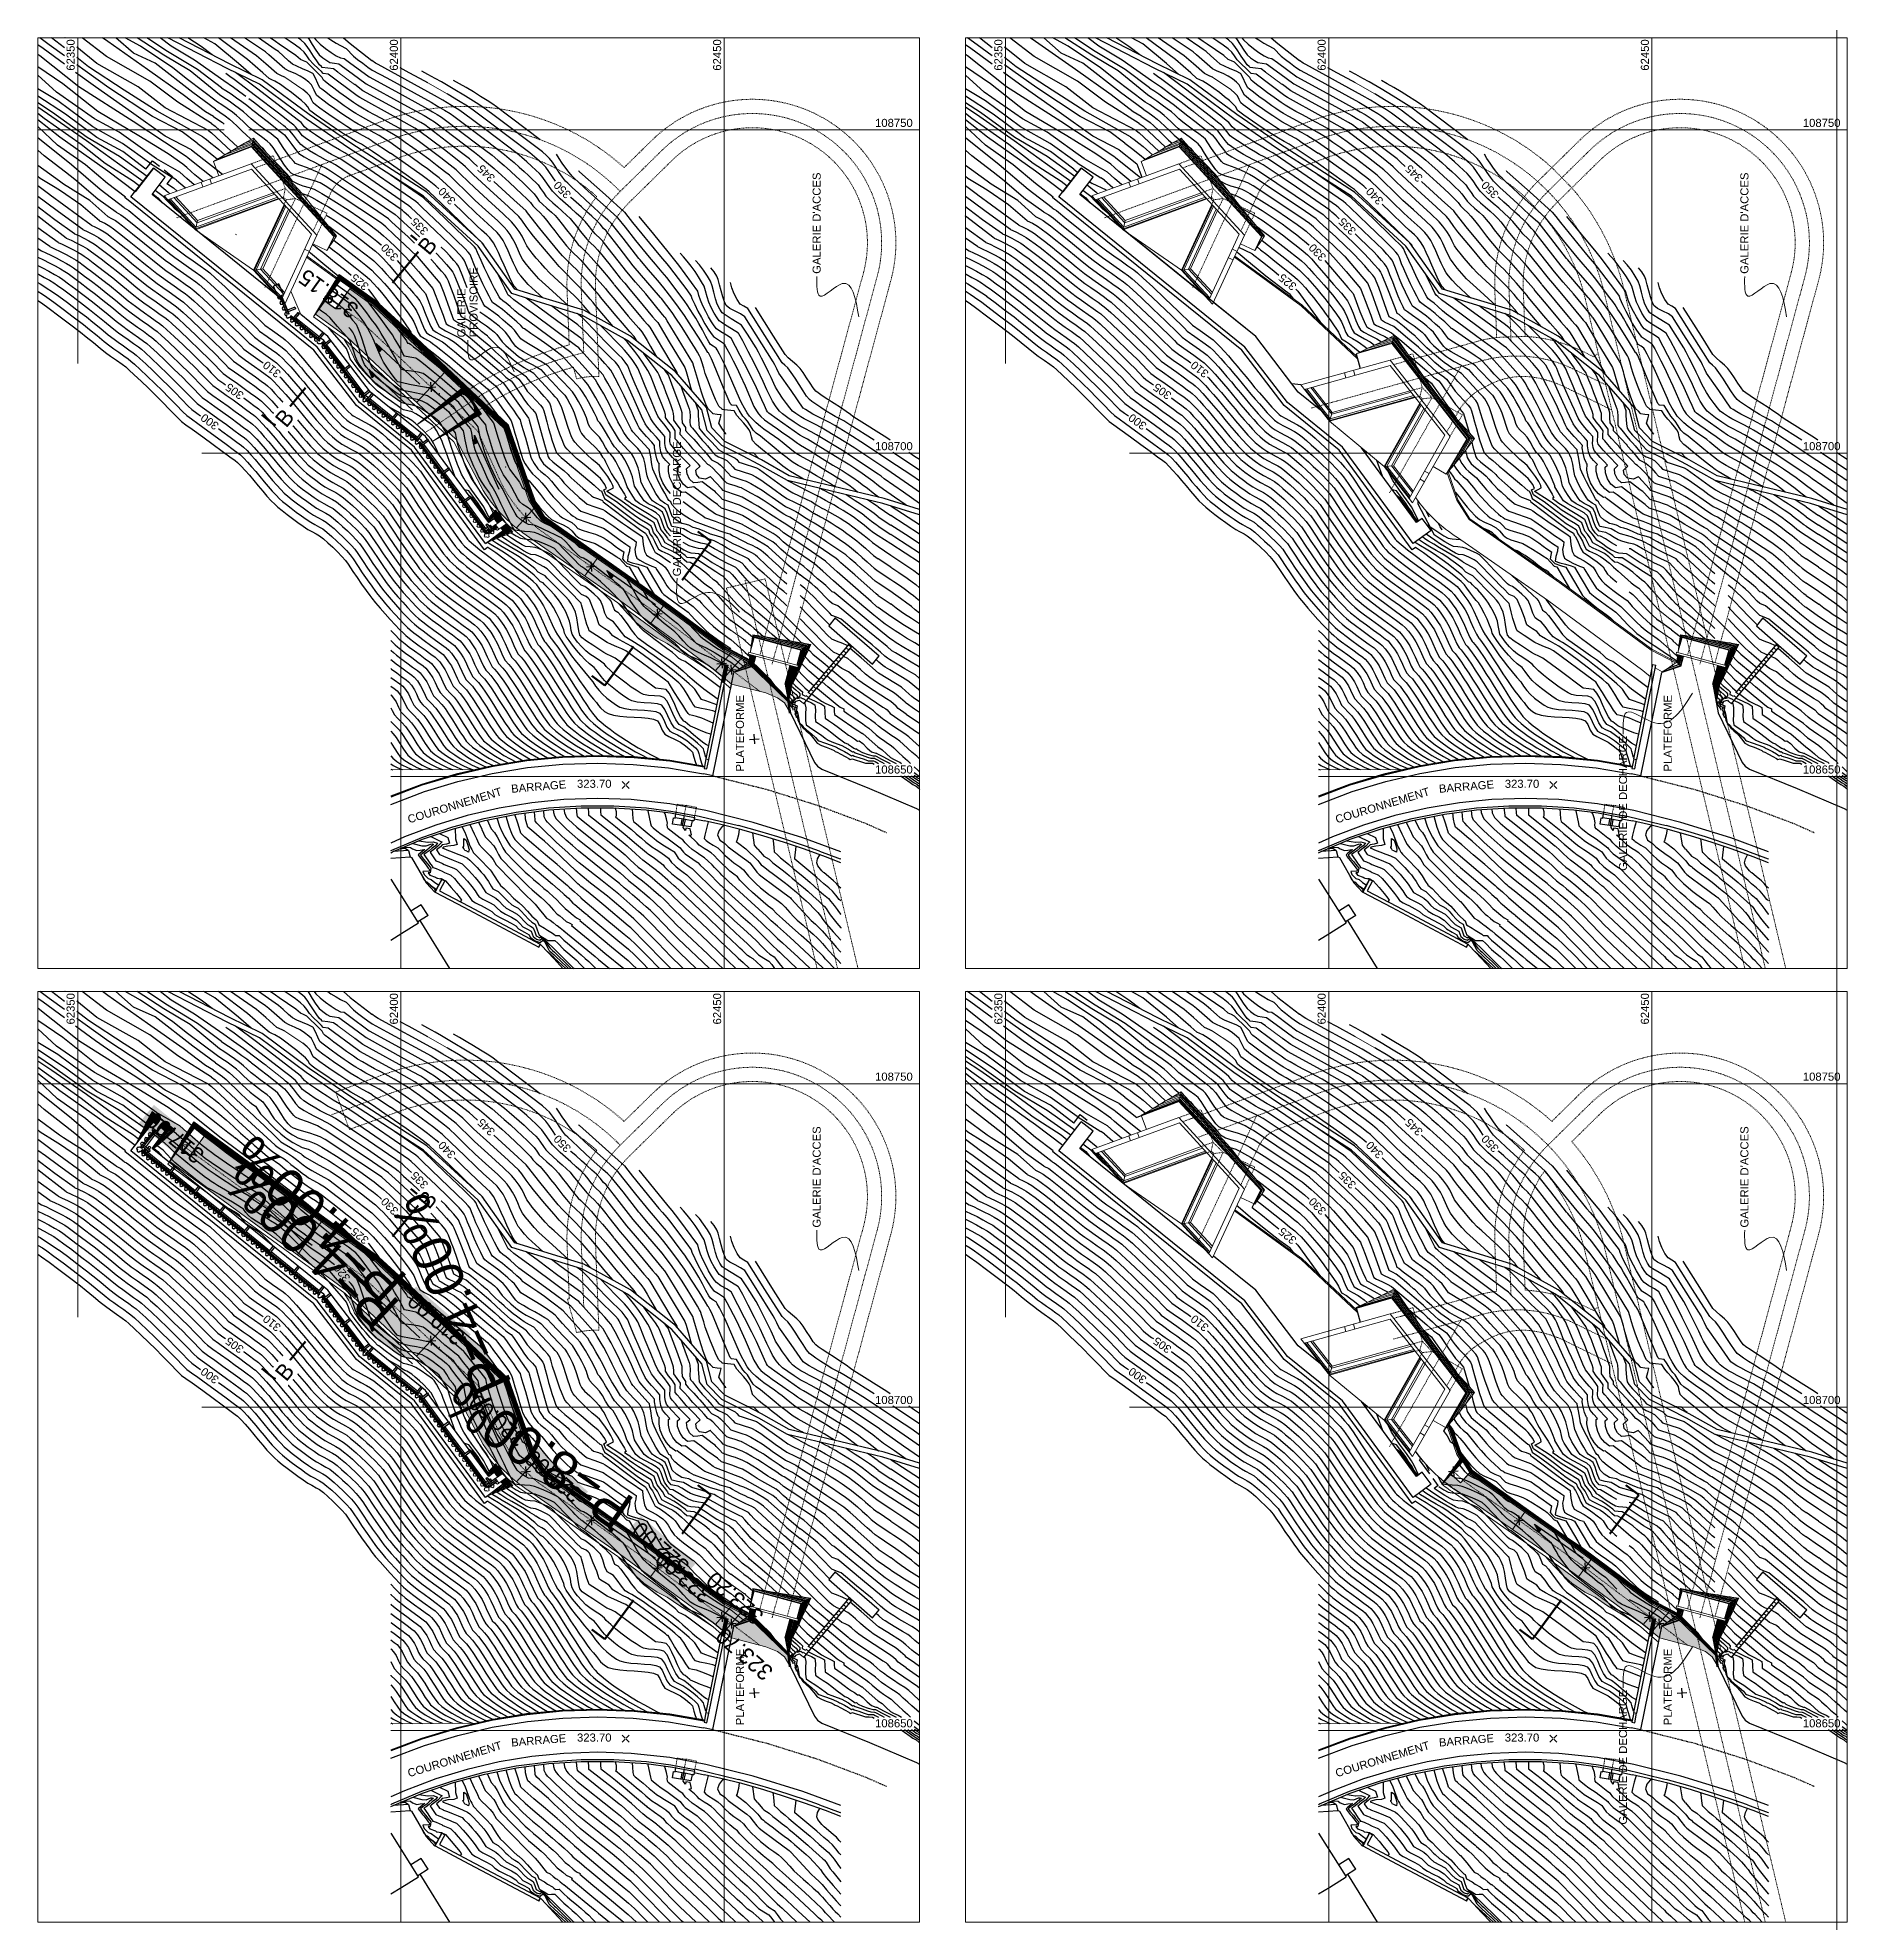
# Model space of a CAD drawing. Extents: x 62344 to 62624, y 108620 to 109406.
# Drawn here: x 62343.8 to 62623.7, y 108620.3 to 108911.8 of the extents above; entities that cross this region are included whole.
import ezdxf
from ezdxf.enums import TextEntityAlignment as Align

# ---------------------------------------------------------------- set-up
doc = ezdxf.new("R2018")
doc.units = 0
doc.header["$LTSCALE"] = 0.039369
doc.header["$MEASUREMENT"] = 0
for name, pattern in [('DASHDOT', [2.8, 2, -0.25, 0.3, -0.25]), ('DOT', [0.55, 0.3, -0.25]), ('NASCOSTA', [9.525, 6.35, -3.175]), ('TRATTEGGIATA', [0.75, 0.5, -0.25]), ('TRATTEGGIATA2', [0.375, 0.25, -0.125]), ('TRATTOPUNTO2', [0.5, 0.25, -0.125, 0, -0.125])]:
    doc.linetypes.add(name, pattern=pattern)
doc.layers.add('0__No_Plot', color=5, linetype='Continuous', plot=False)
for name, color, linetype in [('Av. Pr.Profi', 7, 'Continuous'), ('Bâti', 7, 'Continuous'), ('CANALISATION', 2, 'Continuous'), ('coordinate', 2, 'Continuous'), ('Couronnement', 7, 'Continuous'), ('curve livello 1m', 2, 'Continuous'), ('curve livello 5m', 7, 'Continuous'), ('curve livello di scavo 1 m', 2, 'Continuous'), ('LIN010CO', 50, 'Continuous'), ('LIN010TR', 2, 'NASCOSTA'), ('LIN018CO', 6, 'Continuous'), ('LIN025CO', 7, 'Continuous'), ('LIN035CO', 1, 'Continuous'), ('Per+Mod Surf', 7, 'Continuous'), ('sezioni', 7, 'Continuous'), ('Strade', 7, 'Continuous'), ('TalusHautBas', 7, 'Continuous'), ('TEXT018', 143, 'Continuous'), ('TEXT035', 1, 'Continuous'), ('TEXT050', 3, 'Continuous'), ('TRATTCOLO-30', 253, 'Continuous'), ('TRATTCOLO-7', 51, 'Continuous')]:
    doc.layers.add(name, color=color, linetype=linetype)
doc.layers.add('LIN070CO', color=4, linetype='Continuous', lineweight=70)
doc.styles.add('ARIAL', font='arial.ttf')

msp = doc.modelspace()

# ---------------------------------------------------------------- texts
at = {"layer": 'coordinate', "color": 1, "style": 'ARIAL'}
for s, rotation, p in [('62350', 90, (62349.52734, 108911.52171)), ('62400', 90, (62399.52734, 108911.52171)), ('62450', 90, (62449.52734, 108911.52171)), ('62350', 90, (62493.02734, 108911.52171)), ('62400', 90, (62543.02734, 108911.52171)), ('62450', 90, (62593.02734, 108911.52171)), ('345', 135.5669663, (62412.5805, 108892.24974)), ('350', 134.3453426, (62424.37792, 108889.70905)), ('345', 135.5669663, (62556.0805, 108892.24974)), ('350', 134.3453426, (62567.87792, 108889.70905)), ('340', 133.9078485, (62406.53778, 108888.74548)), ('340', 133.9078485, (62550.03778, 108888.74548)), ('335', 134.8194002, (62402.28348, 108884.05693)), ('335', 134.8194002, (62545.78348, 108884.05693)), ('330', 134.3094003, (62397.67341, 108880.02909)), ('330', 134.3094003, (62541.17341, 108880.02909)), ('325', 140.3222087, (62392.90676, 108875.38277)), ('325', 140.3222087, (62536.40676, 108875.38277)), ('310', 141.1520328, (62379.28547, 108861.86768)), ('310', 141.1520328, (62522.78547, 108861.86768)), ('305', 143.9522156, (62373.44905, 108858.43492)), ('305', 143.9522156, (62516.94905, 108858.43492)), ('300', 143.9522156, (62369.60471, 108853.72253)), ('300', 143.9522156, (62513.10471, 108853.72253)), ('62350', 90, (62349.52734, 108764.02171)), ('62400', 90, (62399.52734, 108764.02171)), ('62450', 90, (62449.52734, 108764.02171)), ('62350', 90, (62493.02734, 108764.02171)), ('62400', 90, (62543.02734, 108764.02171)), ('62450', 90, (62593.02734, 108764.02171)), ('345', 135.5669663, (62412.5805, 108744.74974)), ('345', 135.5669663, (62556.0805, 108744.74974)), ('340', 133.9078485, (62406.53778, 108741.24548)), ('350', 134.3453426, (62424.37792, 108742.20905)), ('340', 133.9078485, (62550.03778, 108741.24548)), ('350', 134.3453426, (62567.87792, 108742.20905)), ('335', 134.8194002, (62402.28348, 108736.55693)), ('335', 134.8194002, (62545.78348, 108736.55693)), ('330', 134.3094003, (62397.67341, 108732.52909)), ('330', 134.3094003, (62541.17341, 108732.52909)), ('325', 140.3222087, (62392.90676, 108727.88277)), ('325', 140.3222087, (62536.40676, 108727.88277)), ('320', 128.8189944, (62390.43127, 108722.27193)), ('310', 141.1520328, (62379.28547, 108714.36768)), ('310', 141.1520328, (62522.78547, 108714.36768)), ('305', 143.9522156, (62373.44905, 108710.93492)), ('305', 143.9522156, (62516.94905, 108710.93492)), ('300', 143.9522156, (62369.60471, 108706.22253)), ('300', 143.9522156, (62513.10471, 108706.22253))]:
    msp.add_text(s, height=1.25, rotation=rotation, dxfattribs=at).set_placement(p, align=Align.RIGHT)
for s, p in [('108750', (62473.33147, 108897.97267)), ('108750', (62616.83147, 108897.97267)), ('108700', (62473.33147, 108847.97267)), ('108700', (62616.83147, 108847.97267)), ('108650', (62473.33147, 108797.97267)), ('108650', (62616.83147, 108797.97267)), ('108750', (62473.33147, 108750.47267)), ('108750', (62616.83147, 108750.47267)), ('108700', (62473.33147, 108700.47267)), ('108700', (62616.83147, 108700.47267)), ('108650', (62473.33147, 108650.47267)), ('108650', (62616.83147, 108650.47267))]:
    msp.add_text(s, height=1.25, dxfattribs=at).set_placement(p)
for s, p in [("GALERIE D'ACCES", (62464.9208, 108875.25442)), ("GALERIE D'ACCES", (62608.4208, 108875.25442)), ('PROVISOIRE', (62411.85472, 108865.42127)), ('GALERIE', (62409.96811, 108865.42127)), ('GALERIE DE DECHARGE', (62443.30919, 108828.47215)), ('PLATEFORME', (62453.05829, 108798.28793)), ('PLATEFORME', (62596.55829, 108798.28793)), ('GALERIE DE DECHARGE', (62589.64093, 108782.91793)), ("GALERIE D'ACCES", (62464.9208, 108727.75442)), ("GALERIE D'ACCES", (62608.4208, 108727.75442)), ('PLATEFORME', (62453.05829, 108650.78793)), ('PLATEFORME', (62596.55829, 108650.78793)), ('GALERIE DE DECHARGE', (62589.64093, 108635.41793))]:
    msp.add_text(s, height=1.25, rotation=90, dxfattribs=at).set_placement(p)
at = {"layer": 'TEXT035', "style": 'ARIAL'}
for s, rotation, p in [('BARRAGE', 4.7626019, (62417.09698, 108794.98751)), ('BARRAGE', 4.7626019, (62417.09698, 108794.98751)), ('BARRAGE', 4.7626019, (62560.59698, 108794.98751)), ('BARRAGE', 4.7626019, (62560.59698, 108794.98751)), ('COURONNEMENT', 16.9312729, (62401.25109, 108790.25074)), ('COURONNEMENT', 16.9312729, (62544.75109, 108790.25074)), ('COURONNEMENT', 16.9312729, (62401.25109, 108642.75074)), ('BARRAGE', 4.7626019, (62417.09698, 108647.48751)), ('BARRAGE', 4.7626019, (62417.09698, 108647.48751)), ('COURONNEMENT', 16.9312729, (62544.75109, 108642.75074)), ('BARRAGE', 4.7626019, (62560.59698, 108647.48751)), ('BARRAGE', 4.7626019, (62560.59698, 108647.48751))]:
    msp.add_text(s, height=1.25, rotation=rotation, dxfattribs=at).set_placement(p)

# ---------------------------------------------------------------- blocks, each defined once
blk = doc.blocks.new('quote')
at = {"layer": 'LIN018CO'}
for p, q in [((0.001, 0.001), (-0.001, -0.001)), ((0.001, -0.001), (-0.001, 0.001))]:
    blk.add_line(p, q, dxfattribs=at)
at = {"layer": 'LIN035CO'}
for p, q in [((-0.013, 0.013), (-0.106, 0.106)), ((0.106, 0.106), (0.013, 0.013)), ((-0.013, -0.013), (-0.106, -0.106)), ((0.106, -0.106), (0.013, -0.013))]:
    blk.add_line(p, q, dxfattribs=at)
at = {"layer": 'TEXT035', "style": 'ARIAL'}
blk.add_attdef('VALORE', text='', height=0.25, dxfattribs=at).set_placement((0, 0.33), align=Align.CENTER)
blk = doc.blocks.new('*U15')
at = {"layer": 'LIN035CO'}
for p, q in [((0.106, 0.106), (-0.106, -0.106)), ((0.106, -0.106), (-0.106, 0.106))]:
    blk.add_line(p, q, dxfattribs=at)
at = {"layer": 'TEXT035', "lineweight": 30, "flags": 104}
blk.add_attdef('VALORE', text='', height=0.25, dxfattribs=at).set_placement((-0.586, -0.415), align=Align.BOTTOM_CENTER)
blk = doc.blocks.new('*U14')
at = {"layer": 'LIN035CO'}
for p, q in [((0.106, 0.106), (-0.106, -0.106)), ((0.106, -0.106), (-0.106, 0.106))]:
    blk.add_line(p, q, dxfattribs=at)
at = {"layer": 'TEXT035', "lineweight": 30, "flags": 104}
blk.add_attdef('VALORE', text='', height=0.25, dxfattribs=at).set_placement((0.675, 0.087), align=Align.BOTTOM_CENTER)
blk = doc.blocks.new('*U28')
at = {"layer": 'LIN035CO'}
for p, q in [((0.106, 0.106), (-0.106, -0.106)), ((0.106, -0.106), (-0.106, 0.106))]:
    blk.add_line(p, q, dxfattribs=at)
at = {"layer": 'TEXT035', "lineweight": 30, "flags": 104}
blk.add_attdef('VALORE', text='', height=0.25, dxfattribs=at).set_placement((-0.706, -0.268), align=Align.BOTTOM_CENTER)
blk = doc.blocks.new('*U30')
at = {"layer": 'LIN035CO'}
for p, q in [((0.106, 0.106), (-0.106, -0.106)), ((0.106, -0.106), (-0.106, 0.106))]:
    blk.add_line(p, q, dxfattribs=at)
at = {"layer": 'TEXT035', "lineweight": 30, "flags": 104}
blk.add_attdef('VALORE', text='', height=0.25, dxfattribs=at).set_placement((0.672, -0.347), align=Align.BOTTOM_CENTER)
blk = doc.blocks.new('*U32')
at = {"layer": 'LIN035CO'}
for p, q in [((0.106, 0.106), (-0.106, -0.106)), ((0.106, -0.106), (-0.106, 0.106))]:
    blk.add_line(p, q, dxfattribs=at)
at = {"layer": 'TEXT035', "lineweight": 30, "flags": 104}
blk.add_attdef('VALORE', text='', height=0.25, dxfattribs=at).set_placement((-0.709, 0.217), align=Align.BOTTOM_CENTER)
blk = doc.blocks.new('*U31')
at = {"layer": 'LIN035CO'}
for p, q in [((0.106, 0.106), (-0.106, -0.106)), ((0.106, -0.106), (-0.106, 0.106))]:
    blk.add_line(p, q, dxfattribs=at)
at = {"layer": 'TEXT035', "lineweight": 30, "flags": 104}
blk.add_attdef('VALORE', text='', height=0.25, dxfattribs=at).set_placement((-0.696, -0.364), align=Align.BOTTOM_CENTER)
blk = doc.blocks.new('*U29')
at = {"layer": 'LIN035CO'}
for p, q in [((0.106, 0.106), (-0.106, -0.106)), ((0.106, -0.106), (-0.106, 0.106))]:
    blk.add_line(p, q, dxfattribs=at)
at = {"layer": 'TEXT035', "lineweight": 30, "flags": 104}
blk.add_attdef('VALORE', text='', height=0.25, dxfattribs=at).set_placement((0.757, -0.004), align=Align.BOTTOM_CENTER)
blk = doc.blocks.new('*U10')
at = {"layer": 'LIN018CO'}
blk.add_hatch(color=256, dxfattribs=at).paths.add_polyline_path([(-0.246, 0.129), (-0.241, 0.249), (0.004, 0.12)])
for p, q in [((0.004, 0.12), (-1.835, 0.184)), ((-0.246, 0.129), (-0.241, 0.249)), ((-0.241, 0.249), (0.004, 0.12))]:
    blk.add_line(p, q, dxfattribs=at)
at = {"layer": 'TEXT035', "lineweight": 30, "flags": 52}
blk.add_attdef('VALORE_AD', text='', height=0.25, rotation=357.99202, dxfattribs=at).set_placement((-0.312, 0.191), align=Align.BOTTOM_RIGHT)
blk = doc.blocks.new('*U11')
at = {"layer": 'LIN018CO'}
blk.add_hatch(color=256, dxfattribs=at).paths.add_polyline_path([(-0.26, 0.097), (-0.27, 0.217), (-0.011, 0.12)])
for p, q in [((-0.011, 0.12), (-1.844, -0.044)), ((-0.26, 0.097), (-0.27, 0.217)), ((-0.27, 0.217), (-0.011, 0.12))]:
    blk.add_line(p, q, dxfattribs=at)
at = {"layer": 'TEXT035', "lineweight": 30, "flags": 8}
blk.add_attdef('VALORE_AD', text='', height=0.25, rotation=5.08742, dxfattribs=at).set_placement((-0.333, 0.151), align=Align.BOTTOM_RIGHT)
blk = doc.blocks.new('*U33')
at = {"layer": 'LIN035CO'}
for p, q in [((0.106, 0.106), (-0.106, -0.106)), ((0.106, -0.106), (-0.106, 0.106))]:
    blk.add_line(p, q, dxfattribs=at)
at = {"layer": 'TEXT035', "lineweight": 30, "flags": 106}
blk.add_attdef('VALORE', text='', height=0.25, dxfattribs=at).set_placement((0, -0.45), align=Align.BOTTOM_CENTER)
blk = doc.blocks.new('*U13')
at = {"layer": 'LIN018CO'}
blk.add_hatch(color=256, dxfattribs=at).paths.add_polyline_path([(-0.262, 0.092), (-0.275, 0.211), (-0.013, 0.119)])
for p, q in [((-0.013, 0.119), (-1.842, -0.083)), ((-0.262, 0.092), (-0.275, 0.211)), ((-0.275, 0.211), (-0.013, 0.119))]:
    blk.add_line(p, q, dxfattribs=at)
at = {"layer": 'TEXT035', "lineweight": 30, "flags": 46}
blk.add_attdef('VALORE_AD', text='', height=0.25, rotation=6.31491, dxfattribs=at).set_placement((-0.336, 0.144), align=Align.BOTTOM_RIGHT)
blk = doc.blocks.new('*U12')
at = {"layer": 'LIN018CO'}
blk.add_hatch(color=256, dxfattribs=at).paths.add_polyline_path([(-0.178, 0.213), (-0.128, 0.322), (0.05, 0.109)])
for p, q in [((0.05, 0.109), (-1.625, 0.872)), ((-0.178, 0.213), (-0.128, 0.322)), ((-0.128, 0.322), (0.05, 0.109))]:
    blk.add_line(p, q, dxfattribs=at)
at = {"layer": 'TEXT035', "lineweight": 30, "flags": 17}
blk.add_attdef('VALORE_AD', text='', height=0.25, rotation=335.52919, dxfattribs=at).set_placement((-0.215, 0.296), align=Align.BOTTOM_RIGHT)
blk = doc.blocks.new('Strada 4')
at = {"layer": 'LIN035CO', "linetype": 'Continuous', "lineweight": 0}
h = blk.add_hatch(dxfattribs=at)
h.set_pattern_fill('ANSI31', color=256, angle=-93.8272)
h.set_pattern_definition([(90, (65.83046, -87.72823), (-0.125, 5e-17), [])])
h.paths.add_polyline_path([(1.48, 0.6), (1, 0.6), (1.48, 0.05)])
h.paths.add_polyline_path([(1, 0.6), (0.95, 0.6), (0.95, 0.6), (1.48, -0.33), (1.48, 0.05)])
h.paths.add_polyline_path([(1.48, 0.05), (1.48, -0.33), (2.09, -1.4), (2.62, -1.4), (2.38, -0.97)])
h.paths.add_polyline_path([(1.48, 0.6), (1.48, 0.6), (1.48, 0.05), (2.38, -0.97)])
h.paths.add_polyline_path([(2.62, -1.4), (2.09, -1.4), (2.34, -1.84), (2.74, -1.61)])
h.paths.add_polyline_path([(1.35, 0.83), (0.98, 0.62), (1, 0.6), (1.48, 0.6)])
at = {"layer": 'TRATTCOLO-30', "linetype": 'Continuous', "lineweight": 0}
h = blk.add_hatch(color=256, dxfattribs=at)
h.dxf.hatch_style = 1
h.paths.add_polyline_path([(43.11, -1.42), (46.5, -3.34), (80.15, -4.52), (80.1, -2.72)])
h.paths.add_polyline_path([(46.5, -3.34), (46.87, -3.55), (52.53, -6.75), (80.24, -7.72), (80.15, -4.52)])
edge = h.paths.add_edge_path()
edge.add_line((55.53, 0.15), (48.63, 2.78))
edge.add_arc((41.88, -19.91), 23.68, 73.4261, 98.3552)
edge.add_line((38.44, 3.52), (21.58, 1.65))
edge.add_line((21.58, 1.65), (3.3, 0.11))
edge.add_line((3.3, 0.11), (0, 0))
edge.add_line((0, 0), (-4.87, -2.43))
edge.add_line((-4.87, -2.43), (-6.76, -3.08))
edge.add_line((-6.76, -3.08), (-8.08, -3.18))
edge.add_line((-8.08, -3.18), (-9.8, -2.62))
edge.add_line((-9.8, -2.62), (-8.39, -3.86))
edge.add_line((-8.39, -3.86), (0.22, -4.32))
edge.add_line((0.22, -4.32), (4.42, -3.31))
edge.add_line((4.42, -3.31), (21.92, -1.83))
edge.add_line((21.92, -1.83), (38.89, 0.04))
edge.add_line((38.89, 0.04), (40.89, -0.54))
edge.add_line((40.89, -0.54), (40.91, 0.66))
edge.add_line((40.91, 0.66), (40.91, 0.66))
edge.add_line((40.91, 0.66), (55.53, 0.15))
h.paths.add_polyline_path([(80.06, -1.21), (56.97, -0.4), (55.53, 0.15), (40.91, 0.66), (40.89, -0.54), (42.24, -0.93), (43.11, -1.42), (80.1, -2.72)])
h.paths.add_polyline_path([(113.9, 1.78), (80.06, -1.21), (80.1, -2.72), (114.12, -0.72), (114.12, -0.71)])
h.paths.add_polyline_path([(112.48, -4.87), (112.19, -1.59), (80.15, -4.52), (80.24, -7.72)])
h.paths.add_polyline_path([(112.12, -0.88), (113.75, -0.74), (80.1, -2.72), (80.15, -4.52), (112.19, -1.59)])
at = {"layer": 'TRATTCOLO-7', "linetype": 'Continuous', "lineweight": 0}
h = blk.add_hatch(color=256, dxfattribs=at)
h.dxf.hatch_style = 1
h.paths.add_polyline_path([(114.27, -1.31), (114.16, -1.21), (114.24, -2.07), (114.34, -2.06)], flags=17)
h.paths.add_polyline_path([(114.38, -1.41), (114.27, -1.31), (114.34, -2.06), (114.43, -2.04)], flags=17)
h.paths.add_polyline_path([(114.44, -0.93), (114.23, 0.23), (114.43, -2.04), (114.53, -2.03)])
h.paths.add_polyline_path([(114.34, -1.01), (114.25, -1.11), (114.27, -1.31), (114.38, -1.41)], flags=17)
h.paths.add_polyline_path([(114.25, -1.11), (114.16, -1.21), (114.27, -1.31)], flags=17)
h.paths.add_polyline_path([(114.04, 1.31), (113.85, 2.28), (114.16, -1.21), (114.25, -1.11)])
h.paths.add_polyline_path([(114.04, 1.31), (114.25, -1.11), (114.34, -1.01), (114.23, 0.23)])
h.paths.add_polyline_path([(52.53, -6.75), (42.24, -0.93), (38.89, 0.04), (21.92, -1.83), (4.42, -3.31), (0.22, -4.32), (-8.47, -3.86), (-8.4, -3.98), (-5.24, -4.21), (-4.64, -4.35), (-4.05, -4.48), (-1.88, -4.6), (0.22, -4.71), (4.52, -3.71), (18.31, -2.59), (21.08, -2.27), (38.86, -0.44), (41.28, -1.19), (44.61, -3.02), (52.33, -7.42), (54.89, -7.52), (56.14, -7.79), (57.15, -8), (58.04, -8.18), (58.72, -8.3), (59.1, -8.36), (60.83, -8.32), (62.56, -8.28), (65.67, -8.25), (67.08, -8.2), (68.48, -8.15), (69.6, -8.09), (73.1, -8.23), (79.8, -8.38), (80.25, -8.38), (92.19, -7.28), (115.15, -5.27), (115.07, -4.63), (114.85, -3.38), (114.64, -2.14), (114.62, -2.01), (114.24, -2.07), (114.47, -4.69), (80.24, -7.72)])
h.paths.add_polyline_path([(112.96, -0.85), (115.34, -0.77), (115.31, 0.26), (112.92, 0.18)], flags=9)
h = blk.add_hatch(color=256, dxfattribs=at)
h.dxf.hatch_style = 1
h.paths.add_polyline_path([(77.92, 0.18), (77.36, 0.41), (76.97, 0.59), (76.48, 0.72), (75.96, 0.86), (75.62, 0.95), (75.21, 1), (74.93, 1.04), (74.58, 1.08), (74.1, 1.15), (73.52, 1.2), (73.03, 1.24), (72.53, 1.28), (71.95, 1.3), (71.21, 1.27), (69.93, 1.13), (68.8, 1.03), (67.42, 0.89), (67, 0.83), (65.95, 0.27), (65.38, -0.2), (80.05, -0.71), (80.32, -0.69), (78.99, -0.27)])
h.paths.add_polyline_path([(3.26, 0.6), (21.53, 2.15), (20.47, 2.27), (19.31, 2.37), (17.4, 2.55), (15.78, 2.55), (13.33, 2.27), (11.63, 1.83), (9.27, 1.55), (8.02, 1.32), (5.95, 0.96), (3.25, 0.6)])
at = {"linetype": 'Continuous', "lineweight": 0, "flags": 128}
for points in [[(-9.67, -2.48), (-8.31, -3.68), (0.2, -4.13), (4.39, -3.12), (21.9, -1.64), (38.91, 0.24), (42.32, -0.75), (52.58, -6.56), (80.23, -7.53), (112.49, -4.68)], [(114.42, -4.51), (114.45, -4.5)]]:
    blk.add_lwpolyline(points, dxfattribs=at)
at = {"linetype": 'Continuous', "lineweight": 0}
for p in [(48.39, -2.24), (63.59, -4.05)]:
    blk.add_point(p, dxfattribs=at)
at = {"layer": 'curve livello 1m', "linetype": 'Continuous', "lineweight": 0}
blk.add_line((89.56, -0.37), (90.13, -6.85), dxfattribs=at)
at = {"layer": 'curve livello 1m', "linetype": 'Continuous', "lineweight": 0, "flags": 128}
for points in [[(40.89, -0.54), (40.96, 3.75)], [(1.48, 0.05), (1.49, -4.02)], [(3.26, -3.59), (3.26, 0.1)], [(15.95, -2.35), (15.64, 1.15)], [(28.48, -1.12), (28.13, 2.37)], [(65.13, -7.19), (80.24, -7.78), (114.69, -4.88), (114.23, 0.23)], [(90.13, -6.85), (114.58, -4.78), (114.04, 1.31)], [(21.08, -2.27), (4.46, -3.55), (0.23, -4.5), (-5.24, -4.21)], [(18.31, -2.59), (4.48, -3.66), (0.27, -4.61), (-4.64, -4.35)], [(0.22, -4.39), (4.45, -3.44), (21.95, -2.09), (38.85, -0.33), (42.07, -1.32), (52.4, -7.2), (80.25, -8.28), (92.19, -7.28)], [(3.26, -3.59), (4.43, -3.34), (21.94, -1.99), (38.86, -0.23), (42.11, -1.22), (52.43, -7.1), (80.25, -8.18), (115.12, -5.24), (115.07, -4.63)], [(15.77, -2.35), (21.93, -1.89), (38.87, -0.13), (42.15, -1.13), (52.45, -7), (80.24, -8.08), (115.01, -5.15), (114.85, -3.38)], [(28.28, -1.13), (38.88, -0.03), (42.19, -1.04), (52.48, -6.9), (80.24, -7.98), (114.9, -5.06), (114.64, -2.14)], [(40.89, -0.54), (42.23, -0.95), (52.51, -6.8), (80.24, -7.88), (114.79, -4.97), (114.44, -0.93)], [(79.8, -8.38), (52.37, -7.31), (42.03, -1.42), (41.28, -1.19)], [(65.13, -7.19), (65.36, -0.7)], [(0.22, -4.39), (-8.39, -3.93), (-8.47, -3.86)]]:
    blk.add_lwpolyline(points, dxfattribs=at)
at = {"layer": 'LIN018CO', "linetype": 'TRATTOPUNTO2', "lineweight": 0, "ltscale": 5, "flags": 128}
blk.add_lwpolyline([(-4.03, -2.01), (15.79, -0.6), (28.31, 0.63), (38.38, 1.63, -0.11239), (47.78, -0.15), (55.32, -3.58), (80.05, -4.49), (114.15, -1.41)], format="xyb", dxfattribs=at)
at = {"layer": 'LIN018CO', "linetype": 'Continuous', "lineweight": 0, "flags": 128}
blk.add_lwpolyline([(112.46, -4.68), (112.12, -0.88), (114.12, -0.71), (114.47, -4.69), (112.51, -4.87)], dxfattribs=at)
blk.add_lwpolyline([(112.5, -4.84), (112.16, -0.91), (114.09, -0.74), (114.44, -4.67)], close=True, dxfattribs=at)
at = {"layer": 'LIN035CO', "linetype": 'Continuous', "lineweight": 0}
blk.add_line((113.85, 2.28), (114.47, -4.69), dxfattribs=at)
at = {"layer": 'LIN035CO', "linetype": 'Continuous', "lineweight": 0, "flags": 128}
for points in [[(3.26, 0.6), (21.53, 2.15), (38.38, 4.01, -0.126618), (50.36, 2.73), (56.99, 0.1)], [(3.3, 0.11), (21.58, 1.65), (38.44, 3.52, -0.109204), (48.63, 2.78), (56.97, -0.4)]]:
    blk.add_lwpolyline(points, format="xyb", dxfattribs=at)
for points in [[(1.48, 0.6), (1.48, 0.6), (-0.34, 0.6), (0, 0), (-4.87, -2.43), (-6.76, -3.08), (-8.08, -3.18), (-9.8, -2.62)], [(-9.8, -2.62), (-8.39, -3.86), (0.22, -4.32), (4.42, -3.31), (21.92, -1.83), (38.89, 0.04)], [(0, 0), (3.3, 0.11)], [(1.48, 0.6), (3.26, 0.6)], [(38.89, 0.04), (42.24, -0.93), (52.53, -6.75)], [(56.97, -0.4), (80.06, -1.21), (113.9, 1.78)], [(56.99, 0.1), (80.05, -0.71), (113.85, 2.28)], [(65.38, -0.2), (65.95, 0.27), (67, 0.83), (67.42, 0.89), (68.8, 1.03), (69.93, 1.13), (71.21, 1.27), (71.95, 1.3), (72.53, 1.28), (73.03, 1.24), (73.52, 1.2), (74.1, 1.15), (74.58, 1.08), (74.93, 1.04), (75.21, 1), (75.62, 0.95), (75.96, 0.86), (76.48, 0.72), (76.97, 0.59), (77.36, 0.41), (77.92, 0.18), (78.99, -0.27), (80.32, -0.69)], [(73.1, -8.23), (79.8, -8.38), (80.25, -8.38), (92.19, -7.28), (115.15, -5.27), (115.07, -4.63), (114.85, -3.38), (114.64, -2.14), (114.44, -0.93), (114.23, 0.23), (114.04, 1.31), (113.85, 2.28)], [(-4.05, -4.48), (-4.64, -4.35), (-5.24, -4.21), (-8.4, -3.98), (-8.47, -3.86), (-9.8, -2.62)], [(0.22, -4.71), (4.52, -3.71), (18.31, -2.59)], [(18.31, -2.59), (21.08, -2.27), (38.86, -0.44), (41.28, -1.19)], [(41.28, -1.19), (44.61, -3.02)], [(-1.88, -4.6), (-4.05, -4.48)], [(0.22, -4.71), (-1.88, -4.6)], [(54.89, -7.52), (52.33, -7.42), (44.61, -3.02)], [(52.53, -6.75), (80.24, -7.72), (114.47, -4.69)], [(54.89, -7.52), (56.14, -7.79), (57.15, -8), (58.04, -8.18), (58.72, -8.3), (59.1, -8.36), (60.83, -8.32), (62.56, -8.28), (65.67, -8.25), (67.08, -8.2), (68.48, -8.15), (69.6, -8.09)], [(73.1, -8.23), (69.6, -8.09)]]:
    blk.add_lwpolyline(points, dxfattribs=at)
for points, elevation in [([(0.95, 0.6), (2.34, -1.84), (2.74, -1.61)], -323.7), ([(1.35, 0.83), (2.74, -1.61)], -323.7), ([(21.53, 2.15), (20.47, 2.27), (19.31, 2.37), (17.4, 2.55), (15.78, 2.55), (13.33, 2.27), (11.63, 1.83), (9.27, 1.55), (8.02, 1.32), (5.95, 0.96), (3.26, 0.6)], -3.7)]:
    blk.add_lwpolyline(points, dxfattribs=dict(at, elevation=elevation))
ref = blk.add_blockref('*U33', (-8.24, 4.12, -323.7), dxfattribs=dict(xscale=5, yscale=5, zscale=5))
lines = blk.add_mtext('323.70', dxfattribs={"layer": 'TEXT035', "insert": (-8.24, 1.87, -323.7), "char_height": 2.5, "attachment_point": 1})
ref.add_attrib('VALORE', '', (-8.24, 1.87, -323.7), dxfattribs={"flags": 104}).embed_mtext(lines)
ref = blk.add_blockref('*U13', (26.18, -1.11), dxfattribs=dict(xscale=5, yscale=5, zscale=5))
lines = blk.add_mtext('P=8.00%', dxfattribs={"layer": 'TEXT035', "insert": (24.5, -0.39), "char_height": 6, "attachment_point": 1, "rotation": 6.3149})
ref.add_attrib('VALORE_AD', '', (24.5, -0.39), dxfattribs={"flags": 46}).embed_mtext(lines)
ref = blk.add_blockref('*U29', (28.31, 0.63), dxfattribs=dict(xscale=5, yscale=5, zscale=5))
lines = blk.add_mtext('321.00', dxfattribs={"layer": 'TEXT035', "insert": (32.09, 0.61), "char_height": 2.5, "attachment_point": 1, "bg_fill": 1, "box_fill_scale": 1.2, "bg_fill_color": 253, "bg_fill_transparency": 0})
ref.add_attrib('VALORE', '', (32.09, 0.61), dxfattribs={"flags": 104}).embed_mtext(lines)
ref = blk.add_blockref('*U30', (40.91, 1.58), dxfattribs=dict(xscale=5, yscale=5, zscale=5))
lines = blk.add_mtext('320.00', dxfattribs={"layer": 'TEXT035', "insert": (44.27, -0.16), "char_height": 2.5, "attachment_point": 1, "bg_fill": 1, "box_fill_scale": 1.2, "bg_fill_color": 253, "bg_fill_transparency": 0})
ref.add_attrib('VALORE', '', (44.27, -0.16), dxfattribs={"flags": 104}).embed_mtext(lines)
ref = blk.add_blockref('*U12', (55.04, -3.34), dxfattribs=dict(xscale=5, yscale=5, zscale=5))
lines = blk.add_mtext('P=4.00%', dxfattribs={"layer": 'TEXT035', "insert": (53.97, -1.86), "char_height": 6, "attachment_point": 1, "rotation": 335.5292})
ref.add_attrib('VALORE_AD', '', (53.97, -1.86), dxfattribs={"flags": 16}).embed_mtext(lines)
ref = blk.add_blockref('*U10', (74.24, -0.3), dxfattribs=dict(xscale=5, yscale=5, zscale=5))
lines = blk.add_mtext('P=4.00%', dxfattribs={"layer": 'TEXT035', "insert": (72.68, 0.65), "char_height": 6, "attachment_point": 1, "rotation": 357.992})
ref.add_attrib('VALORE_AD', '', (72.68, 0.65), dxfattribs={"flags": 52}).embed_mtext(lines)
ref = blk.add_blockref('*U32', (114.15, -1.41), dxfattribs=dict(xscale=5, yscale=5, zscale=5, rotation=1.900966619962814))
lines = blk.add_mtext('317.00', dxfattribs={"layer": 'TEXT035', "insert": (110.57, -0.44), "char_height": 2.5, "attachment_point": 1, "rotation": 1.901, "bg_fill": 1, "box_fill_scale": 1.25, "bg_fill_color": 253, "bg_fill_transparency": 0})
ref.add_attrib('VALORE', '', (110.57, -0.44), dxfattribs={"flags": 44}).embed_mtext(lines)
ref = blk.add_blockref('*U15', (1.48, -1.62), dxfattribs=dict(xscale=5, yscale=5, zscale=5))
lines = blk.add_mtext('323.20', dxfattribs={"layer": 'TEXT035', "insert": (-1.45, -3.69), "char_height": 2.5, "attachment_point": 1})
ref.add_attrib('VALORE', '', (-1.45, -3.69), dxfattribs={"flags": 104}).embed_mtext(lines)
ref = blk.add_blockref('*U14', (3.26, -1.4), dxfattribs=dict(xscale=5, yscale=5, zscale=5))
lines = blk.add_mtext('323.00', dxfattribs={"layer": 'TEXT035', "insert": (6.63, -0.96), "char_height": 2.5, "attachment_point": 1})
ref.add_attrib('VALORE', '', (6.63, -0.96), dxfattribs={"flags": 104}).embed_mtext(lines)
ref = blk.add_blockref('*U28', (15.79, -0.6), dxfattribs=dict(xscale=5, yscale=5, zscale=5))
lines = blk.add_mtext('322.00', dxfattribs={"layer": 'TEXT035', "insert": (12.26, -1.94), "char_height": 2.5, "attachment_point": 1, "bg_fill": 1, "box_fill_scale": 1.2, "bg_fill_color": 253, "bg_fill_transparency": 0})
ref.add_attrib('VALORE', '', (12.26, -1.94), dxfattribs={"flags": 104}).embed_mtext(lines)
ref = blk.add_blockref('*U10', (76.03, -4.07), dxfattribs=dict(xscale=5, yscale=5, zscale=5))
lines = blk.add_mtext('P=4.00%', dxfattribs={"layer": 'TEXT035', "insert": (74.47, -3.12), "char_height": 6, "attachment_point": 1, "rotation": 357.992})
ref.add_attrib('VALORE_AD', '', (74.47, -3.12), dxfattribs={"flags": 52}).embed_mtext(lines)
at = {"xscale": 5, "yscale": 5, "zscale": 5}
blk.add_blockref('*U11', (98.01, -2.78), dxfattribs=at)
ref = blk.add_blockref('*U31', (65.25, -3.95), dxfattribs=dict(xscale=5, yscale=5, zscale=5))
lines = blk.add_mtext('319.00', dxfattribs={"layer": 'TEXT035', "insert": (61.76, -5.77), "char_height": 2.5, "attachment_point": 1, "bg_fill": 1, "box_fill_scale": 1.2, "bg_fill_color": 253, "bg_fill_transparency": 0})
ref.add_attrib('VALORE', '', (61.76, -5.77), dxfattribs={"flags": 104}).embed_mtext(lines)
blk = doc.blocks.new('*U36')
at = {"layer": 'LIN070CO'}
for p, q in [((2.799, 0.738), (2.841, 0.24)), ((-2.686, -0.227), (-2.728, 0.271)), ((2.841, 0.24), (1.347, 0.114)), ((-1.191, -0.101), (-2.686, -0.227))]:
    blk.add_line(p, q, dxfattribs=at)
at = {"layer": 'TEXT018', "lineweight": 30, "flags": 39}
blk.add_attdef('RIF2', text='', height=0.18, rotation=4.83108, dxfattribs=at).set_placement((2.705, 0.078), align=Align.TOP_RIGHT)
blk.add_attdef('RIF1', text='', height=0.18, rotation=4.83108, dxfattribs=at).set_placement((-2.524, -0.364), align=Align.TOP_LEFT)
at = {"layer": 'TEXT050', "lineweight": 30, "flags": 39}
blk.add_attdef('SEZ1', text='', height=0.4, rotation=4.83108, dxfattribs=at).set_placement((-2.549, -0.065), align=Align.BOTTOM_LEFT)
blk.add_attdef('SEZ2', text='', height=0.4, rotation=4.83108, dxfattribs=at).set_placement((2.679, 0.377), align=Align.BOTTOM_RIGHT)
blk = doc.blocks.new('*U37')
at = {"layer": 'LIN070CO'}
for p, q in [((3.379, 0.59), (3.392, 0.09)), ((-3.827, -0.102), (-3.841, 0.398)), ((3.392, 0.09), (1.893, 0.05)), ((-2.328, -0.062), (-3.827, -0.102))]:
    blk.add_line(p, q, dxfattribs=at)
at = {"layer": 'TEXT018', "lineweight": 30}
blk.add_attdef('RIF2', text='', height=0.18, rotation=1.52582, dxfattribs=at).set_placement((3.246, -0.064), align=Align.TOP_RIGHT)
blk.add_attdef('RIF1', text='', height=0.18, rotation=1.52582, dxfattribs=at).set_placement((-3.674, -0.248), align=Align.TOP_LEFT)
at = {"layer": 'TEXT050', "lineweight": 30}
blk.add_attdef('SEZ1', text='', height=0.4, rotation=1.52582, dxfattribs=at).set_placement((-3.682, 0.052), align=Align.BOTTOM_LEFT)
blk.add_attdef('SEZ2', text='', height=0.4, rotation=1.52582, dxfattribs=at).set_placement((3.238, 0.236), align=Align.BOTTOM_RIGHT)
blk = doc.blocks.new('*U76')
at = {"layer": 'LIN035CO'}
for p, q in [((0.106, 0.106), (-0.106, -0.106)), ((0.106, -0.106), (-0.106, 0.106))]:
    blk.add_line(p, q, dxfattribs=at)
at = {"layer": 'TEXT035', "lineweight": 30, "flags": 104}
blk.add_attdef('VALORE', text='', height=0.25, dxfattribs=at).set_placement((-0.975, 0.144), align=Align.BOTTOM_CENTER)
blk = doc.blocks.new('A$C2B494690')
at = {"layer": 'LIN035CO', "linetype": 'Continuous', "lineweight": 0}
h = blk.add_hatch(dxfattribs=at)
h.set_pattern_fill('ANSI31', color=256, angle=45)
h.set_pattern_definition([(228.82723, (-0.89584, 119.26447), (0.09409098, -0.08229148), [])])
h.paths.add_polyline_path([(-10.61, 10.41), (-10.25, 10.1), (-10.25, 10.83)])
h.paths.add_polyline_path([(-10.25, 10.1), (-10.21, 10.06), (-10.21, 10.06), (-9.99, 11.12), (-10.25, 10.83)])
h.paths.add_polyline_path([(-10.25, 10.83), (-9.99, 11.12), (-9.75, 12.32), (-10.15, 12.67), (-10.25, 12.19)])
h.paths.add_polyline_path([(-10.61, 10.41), (-10.61, 10.41), (-10.25, 10.83), (-10.25, 12.19)])
h.paths.add_polyline_path([(-10.15, 12.67), (-9.75, 12.32), (-9.65, 12.81), (-10.1, 12.9)])
h.paths.add_polyline_path([(-10.66, 10.15), (-10.25, 10.07), (-10.25, 10.1), (-10.61, 10.41)])
at = {"layer": 'TRATTCOLO-30', "linetype": 'Continuous', "lineweight": 0}
h = blk.add_hatch(color=256, dxfattribs=at)
h.dxf.hatch_style = 1
h.paths.add_polyline_path([(-40.61, 39.34), (-41.9, 43.01), (-66.45, 66.06), (-67.61, 64.67)])
h.paths.add_polyline_path([(-41.9, 43.01), (-42.04, 43.42), (-44.19, 49.55), (-64.41, 68.53), (-66.45, 66.06)])
edge = h.paths.add_edge_path()
edge.add_line((-51, 46.34), (-47.54, 39.81))
edge.add_arc((-27.51, 52.45), 23.68, 212.2534, 237.1824)
edge.add_line((-40.35, 32.55), (-26.43, 22.86))
edge.add_line((-26.43, 22.86), (-11.65, 11.98))
edge.add_line((-11.65, 11.98), (-9.1, 9.89))
edge.add_line((-9.1, 9.89), (-3.83, 8.52))
edge.add_line((-3.83, 8.52), (-1.98, 7.76))
edge.add_line((-1.98, 7.76), (-0.92, 6.96))
edge.add_line((-0.92, 6.96), (0, 5.41))
edge.add_line((0, 5.41), (-0.24, 7.28))
edge.add_line((-0.24, 7.28), (-6.42, 13.28))
edge.add_line((-6.42, 13.28), (-10.25, 15.3))
edge.add_line((-10.25, 15.3), (-24.39, 25.7))
edge.add_line((-24.39, 25.7), (-38.4, 35.46))
edge.add_line((-38.4, 35.46), (-39.52, 37.21))
edge.add_line((-39.52, 37.21), (-40.33, 36.33))
edge.add_line((-40.33, 36.33), (-40.33, 36.33))
edge.add_line((-40.33, 36.33), (-51, 46.34))
h.paths.add_polyline_path([(-68.56, 63.51), (-51.72, 47.7), (-51, 46.34), (-40.33, 36.33), (-39.52, 37.21), (-40.28, 38.4), (-40.61, 39.34), (-67.61, 64.67)])
h.paths.add_polyline_path([(-72.47, 68.46), (-73.47, 67.09), (-68.56, 63.51), (-67.61, 64.67)])
h.paths.add_polyline_path([(-71.53, 69.76), (-69.64, 72.34), (-69.65, 72.35), (-71.53, 69.76)])
h.paths.add_polyline_path([(-68.02, 71.16), (-69.91, 68.58), (-66.45, 66.06), (-64.41, 68.53)])
h.paths.add_polyline_path([(-72, 69.11), (-71.53, 69.76), (-71.53, 69.76)])
h.paths.add_polyline_path([(-69.91, 68.58), (-70.39, 67.93), (-72, 69.11), (-72.47, 68.46), (-67.61, 64.67), (-66.45, 66.06)])
at = {"layer": 'TRATTCOLO-7', "linetype": 'Continuous', "lineweight": 0}
h = blk.add_hatch(color=256, dxfattribs=at)
h.dxf.hatch_style = 1
h.paths.add_polyline_path([(-69.27, 72.85), (-69.78, 73.22), (-71.45, 70.54), (-72.02, 69.62), (-72.7, 68.49), (-73.76, 66.69)])
h = blk.add_hatch(color=256, dxfattribs=at)
h.dxf.hatch_style = 1
h.paths.add_polyline_path([(-69.27, 72.85), (-69.64, 72.34), (-64.41, 68.53), (-44.19, 49.55), (-40.28, 38.4), (-38.4, 35.46), (-24.39, 25.7), (-10.25, 15.3), (-6.42, 13.28), (-0.18, 7.22), (-0.16, 7.36), (-2.38, 9.61), (-2.74, 10.1), (-3.1, 10.6), (-4.66, 12.11), (-6.16, 13.58), (-10.06, 15.66), (-21.17, 23.89), (-23.47, 25.47), (-38.06, 35.8), (-39.38, 37.96), (-40.69, 41.53), (-43.61, 49.93), (-45.46, 51.68), (-46.23, 52.72), (-46.85, 53.54), (-47.41, 54.26), (-47.84, 54.8), (-48.08, 55.09), (-49.41, 56.2), (-50.74, 57.31), (-53.1, 59.34), (-54.19, 60.22), (-55.28, 61.1), (-56.16, 61.8), (-58.71, 64.21), (-63.65, 68.73), (-63.99, 69.03)])
h = blk.add_hatch(color=256, dxfattribs=at)
h.dxf.hatch_style = 1
h.paths.add_polyline_path([(-67.86, 61.05), (-67.6, 60.51), (-67.42, 60.11), (-67.15, 59.7), (-66.84, 59.25), (-66.64, 58.96), (-66.37, 58.65), (-66.18, 58.43), (-65.94, 58.18), (-65.63, 57.81), (-65.23, 57.39), (-64.88, 57.03), (-64.53, 56.68), (-64.11, 56.28), (-63.54, 55.82), (-62.48, 55.08), (-61.57, 54.41), (-60.43, 53.6), (-60.07, 53.38), (-58.92, 53.1), (-58.18, 53.08), (-68.88, 63.13), (-69.1, 63.29), (-68.38, 62.09)])
h.paths.add_polyline_path([(-11.95, 11.58), (-26.72, 22.45), (-26, 21.66), (-25.19, 20.82), (-23.87, 19.43), (-22.65, 18.36), (-20.62, 16.96), (-19.06, 16.17), (-17.1, 14.83), (-16, 14.18), (-14.21, 13.09), (-11.94, 11.57)])
at = {"linetype": 'Continuous', "lineweight": 0, "elevation": 323.7, "flags": 128}
for points in [[(-69.73, 72.18), (-69.75, 72.19)], [(-0.19, 5.39), (-0.42, 7.19), (-6.53, 13.13), (-10.35, 15.13), (-24.5, 25.55), (-38.54, 35.32), (-40.45, 38.31), (-44.36, 49.45), (-64.53, 68.38), (-68.16, 71.03)]]:
    blk.add_lwpolyline(points, dxfattribs=at)
at = {"linetype": 'Continuous', "lineweight": 0}
for p in [(-54.3, 54.8, 323.7), (-44.05, 43.44, 323.7)]:
    blk.add_point(p, dxfattribs=at)
at = {"layer": 'curve livello 1m', "linetype": 'Continuous', "lineweight": 0, "elevation": 323.7, "flags": 128}
for points in [[(-29.64, 29.36), (-38.35, 35.51), (-40.17, 38.45), (-44.06, 49.64), (-64.24, 68.73), (-69.73, 72.91), (-71.45, 70.54)], [(-19.42, 22.05), (-24.36, 25.75), (-38.28, 35.58), (-40.08, 38.49), (-43.97, 49.69), (-64.18, 68.8), (-69.75, 73.05), (-70.72, 71.72)], [(-9.19, 14.74), (-10.24, 15.32), (-24.3, 25.83), (-38.2, 35.65), (-39.99, 38.54), (-43.89, 49.75), (-64.11, 68.88), (-69.77, 73.19), (-69.98, 72.89)], [(-6.37, 13.34), (-10.18, 15.4), (-24.24, 25.91), (-38.13, 35.72), (-39.9, 38.58), (-43.8, 49.8), (-64.05, 68.96), (-69.78, 73.22)], [(-53.39, 58.18), (-64.37, 68.57), (-69.68, 72.63), (-72.7, 68.49)], [(-39.52, 37.21), (-40.26, 38.41), (-44.15, 49.58), (-64.31, 68.65), (-69.7, 72.77), (-72.1, 69.49)], [(-63.65, 68.73), (-43.7, 49.87), (-39.8, 38.63), (-39.38, 37.96)], [(-53.39, 58.18), (-57.84, 53.44)], [(-39.52, 37.21), (-42.4, 34.04)], [(-29.8, 29.48), (-31.83, 26.62)], [(-23.47, 25.47), (-10.12, 15.5), (-6.3, 13.43), (-2.38, 9.61)], [(-21.17, 23.89), (-10.06, 15.59), (-6.27, 13.53), (-2.74, 10.1)], [(-19.56, 22.16), (-21.62, 19.32)], [(-9.19, 14.74), (-11.62, 11.96)], [(-10.24, 10.83), (-7.57, 13.89)], [(-6.37, 13.34), (-0.2, 7.33), (-0.18, 7.22)]]:
    blk.add_lwpolyline(points, dxfattribs=at)
at = {"layer": 'curve livello 1m', "linetype": 'Continuous', "lineweight": 0, "flags": 128}
blk.add_lwpolyline([(-64.41, 68.53), (-69.66, 72.49), (-73.27, 67.54)], dxfattribs=at)
at = {"layer": 'LIN018CO', "linetype": 'Continuous', "lineweight": 0, "elevation": 323.7, "flags": 128}
blk.add_lwpolyline([(-68.14, 71.01), (-70.39, 67.93), (-72, 69.11), (-69.64, 72.34), (-68.05, 71.18)], dxfattribs=at)
blk.add_lwpolyline([(-68.07, 71.16), (-70.39, 67.97), (-71.96, 69.12), (-69.63, 72.3)], close=True, dxfattribs=at)
at = {"layer": 'LIN018CO', "linetype": 'TRATTOPUNTO2', "lineweight": 0, "ltscale": 5, "elevation": 323.7, "flags": 128}
blk.add_lwpolyline([(-4.74, 8.76), (-20.59, 20.74), (-30.82, 28.05), (-39.06, 33.93, -0.11239), (-44.96, 41.46), (-48.38, 49.01), (-66.4, 65.97), (-71.56, 69.66)], format="xyb", dxfattribs=at)
at = {"layer": 'LIN035CO', "linetype": 'Continuous', "lineweight": 0}
blk.add_line((-73.76, 66.69, -323.7), (-69.64, 72.35, -323.7), dxfattribs=at)
at = {"layer": 'LIN035CO', "linetype": 'Continuous', "lineweight": 0, "flags": 128}
for points, elevation in [([(-73.76, 66.69), (-72.7, 68.49), (-72.02, 69.62), (-71.45, 70.54), (-69.78, 73.22)], -323.7), ([(-58.71, 64.21), (-63.65, 68.73), (-63.99, 69.03), (-69.78, 73.22)], 323.7), ([(-44.19, 49.55), (-64.41, 68.53), (-69.64, 72.35)], 323.7), ([(-51.72, 47.7), (-68.56, 63.51), (-73.47, 67.1)], 323.7), ([(-52.06, 47.34), (-68.88, 63.13), (-73.76, 66.69)], 323.7), ([(-58.71, 64.21), (-56.16, 61.8)], 323.7), ([(-58.18, 53.08), (-58.92, 53.1), (-60.07, 53.38), (-60.43, 53.6), (-61.57, 54.41), (-62.48, 55.08), (-63.54, 55.82), (-64.11, 56.28), (-64.53, 56.68), (-64.88, 57.03), (-65.23, 57.39), (-65.63, 57.81), (-65.94, 58.18), (-66.18, 58.43), (-66.37, 58.65), (-66.64, 58.96), (-66.84, 59.25), (-67.15, 59.7), (-67.42, 60.11), (-67.6, 60.51), (-67.86, 61.05), (-68.38, 62.09), (-69.1, 63.29)], 323.7), ([(-45.46, 51.68), (-46.23, 52.72), (-46.85, 53.54), (-47.41, 54.26), (-47.84, 54.8), (-48.08, 55.09), (-49.41, 56.2), (-50.74, 57.31), (-53.1, 59.34), (-54.19, 60.22), (-55.28, 61.1), (-56.16, 61.8)], 323.7), ([(-45.46, 51.68), (-43.61, 49.93), (-40.69, 41.53)], 323.7), ([(-38.4, 35.46), (-40.28, 38.4), (-44.19, 49.55)], 323.7), ([(-39.38, 37.96), (-40.69, 41.53)], 323.7), ([(-21.17, 23.89), (-23.47, 25.47), (-38.06, 35.8), (-39.38, 37.96)], 323.7), ([(0, 5.41), (-0.24, 7.28), (-6.42, 13.28), (-10.25, 15.3), (-24.39, 25.7), (-38.4, 35.46)], 323.7), ([(-6.16, 13.58), (-10.06, 15.66), (-21.17, 23.89)], 323.7), ([(-26.72, 22.45), (-26, 21.66), (-25.19, 20.82), (-23.87, 19.43), (-22.65, 18.36), (-20.62, 16.96), (-19.06, 16.17), (-17.1, 14.83), (-16, 14.18), (-14.21, 13.09), (-11.95, 11.58)], 320), ([(-9.1, 9.89), (-11.65, 11.98)], 323.7), ([(-6.16, 13.58), (-4.66, 12.11)], 323.7), ([(-4.66, 12.11), (-3.1, 10.6)], 323.7), ([(-10.61, 10.41), (-11.95, 11.58)], 323.7), ([(-10.61, 10.41), (-10.61, 10.41), (-9.24, 9.21), (-9.1, 9.89), (-3.83, 8.52), (-1.98, 7.76), (-0.92, 6.96), (0, 5.41)], 323.7), ([(-3.1, 10.6), (-2.74, 10.1), (-2.38, 9.61), (-0.16, 7.36), (-0.18, 7.22), (0, 5.41)], 323.7)]:
    blk.add_lwpolyline(points, dxfattribs=dict(at, elevation=elevation))
at = {"layer": 'LIN035CO', "linetype": 'Continuous', "lineweight": 0, "elevation": 323.7, "flags": 128}
for points in [[(-11.95, 11.58), (-26.72, 22.45), (-40.63, 32.13, -0.126618), (-48.8, 40.99), (-52.06, 47.34)], [(-11.65, 11.98), (-26.43, 22.86), (-40.35, 32.55, -0.109204), (-47.54, 39.81), (-51.72, 47.7)]]:
    blk.add_lwpolyline(points, format="xyb", dxfattribs=at)
at = {"layer": 'LIN035CO', "linetype": 'Continuous', "lineweight": 0, "flags": 128}
for points in [[(-10.66, 10.15), (-10.1, 12.9)], [(-10.21, 10.06), (-9.65, 12.81), (-10.1, 12.9)]]:
    blk.add_lwpolyline(points, dxfattribs=at)
ref = blk.add_blockref('*U76', (-71.56, 69.66, 323.7), dxfattribs=dict(xscale=5, yscale=5, zscale=5, rotation=144.3498019770521))
lines = blk.add_mtext('318.15', dxfattribs={"layer": 'TEXT035', "insert": (-68.02, 66.24, 323.7), "char_height": 2.5, "attachment_point": 1, "rotation": 144.3498})
ref.add_attrib('VALORE', '', (-68.02, 66.24, 323.7), dxfattribs={"flags": 22}).embed_mtext(lines)
at = {"xscale": 5, "yscale": 5, "zscale": 5, "rotation": 138.8272271751645}
for name, p in [('*U10', (-63.65, 63.01, 323.7)), ('*U10', (-64.78, 59, 323.7)), ('*U31', (-55.61, 55.81, 323.7)), ('*U12', (-48.33, 48.64, 323.7)), ('*U30', (-40.93, 35.64, 323.7)), ('*U29', (-30.82, 28.05, 323.7)), ('*U13', (-28.07, 27.96, 323.7)), ('*U28', (-20.59, 20.74, 323.7)), ('*U14', (-10.63, 13.09, 323.7)), ('*U15', (-9.15, 12.09, 323.7)), ('*U33', (-5.6, 1.37))]:
    blk.add_blockref(name, p, dxfattribs=at)
blk = doc.blocks.new('*U78')
at = {"layer": 'LIN035CO'}
for p, q in [((0.106, 0.106), (-0.106, -0.106)), ((0.106, -0.106), (-0.106, 0.106))]:
    blk.add_line(p, q, dxfattribs=at)
at = {"layer": 'TEXT035', "lineweight": 30, "flags": 104}
blk.add_attdef('VALORE', text='', height=0.25, dxfattribs=at).set_placement((0.844, -0.103), align=Align.BOTTOM_CENTER)

# ---------------------------------------------------------------- hatches: boundary and pattern name
at = {"layer": 'LIN035CO', "linetype": 'Continuous', "lineweight": 0}
h = msp.add_hatch(dxfattribs=at)
h.set_pattern_fill('ANSI31', color=256, angle=45)
h.set_pattern_definition([(228.82723, (62602.84986, 108773.68776), (0.09409098, -0.08229148), [])])
h.paths.add_polyline_path([(62593.13896, 108664.83553), (62593.49999, 108664.51977), (62593.49999, 108665.24956)])
h.paths.add_polyline_path([(62593.49999, 108664.51977), (62593.53854, 108664.48605), (62593.53854, 108664.48605), (62593.75253, 108665.53917), (62593.49999, 108665.24956)])
h.paths.add_polyline_path([(62593.49999, 108665.24956), (62593.75253, 108665.53917), (62593.99675, 108666.74111), (62593.59699, 108667.0897), (62593.49999, 108666.61235)])
h.paths.add_polyline_path([(62593.13896, 108664.83553), (62593.13896, 108664.83553), (62593.49999, 108665.24956), (62593.49999, 108666.61235)])
h.paths.add_polyline_path([(62593.59699, 108667.0897), (62593.99675, 108666.74111), (62594.09693, 108667.23416), (62593.645, 108667.32599)])
h.paths.add_polyline_path([(62593.08661, 108664.57788), (62593.49999, 108664.49389), (62593.49999, 108664.51977), (62593.13896, 108664.83553)])
at = {"layer": 'TRATTCOLO-30', "linetype": 'Continuous', "lineweight": 0}
h = msp.add_hatch(color=256, dxfattribs=at)
h.dxf.hatch_style = 1
edge = h.paths.add_edge_path()
edge.add_line((62563.8701, 108688.26486), (62562.38892, 108689.60877))
edge.add_line((62562.38892, 108689.60877), (62561.34581, 108688.45849))
edge.add_arc((62576.23115, 108706.87254), 23.67806, 231.048995, 237.1824032)
edge.add_line((62563.39844, 108686.97349), (62577.31618, 108677.27955))
edge.add_line((62577.31618, 108677.27955), (62592.09573, 108666.40633))
edge.add_line((62592.09573, 108666.40633), (62594.64799, 108664.314))
edge.add_line((62594.64799, 108664.314), (62599.914, 108662.94099))
edge.add_line((62599.914, 108662.94099), (62601.76601, 108662.18401))
edge.add_line((62601.76601, 108662.18401), (62602.82201, 108661.386))
edge.add_line((62602.82201, 108661.386), (62603.7457, 108659.83602))
edge.add_line((62603.7457, 108659.83602), (62603.50275, 108661.70071))
edge.add_line((62603.50275, 108661.70071), (62597.32897, 108667.70738))
edge.add_line((62597.32897, 108667.70738), (62593.49796, 108669.71985))
edge.add_line((62593.49796, 108669.71985), (62579.35377, 108680.12565))
edge.add_line((62579.35377, 108680.12565), (62565.34566, 108689.88254))
edge.add_line((62565.34566, 108689.88254), (62565.33964, 108689.89193))
edge.add_line((62565.33964, 108689.89193), (62563.8701, 108688.26486))
at = {"layer": 'TRATTCOLO-7', "linetype": 'Continuous', "lineweight": 0}
h = msp.add_hatch(color=256, dxfattribs=at)
h.dxf.hatch_style = 1
h.paths.add_polyline_path([(62591.79943, 108666.00358), (62577.0251, 108676.87296), (62577.74655, 108676.08309), (62578.55166, 108675.24653), (62579.87475, 108673.85102), (62581.09076, 108672.78751), (62583.12406, 108671.38029), (62584.68884, 108670.59437), (62586.64617, 108669.25335), (62587.74744, 108668.59988), (62589.53968, 108667.50873), (62591.80643, 108665.99747)])

# ---------------------------------------------------------------- linework, layer by layer
at = {"linetype": 'Continuous', "lineweight": 0}
for p, q in [((62385.41465, 108877.82854), (62390.49493, 108874.11669)), ((62385.49535, 108878.00253, -1280.12355), (62390.60659, 108874.26974, -647.4))]:
    msp.add_line(p, q, dxfattribs=at)
at = {"linetype": 'Continuous', "lineweight": 0, "flags": 128}
for points in [[(62382.33491, 108868.81375), (62382.29722, 108868.79783), (62382.28927, 108868.81668), (62382.30811, 108868.82464), (62382.30015, 108868.84348), (62382.319, 108868.85144), (62382.33491, 108868.81375)], [(62603.55647, 108659.81137), (62603.32209, 108661.61022), (62597.21573, 108667.5513), (62593.39647, 108669.5576), (62579.24268, 108679.97047), (62565.20541, 108689.74766), (62565.19018, 108689.77145)]]:
    msp.add_lwpolyline(points, dxfattribs=at)
at = {"layer": '0__No_Plot', "linetype": 'Continuous', "lineweight": 0}
msp.add_xline((62622.07823, 109285.13341, 324), (0, -1), dxfattribs=at)
at = {"layer": 'Av. Pr.Profi', "color": 1, "linetype": 'DASHDOT'}
for p, q in [((62450.41335, 108808.19879), (62450.41603, 108808.17975)), ((62593.91335, 108808.19879), (62593.91603, 108808.17975)), ((62450.41335, 108660.69879), (62450.41603, 108660.67975)), ((62593.91335, 108660.69879), (62593.91603, 108660.67975))]:
    msp.add_line(p, q, dxfattribs=at)
at = {"layer": 'Bâti', "linetype": 'Continuous'}
for p, q in [((62467.14199, 108822.03901), (62466.17999, 108820.82701)), ((62466.17999, 108820.82701), (62472.91199, 108814.90102)), ((62467.14199, 108822.03901), (62473.96399, 108816.15202)), ((62610.64199, 108822.03901), (62609.67999, 108820.82701)), ((62609.67999, 108820.82701), (62616.41199, 108814.90102)), ((62610.64199, 108822.03901), (62617.46399, 108816.15202)), ((62462.99324, 108810.43702), (62469.36975, 108818.01916)), ((62463.40699, 108810.09002), (62469.77518, 108817.66227)), ((62606.49324, 108810.43702), (62612.86975, 108818.01916)), ((62606.90699, 108810.09002), (62613.27518, 108817.66227)), ((62447.18319, 108800.2495), (62450.145, 108814.82599)), ((62447.6344, 108800.1541), (62450.59693, 108814.73416)), ((62450.145, 108814.82599), (62450.59693, 108814.73416)), ((62472.91199, 108814.90102), (62473.96399, 108816.15202)), ((62590.68319, 108800.2495), (62593.645, 108814.82599)), ((62591.1344, 108800.1541), (62594.09693, 108814.73416)), ((62593.645, 108814.82599), (62594.09693, 108814.73416)), ((62616.41199, 108814.90102), (62617.46399, 108816.15202)), ((62462.31099, 108808.77502), (62463.40699, 108810.09002)), ((62605.81099, 108808.77502), (62606.90699, 108810.09002)), ((62447.18103, 108800.23924), (62446.884, 108798.777)), ((62447.18319, 108800.2495), (62447.18103, 108800.23924)), ((62447.18103, 108800.23924), (62447.63224, 108800.14384)), ((62447.33593, 108798.68518), (62447.63224, 108800.14384)), ((62447.6344, 108800.1541), (62447.63224, 108800.14384)), ((62590.68103, 108800.23924), (62590.384, 108798.777)), ((62590.68319, 108800.2495), (62590.68103, 108800.23924)), ((62590.68103, 108800.23924), (62591.13224, 108800.14384)), ((62590.83593, 108798.68518), (62591.13224, 108800.14384)), ((62591.1344, 108800.1541), (62591.13224, 108800.14384)), ((62446.884, 108798.777), (62447.33593, 108798.68518)), ((62590.384, 108798.777), (62590.83593, 108798.68518)), ((62441.983, 108790.156), (62442.135, 108791.128)), ((62442.135, 108791.128), (62442.40607, 108791.08613)), ((62442.40607, 108791.08613), (62442.49585, 108791.721)), ((62443.99245, 108790.85539), (62442.411, 108791.121)), ((62443.32719, 108789.94974), (62443.48031, 108790.94141)), ((62443.56869, 108789.91565), (62443.73614, 108790.89903)), ((62443.79472, 108791.47782), (62443.694, 108790.971)), ((62443.694, 108790.971), (62445.27911, 108790.64928)), ((62443.825, 108789.872), (62443.99245, 108790.85539)), ((62445.06481, 108790.69278), (62444.844, 108789.717)), ((62445.39708, 108791.23034), (62445.27911, 108790.64928)), ((62445.34, 108790.97299), (62446.968, 108790.64301)), ((62445.47141, 108791.53657), (62452.20832, 108789.92065)), ((62449.463, 108790.08), (62446.968, 108790.64301)), ((62585.483, 108790.156), (62585.635, 108791.128)), ((62585.635, 108791.128), (62585.90607, 108791.08613)), ((62585.90607, 108791.08613), (62585.99585, 108791.721)), ((62587.49245, 108790.85539), (62585.911, 108791.121)), ((62586.82719, 108789.94974), (62586.98031, 108790.94141)), ((62587.06869, 108789.91565), (62587.23614, 108790.89903)), ((62587.29472, 108791.47782), (62587.194, 108790.971)), ((62587.194, 108790.971), (62588.77911, 108790.64928)), ((62587.325, 108789.872), (62587.49245, 108790.85539)), ((62588.56481, 108790.69278), (62588.344, 108789.717)), ((62588.89708, 108791.23034), (62588.77911, 108790.64928)), ((62588.84, 108790.97299), (62590.468, 108790.64301)), ((62588.97141, 108791.53657), (62595.70832, 108789.92065)), ((62592.963, 108790.08), (62590.468, 108790.64301)), ((62444.844, 108789.717), (62441.983, 108790.156)), ((62452.702, 108789.27), (62449.463, 108790.08)), ((62455.52692, 108788.99775), (62452.20832, 108789.92065)), ((62456.109, 108788.299), (62452.702, 108789.27)), ((62458.27699, 108788.174), (62455.52692, 108788.99775)), ((62459.162, 108787.34), (62456.109, 108788.299)), ((62462.57876, 108786.7433), (62458.27699, 108788.174)), ((62588.344, 108789.717), (62585.483, 108790.156)), ((62596.202, 108789.27), (62592.963, 108790.08)), ((62599.02692, 108788.99775), (62595.70832, 108789.92065)), ((62599.609, 108788.299), (62596.202, 108789.27)), ((62601.77699, 108788.174), (62599.02692, 108788.99775)), ((62602.662, 108787.34), (62599.609, 108788.299)), ((62606.07876, 108786.7433), (62601.77699, 108788.174)), ((62398.435, 108784.90262), (62401.404, 108785.089)), ((62401.169, 108786.052), (62398.80051, 108785.89307)), ((62399.78486, 108786.30608), (62400.65987, 108786.41042)), ((62400.05295, 108786.41856), (62400.6563, 108786.4905)), ((62462.409, 108786.269), (62459.162, 108787.34)), ((62465.657, 108785.09799), (62462.409, 108786.269)), ((62464.761, 108785.976), (62462.57876, 108786.7433)), ((62464.761, 108785.976), (62467.95799, 108784.787)), ((62468.03953, 108784.18454), (62465.657, 108785.09799)), ((62468.03953, 108784.75271), (62467.95799, 108784.787)), ((62541.935, 108784.90262), (62544.904, 108785.089)), ((62544.669, 108786.052), (62542.30051, 108785.89307)), ((62543.28486, 108786.30608), (62544.15987, 108786.41042)), ((62543.55295, 108786.41856), (62544.1563, 108786.4905)), ((62605.909, 108786.269), (62602.662, 108787.34)), ((62609.157, 108785.09799), (62605.909, 108786.269)), ((62608.261, 108785.976), (62606.07876, 108786.7433)), ((62608.261, 108785.976), (62611.45799, 108784.787)), ((62611.53953, 108784.18454), (62609.157, 108785.09799)), ((62611.53953, 108784.75271), (62611.45799, 108784.787)), ((62398.435, 108781.61785), (62402.678, 108774.871)), ((62541.935, 108781.61785), (62546.178, 108774.871)), ((62405.24879, 108779.61816), (62406.30931, 108781.60666)), ((62405.288, 108779.636), (62405.24879, 108779.61816)), ((62405.52137, 108780.07603), (62405.288, 108779.636)), ((62405.288, 108779.636), (62409.71299, 108777.2892)), ((62406.3325, 108781.59428), (62405.52137, 108780.07603)), ((62406.77351, 108781.35867), (62405.96238, 108779.84042)), ((62406.3325, 108781.59428), (62406.77351, 108781.35867)), ((62548.74879, 108779.61816), (62549.80931, 108781.60666)), ((62548.788, 108779.636), (62548.74879, 108779.61816)), ((62549.02137, 108780.07603), (62548.788, 108779.636)), ((62548.788, 108779.636), (62553.21299, 108777.2892)), ((62549.8325, 108781.59428), (62549.02137, 108780.07603)), ((62550.27351, 108781.35867), (62549.46238, 108779.84042)), ((62549.8325, 108781.59428), (62550.27351, 108781.35867)), ((62403.135, 108777.684), (62401.54504, 108776.69636)), ((62404.211, 108776.03), (62402.5951, 108775.02625)), ((62404.211, 108776.03), (62403.135, 108777.684)), ((62409.71299, 108777.2892), (62421.3, 108771.144)), ((62546.635, 108777.684), (62545.04504, 108776.69636)), ((62547.711, 108776.03), (62546.0951, 108775.02625)), ((62547.711, 108776.03), (62546.635, 108777.684)), ((62553.21299, 108777.2892), (62564.8, 108771.144)), ((62398.435, 108772.20164), (62400.15588, 108773.27491)), ((62400.15588, 108773.27491), (62402.699, 108774.861)), ((62407.56369, 108767.81839), (62402.95464, 108775.24959)), ((62541.935, 108772.20164), (62543.65588, 108773.27491)), ((62543.65588, 108773.27491), (62546.199, 108774.861)), ((62551.06369, 108767.81839), (62546.45464, 108775.24959)), ((62421.3, 108771.144), (62421.53337, 108771.58402)), ((62421.3, 108771.144), (62421.31425, 108771.09781)), ((62421.31425, 108771.09781), (62421.56361, 108771.56799)), ((62421.53337, 108771.58402), (62421.56361, 108771.56799)), ((62564.8, 108771.144), (62565.03337, 108771.58402)), ((62564.8, 108771.144), (62564.81425, 108771.09781)), ((62564.81425, 108771.09781), (62565.06361, 108771.56799)), ((62565.03337, 108771.58402), (62565.06361, 108771.56799)), ((62467.14199, 108674.53901), (62466.17999, 108673.32701)), ((62467.14199, 108674.53901), (62473.96399, 108668.65202)), ((62610.64199, 108674.53901), (62609.67999, 108673.32701)), ((62610.64199, 108674.53901), (62617.46399, 108668.65202)), ((62466.17999, 108673.32701), (62472.91199, 108667.40102)), ((62609.67999, 108673.32701), (62616.41199, 108667.40102)), ((62462.99324, 108662.93702), (62469.36975, 108670.51916)), ((62463.40699, 108662.59002), (62469.77518, 108670.16227)), ((62472.91199, 108667.40102), (62473.96399, 108668.65202)), ((62606.49324, 108662.93702), (62612.86975, 108670.51916)), ((62606.90699, 108662.59002), (62613.27518, 108670.16227)), ((62616.41199, 108667.40102), (62617.46399, 108668.65202)), ((62447.18319, 108652.7495), (62450.145, 108667.32599)), ((62447.6344, 108652.6541), (62450.59693, 108667.23416)), ((62450.145, 108667.32599), (62450.59693, 108667.23416)), ((62590.68319, 108652.7495), (62593.645, 108667.32599)), ((62591.1344, 108652.6541), (62594.09693, 108667.23416)), ((62593.645, 108667.32599), (62594.09693, 108667.23416)), ((62462.31099, 108661.27502), (62463.40699, 108662.59002)), ((62605.81099, 108661.27502), (62606.90699, 108662.59002)), ((62447.18103, 108652.73924), (62446.884, 108651.277)), ((62446.884, 108651.277), (62447.33593, 108651.18518)), ((62447.18319, 108652.7495), (62447.18103, 108652.73924)), ((62447.18103, 108652.73924), (62447.63224, 108652.64384)), ((62447.33593, 108651.18518), (62447.63224, 108652.64384)), ((62447.6344, 108652.6541), (62447.63224, 108652.64384)), ((62590.68103, 108652.73924), (62590.384, 108651.277)), ((62590.384, 108651.277), (62590.83593, 108651.18518)), ((62590.68319, 108652.7495), (62590.68103, 108652.73924)), ((62590.68103, 108652.73924), (62591.13224, 108652.64384)), ((62590.83593, 108651.18518), (62591.13224, 108652.64384)), ((62591.1344, 108652.6541), (62591.13224, 108652.64384)), ((62441.983, 108642.656), (62442.135, 108643.628)), ((62444.844, 108642.217), (62441.983, 108642.656)), ((62442.135, 108643.628), (62442.40607, 108643.58613)), ((62442.40607, 108643.58613), (62442.49585, 108644.221)), ((62443.99245, 108643.35539), (62442.411, 108643.621)), ((62443.32719, 108642.44974), (62443.48031, 108643.44141)), ((62443.56869, 108642.41565), (62443.73614, 108643.39903)), ((62443.79472, 108643.97782), (62443.694, 108643.471)), ((62443.694, 108643.471), (62445.27911, 108643.14928)), ((62443.825, 108642.372), (62443.99245, 108643.35539)), ((62445.06481, 108643.19278), (62444.844, 108642.217)), ((62445.39708, 108643.73034), (62445.27911, 108643.14928)), ((62445.34, 108643.47299), (62446.968, 108643.14301)), ((62445.47141, 108644.03657), (62452.20832, 108642.42065)), ((62449.463, 108642.58), (62446.968, 108643.14301)), ((62452.702, 108641.77), (62449.463, 108642.58)), ((62455.52692, 108641.49775), (62452.20832, 108642.42065)), ((62456.109, 108640.799), (62452.702, 108641.77)), ((62585.483, 108642.656), (62585.635, 108643.628)), ((62588.344, 108642.217), (62585.483, 108642.656)), ((62585.635, 108643.628), (62585.90607, 108643.58613)), ((62585.90607, 108643.58613), (62585.99585, 108644.221)), ((62587.49245, 108643.35539), (62585.911, 108643.621)), ((62586.82719, 108642.44974), (62586.98031, 108643.44141)), ((62587.06869, 108642.41565), (62587.23614, 108643.39903)), ((62587.29472, 108643.97782), (62587.194, 108643.471)), ((62587.194, 108643.471), (62588.77911, 108643.14928)), ((62587.325, 108642.372), (62587.49245, 108643.35539)), ((62588.56481, 108643.19278), (62588.344, 108642.217)), ((62588.89708, 108643.73034), (62588.77911, 108643.14928)), ((62588.84, 108643.47299), (62590.468, 108643.14301)), ((62588.97141, 108644.03657), (62595.70832, 108642.42065)), ((62592.963, 108642.58), (62590.468, 108643.14301)), ((62596.202, 108641.77), (62592.963, 108642.58)), ((62599.02692, 108641.49775), (62595.70832, 108642.42065)), ((62599.609, 108640.799), (62596.202, 108641.77)), ((62399.78486, 108638.80608), (62400.65987, 108638.91042)), ((62400.05295, 108638.91856), (62400.6563, 108638.9905)), ((62458.27699, 108640.674), (62455.52692, 108641.49775)), ((62459.162, 108639.84), (62456.109, 108640.799)), ((62462.57876, 108639.2433), (62458.27699, 108640.674)), ((62462.409, 108638.769), (62459.162, 108639.84)), ((62464.761, 108638.476), (62462.57876, 108639.2433)), ((62543.28486, 108638.80608), (62544.15987, 108638.91042)), ((62543.55295, 108638.91856), (62544.1563, 108638.9905)), ((62601.77699, 108640.674), (62599.02692, 108641.49775)), ((62602.662, 108639.84), (62599.609, 108640.799)), ((62606.07876, 108639.2433), (62601.77699, 108640.674)), ((62605.909, 108638.769), (62602.662, 108639.84)), ((62608.261, 108638.476), (62606.07876, 108639.2433)), ((62398.435, 108637.40262), (62401.404, 108637.589)), ((62401.169, 108638.552), (62398.80051, 108638.39307)), ((62465.657, 108637.59799), (62462.409, 108638.769)), ((62464.761, 108638.476), (62467.95799, 108637.287)), ((62468.03953, 108636.68454), (62465.657, 108637.59799)), ((62468.03953, 108637.25271), (62467.95799, 108637.287)), ((62541.935, 108637.40262), (62544.904, 108637.589)), ((62544.669, 108638.552), (62542.30051, 108638.39307)), ((62609.157, 108637.59799), (62605.909, 108638.769)), ((62608.261, 108638.476), (62611.45799, 108637.287)), ((62611.53953, 108636.68454), (62609.157, 108637.59799)), ((62611.53953, 108637.25271), (62611.45799, 108637.287)), ((62398.435, 108634.11785), (62402.678, 108627.371)), ((62405.24879, 108632.11816), (62406.30931, 108634.10666)), ((62406.3325, 108634.09428), (62405.52137, 108632.57603)), ((62406.77351, 108633.85867), (62405.96238, 108632.34042)), ((62406.3325, 108634.09428), (62406.77351, 108633.85867)), ((62541.935, 108634.11785), (62546.178, 108627.371)), ((62548.74879, 108632.11816), (62549.80931, 108634.10666)), ((62549.8325, 108634.09428), (62549.02137, 108632.57603)), ((62550.27351, 108633.85867), (62549.46238, 108632.34042)), ((62549.8325, 108634.09428), (62550.27351, 108633.85867)), ((62403.135, 108630.184), (62401.54504, 108629.19636)), ((62404.211, 108628.53), (62403.135, 108630.184)), ((62405.288, 108632.136), (62405.24879, 108632.11816)), ((62405.52137, 108632.57603), (62405.288, 108632.136)), ((62405.288, 108632.136), (62409.71299, 108629.7892)), ((62546.635, 108630.184), (62545.04504, 108629.19636)), ((62547.711, 108628.53), (62546.635, 108630.184)), ((62548.788, 108632.136), (62548.74879, 108632.11816)), ((62549.02137, 108632.57603), (62548.788, 108632.136)), ((62548.788, 108632.136), (62553.21299, 108629.7892)), ((62400.15588, 108625.77491), (62402.699, 108627.361)), ((62404.211, 108628.53), (62402.5951, 108627.52625)), ((62407.56369, 108620.31839), (62402.95464, 108627.74959)), ((62409.71299, 108629.7892), (62421.3, 108623.644)), ((62543.65588, 108625.77491), (62546.199, 108627.361)), ((62547.711, 108628.53), (62546.0951, 108627.52625)), ((62551.06369, 108620.31839), (62546.45464, 108627.74959)), ((62553.21299, 108629.7892), (62564.8, 108623.644)), ((62398.435, 108624.70164), (62400.15588, 108625.77491)), ((62541.935, 108624.70164), (62543.65588, 108625.77491)), ((62421.3, 108623.644), (62421.53337, 108624.08402)), ((62421.3, 108623.644), (62421.31425, 108623.59781)), ((62421.31425, 108623.59781), (62421.56361, 108624.06799)), ((62421.53337, 108624.08402), (62421.56361, 108624.06799)), ((62564.8, 108623.644), (62565.03337, 108624.08402)), ((62564.8, 108623.644), (62564.81425, 108623.59781)), ((62564.81425, 108623.59781), (62565.06361, 108624.06799)), ((62565.03337, 108624.08402), (62565.06361, 108624.06799))]:
    msp.add_line(p, q, dxfattribs=at)
at = {"layer": 'CANALISATION', "linetype": 'Continuous', "lineweight": 0}
for p, q in [((62468.86669, 108816.58931), (62468.4532, 108816.93663)), ((62469.2526, 108817.04875), (62468.83911, 108817.39606)), ((62469.6385, 108817.50818), (62469.22502, 108817.8555)), ((62612.36669, 108816.58931), (62611.9532, 108816.93663)), ((62612.7526, 108817.04875), (62612.33911, 108817.39606)), ((62613.1385, 108817.50818), (62612.72502, 108817.8555)), ((62466.16535, 108813.37328), (62465.75186, 108813.7206)), ((62466.55126, 108813.83272), (62466.13777, 108814.18003)), ((62466.93716, 108814.29215), (62466.52368, 108814.63946)), ((62467.32307, 108814.75158), (62466.90958, 108815.0989)), ((62467.70898, 108815.21102), (62467.29549, 108815.55833)), ((62468.09488, 108815.67045), (62467.68139, 108816.01776)), ((62468.48079, 108816.12988), (62468.0673, 108816.4772)), ((62609.66535, 108813.37328), (62609.25186, 108813.7206)), ((62610.05126, 108813.83272), (62609.63777, 108814.18003)), ((62610.43716, 108814.29215), (62610.02368, 108814.63946)), ((62610.82307, 108814.75158), (62610.40958, 108815.0989)), ((62611.20898, 108815.21102), (62610.79549, 108815.55833)), ((62611.59488, 108815.67045), (62611.18139, 108816.01776)), ((62611.98079, 108816.12988), (62611.5673, 108816.4772)), ((62463.84992, 108810.61669), (62463.43643, 108810.964)), ((62464.23583, 108811.07612), (62463.82234, 108811.42343)), ((62464.62173, 108811.53555), (62464.20824, 108811.88287)), ((62465.00764, 108811.99499), (62464.59415, 108812.3423)), ((62465.39354, 108812.45442), (62464.98005, 108812.80173)), ((62465.77945, 108812.91385), (62465.36596, 108813.26117)), ((62607.34992, 108810.61669), (62606.93643, 108810.964)), ((62607.73583, 108811.07612), (62607.32234, 108811.42343)), ((62608.12173, 108811.53555), (62607.70824, 108811.88287)), ((62608.50764, 108811.99499), (62608.09415, 108812.3423)), ((62608.89354, 108812.45442), (62608.48005, 108812.80173)), ((62609.27945, 108812.91385), (62608.86596, 108813.26117)), ((62462.69514, 108809.23592), (62462.28165, 108809.58324)), ((62463.07929, 108809.69683), (62462.66755, 108810.04267)), ((62463.46374, 108810.15749), (62463.05025, 108810.5048)), ((62606.19514, 108809.23592), (62605.78165, 108809.58324)), ((62606.57929, 108809.69683), (62606.16755, 108810.04267)), ((62606.96374, 108810.15749), (62606.55025, 108810.5048)), ((62467.70898, 108667.71102), (62467.29549, 108668.05833)), ((62468.09488, 108668.17045), (62467.68139, 108668.51776)), ((62468.48079, 108668.62988), (62468.0673, 108668.9772)), ((62468.86669, 108669.08931), (62468.4532, 108669.43663)), ((62469.2526, 108669.54875), (62468.83911, 108669.89606)), ((62469.6385, 108670.00818), (62469.22502, 108670.3555)), ((62611.20898, 108667.71102), (62610.79549, 108668.05833)), ((62611.59488, 108668.17045), (62611.18139, 108668.51776)), ((62611.98079, 108668.62988), (62611.5673, 108668.9772)), ((62612.36669, 108669.08931), (62611.9532, 108669.43663)), ((62612.7526, 108669.54875), (62612.33911, 108669.89606)), ((62613.1385, 108670.00818), (62612.72502, 108670.3555)), ((62465.39354, 108664.95442), (62464.98005, 108665.30173)), ((62465.77945, 108665.41385), (62465.36596, 108665.76117)), ((62466.16535, 108665.87328), (62465.75186, 108666.2206)), ((62466.55126, 108666.33272), (62466.13777, 108666.68003)), ((62466.93716, 108666.79215), (62466.52368, 108667.13946)), ((62467.32307, 108667.25158), (62466.90958, 108667.5989)), ((62608.89354, 108664.95442), (62608.48005, 108665.30173)), ((62609.27945, 108665.41385), (62608.86596, 108665.76117)), ((62609.66535, 108665.87328), (62609.25186, 108666.2206)), ((62610.05126, 108666.33272), (62609.63777, 108666.68003)), ((62610.43716, 108666.79215), (62610.02368, 108667.13946)), ((62610.82307, 108667.25158), (62610.40958, 108667.5989)), ((62463.07929, 108662.19683), (62462.66755, 108662.54267)), ((62463.46374, 108662.65749), (62463.05025, 108663.0048)), ((62463.84992, 108663.11669), (62463.43643, 108663.464)), ((62464.23583, 108663.57612), (62463.82234, 108663.92343)), ((62464.62173, 108664.03555), (62464.20824, 108664.38287)), ((62465.00764, 108664.49499), (62464.59415, 108664.8423)), ((62606.57929, 108662.19683), (62606.16755, 108662.54267)), ((62606.96374, 108662.65749), (62606.55025, 108663.0048)), ((62607.34992, 108663.11669), (62606.93643, 108663.464)), ((62607.73583, 108663.57612), (62607.32234, 108663.92343)), ((62608.12173, 108664.03555), (62607.70824, 108664.38287)), ((62608.50764, 108664.49499), (62608.09415, 108664.8423)), ((62462.69514, 108661.73592), (62462.28165, 108662.08324)), ((62606.19514, 108661.73592), (62605.78165, 108662.08324))]:
    msp.add_line(p, q, dxfattribs=at)
at = {"layer": 'coordinate', "linetype": 'Continuous', "lineweight": 0}
for p, q in [((62349.99999, 108911.77057), (62349.99999, 108861.38006)), ((62399.99999, 108911.77057), (62399.99999, 108767.81839)), ((62449.99999, 108911.77057), (62449.99999, 108767.81839)), ((62493.49999, 108911.77057), (62493.49999, 108861.38006)), ((62543.49999, 108911.77057), (62543.49999, 108767.81839)), ((62593.49999, 108911.77057), (62593.49999, 108767.81839)), ((62343.81004, 108897.50002), (62372.65106, 108897.50002)), ((62376.47683, 108897.50002), (62480.2144, 108897.50002)), ((62487.31004, 108897.50002), (62623.7144, 108897.50002)), ((62369.18886, 108847.50002), (62480.2144, 108847.50002)), ((62512.68886, 108847.50002), (62623.7144, 108847.50002)), ((62398.435, 108797.50002), (62480.2144, 108797.50002)), ((62541.935, 108797.50002), (62623.7144, 108797.50002)), ((62349.99999, 108764.27057), (62349.99999, 108713.88006)), ((62399.99999, 108764.27057), (62399.99999, 108620.31839)), ((62449.99999, 108764.27057), (62449.99999, 108620.31839)), ((62493.49999, 108764.27057), (62493.49999, 108713.88006)), ((62543.49999, 108764.27057), (62543.49999, 108620.31839)), ((62593.49999, 108764.27057), (62593.49999, 108620.31839)), ((62343.81004, 108750.00002), (62480.2144, 108750.00002)), ((62487.31004, 108750.00002), (62623.7144, 108750.00002)), ((62369.18886, 108700.00002), (62480.2144, 108700.00002)), ((62512.68886, 108700.00002), (62623.7144, 108700.00002)), ((62398.435, 108650.00002), (62480.2144, 108650.00002)), ((62541.935, 108650.00002), (62623.7144, 108650.00002))]:
    msp.add_line(p, q, dxfattribs=at)
at = {"layer": 'Couronnement', "linetype": 'Continuous'}
for p, q in [((62413.953, 108799.13699), (62408.529, 108797.85899)), ((62419.433, 108800.047), (62413.953, 108799.13699)), ((62419.44424, 108799.92752), (62413.97262, 108799.01888)), ((62424.984, 108800.569), (62419.433, 108800.047)), ((62424.99524, 108800.44952), (62419.44424, 108799.92752)), ((62419.561, 108798.88499), (62425.024, 108799.39999)), ((62430.52699, 108800.73599), (62424.984, 108800.569)), ((62430.53059, 108800.61629), (62424.98761, 108800.4493)), ((62425.024, 108799.39999), (62430.47501, 108799.57001)), ((62430.47501, 108799.57001), (62435.927, 108799.381)), ((62436.0742, 108800.42097), (62430.52278, 108800.61656)), ((62436.09, 108800.53999), (62430.52699, 108800.73599)), ((62435.927, 108799.381), (62441.384, 108798.845)), ((62441.58318, 108799.87558), (62436.0742, 108800.42097)), ((62441.595, 108799.995), (62436.09, 108800.53999)), ((62446.91896, 108798.94909), (62441.57452, 108799.87708)), ((62446.94279, 108799.06643), (62441.595, 108799.995)), ((62557.453, 108799.13699), (62552.029, 108797.85899)), ((62562.933, 108800.047), (62557.453, 108799.13699)), ((62562.94424, 108799.92752), (62557.47262, 108799.01888)), ((62568.484, 108800.569), (62562.933, 108800.047)), ((62568.49524, 108800.44952), (62562.94424, 108799.92752)), ((62563.061, 108798.88499), (62568.524, 108799.39999)), ((62574.02699, 108800.73599), (62568.484, 108800.569)), ((62574.03059, 108800.61629), (62568.48761, 108800.4493)), ((62568.524, 108799.39999), (62573.97501, 108799.57001)), ((62573.97501, 108799.57001), (62579.427, 108799.381)), ((62579.5742, 108800.42097), (62574.02278, 108800.61656)), ((62579.59, 108800.53999), (62574.02699, 108800.73599)), ((62579.427, 108799.381), (62584.884, 108798.845)), ((62585.08318, 108799.87558), (62579.5742, 108800.42097)), ((62585.095, 108799.995), (62579.59, 108800.53999)), ((62590.41896, 108798.94909), (62585.07452, 108799.87708)), ((62590.44279, 108799.06643), (62585.095, 108799.995)), ((62403.21, 108796.26401), (62398.435, 108794.45393)), ((62408.529, 108797.85899), (62403.21, 108796.26401)), ((62408.55481, 108797.74179), (62403.24438, 108796.14937)), ((62403.639, 108795.17999), (62408.817, 108796.728)), ((62413.98052, 108799.02019), (62408.55481, 108797.74179)), ((62408.817, 108796.728), (62414.098, 108797.972)), ((62414.098, 108797.972), (62419.561, 108798.88499)), ((62441.384, 108798.845), (62446.8, 108797.905)), ((62448.291, 108797.604), (62446.8, 108797.905)), ((62546.71, 108796.26401), (62541.935, 108794.45393)), ((62552.029, 108797.85899), (62546.71, 108796.26401)), ((62552.05481, 108797.74179), (62546.74438, 108796.14937)), ((62547.139, 108795.17999), (62552.317, 108796.728)), ((62557.48052, 108799.02019), (62552.05481, 108797.74179)), ((62552.317, 108796.728), (62557.598, 108797.972)), ((62557.598, 108797.972), (62563.061, 108798.88499)), ((62584.884, 108798.845), (62590.3, 108797.905)), ((62591.791, 108797.604), (62590.3, 108797.905)), ((62403.25253, 108796.15181), (62398.435, 108794.32561)), ((62398.435, 108793.20799), (62403.639, 108795.17999)), ((62420.232, 108793.46001), (62415.21, 108792.62199)), ((62425.217, 108793.94501), (62420.232, 108793.46001)), ((62430.464, 108794.112), (62425.217, 108793.94501)), ((62435.588, 108793.937), (62430.464, 108794.112)), ((62441.599, 108793.283), (62435.588, 108793.937)), ((62447.17101, 108792.235), (62441.599, 108793.283)), ((62546.75253, 108796.15181), (62541.935, 108794.32561)), ((62541.935, 108793.20799), (62547.139, 108795.17999)), ((62563.732, 108793.46001), (62558.71, 108792.62199)), ((62568.717, 108793.94501), (62563.732, 108793.46001)), ((62573.964, 108794.112), (62568.717, 108793.94501)), ((62579.088, 108793.937), (62573.964, 108794.112)), ((62585.099, 108793.283), (62579.088, 108793.937)), ((62590.67101, 108792.235), (62585.099, 108793.283)), ((62410.252, 108791.474), (62405.384, 108790.00301)), ((62408.03235, 108789.71808), (62412.88603, 108791.02538)), ((62408.12, 108789.431), (62412.954, 108790.733)), ((62415.21, 108792.62199), (62410.252, 108791.474)), ((62412.88603, 108791.02538), (62417.84369, 108791.99924)), ((62412.954, 108790.733), (62417.892, 108791.703)), ((62417.84369, 108791.99924), (62422.83832, 108792.65268)), ((62417.892, 108791.703), (62422.868, 108792.354)), ((62422.83832, 108792.65268), (62427.86845, 108792.99303)), ((62422.868, 108792.354), (62427.878, 108792.69299)), ((62427.86845, 108792.99303), (62432.88908, 108792.97501)), ((62427.878, 108792.69299), (62432.888, 108792.675)), ((62432.888, 108792.675), (62437.918, 108792.371)), ((62432.90607, 108792.97398), (62437.95354, 108792.66893)), ((62437.918, 108792.371), (62441.68401, 108791.873)), ((62437.95354, 108792.66893), (62441.72333, 108792.17043)), ((62441.68401, 108791.873), (62445.38681, 108791.17974)), ((62441.73914, 108792.16747), (62445.4464, 108791.47336)), ((62553.752, 108791.474), (62548.884, 108790.00301)), ((62551.53235, 108789.71808), (62556.38603, 108791.02538)), ((62551.62, 108789.431), (62556.454, 108790.733)), ((62558.71, 108792.62199), (62553.752, 108791.474)), ((62556.38603, 108791.02538), (62561.34369, 108791.99924)), ((62556.454, 108790.733), (62561.392, 108791.703)), ((62561.34369, 108791.99924), (62566.33832, 108792.65268)), ((62561.392, 108791.703), (62566.368, 108792.354)), ((62566.33832, 108792.65268), (62571.36845, 108792.99303)), ((62566.368, 108792.354), (62571.378, 108792.69299)), ((62571.36845, 108792.99303), (62576.38908, 108792.97501)), ((62571.378, 108792.69299), (62576.388, 108792.675)), ((62576.388, 108792.675), (62581.418, 108792.371)), ((62576.40607, 108792.97398), (62581.45354, 108792.66893)), ((62581.418, 108792.371), (62585.18401, 108791.873)), ((62581.45354, 108792.66893), (62585.22333, 108792.17043)), ((62585.18401, 108791.873), (62588.88681, 108791.17974)), ((62585.23914, 108792.16747), (62588.9464, 108791.47336)), ((62400.566, 108788.175), (62398.435, 108787.20839)), ((62398.58038, 108786.12605), (62403.23625, 108788.07954)), ((62398.705, 108785.853), (62403.343, 108787.799)), ((62405.384, 108790.00301), (62400.566, 108788.175)), ((62403.23625, 108788.07954), (62408.03235, 108789.71808)), ((62403.343, 108787.799), (62408.12, 108789.431)), ((62544.066, 108788.175), (62541.935, 108787.20839)), ((62542.08038, 108786.12605), (62546.73625, 108788.07954)), ((62542.205, 108785.853), (62546.843, 108787.799)), ((62548.884, 108790.00301), (62544.066, 108788.175)), ((62546.73625, 108788.07954), (62551.53235, 108789.71808)), ((62546.843, 108787.799), (62551.62, 108789.431)), ((62398.435, 108786.05414), (62398.58038, 108786.12605)), ((62398.435, 108785.71944), (62398.705, 108785.853)), ((62541.935, 108786.05414), (62542.08038, 108786.12605)), ((62541.935, 108785.71944), (62542.205, 108785.853)), ((62413.953, 108651.63699), (62408.529, 108650.35899)), ((62413.98052, 108651.52019), (62408.55481, 108650.24179)), ((62408.817, 108649.228), (62414.098, 108650.472)), ((62419.433, 108652.547), (62413.953, 108651.63699)), ((62419.44424, 108652.42752), (62413.97262, 108651.51888)), ((62414.098, 108650.472), (62419.561, 108651.38499)), ((62424.984, 108653.069), (62419.433, 108652.547)), ((62424.99524, 108652.94952), (62419.44424, 108652.42752)), ((62419.561, 108651.38499), (62425.024, 108651.89999)), ((62430.52699, 108653.23599), (62424.984, 108653.069)), ((62430.53059, 108653.11629), (62424.98761, 108652.9493)), ((62425.024, 108651.89999), (62430.47501, 108652.07001)), ((62430.47501, 108652.07001), (62435.927, 108651.881)), ((62436.0742, 108652.92097), (62430.52278, 108653.11656)), ((62436.09, 108653.03999), (62430.52699, 108653.23599)), ((62435.927, 108651.881), (62441.384, 108651.345)), ((62441.58318, 108652.37558), (62436.0742, 108652.92097)), ((62441.595, 108652.495), (62436.09, 108653.03999)), ((62441.384, 108651.345), (62446.8, 108650.405)), ((62446.91896, 108651.44909), (62441.57452, 108652.37708)), ((62446.94279, 108651.56643), (62441.595, 108652.495)), ((62557.453, 108651.63699), (62552.029, 108650.35899)), ((62557.48052, 108651.52019), (62552.05481, 108650.24179)), ((62552.317, 108649.228), (62557.598, 108650.472)), ((62562.933, 108652.547), (62557.453, 108651.63699)), ((62562.94424, 108652.42752), (62557.47262, 108651.51888)), ((62557.598, 108650.472), (62563.061, 108651.38499)), ((62568.484, 108653.069), (62562.933, 108652.547)), ((62568.49524, 108652.94952), (62562.94424, 108652.42752)), ((62563.061, 108651.38499), (62568.524, 108651.89999)), ((62574.02699, 108653.23599), (62568.484, 108653.069)), ((62574.03059, 108653.11629), (62568.48761, 108652.9493)), ((62568.524, 108651.89999), (62573.97501, 108652.07001)), ((62573.97501, 108652.07001), (62579.427, 108651.881)), ((62579.5742, 108652.92097), (62574.02278, 108653.11656)), ((62579.59, 108653.03999), (62574.02699, 108653.23599)), ((62579.427, 108651.881), (62584.884, 108651.345)), ((62585.08318, 108652.37558), (62579.5742, 108652.92097)), ((62585.095, 108652.495), (62579.59, 108653.03999)), ((62584.884, 108651.345), (62590.3, 108650.405)), ((62590.41896, 108651.44909), (62585.07452, 108652.37708)), ((62590.44279, 108651.56643), (62585.095, 108652.495)), ((62403.21, 108648.76401), (62398.435, 108646.95393)), ((62403.25253, 108648.65181), (62398.435, 108646.82561)), ((62398.435, 108645.70799), (62403.639, 108647.67999)), ((62408.529, 108650.35899), (62403.21, 108648.76401)), ((62408.55481, 108650.24179), (62403.24438, 108648.64937)), ((62403.639, 108647.67999), (62408.817, 108649.228)), ((62448.291, 108650.104), (62446.8, 108650.405)), ((62546.71, 108648.76401), (62541.935, 108646.95393)), ((62546.75253, 108648.65181), (62541.935, 108646.82561)), ((62541.935, 108645.70799), (62547.139, 108647.67999)), ((62552.029, 108650.35899), (62546.71, 108648.76401)), ((62552.05481, 108650.24179), (62546.74438, 108648.64937)), ((62547.139, 108647.67999), (62552.317, 108649.228)), ((62591.791, 108650.104), (62590.3, 108650.405)), ((62415.21, 108645.12199), (62410.252, 108643.974)), ((62420.232, 108645.96001), (62415.21, 108645.12199)), ((62417.84369, 108644.49924), (62422.83832, 108645.15268)), ((62417.892, 108644.203), (62422.868, 108644.854)), ((62425.217, 108646.44501), (62420.232, 108645.96001)), ((62422.83832, 108645.15268), (62427.86845, 108645.49303)), ((62422.868, 108644.854), (62427.878, 108645.19299)), ((62430.464, 108646.612), (62425.217, 108646.44501)), ((62427.86845, 108645.49303), (62432.88908, 108645.47501)), ((62427.878, 108645.19299), (62432.888, 108645.175)), ((62435.588, 108646.437), (62430.464, 108646.612)), ((62432.888, 108645.175), (62437.918, 108644.871)), ((62432.90607, 108645.47398), (62437.95354, 108645.16893)), ((62441.599, 108645.783), (62435.588, 108646.437)), ((62437.918, 108644.871), (62441.68401, 108644.373)), ((62437.95354, 108645.16893), (62441.72333, 108644.67043)), ((62447.17101, 108644.735), (62441.599, 108645.783)), ((62441.73914, 108644.66747), (62445.4464, 108643.97336)), ((62558.71, 108645.12199), (62553.752, 108643.974)), ((62563.732, 108645.96001), (62558.71, 108645.12199)), ((62561.34369, 108644.49924), (62566.33832, 108645.15268)), ((62561.392, 108644.203), (62566.368, 108644.854)), ((62568.717, 108646.44501), (62563.732, 108645.96001)), ((62566.33832, 108645.15268), (62571.36845, 108645.49303)), ((62566.368, 108644.854), (62571.378, 108645.19299)), ((62573.964, 108646.612), (62568.717, 108646.44501)), ((62571.36845, 108645.49303), (62576.38908, 108645.47501)), ((62571.378, 108645.19299), (62576.388, 108645.175)), ((62579.088, 108646.437), (62573.964, 108646.612)), ((62576.388, 108645.175), (62581.418, 108644.871)), ((62576.40607, 108645.47398), (62581.45354, 108645.16893)), ((62585.099, 108645.783), (62579.088, 108646.437)), ((62581.418, 108644.871), (62585.18401, 108644.373)), ((62581.45354, 108645.16893), (62585.22333, 108644.67043)), ((62590.67101, 108644.735), (62585.099, 108645.783)), ((62585.23914, 108644.66747), (62588.9464, 108643.97336)), ((62405.384, 108642.50301), (62400.566, 108640.675)), ((62403.23625, 108640.57954), (62408.03235, 108642.21808)), ((62403.343, 108640.299), (62408.12, 108641.931)), ((62410.252, 108643.974), (62405.384, 108642.50301)), ((62408.03235, 108642.21808), (62412.88603, 108643.52538)), ((62408.12, 108641.931), (62412.954, 108643.233)), ((62412.88603, 108643.52538), (62417.84369, 108644.49924)), ((62412.954, 108643.233), (62417.892, 108644.203)), ((62441.68401, 108644.373), (62445.38681, 108643.67974)), ((62548.884, 108642.50301), (62544.066, 108640.675)), ((62546.73625, 108640.57954), (62551.53235, 108642.21808)), ((62546.843, 108640.299), (62551.62, 108641.931)), ((62553.752, 108643.974), (62548.884, 108642.50301)), ((62551.53235, 108642.21808), (62556.38603, 108643.52538)), ((62551.62, 108641.931), (62556.454, 108643.233)), ((62556.38603, 108643.52538), (62561.34369, 108644.49924)), ((62556.454, 108643.233), (62561.392, 108644.203)), ((62585.18401, 108644.373), (62588.88681, 108643.67974)), ((62400.566, 108640.675), (62398.435, 108639.70839)), ((62398.58038, 108638.62605), (62403.23625, 108640.57954)), ((62398.705, 108638.353), (62403.343, 108640.299)), ((62544.066, 108640.675), (62541.935, 108639.70839)), ((62542.08038, 108638.62605), (62546.73625, 108640.57954)), ((62542.205, 108638.353), (62546.843, 108640.299)), ((62398.435, 108638.55414), (62398.58038, 108638.62605)), ((62398.435, 108638.21944), (62398.705, 108638.353)), ((62541.935, 108638.55414), (62542.08038, 108638.62605)), ((62541.935, 108638.21944), (62542.205, 108638.353))]:
    msp.add_line(p, q, dxfattribs=at)
at = {"layer": 'curve livello 1m'}
for p, q in [((62361.61393, 108887.64814), (62362.41584, 108887.00555)), ((62362.41584, 108887.00555), (62363.05465, 108886.24774)), ((62505.11393, 108887.64814), (62505.91584, 108887.00555)), ((62505.91584, 108887.00555), (62506.55465, 108886.24774)), ((62547.74218, 108862.88604), (62548.37234, 108860.61373)), ((62454.17597, 108817.6811), (62454.5724, 108819.14346)), ((62454.5724, 108819.14346), (62462.00416, 108817.12877)), ((62461.34742, 108814.70621), (62462.00416, 108817.12877)), ((62597.67597, 108817.6811), (62598.0724, 108819.14346)), ((62598.0724, 108819.14346), (62605.50416, 108817.12877)), ((62604.84742, 108814.70621), (62605.50416, 108817.12877)), ((62453.90137, 108815.13941), (62454.22323, 108816.32669)), ((62453.95138, 108816.08828), (62454.0302, 108816.37902)), ((62454.06655, 108814.98433), (62454.41627, 108816.27436)), ((62454.39691, 108814.67418), (62454.80233, 108816.1697)), ((62459.52391, 108811.80161), (62460.30376, 108814.67831)), ((62459.93377, 108811.78472), (62460.68983, 108814.57365)), ((62460.1387, 108811.77627), (62460.88286, 108814.52132)), ((62460.34363, 108811.76783), (62461.07589, 108814.46899)), ((62460.59392, 108811.92672), (62461.26893, 108814.41666)), ((62597.40137, 108815.13941), (62597.72323, 108816.32669)), ((62597.45138, 108816.08828), (62597.5302, 108816.37902)), ((62597.56655, 108814.98433), (62597.91627, 108816.27436)), ((62597.89691, 108814.67418), (62598.30233, 108816.1697)), ((62603.02391, 108811.80161), (62603.80376, 108814.67831)), ((62603.43377, 108811.78472), (62604.18983, 108814.57365)), ((62603.6387, 108811.77627), (62604.38286, 108814.52132)), ((62603.84363, 108811.76783), (62604.57589, 108814.46899)), ((62604.09392, 108811.92672), (62604.76893, 108814.41666)), ((62459.52391, 108811.80161), (62460.00369, 108809.19983)), ((62459.93377, 108811.78472), (62460.19802, 108810.35174)), ((62460.1387, 108811.77627), (62460.2948, 108810.92976)), ((62460.34363, 108811.76783), (62460.39157, 108811.50787)), ((62603.02391, 108811.80161), (62603.50369, 108809.19983)), ((62603.43377, 108811.78472), (62603.69802, 108810.35174)), ((62603.6387, 108811.77627), (62603.7948, 108810.92976)), ((62603.84363, 108811.76783), (62603.89157, 108811.50787)), ((62433.16505, 108789.77944), (62434.99384, 108788.30526)), ((62434.99384, 108786.76659), (62433.16505, 108788.25631)), ((62443.17484, 108787.99658), (62441.34605, 108789.42327)), ((62441.34605, 108787.89333), (62443.17484, 108786.48604)), ((62454.69625, 108786.895), (62454.4055, 108788.7845)), ((62576.66505, 108789.77944), (62578.49384, 108788.30526)), ((62578.49384, 108786.76659), (62576.66505, 108788.25631)), ((62586.67484, 108787.99658), (62584.84605, 108789.42327)), ((62584.84605, 108787.89333), (62586.67484, 108786.48604)), ((62598.19625, 108786.895), (62597.9055, 108788.7845)), ((62455.19283, 108784.54083), (62453.36405, 108786.34354)), ((62455.19283, 108786.28645), (62454.69625, 108786.895)), ((62598.69283, 108784.54083), (62596.86405, 108786.34354)), ((62598.69283, 108786.28645), (62598.19625, 108786.895)), ((62423.15613, 108770.87868), (62422.35578, 108771.97365)), ((62566.65613, 108770.87868), (62565.85578, 108771.97365)), ((62361.77004, 108740.02304), (62362.41584, 108739.50555)), ((62362.41584, 108739.50555), (62363.05465, 108738.74774)), ((62505.11393, 108740.14814), (62505.91584, 108739.50555)), ((62505.91584, 108739.50555), (62506.55465, 108738.74774)), ((62547.7333, 108715.38345), (62548.36347, 108713.11114)), ((62454.17597, 108670.1811), (62454.5724, 108671.64346)), ((62454.5724, 108671.64346), (62462.00416, 108669.62877)), ((62597.67597, 108670.1811), (62598.0724, 108671.64346)), ((62598.0724, 108671.64346), (62605.50416, 108669.62877)), ((62453.90137, 108667.63941), (62454.22323, 108668.82669)), ((62453.95138, 108668.58828), (62454.0302, 108668.87902)), ((62454.06655, 108667.48433), (62454.41627, 108668.77436)), ((62454.39691, 108667.17418), (62454.80233, 108668.6697)), ((62461.34742, 108667.20621), (62462.00416, 108669.62877)), ((62597.40137, 108667.63941), (62597.72323, 108668.82669)), ((62597.45138, 108668.58828), (62597.5302, 108668.87902)), ((62597.56655, 108667.48433), (62597.91627, 108668.77436)), ((62597.89691, 108667.17418), (62598.30233, 108668.6697)), ((62604.84742, 108667.20621), (62605.50416, 108669.62877)), ((62459.52391, 108664.30161), (62460.30376, 108667.17831)), ((62459.93377, 108664.28472), (62460.68983, 108667.07365)), ((62460.1387, 108664.27627), (62460.88286, 108667.02132)), ((62460.34363, 108664.26783), (62461.07589, 108666.96899)), ((62460.59392, 108664.42672), (62461.26893, 108666.91666)), ((62603.02391, 108664.30161), (62603.80376, 108667.17831)), ((62603.43377, 108664.28472), (62604.18983, 108667.07365)), ((62603.6387, 108664.27627), (62604.38286, 108667.02132)), ((62603.84363, 108664.26783), (62604.57589, 108666.96899)), ((62604.09392, 108664.42672), (62604.76893, 108666.91666)), ((62459.52391, 108664.30161), (62460.00369, 108661.69983)), ((62459.93377, 108664.28472), (62460.19802, 108662.85174)), ((62460.1387, 108664.27627), (62460.2948, 108663.42976)), ((62460.34363, 108664.26783), (62460.39157, 108664.00787)), ((62603.02391, 108664.30161), (62603.50369, 108661.69983)), ((62603.43377, 108664.28472), (62603.69802, 108662.85174)), ((62603.6387, 108664.27627), (62603.7948, 108663.42976)), ((62603.84363, 108664.26783), (62603.89157, 108664.00787)), ((62433.16505, 108642.27944), (62434.99384, 108640.80526)), ((62443.17484, 108640.49658), (62441.34605, 108641.92327)), ((62576.66505, 108642.27944), (62578.49384, 108640.80526)), ((62586.67484, 108640.49658), (62584.84605, 108641.92327)), ((62434.99384, 108639.26659), (62433.16505, 108640.75631)), ((62441.34605, 108640.39333), (62443.17484, 108638.98604)), ((62455.19283, 108637.04083), (62453.36405, 108638.84354)), ((62454.69625, 108639.395), (62454.4055, 108641.2845)), ((62455.19283, 108638.78645), (62454.69625, 108639.395)), ((62578.49384, 108639.26659), (62576.66505, 108640.75631)), ((62584.84605, 108640.39333), (62586.67484, 108638.98604)), ((62598.69283, 108637.04083), (62596.86405, 108638.84354)), ((62598.19625, 108639.395), (62597.9055, 108641.2845)), ((62598.69283, 108638.78645), (62598.19625, 108639.395)), ((62423.15613, 108623.37868), (62422.35578, 108624.47365)), ((62566.65613, 108623.37868), (62565.85578, 108624.47365))]:
    msp.add_line(p, q, dxfattribs=at)
at = {"layer": 'curve livello 1m', "linetype": 'Continuous', "lineweight": 0}
for p, q in [((62453.00663, 108821.70549), (62451.03186, 108823.30416)), ((62596.50663, 108821.70549), (62594.53186, 108823.30416)), ((62451.03186, 108820.1336), (62453.00663, 108818.74093)), ((62594.53186, 108820.1336), (62596.50663, 108818.74093)), ((62451.03186, 108818.68421), (62453.00663, 108816.95576)), ((62594.53186, 108818.68421), (62596.50663, 108816.95576)), ((62451.55419, 108813.70741), (62450.97193, 108814.06169)), ((62451.03186, 108816.12927), (62452.90929, 108814.59076)), ((62454.39691, 108814.67418), (62451.55418, 108813.70741)), ((62454.06655, 108814.98433), (62452.90929, 108814.59076)), ((62453.90137, 108815.13941), (62453.54871, 108815.01947)), ((62595.05419, 108813.70741), (62594.01659, 108814.33874)), ((62597.89691, 108814.67418), (62595.05418, 108813.70741)), ((62453.00663, 108674.20549), (62451.03186, 108675.80416)), ((62596.50663, 108674.20549), (62594.53186, 108675.80416)), ((62451.03186, 108672.6336), (62453.00663, 108671.24093)), ((62451.03186, 108671.18421), (62453.00663, 108669.45576)), ((62594.53186, 108672.6336), (62596.50663, 108671.24093)), ((62594.53186, 108671.18421), (62596.50663, 108669.45576)), ((62451.03186, 108669.81568), (62453.00663, 108667.81731)), ((62451.03186, 108668.62927), (62452.90929, 108667.09076)), ((62594.53186, 108668.62927), (62596.40929, 108667.09076)), ((62451.55419, 108666.20741), (62450.97193, 108666.56169)), ((62454.39691, 108667.17418), (62451.55418, 108666.20741)), ((62454.06655, 108667.48433), (62452.90929, 108667.09076)), ((62453.90137, 108667.63941), (62453.54871, 108667.51947)), ((62595.05419, 108666.20741), (62594.47193, 108666.56169)), ((62597.89691, 108667.17418), (62595.05418, 108666.20741)), ((62597.56655, 108667.48433), (62596.40929, 108667.09076)), ((62597.40137, 108667.63941), (62597.04871, 108667.51947))]:
    msp.add_line(p, q, dxfattribs=at)
at = {"layer": 'curve livello 1m', "flags": 128}
for points in [[(62347.95295, 108908.97571), (62345.60625, 108910.67662), (62344.13836, 108911.77057)], [(62347.95295, 108910.20537), (62345.96672, 108911.77057)], [(62348.04433, 108911.75743), (62348.02807, 108911.77057)], [(62370.2326, 108897.42772), (62363.52264, 108900.90335), (62359.3606, 108904.16276), (62352.9788, 108907.76891), (62349.86888, 108910.28265)], [(62370.68049, 108898.50457), (62365.46493, 108901.80489), (62361.16415, 108905.06429), (62354.43552, 108908.87849), (62350.68906, 108911.77057)], [(62371.31277, 108900.70944), (62367.78269, 108903.29706), (62361.98765, 108907.82324), (62358.63739, 108909.36214), (62355.91748, 108911.77057)], [(62371.62891, 108901.81188), (62366.96776, 108905.28858), (62364.70407, 108907.09905), (62359.72396, 108910.44843), (62357.33613, 108911.77057)], [(62371.94505, 108902.91431), (62367.4205, 108906.64643), (62363.34586, 108909.09057), (62359.1934, 108911.77057)], [(62372.2612, 108904.01675), (62368.50707, 108906.82748), (62363.88914, 108909.63371), (62360.68302, 108911.77057)], [(62370.77822, 108909.13581), (62369.07203, 108910.40417), (62367.04721, 108911.77057)], [(62374.8908, 108907.78126), (62371.22349, 108910.81052), (62369.49495, 108911.77057)], [(62376.27841, 108908.37722), (62371.78234, 108911.77057)], [(62379.05363, 108909.56916), (62375.78128, 108911.77057)], [(62380.04373, 108910.30044), (62377.96633, 108911.77057)], [(62380.59473, 108911.18771), (62379.76015, 108911.77057)], [(62425.86728, 108870.34985), (62422.86758, 108873.08935), (62421.33732, 108874.49703), (62420.60954, 108875.2888), (62419.8671, 108876.14677), (62419.22838, 108876.93024), (62418.81177, 108877.49852), (62418.46026, 108878.16983), (62418.05881, 108879.07251), (62417.64884, 108879.99867), (62417.27175, 108880.74043), (62416.89223, 108881.31564), (62416.41517, 108881.96445), (62415.98367, 108882.49222), (62414.95762, 108883.44868), (62413.0945, 108885.14113), (62411.49003, 108886.61439), (62410.08809, 108887.96769), (62408.47209, 108889.54486), (62407.48487, 108890.48655), (62406.75168, 108891.08116), (62405.61891, 108891.95958), (62404.29696, 108892.96072), (62402.99625, 108893.92347), (62401.85966, 108894.74003), (62400.66137, 108895.58117), (62399.59546, 108896.31214), (62398.85598, 108896.79819), (62398.2129, 108897.17818), (62397.40011, 108897.63107), (62396.48121, 108898.12985), (62395.5198, 108898.64755), (62394.57949, 108899.15716), (62393.72388, 108899.63168), (62393.01657, 108900.04413), (62392.48678, 108900.38141), (62391.8146, 108900.82763), (62391.20168, 108901.24894), (62390.17592, 108901.98199), (62389.20089, 108902.69486), (62388.36603, 108903.32052), (62387.7608, 108903.79192), (62387.47463, 108904.04204), (62387.1179, 108904.70031), (62386.78409, 108905.52681), (62386.42548, 108906.19327), (62386.37822, 108906.23006), (62385.66147, 108906.59063), (62384.76385, 108906.97195), (62383.88549, 108907.3469), (62383.2265, 108907.68837), (62382.62549, 108908.19638), (62381.79043, 108908.96948), (62381.05543, 108909.6125), (62380.55785, 108909.96863), (62380.04373, 108910.30044)], [(62429.34878, 108869.03008), (62429.12182, 108869.30151), (62428.81976, 108869.67085), (62428.76793, 108869.73916), (62428.28974, 108870.2927), (62427.73952, 108870.89906), (62427.28504, 108871.37025), (62426.72142, 108871.93799), (62426.21774, 108872.43196), (62423.68103, 108874.74862), (62422.97929, 108875.39415), (62422.31541, 108876.10783), (62421.6181, 108876.89136), (62420.93611, 108877.68681), (62420.31818, 108878.43625), (62419.81307, 108879.08174), (62419.46951, 108879.56535), (62419.11749, 108880.30121), (62418.74953, 108881.08099), (62418.26488, 108881.81554), (62417.65566, 108882.64408), (62417.10464, 108883.31805), (62415.79436, 108884.53945), (62413.41514, 108886.70073), (62411.36622, 108888.58209), (62410.37075, 108889.54302), (62409.22329, 108890.6629), (62408.52231, 108891.33156), (62407.59828, 108892.08093), (62406.17067, 108893.18799), (62404.50465, 108894.44971), (62402.86539, 108895.66305), (62401.98847, 108896.29042), (62401.11458, 108896.89719), (62400.50588, 108897.30133), (62399.82219, 108897.70744), (62398.97005, 108898.18586), (62398.00225, 108898.7142), (62396.97153, 108899.27006), (62395.93067, 108899.83105), (62394.93242, 108900.37477), (62394.02954, 108900.87884), (62393.27481, 108901.32085), (62392.63919, 108901.74281), (62391.57381, 108902.50268), (62390.5394, 108903.25477), (62389.60037, 108903.95078), (62388.82118, 108904.54243), (62388.26624, 108904.98142), (62387.99999, 108905.21949), (62387.80719, 108905.6148), (62387.4886, 108905.94462), (62386.84278, 108906.59242), (62385.91141, 108907.50944), (62385.43912, 108907.95995), (62384.94552, 108908.18962), (62384.43665, 108908.4238), (62383.7639, 108909.02002), (62381.17927, 108910.77752), (62380.59473, 108911.18771)], [(62432.84102, 108867.10234), (62431.3966, 108868.78899), (62431.3966, 108868.78899), (62430.52109, 108869.83605), (62429.84658, 108870.66079), (62429.73084, 108870.81334), (62429.27086, 108871.35592), (62428.66303, 108872.0494), (62428.01498, 108872.77238), (62427.43437, 108873.40343), (62424.65644, 108876.20165), (62424.44992, 108876.40365), (62423.67255, 108877.30888), (62422.21456, 108879.04785), (62420.51334, 108881.09886), (62419.99385, 108881.73906), (62419.37627, 108882.57634), (62418.67002, 108883.55424), (62418.2256, 108884.14388), (62416.6311, 108885.63022), (62413.73578, 108888.26032), (62411.24241, 108890.5498), (62410.65342, 108891.11835), (62409.9745, 108891.78095), (62409.55975, 108892.17658), (62408.44489, 108893.08071), (62406.72244, 108894.41641), (62404.71235, 108895.9387), (62402.73453, 108897.40262), (62402.15577, 108897.80447), (62398.85563, 108899.63891), (62393.63613, 108902.50108), (62393.23284, 108902.79969), (62388.75579, 108906.11487), (62387.98795, 108906.22049), (62387.68951, 108906.52173), (62387.26438, 108906.95396), (62386.44431, 108907.75082), (62385.84292, 108908.33883), (62385.41716, 108908.95845), (62385.03063, 108909.50818), (62384.44075, 108910.03871), (62383.69157, 108910.62272), (62382.87103, 108911.1985), (62382.06703, 108911.70438), (62381.94333, 108911.77057)], [(62385.58477, 108911.77057), (62385.73627, 108911.57623), (62386.29014, 108910.69967), (62386.84592, 108909.81907), (62387.37347, 108909.13753), (62387.37347, 108909.13753), (62387.90618, 108908.66533), (62388.51738, 108908.22104), (62389.0237, 108907.93794), (62389.0237, 108907.93794), (62389.71065, 108907.84375), (62390.39513, 108907.74929), (62390.39513, 108907.74929), (62392.4469, 108906.22999), (62394.59979, 108904.63589), (62400.46378, 108901.42032), (62403.58409, 108899.71512), (62404.52258, 108899.16005), (62405.20015, 108898.73713), (62405.20015, 108898.73713), (62411.37405, 108894.04469), (62412.136, 108893.47086), (62413.24372, 108892.53547), (62414.40849, 108891.52543), (62415.58417, 108890.48297), (62416.72462, 108889.45034), (62417.7837, 108888.46977), (62418.71525, 108887.58349), (62419.47314, 108886.83374), (62420.01123, 108886.26275), (62420.01123, 108886.26275), (62420.37943, 108885.74372), (62420.92173, 108885.23783), (62421.50619, 108884.69801), (62421.50619, 108884.69801), (62421.98635, 108884.15344), (62422.54224, 108883.47635), (62423.14991, 108882.70909), (62423.78541, 108881.89403), (62424.42481, 108881.07353), (62425.04416, 108880.28996), (62425.61952, 108879.58566), (62426.12694, 108879.003), (62426.12694, 108879.003), (62426.29556, 108878.84001), (62427.80789, 108877.36442), (62429.95456, 108874.88141), (62431.65666, 108872.96168), (62431.90023, 108872.64067), (62433.31963, 108870.90512), (62435.16201, 108868.70173), (62435.91653, 108867.82882), (62436.79243, 108866.82441), (62437.26823, 108866.2668), (62437.62761, 108865.71767), (62438.09088, 108864.94321), (62438.62239, 108864.02242), (62439.18651, 108863.03428), (62439.54172, 108862.4161)], [(62386.572, 108911.77057), (62386.82658, 108911.42584), (62386.82658, 108911.42584), (62387.52223, 108910.77829), (62388.34464, 108910.10952), (62389.20196, 108909.48632), (62390.00234, 108908.97543), (62390.65392, 108908.64365), (62390.65392, 108908.64365), (62391.2148, 108908.5665), (62392.05393, 108907.94515), (62395.08162, 108905.70329), (62399.1335, 108903.48141), (62404.11668, 108900.75818), (62404.85767, 108900.32518), (62405.61547, 108899.87173), (62406.26909, 108899.47103), (62406.69755, 108899.19631), (62406.69755, 108899.19631), (62411.93856, 108895.21291), (62414.08337, 108893.59765), (62415.00056, 108892.82314), (62415.965, 108891.98683), (62416.93846, 108891.12367), (62417.88276, 108890.26865), (62418.75967, 108889.45674), (62419.531, 108888.7229), (62420.15853, 108888.1021), (62420.60407, 108887.62932), (62420.60407, 108887.62932), (62421.00019, 108887.07132), (62421.39842, 108886.50958), (62421.39842, 108886.50958), (62421.8868, 108886.02755), (62422.56838, 108885.41818), (62423.2727, 108884.79051), (62423.82929, 108884.25359), (62423.82929, 108884.25359), (62424.34262, 108883.66272), (62424.94988, 108882.9077), (62425.6068, 108882.06682), (62426.26912, 108881.2184), (62426.89258, 108880.44074), (62427.43292, 108879.81216), (62427.43292, 108879.81216), (62427.81049, 108879.44721), (62428.8616, 108878.42163), (62429.44285, 108877.77844), (62430.26598, 108876.83605), (62431.18193, 108875.76687), (62432.04165, 108874.74334), (62432.04165, 108874.74334), (62432.85967, 108873.71381), (62432.92609, 108873.62949), (62432.98215, 108873.56409), (62433.03223, 108873.5036), (62437.04472, 108868.65811), (62437.56197, 108868.0597), (62438.16242, 108867.37114), (62438.4886, 108866.98888), (62441.72899, 108861.53087), (62442.66263, 108859.98979), (62442.72894, 108859.77959)], [(62388.67509, 108911.77057), (62389.17814, 108911.41932), (62389.9586, 108910.92244), (62390.64026, 108910.54434)], [(62390.64026, 108910.54434), (62391.50176, 108910.12333), (62392.65518, 108908.92413)], [(62391.09759, 108911.77057), (62392.12301, 108910.84793), (62395.49001, 108908.24926)], [(62491.45295, 108908.97571), (62489.10625, 108910.67662), (62487.63836, 108911.77057)], [(62491.45295, 108910.20537), (62489.46672, 108911.77057)], [(62491.54433, 108911.75743), (62491.52807, 108911.77057)], [(62513.7326, 108897.42772), (62507.02264, 108900.90335), (62502.8606, 108904.16276), (62496.4788, 108907.76891), (62493.36888, 108910.28265)], [(62514.18049, 108898.50457), (62508.96493, 108901.80489), (62504.66415, 108905.06429), (62497.93552, 108908.87849), (62494.18906, 108911.77057)], [(62514.81277, 108900.70944), (62511.28269, 108903.29706), (62505.48765, 108907.82324), (62502.13739, 108909.36214), (62499.41748, 108911.77057)], [(62515.12891, 108901.81188), (62510.46776, 108905.28858), (62508.20407, 108907.09905), (62503.22396, 108910.44843), (62500.83613, 108911.77057)], [(62515.44505, 108902.91431), (62510.9205, 108906.64643), (62506.84586, 108909.09057), (62502.6934, 108911.77057)], [(62515.7612, 108904.01675), (62512.00707, 108906.82748), (62507.38914, 108909.63371), (62504.18302, 108911.77057)], [(62514.27822, 108909.13581), (62512.57203, 108910.40417), (62510.54721, 108911.77057)], [(62518.3908, 108907.78126), (62514.72349, 108910.81052), (62512.99495, 108911.77057)], [(62519.77841, 108908.37722), (62515.28234, 108911.77057)], [(62522.55363, 108909.56916), (62519.28128, 108911.77057)], [(62523.54373, 108910.30044), (62521.46633, 108911.77057)], [(62524.09473, 108911.18771), (62523.26015, 108911.77057)], [(62569.36728, 108870.34985), (62566.36758, 108873.08935), (62564.83732, 108874.49703), (62564.10954, 108875.2888), (62563.3671, 108876.14677), (62562.72838, 108876.93024), (62562.31177, 108877.49852), (62561.96026, 108878.16983), (62561.55881, 108879.07251), (62561.14884, 108879.99867), (62560.77175, 108880.74043), (62560.39223, 108881.31564), (62559.91517, 108881.96445), (62559.48367, 108882.49222), (62558.45762, 108883.44868), (62556.5945, 108885.14113), (62554.99003, 108886.61439), (62553.58809, 108887.96769), (62551.97209, 108889.54486), (62550.98487, 108890.48655), (62550.25168, 108891.08116), (62549.11891, 108891.95958), (62547.79696, 108892.96072), (62546.49625, 108893.92347), (62545.35966, 108894.74003), (62544.16137, 108895.58117), (62543.09546, 108896.31214), (62542.35598, 108896.79819), (62541.7129, 108897.17818), (62540.90011, 108897.63107), (62539.98121, 108898.12985), (62539.0198, 108898.64755), (62538.07949, 108899.15716), (62537.22388, 108899.63168), (62536.51657, 108900.04413), (62535.98678, 108900.38141), (62535.3146, 108900.82763), (62534.70168, 108901.24894), (62533.67592, 108901.98199), (62532.70089, 108902.69486), (62531.86603, 108903.32052), (62531.2608, 108903.79192), (62530.97463, 108904.04204), (62530.6179, 108904.70031), (62530.28409, 108905.52681), (62529.92548, 108906.19327), (62529.87822, 108906.23006), (62529.16147, 108906.59063), (62528.26385, 108906.97195), (62527.38549, 108907.3469), (62526.7265, 108907.68837), (62526.12549, 108908.19638), (62525.29043, 108908.96948), (62524.55543, 108909.6125), (62524.05785, 108909.96863), (62523.54373, 108910.30044)], [(62572.84878, 108869.03008), (62572.62182, 108869.30151), (62572.31976, 108869.67085), (62572.26793, 108869.73916), (62571.78974, 108870.2927), (62571.23952, 108870.89906), (62570.78504, 108871.37025), (62570.22142, 108871.93799), (62569.71774, 108872.43196), (62567.18103, 108874.74862), (62566.47929, 108875.39415), (62565.81541, 108876.10783), (62565.1181, 108876.89136), (62564.43611, 108877.68681), (62563.81818, 108878.43625), (62563.31307, 108879.08174), (62562.96951, 108879.56535), (62562.61749, 108880.30121), (62562.24953, 108881.08099), (62561.76488, 108881.81554), (62561.15566, 108882.64408), (62560.60464, 108883.31805), (62559.29436, 108884.53945), (62556.91514, 108886.70073), (62554.86622, 108888.58209), (62553.87075, 108889.54302), (62552.72329, 108890.6629), (62552.02231, 108891.33156), (62551.09828, 108892.08093), (62549.67067, 108893.18799), (62548.00465, 108894.44971), (62546.36539, 108895.66305), (62545.48847, 108896.29042), (62544.61458, 108896.89719), (62544.00588, 108897.30133), (62543.32219, 108897.70744), (62542.47005, 108898.18586), (62541.50225, 108898.7142), (62540.47153, 108899.27006), (62539.43067, 108899.83105), (62538.43242, 108900.37477), (62537.52954, 108900.87884), (62536.77481, 108901.32085), (62536.13919, 108901.74281), (62535.07381, 108902.50268), (62534.0394, 108903.25477), (62533.10037, 108903.95078), (62532.32118, 108904.54243), (62531.76624, 108904.98142), (62531.49999, 108905.21949), (62531.30719, 108905.6148), (62530.9886, 108905.94462), (62530.34278, 108906.59242), (62529.41141, 108907.50944), (62528.93912, 108907.95995), (62528.44552, 108908.18962), (62527.93665, 108908.4238), (62527.2639, 108909.02002), (62524.67927, 108910.77752), (62524.09473, 108911.18771)], [(62576.34102, 108867.10234), (62574.8966, 108868.78899), (62574.8966, 108868.78899), (62574.02109, 108869.83605), (62573.34658, 108870.66079), (62573.23084, 108870.81334), (62572.77086, 108871.35592), (62572.16303, 108872.0494), (62571.51498, 108872.77238), (62570.93437, 108873.40343), (62568.15644, 108876.20165), (62567.94992, 108876.40365), (62567.17255, 108877.30888), (62565.71456, 108879.04785), (62564.01334, 108881.09886), (62563.49385, 108881.73906), (62562.87627, 108882.57634), (62562.17002, 108883.55424), (62561.7256, 108884.14388), (62560.1311, 108885.63022), (62557.23578, 108888.26032), (62554.74241, 108890.5498), (62554.15342, 108891.11835), (62553.4745, 108891.78095), (62553.05975, 108892.17658), (62551.94489, 108893.08071), (62550.22244, 108894.41641), (62548.21235, 108895.9387), (62546.23453, 108897.40262), (62545.65577, 108897.80447), (62542.35563, 108899.63891), (62537.13613, 108902.50108), (62536.73284, 108902.79969), (62532.25579, 108906.11487), (62531.48795, 108906.22049), (62531.18951, 108906.52173), (62530.76438, 108906.95396), (62529.94431, 108907.75082), (62529.34292, 108908.33883), (62528.91716, 108908.95845), (62528.53063, 108909.50818), (62527.94075, 108910.03871), (62527.19157, 108910.62272), (62526.37103, 108911.1985), (62525.56703, 108911.70438), (62525.44333, 108911.77057)], [(62529.08477, 108911.77057), (62529.23627, 108911.57623), (62529.79014, 108910.69967), (62530.34592, 108909.81907), (62530.87347, 108909.13753), (62530.87347, 108909.13753), (62531.40618, 108908.66533), (62532.01738, 108908.22104), (62532.5237, 108907.93794), (62532.5237, 108907.93794), (62533.21065, 108907.84375), (62533.89513, 108907.74929), (62533.89513, 108907.74929), (62535.9469, 108906.22999), (62538.09979, 108904.63589), (62543.96378, 108901.42032), (62547.08409, 108899.71512), (62548.02258, 108899.16005), (62548.70015, 108898.73713), (62548.70015, 108898.73713), (62554.87405, 108894.04469), (62555.636, 108893.47086), (62556.74372, 108892.53547), (62557.90849, 108891.52543), (62559.08417, 108890.48297), (62560.22462, 108889.45034), (62561.2837, 108888.46977), (62562.21525, 108887.58349), (62562.97314, 108886.83374), (62563.51123, 108886.26275), (62563.51123, 108886.26275), (62563.87943, 108885.74372), (62564.42173, 108885.23783), (62565.00619, 108884.69801), (62565.00619, 108884.69801), (62565.48635, 108884.15344), (62566.04224, 108883.47635), (62566.64991, 108882.70909), (62567.28541, 108881.89403), (62567.92481, 108881.07353), (62568.54416, 108880.28996), (62569.11952, 108879.58566), (62569.62694, 108879.003), (62569.62694, 108879.003), (62569.79556, 108878.84001), (62571.30789, 108877.36442), (62573.45456, 108874.88141), (62575.15666, 108872.96168), (62575.40023, 108872.64067), (62576.81963, 108870.90512), (62578.66201, 108868.70173), (62579.41653, 108867.82882), (62580.29243, 108866.82441), (62580.76823, 108866.2668), (62581.12761, 108865.71767), (62581.59088, 108864.94321), (62582.12239, 108864.02242), (62582.68651, 108863.03428), (62583.04172, 108862.4161)], [(62530.072, 108911.77057), (62530.32658, 108911.42584), (62530.32658, 108911.42584), (62531.02223, 108910.77829), (62531.84464, 108910.10952), (62532.70196, 108909.48632), (62533.50234, 108908.97543), (62534.15392, 108908.64365), (62534.15392, 108908.64365), (62534.7148, 108908.5665), (62535.55393, 108907.94515), (62538.58162, 108905.70329), (62542.6335, 108903.48141), (62547.61668, 108900.75818), (62548.35767, 108900.32518), (62549.11547, 108899.87173), (62549.76909, 108899.47103), (62550.19755, 108899.19631), (62550.19755, 108899.19631), (62555.43856, 108895.21291), (62557.58337, 108893.59765), (62558.50056, 108892.82314), (62559.465, 108891.98683), (62560.43846, 108891.12367), (62561.38276, 108890.26865), (62562.25967, 108889.45674), (62563.031, 108888.7229), (62563.65853, 108888.1021), (62564.10407, 108887.62932), (62564.10407, 108887.62932), (62564.50019, 108887.07132), (62564.89842, 108886.50958), (62564.89842, 108886.50958), (62565.3868, 108886.02755), (62566.06838, 108885.41818), (62566.7727, 108884.79051), (62567.32929, 108884.25359), (62567.32929, 108884.25359), (62567.84262, 108883.66272), (62568.44988, 108882.9077), (62569.1068, 108882.06682), (62569.76912, 108881.2184), (62570.39258, 108880.44074), (62570.93292, 108879.81216), (62570.93292, 108879.81216), (62571.31049, 108879.44721), (62572.3616, 108878.42163), (62572.94285, 108877.77844), (62573.76598, 108876.83605), (62574.68193, 108875.76687), (62575.54165, 108874.74334), (62575.54165, 108874.74334), (62576.35967, 108873.71381), (62576.42609, 108873.62949), (62576.48215, 108873.56409), (62576.53223, 108873.5036), (62580.54472, 108868.65811), (62581.06197, 108868.0597), (62581.66242, 108867.37114), (62581.9886, 108866.98888), (62585.22899, 108861.53087), (62586.16263, 108859.98979), (62586.22894, 108859.77959)], [(62532.17509, 108911.77057), (62532.67814, 108911.41932), (62533.4586, 108910.92244), (62534.14026, 108910.54434)], [(62534.14026, 108910.54434), (62535.00176, 108910.12333), (62536.15518, 108908.92413)], [(62534.59759, 108911.77057), (62535.62301, 108910.84793), (62538.99001, 108908.24926)], [(62366.77009, 108893.41927), (62363.43366, 108895.62786), (62358.57795, 108898.81792), (62350.18449, 108904.1578), (62344.14953, 108908.94289), (62343.81004, 108909.18139)], [(62369.41452, 108889.5564), (62368.13886, 108890.58341), (62367.54782, 108891.08373), (62366.85927, 108891.68019), (62366.27978, 108892.19385), (62363.9886, 108893.82479), (62359.47972, 108896.59875), (62353.09792, 108900.3436), (62347.68727, 108904.64325), (62343.81004, 108907.27756)], [(62369.35103, 108896.43509), (62362.27403, 108900.4179), (62357.21021, 108903.67731), (62351.66082, 108907.28346), (62349.86888, 108908.69557)], [(62368.46946, 108895.44247), (62366.13899, 108897.22289), (62361.56075, 108899.58076), (62354.83211, 108904.0191), (62351.15564, 108906.65437), (62349.86888, 108907.58703)], [(62376.83671, 108906.09358), (62374.8908, 108907.78126)], [(62412.97832, 108879.42546), (62412.83842, 108879.71874), (62412.62077, 108880.01475), (62412.2961, 108880.31389), (62411.86147, 108880.71128), (62409.24009, 108883.2417), (62406.21846, 108886.19072), (62404.37254, 108887.95151), (62403.9636, 108888.27434), (62403.38882, 108888.70475), (62400.78568, 108890.57492), (62398.04122, 108892.50139), (62395.59993, 108894.17555), (62393.9063, 108895.28877), (62393.09277, 108895.74193), (62392.24186, 108896.21398), (62391.13257, 108896.91448), (62389.70341, 108897.85125), (62388.2053, 108898.85772), (62386.88914, 108899.76734), (62386.24027, 108900.2388), (62385.89855, 108900.50971), (62385.6197, 108901.08147), (62385.21639, 108901.51102), (62384.62981, 108902.04474), (62383.90462, 108902.64785), (62383.08552, 108903.28558), (62382.21717, 108903.92312), (62381.34426, 108904.5257), (62380.51146, 108905.05854), (62380.04258, 108905.27402), (62379.59606, 108905.4821), (62378.6602, 108906.31151), (62376.27841, 108908.37722)], [(62421.92204, 108871.55158), (62419.69535, 108873.59991), (62419.09758, 108874.2574), (62418.52672, 108874.93584), (62418.15403, 108875.43169), (62417.80654, 108876.06241), (62417.41564, 108876.89791), (62417.00013, 108877.8438), (62416.57882, 108878.80569), (62416.1705, 108879.68917), (62415.79398, 108880.39987), (62415.34948, 108881.05242), (62414.86271, 108881.6664), (62414.12088, 108882.3579), (62412.77386, 108883.58153), (62411.61385, 108884.64669), (62409.80542, 108886.39236), (62407.72088, 108888.42681), (62406.44742, 108889.64154), (62405.90507, 108890.08138), (62405.06714, 108890.73117), (62404.08927, 108891.47173), (62403.1271, 108892.1839), (62401.50167, 108893.35166), (62399.78799, 108894.55458), (62398.26361, 108895.59994), (62397.20609, 108896.29505), (62396.62075, 108896.63867), (62395.87046, 108897.0532), (62395.03215, 108897.50599), (62394.18274, 108897.96439), (62393.39916, 108898.39575), (62392.75833, 108898.76741), (62392.13783, 108899.15926), (62391.3384, 108899.68326), (62390.50039, 108900.24626), (62389.76417, 108900.75507), (62388.79912, 108901.44673), (62387.92032, 108902.09479), (62387.25972, 108902.60037), (62386.94927, 108902.8646), (62386.55388, 108903.67349), (62386.15688, 108904.48934), (62385.74323, 108904.88259), (62385.10091, 108905.38267), (62384.42263, 108905.83956), (62383.65477, 108906.21114), (62382.73196, 108906.59864), (62382.01635, 108906.95295), (62379.55629, 108909.1332), (62379.05363, 108909.56916)], [(62392.65518, 108908.92413), (62393.29349, 108908.40843), (62394.08186, 108907.81034), (62394.88396, 108907.23078), (62395.56346, 108906.7707), (62395.56346, 108906.7707), (62397.80321, 108905.54251), (62404.64928, 108901.80124), (62405.66727, 108901.20637), (62406.70836, 108900.5834), (62407.60632, 108900.03292), (62408.19496, 108899.65549), (62408.19496, 108899.65549), (62412.50308, 108896.38114), (62416.03074, 108893.72443), (62416.75741, 108893.11081), (62417.5215, 108892.44823), (62418.29275, 108891.76437), (62419.04089, 108891.08697), (62419.73564, 108890.44371), (62420.34675, 108889.86231), (62420.84392, 108889.37047), (62421.19691, 108888.9959), (62421.19691, 108888.9959), (62421.58908, 108888.46468), (62422.02235, 108887.81177), (62422.41742, 108887.27544), (62422.41742, 108887.27544), (62422.87175, 108886.8117), (62423.49682, 108886.23618), (62424.21503, 108885.59853), (62424.94876, 108884.94838), (62425.62041, 108884.33538), (62426.15238, 108883.80917), (62426.15238, 108883.80917), (62426.60363, 108883.28431), (62427.1428, 108882.60598), (62427.715, 108881.87128), (62428.26533, 108881.17736), (62428.7389, 108880.62132), (62428.7389, 108880.62132), (62429.32542, 108880.05441), (62429.91531, 108879.47884), (62430.38454, 108878.95546), (62431.04553, 108878.19091), (62431.69998, 108877.41455), (62431.69998, 108877.41455), (62432.15907, 108876.83677), (62433.92811, 108874.59076), (62434.61642, 108873.78671), (62435.42161, 108872.84867), (62435.42161, 108872.84867), (62436.75554, 108871.23726), (62438.92743, 108868.61448), (62439.37637, 108868.09691), (62439.70897, 108867.71096), (62441.46294, 108864.75663), (62443.89281, 108860.74587), (62444.09101, 108860.15305), (62444.4154, 108859.06003), (62444.80158, 108857.72811), (62444.94216, 108857.24815)], [(62450.27415, 108850.45785), (62450.247, 108850.52911), (62450.247, 108850.52911), (62449.63731, 108851.41006), (62449.16206, 108852.13964), (62449.16206, 108852.13964), (62449.375, 108852.83669), (62449.53208, 108853.44768), (62449.53208, 108853.44768), (62448.88715, 108853.5212), (62448.23457, 108853.59326), (62448.23457, 108853.59326), (62448.25005, 108853.67533), (62447.89227, 108854.01924), (62447.45701, 108854.40865), (62447.45701, 108854.40865), (62447.14951, 108855.07194), (62446.72589, 108856.16868), (62446.72589, 108856.16868), (62446.4671, 108856.96865), (62446.17455, 108857.97182), (62445.87105, 108859.05247), (62445.57942, 108860.08486), (62445.32246, 108860.94326), (62445.12299, 108861.50195), (62445.12299, 108861.50195), (62441.19688, 108867.9824), (62440.92935, 108868.43303), (62440.81013, 108868.57085), (62440.47885, 108868.97092), (62437.86107, 108872.13326), (62436.28091, 108873.97411), (62434.93013, 108875.55202), (62431.45846, 108879.95973), (62431.35832, 108880.08577), (62430.96903, 108880.53605), (62430.84035, 108880.6616), (62430.04488, 108881.43047), (62429.53804, 108882.0429), (62428.9635, 108882.7786), (62428.47548, 108883.36474), (62427.87427, 108883.96453), (62427.12362, 108884.65738), (62426.28947, 108885.40111), (62425.43773, 108886.15354), (62424.63435, 108886.8725), (62423.94527, 108887.51581), (62423.43641, 108888.0413), (62422.90341, 108888.7649), (62422.31885, 108889.64577), (62421.78975, 108890.36247), (62421.41776, 108890.75119), (62420.86987, 108891.28161), (62420.19902, 108891.90528), (62419.45815, 108892.57374), (62418.70021, 108893.23854), (62417.97812, 108893.85122), (62413.06759, 108897.54936), (62409.69237, 108900.11467), (62408.94355, 108900.5948), (62407.80125, 108901.29508), (62406.47687, 108902.08757), (62405.18187, 108902.8443), (62396.47293, 108907.60361), (62396.04529, 108907.8381), (62395.49001, 108908.24926)], [(62510.27009, 108893.41927), (62506.93366, 108895.62786), (62502.07795, 108898.81792), (62493.68449, 108904.1578), (62487.64953, 108908.94289), (62487.31004, 108909.18139)], [(62512.91452, 108889.5564), (62511.63886, 108890.58341), (62511.04782, 108891.08373), (62510.35927, 108891.68019), (62509.77978, 108892.19385), (62507.4886, 108893.82479), (62502.97972, 108896.59875), (62496.59792, 108900.3436), (62491.18727, 108904.64325), (62487.31004, 108907.27756)], [(62512.85103, 108896.43509), (62505.77403, 108900.4179), (62500.71021, 108903.67731), (62495.16082, 108907.28346), (62493.36888, 108908.69557)], [(62511.96946, 108895.44247), (62509.63899, 108897.22289), (62505.06075, 108899.58076), (62498.33211, 108904.0191), (62494.65564, 108906.65437), (62493.36888, 108907.58703)], [(62520.33671, 108906.09358), (62518.3908, 108907.78126)], [(62556.47832, 108879.42546), (62556.33842, 108879.71874), (62556.12077, 108880.01475), (62555.7961, 108880.31389), (62555.36147, 108880.71128), (62552.74009, 108883.2417), (62549.71846, 108886.19072), (62547.87254, 108887.95151), (62547.4636, 108888.27434), (62546.88882, 108888.70475), (62544.28568, 108890.57492), (62541.54122, 108892.50139), (62539.09993, 108894.17555), (62537.4063, 108895.28877), (62536.59277, 108895.74193), (62535.74186, 108896.21398), (62534.63257, 108896.91448), (62533.20341, 108897.85125), (62531.7053, 108898.85772), (62530.38914, 108899.76734), (62529.74027, 108900.2388), (62529.39855, 108900.50971), (62529.1197, 108901.08147), (62528.71639, 108901.51102), (62528.12981, 108902.04474), (62527.40462, 108902.64785), (62526.58552, 108903.28558), (62525.71717, 108903.92312), (62524.84426, 108904.5257), (62524.01146, 108905.05854), (62523.54258, 108905.27402), (62523.09606, 108905.4821), (62522.1602, 108906.31151), (62519.77841, 108908.37722)], [(62565.42204, 108871.55158), (62563.19535, 108873.59991), (62562.59758, 108874.2574), (62562.02672, 108874.93584), (62561.65403, 108875.43169), (62561.30654, 108876.06241), (62560.91564, 108876.89791), (62560.50013, 108877.8438), (62560.07882, 108878.80569), (62559.6705, 108879.68917), (62559.29398, 108880.39987), (62558.84948, 108881.05242), (62558.36271, 108881.6664), (62557.62088, 108882.3579), (62556.27386, 108883.58153), (62555.11385, 108884.64669), (62553.30542, 108886.39236), (62551.22088, 108888.42681), (62549.94742, 108889.64154), (62549.40507, 108890.08138), (62548.56714, 108890.73117), (62547.58927, 108891.47173), (62546.6271, 108892.1839), (62545.00167, 108893.35166), (62543.28799, 108894.55458), (62541.76361, 108895.59994), (62540.70609, 108896.29505), (62540.12075, 108896.63867), (62539.37046, 108897.0532), (62538.53215, 108897.50599), (62537.68274, 108897.96439), (62536.89916, 108898.39575), (62536.25833, 108898.76741), (62535.63783, 108899.15926), (62534.8384, 108899.68326), (62534.00039, 108900.24626), (62533.26417, 108900.75507), (62532.29912, 108901.44673), (62531.42032, 108902.09479), (62530.75972, 108902.60037), (62530.44927, 108902.8646), (62530.05388, 108903.67349), (62529.65688, 108904.48934), (62529.24323, 108904.88259), (62528.60091, 108905.38267), (62527.92263, 108905.83956), (62527.15477, 108906.21114), (62526.23196, 108906.59864), (62525.51635, 108906.95295), (62523.05629, 108909.1332), (62522.55363, 108909.56916)], [(62536.15518, 108908.92413), (62536.79349, 108908.40843), (62537.58186, 108907.81034), (62538.38396, 108907.23078), (62539.06346, 108906.7707), (62539.06346, 108906.7707), (62541.30321, 108905.54251), (62548.14928, 108901.80124), (62549.16727, 108901.20637), (62550.20836, 108900.5834), (62551.10632, 108900.03292), (62551.69496, 108899.65549), (62551.69496, 108899.65549), (62556.00308, 108896.38114), (62559.53074, 108893.72443), (62560.25741, 108893.11081), (62561.0215, 108892.44823), (62561.79275, 108891.76437), (62562.54089, 108891.08697), (62563.23564, 108890.44371), (62563.84675, 108889.86231), (62564.34392, 108889.37047), (62564.69691, 108888.9959), (62564.69691, 108888.9959), (62565.08908, 108888.46468), (62565.52235, 108887.81177), (62565.91742, 108887.27544), (62565.91742, 108887.27544), (62566.37175, 108886.8117), (62566.99682, 108886.23618), (62567.71503, 108885.59853), (62568.44876, 108884.94838), (62569.12041, 108884.33538), (62569.65238, 108883.80917), (62569.65238, 108883.80917), (62570.10363, 108883.28431), (62570.6428, 108882.60598), (62571.215, 108881.87128), (62571.76533, 108881.17736), (62572.2389, 108880.62132), (62572.2389, 108880.62132), (62572.82542, 108880.05441), (62573.41531, 108879.47884), (62573.88454, 108878.95546), (62574.54553, 108878.19091), (62575.19998, 108877.41455), (62575.19998, 108877.41455), (62575.65907, 108876.83677), (62577.42811, 108874.59076), (62578.11642, 108873.78671), (62578.92161, 108872.84867), (62578.92161, 108872.84867), (62580.25554, 108871.23726), (62582.42743, 108868.61448), (62582.87637, 108868.09691), (62583.20897, 108867.71096), (62584.96294, 108864.75663), (62587.39281, 108860.74587), (62587.59101, 108860.15305), (62587.9154, 108859.06003), (62588.30158, 108857.72811), (62588.44216, 108857.24815)], [(62593.77415, 108850.45785), (62593.747, 108850.52911), (62593.747, 108850.52911), (62593.13731, 108851.41006), (62592.66206, 108852.13964), (62592.66206, 108852.13964), (62592.875, 108852.83669), (62593.03208, 108853.44768), (62593.03208, 108853.44768), (62592.38715, 108853.5212), (62591.73457, 108853.59326), (62591.73457, 108853.59326), (62591.75005, 108853.67533), (62591.39227, 108854.01924), (62590.95701, 108854.40865), (62590.95701, 108854.40865), (62590.64951, 108855.07194), (62590.22589, 108856.16868), (62590.22589, 108856.16868), (62589.9671, 108856.96865), (62589.67455, 108857.97182), (62589.37105, 108859.05247), (62589.07942, 108860.08486), (62588.82246, 108860.94326), (62588.62299, 108861.50195), (62588.62299, 108861.50195), (62584.69688, 108867.9824), (62584.42935, 108868.43303), (62584.31013, 108868.57085), (62583.97885, 108868.97092), (62581.36107, 108872.13326), (62579.78091, 108873.97411), (62578.43013, 108875.55202), (62574.95846, 108879.95973), (62574.85832, 108880.08577), (62574.46903, 108880.53605), (62574.34035, 108880.6616), (62573.54488, 108881.43047), (62573.03804, 108882.0429), (62572.4635, 108882.7786), (62571.97548, 108883.36474), (62571.37427, 108883.96453), (62570.62362, 108884.65738), (62569.78947, 108885.40111), (62568.93773, 108886.15354), (62568.13435, 108886.8725), (62567.44527, 108887.51581), (62566.93641, 108888.0413), (62566.40341, 108888.7649), (62565.81885, 108889.64577), (62565.28975, 108890.36247), (62564.91776, 108890.75119), (62564.36987, 108891.28161), (62563.69902, 108891.90528), (62562.95815, 108892.57374), (62562.20021, 108893.23854), (62561.47812, 108893.85122), (62556.56759, 108897.54936), (62553.19237, 108900.11467), (62552.44355, 108900.5948), (62551.30125, 108901.29508), (62549.97687, 108902.08757), (62548.68187, 108902.8443), (62539.97293, 108907.60361), (62539.54529, 108907.8381), (62538.99001, 108908.24926)], [(62365.78946, 108890.96844), (62362.18505, 108893.06195), (62356.42756, 108897.15354), (62352.61235, 108899.23402), (62346.71612, 108903.32561), (62343.81004, 108905.96682)], [(62459.70614, 108823.90413), (62458.35213, 108825.1839), (62457.70387, 108825.78808), (62456.54952, 108826.80924), (62455.20451, 108827.9856), (62454.38956, 108828.71503), (62454.38956, 108828.71503), (62453.82215, 108829.33428), (62453.18034, 108830.06843), (62452.75416, 108830.5141), (62452.75416, 108830.5141), (62452.30286, 108830.74484), (62451.47475, 108831.14416), (62450.76118, 108831.49667), (62450.76118, 108831.49667), (62449.67003, 108832.08062), (62448.51461, 108832.71903), (62447.64156, 108833.22037), (62447.64156, 108833.22037), (62447.34359, 108833.41308), (62447.21893, 108833.42333), (62446.4, 108833.61416), (62445.49578, 108833.87904), (62444.77754, 108834.13851), (62444.77754, 108834.13851), (62444.15296, 108834.48824), (62443.44491, 108834.93886), (62442.86614, 108835.25377), (62442.86614, 108835.25377), (62442.30254, 108835.36009), (62441.81407, 108835.46401), (62441.81407, 108835.46401), (62441.30355, 108836.09662), (62441.00299, 108836.85722), (62440.71625, 108837.76808), (62440.44462, 108838.38526), (62439.9047, 108838.80265), (62439.09618, 108839.24581), (62438.25488, 108839.70074), (62437.61662, 108840.15342), (62437.61662, 108840.15342), (62437.3947, 108840.46406), (62436.9579, 108841.12554), (62436.43724, 108841.93944), (62436.43724, 108841.93944), (62436.14204, 108842.43144), (62435.98863, 108843.11549), (62435.83055, 108843.84545), (62435.83055, 108843.84545), (62435.50128, 108844.68709), (62435.07462, 108845.62719), (62434.62562, 108846.50954), (62434.22933, 108847.17793), (62434.22933, 108847.17793), (62433.65838, 108847.80483), (62433.03855, 108848.47539), (62433.03855, 108848.47539), (62432.61092, 108849.12315), (62432.13849, 108849.93695), (62431.65411, 108850.79981), (62431.19066, 108851.59478), (62430.78101, 108852.20488), (62430.78101, 108852.20488), (62430.47308, 108852.51837), (62430.31377, 108852.95867), (62429.94043, 108853.72495), (62429.4944, 108854.57422), (62429.01189, 108855.44296), (62428.52909, 108856.26769), (62428.0822, 108856.98488), (62427.70743, 108857.53104), (62427.23255, 108858.03957), (62426.35426, 108858.95313), (62425.59848, 108859.7486), (62424.97608, 108860.4415), (62424.2616, 108861.24645), (62423.85668, 108861.68978), (62423.40026, 108862.04811), (62422.65777, 108862.5852), (62421.85196, 108863.13992), (62421.02658, 108863.65568), (62419.98128, 108864.28009), (62419.04434, 108864.84328), (62418.54403, 108865.17537), (62418.07305, 108865.81598), (62417.55677, 108866.53597), (62417.1577, 108866.93045), (62416.54193, 108867.48953), (62415.82378, 108868.11194), (62415.1176, 108868.69641), (62414.35921, 108869.25044), (62413.46834, 108869.87422), (62412.95994, 108870.26439), (62412.73212, 108870.64838), (62412.33968, 108871.41427), (62411.85759, 108872.41098), (62411.36081, 108873.48743), (62411.05429, 108874.22137), (62410.68604, 108875.1601), (62410.31511, 108876.11747), (62410.00054, 108876.90736), (62409.80138, 108877.34363), (62409.51913, 108877.70072), (62408.99979, 108878.29144), (62408.39917, 108878.93858), (62407.34232, 108879.9782), (62405.39171, 108881.85412), (62403.13252, 108884.00355), (62402.28372, 108884.80214), (62401.57855, 108885.45831), (62401.22857, 108885.77522), (62393.30726, 108891.21526), (62390.59647, 108893.02417), (62389.99059, 108893.35127), (62389.26206, 108893.72226), (62388.65013, 108894.05219), (62387.69816, 108894.63177), (62386.74226, 108895.23929), (62385.87532, 108895.81323), (62385.19022, 108896.29212), (62384.77985, 108896.61445), (62384.24861, 108897.28818), (62383.69075, 108898.00575), (62383.42228, 108898.22738), (62382.81242, 108898.7132), (62381.98443, 108899.36563), (62381.06155, 108900.08713), (62377.52535, 108902.79481), (62374.18564, 108905.31022), (62373.54223, 108905.7697), (62372.89348, 108906.22162)], [(62459.70614, 108825.68799), (62459.20336, 108826.14693), (62459.20336, 108826.14693), (62458.62211, 108826.61224), (62458.20805, 108826.9931), (62457.5831, 108827.57939), (62457.04275, 108828.08073), (62457.04275, 108828.08073), (62456.19254, 108828.83274), (62455.20244, 108829.69903), (62454.60728, 108830.23155), (62454.60728, 108830.23155), (62454.128, 108830.76428), (62453.73359, 108831.19268), (62453.73359, 108831.19268), (62453.14131, 108831.49549), (62452.05449, 108832.01957), (62451.118, 108832.48219), (62451.118, 108832.48219), (62450.44656, 108832.84928), (62449.61401, 108833.31815), (62448.86142, 108833.74037), (62448.42987, 108833.96749), (62448.42987, 108833.96749), (62447.65859, 108834.19805), (62446.91229, 108834.51794), (62446.26763, 108834.71141), (62445.50977, 108834.917), (62444.97703, 108835.08485), (62444.97703, 108835.08485), (62444.32163, 108835.4703), (62443.70065, 108835.82959), (62443.70065, 108835.82959), (62442.77107, 108836.00494), (62441.96541, 108836.17635), (62441.96541, 108836.17635), (62441.86168, 108836.30489), (62441.51766, 108837.17546), (62441.18947, 108838.21799), (62440.87857, 108838.92441), (62440.87857, 108838.92441), (62440.32424, 108839.3188), (62439.53326, 108839.73948), (62438.89727, 108840.16318), (62438.89727, 108840.16318), (62438.58794, 108840.56718), (62438.11357, 108841.28556), (62437.61647, 108842.1028), (62437.61647, 108842.1028), (62437.16932, 108842.98832), (62437.06688, 108843.56877), (62436.84644, 108844.62253), (62436.6992, 108845.23779), (62436.6992, 108845.23779), (62436.39061, 108846.0032), (62435.99651, 108846.82341), (62435.63513, 108847.45236), (62435.63513, 108847.45236), (62435.16489, 108847.99259), (62434.51264, 108848.65938), (62433.98208, 108849.2535), (62433.98208, 108849.2535), (62433.64918, 108849.74828), (62433.17053, 108850.52062), (62432.63321, 108851.42667), (62432.12432, 108852.32255), (62432.12432, 108852.32255), (62431.70509, 108853.15613), (62431.26396, 108854.03674), (62431.26396, 108854.03674), (62430.7128, 108855.04171), (62430.14267, 108856.05346), (62429.61058, 108856.9734), (62429.17353, 108857.70299), (62428.88854, 108858.14364), (62428.88854, 108858.14364), (62428.31529, 108858.79012), (62425.07827, 108862.39767), (62424.64171, 108862.75978), (62423.9786, 108863.27034), (62423.14125, 108863.89149), (62422.18198, 108864.58539), (62421.15313, 108865.31419), (62420.10701, 108866.04003), (62419.09595, 108866.72508), (62418.96572, 108866.80521), (62418.92685, 108866.85877), (62418.53251, 108867.25433), (62417.93544, 108867.8063), (62417.21305, 108868.44615), (62416.44273, 108869.1053), (62415.70188, 108869.71522), (62414.83754, 108870.33624), (62414.17254, 108870.8266), (62413.96374, 108871.15791), (62413.61947, 108871.79805), (62413.17545, 108872.67506), (62412.66738, 108873.71699), (62412.13096, 108874.85187), (62411.60189, 108876.00774), (62411.28271, 108876.79201), (62410.9274, 108877.70665), (62410.69494, 108878.25048), (62410.39134, 108878.61939), (62409.87943, 108879.17809), (62408.55961, 108880.47638), (62406.12366, 108882.81906), (62403.30235, 108885.5033), (62402.64095, 108886.12404), (62402.28067, 108886.45399), (62392.54546, 108893.13975), (62391.33735, 108893.94593), (62390.46992, 108894.40408), (62389.52677, 108894.97436), (62388.56191, 108895.57705), (62387.62261, 108896.18086), (62386.75613, 108896.7545), (62386.00973, 108897.26668), (62385.43068, 108897.68611), (62385.06624, 108897.98151), (62384.54616, 108898.6459), (62384.12673, 108898.98373), (62383.29063, 108899.63983), (62377.85529, 108903.80169), (62374.42932, 108906.38207)], [(62467.19605, 108842.32169), (62467.01508, 108842.44117), (62466.8861, 108842.49214), (62466.2717, 108842.86748), (62465.47998, 108843.35587), (62465.47998, 108843.35587), (62464.29357, 108844.03641), (62462.80776, 108844.87094), (62461.4578, 108845.63113), (62460.67893, 108846.08862), (62460.67893, 108846.08862), (62460.2395, 108846.40702), (62459.53275, 108846.94425), (62458.77068, 108847.53913), (62458.77068, 108847.53913), (62458.01639, 108848.15597), (62457.09924, 108848.92338), (62456.22574, 108849.6532), (62455.60241, 108850.15726), (62455.60241, 108850.15726), (62454.94552, 108850.62158), (62454.47916, 108851.05815), (62454.05666, 108851.73183), (62453.60261, 108852.4672), (62453.60261, 108852.4672), (62453.25099, 108852.86524), (62452.89686, 108853.2657), (62452.89686, 108853.2657), (62452.33153, 108854.18227), (62451.88401, 108854.87332), (62451.88401, 108854.87332), (62451.10806, 108854.96038), (62451.11219, 108854.98228), (62450.90056, 108855.17797), (62449.82682, 108857.74731), (62448.3248, 108861.37861), (62448.3248, 108861.37861), (62448.00791, 108862.10871), (62447.78836, 108862.59797), (62447.78836, 108862.59797), (62447.57126, 108863.01494), (62447.43968, 108863.0998), (62447.08514, 108863.72997), (62446.10538, 108865.30953), (62444.95839, 108867.10017), (62443.83847, 108868.80248), (62442.93992, 108870.11707), (62441.88879, 108871.48038), (62440.68184, 108873.08101), (62439.71745, 108874.22121), (62438.23931, 108875.94035), (62436.97481, 108877.42473), (62436.80196, 108877.63621), (62434.34526, 108880.76883), (62432.5267, 108883.07379), (62431.97738, 108883.56588), (62431.23151, 108884.23007), (62429.89833, 108885.44763), (62428.608, 108886.63331), (62427.44048, 108887.7129), (62426.47574, 108888.61218), (62425.79372, 108889.25696), (62425.4744, 108889.57302), (62425.00755, 108890.17594), (62424.48916, 108890.93503), (62423.95428, 108891.74492), (62423.43802, 108892.50025), (62422.97543, 108893.09562), (62422.51529, 108893.5419), (62421.87286, 108894.1048), (62414.19661, 108899.88581), (62412.68718, 108901.03304), (62411.61802, 108901.71857), (62409.98702, 108902.71843), (62408.09607, 108903.84995), (62406.24705, 108904.93043), (62405.29967, 108905.4626), (62404.17795, 108906.07561), (62403.21841, 108906.58554)], [(62421.5267, 108895.95885), (62414.76113, 108901.05403), (62414.18459, 108901.49222), (62413.33776, 108902.05017), (62412.31507, 108902.69636), (62411.20043, 108903.38), (62410.07773, 108904.05033), (62409.03087, 108904.65658), (62408.14376, 108905.14796)], [(62509.28946, 108890.96844), (62505.68505, 108893.06195), (62499.92756, 108897.15354), (62496.11235, 108899.23402), (62490.21612, 108903.32561), (62487.31004, 108905.96682)], [(62603.20614, 108823.90413), (62601.85213, 108825.1839), (62601.20387, 108825.78808), (62600.04952, 108826.80924), (62598.70451, 108827.9856), (62597.88956, 108828.71503), (62597.88956, 108828.71503), (62597.32215, 108829.33428), (62596.68034, 108830.06843), (62596.25416, 108830.5141), (62596.25416, 108830.5141), (62595.80286, 108830.74484), (62594.97475, 108831.14416), (62594.26118, 108831.49667), (62594.26118, 108831.49667), (62593.17003, 108832.08062), (62592.01461, 108832.71903), (62591.14156, 108833.22037), (62591.14156, 108833.22037), (62590.84359, 108833.41308), (62590.71893, 108833.42333), (62589.9, 108833.61416), (62588.99578, 108833.87904), (62588.27754, 108834.13851), (62588.27754, 108834.13851), (62587.65296, 108834.48824), (62586.94491, 108834.93886), (62586.36614, 108835.25377), (62586.36614, 108835.25377), (62585.80254, 108835.36009), (62585.31407, 108835.46401), (62585.31407, 108835.46401), (62584.80355, 108836.09662), (62584.50299, 108836.85722), (62584.21625, 108837.76808), (62583.94462, 108838.38526), (62583.4047, 108838.80265), (62582.59618, 108839.24581), (62581.75488, 108839.70074), (62581.11662, 108840.15342), (62581.11662, 108840.15342), (62580.8947, 108840.46406), (62580.4579, 108841.12554), (62579.93724, 108841.93944), (62579.93724, 108841.93944), (62579.64204, 108842.43144), (62579.48863, 108843.11549), (62579.33055, 108843.84545), (62579.33055, 108843.84545), (62579.00128, 108844.68709), (62578.57462, 108845.62719), (62578.12562, 108846.50954), (62577.72933, 108847.17793), (62577.72933, 108847.17793), (62577.15838, 108847.80483), (62576.53855, 108848.47539), (62576.53855, 108848.47539), (62576.11092, 108849.12315), (62575.63849, 108849.93695), (62575.15411, 108850.79981), (62574.69066, 108851.59478), (62574.28101, 108852.20488), (62574.28101, 108852.20488), (62573.97308, 108852.51837), (62573.81377, 108852.95867), (62573.44043, 108853.72495), (62572.9944, 108854.57422), (62572.51189, 108855.44296), (62572.02909, 108856.26769), (62571.5822, 108856.98488), (62571.20743, 108857.53104), (62570.73255, 108858.03957), (62569.85426, 108858.95313), (62569.09848, 108859.7486), (62568.47608, 108860.4415), (62567.7616, 108861.24645), (62567.35668, 108861.68978), (62566.90026, 108862.04811), (62566.15777, 108862.5852), (62565.35196, 108863.13992), (62564.52658, 108863.65568), (62563.48128, 108864.28009), (62562.54434, 108864.84328), (62562.04403, 108865.17537), (62561.57305, 108865.81598), (62561.05677, 108866.53597), (62560.6577, 108866.93045), (62560.04193, 108867.48953), (62559.32378, 108868.11194), (62558.6176, 108868.69641), (62557.85921, 108869.25044), (62556.96834, 108869.87422), (62556.45994, 108870.26439), (62556.23212, 108870.64838), (62555.83968, 108871.41427), (62555.35759, 108872.41098), (62554.86081, 108873.48743), (62554.55429, 108874.22137), (62554.18604, 108875.1601), (62553.81511, 108876.11747), (62553.50054, 108876.90736), (62553.30138, 108877.34363), (62553.01913, 108877.70072), (62552.49979, 108878.29144), (62551.89917, 108878.93858), (62550.84232, 108879.9782), (62548.89171, 108881.85412), (62546.63252, 108884.00355), (62545.78372, 108884.80214), (62545.07855, 108885.45831), (62544.72857, 108885.77522), (62536.80726, 108891.21526), (62534.09647, 108893.02417), (62533.49059, 108893.35127), (62532.76206, 108893.72226), (62532.15013, 108894.05219), (62531.19816, 108894.63177), (62530.24226, 108895.23929), (62529.37532, 108895.81323), (62528.69022, 108896.29212), (62528.27985, 108896.61445), (62527.74861, 108897.28818), (62527.19075, 108898.00575), (62526.92228, 108898.22738), (62526.31242, 108898.7132), (62525.48443, 108899.36563), (62524.56155, 108900.08713), (62521.02535, 108902.79481), (62517.68564, 108905.31022), (62517.04223, 108905.7697), (62516.39348, 108906.22162)], [(62603.20614, 108825.68799), (62602.70336, 108826.14693), (62602.70336, 108826.14693), (62602.12211, 108826.61224), (62601.70805, 108826.9931), (62601.0831, 108827.57939), (62600.54275, 108828.08073), (62600.54275, 108828.08073), (62599.69254, 108828.83274), (62598.70244, 108829.69903), (62598.10728, 108830.23155), (62598.10728, 108830.23155), (62597.628, 108830.76428), (62597.23359, 108831.19268), (62597.23359, 108831.19268), (62596.64131, 108831.49549), (62595.55449, 108832.01957), (62594.618, 108832.48219), (62594.618, 108832.48219), (62593.94656, 108832.84928), (62593.11401, 108833.31815), (62592.36142, 108833.74037), (62591.92987, 108833.96749), (62591.92987, 108833.96749), (62591.15859, 108834.19805), (62590.41229, 108834.51794), (62589.76763, 108834.71141), (62589.00977, 108834.917), (62588.47703, 108835.08485), (62588.47703, 108835.08485), (62587.82163, 108835.4703), (62587.20065, 108835.82959), (62587.20065, 108835.82959), (62586.27107, 108836.00494), (62585.46541, 108836.17635), (62585.46541, 108836.17635), (62585.36168, 108836.30489), (62585.01766, 108837.17546), (62584.68947, 108838.21799), (62584.37857, 108838.92441), (62584.37857, 108838.92441), (62583.82424, 108839.3188), (62583.03326, 108839.73948), (62582.39727, 108840.16318), (62582.39727, 108840.16318), (62582.08794, 108840.56718), (62581.61357, 108841.28556), (62581.11647, 108842.1028), (62581.11647, 108842.1028), (62580.66932, 108842.98832), (62580.56688, 108843.56877), (62580.34644, 108844.62253), (62580.1992, 108845.23779), (62580.1992, 108845.23779), (62579.89061, 108846.0032), (62579.49651, 108846.82341), (62579.13513, 108847.45236), (62579.13513, 108847.45236), (62578.66489, 108847.99259), (62578.01264, 108848.65938), (62577.48208, 108849.2535), (62577.48208, 108849.2535), (62577.14918, 108849.74828), (62576.67053, 108850.52062), (62576.13321, 108851.42667), (62575.62432, 108852.32255), (62575.62432, 108852.32255), (62575.20509, 108853.15613), (62574.76396, 108854.03674), (62574.76396, 108854.03674), (62574.2128, 108855.04171), (62573.64267, 108856.05346), (62573.11058, 108856.9734), (62572.67353, 108857.70299), (62572.38854, 108858.14364), (62572.38854, 108858.14364), (62571.81529, 108858.79012), (62568.57827, 108862.39767), (62568.14171, 108862.75978), (62567.4786, 108863.27034), (62566.64125, 108863.89149), (62565.68198, 108864.58539), (62564.65313, 108865.31419), (62563.60701, 108866.04003), (62562.59595, 108866.72508), (62562.46572, 108866.80521), (62562.42685, 108866.85877), (62562.03251, 108867.25433), (62561.43544, 108867.8063), (62560.71305, 108868.44615), (62559.94273, 108869.1053), (62559.20188, 108869.71522), (62558.33754, 108870.33624), (62557.67254, 108870.8266), (62557.46374, 108871.15791), (62557.11947, 108871.79805), (62556.67545, 108872.67506), (62556.16738, 108873.71699), (62555.63096, 108874.85187), (62555.10189, 108876.00774), (62554.78271, 108876.79201), (62554.4274, 108877.70665), (62554.19494, 108878.25048), (62553.89134, 108878.61939), (62553.37943, 108879.17809), (62552.05961, 108880.47638), (62549.62366, 108882.81906), (62546.80235, 108885.5033), (62546.14095, 108886.12404), (62545.78067, 108886.45399), (62536.04546, 108893.13975), (62534.83735, 108893.94593), (62533.96992, 108894.40408), (62533.02677, 108894.97436), (62532.06191, 108895.57705), (62531.12261, 108896.18086), (62530.25613, 108896.7545), (62529.50973, 108897.26668), (62528.93068, 108897.68611), (62528.56624, 108897.98151), (62528.04616, 108898.6459), (62527.62673, 108898.98373), (62526.79063, 108899.63983), (62521.35529, 108903.80169), (62517.92932, 108906.38207)], [(62610.69605, 108842.32169), (62610.51508, 108842.44117), (62610.3861, 108842.49214), (62609.7717, 108842.86748), (62608.97998, 108843.35587), (62608.97998, 108843.35587), (62607.79357, 108844.03641), (62606.30776, 108844.87094), (62604.9578, 108845.63113), (62604.17893, 108846.08862), (62604.17893, 108846.08862), (62603.7395, 108846.40702), (62603.03275, 108846.94425), (62602.27068, 108847.53913), (62602.27068, 108847.53913), (62601.51639, 108848.15597), (62600.59924, 108848.92338), (62599.72574, 108849.6532), (62599.10241, 108850.15726), (62599.10241, 108850.15726), (62598.44552, 108850.62158), (62597.97916, 108851.05815), (62597.55666, 108851.73183), (62597.10261, 108852.4672), (62597.10261, 108852.4672), (62596.75099, 108852.86524), (62596.39686, 108853.2657), (62596.39686, 108853.2657), (62595.83153, 108854.18227), (62595.38401, 108854.87332), (62595.38401, 108854.87332), (62594.60806, 108854.96038), (62594.61219, 108854.98228), (62594.40056, 108855.17797), (62593.32682, 108857.74731), (62591.8248, 108861.37861), (62591.8248, 108861.37861), (62591.50791, 108862.10871), (62591.28836, 108862.59797), (62591.28836, 108862.59797), (62591.07126, 108863.01494), (62590.93968, 108863.0998), (62590.58514, 108863.72997), (62589.60538, 108865.30953), (62588.45839, 108867.10017), (62587.33847, 108868.80248), (62586.43992, 108870.11707), (62585.38879, 108871.48038), (62584.18184, 108873.08101), (62583.21745, 108874.22121), (62581.73931, 108875.94035), (62580.47481, 108877.42473), (62580.30196, 108877.63621), (62577.84526, 108880.76883), (62576.0267, 108883.07379), (62575.47738, 108883.56588), (62574.73151, 108884.23007), (62573.39833, 108885.44763), (62572.108, 108886.63331), (62570.94048, 108887.7129), (62569.97574, 108888.61218), (62569.29372, 108889.25696), (62568.9744, 108889.57302), (62568.50755, 108890.17594), (62567.98916, 108890.93503), (62567.45428, 108891.74492), (62566.93802, 108892.50025), (62566.47543, 108893.09562), (62566.01529, 108893.5419), (62565.37286, 108894.1048), (62557.69661, 108899.88581), (62556.18718, 108901.03304), (62555.11802, 108901.71857), (62553.48702, 108902.71843), (62551.59607, 108903.84995), (62549.74705, 108904.93043), (62548.79967, 108905.4626), (62547.67795, 108906.07561), (62546.71841, 108906.58554)], [(62565.0267, 108895.95885), (62558.26113, 108901.05403), (62557.68459, 108901.49222), (62556.83776, 108902.05017), (62555.81507, 108902.69636), (62554.70043, 108903.38), (62553.57773, 108904.05033), (62552.53087, 108904.65658), (62551.64376, 108905.14796)], [(62361.08578, 108892.44014), (62356.91313, 108895.41982), (62352.33488, 108897.98573), (62346.92423, 108902.00798), (62343.81004, 108903.86792)], [(62343.81004, 108901.76567), (62346.11951, 108900.23982), (62351.44502, 108896.40646), (62356.45101, 108893.42495), (62360.74356, 108890.36499)], [(62458.18726, 108818.78515), (62457.42526, 108819.47459), (62456.32082, 108820.45047), (62455.26629, 108821.3641), (62454.30117, 108822.18875), (62453.71499, 108822.67703), (62453.20985, 108823.04537), (62452.76159, 108823.37524), (62452.10297, 108824.01925), (62451.48707, 108824.68835), (62450.72527, 108825.5461), (62449.94993, 108826.42533), (62449.29343, 108827.15889), (62448.88813, 108827.57965), (62448.36145, 108827.95033), (62447.67378, 108828.55442), (62447.02355, 108829.12206), (62446.11537, 108829.77078), (62445.26264, 108830.32226), (62444.72118, 108830.61105), (62444.1926, 108830.65454), (62443.8082, 108831.014), (62443.32057, 108831.48638), (62442.63562, 108831.98064), (62441.8361, 108832.39663), (62440.89459, 108832.84949), (62440.34507, 108833.15963), (62440.03999, 108833.76389), (62439.68785, 108834.49922), (62439.07105, 108835.26353), (62438.88308, 108835.78013), (62438.70883, 108836.22868), (62438.17651, 108836.58119), (62437.18602, 108837.1791), (62436.33763, 108837.71124), (62434.92402, 108838.7697), (62433.31343, 108839.97564), (62432.35889, 108840.59909), (62431.66616, 108841.06108), (62431.37593, 108841.83681), (62431.81375, 108842.06744), (62431.54663, 108842.65482), (62430.86013, 108843.57764), (62430.48648, 108843.91321), (62429.66422, 108844.62231), (62428.64002, 108845.4922), (62427.81473, 108846.17084), (62427.17039, 108846.70366), (62426.37943, 108847.45621), (62425.69993, 108848.14798), (62425.33575, 108848.57145), (62425.17409, 108848.91505), (62424.91724, 108849.56303), (62424.59125, 108850.44335), (62424.22221, 108851.48397), (62423.83616, 108852.61286), (62423.45917, 108853.75799), (62423.21868, 108854.62082), (62423.02993, 108855.27282), (62422.73089, 108855.66139), (62422.17063, 108856.28385), (62421.45599, 108857.04676), (62420.6938, 108857.85664), (62419.99092, 108858.62006), (62419.45418, 108859.24355), (62419.43733, 108859.26732), (62419.01694, 108859.59873), (62418.32238, 108860.0864), (62417.57011, 108860.61109), (62416.97656, 108861.05353), (62416.42894, 108861.54313), (62415.56994, 108862.34128), (62414.6412, 108863.20613), (62413.88437, 108863.8958), (62412.21143, 108865.3157), (62410.0795, 108867.10172), (62409.42093, 108867.44158), (62408.63743, 108867.79849), (62408.1649, 108868.06971), (62407.54515, 108869.77946), (62406.66251, 108872.23954), (62406.27425, 108873.27497), (62406.07529, 108873.78349), (62402.58383, 108877.86035), (62402.47815, 108877.98055), (62402.45323, 108878.00452), (62400.62179, 108879.72982), (62398.93602, 108881.3055), (62397.65057, 108882.4946), (62397.02014, 108883.06012), (62396.35442, 108883.5173), (62393.65229, 108885.32044), (62388.30172, 108888.85884), (62387.50568, 108889.3046), (62386.78599, 108889.56774), (62385.89877, 108889.8349), (62384.95997, 108890.1025), (62384.08554, 108890.36693), (62383.39143, 108890.6246), (62383.02471, 108890.84018), (62382.5332, 108891.31618), (62382.00714, 108892.03349), (62381.41539, 108892.95083), (62380.81202, 108893.91563), (62380.2511, 108894.77534), (62379.78671, 108895.37737), (62379.28953, 108895.78768), (62378.43572, 108896.42404), (62377.50216, 108897.1156), (62376.76575, 108897.69154), (62376.24817, 108898.16093), (62375.63304, 108898.74979), (62375.03466, 108899.32147), (62374.56735, 108899.7393), (62373.92141, 108900.23694), (62373.12453, 108900.81301), (62372.31445, 108901.37038), (62371.62891, 108901.81188)], [(62459.70614, 108818.86527), (62458.52118, 108820.02311), (62458.05697, 108820.44311), (62457.41253, 108821.01254), (62456.25215, 108822.00644), (62454.89284, 108823.15948), (62453.92803, 108823.98989), (62453.79822, 108824.11087), (62453.73641, 108824.16546), (62453.12204, 108824.81285), (62452.37617, 108825.64999), (62451.5857, 108826.55599), (62450.83755, 108827.40998), (62450.21863, 108828.09107), (62449.81586, 108828.47839), (62449.69072, 108828.54008), (62449.49483, 108828.64832), (62448.69023, 108829.15778), (62447.67416, 108829.82954), (62446.64859, 108830.51289), (62445.81547, 108831.05713), (62445.37678, 108831.31156), (62444.79663, 108831.35478), (62444.25295, 108831.40402), (62443.9505, 108831.69253), (62443.40339, 108832.11897), (62442.75762, 108832.58496), (62442.20691, 108832.95071), (62441.44373, 108833.33591), (62440.84749, 108833.65043), (62440.45743, 108834.44547), (62440.0273, 108834.97448), (62439.62918, 108835.4718), (62439.37676, 108836.1655), (62439.14277, 108836.76783), (62438.69584, 108837.07563), (62437.78947, 108837.62755), (62436.76373, 108838.2473), (62435.95869, 108838.75863), (62435.15544, 108839.36007), (62434.24027, 108840.04531), (62433.38491, 108840.6099), (62432.39001, 108841.2494), (62431.86956, 108841.60745), (62431.86612, 108841.61664), (62432.37646, 108841.88267), (62432.87034, 108842.14562), (62432.79318, 108842.50906), (62432.48338, 108843.12029), (62431.99343, 108843.8962), (62431.37583, 108844.75364), (62430.68308, 108845.60948), (62430.02202, 108846.17955), (62429.58443, 108846.54028), (62428.81445, 108847.26284), (62428.06189, 108847.99835), (62427.39787, 108848.67436), (62426.89356, 108849.21844), (62426.62008, 108849.55818), (62426.39405, 108850.03144), (62426.12227, 108850.76236), (62425.81887, 108851.66346), (62425.49798, 108852.64724), (62425.17372, 108853.62621), (62424.86023, 108854.51286), (62424.57163, 108855.21972), (62424.16722, 108855.9292), (62423.87538, 108856.23701), (62423.46709, 108856.66539), (62421.74979, 108858.53247), (62420.52643, 108859.85532), (62419.86482, 108860.24066), (62419.06602, 108860.69553), (62418.50545, 108861.07845), (62417.87394, 108861.53685), (62417.36093, 108861.93321), (62416.67625, 108862.50853), (62415.93873, 108863.15402), (62415.20164, 108863.82073), (62414.51825, 108864.45969), (62413.94182, 108865.02195), (62413.52563, 108865.45853), (62413.4465, 108865.56757), (62413.36477, 108865.63997), (62413.13708, 108865.80543), (62412.47466, 108866.35229), (62411.66452, 108867.04702), (62410.9202, 108867.68263), (62410.45524, 108868.05214), (62409.84442, 108868.35274), (62409.35398, 108868.60892), (62409.12703, 108869.19365), (62408.67253, 108870.4771), (62408.1526, 108871.95373), (62407.72935, 108873.11802), (62407.34385, 108874.09935), (62407.1207, 108874.6231), (62406.82262, 108875.02067), (62406.28145, 108875.66548), (62405.5731, 108876.4712), (62404.77345, 108877.3515), (62403.9584, 108878.22006), (62403.4622, 108878.70389), (62402.62305, 108879.50428), (62401.08903, 108880.9494), (62399.677, 108882.26921), (62398.6003, 108883.26521), (62398.07224, 108883.73889), (62395.59263, 108885.44179), (62388.37384, 108890.2589), (62387.76373, 108890.6035), (62387.06716, 108890.97142), (62386.4931, 108891.25227), (62385.5193, 108891.62727), (62384.37969, 108892.03292), (62383.70315, 108892.31501), (62383.4225, 108892.61187), (62382.9398, 108893.19692), (62382.39987, 108893.89464), (62381.89204, 108894.63997), (62381.32008, 108895.51715), (62380.93627, 108896.05885), (62380.55853, 108896.38477), (62379.90982, 108896.88148), (62379.10157, 108897.48026), (62378.24518, 108898.11236), (62377.45208, 108898.70905), (62376.83369, 108899.20158), (62376.23078, 108899.76486), (62375.66354, 108900.29155), (62375.03047, 108900.78346), (62374.25284, 108901.35464), (62373.41989, 108901.94214), (62372.62089, 108902.48302), (62371.94505, 108902.91431)], [(62372.2612, 108904.01675), (62372.92927, 108903.5932), (62373.71332, 108903.06878), (62374.55087, 108902.48756), (62375.37945, 108901.89361), (62376.13656, 108901.331), (62376.75973, 108900.84379), (62376.75973, 108900.84379), (62376.90163, 108900.71162), (62377.47623, 108900.27032), (62378.23032, 108899.69379), (62378.23032, 108899.69379), (62379.28908, 108898.86656), (62380.28342, 108898.08488), (62381.12333, 108897.41997), (62381.71883, 108896.94308), (62381.97994, 108896.72545), (62381.97994, 108896.72545), (62382.51854, 108896.08268), (62383.12072, 108895.25806), (62383.70928, 108894.45585), (62384.20707, 108893.88033), (62384.20707, 108893.88033), (62385.01055, 108893.34839), (62385.727, 108892.9514), (62386.60462, 108892.49743), (62387.53442, 108892.02519), (62388.40745, 108891.57337), (62389.11471, 108891.18066), (62389.11471, 108891.18066), (62394.83084, 108887.36628), (62399.12435, 108884.41767), (62399.55003, 108884.03582), (62400.41799, 108883.23292), (62401.55626, 108882.16899), (62402.79287, 108881.00403), (62402.79287, 108881.00403), (62403.92781, 108879.92423), (62404.90773, 108878.98184), (62405.43866, 108878.45957), (62405.43866, 108878.45957), (62406.2689, 108877.57105), (62407.05541, 108876.69506), (62407.67743, 108875.96892), (62408.01426, 108875.52995), (62408.01426, 108875.52995), (62408.16034, 108875.22262), (62408.42722, 108874.59501), (62408.78568, 108873.71938), (62409.20649, 108872.668), (62409.66045, 108871.51312), (62410.11831, 108870.32701), (62410.11831, 108870.32701), (62410.3649, 108869.63655), (62410.54306, 108869.14812), (62410.54306, 108869.14812), (62410.83098, 108869.00255), (62411.53214, 108868.41516), (62412.3126, 108867.8421), (62413.23742, 108867.18535), (62413.94905, 108866.65878), (62413.94905, 108866.65878), (62414.45564, 108866.22953), (62414.81659, 108865.89037), (62414.81659, 108865.89037), (62415.23352, 108865.3168), (62415.65648, 108864.73288), (62415.65648, 108864.73288), (62416.19709, 108864.18889), (62416.97073, 108863.47778), (62417.7453, 108862.81289), (62417.7453, 108862.81289), (62418.19505, 108862.47174), (62418.67394, 108862.13881), (62418.67394, 108862.13881), (62419.38553, 108861.71839), (62420.28206, 108861.22308), (62421.10954, 108860.76276), (62421.614, 108860.44734), (62421.614, 108860.44734), (62422.34723, 108859.65448), (62423.37651, 108858.53543), (62423.37651, 108858.53543), (62424.52581, 108857.32959), (62425.34729, 108856.46315), (62425.34729, 108856.46315), (62425.70617, 108855.91134), (62426.1278, 108855.17167), (62426.48568, 108854.46604), (62426.48568, 108854.46604), (62426.77089, 108853.74239), (62427.08222, 108852.82217), (62427.39281, 108851.87167), (62427.67583, 108851.05715), (62427.90441, 108850.54491), (62427.90441, 108850.54491), (62428.40475, 108849.96894), (62429.18838, 108849.21925), (62430.01559, 108848.43444), (62430.64669, 108847.7531), (62430.64669, 108847.7531), (62431.15147, 108846.91918), (62431.41773, 108846.62907), (62431.65928, 108846.15423), (62431.98761, 108845.43472), (62432.28512, 108844.82384), (62432.28512, 108844.82384), (62432.57674, 108844.34655), (62433.03839, 108843.62558), (62433.53386, 108842.85373), (62433.92692, 108842.22381), (62433.92692, 108842.22381), (62434.55011, 108841.15802), (62434.82536, 108840.64185), (62434.82536, 108840.64185), (62434.59051, 108840.49493), (62435.16711, 108840.11498), (62435.38687, 108839.95044), (62435.57975, 108839.80602), (62436.35238, 108839.3105), (62437.35696, 108838.69954), (62438.37492, 108838.08643), (62439.1877, 108837.58448), (62439.57672, 108837.30697), (62439.57672, 108837.30697), (62439.87044, 108836.55087), (62440.1873, 108835.68007), (62440.1873, 108835.68007), (62440.68707, 108835.05578), (62441.22701, 108834.39172), (62441.22701, 108834.39172), (62441.3499, 108834.14124), (62441.7782, 108833.92078), (62442.32686, 108833.52656), (62442.91989, 108833.09694), (62442.91989, 108833.09694), (62443.75628, 108832.58347), (62444.37856, 108832.24583), (62444.37856, 108832.24583), (62444.84231, 108832.10998), (62445.48495, 108832.06194), (62446.03238, 108832.01207), (62446.03238, 108832.01207), (62446.45921, 108831.75703), (62447.25726, 108831.22984), (62448.15404, 108830.63383), (62448.87708, 108830.17233), (62448.87708, 108830.17233), (62449.41628, 108829.86641), (62450.04754, 108829.52561), (62450.04754, 108829.52561), (62450.79529, 108829.15696), (62451.20785, 108828.75096), (62451.85102, 108828.03217), (62452.6038, 108827.16887), (62453.34517, 108826.32938), (62453.95413, 108825.68198), (62453.95413, 108825.68198), (62454.4611, 108825.2327), (62455.1001, 108824.66994), (62455.1001, 108824.66994), (62455.89031, 108823.93603), (62456.80921, 108823.07213), (62457.50689, 108822.42679), (62457.50689, 108822.42679), (62457.97407, 108822.02702), (62458.50423, 108821.57461), (62458.50423, 108821.57461), (62458.82155, 108821.29141), (62459.70614, 108820.41389)], [(62504.58578, 108892.44014), (62500.41313, 108895.41982), (62495.83488, 108897.98573), (62490.42423, 108902.00798), (62487.31004, 108903.86792)], [(62487.31004, 108901.76567), (62489.61951, 108900.23982), (62494.94502, 108896.40646), (62499.95101, 108893.42495), (62504.24356, 108890.36499)], [(62601.68726, 108818.78515), (62600.92526, 108819.47459), (62599.82082, 108820.45047), (62598.76629, 108821.3641), (62597.80117, 108822.18875), (62597.21499, 108822.67703), (62596.70985, 108823.04537), (62596.26159, 108823.37524), (62595.60297, 108824.01925), (62594.98707, 108824.68835), (62594.22527, 108825.5461), (62593.44993, 108826.42533), (62592.79343, 108827.15889), (62592.38813, 108827.57965), (62591.86145, 108827.95033), (62591.17378, 108828.55442), (62590.52355, 108829.12206), (62589.61537, 108829.77078), (62588.76264, 108830.32226), (62588.22118, 108830.61105), (62587.6926, 108830.65454), (62587.3082, 108831.014), (62586.82057, 108831.48638), (62586.13562, 108831.98064), (62585.3361, 108832.39663), (62584.39459, 108832.84949), (62583.84507, 108833.15963), (62583.53999, 108833.76389), (62583.18785, 108834.49922), (62582.57105, 108835.26353), (62582.38308, 108835.78013), (62582.20883, 108836.22868), (62581.67651, 108836.58119), (62580.68602, 108837.1791), (62579.83763, 108837.71124), (62578.42402, 108838.7697), (62576.81343, 108839.97564), (62575.85889, 108840.59909), (62575.16616, 108841.06108), (62574.87593, 108841.83681), (62575.31375, 108842.06744), (62575.04663, 108842.65482), (62574.36013, 108843.57764), (62573.98648, 108843.91321), (62573.16422, 108844.62231), (62572.14002, 108845.4922), (62571.31473, 108846.17084), (62570.67039, 108846.70366), (62569.87943, 108847.45621), (62569.19993, 108848.14798), (62568.83575, 108848.57145), (62568.67409, 108848.91505), (62568.41724, 108849.56303), (62568.09125, 108850.44335), (62567.72221, 108851.48397), (62567.33616, 108852.61286), (62566.95917, 108853.75799), (62566.71868, 108854.62082), (62566.52993, 108855.27282), (62566.23089, 108855.66139), (62565.67063, 108856.28385), (62564.95599, 108857.04676), (62564.1938, 108857.85664), (62563.49092, 108858.62006), (62562.95418, 108859.24355), (62562.93733, 108859.26732), (62562.51694, 108859.59873), (62561.82238, 108860.0864), (62561.07011, 108860.61109), (62560.47656, 108861.05353), (62559.92894, 108861.54313), (62559.06994, 108862.34128), (62558.1412, 108863.20613), (62557.38437, 108863.8958), (62555.71143, 108865.3157), (62553.5795, 108867.10172), (62552.92093, 108867.44158), (62552.13743, 108867.79849), (62551.6649, 108868.06971), (62551.04515, 108869.77946), (62550.16251, 108872.23954), (62549.77425, 108873.27497), (62549.57529, 108873.78349), (62546.08383, 108877.86035), (62545.97815, 108877.98055), (62545.95323, 108878.00452), (62544.12179, 108879.72982), (62542.43602, 108881.3055), (62541.15057, 108882.4946), (62540.52014, 108883.06012), (62539.85442, 108883.5173), (62537.15229, 108885.32044), (62531.80172, 108888.85884), (62531.00568, 108889.3046), (62530.28599, 108889.56774), (62529.39877, 108889.8349), (62528.45997, 108890.1025), (62527.58554, 108890.36693), (62526.89143, 108890.6246), (62526.52471, 108890.84018), (62526.0332, 108891.31618), (62525.50714, 108892.03349), (62524.91539, 108892.95083), (62524.31202, 108893.91563), (62523.7511, 108894.77534), (62523.28671, 108895.37737), (62522.78953, 108895.78768), (62521.93572, 108896.42404), (62521.00216, 108897.1156), (62520.26575, 108897.69154), (62519.74817, 108898.16093), (62519.13304, 108898.74979), (62518.53466, 108899.32147), (62518.06735, 108899.7393), (62517.42141, 108900.23694), (62516.62453, 108900.81301), (62515.81445, 108901.37038), (62515.12891, 108901.81188)], [(62603.20614, 108818.86527), (62602.02118, 108820.02311), (62601.55697, 108820.44311), (62600.91253, 108821.01254), (62599.75215, 108822.00644), (62598.39284, 108823.15948), (62597.42803, 108823.98989), (62597.29822, 108824.11087), (62597.23641, 108824.16546), (62596.62204, 108824.81285), (62595.87617, 108825.64999), (62595.0857, 108826.55599), (62594.33755, 108827.40998), (62593.71863, 108828.09107), (62593.31586, 108828.47839), (62593.19072, 108828.54008), (62592.99483, 108828.64832), (62592.19023, 108829.15778), (62591.17416, 108829.82954), (62590.14859, 108830.51289), (62589.31547, 108831.05713), (62588.87678, 108831.31156), (62588.29663, 108831.35478), (62587.75295, 108831.40402), (62587.4505, 108831.69253), (62586.90339, 108832.11897), (62586.25762, 108832.58496), (62585.70691, 108832.95071), (62584.94373, 108833.33591), (62584.34749, 108833.65043), (62583.95743, 108834.44547), (62583.5273, 108834.97448), (62583.12918, 108835.4718), (62582.87676, 108836.1655), (62582.64277, 108836.76783), (62582.19584, 108837.07563), (62581.28947, 108837.62755), (62580.26373, 108838.2473), (62579.45869, 108838.75863), (62578.65544, 108839.36007), (62577.74027, 108840.04531), (62576.88491, 108840.6099), (62575.89001, 108841.2494), (62575.36956, 108841.60745), (62575.36612, 108841.61664), (62575.87646, 108841.88267), (62576.37034, 108842.14562), (62576.29318, 108842.50906), (62575.98338, 108843.12029), (62575.49343, 108843.8962), (62574.87583, 108844.75364), (62574.18308, 108845.60948), (62573.52202, 108846.17955), (62573.08443, 108846.54028), (62572.31445, 108847.26284), (62571.56189, 108847.99835), (62570.89787, 108848.67436), (62570.39356, 108849.21844), (62570.12008, 108849.55818), (62569.89405, 108850.03144), (62569.62227, 108850.76236), (62569.31887, 108851.66346), (62568.99798, 108852.64724), (62568.67372, 108853.62621), (62568.36023, 108854.51286), (62568.07163, 108855.21972), (62567.66722, 108855.9292), (62567.37538, 108856.23701), (62566.96709, 108856.66539), (62565.24979, 108858.53247), (62564.02643, 108859.85532), (62563.36482, 108860.24066), (62562.56602, 108860.69553), (62562.00545, 108861.07845), (62561.37394, 108861.53685), (62560.86093, 108861.93321), (62560.17625, 108862.50853), (62559.43873, 108863.15402), (62558.70164, 108863.82073), (62558.01825, 108864.45969), (62557.44182, 108865.02195), (62557.02563, 108865.45853), (62556.9465, 108865.56757), (62556.86477, 108865.63997), (62556.63708, 108865.80543), (62555.97466, 108866.35229), (62555.16452, 108867.04702), (62554.4202, 108867.68263), (62553.95524, 108868.05214), (62553.34442, 108868.35274), (62552.85398, 108868.60892), (62552.62703, 108869.19365), (62552.17253, 108870.4771), (62551.6526, 108871.95373), (62551.22935, 108873.11802), (62550.84385, 108874.09935), (62550.6207, 108874.6231), (62550.32262, 108875.02067), (62549.78145, 108875.66548), (62549.0731, 108876.4712), (62548.27345, 108877.3515), (62547.4584, 108878.22006), (62546.9622, 108878.70389), (62546.12305, 108879.50428), (62544.58903, 108880.9494), (62543.177, 108882.26921), (62542.1003, 108883.26521), (62541.57224, 108883.73889), (62539.09263, 108885.44179), (62531.87384, 108890.2589), (62531.26373, 108890.6035), (62530.56716, 108890.97142), (62529.9931, 108891.25227), (62529.0193, 108891.62727), (62527.87969, 108892.03292), (62527.20315, 108892.31501), (62526.9225, 108892.61187), (62526.4398, 108893.19692), (62525.89987, 108893.89464), (62525.39204, 108894.63997), (62524.82008, 108895.51715), (62524.43627, 108896.05885), (62524.05853, 108896.38477), (62523.40982, 108896.88148), (62522.60157, 108897.48026), (62521.74518, 108898.11236), (62520.95208, 108898.70905), (62520.33369, 108899.20158), (62519.73078, 108899.76486), (62519.16354, 108900.29155), (62518.53047, 108900.78346), (62517.75284, 108901.35464), (62516.91989, 108901.94214), (62516.12089, 108902.48302), (62515.44505, 108902.91431)], [(62515.7612, 108904.01675), (62516.42927, 108903.5932), (62517.21332, 108903.06878), (62518.05087, 108902.48756), (62518.87945, 108901.89361), (62519.63656, 108901.331), (62520.25973, 108900.84379), (62520.25973, 108900.84379), (62520.40163, 108900.71162), (62520.97623, 108900.27032), (62521.73032, 108899.69379), (62521.73032, 108899.69379), (62522.78908, 108898.86656), (62523.78342, 108898.08488), (62524.62333, 108897.41997), (62525.21883, 108896.94308), (62525.47994, 108896.72545), (62525.47994, 108896.72545), (62526.01854, 108896.08268), (62526.62072, 108895.25806), (62527.20928, 108894.45585), (62527.70707, 108893.88033), (62527.70707, 108893.88033), (62528.51055, 108893.34839), (62529.227, 108892.9514), (62530.10462, 108892.49743), (62531.03442, 108892.02519), (62531.90745, 108891.57337), (62532.61471, 108891.18066), (62532.61471, 108891.18066), (62538.33084, 108887.36628), (62542.62435, 108884.41767), (62543.05003, 108884.03582), (62543.91799, 108883.23292), (62545.05626, 108882.16899), (62546.29287, 108881.00403), (62546.29287, 108881.00403), (62547.42781, 108879.92423), (62548.40773, 108878.98184), (62548.93866, 108878.45957), (62548.93866, 108878.45957), (62549.7689, 108877.57105), (62550.55541, 108876.69506), (62551.17743, 108875.96892), (62551.51426, 108875.52995), (62551.51426, 108875.52995), (62551.66034, 108875.22262), (62551.92722, 108874.59501), (62552.28568, 108873.71938), (62552.70649, 108872.668), (62553.16045, 108871.51312), (62553.61831, 108870.32701), (62553.61831, 108870.32701), (62553.8649, 108869.63655), (62554.04306, 108869.14812), (62554.04306, 108869.14812), (62554.33098, 108869.00255), (62555.03214, 108868.41516), (62555.8126, 108867.8421), (62556.73742, 108867.18535), (62557.44905, 108866.65878), (62557.44905, 108866.65878), (62557.95564, 108866.22953), (62558.31659, 108865.89037), (62558.31659, 108865.89037), (62558.73352, 108865.3168), (62559.15648, 108864.73288), (62559.15648, 108864.73288), (62559.69709, 108864.18889), (62560.47073, 108863.47778), (62561.2453, 108862.81289), (62561.2453, 108862.81289), (62561.69505, 108862.47174), (62562.17394, 108862.13881), (62562.17394, 108862.13881), (62562.88553, 108861.71839), (62563.78206, 108861.22308), (62564.60954, 108860.76276), (62565.114, 108860.44734), (62565.114, 108860.44734), (62565.84723, 108859.65448), (62566.87651, 108858.53543), (62566.87651, 108858.53543), (62568.02581, 108857.32959), (62568.84729, 108856.46315), (62568.84729, 108856.46315), (62569.20617, 108855.91134), (62569.6278, 108855.17167), (62569.98568, 108854.46604), (62569.98568, 108854.46604), (62570.27089, 108853.74239), (62570.58222, 108852.82217), (62570.89281, 108851.87167), (62571.17583, 108851.05715), (62571.40441, 108850.54491), (62571.40441, 108850.54491), (62571.90475, 108849.96894), (62572.68838, 108849.21925), (62573.51559, 108848.43444), (62574.14669, 108847.7531), (62574.14669, 108847.7531), (62574.65147, 108846.91918), (62574.91773, 108846.62907), (62575.15928, 108846.15423), (62575.48761, 108845.43472), (62575.78512, 108844.82384), (62575.78512, 108844.82384), (62576.07674, 108844.34655), (62576.53839, 108843.62558), (62577.03386, 108842.85373), (62577.42692, 108842.22381), (62577.42692, 108842.22381), (62578.05011, 108841.15802), (62578.32536, 108840.64185), (62578.32536, 108840.64185), (62578.09051, 108840.49493), (62578.66711, 108840.11498), (62578.88687, 108839.95044), (62579.07975, 108839.80602), (62579.85238, 108839.3105), (62580.85696, 108838.69954), (62581.87492, 108838.08643), (62582.6877, 108837.58448), (62583.07672, 108837.30697), (62583.07672, 108837.30697), (62583.37044, 108836.55087), (62583.6873, 108835.68007), (62583.6873, 108835.68007), (62584.18707, 108835.05578), (62584.72701, 108834.39172), (62584.72701, 108834.39172), (62584.8499, 108834.14124), (62585.2782, 108833.92078), (62585.82686, 108833.52656), (62586.41989, 108833.09694), (62586.41989, 108833.09694), (62587.25628, 108832.58347), (62587.87856, 108832.24583), (62587.87856, 108832.24583), (62588.34231, 108832.10998), (62588.98495, 108832.06194), (62589.53238, 108832.01207), (62589.53238, 108832.01207), (62589.95921, 108831.75703), (62590.75726, 108831.22984), (62591.65404, 108830.63383), (62592.37708, 108830.17233), (62592.37708, 108830.17233), (62592.91628, 108829.86641), (62593.54754, 108829.52561), (62593.54754, 108829.52561), (62594.29529, 108829.15696), (62594.70785, 108828.75096), (62595.35102, 108828.03217), (62596.1038, 108827.16887), (62596.84517, 108826.32938), (62597.45413, 108825.68198), (62597.45413, 108825.68198), (62597.9611, 108825.2327), (62598.6001, 108824.66994), (62598.6001, 108824.66994), (62599.39031, 108823.93603), (62600.30921, 108823.07213), (62601.00689, 108822.42679), (62601.00689, 108822.42679), (62601.47407, 108822.02702), (62602.00423, 108821.57461), (62602.00423, 108821.57461), (62602.32155, 108821.29141), (62603.20614, 108820.41389)], [(62360.10288, 108889.53768), (62356.50426, 108892.09392), (62351.33851, 108895.8208), (62346.013, 108899.54768), (62343.81004, 108901.00349)], [(62343.81004, 108900.0869), (62344.78813, 108899.33472), (62350.53969, 108895.28839), (62354.26755, 108892.36013), (62358.63447, 108889.59159), (62359.56799, 108888.84697)], [(62358.87416, 108887.95102), (62354.64033, 108891.13559), (62347.23787, 108896.40646), (62343.81004, 108899.0884)], [(62370.68049, 108898.50457), (62371.27878, 108898.08257), (62374.7617, 108894.83831)], [(62371.31277, 108900.70944), (62372.0095, 108900.25461), (62372.8089, 108899.69076), (62373.47116, 108899.18706), (62373.47116, 108899.18706), (62373.99911, 108898.72093), (62374.67165, 108898.08462), (62375.40288, 108897.38081), (62376.10691, 108896.71221), (62376.69781, 108896.1815), (62376.69781, 108896.1815), (62376.85521, 108896.06004)], [(62503.60288, 108889.53768), (62500.00426, 108892.09392), (62494.83851, 108895.8208), (62489.513, 108899.54768), (62487.31004, 108901.00349)], [(62487.31004, 108900.0869), (62488.28813, 108899.33472), (62494.03969, 108895.28839), (62497.76755, 108892.36013), (62502.13447, 108889.59159), (62503.06799, 108888.84697)], [(62502.37416, 108887.95102), (62498.14033, 108891.13559), (62490.73787, 108896.40646), (62487.31004, 108899.0884)], [(62514.18049, 108898.50457), (62514.77878, 108898.08257), (62518.2617, 108894.83831)], [(62514.81277, 108900.70944), (62515.5095, 108900.25461), (62516.3089, 108899.69076), (62516.97116, 108899.18706), (62516.97116, 108899.18706), (62517.49911, 108898.72093), (62518.17165, 108898.08462), (62518.90288, 108897.38081), (62519.60691, 108896.71221), (62520.19781, 108896.1815), (62520.19781, 108896.1815), (62520.86504, 108895.66662), (62521.65194, 108895.08476), (62522.13716, 108894.69589), (62522.13716, 108894.69589), (62522.52085, 108894.18312), (62522.56307, 108894.11683)], [(62357.21185, 108885.4424), (62353.48844, 108888.31076), (62349.0526, 108892.1119), (62343.81004, 108896.28345)], [(62368.46946, 108895.44247), (62369.50935, 108894.66711), (62370.74692, 108893.7091), (62371.62647, 108893.00864)], [(62369.35103, 108896.43509), (62369.92522, 108896.00696), (62370.60858, 108895.47798), (62371.28458, 108894.93962), (62371.83671, 108894.48338), (62371.83671, 108894.48338), (62372.73345, 108893.65466)], [(62370.2326, 108897.42772), (62370.70231, 108897.05891), (62373.74634, 108894.24576)], [(62500.71185, 108885.4424), (62496.98844, 108888.31076), (62492.5526, 108892.1119), (62487.31004, 108896.28345)], [(62511.96946, 108895.44247), (62513.00935, 108894.66711), (62514.24692, 108893.7091), (62515.12647, 108893.00864)], [(62512.85103, 108896.43509), (62513.42522, 108896.00696), (62514.10858, 108895.47798), (62514.78458, 108894.93962), (62515.33671, 108894.48338), (62515.33671, 108894.48338), (62516.23345, 108893.65466)], [(62513.7326, 108897.42772), (62514.20231, 108897.05891), (62517.24634, 108894.24576)], [(62348.10219, 108890.96203), (62344.79788, 108893.52595), (62343.81004, 108894.37886)], [(62361.08578, 108892.44014), (62364.7428, 108890.09119)], [(62370.90838, 108890.10362), (62369.40364, 108891.28313), (62367.03064, 108893.19357), (62366.77009, 108893.41927)], [(62378.21769, 108895.03206), (62378.63716, 108894.69589), (62378.63716, 108894.69589), (62379.02085, 108894.18312), (62379.06307, 108894.11683)], [(62378.23005, 108895.02216), (62378.63716, 108894.69589), (62378.63716, 108894.69589), (62379.02085, 108894.18312), (62379.06307, 108894.11683)], [(62470.6187, 108841.49709), (62469.92137, 108842.04408), (62469.25122, 108842.54797), (62469.25122, 108842.54797), (62468.52754, 108843.04961), (62467.83967, 108843.50377), (62467.39397, 108843.77422), (62467.39397, 108843.77422), (62467.29746, 108843.81235), (62466.72587, 108844.15152), (62465.70003, 108844.78824), (62464.55893, 108845.49844), (62463.64156, 108846.05804), (62463.64156, 108846.05804), (62462.76761, 108846.55674), (62461.75009, 108847.12789), (62461.12892, 108847.48824), (62461.12892, 108847.48824), (62460.72456, 108847.78641), (62460.13023, 108848.24737), (62460.13023, 108848.24737), (62459.5796, 108848.70017), (62458.9415, 108849.23472), (62458.47211, 108849.61757), (62458.47211, 108849.61757), (62457.7956, 108850.10552), (62456.95332, 108850.68667), (62456.15139, 108851.24153), (62455.59592, 108851.65058), (62455.59592, 108851.65058), (62454.93581, 108852.21913), (62454.30576, 108852.80894), (62453.89477, 108853.24308), (62453.89477, 108853.24308), (62453.5644, 108853.73549), (62453.11353, 108854.49884), (62452.67743, 108855.30411), (62452.67743, 108855.30411), (62452.38124, 108855.98148), (62450.13281, 108861.09235), (62449.68517, 108862.00588), (62449.25945, 108862.84143), (62448.92116, 108863.47323), (62448.73577, 108863.77551), (62448.73577, 108863.77551), (62448.3155, 108864.04749), (62447.88903, 108864.32161), (62447.88903, 108864.32161), (62447.63818, 108864.7236), (62447.17912, 108865.54756), (62446.61735, 108866.57604), (62446.05835, 108867.59157), (62445.60761, 108868.3767), (62445.60761, 108868.3767), (62445.20966, 108869.01827), (62444.74379, 108869.74558), (62444.28891, 108870.43701), (62443.92394, 108870.97096), (62443.49701, 108871.52469), (62441.11137, 108874.68845), (62440.41472, 108875.5121), (62439.34695, 108876.75397), (62438.43351, 108877.82625), (62436.31834, 108880.41403), (62434.72637, 108882.444), (62433.54793, 108883.93764), (62431.79661, 108885.50652), (62429.41865, 108887.62406), (62428.40817, 108888.54833), (62427.49238, 108889.39373), (62426.80842, 108890.033), (62426.49339, 108890.33888), (62426.02685, 108890.90731), (62425.49454, 108891.61306), (62424.95434, 108892.37454), (62424.46414, 108893.11015), (62424.0818, 108893.73832)], [(62491.60219, 108890.96203), (62488.29788, 108893.52595), (62487.31004, 108894.37886)], [(62504.58578, 108892.44014), (62508.2428, 108890.09119)], [(62514.40838, 108890.10362), (62512.90364, 108891.28313), (62510.53064, 108893.19357), (62510.27009, 108893.41927)], [(62521.73005, 108895.02216), (62522.13716, 108894.69589), (62522.13716, 108894.69589), (62522.52085, 108894.18312), (62522.56307, 108894.11683)], [(62614.1187, 108841.49709), (62613.42137, 108842.04408), (62612.75122, 108842.54797), (62612.75122, 108842.54797), (62612.02754, 108843.04961), (62611.33967, 108843.50377), (62610.89397, 108843.77422), (62610.89397, 108843.77422), (62610.79746, 108843.81235), (62610.22587, 108844.15152), (62609.20003, 108844.78824), (62608.05893, 108845.49844), (62607.14156, 108846.05804), (62607.14156, 108846.05804), (62606.26761, 108846.55674), (62605.25009, 108847.12789), (62604.62892, 108847.48824), (62604.62892, 108847.48824), (62604.22456, 108847.78641), (62603.63023, 108848.24737), (62603.63023, 108848.24737), (62603.0796, 108848.70017), (62602.4415, 108849.23472), (62601.97211, 108849.61757), (62601.97211, 108849.61757), (62601.2956, 108850.10552), (62600.45332, 108850.68667), (62599.65139, 108851.24153), (62599.09592, 108851.65058), (62599.09592, 108851.65058), (62598.43581, 108852.21913), (62597.80576, 108852.80894), (62597.39477, 108853.24308), (62597.39477, 108853.24308), (62597.0644, 108853.73549), (62596.61353, 108854.49884), (62596.17743, 108855.30411), (62596.17743, 108855.30411), (62595.88124, 108855.98148), (62593.63281, 108861.09235), (62593.18517, 108862.00588), (62592.75945, 108862.84143), (62592.42116, 108863.47323), (62592.23577, 108863.77551), (62592.23577, 108863.77551), (62591.8155, 108864.04749), (62591.38903, 108864.32161), (62591.38903, 108864.32161), (62591.13818, 108864.7236), (62590.67912, 108865.54756), (62590.11735, 108866.57604), (62589.55835, 108867.59157), (62589.10761, 108868.3767), (62589.10761, 108868.3767), (62588.70966, 108869.01827), (62588.24379, 108869.74558), (62587.78891, 108870.43701), (62587.42394, 108870.97096), (62586.99701, 108871.52469), (62584.61137, 108874.68845), (62583.91472, 108875.5121), (62582.84695, 108876.75397), (62581.93351, 108877.82625), (62579.81834, 108880.41403), (62578.22637, 108882.444), (62577.04793, 108883.93764), (62575.29661, 108885.50652), (62572.91865, 108887.62406), (62571.90817, 108888.54833), (62570.99238, 108889.39373), (62570.30842, 108890.033), (62569.99339, 108890.33888), (62569.52685, 108890.90731), (62568.99454, 108891.61306), (62568.45434, 108892.37454), (62567.96414, 108893.11015), (62567.5818, 108893.73832)], [(62347.16989, 108889.56676), (62343.81004, 108892.00124)], [(62346.51397, 108888.58513), (62344.20044, 108890.01693), (62343.81004, 108890.32805)], [(62354.64728, 108884.11162), (62351.89243, 108886.58258), (62347.78506, 108889.12102), (62347.16989, 108889.56676)], [(62355.92957, 108884.77701), (62353.10822, 108886.7903), (62349.55955, 108889.83121), (62348.10219, 108890.96203)], [(62363.54945, 108890.17728), (62361.70458, 108891.60597), (62358.87416, 108887.95102)], [(62365.29915, 108889.74302), (62364.7428, 108890.09119)], [(62365.29915, 108889.74302), (62366.60078, 108888.60338), (62366.66426, 108888.54898)], [(62367.99478, 108889.03636), (62366.86723, 108890.01311), (62365.78946, 108890.96844)], [(62369.41451, 108889.55641), (62368.13886, 108890.58341), (62367.54782, 108891.08373), (62366.85927, 108891.68019), (62366.27978, 108892.19385)], [(62382.29985, 108890.22756), (62382.49281, 108890.06227), (62382.49281, 108890.06227), (62383.24273, 108889.5761), (62384.05407, 108889.14448), (62384.05407, 108889.14448), (62384.82939, 108888.87865), (62385.78023, 108888.6054), (62386.57734, 108888.33492), (62386.57734, 108888.33492), (62387.0554, 108888.09049), (62387.78446, 108887.68224), (62388.54579, 108887.23265), (62388.54579, 108887.23265), (62390.02539, 108886.30145), (62391.82421, 108885.12764), (62393.63301, 108883.91569), (62395.14257, 108882.87011), (62395.14257, 108882.87011), (62395.87288, 108882.3283), (62396.49235, 108881.83869), (62396.49235, 108881.83869), (62397.28985, 108881.14236), (62398.21783, 108880.29896), (62399.17387, 108879.40434), (62400.05552, 108878.55434), (62400.76036, 108877.84483), (62400.76036, 108877.84483), (62402.6982, 108875.59094), (62404.92565, 108872.99003), (62405.04057, 108872.71299), (62405.29364, 108872.06017), (62405.647, 108871.13109), (62406.06279, 108870.02531), (62406.50315, 108868.84237), (62406.50315, 108868.84237), (62406.78083, 108868.06841), (62406.97581, 108867.53051), (62406.97581, 108867.53051), (62407.41496, 108867.25784), (62408.19068, 108866.89592), (62409.04096, 108866.50649), (62409.70376, 108866.1513), (62409.70376, 108866.1513), (62410.99203, 108865.07205), (62414.53211, 108862.06743), (62415.2378, 108861.42091), (62416.0517, 108860.66239), (62416.5922, 108860.17385), (62416.5922, 108860.17385), (62417.15006, 108859.76473), (62417.81047, 108859.30528), (62418.23162, 108858.98383), (62418.23162, 108858.98383), (62418.58714, 108858.50722), (62419.09348, 108857.76158), (62419.54485, 108857.1316), (62419.54485, 108857.1316), (62420.1316, 108856.46466), (62420.8886, 108855.65696), (62421.5738, 108854.92022), (62421.94514, 108854.46617), (62421.94514, 108854.46617), (62422.07872, 108854.08298), (62422.29196, 108853.3331), (62422.55429, 108852.36207), (62422.83516, 108851.31544), (62423.10404, 108850.33875), (62423.33037, 108849.57757), (62423.33037, 108849.57757), (62423.62356, 108848.70381), (62423.89061, 108847.96572), (62424.05142, 108847.58472), (62424.05142, 108847.58472), (62424.31164, 108847.29701), (62424.75635, 108846.86705), (62424.75635, 108846.86705), (62425.36011, 108846.36338), (62426.38047, 108845.52914), (62427.25802, 108844.80484), (62427.25802, 108844.80484), (62429.87341, 108842.54941), (62430.77468, 108841.76473), (62431.02809, 108841.67648), (62431.24416, 108841.1174), (62431.46275, 108840.51472), (62431.46275, 108840.51472), (62431.85126, 108840.25562), (62432.38659, 108839.90597), (62432.38659, 108839.90597), (62434.69259, 108838.17933), (62436.71657, 108836.66385), (62437.61257, 108836.11029), (62438.27488, 108835.68954), (62438.27488, 108835.68954), (62438.51293, 108835.05526), (62438.91828, 108834.55297), (62439.24061, 108833.91093), (62439.57916, 108833.14698), (62439.84266, 108832.66883), (62439.84266, 108832.66883), (62440.36165, 108832.37767), (62441.2659, 108831.93973), (62442.03571, 108831.54002), (62442.03571, 108831.54002), (62442.55148, 108831.1802), (62443.4147, 108830.48225), (62443.96675, 108829.98287), (62443.96675, 108829.98287), (62444.039, 108829.87038), (62444.74584, 108829.24826), (62446.78757, 108827.46013), (62447.42168, 108827.01699), (62447.97342, 108826.62552), (62447.97342, 108826.62552), (62448.3866, 108826.18962), (62449.05531, 108825.43619), (62449.78571, 108824.61002), (62450.38395, 108823.95589), (62450.38395, 108823.95589), (62451.03186, 108823.30416)], [(62459.70614, 108827.27727), (62459.29712, 108827.60446), (62459.29712, 108827.60446), (62458.20651, 108828.60763), (62456.56039, 108830.15191), (62455.13712, 108831.47242), (62455.13712, 108831.47242), (62454.82499, 108831.74807), (62454.71302, 108831.87125), (62454.25166, 108832.11307), (62453.33363, 108832.5582), (62452.29574, 108833.05896), (62451.47483, 108833.46772), (62451.47483, 108833.46772), (62450.8339, 108833.82075), (62450.0954, 108834.23698), (62449.64773, 108834.47726), (62449.64773, 108834.47726), (62448.81035, 108834.73076), (62447.86955, 108835.00883), (62447.86955, 108835.00883), (62447.00554, 108835.37943), (62446.14897, 108835.74632), (62446.14897, 108835.74632), (62445.63111, 108835.896), (62445.17651, 108836.03119), (62445.17651, 108836.03119), (62444.53515, 108836.40542), (62443.96966, 108836.51572), (62443.43626, 108836.62501), (62443.43626, 108836.62501), (62442.61247, 108837.13142), (62441.9647, 108837.7258), (62441.9647, 108837.7258), (62441.63763, 108838.60782), (62441.31251, 108839.46355), (62441.31251, 108839.46355), (62440.77153, 108839.8088), (62440.17793, 108840.17293), (62440.17793, 108840.17293), (62439.87169, 108840.59518), (62439.44448, 108841.28365), (62439.44448, 108841.28365), (62439.01578, 108842.05312), (62438.60002, 108842.84999), (62438.26182, 108843.54626), (62438.06581, 108844.01396), (62438.06581, 108844.01396), (62437.92743, 108844.78249), (62437.74993, 108845.80363), (62437.74993, 108845.80363), (62437.56786, 108846.63014), (62437.3191, 108847.21647), (62437.04093, 108847.72679), (62437.04093, 108847.72679), (62436.62664, 108848.22013), (62436.02669, 108848.84041), (62435.40504, 108849.48008), (62434.92562, 108850.0316), (62434.92562, 108850.0316), (62434.4775, 108850.73127), (62433.89982, 108851.72624), (62433.89982, 108851.72624), (62433.56335, 108852.3712), (62433.14434, 108853.21619), (62432.69236, 108854.1396), (62432.25697, 108855.0198), (62431.88774, 108855.73516), (62431.88774, 108855.73516), (62431.35692, 108856.69955), (62430.82047, 108857.64258), (62430.36353, 108858.41705), (62430.07124, 108858.87573), (62430.07124, 108858.87573), (62428.05405, 108861.15057), (62426.29985, 108863.10556), (62422.90588, 108865.56064), (62419.72292, 108867.92199), (62418.23799, 108869.00524), (62417.61798, 108869.54532), (62416.90318, 108870.19685), (62416.28616, 108870.73403), (62415.77693, 108871.09991), (62415.38515, 108871.3888), (62415.18878, 108871.68743), (62414.8805, 108872.23936), (62414.48106, 108873.00278), (62414.01123, 108873.93586), (62413.49174, 108874.99675), (62412.94337, 108876.14364), (62412.38686, 108877.33468), (62411.84297, 108878.52805), (62411.5885, 108879.15732), (62411.35968, 108879.41759), (62409.7769, 108880.97457), (62406.8556, 108883.784), (62403.47217, 108887.00306), (62403.33278, 108887.13277), (62398.3373, 108890.56346)], [(62427.43538, 108891.21329), (62427.51239, 108891.10474), (62427.6058, 108891.01805), (62431.61584, 108887.44717), (62434.56915, 108884.8015), (62434.56915, 108884.8015), (62435.10748, 108884.11918), (62435.83472, 108883.19185), (62435.83472, 108883.19185), (62439.8922, 108878.22777), (62439.8922, 108878.22777), (62440.45458, 108877.56759), (62441.11198, 108876.803), (62441.5409, 108876.2959), (62441.5409, 108876.2959), (62444.20684, 108872.7604), (62444.90832, 108871.80092), (62445.00835, 108871.46236), (62445.44094, 108870.49596), (62445.93645, 108869.48355), (62446.46576, 108868.47692), (62446.99973, 108867.52781), (62447.50924, 108866.68801), (62447.96516, 108866.00929), (62448.33838, 108865.54341), (62449.12505, 108865.03778), (62449.90027, 108864.53607), (62450.09095, 108864.24335), (62450.42488, 108863.6461), (62450.86626, 108862.81308), (62451.37932, 108861.81301), (62451.92824, 108860.71465), (62452.47725, 108859.58673), (62453.21666, 108857.90601), (62454.60174, 108854.73837), (62454.97825, 108854.0585), (62455.28772, 108853.57696), (62455.68806, 108853.17088), (62456.24633, 108852.67958), (62456.7339, 108852.30946), (62457.41515, 108851.82536), (62458.22193, 108851.26678), (62459.08612, 108850.67324), (62459.93959, 108850.08424), (62460.71419, 108849.53929), (62461.34181, 108849.07788), (62461.48978, 108848.9556), (62461.57891, 108848.88785), (62461.80314, 108848.76022), (62463.28505, 108847.85624), (62465.12836, 108846.709), (62466.78548, 108845.68046), (62467.70881, 108845.13256), (62467.77285, 108845.10726), (62468.26245, 108844.81644), (62469.0186, 108844.328), (62469.90087, 108843.73468), (62470.76881, 108843.12918), (62471.35444, 108842.69136), (62472.14288, 108842.08034), (62473.0165, 108841.39744), (62473.85763, 108840.74399), (62473.91047, 108840.70402)], [(62490.66989, 108889.56676), (62487.31004, 108892.00124)], [(62490.01397, 108888.58513), (62487.70044, 108890.01693), (62487.31004, 108890.32805)], [(62498.14728, 108884.11162), (62495.39243, 108886.58258), (62491.28506, 108889.12102), (62490.66989, 108889.56676)], [(62499.42957, 108884.77701), (62496.60822, 108886.7903), (62493.05955, 108889.83121), (62491.60219, 108890.96203)], [(62507.04945, 108890.17728), (62505.20458, 108891.60597), (62502.37416, 108887.95102)], [(62508.79915, 108889.74302), (62508.2428, 108890.09119)], [(62508.79915, 108889.74302), (62510.10078, 108888.60338), (62510.16426, 108888.54898)], [(62511.49478, 108889.03636), (62510.36723, 108890.01311), (62509.28946, 108890.96844)], [(62512.91451, 108889.55641), (62511.63886, 108890.58341), (62511.04782, 108891.08373), (62510.35927, 108891.68019), (62509.77978, 108892.19385)], [(62526.76181, 108889.56594), (62527.55407, 108889.14448), (62527.55407, 108889.14448), (62528.32939, 108888.87865), (62529.28023, 108888.6054), (62530.07734, 108888.33492), (62530.07734, 108888.33492), (62530.5554, 108888.09049), (62531.28446, 108887.68224), (62532.04579, 108887.23265), (62532.04579, 108887.23265), (62533.52539, 108886.30145), (62535.32421, 108885.12764), (62537.13301, 108883.91569), (62538.64257, 108882.87011), (62538.64257, 108882.87011), (62539.37288, 108882.3283), (62539.99235, 108881.83869), (62539.99235, 108881.83869), (62540.78985, 108881.14236), (62541.71783, 108880.29896), (62542.67387, 108879.40434), (62543.55552, 108878.55434), (62544.26036, 108877.84483), (62544.26036, 108877.84483), (62546.1982, 108875.59094), (62548.42565, 108872.99003), (62548.54057, 108872.71299), (62548.79364, 108872.06017), (62549.147, 108871.13109), (62549.56279, 108870.02531), (62550.00315, 108868.84237), (62550.00315, 108868.84237), (62550.28083, 108868.06841), (62550.47581, 108867.53051), (62550.47581, 108867.53051), (62550.91496, 108867.25784), (62551.69068, 108866.89592), (62552.54096, 108866.50649), (62553.20376, 108866.1513), (62553.20376, 108866.1513), (62554.49203, 108865.07205), (62558.03211, 108862.06743), (62558.7378, 108861.42091), (62559.5517, 108860.66239), (62560.0922, 108860.17385), (62560.0922, 108860.17385), (62560.65006, 108859.76473), (62561.31047, 108859.30528), (62561.73162, 108858.98383), (62561.73162, 108858.98383), (62562.08714, 108858.50722), (62562.59348, 108857.76158), (62563.04485, 108857.1316), (62563.04485, 108857.1316), (62563.6316, 108856.46466), (62564.3886, 108855.65696), (62565.0738, 108854.92022), (62565.44514, 108854.46617), (62565.44514, 108854.46617), (62565.57872, 108854.08298), (62565.79196, 108853.3331), (62566.05429, 108852.36207), (62566.33516, 108851.31544), (62566.60404, 108850.33875), (62566.83037, 108849.57757), (62566.83037, 108849.57757), (62567.12356, 108848.70381), (62567.39061, 108847.96572), (62567.55142, 108847.58472), (62567.55142, 108847.58472), (62567.81164, 108847.29701), (62568.25635, 108846.86705), (62568.25635, 108846.86705), (62568.86011, 108846.36338), (62569.88047, 108845.52914), (62570.75802, 108844.80484), (62570.75802, 108844.80484), (62573.37341, 108842.54941), (62574.27468, 108841.76473), (62574.52809, 108841.67648), (62574.74416, 108841.1174), (62574.96275, 108840.51472), (62574.96275, 108840.51472), (62575.35126, 108840.25562), (62575.88659, 108839.90597), (62575.88659, 108839.90597), (62578.19259, 108838.17933), (62580.21657, 108836.66385), (62581.11257, 108836.11029), (62581.77488, 108835.68954), (62581.77488, 108835.68954), (62582.01293, 108835.05526), (62582.41828, 108834.55297), (62582.74061, 108833.91093), (62583.07916, 108833.14698), (62583.34266, 108832.66883), (62583.34266, 108832.66883), (62583.86165, 108832.37767), (62584.7659, 108831.93973), (62585.53571, 108831.54002), (62585.53571, 108831.54002), (62586.05148, 108831.1802), (62586.9147, 108830.48225), (62587.46675, 108829.98287), (62587.46675, 108829.98287), (62587.539, 108829.87038), (62588.24584, 108829.24826), (62590.28757, 108827.46013), (62590.92168, 108827.01699), (62591.47342, 108826.62552), (62591.47342, 108826.62552), (62591.8866, 108826.18962), (62592.55531, 108825.43619), (62593.28571, 108824.61002), (62593.88395, 108823.95589), (62593.88395, 108823.95589), (62594.53186, 108823.30416)], [(62603.20614, 108827.27727), (62602.79712, 108827.60446), (62602.79712, 108827.60446), (62601.70651, 108828.60763), (62600.06039, 108830.15191), (62598.63712, 108831.47242), (62598.63712, 108831.47242), (62598.32499, 108831.74807), (62598.21302, 108831.87125), (62597.75166, 108832.11307), (62596.83363, 108832.5582), (62595.79574, 108833.05896), (62594.97483, 108833.46772), (62594.97483, 108833.46772), (62594.3339, 108833.82075), (62593.5954, 108834.23698), (62593.14773, 108834.47726), (62593.14773, 108834.47726), (62592.31035, 108834.73076), (62591.36955, 108835.00883), (62591.36955, 108835.00883), (62590.50554, 108835.37943), (62589.64897, 108835.74632), (62589.64897, 108835.74632), (62589.13111, 108835.896), (62588.67651, 108836.03119), (62588.67651, 108836.03119), (62588.03515, 108836.40542), (62587.46966, 108836.51572), (62586.93626, 108836.62501), (62586.93626, 108836.62501), (62586.11247, 108837.13142), (62585.4647, 108837.7258), (62585.4647, 108837.7258), (62585.13763, 108838.60782), (62584.81251, 108839.46355), (62584.81251, 108839.46355), (62584.27153, 108839.8088), (62583.67793, 108840.17293), (62583.67793, 108840.17293), (62583.37169, 108840.59518), (62582.94448, 108841.28365), (62582.94448, 108841.28365), (62582.51578, 108842.05312), (62582.10002, 108842.84999), (62581.76182, 108843.54626), (62581.56581, 108844.01396), (62581.56581, 108844.01396), (62581.42743, 108844.78249), (62581.24993, 108845.80363), (62581.24993, 108845.80363), (62581.06786, 108846.63014), (62580.8191, 108847.21647), (62580.54093, 108847.72679), (62580.54093, 108847.72679), (62580.12664, 108848.22013), (62579.52669, 108848.84041), (62578.90504, 108849.48008), (62578.42562, 108850.0316), (62578.42562, 108850.0316), (62577.9775, 108850.73127), (62577.39982, 108851.72624), (62577.39982, 108851.72624), (62577.06335, 108852.3712), (62576.64434, 108853.21619), (62576.19236, 108854.1396), (62575.75697, 108855.0198), (62575.38774, 108855.73516), (62575.38774, 108855.73516), (62574.85692, 108856.69955), (62574.32047, 108857.64258), (62573.86353, 108858.41705), (62573.57124, 108858.87573), (62573.57124, 108858.87573), (62571.55405, 108861.15057), (62569.79985, 108863.10556), (62566.40588, 108865.56064), (62563.22292, 108867.92199), (62561.73799, 108869.00524), (62561.11798, 108869.54532), (62560.40318, 108870.19685), (62559.78616, 108870.73403), (62559.27693, 108871.09991), (62558.88515, 108871.3888), (62558.68878, 108871.68743), (62558.3805, 108872.23936), (62557.98106, 108873.00278), (62557.51123, 108873.93586), (62556.99174, 108874.99675), (62556.44337, 108876.14364), (62555.88686, 108877.33468), (62555.34297, 108878.52805), (62555.0885, 108879.15732), (62554.85968, 108879.41759), (62553.2769, 108880.97457), (62550.3556, 108883.784), (62546.97217, 108887.00306), (62546.83278, 108887.13277), (62541.8373, 108890.56346)], [(62570.93538, 108891.21329), (62571.01239, 108891.10474), (62571.1058, 108891.01805), (62575.11584, 108887.44717), (62578.06915, 108884.8015), (62578.06915, 108884.8015), (62578.60748, 108884.11918), (62579.33472, 108883.19185), (62579.33472, 108883.19185), (62583.3922, 108878.22777), (62583.3922, 108878.22777), (62583.95458, 108877.56759), (62584.61198, 108876.803), (62585.0409, 108876.2959), (62585.0409, 108876.2959), (62587.70684, 108872.7604), (62588.40832, 108871.80092), (62588.50835, 108871.46236), (62588.94094, 108870.49596), (62589.43645, 108869.48355), (62589.96576, 108868.47692), (62590.49973, 108867.52781), (62591.00924, 108866.68801), (62591.46516, 108866.00929), (62591.83838, 108865.54341), (62592.62505, 108865.03778), (62593.40027, 108864.53607), (62593.59095, 108864.24335), (62593.92488, 108863.6461), (62594.36626, 108862.81308), (62594.87932, 108861.81301), (62595.42824, 108860.71465), (62595.97725, 108859.58673), (62596.71666, 108857.90601), (62598.10174, 108854.73837), (62598.47825, 108854.0585), (62598.78772, 108853.57696), (62599.18806, 108853.17088), (62599.74633, 108852.67958), (62600.2339, 108852.30946), (62600.91515, 108851.82536), (62601.72193, 108851.26678), (62602.58612, 108850.67324), (62603.43959, 108850.08424), (62604.21419, 108849.53929), (62604.84181, 108849.07788), (62604.98978, 108848.9556), (62605.07891, 108848.88785), (62605.30314, 108848.76022), (62606.78505, 108847.85624), (62608.62836, 108846.709), (62610.28548, 108845.68046), (62611.20881, 108845.13256), (62611.27285, 108845.10726), (62611.76245, 108844.81644), (62612.5186, 108844.328), (62613.40087, 108843.73468), (62614.26881, 108843.12918), (62614.85444, 108842.69136), (62615.64288, 108842.08034), (62616.5165, 108841.39744), (62617.35763, 108840.74399), (62617.41047, 108840.70402)], [(62345.008, 108886.33132), (62343.81004, 108887.19629)], [(62353.365, 108883.44623), (62350.47352, 108885.91064), (62347.33698, 108888.07578), (62346.51397, 108888.58513)], [(62363.22061, 108887.21535), (62361.98981, 108888.1393)], [(62362.64776, 108888.99905), (62364.01717, 108887.86185)], [(62365.80606, 108884.6805), (62365.34401, 108885.06145), (62365.03368, 108885.32637), (62364.44396, 108885.90287), (62363.77245, 108886.60249), (62363.22061, 108887.21535)], [(62364.21116, 108887.65039), (62364.01717, 108887.86185)], [(62488.508, 108886.33132), (62487.31004, 108887.19629)], [(62496.865, 108883.44623), (62493.97352, 108885.91064), (62490.83698, 108888.07578), (62490.01397, 108888.58513)], [(62506.72061, 108887.21535), (62505.48981, 108888.1393)], [(62506.14776, 108888.99905), (62507.51717, 108887.86185)], [(62509.30606, 108884.6805), (62508.84401, 108885.06145), (62508.53368, 108885.32637), (62507.94396, 108885.90287), (62507.27245, 108886.60249), (62506.72061, 108887.21535)], [(62507.71116, 108887.65039), (62507.51717, 108887.86185)], [(62344.284, 108885.24779), (62343.81004, 108885.61074)], [(62348.23587, 108880.78466), (62343.82705, 108884.19347), (62343.81004, 108884.20296)], [(62349.51815, 108881.45005), (62346.44083, 108883.59619), (62344.284, 108885.24779)], [(62350.80043, 108882.11544), (62347.03827, 108884.86541), (62345.008, 108886.33132)], [(62354.64728, 108884.11162), (62355.24493, 108883.83015), (62355.82365, 108883.51159), (62355.82365, 108883.51159), (62356.2588, 108883.19812), (62356.95151, 108882.67276), (62356.95151, 108882.67276), (62358.49174, 108881.4471), (62360.35262, 108879.93374), (62362.16247, 108878.46304), (62363.54963, 108877.36537), (62363.54963, 108877.36537), (62364.33537, 108876.78629), (62365.32342, 108876.08105), (62366.38847, 108875.32916), (62367.40521, 108874.61016), (62368.24835, 108874.00356), (62368.79257, 108873.58887), (62368.79257, 108873.58887), (62369.64876, 108872.82712), (62371.05183, 108871.52187), (62372.81306, 108869.85205), (62374.74375, 108867.99655), (62376.65519, 108866.13429), (62376.65519, 108866.13429), (62377.3247, 108865.45321), (62378.45043, 108864.65251), (62379.99741, 108863.55813), (62379.99741, 108863.55813), (62380.78487, 108862.98583), (62381.18416, 108862.68802), (62381.18416, 108862.68802), (62381.7323, 108862.16232), (62382.32062, 108861.55228), (62382.94307, 108860.87067), (62383.59361, 108860.13029), (62384.26619, 108859.34393), (62384.95477, 108858.52437), (62385.6533, 108857.68441), (62386.35573, 108856.83683), (62387.05602, 108855.99443), (62387.74813, 108855.16999), (62388.42601, 108854.3763), (62389.08361, 108853.62615), (62389.71488, 108852.93233), (62390.31379, 108852.30763), (62390.87428, 108851.76483), (62390.87428, 108851.76483), (62391.2673, 108851.44818), (62391.74012, 108851.11307), (62391.74012, 108851.11307), (62392.44674, 108850.70388), (62393.33208, 108850.23551), (62394.17518, 108849.78695), (62394.75504, 108849.43718), (62394.75504, 108849.43718), (62395.34246, 108848.98655), (62396.00547, 108848.44174), (62396.7236, 108847.82204), (62397.47641, 108847.14675), (62398.24342, 108846.43514), (62399.00418, 108845.70652), (62399.73822, 108844.98016), (62400.42508, 108844.27536), (62401.04431, 108843.6114), (62401.57544, 108843.00758), (62402.27062, 108841.98877), (62403.50498, 108840.12453), (62404.58273, 108838.51679), (62405.77297, 108836.80613), (62406.93306, 108835.16222), (62407.8822, 108833.83936), (62408.43959, 108833.09183), (62408.83043, 108832.63924), (62409.22038, 108832.2286), (62409.61369, 108831.87833), (62410.21036, 108831.37583), (62410.8314, 108830.87185), (62411.94521, 108830.02272), (62413.37652, 108828.96976), (62414.91511, 108827.85089), (62416.35075, 108826.80403), (62417.47322, 108825.96711), (62418.07231, 108825.47802), (62418.5155, 108824.96874), (62419.07151, 108824.2428), (62419.64366, 108823.43191), (62420.13524, 108822.66781), (62420.13524, 108822.66781), (62420.53528, 108821.9044), (62420.97774, 108820.93864), (62421.42532, 108819.92955), (62421.84072, 108819.03616), (62422.18663, 108818.41749), (62422.36367, 108818.23432), (62422.84043, 108817.61714), (62423.36247, 108816.88988), (62423.92121, 108816.07237), (62424.50809, 108815.18441), (62425.11452, 108814.2458), (62425.73195, 108813.27634), (62426.3518, 108812.29586), (62426.96549, 108811.32414), (62427.56445, 108810.38101), (62428.14012, 108809.48626), (62428.68391, 108808.65969), (62429.18727, 108807.92113), (62429.64161, 108807.29036), (62430.03836, 108806.78721), (62430.36895, 108806.43147), (62430.95384, 108805.91158), (62431.61746, 108805.3695), (62432.35003, 108804.81092), (62433.1418, 108804.24156), (62433.98298, 108803.66711), (62434.86383, 108803.09328), (62435.77456, 108802.52577), (62436.70541, 108801.97029), (62437.64662, 108801.43253), (62438.58841, 108800.91822), (62439.52102, 108800.43304), (62440.11184, 108800.14183)], [(62355.92957, 108884.77701), (62356.68966, 108884.3893), (62357.41842, 108883.8473), (62359.00357, 108882.5859), (62360.91872, 108881.0284), (62362.78136, 108879.5148), (62364.20898, 108878.38512), (62364.20898, 108878.38512), (62365.01763, 108877.78915), (62366.03449, 108877.06334), (62367.13061, 108876.28953), (62368.17701, 108875.54956), (62369.04473, 108874.92527), (62369.60482, 108874.49848), (62369.60482, 108874.49848), (62370.48599, 108873.71452), (62371.92997, 108872.3712), (62373.74257, 108870.65268), (62375.72957, 108868.74306), (62377.69676, 108866.82649), (62377.69676, 108866.82649), (62378.13002, 108866.38574), (62379.28656, 108865.56313), (62380.87587, 108864.4388), (62380.87587, 108864.4388), (62381.64505, 108863.87485), (62382.17264, 108863.37032), (62382.73691, 108862.78877), (62383.33274, 108862.14104), (62383.95501, 108861.43798), (62384.59858, 108860.69044), (62385.25833, 108859.90926), (62385.92913, 108859.10528), (62386.60585, 108858.28935), (62387.28337, 108857.47231), (62387.95657, 108856.66502), (62388.62031, 108855.87831), (62389.26946, 108855.12303), (62389.89891, 108854.41003), (62390.50352, 108853.75015), (62391.07818, 108853.15424), (62391.61774, 108852.63314), (62391.61774, 108852.63314), (62392.17773, 108852.2116), (62392.90496, 108851.79047), (62393.81613, 108851.30845), (62394.68382, 108850.8468), (62395.28059, 108850.48683), (62395.28059, 108850.48683), (62395.88515, 108850.02305), (62396.56749, 108849.46235), (62397.30658, 108848.82458), (62398.08134, 108848.12959), (62398.87072, 108847.39723), (62399.65367, 108846.64735), (62400.40912, 108845.8998), (62401.11602, 108845.17444), (62401.75331, 108844.49112), (62402.29993, 108843.86969), (62403.01539, 108842.82116), (62404.28575, 108840.90255), (62405.39493, 108839.24791), (62405.39493, 108839.24791), (62406.6199, 108837.48735), (62407.81382, 108835.7955), (62408.79064, 108834.43405), (62409.36429, 108833.66472), (62409.852, 108833.12552), (62410.25676, 108832.76505), (62410.87081, 108832.24792), (62411.50993, 108831.72927), (62412.65617, 108830.8554), (62414.12917, 108829.77178), (62415.71256, 108828.62033), (62417.19002, 108827.54298), (62418.34518, 108826.68168), (62418.96171, 108826.17835), (62419.4178, 108825.65424), (62419.99002, 108824.90716), (62420.57883, 108824.07266), (62421.08472, 108823.2863), (62421.49641, 108822.50066), (62421.95175, 108821.50678), (62422.41237, 108820.4683), (62422.83987, 108819.54889), (62423.19585, 108818.9122), (62423.30596, 108818.79829), (62423.71743, 108818.2514), (62424.24632, 108817.49122), (62424.86365, 108816.57128), (62425.54044, 108815.54512), (62426.24772, 108814.46628), (62426.9565, 108813.38831), (62427.6378, 108812.36472), (62428.26266, 108811.44908), (62428.80207, 108810.6949), (62429.23867, 108810.13137), (62429.76714, 108809.48042), (62430.22892, 108808.93734), (62430.52884, 108808.51103), (62430.8702, 108808.11712), (62430.8702, 108808.11712), (62431.49556, 108807.59211), (62432.04586, 108807.24289), (62432.04586, 108807.24289), (62432.85082, 108807.00882), (62433.84212, 108806.85904), (62434.9477, 108806.76448), (62436.0955, 108806.69607), (62437.21346, 108806.62476), (62438.22952, 108806.52148), (62439.07163, 108806.35718), (62439.66772, 108806.1028), (62439.66772, 108806.1028), (62440.05475, 108805.53588), (62440.42273, 108804.7018), (62440.83056, 108804.04118), (62440.83056, 108804.04118), (62441.44711, 108803.6945), (62442.41519, 108803.25216), (62443.2277, 108802.83256), (62443.2277, 108802.83256), (62444.00703, 108802.27721), (62444.69923, 108801.70772), (62445.09664, 108801.29495), (62445.32411, 108800.48122), (62445.32411, 108800.48122), (62445.52502, 108799.81161), (62445.68828, 108799.28426)], [(62357.21185, 108885.4424), (62357.55568, 108885.26702), (62357.88533, 108885.02185), (62359.51541, 108883.7247), (62361.48483, 108882.12306), (62363.40025, 108880.56657), (62364.86832, 108879.40488), (62364.86832, 108879.40488), (62365.69989, 108878.79202), (62366.74557, 108878.04564), (62367.87274, 108877.2499), (62368.9488, 108876.48896), (62369.84111, 108875.84697), (62370.41707, 108875.4081), (62370.41707, 108875.4081), (62371.32321, 108874.60191), (62372.80812, 108873.22054), (62374.67208, 108871.45331), (62376.71538, 108869.48958), (62378.73833, 108867.51869), (62378.73833, 108867.51869), (62378.93535, 108867.31826), (62380.12269, 108866.47375), (62381.75433, 108865.31947), (62381.75433, 108865.31947), (62382.10593, 108865.06168), (62382.64847, 108864.54286), (62383.22873, 108863.94483), (62383.84145, 108863.27875), (62384.48135, 108862.55577), (62385.14315, 108861.78704), (62385.82159, 108860.98372), (62386.5114, 108860.15697), (62387.2073, 108859.31792), (62387.90402, 108858.47773), (62388.59628, 108857.64757), (62389.27883, 108856.83857), (62389.94638, 108856.06189), (62390.59366, 108855.32869), (62391.21541, 108854.65011), (62391.80634, 108854.03731), (62392.36119, 108853.50145), (62392.36119, 108853.50145), (62392.61534, 108853.31013), (62393.36318, 108852.87707), (62394.30018, 108852.38138), (62395.19246, 108851.90665), (62395.80615, 108851.53648), (62395.80615, 108851.53648), (62396.42783, 108851.05956), (62397.12952, 108850.48297), (62397.88955, 108849.82712), (62398.68627, 108849.11243), (62399.49802, 108848.35931), (62400.30316, 108847.58818), (62401.08002, 108846.81945), (62401.80696, 108846.07353), (62402.46231, 108845.37085), (62403.02442, 108844.7318), (62403.76016, 108843.65355), (62405.06652, 108841.68056), (62406.20714, 108839.97903), (62407.46682, 108838.16858), (62408.69459, 108836.42877), (62409.69909, 108835.02874), (62410.289, 108834.23761), (62410.48361, 108834.02244), (62410.89983, 108833.65178), (62411.53125, 108833.12001), (62412.18846, 108832.58668), (62413.36714, 108831.68809), (62414.88182, 108830.5738), (62416.51002, 108829.38976), (62418.02928, 108828.28193), (62419.21713, 108827.39626), (62419.85111, 108826.87869), (62420.32011, 108826.33975), (62420.90852, 108825.57152), (62421.51399, 108824.7134), (62422.0342, 108823.9048), (62422.45753, 108823.09692), (62422.92577, 108822.07491), (62423.39942, 108821.00705), (62423.83901, 108820.06162), (62424.20507, 108819.40692), (62424.24824, 108819.36225), (62424.67466, 108818.76464), (62425.26224, 108817.87648), (62425.88157, 108816.93689), (62426.40323, 108816.18498), (62426.96087, 108815.45539), (62427.6473, 108814.58852), (62428.38362, 108813.68153), (62429.09094, 108812.83162), (62429.69036, 108812.13595), (62430.11303, 108811.5079), (62430.6602, 108810.80804), (62431.16772, 108810.24634), (62431.16772, 108810.24634), (62431.84621, 108809.63817), (62432.60842, 108809.03683), (62433.32739, 108808.53674), (62433.87617, 108808.2323), (62433.87617, 108808.2323), (62434.629, 108808.02342), (62435.5666, 108807.89864), (62436.60253, 108807.82309), (62437.65036, 108807.76193), (62438.62366, 108807.68029), (62439.43599, 108807.54332), (62440.00091, 108807.31616), (62440.00091, 108807.31616), (62440.39626, 108806.80185), (62440.76608, 108806.0025), (62441.14377, 108805.16776), (62441.56268, 108804.54727), (62441.56268, 108804.54727), (62442.03668, 108804.28074), (62442.78093, 108803.94068), (62443.40557, 108803.61809), (62443.40557, 108803.61809), (62444.19645, 108803.06539), (62444.96053, 108802.46942), (62445.57928, 108801.92771), (62445.93417, 108801.53776), (62445.93417, 108801.53776), (62446.06237, 108801.08346), (62446.24194, 108800.43682), (62446.24194, 108800.43682), (62446.50015, 108799.57624), (62446.6418, 108799.11869)], [(62388.42577, 108884.32081), (62389.03394, 108883.98025), (62389.72786, 108883.5347), (62390.43024, 108883.05686), (62390.43024, 108883.05686), (62391.56593, 108882.23228), (62392.82998, 108881.288), (62394.08763, 108880.32697), (62395.20415, 108879.45218), (62396.04477, 108878.76657), (62396.04477, 108878.76657), (62396.70173, 108878.17505), (62397.31558, 108877.57739), (62397.31558, 108877.57739), (62398.16823, 108876.5989), (62399.54008, 108874.98773), (62400.73106, 108873.60488), (62400.73106, 108873.60488), (62401.29787, 108872.97921), (62401.95936, 108872.2573), (62402.36278, 108871.80689), (62402.36278, 108871.80689), (62402.90713, 108871.06405), (62403.31363, 108870.23064), (62403.75955, 108869.15426), (62404.20287, 108868.04535), (62404.60159, 108867.11434), (62404.9137, 108866.57167), (62404.9137, 108866.57167), (62405.43665, 108866.23248), (62406.38662, 108865.73069), (62407.4362, 108865.18353), (62408.25796, 108864.70824), (62408.25796, 108864.70824), (62408.85966, 108864.23128), (62409.18145, 108863.955), (62415.82014, 108858.41613), (62415.82343, 108858.41185), (62416.16411, 108857.93178), (62419.7262, 108852.90769), (62419.77556, 108852.85288), (62419.83425, 108852.64574), (62421.43748, 108846.83411), (62421.7165, 108846.3496), (62422.0559, 108845.89056), (62422.0559, 108845.89056), (62422.70432, 108845.31919), (62423.60199, 108844.61392), (62424.3427, 108843.97906), (62424.3427, 108843.97906), (62424.75477, 108843.47993), (62425.20658, 108842.92661), (62425.20658, 108842.92661), (62425.57763, 108842.54617), (62426.11267, 108842.02322), (62426.6512, 108841.51466), (62426.6512, 108841.51466), (62427.58391, 108840.67081), (62428.38561, 108839.97282), (62428.81579, 108839.6301), (62428.81579, 108839.6301), (62429.98652, 108839.22238), (62431.23049, 108838.78859), (62431.56604, 108838.57784), (62432.20947, 108838.14407), (62433.03487, 108837.57337), (62433.91634, 108836.95184), (62433.91634, 108836.95184), (62434.25121, 108836.70328), (62435.05696, 108836.15263), (62436.08411, 108835.46718), (62436.97262, 108834.87168), (62437.36242, 108834.59085), (62437.36242, 108834.59085), (62437.34624, 108834.501), (62437.45138, 108833.4157), (62437.68022, 108832.38566), (62437.9641, 108831.71992), (62437.9641, 108831.71992), (62438.62902, 108831.35489), (62439.52786, 108830.88156), (62439.52786, 108830.88156), (62440.00123, 108830.56542), (62440.5032, 108830.20112), (62440.5032, 108830.20112), (62440.89068, 108829.87331), (62441.33202, 108829.22494), (62441.80569, 108828.41367), (62442.25315, 108827.75204), (62442.25315, 108827.75204), (62442.70368, 108827.33102), (62443.41817, 108826.72667), (62443.41817, 108826.72667), (62443.92443, 108826.33797), (62444.74583, 108825.72618), (62445.63596, 108825.07483), (62445.63596, 108825.07483), (62446.14398, 108824.71728), (62446.5039, 108824.32162), (62446.94589, 108823.82917), (62446.94589, 108823.82917), (62447.70518, 108823.05394), (62448.50332, 108822.26257), (62449.21123, 108821.58129), (62449.69981, 108821.13633), (62449.69981, 108821.13633), (62450.13645, 108820.79508), (62450.85857, 108820.25908), (62451.03186, 108820.1336)], [(62478.13391, 108839.46213), (62476.33718, 108840.70949), (62474.65689, 108841.88673), (62473.87777, 108842.48255), (62472.97374, 108843.1885), (62472.28641, 108843.7104), (62472.28641, 108843.7104), (62471.33592, 108844.37615), (62470.34798, 108845.04754), (62469.42181, 108845.65904), (62468.65665, 108846.14513), (62468.15173, 108846.44031), (62468.15173, 108846.44031), (62468.12017, 108846.45278), (62464.94275, 108848.40456), (62462.88666, 108849.6659), (62462.2462, 108850.0025), (62461.68608, 108850.29992), (62461.68608, 108850.29992), (62458.19261, 108852.7926), (62456.89674, 108853.70858), (62456.68068, 108853.91085), (62456.52606, 108854.17262), (62456.2211, 108854.86688), (62455.82907, 108855.76661), (62455.82907, 108855.76661), (62454.98157, 108857.61441), (62454.28184, 108859.09631), (62454.28184, 108859.09631), (62453.13995, 108861.31107), (62451.06478, 108865.29664), (62450.37802, 108865.78691), (62449.48932, 108866.26986), (62448.78773, 108866.76521), (62448.78773, 108866.76521), (62448.45719, 108867.18606), (62448.0478, 108867.81372), (62447.59398, 108868.58704), (62447.13013, 108869.44483), (62446.69067, 108870.32594), (62446.31002, 108871.1692), (62446.31002, 108871.1692), (62446.09665, 108871.90305), (62445.89347, 108872.57912), (62442.97222, 108876.57479), (62441.97043, 108877.90334), (62441.35089, 108878.62929), (62439.08898, 108881.37423), (62436.849, 108884.13709)], [(62487.784, 108885.24779), (62487.31004, 108885.61074)], [(62491.73587, 108880.78466), (62487.32705, 108884.19347), (62487.31004, 108884.20296)], [(62493.01815, 108881.45005), (62489.94083, 108883.59619), (62487.784, 108885.24779)], [(62494.30043, 108882.11544), (62490.53827, 108884.86541), (62488.508, 108886.33132)], [(62498.14728, 108884.11162), (62498.74493, 108883.83015), (62499.32365, 108883.51159), (62499.32365, 108883.51159), (62499.7588, 108883.19812), (62500.45151, 108882.67276), (62500.45151, 108882.67276), (62501.99174, 108881.4471), (62503.85262, 108879.93374), (62505.66247, 108878.46304), (62507.04963, 108877.36537), (62507.04963, 108877.36537), (62507.83537, 108876.78629), (62508.82342, 108876.08105), (62509.88847, 108875.32916), (62510.90521, 108874.61016), (62511.74835, 108874.00356), (62512.29257, 108873.58887), (62512.29257, 108873.58887), (62513.14876, 108872.82712), (62514.55183, 108871.52187), (62516.31306, 108869.85205), (62518.24375, 108867.99655), (62520.15519, 108866.13429), (62520.15519, 108866.13429), (62520.8247, 108865.45321), (62521.95043, 108864.65251), (62523.49741, 108863.55813), (62523.49741, 108863.55813), (62524.28487, 108862.98583), (62524.68416, 108862.68802), (62524.68416, 108862.68802), (62525.2323, 108862.16232), (62525.82062, 108861.55228), (62526.44307, 108860.87067), (62527.09361, 108860.13029), (62527.76619, 108859.34393), (62528.45477, 108858.52437), (62529.1533, 108857.68441), (62529.85573, 108856.83683), (62530.55602, 108855.99443), (62531.24813, 108855.16999), (62531.92601, 108854.3763), (62532.58361, 108853.62615), (62533.21488, 108852.93233), (62533.81379, 108852.30763), (62534.37428, 108851.76483), (62534.37428, 108851.76483), (62534.7673, 108851.44818), (62535.24012, 108851.11307), (62535.24012, 108851.11307), (62535.94674, 108850.70388), (62536.83208, 108850.23551), (62537.67518, 108849.78695), (62538.25504, 108849.43718), (62538.25504, 108849.43718), (62538.84246, 108848.98655), (62539.50547, 108848.44174), (62540.2236, 108847.82204), (62540.97641, 108847.14675), (62541.74342, 108846.43514), (62542.50418, 108845.70652), (62543.23822, 108844.98016), (62543.92508, 108844.27536), (62544.54431, 108843.6114), (62545.07544, 108843.00758), (62545.77062, 108841.98877), (62547.00498, 108840.12453), (62548.08273, 108838.51679), (62549.27297, 108836.80613), (62550.43306, 108835.16222), (62551.3822, 108833.83936), (62551.93959, 108833.09183), (62552.33043, 108832.63924), (62552.72038, 108832.2286), (62553.11369, 108831.87833), (62553.71036, 108831.37583), (62554.3314, 108830.87185), (62555.44521, 108830.02272), (62556.87652, 108828.96976), (62558.41511, 108827.85089), (62559.85075, 108826.80403), (62560.97322, 108825.96711), (62561.57231, 108825.47802), (62562.0155, 108824.96874), (62562.57151, 108824.2428), (62563.14366, 108823.43191), (62563.63524, 108822.66781), (62563.63524, 108822.66781), (62564.03528, 108821.9044), (62564.47774, 108820.93864), (62564.92532, 108819.92955), (62565.34072, 108819.03616), (62565.68663, 108818.41749), (62565.86367, 108818.23432), (62566.34043, 108817.61714), (62566.86247, 108816.88988), (62567.42121, 108816.07237), (62568.00809, 108815.18441), (62568.61452, 108814.2458), (62569.23195, 108813.27634), (62569.8518, 108812.29586), (62570.46549, 108811.32414), (62571.06445, 108810.38101), (62571.64012, 108809.48626), (62572.18391, 108808.65969), (62572.68727, 108807.92113), (62573.14161, 108807.29036), (62573.53836, 108806.78721), (62573.86895, 108806.43147), (62574.45384, 108805.91158), (62575.11746, 108805.3695), (62575.85003, 108804.81092), (62576.6418, 108804.24156), (62577.48298, 108803.66711), (62578.36383, 108803.09328), (62579.27456, 108802.52577), (62580.20541, 108801.97029), (62581.14662, 108801.43253), (62582.08841, 108800.91822), (62583.02102, 108800.43304), (62583.61184, 108800.14183)], [(62499.42957, 108884.77701), (62500.18966, 108884.3893), (62500.91842, 108883.8473), (62502.50357, 108882.5859), (62504.41872, 108881.0284), (62506.28136, 108879.5148), (62507.70898, 108878.38512), (62507.70898, 108878.38512), (62508.51763, 108877.78915), (62509.53449, 108877.06334), (62510.63061, 108876.28953), (62511.67701, 108875.54956), (62512.54473, 108874.92527), (62513.10482, 108874.49848), (62513.10482, 108874.49848), (62513.98599, 108873.71452), (62515.42997, 108872.3712), (62517.24257, 108870.65268), (62519.22957, 108868.74306), (62521.19676, 108866.82649), (62521.19676, 108866.82649), (62521.63002, 108866.38574), (62522.78656, 108865.56313), (62524.37587, 108864.4388), (62524.37587, 108864.4388), (62525.14505, 108863.87485), (62525.67264, 108863.37032), (62526.23691, 108862.78877), (62526.83274, 108862.14104), (62527.45501, 108861.43798), (62528.09858, 108860.69044), (62528.75833, 108859.90926), (62529.42913, 108859.10528), (62530.10585, 108858.28935), (62530.78337, 108857.47231), (62531.45657, 108856.66502), (62532.12031, 108855.87831), (62532.76946, 108855.12303), (62533.39891, 108854.41003), (62534.00352, 108853.75015), (62534.57818, 108853.15424), (62535.11774, 108852.63314), (62535.11774, 108852.63314), (62535.67773, 108852.2116), (62536.40496, 108851.79047), (62537.31613, 108851.30845), (62538.18382, 108850.8468), (62538.78059, 108850.48683), (62538.78059, 108850.48683), (62539.38515, 108850.02305), (62540.06749, 108849.46235), (62540.80658, 108848.82458), (62541.58134, 108848.12959), (62542.37072, 108847.39723), (62543.15367, 108846.64735), (62543.90912, 108845.8998), (62544.61602, 108845.17444), (62545.25331, 108844.49112), (62545.79993, 108843.86969), (62546.51539, 108842.82116), (62547.78575, 108840.90255), (62548.89493, 108839.24791), (62548.89493, 108839.24791), (62550.1199, 108837.48735), (62551.31382, 108835.7955), (62552.29064, 108834.43405), (62552.86429, 108833.66472), (62553.352, 108833.12552), (62553.75676, 108832.76505), (62554.37081, 108832.24792), (62555.00993, 108831.72927), (62556.15617, 108830.8554), (62557.62917, 108829.77178), (62559.21256, 108828.62033), (62560.69002, 108827.54298), (62561.84518, 108826.68168), (62562.46171, 108826.17835), (62562.9178, 108825.65424), (62563.49002, 108824.90716), (62564.07883, 108824.07266), (62564.58472, 108823.2863), (62564.99641, 108822.50066), (62565.45175, 108821.50678), (62565.91237, 108820.4683), (62566.33987, 108819.54889), (62566.69585, 108818.9122), (62566.80596, 108818.79829), (62567.21743, 108818.2514), (62567.74632, 108817.49122), (62568.36365, 108816.57128), (62569.04044, 108815.54512), (62569.74772, 108814.46628), (62570.4565, 108813.38831), (62571.1378, 108812.36472), (62571.76266, 108811.44908), (62572.30207, 108810.6949), (62572.73867, 108810.13137), (62573.26714, 108809.48042), (62573.72892, 108808.93734), (62574.02884, 108808.51103), (62574.3702, 108808.11712), (62574.3702, 108808.11712), (62574.99556, 108807.59211), (62575.54586, 108807.24289), (62575.54586, 108807.24289), (62576.35082, 108807.00882), (62577.34212, 108806.85904), (62578.4477, 108806.76448), (62579.5955, 108806.69607), (62580.71346, 108806.62476), (62581.72952, 108806.52148), (62582.57163, 108806.35718), (62583.16772, 108806.1028), (62583.16772, 108806.1028), (62583.55475, 108805.53588), (62583.92273, 108804.7018), (62584.33056, 108804.04118), (62584.33056, 108804.04118), (62584.94711, 108803.6945), (62585.91519, 108803.25216), (62586.7277, 108802.83256), (62586.7277, 108802.83256), (62587.50703, 108802.27721), (62588.19923, 108801.70772), (62588.59664, 108801.29495), (62588.82411, 108800.48122), (62588.82411, 108800.48122), (62589.02502, 108799.81161), (62589.18828, 108799.28426)], [(62500.71185, 108885.4424), (62501.05568, 108885.26702), (62501.38533, 108885.02185), (62503.01541, 108883.7247), (62504.98483, 108882.12306), (62506.90025, 108880.56657), (62508.36832, 108879.40488), (62508.36832, 108879.40488), (62509.19989, 108878.79202), (62510.24557, 108878.04564), (62511.37274, 108877.2499), (62512.4488, 108876.48896), (62513.34111, 108875.84697), (62513.91707, 108875.4081), (62513.91707, 108875.4081), (62514.82321, 108874.60191), (62516.30812, 108873.22054), (62518.17208, 108871.45331), (62520.21538, 108869.48958), (62522.23833, 108867.51869), (62522.23833, 108867.51869), (62522.43535, 108867.31826), (62523.62269, 108866.47375), (62525.25433, 108865.31947), (62525.25433, 108865.31947), (62525.60593, 108865.06168), (62526.14847, 108864.54286), (62526.72873, 108863.94483), (62527.34145, 108863.27875), (62527.98135, 108862.55577), (62528.64315, 108861.78704), (62529.32159, 108860.98372), (62530.0114, 108860.15697), (62530.7073, 108859.31792), (62531.40402, 108858.47773), (62532.09628, 108857.64757), (62532.77883, 108856.83857), (62533.44638, 108856.06189), (62534.09366, 108855.32869), (62534.71541, 108854.65011), (62535.30634, 108854.03731), (62535.86119, 108853.50145), (62535.86119, 108853.50145), (62536.11534, 108853.31013), (62536.86318, 108852.87707), (62537.80018, 108852.38138), (62538.69246, 108851.90665), (62539.30615, 108851.53648), (62539.30615, 108851.53648), (62539.92783, 108851.05956), (62540.62952, 108850.48297), (62541.38955, 108849.82712), (62542.18627, 108849.11243), (62542.99802, 108848.35931), (62543.80316, 108847.58818), (62544.58002, 108846.81945), (62545.30696, 108846.07353), (62545.96231, 108845.37085), (62546.52442, 108844.7318), (62547.26016, 108843.65355), (62548.56652, 108841.68056), (62549.70714, 108839.97903), (62550.96682, 108838.16858), (62552.19459, 108836.42877), (62553.19909, 108835.02874), (62553.789, 108834.23761), (62553.98361, 108834.02244), (62554.39983, 108833.65178), (62555.03125, 108833.12001), (62555.68846, 108832.58668), (62556.86714, 108831.68809), (62558.38182, 108830.5738), (62560.01002, 108829.38976), (62561.52928, 108828.28193), (62562.71713, 108827.39626), (62563.35111, 108826.87869), (62563.82011, 108826.33975), (62564.40852, 108825.57152), (62565.01399, 108824.7134), (62565.5342, 108823.9048), (62565.95753, 108823.09692), (62566.42577, 108822.07491), (62566.89942, 108821.00705), (62567.33901, 108820.06162), (62567.70507, 108819.40692), (62567.74824, 108819.36225), (62568.17466, 108818.76464), (62568.76224, 108817.87648), (62569.38157, 108816.93689), (62569.90323, 108816.18498), (62570.46087, 108815.45539), (62571.1473, 108814.58852), (62571.88362, 108813.68153), (62572.59094, 108812.83162), (62573.19036, 108812.13595), (62573.61303, 108811.5079), (62574.1602, 108810.80804), (62574.66772, 108810.24634), (62574.66772, 108810.24634), (62575.34621, 108809.63817), (62576.10842, 108809.03683), (62576.82739, 108808.53674), (62577.37617, 108808.2323), (62577.37617, 108808.2323), (62578.129, 108808.02342), (62579.0666, 108807.89864), (62580.10253, 108807.82309), (62581.15036, 108807.76193), (62582.12366, 108807.68029), (62582.93599, 108807.54332), (62583.50091, 108807.31616), (62583.50091, 108807.31616), (62583.89626, 108806.80185), (62584.26608, 108806.0025), (62584.64377, 108805.16776), (62585.06268, 108804.54727), (62585.06268, 108804.54727), (62585.53668, 108804.28074), (62586.28093, 108803.94068), (62586.90557, 108803.61809), (62586.90557, 108803.61809), (62587.69645, 108803.06539), (62588.46053, 108802.46942), (62589.07928, 108801.92771), (62589.43417, 108801.53776), (62589.43417, 108801.53776), (62589.56237, 108801.08346), (62589.74194, 108800.43682), (62589.74194, 108800.43682), (62590.00015, 108799.57624), (62590.1418, 108799.11869)], [(62530.08695, 108885.35321), (62530.37246, 108885.19062), (62532.53394, 108883.98025), (62533.22786, 108883.5347), (62533.93024, 108883.05686), (62533.93024, 108883.05686), (62535.06593, 108882.23228), (62536.32998, 108881.288), (62537.58763, 108880.32697), (62538.70415, 108879.45218), (62539.54477, 108878.76657), (62539.54477, 108878.76657), (62540.20173, 108878.17505), (62540.81558, 108877.57739), (62540.81558, 108877.57739), (62541.66823, 108876.5989), (62543.04008, 108874.98773), (62544.23106, 108873.60488), (62544.23106, 108873.60488), (62544.79787, 108872.97921), (62545.45936, 108872.2573), (62545.86278, 108871.80689), (62545.86278, 108871.80689), (62546.40713, 108871.06405), (62546.81363, 108870.23064), (62547.25955, 108869.15426), (62547.70287, 108868.04535), (62548.10159, 108867.11434), (62548.4137, 108866.57167), (62548.4137, 108866.57167), (62548.93665, 108866.23248), (62549.88662, 108865.73069), (62550.9362, 108865.18353), (62551.66931, 108864.75951)], [(62621.63391, 108839.46213), (62619.83718, 108840.70949), (62618.15689, 108841.88673), (62617.37777, 108842.48255), (62616.47374, 108843.1885), (62615.78641, 108843.7104), (62615.78641, 108843.7104), (62614.83592, 108844.37615), (62613.84798, 108845.04754), (62612.92181, 108845.65904), (62612.15665, 108846.14513), (62611.65173, 108846.44031), (62611.65173, 108846.44031), (62611.62017, 108846.45278), (62608.44275, 108848.40456), (62606.38666, 108849.6659), (62605.7462, 108850.0025), (62605.18608, 108850.29992), (62605.18608, 108850.29992), (62601.69261, 108852.7926), (62600.39674, 108853.70858), (62600.18068, 108853.91085), (62600.02606, 108854.17262), (62599.7211, 108854.86688), (62599.32907, 108855.76661), (62599.32907, 108855.76661), (62598.48157, 108857.61441), (62597.78184, 108859.09631), (62597.78184, 108859.09631), (62596.63995, 108861.31107), (62594.56478, 108865.29664), (62593.87802, 108865.78691), (62592.98932, 108866.26986), (62592.28773, 108866.76521), (62592.28773, 108866.76521), (62591.95719, 108867.18606), (62591.5478, 108867.81372), (62591.09398, 108868.58704), (62590.63013, 108869.44483), (62590.19067, 108870.32594), (62589.81002, 108871.1692), (62589.81002, 108871.1692), (62589.59665, 108871.90305), (62589.39347, 108872.57912), (62586.47222, 108876.57479), (62585.47043, 108877.90334), (62584.85089, 108878.62929), (62582.58898, 108881.37423), (62580.349, 108884.13709)], [(62346.95358, 108880.11927), (62343.81004, 108882.38338)], [(62348.23587, 108880.78466), (62348.99359, 108880.44672), (62349.89092, 108880.0052), (62350.77515, 108879.538), (62351.49357, 108879.123), (62351.49357, 108879.123), (62351.93373, 108878.81675), (62352.69862, 108878.25491), (62353.64183, 108877.54638), (62354.61694, 108876.80004), (62354.61694, 108876.80004), (62355.93257, 108875.75311), (62357.52209, 108874.46043), (62359.06803, 108873.20419), (62360.25291, 108872.26659), (62360.25291, 108872.26659), (62360.92406, 108871.77195), (62361.76803, 108871.16955), (62362.67777, 108870.52731), (62363.54625, 108869.91316), (62364.26644, 108869.39501), (62364.7313, 108869.04079), (62364.7313, 108869.04079), (62365.46264, 108868.39012), (62366.6611, 108867.27522), (62368.1655, 108865.84889), (62369.81465, 108864.26397), (62371.44737, 108862.67327), (62371.44737, 108862.67327), (62372.09941, 108862.01117), (62372.84874, 108861.23905), (62373.29806, 108860.79058), (62373.29806, 108860.79058), (62374.26977, 108860.09943), (62375.6051, 108859.15478), (62375.6051, 108859.15478), (62376.52419, 108858.48984), (62377.38979, 108857.85966), (62378.12331, 108857.32186), (62378.64615, 108856.93405), (62378.87973, 108856.75386), (62378.87973, 108856.75386), (62379.42316, 108856.22906), (62380.01122, 108855.61057), (62380.63599, 108854.91517), (62381.28953, 108854.15965), (62381.9639, 108853.36078), (62382.65117, 108852.53535), (62383.34342, 108851.70014), (62384.0327, 108850.87194), (62384.71109, 108850.06751), (62385.37065, 108849.30366), (62386.00344, 108848.59715), (62386.60154, 108847.96477), (62387.15701, 108847.4233), (62387.15701, 108847.4233), (62387.81289, 108846.87843), (62388.69994, 108846.21069), (62389.55205, 108845.62041), (62389.55205, 108845.62041), (62390.40005, 108845.13983), (62391.4076, 108844.60936), (62392.12728, 108844.18893), (62392.12728, 108844.18893), (62392.68908, 108843.75599), (62393.3282, 108843.22599), (62394.02066, 108842.62154), (62394.74248, 108841.96524), (62395.46969, 108841.2797), (62396.17832, 108840.5875), (62396.8444, 108839.91126), (62397.44394, 108839.27357), (62397.95298, 108838.69703), (62398.54678, 108837.8268), (62399.60112, 108836.23444), (62400.52169, 108834.86118), (62401.53835, 108833.4), (62402.52925, 108831.99584), (62403.33996, 108830.86591), (62403.81606, 108830.2274), (62404.32594, 108829.61949), (62404.94046, 108828.92535), (62405.55435, 108828.26137), (62406.06231, 108827.74398), (62406.64108, 108827.23826), (62407.43874, 108826.58479), (62408.39037, 108825.8593), (62409.61326, 108824.95966), (62410.92782, 108824.00371), (62412.15442, 108823.10929), (62413.11345, 108822.39423), (62413.62529, 108821.97636), (62414.15567, 108821.3495), (62414.80847, 108820.46024), (62415.38784, 108819.57535), (62415.72963, 108818.9231), (62416.10766, 108818.09796), (62416.49007, 108817.23581), (62416.84499, 108816.47251), (62417.14053, 108815.94392), (62417.65224, 108815.4145), (62418.12708, 108814.79569), (62418.65207, 108814.05483), (62419.2159, 108813.21798), (62419.80731, 108812.31121), (62420.41501, 108811.36058), (62421.02772, 108810.39216), (62421.63417, 108809.432), (62422.22307, 108808.50617), (62422.78315, 108807.64073), (62423.30311, 108806.86174), (62423.7717, 108806.19528), (62424.17761, 108805.66739), (62424.50958, 108805.30415), (62425.08787, 108804.79353), (62425.75268, 108804.25898), (62426.49152, 108803.70781), (62427.2919, 108803.1473), (62428.14134, 108802.58475), (62429.02733, 108802.02745), (62429.9374, 108801.48269), (62430.85905, 108800.95777), (62431.32102, 108800.70802)], [(62349.51815, 108881.45005), (62350.17905, 108881.15529), (62350.96172, 108880.77019), (62351.73296, 108880.36269), (62352.35958, 108880.00072), (62352.35958, 108880.00072), (62352.7435, 108879.7336), (62353.41066, 108879.24355), (62354.23334, 108878.62556), (62355.08386, 108877.97458), (62355.08386, 108877.97458), (62356.44441, 108876.89191), (62358.0882, 108875.55509), (62359.68692, 108874.25596), (62360.91225, 108873.28634), (62360.91225, 108873.28634), (62361.60632, 108872.77482), (62362.47911, 108872.15185), (62363.41991, 108871.48768), (62364.31804, 108870.85256), (62365.06282, 108870.31672), (62365.54355, 108869.95041), (62365.54355, 108869.95041), (62366.29986, 108869.27752), (62367.53925, 108868.12455), (62369.09502, 108866.64952), (62370.80047, 108865.01048), (62372.48893, 108863.36547), (62372.48893, 108863.36547), (62373.05774, 108862.78789), (62373.71142, 108862.11433), (62374.10339, 108861.7231), (62374.10339, 108861.7231), (62375.1059, 108861.01005), (62376.48356, 108860.03545), (62376.48356, 108860.03545), (62377.48131, 108859.31304), (62378.37935, 108858.65765), (62379.04376, 108858.16747), (62379.34062, 108857.94069), (62379.34062, 108857.94069), (62379.9026, 108857.39798), (62380.51074, 108856.75837), (62381.15683, 108856.03924), (62381.83268, 108855.25792), (62382.53007, 108854.43178), (62383.24081, 108853.57817), (62383.95669, 108852.71445), (62384.6695, 108851.85797), (62385.37104, 108851.02609), (62386.05312, 108850.23615), (62386.70751, 108849.50553), (62387.32603, 108848.85156), (62387.90047, 108848.29161), (62387.90047, 108848.29161), (62388.47259, 108847.81631), (62389.24637, 108847.23384), (62389.98967, 108846.71894), (62389.98967, 108846.71894), (62390.61384, 108846.35749), (62391.39589, 108845.94377), (62392.14062, 108845.54755), (62392.65283, 108845.23858), (62392.65283, 108845.23858), (62393.23382, 108844.79085), (62393.89476, 108844.24275), (62394.61086, 108843.61767), (62395.35734, 108842.93896), (62396.10938, 108842.23), (62396.84221, 108841.51417), (62397.53103, 108840.81483), (62398.15105, 108840.15537), (62398.67747, 108839.55914), (62399.29155, 108838.65919), (62400.38189, 108837.01246), (62401.3339, 108835.5923), (62402.38527, 108834.08123), (62403.41001, 108832.62912), (62404.24841, 108831.4606), (62404.74077, 108830.80029), (62405.35664, 108830.07384), (62406.08003, 108829.27407), (62406.69392, 108828.6409), (62407.29243, 108828.11794), (62408.11727, 108827.4422), (62409.10134, 108826.69198), (62410.36592, 108825.76168), (62411.72528, 108824.77315), (62412.99368, 108823.84824), (62413.9854, 108823.1088), (62414.5147, 108822.67669), (62414.90626, 108822.22674), (62415.39751, 108821.58536), (62415.90301, 108820.86893), (62416.33732, 108820.19384), (62416.69076, 108819.51936), (62417.08168, 108818.6661), (62417.47712, 108817.77456), (62417.84413, 108816.98524), (62418.14975, 108816.43863), (62418.59452, 108815.97846), (62419.08527, 108815.33893), (62419.62783, 108814.57327), (62420.21054, 108813.7084), (62420.82175, 108812.77127), (62421.4498, 108811.78882), (62422.08303, 108810.78797), (62422.70978, 108809.79566), (62423.31839, 108808.83883), (62423.89722, 108807.94442), (62424.4346, 108807.13936), (62424.91887, 108806.45058), (62425.33837, 108805.90502), (62425.68145, 108805.52961), (62426.27911, 108805.0019), (62426.96618, 108804.44945), (62427.72976, 108803.87983), (62428.55693, 108803.30055), (62429.43481, 108802.71917), (62430.35046, 108802.14321), (62431.291, 108801.58021), (62432.24351, 108801.03772), (62432.96017, 108800.65027)], [(62350.80043, 108882.11544), (62351.58125, 108881.76001), (62352.47946, 108881.30186), (62353.2256, 108880.87844), (62353.2256, 108880.87844), (62353.7216, 108880.52817), (62354.58278, 108879.88768), (62355.55077, 108879.14913), (62355.55077, 108879.14913), (62356.95624, 108878.03071), (62358.6543, 108876.64976), (62360.30581, 108875.30773), (62361.5716, 108874.3061), (62361.5716, 108874.3061), (62362.28859, 108873.77769), (62363.19018, 108873.13415), (62364.16205, 108872.44805), (62365.08984, 108871.79196), (62365.8592, 108871.23843), (62366.3558, 108870.86002), (62366.3558, 108870.86002), (62367.13709, 108870.16492), (62368.41739, 108868.97388), (62370.02453, 108867.45015), (62371.78629, 108865.757), (62373.5305, 108864.05767), (62373.5305, 108864.05767), (62374.30452, 108863.26717), (62374.90871, 108862.65563), (62374.90871, 108862.65563), (62375.94203, 108861.92066), (62377.36202, 108860.91612), (62377.36202, 108860.91612), (62378.21394, 108860.2993), (62378.98073, 108859.7397), (62379.54804, 108859.32116), (62379.8015, 108859.12752), (62379.8015, 108859.12752), (62380.33889, 108858.61047), (62380.91791, 108858.00601), (62381.53178, 108857.32851), (62382.17371, 108856.5923), (62382.83693, 108855.81176), (62383.51464, 108855.00123), (62384.20006, 108854.17506), (62384.88641, 108853.34762), (62385.56689, 108852.53325), (62386.23473, 108851.74631), (62386.88314, 108851.00115), (62387.50533, 108850.31213), (62388.09452, 108849.6936), (62388.64392, 108849.15991), (62388.64392, 108849.15991), (62389.13229, 108848.7542), (62389.79279, 108848.257), (62390.42728, 108847.81747), (62390.42728, 108847.81747), (62391.07207, 108847.44409), (62391.87994, 108847.0167), (62392.64926, 108846.6074), (62393.17838, 108846.28823), (62393.17838, 108846.28823), (62393.77856, 108845.82572), (62394.46132, 108845.25952), (62395.20107, 108844.61379), (62395.97219, 108843.91267), (62396.74907, 108843.1803), (62397.5061, 108842.44083), (62398.21767, 108841.71841), (62398.85816, 108841.03716), (62399.40197, 108840.42125), (62400.03632, 108839.49159), (62401.16266, 108837.79048), (62402.1461, 108836.32342), (62403.2322, 108834.76245), (62404.29077, 108833.26239), (62405.15686, 108832.05529), (62405.66547, 108831.37317), (62406.18893, 108830.75574), (62406.80376, 108830.07598), (62407.32554, 108829.53782), (62407.94377, 108828.99763), (62408.7958, 108828.29962), (62409.8123, 108827.52467), (62411.11857, 108826.5637), (62412.52273, 108825.54258), (62413.83295, 108824.58719), (62414.85736, 108823.82338), (62415.4041, 108823.37702), (62415.80857, 108822.91224), (62416.31601, 108822.24972), (62416.83817, 108821.50968), (62417.2868, 108820.81233), (62417.65189, 108820.11562), (62418.05569, 108819.23423), (62418.46417, 108818.31331), (62418.84328, 108817.49797), (62419.15897, 108816.93335), (62419.53681, 108816.54243), (62420.00535, 108815.93399), (62420.52075, 108815.21155), (62421.07338, 108814.39739), (62421.6536, 108813.51375), (62422.25177, 108812.58292), (62422.85827, 108811.62715), (62423.46344, 108810.66871), (62424.05766, 108809.72987), (62424.63129, 108808.83288), (62425.1747, 108808.00002), (62425.67824, 108807.25354), (62426.13228, 108806.61571), (62426.52719, 108806.1088), (62426.85333, 108805.75508), (62427.42619, 108805.24746), (62428.08024, 108804.71717), (62428.80464, 108804.17051), (62429.58857, 108803.61382), (62430.42118, 108803.05342), (62431.29164, 108802.49564), (62432.18912, 108801.94681), (62433.10278, 108801.41326), (62434.02179, 108800.9013), (62434.60496, 108800.59231)], [(62353.365, 108883.44623), (62354.17413, 108883.06516), (62354.95763, 108882.63387), (62354.95763, 108882.63387), (62355.54676, 108882.20948), (62356.48459, 108881.49821), (62356.48459, 108881.49821), (62357.97991, 108880.30831), (62359.78651, 108878.83908), (62361.54358, 108877.41127), (62362.89029, 108876.34561), (62362.89029, 108876.34561), (62363.65311, 108875.78342), (62364.61234, 108875.09875), (62365.64633, 108874.36879), (62366.63342, 108873.67076), (62367.45197, 108873.08185), (62367.98031, 108872.67925), (62367.98031, 108872.67925), (62368.81154, 108871.93972), (62370.17368, 108870.67254), (62371.88355, 108869.05142), (62373.75793, 108867.25003), (62375.61363, 108865.44208), (62375.61363, 108865.44208), (62376.12231, 108864.92258), (62376.51937, 108864.52068), (62376.51937, 108864.52068), (62377.61429, 108863.7419), (62379.11895, 108862.67746), (62379.11895, 108862.67746), (62380.18349, 108861.90378), (62380.72328, 108861.50119), (62380.72328, 108861.50119), (62381.25543, 108860.99082), (62381.82659, 108860.39857), (62382.43089, 108859.73684), (62383.06246, 108859.01805), (62383.71543, 108858.25461), (62384.38393, 108857.45896), (62385.06209, 108856.64349), (62385.74404, 108855.82063), (62386.42391, 108855.00279), (62387.09584, 108854.20239), (62387.75395, 108853.43184), (62388.39237, 108852.70356), (62389.00524, 108852.02998), (62389.58668, 108851.42349), (62390.13083, 108850.89653), (62390.13083, 108850.89653), (62390.66267, 108850.46803), (62391.30251, 108850.01454), (62391.30251, 108850.01454), (62391.98851, 108849.61728), (62392.84804, 108849.16258), (62393.66654, 108848.7271), (62394.22949, 108848.38753), (62394.22949, 108848.38753), (62394.79977, 108847.95004), (62395.44344, 108847.42112), (62396.14063, 108846.8195), (62396.87148, 108846.1639), (62397.61612, 108845.47306), (62398.35469, 108844.76568), (62399.06732, 108844.06051), (62399.73415, 108843.37627), (62400.33531, 108842.73168), (62400.85095, 108842.14547), (62401.52586, 108841.15637), (62402.72421, 108839.34651), (62403.77052, 108837.78567), (62404.92605, 108836.1249), (62406.0523, 108834.52895), (62406.97375, 108833.24467), (62407.51488, 108832.51895), (62408.05244, 108831.89646), (62408.58877, 108831.33167), (62408.97062, 108830.99161), (62409.54992, 108830.50374), (62410.15287, 108830.01444), (62411.23424, 108829.19003), (62412.62387, 108828.16774), (62414.11765, 108827.08146), (62415.51148, 108826.06509), (62416.60127, 108825.25253), (62417.1829, 108824.77769), (62417.61319, 108824.28324), (62418.15301, 108823.57844), (62418.7085, 108822.79117), (62419.18576, 108822.04932), (62419.57415, 108821.30814), (62420.00372, 108820.37051), (62420.43827, 108819.3908), (62420.84157, 108818.52343), (62421.17741, 108817.92278), (62421.42138, 108817.67036), (62421.91933, 108817.02373), (62422.46708, 108816.25596), (62423.05439, 108815.3907), (62423.67102, 108814.45161), (62424.30674, 108813.46236), (62424.95129, 108812.44661), (62425.59445, 108811.42802), (62426.22596, 108810.43025), (62426.83559, 108809.47697), (62427.4131, 108808.59183), (62427.94824, 108807.79851), (62428.43078, 108807.12065), (62428.85047, 108806.58193), (62429.19708, 108806.20601), (62429.7652, 108805.70103), (62430.40978, 108805.17449), (62431.12134, 108804.63193), (62431.8904, 108804.0789), (62432.70746, 108803.52092), (62433.56304, 108802.96355), (62434.44765, 108802.41232), (62435.35181, 108801.87277), (62436.26602, 108801.35044), (62437.1808, 108800.85087), (62438.08667, 108800.37961), (62438.18133, 108800.33295)], [(62379.47736, 108880.71345), (62379.476, 108880.71449)], [(62388.80677, 108882.64122), (62388.84323, 108882.61941), (62388.84323, 108882.61941), (62389.72258, 108881.97502), (62391.32754, 108880.75054), (62393.34738, 108879.18511), (62395.47143, 108877.51785), (62395.47143, 108877.51785), (62395.80742, 108877.24508), (62396.33293, 108876.72613), (62396.97968, 108876.05354), (62397.70601, 108875.27323), (62398.47022, 108874.43115), (62399.23064, 108873.57321), (62399.94557, 108872.74536), (62400.57333, 108871.99353), (62400.57333, 108871.99353), (62401.11069, 108871.31293), (62401.65906, 108870.58218), (62402.13097, 108869.92062), (62402.43897, 108869.44759), (62402.43897, 108869.44759), (62402.82227, 108868.63932), (62403.23913, 108867.61007), (62403.6286, 108866.6652), (62403.92972, 108866.11006), (62403.92972, 108866.11006), (62404.53025, 108865.74292), (62405.55064, 108865.21263), (62406.41428, 108864.72566), (62406.41428, 108864.72566), (62406.8212, 108864.41915), (62407.51521, 108863.86901), (62408.2881, 108863.2403), (62408.2881, 108863.2403), (62409.29023, 108862.37989), (62414.60277, 108857.94747), (62414.91557, 108857.55547), (62415.43113, 108856.8725), (62415.43113, 108856.8725), (62416.11924, 108855.93549), (62416.7864, 108855.01494), (62417.39114, 108854.1693), (62417.892, 108853.45698), (62418.24752, 108852.9364), (62418.41625, 108852.66599), (62418.41625, 108852.66599), (62418.56664, 108852.20126), (62418.8732, 108851.18148), (62419.24396, 108849.9126), (62419.24396, 108849.9126), (62419.56217, 108848.76016), (62419.92302, 108847.42957), (62420.12025, 108846.73607), (62420.12025, 108846.73607), (62420.60204, 108845.89945), (62421.1881, 108845.10681), (62421.1881, 108845.10681), (62421.65686, 108844.69376), (62422.30579, 108844.18391), (62422.84126, 108843.72495), (62422.84126, 108843.72495), (62423.29149, 108843.19429), (62423.87357, 108842.4587), (62424.38698, 108841.84185), (62424.38698, 108841.84185), (62424.84619, 108841.36618), (62425.51083, 108840.70761), (62426.25976, 108839.98457), (62426.9718, 108839.31548), (62426.9718, 108839.31548), (62427.51697, 108838.82654), (62427.83634, 108838.56278), (62427.83634, 108838.56278), (62428.30394, 108838.39994), (62431.26851, 108837.36614), (62431.86582, 108836.9729), (62432.90724, 108836.24547), (62432.90724, 108836.24547), (62433.49461, 108835.80937), (62434.07307, 108835.38015), (62434.07307, 108835.38015), (62434.9236, 108834.80241), (62435.90845, 108834.14534), (62436.39161, 108833.80592), (62436.39161, 108833.80592), (62436.30813, 108833.27563), (62436.18046, 108832.63361), (62436.18046, 108832.63361), (62436.28296, 108831.83357), (62436.48437, 108831.26569), (62436.48437, 108831.26569), (62436.92178, 108830.95532), (62437.77307, 108830.49893), (62438.78286, 108830.03342), (62438.78286, 108830.03342), (62439.39395, 108829.83914), (62439.59761, 108829.4941), (62440.17725, 108828.53468), (62440.70391, 108827.69782), (62441.14205, 108827.01567), (62441.36022, 108826.69287), (62441.36022, 108826.69287), (62441.71452, 108826.38104), (62445.20307, 108823.78273), (62445.22957, 108823.76344), (62445.23286, 108823.75995), (62446.05308, 108822.9319), (62446.89054, 108822.10001), (62447.66252, 108821.34515), (62448.28632, 108820.74819), (62448.67922, 108820.39002), (62448.67922, 108820.39002), (62449.15202, 108820.02532), (62449.93401, 108819.45264), (62450.7906, 108818.84379), (62450.7906, 108818.84379), (62451.03186, 108818.68421)], [(62490.45358, 108880.11927), (62487.31004, 108882.38338)], [(62491.73587, 108880.78466), (62492.49359, 108880.44672), (62493.39092, 108880.0052), (62494.27515, 108879.538), (62494.99357, 108879.123), (62494.99357, 108879.123), (62495.43373, 108878.81675), (62496.19862, 108878.25491), (62497.14183, 108877.54638), (62498.11694, 108876.80004), (62498.11694, 108876.80004), (62499.43257, 108875.75311), (62501.02209, 108874.46043), (62502.56803, 108873.20419), (62503.75291, 108872.26659), (62503.75291, 108872.26659), (62504.42406, 108871.77195), (62505.26803, 108871.16955), (62506.17777, 108870.52731), (62507.04625, 108869.91316), (62507.76644, 108869.39501), (62508.2313, 108869.04079), (62508.2313, 108869.04079), (62508.96264, 108868.39012), (62510.1611, 108867.27522), (62511.6655, 108865.84889), (62513.31465, 108864.26397), (62514.94737, 108862.67327), (62514.94737, 108862.67327), (62515.59941, 108862.01117), (62516.34874, 108861.23905), (62516.79806, 108860.79058), (62516.79806, 108860.79058), (62517.76977, 108860.09943), (62519.1051, 108859.15478), (62519.1051, 108859.15478), (62520.02419, 108858.48984), (62520.88979, 108857.85966), (62521.62331, 108857.32186), (62522.14615, 108856.93405), (62522.37973, 108856.75386), (62522.37973, 108856.75386), (62522.92316, 108856.22906), (62523.51122, 108855.61057), (62524.13599, 108854.91517), (62524.78953, 108854.15965), (62525.4639, 108853.36078), (62526.15117, 108852.53535), (62526.84342, 108851.70014), (62527.5327, 108850.87194), (62528.21109, 108850.06751), (62528.87065, 108849.30366), (62529.50344, 108848.59715), (62530.10154, 108847.96477), (62530.65701, 108847.4233), (62530.65701, 108847.4233), (62531.31289, 108846.87843), (62532.19994, 108846.21069), (62533.05205, 108845.62041), (62533.05205, 108845.62041), (62533.90005, 108845.13983), (62534.9076, 108844.60936), (62535.62728, 108844.18893), (62535.62728, 108844.18893), (62536.18908, 108843.75599), (62536.8282, 108843.22599), (62537.52066, 108842.62154), (62538.24248, 108841.96524), (62538.96969, 108841.2797), (62539.67832, 108840.5875), (62540.3444, 108839.91126), (62540.94394, 108839.27357), (62541.45298, 108838.69703), (62542.04678, 108837.8268), (62543.10112, 108836.23444), (62544.02169, 108834.86118), (62545.03835, 108833.4), (62546.02925, 108831.99584), (62546.83996, 108830.86591), (62547.31606, 108830.2274), (62547.82594, 108829.61949), (62548.44046, 108828.92535), (62549.05435, 108828.26137), (62549.56231, 108827.74398), (62550.14108, 108827.23826), (62550.93874, 108826.58479), (62551.89037, 108825.8593), (62553.11326, 108824.95966), (62554.42782, 108824.00371), (62555.65442, 108823.10929), (62556.61345, 108822.39423), (62557.12529, 108821.97636), (62557.65567, 108821.3495), (62558.30847, 108820.46024), (62558.88784, 108819.57535), (62559.22963, 108818.9231), (62559.60766, 108818.09796), (62559.99007, 108817.23581), (62560.34499, 108816.47251), (62560.64053, 108815.94392), (62561.15224, 108815.4145), (62561.62708, 108814.79569), (62562.15207, 108814.05483), (62562.7159, 108813.21798), (62563.30731, 108812.31121), (62563.91501, 108811.36058), (62564.52772, 108810.39216), (62565.13417, 108809.432), (62565.72307, 108808.50617), (62566.28315, 108807.64073), (62566.80311, 108806.86174), (62567.2717, 108806.19528), (62567.67761, 108805.66739), (62568.00958, 108805.30415), (62568.58787, 108804.79353), (62569.25268, 108804.25898), (62569.99152, 108803.70781), (62570.7919, 108803.1473), (62571.64134, 108802.58475), (62572.52733, 108802.02745), (62573.4374, 108801.48269), (62574.35905, 108800.95777), (62574.82102, 108800.70802)], [(62493.01815, 108881.45005), (62493.67905, 108881.15529), (62494.46172, 108880.77019), (62495.23296, 108880.36269), (62495.85958, 108880.00072), (62495.85958, 108880.00072), (62496.2435, 108879.7336), (62496.91066, 108879.24355), (62497.73334, 108878.62556), (62498.58386, 108877.97458), (62498.58386, 108877.97458), (62499.94441, 108876.89191), (62501.5882, 108875.55509), (62503.18692, 108874.25596), (62504.41225, 108873.28634), (62504.41225, 108873.28634), (62505.10632, 108872.77482), (62505.97911, 108872.15185), (62506.91991, 108871.48768), (62507.81804, 108870.85256), (62508.56282, 108870.31672), (62509.04355, 108869.95041), (62509.04355, 108869.95041), (62509.79986, 108869.27752), (62511.03925, 108868.12455), (62512.59502, 108866.64952), (62514.30047, 108865.01048), (62515.98893, 108863.36547), (62515.98893, 108863.36547), (62516.55774, 108862.78789), (62517.21142, 108862.11433), (62517.60339, 108861.7231), (62517.60339, 108861.7231), (62518.6059, 108861.01005), (62519.98356, 108860.03545), (62519.98356, 108860.03545), (62520.98131, 108859.31304), (62521.87935, 108858.65765), (62522.54376, 108858.16747), (62522.84062, 108857.94069), (62522.84062, 108857.94069), (62523.4026, 108857.39798), (62524.01074, 108856.75837), (62524.65683, 108856.03924), (62525.33268, 108855.25792), (62526.03007, 108854.43178), (62526.74081, 108853.57817), (62527.45669, 108852.71445), (62528.1695, 108851.85797), (62528.87104, 108851.02609), (62529.55312, 108850.23615), (62530.20751, 108849.50553), (62530.82603, 108848.85156), (62531.40047, 108848.29161), (62531.40047, 108848.29161), (62531.97259, 108847.81631), (62532.74637, 108847.23384), (62533.48967, 108846.71894), (62533.48967, 108846.71894), (62534.11384, 108846.35749), (62534.89589, 108845.94377), (62535.64062, 108845.54755), (62536.15283, 108845.23858), (62536.15283, 108845.23858), (62536.73382, 108844.79085), (62537.39476, 108844.24275), (62538.11086, 108843.61767), (62538.85734, 108842.93896), (62539.60938, 108842.23), (62540.34221, 108841.51417), (62541.03103, 108840.81483), (62541.65105, 108840.15537), (62542.17747, 108839.55914), (62542.79155, 108838.65919), (62543.88189, 108837.01246), (62544.8339, 108835.5923), (62545.88527, 108834.08123), (62546.91001, 108832.62912), (62547.74841, 108831.4606), (62548.24077, 108830.80029), (62548.85664, 108830.07384), (62549.58003, 108829.27407), (62550.19392, 108828.6409), (62550.79243, 108828.11794), (62551.61727, 108827.4422), (62552.60134, 108826.69198), (62553.86592, 108825.76168), (62555.22528, 108824.77315), (62556.49368, 108823.84824), (62557.4854, 108823.1088), (62558.0147, 108822.67669), (62558.40626, 108822.22674), (62558.89751, 108821.58536), (62559.40301, 108820.86893), (62559.83732, 108820.19384), (62560.19076, 108819.51936), (62560.58168, 108818.6661), (62560.97712, 108817.77456), (62561.34413, 108816.98524), (62561.64975, 108816.43863), (62562.09452, 108815.97846), (62562.58527, 108815.33893), (62563.12783, 108814.57327), (62563.71054, 108813.7084), (62564.32175, 108812.77127), (62564.9498, 108811.78882), (62565.58303, 108810.78797), (62566.20978, 108809.79566), (62566.81839, 108808.83883), (62567.39722, 108807.94442), (62567.9346, 108807.13936), (62568.41887, 108806.45058), (62568.83837, 108805.90502), (62569.18145, 108805.52961), (62569.77911, 108805.0019), (62570.46618, 108804.44945), (62571.22976, 108803.87983), (62572.05693, 108803.30055), (62572.93481, 108802.71917), (62573.85046, 108802.14321), (62574.791, 108801.58021), (62575.74351, 108801.03772), (62576.46017, 108800.65027)], [(62494.30043, 108882.11544), (62495.08125, 108881.76001), (62495.97946, 108881.30186), (62496.7256, 108880.87844), (62496.7256, 108880.87844), (62497.2216, 108880.52817), (62498.08278, 108879.88768), (62499.05077, 108879.14913), (62499.05077, 108879.14913), (62500.45624, 108878.03071), (62502.1543, 108876.64976), (62503.80581, 108875.30773), (62505.0716, 108874.3061), (62505.0716, 108874.3061), (62505.78859, 108873.77769), (62506.69018, 108873.13415), (62507.66205, 108872.44805), (62508.58984, 108871.79196), (62509.3592, 108871.23843), (62509.8558, 108870.86002), (62509.8558, 108870.86002), (62510.63709, 108870.16492), (62511.91739, 108868.97388), (62513.52453, 108867.45015), (62515.28629, 108865.757), (62517.0305, 108864.05767), (62517.0305, 108864.05767), (62517.80452, 108863.26717), (62518.40871, 108862.65563), (62518.40871, 108862.65563), (62519.44203, 108861.92066), (62520.86202, 108860.91612), (62520.86202, 108860.91612), (62521.71394, 108860.2993), (62522.48073, 108859.7397), (62523.04804, 108859.32116), (62523.3015, 108859.12752), (62523.3015, 108859.12752), (62523.83889, 108858.61047), (62524.41791, 108858.00601), (62525.03178, 108857.32851), (62525.67371, 108856.5923), (62526.33693, 108855.81176), (62527.01464, 108855.00123), (62527.70006, 108854.17506), (62528.38641, 108853.34762), (62529.06689, 108852.53325), (62529.73473, 108851.74631), (62530.38314, 108851.00115), (62531.00533, 108850.31213), (62531.59452, 108849.6936), (62532.14392, 108849.15991), (62532.14392, 108849.15991), (62532.63229, 108848.7542), (62533.29279, 108848.257), (62533.92728, 108847.81747), (62533.92728, 108847.81747), (62534.57207, 108847.44409), (62535.37994, 108847.0167), (62536.14926, 108846.6074), (62536.67838, 108846.28823), (62536.67838, 108846.28823), (62537.27856, 108845.82572), (62537.96132, 108845.25952), (62538.70107, 108844.61379), (62539.47219, 108843.91267), (62540.24907, 108843.1803), (62541.0061, 108842.44083), (62541.71767, 108841.71841), (62542.35816, 108841.03716), (62542.90197, 108840.42125), (62543.53632, 108839.49159), (62544.66266, 108837.79048), (62545.6461, 108836.32342), (62546.7322, 108834.76245), (62547.79077, 108833.26239), (62548.65686, 108832.05529), (62549.16547, 108831.37317), (62549.68893, 108830.75574), (62550.30376, 108830.07598), (62550.82554, 108829.53782), (62551.44377, 108828.99763), (62552.2958, 108828.29962), (62553.3123, 108827.52467), (62554.61857, 108826.5637), (62556.02273, 108825.54258), (62557.33295, 108824.58719), (62558.35736, 108823.82338), (62558.9041, 108823.37702), (62559.30857, 108822.91224), (62559.81601, 108822.24972), (62560.33817, 108821.50968), (62560.7868, 108820.81233), (62561.15189, 108820.11562), (62561.55569, 108819.23423), (62561.96417, 108818.31331), (62562.34328, 108817.49797), (62562.65897, 108816.93335), (62563.03681, 108816.54243), (62563.50535, 108815.93399), (62564.02075, 108815.21155), (62564.57338, 108814.39739), (62565.1536, 108813.51375), (62565.75177, 108812.58292), (62566.35827, 108811.62715), (62566.96344, 108810.66871), (62567.55766, 108809.72987), (62568.13129, 108808.83288), (62568.6747, 108808.00002), (62569.17824, 108807.25354), (62569.63228, 108806.61571), (62570.02719, 108806.1088), (62570.35333, 108805.75508), (62570.92619, 108805.24746), (62571.58024, 108804.71717), (62572.30464, 108804.17051), (62573.08857, 108803.61382), (62573.92118, 108803.05342), (62574.79164, 108802.49564), (62575.68912, 108801.94681), (62576.60278, 108801.41326), (62577.52179, 108800.9013), (62578.10496, 108800.59231)], [(62496.865, 108883.44623), (62497.67413, 108883.06516), (62498.45763, 108882.63387), (62498.45763, 108882.63387), (62499.04676, 108882.20948), (62499.98459, 108881.49821), (62499.98459, 108881.49821), (62501.47991, 108880.30831), (62503.28651, 108878.83908), (62505.04358, 108877.41127), (62506.39029, 108876.34561), (62506.39029, 108876.34561), (62507.15311, 108875.78342), (62508.11234, 108875.09875), (62509.14633, 108874.36879), (62510.13342, 108873.67076), (62510.95197, 108873.08185), (62511.48031, 108872.67925), (62511.48031, 108872.67925), (62512.31154, 108871.93972), (62513.67368, 108870.67254), (62515.38355, 108869.05142), (62517.25793, 108867.25003), (62519.11363, 108865.44208), (62519.11363, 108865.44208), (62519.62231, 108864.92258), (62520.01937, 108864.52068), (62520.01937, 108864.52068), (62521.11429, 108863.7419), (62522.61895, 108862.67746), (62522.61895, 108862.67746), (62523.68349, 108861.90378), (62524.22328, 108861.50119), (62524.22328, 108861.50119), (62524.75543, 108860.99082), (62525.32659, 108860.39857), (62525.93089, 108859.73684), (62526.56246, 108859.01805), (62527.21543, 108858.25461), (62527.88393, 108857.45896), (62528.56209, 108856.64349), (62529.24404, 108855.82063), (62529.92391, 108855.00279), (62530.59584, 108854.20239), (62531.25395, 108853.43184), (62531.89237, 108852.70356), (62532.50524, 108852.02998), (62533.08668, 108851.42349), (62533.63083, 108850.89653), (62533.63083, 108850.89653), (62534.16267, 108850.46803), (62534.80251, 108850.01454), (62534.80251, 108850.01454), (62535.48851, 108849.61728), (62536.34804, 108849.16258), (62537.16654, 108848.7271), (62537.72949, 108848.38753), (62537.72949, 108848.38753), (62538.29977, 108847.95004), (62538.94344, 108847.42112), (62539.64063, 108846.8195), (62540.37148, 108846.1639), (62541.11612, 108845.47306), (62541.85469, 108844.76568), (62542.56732, 108844.06051), (62543.23415, 108843.37627), (62543.83531, 108842.73168), (62544.35095, 108842.14547), (62545.02586, 108841.15637), (62546.22421, 108839.34651), (62547.27052, 108837.78567), (62548.42605, 108836.1249), (62549.5523, 108834.52895), (62550.47375, 108833.24467), (62551.01488, 108832.51895), (62551.55244, 108831.89646), (62552.08877, 108831.33167), (62552.47062, 108830.99161), (62553.04992, 108830.50374), (62553.65287, 108830.01444), (62554.73424, 108829.19003), (62556.12387, 108828.16774), (62557.61765, 108827.08146), (62559.01148, 108826.06509), (62560.10127, 108825.25253), (62560.6829, 108824.77769), (62561.11319, 108824.28324), (62561.65301, 108823.57844), (62562.2085, 108822.79117), (62562.68576, 108822.04932), (62563.07415, 108821.30814), (62563.50372, 108820.37051), (62563.93827, 108819.3908), (62564.34157, 108818.52343), (62564.67741, 108817.92278), (62564.92138, 108817.67036), (62565.41933, 108817.02373), (62565.96708, 108816.25596), (62566.55439, 108815.3907), (62567.17102, 108814.45161), (62567.80674, 108813.46236), (62568.45129, 108812.44661), (62569.09445, 108811.42802), (62569.72596, 108810.43025), (62570.33559, 108809.47697), (62570.9131, 108808.59183), (62571.44824, 108807.79851), (62571.93078, 108807.12065), (62572.35047, 108806.58193), (62572.69708, 108806.20601), (62573.2652, 108805.70103), (62573.90978, 108805.17449), (62574.62134, 108804.63193), (62575.3904, 108804.0789), (62576.20746, 108803.52092), (62577.06304, 108802.96355), (62577.94765, 108802.41232), (62578.85181, 108801.87277), (62579.76602, 108801.35044), (62580.6808, 108800.85087), (62581.58667, 108800.37961), (62581.68133, 108800.33295)], [(62532.30677, 108882.64123), (62532.34323, 108882.61941), (62532.34323, 108882.61941), (62533.22258, 108881.97502), (62534.82754, 108880.75054), (62536.84738, 108879.18511), (62538.97143, 108877.51785), (62538.97143, 108877.51785), (62539.30742, 108877.24508), (62539.83293, 108876.72613), (62540.47968, 108876.05354), (62541.20601, 108875.27323), (62541.97022, 108874.43115), (62542.73064, 108873.57321), (62543.44557, 108872.74536), (62544.07333, 108871.99353), (62544.07333, 108871.99353), (62544.61069, 108871.31293), (62545.15906, 108870.58218), (62545.63097, 108869.92062), (62545.93897, 108869.44759), (62545.93897, 108869.44759), (62546.32227, 108868.63932), (62546.73913, 108867.61007), (62547.1286, 108866.6652), (62547.42972, 108866.11006), (62547.42972, 108866.11006), (62548.03025, 108865.74292), (62549.05064, 108865.21263), (62549.91428, 108864.72566), (62549.91428, 108864.72566), (62550.3212, 108864.41915), (62550.56027, 108864.22963)], [(62343.81004, 108879.14844), (62344.38902, 108878.78849)], [(62343.81004, 108877.81683), (62343.83524, 108877.80586), (62344.69169, 108877.40161), (62345.60772, 108876.94525), (62346.51494, 108876.47163), (62347.34499, 108876.01563), (62348.0295, 108875.61214), (62348.0295, 108875.61214), (62348.51528, 108875.27808), (62349.34342, 108874.67577), (62350.40065, 108873.88947), (62351.5737, 108873.00342), (62352.74929, 108872.10186), (62352.74929, 108872.10186), (62353.88524, 108871.19792), (62355.25767, 108870.08179), (62356.59247, 108868.99712), (62357.61553, 108868.18757), (62357.61553, 108868.18757), (62358.33178, 108867.66203), (62359.23628, 108867.01939), (62360.16932, 108866.361), (62360.97122, 108865.7882), (62361.48228, 108865.40233), (62361.48228, 108865.40233), (62362.11374, 108864.84053), (62363.14853, 108863.87789), (62364.44746, 108862.64636), (62365.87138, 108861.2779), (62367.28111, 108859.90445), (62367.28111, 108859.90445), (62367.98261, 108859.1955), (62368.85118, 108858.30095), (62369.63363, 108857.49714), (62370.07675, 108857.06047), (62370.07675, 108857.06047), (62370.92524, 108856.45696), (62372.09125, 108855.63209), (62372.09125, 108855.63209), (62373.25023, 108854.79405), (62374.36686, 108853.98238), (62375.37245, 108853.24744), (62376.19832, 108852.63958), (62376.77579, 108852.20916), (62377.03619, 108852.00653), (62377.03619, 108852.00653), (62377.59507, 108851.46189), (62378.20603, 108850.80794), (62378.85778, 108850.0686), (62379.53901, 108849.26779), (62380.23841, 108848.42943), (62380.94467, 108847.57743), (62381.64648, 108846.73572), (62382.33255, 108845.92821), (62382.99156, 108845.17882), (62383.61221, 108844.51147), (62384.18319, 108843.95008), (62384.18319, 108843.95008), (62384.7133, 108843.49539), (62385.42704, 108842.93029), (62386.23757, 108842.32016), (62387.05803, 108841.73037), (62387.8016, 108841.22628), (62387.8016, 108841.22628), (62388.53377, 108840.81134), (62389.40369, 108840.35334), (62390.02507, 108839.99034), (62390.66189, 108839.49348), (62391.39928, 108838.86732), (62392.19325, 108838.15334), (62392.9998, 108837.393), (62393.77494, 108836.62778), (62394.47468, 108835.89915), (62395.05502, 108835.24859), (62395.56771, 108834.49723), (62396.47803, 108833.12238), (62397.27286, 108831.93669), (62398.15065, 108830.6751), (62399.0062, 108829.46274), (62399.70617, 108828.48715), (62400.11724, 108827.93586), (62400.60896, 108827.3424), (62401.1952, 108826.66436), (62401.82849, 108825.95423), (62402.46135, 108825.26451), (62403.0463, 108824.6477), (62403.53585, 108824.15628), (62404.03571, 108823.71951), (62404.72462, 108823.15514), (62405.5465, 108822.52856), (62406.60266, 108821.75158), (62407.73799, 108820.92597), (62408.79735, 108820.1535), (62409.62562, 108819.53593), (62410.06769, 108819.17503), (62410.52575, 108818.63364), (62411.08954, 108817.86562), (62411.58992, 108817.10138), (62411.96487, 108816.36931), (62412.37799, 108815.44978), (62412.7755, 108814.57197), (62413.10364, 108813.96507), (62413.46943, 108813.58269), (62413.88309, 108813.15864), (62414.37407, 108812.51324), (62414.92321, 108811.72594), (62415.51439, 108810.83399), (62416.13148, 108809.87465), (62416.75836, 108808.88519), (62417.3789, 108807.90287), (62417.97697, 108806.96493), (62418.53645, 108806.10865), (62419.04121, 108805.37128), (62419.47513, 108804.79007), (62419.82208, 108804.4023), (62420.41398, 108803.88417), (62421.10541, 108803.33927), (62421.87921, 108802.77764), (62422.71819, 108802.2093), (62423.60517, 108801.64428), (62424.52299, 108801.09262), (62425.42293, 108800.58222)], [(62344.38902, 108878.78849), (62345.05592, 108878.49807), (62345.83995, 108878.12801), (62346.67852, 108877.71024), (62347.50903, 108877.27667), (62348.26889, 108876.85923), (62348.89552, 108876.48986), (62348.89552, 108876.48986), (62349.34022, 108876.18404), (62350.09833, 108875.63266), (62351.06617, 108874.91285), (62352.14002, 108874.10172), (62353.2162, 108873.2764), (62353.2162, 108873.2764), (62354.39707, 108872.33672), (62355.82378, 108871.17645), (62357.21136, 108870.04889), (62358.27487, 108869.20732), (62358.27487, 108869.20732), (62359.01945, 108868.661), (62359.95972, 108867.99295), (62360.92966, 108867.30853), (62361.76327, 108866.71308), (62362.29453, 108866.31195), (62362.29453, 108866.31195), (62362.95097, 108865.72793), (62364.02667, 108864.72722), (62365.37697, 108863.44699), (62366.8572, 108862.02442), (62368.32267, 108860.59665), (62368.32267, 108860.59665), (62368.9649, 108859.94761), (62369.76007, 108859.12865), (62370.4764, 108858.39277), (62370.88208, 108857.99299), (62370.88208, 108857.99299), (62371.76138, 108857.36758), (62372.96971, 108856.51276), (62372.96971, 108856.51276), (62374.03082, 108855.74549), (62375.05316, 108855.00236), (62375.97383, 108854.32948), (62376.72996, 108853.77295), (62377.25867, 108853.37888), (62377.49707, 108853.19337), (62377.49707, 108853.19337), (62378.0274, 108852.67905), (62378.60405, 108852.06752), (62379.21798, 108851.37792), (62379.86012, 108850.6294), (62380.52142, 108849.84111), (62381.19283, 108849.03221), (62381.8653, 108848.22185), (62382.52978, 108847.42917), (62383.1772, 108846.67333), (62383.79852, 108845.97349), (62384.38469, 108845.34879), (62384.92665, 108844.81838), (62384.92665, 108844.81838), (62385.41195, 108844.40212), (62386.06536, 108843.88479), (62386.80738, 108843.32623), (62387.5585, 108842.78629), (62388.23922, 108842.32481), (62388.23922, 108842.32481), (62389.00034, 108841.89346), (62389.90467, 108841.41734), (62390.55062, 108841.03999), (62391.12322, 108840.59628), (62391.78025, 108840.04553), (62392.49105, 108839.41663), (62393.225, 108838.73846), (62393.95146, 108838.03989), (62394.63979, 108837.34983), (62395.25936, 108836.69713), (62395.77951, 108836.1107), (62396.31248, 108835.32962), (62397.2588, 108833.90039), (62398.08506, 108832.66781), (62398.99757, 108831.35633), (62399.88696, 108830.09602), (62400.61462, 108829.08184), (62401.04195, 108828.50874), (62401.59318, 108827.84683), (62402.25636, 108827.08739), (62402.95647, 108826.31335), (62403.61851, 108825.60764), (62404.16747, 108825.0532), (62404.68706, 108824.5992), (62405.40315, 108824.01255), (62406.25747, 108823.36125), (62407.35531, 108822.5536), (62408.53545, 108821.69541), (62409.63662, 108820.89244), (62410.49758, 108820.2505), (62410.95709, 108819.87536), (62411.43323, 108819.31261), (62412.01927, 108818.51428), (62412.5394, 108817.71987), (62412.92915, 108816.95891), (62413.35857, 108816.00309), (62413.77177, 108815.09064), (62414.11287, 108814.45978), (62414.44724, 108814.11024), (62414.82538, 108813.72261), (62415.33534, 108813.05226), (62415.90571, 108812.23452), (62416.51974, 108811.30809), (62417.16069, 108810.31167), (62417.8118, 108809.28396), (62418.45632, 108808.26366), (62419.07751, 108807.28946), (62419.65862, 108806.40008), (62420.1829, 108805.6342), (62420.63359, 108805.03053), (62420.99396, 108804.62776), (62421.60873, 108804.0896), (62422.3269, 108803.52364), (62423.13061, 108802.94029), (62424.00202, 108802.34998), (62424.92329, 108801.76312), (62425.8766, 108801.19014), (62426.84408, 108800.64144), (62426.87318, 108800.62592)], [(62346.95358, 108880.11927), (62347.61912, 108879.82653), (62348.40745, 108879.44778), (62349.23042, 108879.02801), (62349.99985, 108878.61219), (62350.62755, 108878.24529), (62350.62755, 108878.24529), (62350.9901, 108877.99597), (62351.60816, 108877.54646), (62352.39719, 108876.95962), (62353.27266, 108876.29834), (62354.15003, 108875.62549), (62354.15003, 108875.62549), (62355.42074, 108874.61431), (62356.95599, 108873.36577), (62358.44914, 108872.15242), (62359.59356, 108871.24683), (62359.59356, 108871.24683), (62360.2418, 108870.76909), (62361.05695, 108870.18725), (62361.93563, 108869.56694), (62362.77446, 108868.97376), (62363.47006, 108868.4733), (62363.91904, 108868.13118), (62363.91904, 108868.13118), (62364.62542, 108867.50273), (62365.78296, 108866.42588), (62367.23599, 108865.04826), (62368.82884, 108863.51745), (62370.4058, 108861.98106), (62370.4058, 108861.98106), (62371.14107, 108861.23445), (62371.98606, 108860.36377), (62372.49273, 108859.85805), (62372.49273, 108859.85805), (62373.43364, 108859.18881), (62374.72664, 108858.2741), (62374.72664, 108858.2741), (62375.76293, 108857.52438), (62376.73891, 108856.81384), (62377.56596, 108856.20745), (62378.15548, 108855.77019), (62378.41885, 108855.56703), (62378.41885, 108855.56703), (62378.94372, 108855.06014), (62379.51171, 108854.46277), (62380.11515, 108853.79111), (62380.74638, 108853.06138), (62381.39773, 108852.28978), (62382.06154, 108851.49253), (62382.73015, 108850.68584), (62383.3959, 108849.8859), (62384.05113, 108849.10894), (62384.68817, 108848.37116), (62385.29937, 108847.68877), (62385.87705, 108847.07798), (62386.41356, 108846.555), (62386.41356, 108846.555), (62386.93212, 108846.11597), (62387.63952, 108845.56724), (62388.40916, 108845.00411), (62389.11444, 108844.52188), (62389.11444, 108844.52188), (62389.93348, 108844.0577), (62390.90662, 108843.54536), (62391.60173, 108843.13929), (62392.2179, 108842.66181), (62392.92491, 108842.06916), (62393.68981, 108841.3924), (62394.47961, 108840.66263), (62395.26135, 108839.91091), (62396.00205, 108839.16833), (62396.66876, 108838.46598), (62397.22849, 108837.83492), (62397.80202, 108836.99441), (62398.82035, 108835.45643), (62399.70948, 108834.13006), (62400.69142, 108832.71878), (62401.64849, 108831.36257), (62402.43151, 108830.27122), (62402.89136, 108829.65452), (62403.46776, 108828.96729), (62404.16247, 108828.18257), (62404.85646, 108827.43196), (62405.43069, 108826.84705), (62405.98974, 108826.35857), (62406.76021, 108825.72738), (62407.6794, 108825.02661), (62408.86061, 108824.15764), (62410.13036, 108823.23428), (62411.31515, 108822.37034), (62412.24149, 108821.67965), (62412.73589, 108821.27603), (62413.24819, 108820.67054), (62413.87874, 108819.81158), (62414.43836, 108818.95686), (62414.85771, 108818.13812), (62415.31973, 108817.10971), (62415.76431, 108816.12797), (62416.13131, 108815.44921), (62416.70995, 108814.85054), (62417.20948, 108814.19693), (62417.76482, 108813.40734), (62418.36209, 108812.5138), (62418.98744, 108811.54834), (62419.62701, 108810.54299), (62420.26693, 108809.52976), (62420.89335, 108808.5407), (62421.4924, 108807.60781), (62422.05022, 108806.76314), (62422.55296, 108806.03872), (62422.98674, 108805.46655), (62423.3377, 108805.07869), (62423.94325, 108804.54615), (62424.6447, 108803.98743), (62425.42697, 108803.41132), (62426.275, 108802.82664), (62427.1737, 108802.24218), (62428.10801, 108801.66675), (62429.06284, 108801.10916), (62429.77851, 108800.71344)], [(62450.10972, 108814.65238), (62449.46864, 108815.11803), (62448.77875, 108815.47793), (62447.90574, 108815.87541), (62446.9587, 108816.28533), (62446.04677, 108816.68254), (62445.27903, 108817.04191), (62444.76461, 108817.33828), (62444.76461, 108817.33828), (62444.29576, 108817.79205), (62443.6503, 108818.51697), (62442.96646, 108819.29088), (62442.38245, 108819.89166), (62442.38245, 108819.89166), (62441.5956, 108820.48693), (62440.72421, 108821.18498), (62439.86064, 108821.88765), (62439.06044, 108822.54865), (62438.37917, 108823.12171), (62437.87237, 108823.56056), (62437.59562, 108823.81891), (62437.59562, 108823.81891), (62437.31045, 108824.18512), (62436.94004, 108824.71684), (62436.94004, 108824.71684), (62436.50431, 108825.42759), (62435.98052, 108826.33703), (62435.44962, 108827.27069), (62434.99257, 108828.05412), (62434.69036, 108828.51285), (62434.69036, 108828.51285), (62434.01619, 108829.10391), (62434.02746, 108829.12678), (62433.57436, 108829.40757), (62432.93458, 108829.78663), (62432.93458, 108829.78663), (62432.36038, 108830.22311), (62431.69226, 108830.76052), (62431.1121, 108831.20218), (62431.1121, 108831.20218), (62430.40024, 108831.6701), (62429.66835, 108832.1167), (62429.136, 108832.408), (62429.136, 108832.408), (62428.33598, 108832.677), (62427.64009, 108832.9224), (62427.64009, 108832.9224), (62427.12579, 108833.36809), (62426.52441, 108834.02251), (62425.90943, 108834.696), (62425.35428, 108835.1989), (62425.35428, 108835.1989), (62424.72639, 108835.55621), (62423.92798, 108835.91341), (62423.07156, 108836.27091), (62422.26967, 108836.62914), (62421.6348, 108836.98849), (62421.6348, 108836.98849), (62421.1086, 108837.5028), (62420.55689, 108838.1804), (62420.08018, 108838.75569), (62420.08018, 108838.75569), (62419.5239, 108839.16569), (62418.84584, 108839.60533), (62418.37338, 108839.971), (62418.37338, 108839.971), (62418.06567, 108840.47103), (62417.63099, 108841.31207), (62417.16319, 108842.22683), (62416.75612, 108842.948), (62416.75612, 108842.948), (62416.27806, 108843.57493), (62415.84197, 108844.15438), (62415.84197, 108844.15438), (62415.58556, 108844.65768), (62415.23974, 108845.42131), (62414.86617, 108846.30414), (62414.52652, 108847.16504), (62414.52652, 108847.16504), (62414.28612, 108847.83729), (62414.01399, 108848.65114), (62413.73953, 108849.51413), (62413.49215, 108850.3338), (62413.30126, 108851.01769), (62413.30126, 108851.01769), (62413.1227, 108851.88497), (62412.40917, 108852.78228), (62410.98403, 108854.52611), (62409.75434, 108856.04554), (62409.73332, 108856.07282), (62409.72534, 108856.07948), (62406.00187, 108859.27637), (62404.99211, 108860.10284), (62404.03134, 108860.87747), (62403.20779, 108861.53029), (62402.60969, 108861.99137), (62402.32528, 108862.19076), (62401.36718, 108862.36448), (62400.52506, 108862.54342), (62400.30806, 108862.95366), (62400.00641, 108863.5351), (62399.5074, 108864.42043), (62399.01491, 108865.26645), (62398.67668, 108865.81937), (62397.98816, 108866.80384), (62396.92081, 108868.26347), (62395.67306, 108869.93027), (62394.44336, 108871.53628), (62394.0241, 108872.05107), (62393.32802, 108872.56685), (62392.42184, 108873.22968), (62390.29685, 108874.90785), (62387.91545, 108876.83887), (62385.99206, 108878.44344), (62385.78628, 108878.62981)], [(62388.91442, 108879.4062), (62389.47242, 108878.97374), (62390.42458, 108878.22634), (62390.42458, 108878.22634), (62391.67663, 108877.23087), (62392.8925, 108876.25428), (62393.95803, 108875.38926), (62394.75904, 108874.72847), (62395.18138, 108874.36461), (62395.18138, 108874.36461), (62395.71686, 108873.81606), (62396.38836, 108873.07614), (62396.99444, 108872.36681), (62396.99444, 108872.36681), (62397.62716, 108871.57766), (62398.29295, 108870.72217), (62398.96538, 108869.83638), (62399.61804, 108868.95634), (62400.22451, 108868.11811), (62400.75838, 108867.35772), (62401.19324, 108866.71123), (62401.50266, 108866.21468), (62401.50266, 108866.21468), (62401.74908, 108865.64879), (62401.96176, 108865.18684), (62401.96176, 108865.18684), (62402.72691, 108864.7605), (62403.19386, 108864.4176), (62403.97518, 108863.81188), (62404.96482, 108863.0274), (62406.05677, 108862.1482), (62407.14498, 108861.25833), (62407.14498, 108861.25833), (62409.50779, 108859.22968), (62412.16805, 108857.01014), (62412.41013, 108856.72266), (62412.8385, 108856.18009), (62413.39368, 108855.45963), (62414.01618, 108854.63847), (62414.64653, 108853.7938), (62415.32087, 108852.86376), (62415.67356, 108852.34655), (62416.06569, 108851.04981), (62416.61354, 108849.21969), (62416.94475, 108848.15898), (62417.22996, 108847.26218), (62417.3836, 108846.79832), (62417.60798, 108846.24975), (62417.79744, 108845.85118), (62418.25892, 108845.23715), (62418.83267, 108844.48502), (62419.17704, 108843.95546), (62419.4525, 108843.53931), (62419.8384, 108843.21675), (62420.29594, 108842.69786), (62420.89717, 108841.95238), (62421.56058, 108841.1119), (62422.20463, 108840.30802), (62422.74779, 108839.67232), (62423.38032, 108839.00402), (62424.02965, 108838.35269), (62424.59191, 108837.81983), (62424.96327, 108837.50694), (62425.7099, 108837.14811), (62426.45217, 108836.79057), (62426.92057, 108836.31966), (62427.36717, 108835.87929), (62428.02668, 108835.6056), (62429.02756, 108835.29377), (62430.09056, 108834.96787), (62430.93642, 108834.65195), (62431.41086, 108834.38061), (62432.03935, 108833.97894), (62432.50165, 108833.64107), (62433.15363, 108833.14996), (62433.71678, 108832.73389), (62434.44999, 108832.23605), (62434.36112, 108831.72223), (62434.26099, 108831.1867), (62434.49691, 108830.89779), (62434.96418, 108830.43714), (62434.97027, 108830.43237), (62435.87184, 108830.15697), (62436.65365, 108829.89717), (62438.51316, 108826.7469), (62439.27728, 108825.48212), (62439.58895, 108825.18389), (62440.16699, 108824.68339), (62440.89909, 108824.0756), (62441.67296, 108823.45551), (62442.3269, 108822.97633), (62443.09679, 108822.4308), (62443.60581, 108822.04916), (62443.96376, 108821.68221), (62444.57899, 108821.0209), (62445.25856, 108820.28832), (62445.8095, 108819.70757), (62446.30402, 108819.21424), (62446.63804, 108818.89741), (62447.14563, 108818.52568), (62447.81716, 108818.06617), (62448.53768, 108817.58665), (62449.09104, 108817.23099), (62449.78242, 108816.8236), (62451.03186, 108816.12927)], [(62389.64062, 108880.44695), (62389.94725, 108880.21301), (62391.4099, 108879.07942), (62392.948, 108877.8721), (62392.948, 108877.8721), (62393.78517, 108877.20562), (62394.5682, 108876.57432), (62395.17774, 108876.07509), (62395.4944, 108875.80484), (62395.4944, 108875.80484), (62396.02724, 108875.27192), (62396.70155, 108874.55599), (62397.4384, 108873.74407), (62398.15882, 108872.92313), (62398.78388, 108872.18017), (62398.78388, 108872.18017), (62399.38638, 108871.42467), (62400.01935, 108870.6009), (62400.63855, 108869.76926), (62401.1997, 108868.99015), (62401.65854, 108868.32397), (62401.97082, 108867.83113), (62401.97082, 108867.83113), (62402.31189, 108867.08437), (62402.66836, 108866.19902), (62402.94574, 108865.64845), (62402.94574, 108865.64845), (62403.66138, 108865.23985), (62404.57059, 108864.74308), (62404.57059, 108864.74308), (62404.90309, 108864.49891), (62405.45944, 108864.06761), (62406.16413, 108863.509), (62406.94166, 108862.88296), (62407.71654, 108862.24932), (62407.71654, 108862.24932), (62409.39901, 108860.80479), (62413.38541, 108857.4788), (62413.72606, 108857.06145), (62414.33844, 108856.26676), (62415.03883, 108855.33315), (62415.03883, 108855.33315), (62415.72893, 108854.3903), (62416.35601, 108853.51653), (62416.82601, 108852.84435), (62417.04491, 108852.50627), (62417.04491, 108852.50627), (62417.14695, 108852.21223), (62417.35229, 108851.55644), (62417.63741, 108850.61703), (62417.97884, 108849.47218), (62418.35307, 108848.20005), (62418.73661, 108846.87879), (62418.73661, 108846.87879), (62418.80302, 108846.63804), (62419.21483, 108845.88148), (62419.77679, 108845.02408), (62420.3203, 108844.32306), (62420.3203, 108844.32306), (62420.80692, 108843.91288), (62421.33983, 108843.47085), (62421.33983, 108843.47085), (62421.79735, 108842.9432), (62422.40239, 108842.18384), (62423.03304, 108841.38954), (62423.56739, 108840.75709), (62423.56739, 108840.75709), (62424.25989, 108840.02123), (62424.98559, 108839.28243), (62425.67106, 108838.61246), (62426.24284, 108838.08311), (62426.6275, 108837.76616), (62426.6275, 108837.76616), (62427.00111, 108837.58641), (62427.23071, 108837.35774), (62428.72707, 108836.84319), (62431.30652, 108835.94369), (62431.89815, 108835.5391), (62432.53288, 108835.07118), (62433.27376, 108834.51447), (62433.89493, 108834.05702), (62433.89493, 108834.05702), (62434.79386, 108833.45078), (62435.4208, 108833.02099), (62435.4208, 108833.02099), (62435.36252, 108832.38079), (62435.10656, 108831.51754), (62435.02747, 108830.83719), (62435.02747, 108830.83719), (62435.04928, 108830.81394), (62435.04947, 108830.81379), (62435.75103, 108830.55669), (62436.64242, 108830.32719), (62437.48093, 108830.10459), (62438.0238, 108829.86815), (62438.0238, 108829.86815), (62439.05539, 108828.1205), (62440.36029, 108825.96061), (62440.68076, 108825.67291), (62441.22321, 108825.23063), (62441.22321, 108825.23063), (62441.9915, 108824.66181), (62442.95517, 108823.97778), (62443.85148, 108823.3391), (62444.41769, 108822.9063), (62444.41769, 108822.9063), (62444.90501, 108822.3914), (62445.52118, 108821.73376), (62445.52118, 108821.73376), (62446.37812, 108820.87341), (62447.16977, 108820.09932), (62447.65863, 108819.64372), (62447.65863, 108819.64372), (62448.17948, 108819.2494), (62448.96811, 108818.68473), (62448.96811, 108818.68473), (62449.78364, 108818.14104), (62450.73166, 108817.5215), (62451.03186, 108817.31568)], [(62487.31004, 108879.14844), (62487.88902, 108878.78849)], [(62487.31004, 108877.81683), (62487.33524, 108877.80586), (62488.19169, 108877.40161), (62489.10772, 108876.94525), (62490.01494, 108876.47163), (62490.84499, 108876.01563), (62491.5295, 108875.61214), (62491.5295, 108875.61214), (62492.01528, 108875.27808), (62492.84342, 108874.67577), (62493.90065, 108873.88947), (62495.0737, 108873.00342), (62496.24929, 108872.10186), (62496.24929, 108872.10186), (62497.38524, 108871.19792), (62498.75767, 108870.08179), (62500.09247, 108868.99712), (62501.11553, 108868.18757), (62501.11553, 108868.18757), (62501.83178, 108867.66203), (62502.73628, 108867.01939), (62503.66932, 108866.361), (62504.47122, 108865.7882), (62504.98228, 108865.40233), (62504.98228, 108865.40233), (62505.61374, 108864.84053), (62506.64853, 108863.87789), (62507.94746, 108862.64636), (62509.37138, 108861.2779), (62510.78111, 108859.90445), (62510.78111, 108859.90445), (62511.48261, 108859.1955), (62512.35118, 108858.30095), (62513.13363, 108857.49714), (62513.57675, 108857.06047), (62513.57675, 108857.06047), (62514.42524, 108856.45696), (62515.59125, 108855.63209), (62515.59125, 108855.63209), (62516.75023, 108854.79405), (62517.86686, 108853.98238), (62518.87245, 108853.24744), (62519.69832, 108852.63958), (62520.27579, 108852.20916), (62520.53619, 108852.00653), (62520.53619, 108852.00653), (62521.09507, 108851.46189), (62521.70603, 108850.80794), (62522.35778, 108850.0686), (62523.03901, 108849.26779), (62523.73841, 108848.42943), (62524.44467, 108847.57743), (62525.14648, 108846.73572), (62525.83255, 108845.92821), (62526.49156, 108845.17882), (62527.11221, 108844.51147), (62527.68319, 108843.95008), (62527.68319, 108843.95008), (62528.2133, 108843.49539), (62528.92704, 108842.93029), (62529.73757, 108842.32016), (62530.55803, 108841.73037), (62531.3016, 108841.22628), (62531.3016, 108841.22628), (62532.03377, 108840.81134), (62532.90369, 108840.35334), (62533.52507, 108839.99034), (62534.16189, 108839.49348), (62534.89928, 108838.86732), (62535.69325, 108838.15334), (62536.4998, 108837.393), (62537.27494, 108836.62778), (62537.97468, 108835.89915), (62538.55502, 108835.24859), (62539.06771, 108834.49723), (62539.97803, 108833.12238), (62540.77286, 108831.93669), (62541.65065, 108830.6751), (62542.5062, 108829.46274), (62543.20617, 108828.48715), (62543.61724, 108827.93586), (62544.10896, 108827.3424), (62544.6952, 108826.66436), (62545.32849, 108825.95423), (62545.96135, 108825.26451), (62546.5463, 108824.6477), (62547.03585, 108824.15628), (62547.53571, 108823.71951), (62548.22462, 108823.15514), (62549.0465, 108822.52856), (62550.10266, 108821.75158), (62551.23799, 108820.92597), (62552.29735, 108820.1535), (62553.12562, 108819.53593), (62553.56769, 108819.17503), (62554.02575, 108818.63364), (62554.58954, 108817.86562), (62555.08992, 108817.10138), (62555.46487, 108816.36931), (62555.87799, 108815.44978), (62556.2755, 108814.57197), (62556.60364, 108813.96507), (62556.96943, 108813.58269), (62557.38309, 108813.15864), (62557.87407, 108812.51324), (62558.42321, 108811.72594), (62559.01439, 108810.83399), (62559.63148, 108809.87465), (62560.25836, 108808.88519), (62560.8789, 108807.90287), (62561.47697, 108806.96493), (62562.03645, 108806.10865), (62562.54121, 108805.37128), (62562.97513, 108804.79007), (62563.32208, 108804.4023), (62563.91398, 108803.88417), (62564.60541, 108803.33927), (62565.37921, 108802.77764), (62566.21819, 108802.2093), (62567.10517, 108801.64428), (62568.02299, 108801.09262), (62568.92293, 108800.58222)], [(62487.88902, 108878.78849), (62488.55592, 108878.49807), (62489.33995, 108878.12801), (62490.17852, 108877.71024), (62491.00903, 108877.27667), (62491.76889, 108876.85923), (62492.39552, 108876.48986), (62492.39552, 108876.48986), (62492.84022, 108876.18404), (62493.59833, 108875.63266), (62494.56617, 108874.91285), (62495.64002, 108874.10172), (62496.7162, 108873.2764), (62496.7162, 108873.2764), (62497.89707, 108872.33672), (62499.32378, 108871.17645), (62500.71136, 108870.04889), (62501.77487, 108869.20732), (62501.77487, 108869.20732), (62502.51945, 108868.661), (62503.45972, 108867.99295), (62504.42966, 108867.30853), (62505.26327, 108866.71308), (62505.79453, 108866.31195), (62505.79453, 108866.31195), (62506.45097, 108865.72793), (62507.52667, 108864.72722), (62508.87697, 108863.44699), (62510.3572, 108862.02442), (62511.82267, 108860.59665), (62511.82267, 108860.59665), (62512.4649, 108859.94761), (62513.26007, 108859.12865), (62513.9764, 108858.39277), (62514.38208, 108857.99299), (62514.38208, 108857.99299), (62515.26138, 108857.36758), (62516.46971, 108856.51276), (62516.46971, 108856.51276), (62517.53082, 108855.74549), (62518.55316, 108855.00236), (62519.47383, 108854.32948), (62520.22996, 108853.77295), (62520.75867, 108853.37888), (62520.99707, 108853.19337), (62520.99707, 108853.19337), (62521.5274, 108852.67905), (62522.10405, 108852.06752), (62522.71798, 108851.37792), (62523.36012, 108850.6294), (62524.02142, 108849.84111), (62524.69283, 108849.03221), (62525.3653, 108848.22185), (62526.02978, 108847.42917), (62526.6772, 108846.67333), (62527.29852, 108845.97349), (62527.88469, 108845.34879), (62528.42665, 108844.81838), (62528.42665, 108844.81838), (62528.91195, 108844.40212), (62529.56536, 108843.88479), (62530.30738, 108843.32623), (62531.0585, 108842.78629), (62531.73922, 108842.32481), (62531.73922, 108842.32481), (62532.50034, 108841.89346), (62533.40467, 108841.41734), (62534.05062, 108841.03999), (62534.62322, 108840.59628), (62535.28025, 108840.04553), (62535.99105, 108839.41663), (62536.725, 108838.73846), (62537.45146, 108838.03989), (62538.13979, 108837.34983), (62538.75936, 108836.69713), (62539.27951, 108836.1107), (62539.81248, 108835.32962), (62540.7588, 108833.90039), (62541.58506, 108832.66781), (62542.49757, 108831.35633), (62543.38696, 108830.09602), (62544.11462, 108829.08184), (62544.54195, 108828.50874), (62545.09318, 108827.84683), (62545.75636, 108827.08739), (62546.45647, 108826.31335), (62547.11851, 108825.60764), (62547.66747, 108825.0532), (62548.18706, 108824.5992), (62548.90315, 108824.01255), (62549.75747, 108823.36125), (62550.85531, 108822.5536), (62552.03545, 108821.69541), (62553.13662, 108820.89244), (62553.99758, 108820.2505), (62554.45709, 108819.87536), (62554.93323, 108819.31261), (62555.51927, 108818.51428), (62556.0394, 108817.71987), (62556.42915, 108816.95891), (62556.85857, 108816.00309), (62557.27177, 108815.09064), (62557.61287, 108814.45978), (62557.94724, 108814.11024), (62558.32538, 108813.72261), (62558.83534, 108813.05226), (62559.40571, 108812.23452), (62560.01974, 108811.30809), (62560.66069, 108810.31167), (62561.3118, 108809.28396), (62561.95632, 108808.26366), (62562.57751, 108807.28946), (62563.15862, 108806.40008), (62563.6829, 108805.6342), (62564.13359, 108805.03053), (62564.49396, 108804.62776), (62565.10873, 108804.0896), (62565.8269, 108803.52364), (62566.63061, 108802.94029), (62567.50202, 108802.34998), (62568.42329, 108801.76312), (62569.3766, 108801.19014), (62570.34408, 108800.64144), (62570.37318, 108800.62592)], [(62490.45358, 108880.11927), (62491.11912, 108879.82653), (62491.90745, 108879.44778), (62492.73042, 108879.02801), (62493.49985, 108878.61219), (62494.12755, 108878.24529), (62494.12755, 108878.24529), (62494.4901, 108877.99597), (62495.10816, 108877.54646), (62495.89719, 108876.95962), (62496.77266, 108876.29834), (62497.65003, 108875.62549), (62497.65003, 108875.62549), (62498.92074, 108874.61431), (62500.45599, 108873.36577), (62501.94914, 108872.15242), (62503.09356, 108871.24683), (62503.09356, 108871.24683), (62503.7418, 108870.76909), (62504.55695, 108870.18725), (62505.43563, 108869.56694), (62506.27446, 108868.97376), (62506.97006, 108868.4733), (62507.41904, 108868.13118), (62507.41904, 108868.13118), (62508.12542, 108867.50273), (62509.28296, 108866.42588), (62510.73599, 108865.04826), (62512.32884, 108863.51745), (62513.9058, 108861.98106), (62513.9058, 108861.98106), (62514.64107, 108861.23445), (62515.48606, 108860.36377), (62515.99273, 108859.85805), (62515.99273, 108859.85805), (62516.93364, 108859.18881), (62518.22664, 108858.2741), (62518.22664, 108858.2741), (62519.26293, 108857.52438), (62520.23891, 108856.81384), (62521.06596, 108856.20745), (62521.65548, 108855.77019), (62521.91885, 108855.56703), (62521.91885, 108855.56703), (62522.44372, 108855.06014), (62523.01171, 108854.46277), (62523.61515, 108853.79111), (62524.24638, 108853.06138), (62524.89773, 108852.28978), (62525.56154, 108851.49253), (62526.23015, 108850.68584), (62526.8959, 108849.8859), (62527.55113, 108849.10894), (62528.18817, 108848.37116), (62528.79937, 108847.68877), (62529.37705, 108847.07798), (62529.91356, 108846.555), (62529.91356, 108846.555), (62530.43212, 108846.11597), (62531.13952, 108845.56724), (62531.90916, 108845.00411), (62532.61444, 108844.52188), (62532.61444, 108844.52188), (62533.43348, 108844.0577), (62534.40662, 108843.54536), (62535.10173, 108843.13929), (62535.7179, 108842.66181), (62536.42491, 108842.06916), (62537.18981, 108841.3924), (62537.97961, 108840.66263), (62538.76135, 108839.91091), (62539.50205, 108839.16833), (62540.16876, 108838.46598), (62540.72849, 108837.83492), (62541.30202, 108836.99441), (62542.32035, 108835.45643), (62543.20948, 108834.13006), (62544.19142, 108832.71878), (62545.14849, 108831.36257), (62545.93151, 108830.27122), (62546.39136, 108829.65452), (62546.96776, 108828.96729), (62547.66247, 108828.18257), (62548.35646, 108827.43196), (62548.93069, 108826.84705), (62549.48974, 108826.35857), (62550.26021, 108825.72738), (62551.1794, 108825.02661), (62552.36061, 108824.15764), (62553.63036, 108823.23428), (62554.81515, 108822.37034), (62555.74149, 108821.67965), (62556.23589, 108821.27603), (62556.74819, 108820.67054), (62557.37874, 108819.81158), (62557.93836, 108818.95686), (62558.35771, 108818.13812), (62558.81973, 108817.10971), (62559.26431, 108816.12797), (62559.63131, 108815.44921), (62560.20995, 108814.85054), (62560.70948, 108814.19693), (62561.26482, 108813.40734), (62561.86209, 108812.5138), (62562.48744, 108811.54834), (62563.12701, 108810.54299), (62563.76693, 108809.52976), (62564.39335, 108808.5407), (62564.9924, 108807.60781), (62565.55022, 108806.76314), (62566.05296, 108806.03872), (62566.48674, 108805.46655), (62566.8377, 108805.07869), (62567.44325, 108804.54615), (62568.1447, 108803.98743), (62568.92697, 108803.41132), (62569.775, 108802.82664), (62570.6737, 108802.24218), (62571.60801, 108801.66675), (62572.56284, 108801.10916), (62573.27851, 108800.71344)], [(62538.06177, 108871.38164), (62537.94336, 108871.53628), (62537.5241, 108872.05107), (62536.82802, 108872.56685), (62535.92184, 108873.22968), (62533.79685, 108874.90785), (62531.41545, 108876.83887), (62529.49206, 108878.44344), (62529.28628, 108878.62981)], [(62532.41481, 108879.40589), (62532.97242, 108878.97374), (62533.92458, 108878.22634), (62533.92458, 108878.22634), (62535.17663, 108877.23087), (62536.3925, 108876.25428), (62537.45803, 108875.38926), (62538.25904, 108874.72847), (62538.68138, 108874.36461), (62538.68138, 108874.36461), (62539.21686, 108873.81606), (62539.88836, 108873.07614), (62540.49444, 108872.36681), (62540.49444, 108872.36681), (62541.12716, 108871.57766), (62541.79295, 108870.72217), (62542.46538, 108869.83638), (62543.11804, 108868.95634), (62543.72451, 108868.11811), (62544.25838, 108867.35772), (62544.69324, 108866.71123), (62545.00266, 108866.21468), (62545.00266, 108866.21468), (62545.24908, 108865.64879), (62545.46176, 108865.18684), (62545.46176, 108865.18684), (62546.22691, 108864.7605), (62546.69386, 108864.4176), (62547.47518, 108863.81188), (62548.30421, 108863.15471)], [(62533.14062, 108880.44695), (62533.44725, 108880.21301), (62534.9099, 108879.07942), (62536.448, 108877.8721), (62536.448, 108877.8721), (62537.28517, 108877.20562), (62538.0682, 108876.57432), (62538.67774, 108876.07509), (62538.9944, 108875.80484), (62538.9944, 108875.80484), (62539.52724, 108875.27192), (62540.20155, 108874.55599), (62540.9384, 108873.74407), (62541.65882, 108872.92313), (62542.28388, 108872.18017), (62542.28388, 108872.18017), (62542.88638, 108871.42467), (62543.51935, 108870.6009), (62544.13855, 108869.76926), (62544.6997, 108868.99015), (62545.15854, 108868.32397), (62545.47082, 108867.83113), (62545.47082, 108867.83113), (62545.81189, 108867.08437), (62546.16836, 108866.19902), (62546.44574, 108865.64845), (62546.44574, 108865.64845), (62547.16138, 108865.23985), (62548.07059, 108864.74308), (62548.07059, 108864.74308), (62548.40309, 108864.49891), (62548.95944, 108864.06761), (62549.43392, 108863.69149)], [(62343.81004, 108876.54239), (62344.53691, 108876.18026), (62345.52085, 108875.66659), (62346.4211, 108875.17204), (62347.16349, 108874.73442), (62347.16349, 108874.73442), (62347.69034, 108874.37211), (62348.58851, 108873.71887), (62349.73514, 108872.86608), (62351.00738, 108871.90511), (62352.28238, 108870.92732), (62352.28238, 108870.92732), (62353.37341, 108870.05912), (62354.69157, 108868.98713), (62355.97358, 108867.94535), (62356.95618, 108867.16781), (62356.95618, 108867.16781), (62357.64411, 108866.66305), (62358.51284, 108866.04583), (62359.40899, 108865.41348), (62360.17918, 108864.86333), (62360.67003, 108864.49272), (62360.67003, 108864.49272), (62361.27652, 108863.95313), (62362.27038, 108863.02856), (62363.51795, 108861.84573), (62364.88556, 108860.53138), (62366.23954, 108859.21225), (62366.23954, 108859.21225), (62367.00032, 108858.44339), (62367.94229, 108857.47324), (62368.79085, 108856.60152), (62369.27142, 108856.12794), (62369.27142, 108856.12794), (62370.08911, 108855.54634), (62371.21279, 108854.75142), (62371.21279, 108854.75142), (62372.46964, 108853.84261), (62373.68056, 108852.9624), (62374.77107, 108852.16539), (62375.66668, 108851.5062), (62376.29292, 108851.03944), (62376.5753, 108850.8197), (62376.5753, 108850.8197), (62377.11208, 108850.29659), (62377.69889, 108849.6685), (62378.32488, 108848.95839), (62378.97917, 108848.18924), (62379.65092, 108847.38403), (62380.32925, 108846.56571), (62381.00332, 108845.75728), (62381.66227, 108844.98169), (62382.29522, 108844.26193), (62382.89133, 108843.62097), (62383.43974, 108843.08177), (62383.43974, 108843.08177), (62384.01466, 108842.58865), (62384.78872, 108841.97579), (62385.66775, 108841.31409), (62386.55757, 108840.67444), (62387.36399, 108840.12775), (62387.36399, 108840.12775), (62388.0672, 108839.72922), (62388.90272, 108839.28933), (62389.49952, 108838.94069), (62390.11115, 108838.46348), (62390.81938, 108837.86209), (62391.58194, 108837.17634), (62392.3566, 108836.44608), (62393.10108, 108835.71112), (62393.77314, 108835.01131), (62394.33053, 108834.38648), (62394.82294, 108833.66484), (62395.69726, 108832.34436), (62396.46065, 108831.20557), (62397.30373, 108829.99388), (62398.12544, 108828.82947), (62398.79773, 108827.89246), (62399.19254, 108827.36297), (62399.72641, 108826.71863), (62400.36291, 108825.98246), (62401.0505, 108825.21145), (62401.73762, 108824.4626), (62402.37271, 108823.79291), (62402.90424, 108823.25935), (62403.38437, 108822.83982), (62404.04609, 108822.29773), (62404.83553, 108821.69588), (62405.85001, 108820.94956), (62406.94053, 108820.15654), (62407.95808, 108819.41455), (62408.75367, 108818.82135), (62409.17828, 108818.4747), (62409.61827, 108817.95468), (62410.15981, 108817.21697), (62410.64044, 108816.48289), (62411.0006, 108815.77971), (62411.39741, 108814.89647), (62411.77923, 108814.0533), (62412.09442, 108813.47035), (62412.49162, 108813.05514), (62412.9408, 108812.59468), (62413.4128, 108811.97423), (62413.94072, 108811.21736), (62414.50904, 108810.35989), (62415.10228, 108809.43764), (62415.70492, 108808.48643), (62416.30147, 108807.54208), (62416.87642, 108806.6404), (62417.41427, 108805.81722), (62417.89952, 108805.10835), (62418.31667, 108804.54962), (62418.65021, 108804.17683), (62419.21922, 108803.67873), (62419.88393, 108803.1549), (62420.62781, 108802.61498), (62421.43435, 108802.06861), (62422.28705, 108801.52543), (62423.16939, 108800.9951), (62424.06486, 108800.48724), (62424.07231, 108800.48327)], [(62343.81004, 108875.23751), (62343.9266, 108875.17805), (62344.81673, 108874.70535), (62345.6238, 108874.25634), (62346.29747, 108873.85671), (62346.29747, 108873.85671), (62346.8654, 108873.46615), (62347.8336, 108872.76198), (62349.06963, 108871.8427), (62350.44106, 108870.8068), (62351.81547, 108869.75277), (62351.81547, 108869.75277), (62352.86157, 108868.92032), (62354.12546, 108867.89246), (62355.35469, 108866.89358), (62356.29683, 108866.14806), (62356.29683, 108866.14806), (62356.95644, 108865.66408), (62357.7894, 108865.07227), (62358.64866, 108864.46595), (62359.38713, 108863.93846), (62359.85777, 108863.5831), (62359.85777, 108863.5831), (62360.43929, 108863.06573), (62361.39224, 108862.17923), (62362.58844, 108861.0451), (62363.89974, 108859.78487), (62365.19797, 108858.52004), (62365.19797, 108858.52004), (62366.01804, 108857.69128), (62367.0334, 108856.64554), (62367.94808, 108855.70589), (62368.4661, 108855.19541), (62368.4661, 108855.19541), (62369.25298, 108854.63573), (62370.33433, 108853.87075), (62371.68905, 108852.89117), (62372.99426, 108851.94242), (62374.16969, 108851.08335), (62375.13504, 108850.37283), (62375.81004, 108849.86972), (62376.11442, 108849.63287), (62376.11442, 108849.63287), (62376.68338, 108849.07524), (62377.30913, 108848.39847), (62377.9778, 108847.63187), (62378.67554, 108846.80478), (62379.38849, 108845.9465), (62380.10279, 108845.08635), (62380.80458, 108844.25366), (62381.47999, 108843.47773), (62382.11518, 108842.7879), (62382.69629, 108842.21346), (62382.69629, 108842.21346), (62383.19507, 108841.78153), (62383.85469, 108841.25112), (62384.61637, 108840.66645), (62385.42139, 108840.07176), (62386.21097, 108839.51128), (62386.92638, 108839.02922), (62386.92638, 108839.02922), (62387.60063, 108838.6471), (62388.40174, 108838.22532), (62388.97396, 108837.89104), (62389.56041, 108837.43348), (62390.23947, 108836.85686), (62390.97064, 108836.19935), (62391.71339, 108835.49915), (62392.42722, 108834.79446), (62393.07161, 108834.12347), (62393.60604, 108833.52437), (62394.07818, 108832.83244), (62394.91649, 108831.56634), (62395.64844, 108830.47445), (62396.4568, 108829.31265), (62397.24467, 108828.19619), (62397.88928, 108827.29777), (62398.26783, 108826.79008), (62398.84386, 108826.09487), (62399.53063, 108825.30056), (62400.27251, 108824.46867), (62401.01388, 108823.66069), (62401.69913, 108822.93811), (62402.27262, 108822.36243), (62402.73303, 108821.96014), (62403.36756, 108821.44031), (62404.12457, 108820.86319), (62405.09736, 108820.14754), (62406.14307, 108819.3871), (62407.11882, 108818.6756), (62407.88171, 108818.10678), (62408.28888, 108817.77437), (62408.71079, 108817.27571), (62409.23008, 108816.56831), (62409.69096, 108815.86439), (62410.03632, 108815.19011), (62410.41683, 108814.34316), (62410.78296, 108813.53464), (62411.0852, 108812.97564), (62411.51381, 108812.52759), (62411.99852, 108812.03071), (62412.50004, 108811.36789), (62413.06469, 108810.5508), (62413.67268, 108809.62521), (62414.30419, 108808.63685), (62414.93942, 108807.63151), (62415.55858, 108806.65493), (62416.14185, 108805.75286), (62416.66944, 108804.97108), (62417.12153, 108804.35533), (62417.47833, 108803.95137), (62418.07891, 108803.42847), (62418.78707, 108802.87719), (62419.58223, 108802.30953), (62420.44383, 108801.7375), (62421.35129, 108801.17314), (62422.28404, 108800.62844), (62422.77265, 108800.36105)], [(62408.68107, 108856.97606), (62406.00187, 108859.27637), (62404.99211, 108860.10284), (62404.03134, 108860.87747), (62403.20779, 108861.53029), (62402.60969, 108861.99137), (62402.32528, 108862.19076), (62401.36718, 108862.36448), (62400.52506, 108862.54342), (62400.30806, 108862.95366), (62400.00641, 108863.5351), (62399.5074, 108864.42043), (62399.01491, 108865.26645), (62398.67668, 108865.81937), (62397.98816, 108866.80384), (62396.92081, 108868.26347), (62395.67306, 108869.93027), (62394.44336, 108871.53628), (62394.0241, 108872.05107), (62393.32802, 108872.56685), (62392.42184, 108873.22968), (62390.32311, 108874.88711)], [(62459.70614, 108828.84137), (62459.33674, 108829.18119), (62458.37289, 108830.08525), (62457.53948, 108830.85856), (62457.53948, 108830.85856), (62456.74701, 108831.57109), (62456.08048, 108832.16039), (62455.73987, 108832.44968), (62455.73987, 108832.44968), (62455.04557, 108832.88821), (62454.26849, 108833.30988), (62454.26849, 108833.30988), (62453.72326, 108833.52066), (62453.22142, 108833.75605), (62452.52083, 108834.10145), (62451.83165, 108834.45325), (62451.83165, 108834.45325), (62451.29114, 108834.75368), (62450.86558, 108834.98704), (62450.86558, 108834.98704), (62450.16052, 108835.20034), (62449.37925, 108835.43136), (62449.37925, 108835.43136), (62448.58059, 108835.78265), (62448.20175, 108835.92846), (62445.42361, 108836.95843), (62445.38564, 108836.97471), (62445.376, 108836.97753), (62445.36965, 108836.98124), (62445.35876, 108836.98341), (62444.62018, 108837.37126), (62443.82349, 108837.88491), (62443.0514, 108838.46246), (62442.38664, 108839.04205), (62441.91194, 108839.56178), (62441.91194, 108839.56178), (62441.74646, 108840.00269), (62441.45859, 108840.18268), (62441.27249, 108840.4645), (62440.79652, 108841.3084), (62440.31415, 108842.20447), (62439.85745, 108843.08917), (62439.45852, 108843.89895), (62439.14943, 108844.57028), (62438.96229, 108845.03961), (62438.96229, 108845.03961), (62438.82182, 108845.75879), (62438.63027, 108846.9347), (62438.44932, 108847.94598), (62438.44932, 108847.94598), (62438.43503, 108848.00226), (62438.43523, 108848.00921), (62438.24411, 108848.222), (62435.86916, 108850.8097), (62435.67531, 108851.12994), (62435.24555, 108851.94804), (62434.71663, 108853.0067), (62434.13366, 108854.19526), (62433.54175, 108855.40305), (62432.98599, 108856.51937), (62432.51151, 108857.43357), (62432.51151, 108857.43357), (62432.01775, 108858.32552), (62431.55198, 108859.1308), (62431.25393, 108859.60781), (62431.25393, 108859.60781), (62427.79281, 108863.51102), (62427.52144, 108863.81345), (62426.9964, 108864.19325), (62420.49446, 108869.01685), (62417.46114, 108871.22964), (62416.87043, 108871.75285), (62416.59775, 108871.95101), (62416.43463, 108872.26061), (62416.05765, 108873.01403), (62415.54321, 108874.05726), (62414.96773, 108875.2363)], [(62480.2144, 108841.48238), (62479.1548, 108842.21799), (62475.84556, 108844.53651), (62474.99515, 108845.10182), (62470.21195, 108848.28401), (62468.83276, 108849.15806), (62465.68853, 108851.08694), (62464.98035, 108851.47104), (62464.09295, 108851.93127), (62463.17337, 108852.40343), (62462.36868, 108852.82332), (62461.82596, 108853.12675), (62461.82596, 108853.12675), (62461.07531, 108853.62803), (62460.56137, 108854.02906), (62460.56137, 108854.02906), (62460.14211, 108854.50887), (62459.6084, 108855.20538), (62459.02299, 108856.0302), (62458.44859, 108856.89498), (62457.94793, 108857.71132), (62457.94793, 108857.71132), (62457.67434, 108858.28416), (62457.23766, 108859.24243), (62456.85371, 108860.06613), (62456.85371, 108860.06613), (62456.33296, 108861.11227), (62455.77741, 108862.20183), (62455.27752, 108863.15936), (62454.92375, 108863.80938), (62454.92375, 108863.80938), (62453.58504, 108865.92775), (62452.69774, 108867.33353), (62452.02709, 108867.74092), (62451.08809, 108868.30483), (62451.08809, 108868.30483), (62450.14959, 108868.89962), (62449.68644, 108869.20881), (62449.68644, 108869.20881), (62449.31398, 108869.77724), (62448.91337, 108870.58289), (62448.91337, 108870.58289), (62448.64251, 108871.40674), (62448.37572, 108872.432), (62448.11536, 108873.42087), (62447.86376, 108874.13553), (62447.41664, 108874.90946), (62446.80944, 108875.79411), (62446.15067, 108876.64106), (62445.54883, 108877.30188)], [(62480.2144, 108843.21691), (62479.01087, 108844.06012), (62475.48618, 108846.40317), (62471.85779, 108848.81708), (62469.13699, 108850.54137), (62467.08946, 108851.79746), (62466.37304, 108852.18659), (62465.48302, 108852.64882), (62464.55481, 108853.12581), (62463.72385, 108853.55925), (62463.12554, 108853.89079), (62463.12554, 108853.89079), (62462.56732, 108854.24557), (62462.21922, 108854.49999), (62462.21922, 108854.49999), (62460.35611, 108857.1958), (62458.45227, 108859.87825), (62458.13964, 108860.55104), (62457.83213, 108861.16123), (62457.58823, 108861.62052), (62454.93704, 108865.81574), (62453.17984, 108868.59975), (62452.54017, 108869.04682), (62451.69715, 108869.48277), (62450.87477, 108869.91211), (62450.29699, 108870.33931), (62450.02184, 108870.9437), (62449.78624, 108871.67785), (62449.52934, 108872.60513), (62449.27295, 108873.56235), (62449.03887, 108874.38629), (62448.84891, 108874.91373), (62448.42744, 108875.57676), (62447.92351, 108876.17949)], [(62487.31004, 108876.54239), (62488.03691, 108876.18026), (62489.02085, 108875.66659), (62489.9211, 108875.17204), (62490.66349, 108874.73442), (62490.66349, 108874.73442), (62491.19034, 108874.37211), (62492.08851, 108873.71887), (62493.23514, 108872.86608), (62494.50738, 108871.90511), (62495.78238, 108870.92732), (62495.78238, 108870.92732), (62496.87341, 108870.05912), (62498.19157, 108868.98713), (62499.47358, 108867.94535), (62500.45618, 108867.16781), (62500.45618, 108867.16781), (62501.14411, 108866.66305), (62502.01284, 108866.04583), (62502.90899, 108865.41348), (62503.67918, 108864.86333), (62504.17003, 108864.49272), (62504.17003, 108864.49272), (62504.77652, 108863.95313), (62505.77038, 108863.02856), (62507.01795, 108861.84573), (62508.38556, 108860.53138), (62509.73954, 108859.21225), (62509.73954, 108859.21225), (62510.50032, 108858.44339), (62511.44229, 108857.47324), (62512.29085, 108856.60152), (62512.77142, 108856.12794), (62512.77142, 108856.12794), (62513.58911, 108855.54634), (62514.71279, 108854.75142), (62514.71279, 108854.75142), (62515.96964, 108853.84261), (62517.18056, 108852.9624), (62518.27107, 108852.16539), (62519.16668, 108851.5062), (62519.79292, 108851.03944), (62520.0753, 108850.8197), (62520.0753, 108850.8197), (62520.61208, 108850.29659), (62521.19889, 108849.6685), (62521.82488, 108848.95839), (62522.47917, 108848.18924), (62523.15092, 108847.38403), (62523.82925, 108846.56571), (62524.50332, 108845.75728), (62525.16227, 108844.98169), (62525.79522, 108844.26193), (62526.39133, 108843.62097), (62526.93974, 108843.08177), (62526.93974, 108843.08177), (62527.51466, 108842.58865), (62528.28872, 108841.97579), (62529.16775, 108841.31409), (62530.05757, 108840.67444), (62530.86399, 108840.12775), (62530.86399, 108840.12775), (62531.5672, 108839.72922), (62532.40272, 108839.28933), (62532.99952, 108838.94069), (62533.61115, 108838.46348), (62534.31938, 108837.86209), (62535.08194, 108837.17634), (62535.8566, 108836.44608), (62536.60108, 108835.71112), (62537.27314, 108835.01131), (62537.83053, 108834.38648), (62538.32294, 108833.66484), (62539.19726, 108832.34436), (62539.96065, 108831.20557), (62540.80373, 108829.99388), (62541.62544, 108828.82947), (62542.29773, 108827.89246), (62542.69254, 108827.36297), (62543.22641, 108826.71863), (62543.86291, 108825.98246), (62544.5505, 108825.21145), (62545.23762, 108824.4626), (62545.87271, 108823.79291), (62546.40424, 108823.25935), (62546.88437, 108822.83982), (62547.54609, 108822.29773), (62548.33553, 108821.69588), (62549.35001, 108820.94956), (62550.44053, 108820.15654), (62551.45808, 108819.41455), (62552.25367, 108818.82135), (62552.67828, 108818.4747), (62553.11827, 108817.95468), (62553.65981, 108817.21697), (62554.14044, 108816.48289), (62554.5006, 108815.77971), (62554.89741, 108814.89647), (62555.27923, 108814.0533), (62555.59442, 108813.47035), (62555.99162, 108813.05514), (62556.4408, 108812.59468), (62556.9128, 108811.97423), (62557.44072, 108811.21736), (62558.00904, 108810.35989), (62558.60228, 108809.43764), (62559.20492, 108808.48643), (62559.80147, 108807.54208), (62560.37642, 108806.6404), (62560.91427, 108805.81722), (62561.39952, 108805.10835), (62561.81667, 108804.54962), (62562.15021, 108804.17683), (62562.71922, 108803.67873), (62563.38393, 108803.1549), (62564.12781, 108802.61498), (62564.93435, 108802.06861), (62565.78705, 108801.52543), (62566.66939, 108800.9951), (62567.56486, 108800.48724), (62567.57231, 108800.48327)], [(62487.31004, 108875.23751), (62487.4266, 108875.17805), (62488.31673, 108874.70535), (62489.1238, 108874.25634), (62489.79747, 108873.85671), (62489.79747, 108873.85671), (62490.3654, 108873.46615), (62491.3336, 108872.76198), (62492.56963, 108871.8427), (62493.94106, 108870.8068), (62495.31547, 108869.75277), (62495.31547, 108869.75277), (62496.36157, 108868.92032), (62497.62546, 108867.89246), (62498.85469, 108866.89358), (62499.79683, 108866.14806), (62499.79683, 108866.14806), (62500.45644, 108865.66408), (62501.2894, 108865.07227), (62502.14866, 108864.46595), (62502.88713, 108863.93846), (62503.35777, 108863.5831), (62503.35777, 108863.5831), (62503.93929, 108863.06573), (62504.89224, 108862.17923), (62506.08844, 108861.0451), (62507.39974, 108859.78487), (62508.69797, 108858.52004), (62508.69797, 108858.52004), (62509.51804, 108857.69128), (62510.5334, 108856.64554), (62511.44808, 108855.70589), (62511.9661, 108855.19541), (62511.9661, 108855.19541), (62512.75298, 108854.63573), (62513.83433, 108853.87075), (62515.18905, 108852.89117), (62516.49426, 108851.94242), (62517.66969, 108851.08335), (62518.63504, 108850.37283), (62519.31004, 108849.86972), (62519.61442, 108849.63287), (62519.61442, 108849.63287), (62520.18338, 108849.07524), (62520.80913, 108848.39847), (62521.4778, 108847.63187), (62522.17554, 108846.80478), (62522.88849, 108845.9465), (62523.60279, 108845.08635), (62524.30458, 108844.25366), (62524.97999, 108843.47773), (62525.61518, 108842.7879), (62526.19629, 108842.21346), (62526.19629, 108842.21346), (62526.69507, 108841.78153), (62527.35469, 108841.25112), (62528.11637, 108840.66645), (62528.92139, 108840.07176), (62529.71097, 108839.51128), (62530.42638, 108839.02922), (62530.42638, 108839.02922), (62531.10063, 108838.6471), (62531.90174, 108838.22532), (62532.47396, 108837.89104), (62533.06041, 108837.43348), (62533.73947, 108836.85686), (62534.47064, 108836.19935), (62535.21339, 108835.49915), (62535.92722, 108834.79446), (62536.57161, 108834.12347), (62537.10604, 108833.52437), (62537.57818, 108832.83244), (62538.41649, 108831.56634), (62539.14844, 108830.47445), (62539.9568, 108829.31265), (62540.74467, 108828.19619), (62541.38928, 108827.29777), (62541.76783, 108826.79008), (62542.34386, 108826.09487), (62543.03063, 108825.30056), (62543.77251, 108824.46867), (62544.51388, 108823.66069), (62545.19913, 108822.93811), (62545.77262, 108822.36243), (62546.23303, 108821.96014), (62546.86756, 108821.44031), (62547.62457, 108820.86319), (62548.59736, 108820.14754), (62549.64307, 108819.3871), (62550.61882, 108818.6756), (62551.38171, 108818.10678), (62551.78888, 108817.77437), (62552.21079, 108817.27571), (62552.73008, 108816.56831), (62553.19096, 108815.86439), (62553.53632, 108815.19011), (62553.91683, 108814.34316), (62554.28296, 108813.53464), (62554.5852, 108812.97564), (62555.01381, 108812.52759), (62555.49852, 108812.03071), (62556.00004, 108811.36789), (62556.56469, 108810.5508), (62557.17268, 108809.62521), (62557.80419, 108808.63685), (62558.43942, 108807.63151), (62559.05858, 108806.65493), (62559.64185, 108805.75286), (62560.16944, 108804.97108), (62560.62153, 108804.35533), (62560.97833, 108803.95137), (62561.57891, 108803.42847), (62562.28707, 108802.87719), (62563.08223, 108802.30953), (62563.94383, 108801.7375), (62564.85129, 108801.17314), (62565.78404, 108800.62844), (62566.27265, 108800.36105)], [(62603.20614, 108828.84137), (62602.83674, 108829.18119), (62601.87289, 108830.08525), (62601.03948, 108830.85856), (62601.03948, 108830.85856), (62600.24701, 108831.57109), (62599.58048, 108832.16039), (62599.23987, 108832.44968), (62599.23987, 108832.44968), (62598.54557, 108832.88821), (62597.76849, 108833.30988), (62597.76849, 108833.30988), (62597.22326, 108833.52066), (62596.72142, 108833.75605), (62596.02083, 108834.10145), (62595.33165, 108834.45325), (62595.33165, 108834.45325), (62594.79114, 108834.75368), (62594.36558, 108834.98704), (62594.36558, 108834.98704), (62593.66052, 108835.20034), (62592.87925, 108835.43136), (62592.87925, 108835.43136), (62592.08059, 108835.78265), (62591.70175, 108835.92846), (62588.92361, 108836.95843), (62588.88564, 108836.97471), (62588.876, 108836.97753), (62588.86965, 108836.98124), (62588.85876, 108836.98341), (62588.12018, 108837.37126), (62587.32349, 108837.88491), (62586.5514, 108838.46246), (62585.88664, 108839.04205), (62585.41194, 108839.56178), (62585.41194, 108839.56178), (62585.24646, 108840.00269), (62584.95859, 108840.18268), (62584.77249, 108840.4645), (62584.29652, 108841.3084), (62583.81415, 108842.20447), (62583.35745, 108843.08917), (62582.95852, 108843.89895), (62582.64943, 108844.57028), (62582.46229, 108845.03961), (62582.46229, 108845.03961), (62582.32182, 108845.75879), (62582.13027, 108846.9347), (62581.94932, 108847.94598), (62581.94932, 108847.94598), (62581.93503, 108848.00226), (62581.93523, 108848.00921), (62581.74411, 108848.222), (62579.36916, 108850.8097), (62579.17531, 108851.12994), (62578.74555, 108851.94804), (62578.21663, 108853.0067), (62577.63366, 108854.19526), (62577.04175, 108855.40305), (62576.48599, 108856.51937), (62576.01151, 108857.43357), (62576.01151, 108857.43357), (62575.51775, 108858.32552), (62575.05198, 108859.1308), (62574.75393, 108859.60781), (62574.75393, 108859.60781), (62571.29281, 108863.51102), (62571.02144, 108863.81345), (62570.4964, 108864.19325), (62563.99446, 108869.01685), (62560.96114, 108871.22964), (62560.37043, 108871.75285), (62560.09775, 108871.95101), (62559.93463, 108872.26061), (62559.55765, 108873.01403), (62559.04321, 108874.05726), (62558.46773, 108875.2363)], [(62623.7144, 108841.48238), (62622.6548, 108842.21799), (62619.34556, 108844.53651), (62618.49515, 108845.10182), (62613.71195, 108848.28401), (62612.33276, 108849.15806), (62609.18853, 108851.08694), (62608.48035, 108851.47104), (62607.59295, 108851.93127), (62606.67337, 108852.40343), (62605.86868, 108852.82332), (62605.32596, 108853.12675), (62605.32596, 108853.12675), (62604.57531, 108853.62803), (62604.06137, 108854.02906), (62604.06137, 108854.02906), (62603.64211, 108854.50887), (62603.1084, 108855.20538), (62602.52299, 108856.0302), (62601.94859, 108856.89498), (62601.44793, 108857.71132), (62601.44793, 108857.71132), (62601.17434, 108858.28416), (62600.73766, 108859.24243), (62600.35371, 108860.06613), (62600.35371, 108860.06613), (62599.83296, 108861.11227), (62599.27741, 108862.20183), (62598.77752, 108863.15936), (62598.42375, 108863.80938), (62598.42375, 108863.80938), (62597.08504, 108865.92775), (62596.19774, 108867.33353), (62595.52709, 108867.74092), (62594.58809, 108868.30483), (62594.58809, 108868.30483), (62593.64959, 108868.89962), (62593.18644, 108869.20881), (62593.18644, 108869.20881), (62592.81398, 108869.77724), (62592.41337, 108870.58289), (62592.41337, 108870.58289), (62592.14251, 108871.40674), (62591.87572, 108872.432), (62591.61536, 108873.42087), (62591.36376, 108874.13553), (62590.91664, 108874.90946), (62590.30944, 108875.79411), (62589.65067, 108876.64106), (62589.04883, 108877.30188)], [(62623.7144, 108843.21691), (62622.51087, 108844.06012), (62618.98618, 108846.40317), (62615.35779, 108848.81708), (62612.63699, 108850.54137), (62610.58946, 108851.79746), (62609.87304, 108852.18659), (62608.98302, 108852.64882), (62608.05481, 108853.12581), (62607.22385, 108853.55925), (62606.62554, 108853.89079), (62606.62554, 108853.89079), (62606.06732, 108854.24557), (62605.71922, 108854.49999), (62605.71922, 108854.49999), (62603.85611, 108857.1958), (62601.95227, 108859.87825), (62601.63964, 108860.55104), (62601.33213, 108861.16123), (62601.08823, 108861.62052), (62598.43704, 108865.81574), (62596.67984, 108868.59975), (62596.04017, 108869.04682), (62595.19715, 108869.48277), (62594.37477, 108869.91211), (62593.79699, 108870.33931), (62593.52184, 108870.9437), (62593.28624, 108871.67785), (62593.02934, 108872.60513), (62592.77295, 108873.56235), (62592.53887, 108874.38629), (62592.34891, 108874.91373), (62591.92744, 108875.57676), (62591.42351, 108876.17949)], [(62343.81004, 108872.54854), (62343.90024, 108872.49784), (62344.56544, 108872.10127), (62344.56544, 108872.10127), (62345.21552, 108871.65422), (62346.32378, 108870.84819), (62347.7386, 108869.79593), (62349.30842, 108868.61018), (62350.88164, 108867.40368), (62350.88164, 108867.40368), (62351.83791, 108866.64273), (62352.99325, 108865.70314), (62354.11691, 108864.79004), (62354.97814, 108864.10855), (62354.97814, 108864.10855), (62355.5811, 108863.66613), (62356.34253, 108863.12515), (62357.12799, 108862.5709), (62357.80305, 108862.08871), (62358.23326, 108861.76387), (62358.23326, 108861.76387), (62358.76484, 108861.29093), (62359.63595, 108860.48056), (62360.72942, 108859.44384), (62361.92811, 108858.29183), (62363.11484, 108857.13563), (62363.11484, 108857.13563), (62364.05346, 108856.18706), (62365.21562, 108854.99013), (62366.26254, 108853.91464), (62366.85544, 108853.33036), (62366.85544, 108853.33036), (62367.58072, 108852.81449), (62368.5774, 108852.10941), (62368.5774, 108852.10941), (62370.12787, 108850.98829), (62371.62167, 108849.90245), (62372.96692, 108848.91926), (62374.07176, 108848.10608), (62374.84429, 108847.53028), (62375.19264, 108847.25921), (62375.19264, 108847.25921), (62375.71276, 108846.74946), (62376.28478, 108846.13079), (62376.89604, 108845.43002), (62377.53387, 108844.67394), (62378.1856, 108843.88936), (62378.83857, 108843.10307), (62379.48009, 108842.34187), (62380.09752, 108841.63257), (62380.67817, 108841.00196), (62381.20938, 108840.47685), (62381.20938, 108840.47685), (62381.68589, 108840.06117), (62382.30471, 108839.55736), (62383.02348, 108838.9973), (62383.79986, 108838.41287), (62384.59149, 108837.83595), (62385.35604, 108837.29842), (62386.05115, 108836.83215), (62386.05115, 108836.83215), (62386.66749, 108836.48286), (62387.39979, 108836.09731), (62387.92286, 108835.79174), (62388.55751, 108835.29225), (62389.29899, 108834.65254), (62390.08849, 108833.92803), (62390.86721, 108833.17417), (62391.57634, 108832.4464), (62392.15706, 108831.80015), (62392.58864, 108831.16766), (62393.35495, 108830.01031), (62394.02403, 108829.0122), (62394.76295, 108827.9502), (62395.48315, 108826.92964), (62396.07239, 108826.10839), (62396.41842, 108825.64431), (62396.97517, 108824.96979), (62397.63188, 108824.20441), (62398.34839, 108823.39258), (62399.08455, 108822.57869), (62399.80021, 108821.80713), (62400.45521, 108821.12229), (62401.00939, 108820.56858), (62401.43035, 108820.20077), (62402.0105, 108819.72549), (62402.70263, 108819.19783), (62403.59206, 108818.54351), (62404.54816, 108817.84823), (62405.44028, 108817.1977), (62406.1378, 108816.67762), (62406.51008, 108816.3737), (62406.89583, 108815.91778), (62407.37062, 108815.271), (62407.792, 108814.62741), (62408.2224, 108813.7608), (62408.68309, 108812.7279), (62409.06676, 108811.98621), (62409.5582, 108811.47248), (62410.11394, 108810.90278), (62410.6284, 108810.21854), (62411.21177, 108809.36555), (62411.83918, 108808.40132), (62412.48574, 108807.38336), (62413.12655, 108806.36919), (62413.73673, 108805.4163), (62414.29139, 108804.58221), (62414.76564, 108803.92442), (62415.13458, 108803.50044), (62415.74559, 108802.97184), (62416.47358, 108802.4131), (62417.29348, 108801.83887), (62418.18017, 108801.2638), (62419.10859, 108800.70254), (62420.05362, 108800.16975), (62420.15801, 108800.11518)], [(62406.98482, 108855.58806), (62406.91102, 108855.64629), (62405.93457, 108856.41417), (62405.16425, 108857.03211), (62404.85875, 108857.29441), (62404.55825, 108857.53261), (62403.965, 108857.66335), (62402.73342, 108857.89731), (62401.32888, 108858.16153), (62400.21674, 108858.38309), (62399.53376, 108858.54577), (62399.50807, 108858.56411), (62399.41917, 108858.63528), (62398.9414, 108859.20036), (62398.36573, 108859.96914), (62397.79079, 108860.80415), (62397.3152, 108861.56792), (62396.99853, 108862.208), (62396.58782, 108863.14068), (62396.13461, 108864.19962), (62395.69041, 108865.21847), (62395.30676, 108866.03086), (62394.83287, 108866.88352), (62394.33549, 108867.69934), (62394.00024, 108868.166), (62393.5272, 108868.7909), (62392.89136, 108869.59619), (62392.33379, 108870.2808), (62392.02179, 108870.63934), (62391.40267, 108871.12359), (62390.22767, 108871.98211), (62389.05981, 108872.82478)], [(62449.40879, 108811.20274), (62444.73367, 108814.71714), (62444.73367, 108814.71714), (62443.95431, 108815.28322), (62443.42851, 108815.52776), (62442.96887, 108815.74834), (62442.96887, 108815.74834), (62442.46984, 108816.28324), (62441.9772, 108816.67536), (62441.12389, 108817.31645), (62440.10194, 108818.0754), (62439.10338, 108818.82111), (62438.32025, 108819.42247), (62438.32025, 108819.42247), (62437.53409, 108820.06182), (62437.07984, 108820.45573), (62437.07984, 108820.45573), (62436.69154, 108820.9188), (62436.13913, 108821.64104), (62435.49194, 108822.52749), (62434.81932, 108823.48315), (62434.19061, 108824.41306), (62434.19061, 108824.41306), (62434.18277, 108824.42629), (62434.13538, 108824.46784), (62433.55441, 108825.03588), (62432.8566, 108825.74245), (62432.18353, 108826.42283), (62431.67677, 108826.91231), (62431.67677, 108826.91231), (62430.84147, 108827.64715), (62429.96375, 108828.38978), (62429.13267, 108829.0676), (62428.43727, 108829.60797), (62427.96659, 108829.93827), (62427.96659, 108829.93827), (62427.84959, 108829.98966), (62427.36181, 108830.48089), (62426.95332, 108830.90516), (62426.56764, 108831.3054), (62426.56764, 108831.3054), (62425.76295, 108832.11948), (62425.03729, 108832.84642), (62424.49899, 108833.3783), (62424.25639, 108833.60724), (62424.25639, 108833.60724), (62423.83808, 108833.83031), (62423.03298, 108834.21768), (62422.08261, 108834.65313), (62422.08261, 108834.65313), (62421.20066, 108835.03179), (62420.65872, 108835.2406), (62420.65872, 108835.2406), (62419.95953, 108835.34926), (62419.09697, 108835.4162), (62418.26676, 108835.48377), (62417.66461, 108835.5943), (62417.66461, 108835.5943), (62417.56269, 108835.65648), (62417.54652, 108835.67011), (62417.25785, 108836.11983), (62416.88163, 108836.82509), (62416.4416, 108837.71348), (62415.96155, 108838.71262), (62415.46524, 108839.75012), (62414.97643, 108840.7536), (62414.5189, 108841.65066), (62414.1164, 108842.36892), (62414.1164, 108842.36892), (62413.88817, 108842.69009), (62413.73066, 108842.92002), (62413.44701, 108843.5139), (62412.95653, 108844.586), (62412.95653, 108844.586), (62412.54174, 108845.51401), (62412.14873, 108846.40637), (62411.83786, 108847.12498), (62411.66943, 108847.53176), (62411.66943, 108847.53176), (62411.49301, 108848.05109), (62411.33754, 108848.57535), (62411.33754, 108848.57535), (62411.14045, 108849.5185), (62410.93612, 108850.61601), (62410.78343, 108851.26661), (62410.78343, 108851.26661), (62410.45979, 108851.70805), (62409.84849, 108852.43931), (62409.17062, 108853.24386), (62408.64728, 108853.90517), (62408.19466, 108854.61611), (62407.77168, 108854.96731), (62406.91102, 108855.64629), (62405.93457, 108856.41417), (62405.16425, 108857.03211), (62404.85875, 108857.29441), (62404.55825, 108857.53261), (62403.965, 108857.66335), (62402.73342, 108857.89731), (62401.32888, 108858.16153), (62400.21674, 108858.38309), (62399.53376, 108858.54577), (62399.50807, 108858.56411), (62399.41917, 108858.63528), (62398.9414, 108859.20036), (62398.36573, 108859.96914), (62397.79079, 108860.80415), (62397.3152, 108861.56792), (62396.99853, 108862.208), (62396.58782, 108863.14068), (62396.13461, 108864.19962), (62395.69041, 108865.21847), (62395.30676, 108866.03086), (62394.83287, 108866.88352), (62394.33549, 108867.69934), (62394.00024, 108868.166), (62393.5272, 108868.7909), (62392.89136, 108869.59619), (62392.33379, 108870.2808), (62392.02179, 108870.63934), (62391.40267, 108871.12359), (62390.22767, 108871.98211), (62389.38252, 108872.59193)], [(62407.80934, 108856.26611), (62407.45201, 108856.5496), (62406.8097, 108857.09765), (62406.06034, 108857.74827), (62405.43031, 108858.28539), (62404.53185, 108859.01716), (62403.79535, 108859.60098), (62403.44177, 108859.86169), (62402.63657, 108860.07018), (62401.6205, 108860.19191), (62400.65955, 108860.31612), (62400.01971, 108860.53205), (62399.80232, 108860.93142), (62399.39422, 108861.72852), (62399.03378, 108862.41716), (62398.33217, 108863.66752), (62397.59803, 108864.9437), (62396.94984, 108866.04215), (62396.50609, 108866.75935), (62396.09609, 108867.34557), (62395.46052, 108868.21473), (62394.71753, 108869.20726), (62393.98528, 108870.16359), (62393.38767, 108870.91504), (62393.02295, 108871.34521), (62392.62717, 108871.65477), (62391.87606, 108872.20357), (62390.95506, 108872.86812), (62390.04962, 108873.52494), (62389.66465, 108873.81217)], [(62449.7586, 108812.92433), (62448.27641, 108814.11764), (62447.4443, 108814.72204), (62446.71147, 108815.20062), (62446.71147, 108815.20062), (62446.04001, 108815.53657), (62445.19361, 108815.90654), (62444.39495, 108816.25923), (62443.86674, 108816.54331), (62443.86674, 108816.54331), (62443.46083, 108816.95227), (62442.91459, 108817.57313), (62442.42614, 108818.08745), (62442.42614, 108818.08745), (62442.02188, 108818.40518), (62441.32702, 108818.92384), (62440.56467, 108819.49112), (62439.95792, 108819.9547), (62439.95792, 108819.9547), (62439.10136, 108820.64362), (62438.29726, 108821.30523), (62437.66844, 108821.83724), (62437.33773, 108822.13732), (62437.33773, 108822.13732), (62437.02258, 108822.51952), (62436.56675, 108823.1274), (62436.0533, 108823.84714), (62435.56533, 108824.56495), (62435.56533, 108824.56495), (62435.1739, 108825.22009), (62434.73495, 108825.99005), (62434.43657, 108826.46957), (62434.43657, 108826.46957), (62433.86391, 108826.98048), (62433.16174, 108827.52779), (62432.7938, 108827.90984), (62432.7938, 108827.90984), (62432.79831, 108827.91901), (62432.36024, 108828.18351), (62431.73665, 108828.64437), (62430.99724, 108829.23004), (62430.21786, 108829.8585), (62429.47431, 108830.44777), (62428.84245, 108830.91585), (62428.84245, 108830.91585), (62428.23579, 108831.28603), (62427.77655, 108831.44395), (62427.25384, 108831.87782), (62426.64649, 108832.51689), (62426.00336, 108833.23493), (62425.37335, 108833.90573), (62424.80534, 108834.40307), (62424.80534, 108834.40307), (62424.4713, 108834.59125), (62423.83297, 108834.91211), (62422.98157, 108835.32175), (62422.00833, 108835.77628), (62421.00447, 108836.23182), (62421.00447, 108836.23182), (62420.61462, 108836.39266), (62419.73648, 108836.4964), (62419.14694, 108836.80885), (62418.49548, 108837.27271), (62417.97754, 108837.74884), (62417.97754, 108837.74884), (62417.65714, 108838.23403), (62417.21583, 108839.0478), (62416.70142, 108840.05403), (62416.16171, 108841.11657), (62415.64451, 108842.09929), (62415.19761, 108842.86604), (62415.19761, 108842.86604), (62414.86423, 108843.30599), (62414.60106, 108843.81259), (62414.25046, 108844.56715), (62413.85482, 108845.47265), (62413.45653, 108846.43207), (62413.09797, 108847.3484), (62413.09797, 108847.3484), (62412.83102, 108848.11397), (62412.54266, 108849.02068), (62412.3194, 108849.79652), (62412.3194, 108849.79652), (62412.11972, 108850.79495), (62411.95306, 108851.57579), (62411.95306, 108851.57579), (62411.6569, 108851.99389), (62411.08582, 108852.68794), (62410.38635, 108853.51444), (62409.705, 108854.32991), (62409.18827, 108854.99085), (62408.96264, 108855.34525), (62408.32275, 108855.85878), (62407.45201, 108856.5496), (62406.8097, 108857.09765), (62406.06034, 108857.74827), (62405.43031, 108858.28539), (62404.53185, 108859.01716), (62403.79535, 108859.60098), (62403.44177, 108859.86169), (62402.63657, 108860.07018), (62401.6205, 108860.19191), (62400.65955, 108860.31612), (62400.01971, 108860.53205), (62399.80232, 108860.93142), (62399.39422, 108861.72852), (62399.03378, 108862.41716), (62398.33217, 108863.66752), (62397.59803, 108864.9437), (62396.94984, 108866.04215), (62396.50609, 108866.75935), (62396.09609, 108867.34557), (62395.46052, 108868.21473), (62394.71753, 108869.20726), (62393.98528, 108870.16359), (62393.38767, 108870.91504), (62393.02295, 108871.34521), (62392.62717, 108871.65477), (62391.87606, 108872.20357), (62390.95506, 108872.86812), (62390.05851, 108873.51849)], [(62473.20246, 108849.54102), (62469.44123, 108851.92467), (62468.49039, 108852.50798), (62467.88724, 108852.82969), (62467.1766, 108853.19552), (62466.64962, 108853.48008), (62465.78592, 108854.01081), (62464.92599, 108854.56391), (62464.15269, 108855.08369), (62463.54887, 108855.51446), (62463.19739, 108855.80054), (62462.74039, 108856.35553), (62462.18667, 108857.16523), (62461.57669, 108858.11691), (62460.95088, 108859.09785), (62460.34971, 108859.99534), (62459.81363, 108860.69665), (62459.37062, 108861.10601), (62458.94324, 108861.50376), (62456.28905, 108865.70374), (62453.66194, 108869.86597), (62453.05399, 108870.22804), (62452.47988, 108870.57925), (62451.99135, 108871.26779), (62451.5283, 108872.1567), (62451.16185, 108873.08981), (62450.9631, 108873.91093)], [(62487.31004, 108872.54854), (62487.40024, 108872.49784), (62488.06544, 108872.10127), (62488.06544, 108872.10127), (62488.71552, 108871.65422), (62489.82378, 108870.84819), (62491.2386, 108869.79593), (62492.80842, 108868.61018), (62494.38164, 108867.40368), (62494.38164, 108867.40368), (62495.33791, 108866.64273), (62496.49325, 108865.70314), (62497.61691, 108864.79004), (62498.47814, 108864.10855), (62498.47814, 108864.10855), (62499.0811, 108863.66613), (62499.84253, 108863.12515), (62500.62799, 108862.5709), (62501.30305, 108862.08871), (62501.73326, 108861.76387), (62501.73326, 108861.76387), (62502.26484, 108861.29093), (62503.13595, 108860.48056), (62504.22942, 108859.44384), (62505.42811, 108858.29183), (62506.61484, 108857.13563), (62506.61484, 108857.13563), (62507.55346, 108856.18706), (62508.71562, 108854.99013), (62509.76254, 108853.91464), (62510.35544, 108853.33036), (62510.35544, 108853.33036), (62511.08072, 108852.81449), (62512.0774, 108852.10941), (62512.0774, 108852.10941), (62513.62787, 108850.98829), (62515.12167, 108849.90245), (62516.46692, 108848.91926), (62517.57176, 108848.10608), (62518.34429, 108847.53028), (62518.69264, 108847.25921), (62518.69264, 108847.25921), (62519.21276, 108846.74946), (62519.78478, 108846.13079), (62520.39604, 108845.43002), (62521.03387, 108844.67394), (62521.6856, 108843.88936), (62522.33857, 108843.10307), (62522.98009, 108842.34187), (62523.59752, 108841.63257), (62524.17817, 108841.00196), (62524.70938, 108840.47685), (62524.70938, 108840.47685), (62525.18589, 108840.06117), (62525.80471, 108839.55736), (62526.52348, 108838.9973), (62527.29986, 108838.41287), (62528.09149, 108837.83595), (62528.85604, 108837.29842), (62529.55115, 108836.83215), (62529.55115, 108836.83215), (62530.16749, 108836.48286), (62530.89979, 108836.09731), (62531.42286, 108835.79174), (62532.05751, 108835.29225), (62532.79899, 108834.65254), (62533.58849, 108833.92803), (62534.36721, 108833.17417), (62535.07634, 108832.4464), (62535.65706, 108831.80015), (62536.08864, 108831.16766), (62536.85495, 108830.01031), (62537.52403, 108829.0122), (62538.26295, 108827.9502), (62538.98315, 108826.92964), (62539.57239, 108826.10839), (62539.91842, 108825.64431), (62540.47517, 108824.96979), (62541.13188, 108824.20441), (62541.84839, 108823.39258), (62542.58455, 108822.57869), (62543.30021, 108821.80713), (62543.95521, 108821.12229), (62544.50939, 108820.56858), (62544.93035, 108820.20077), (62545.5105, 108819.72549), (62546.20263, 108819.19783), (62547.09206, 108818.54351), (62548.04816, 108817.84823), (62548.94028, 108817.1977), (62549.6378, 108816.67762), (62550.01008, 108816.3737), (62550.39583, 108815.91778), (62550.87062, 108815.271), (62551.292, 108814.62741), (62551.7224, 108813.7608), (62552.18309, 108812.7279), (62552.56676, 108811.98621), (62553.0582, 108811.47248), (62553.61394, 108810.90278), (62554.1284, 108810.21854), (62554.71177, 108809.36555), (62555.33918, 108808.40132), (62555.98574, 108807.38336), (62556.62655, 108806.36919), (62557.23673, 108805.4163), (62557.79139, 108804.58221), (62558.26564, 108803.92442), (62558.63458, 108803.50044), (62559.24559, 108802.97184), (62559.97358, 108802.4131), (62560.79348, 108801.83887), (62561.68017, 108801.2638), (62562.60859, 108800.70254), (62563.55362, 108800.16975), (62563.65801, 108800.11518)], [(62616.70246, 108849.54102), (62612.94123, 108851.92467), (62611.99039, 108852.50798), (62611.38724, 108852.82969), (62610.6766, 108853.19552), (62610.14962, 108853.48008), (62609.28592, 108854.01081), (62608.42599, 108854.56391), (62607.65269, 108855.08369), (62607.04887, 108855.51446), (62606.69739, 108855.80054), (62606.24039, 108856.35553), (62605.68667, 108857.16523), (62605.07669, 108858.11691), (62604.45088, 108859.09785), (62603.84971, 108859.99534), (62603.31363, 108860.69665), (62602.87062, 108861.10601), (62602.44324, 108861.50376), (62599.78905, 108865.70374), (62597.16194, 108869.86597), (62596.55399, 108870.22804), (62595.97988, 108870.57925), (62595.49135, 108871.26779), (62595.0283, 108872.1567), (62594.66185, 108873.08981), (62594.4631, 108873.91093)], [(62343.81004, 108871.14749), (62344.39059, 108870.74825), (62345.56886, 108869.89129), (62347.07309, 108868.77254), (62348.7421, 108867.51187), (62350.41473, 108866.22914), (62350.41473, 108866.22914), (62351.32607, 108865.50393), (62352.42714, 108864.60848), (62353.49802, 108863.73827), (62354.3188, 108863.08879), (62354.3188, 108863.08879), (62355.06569, 108862.5439), (62355.99852, 108861.88398), (62356.86704, 108861.26784), (62357.42101, 108860.85426), (62357.42101, 108860.85426), (62357.92762, 108860.40354), (62358.7578, 108859.63123), (62359.79991, 108858.64321), (62360.94229, 108857.54532), (62362.07328, 108856.44343), (62362.07328, 108856.44343), (62363.07117, 108855.43494), (62364.30673, 108854.16243), (62365.41977, 108853.01901), (62366.05011, 108852.39783), (62366.05011, 108852.39783), (62366.74459, 108851.90388), (62367.69894, 108851.22874), (62367.69894, 108851.22874), (62369.34728, 108850.03685), (62370.93537, 108848.88247), (62372.36554, 108847.83722), (62373.54012, 108846.97271), (62374.36142, 108846.36056), (62374.73176, 108846.07238), (62374.73176, 108846.07238), (62375.28579, 108845.52571), (62375.89925, 108844.85441), (62376.55556, 108844.0935), (62377.23817, 108843.27803), (62377.9305, 108842.44304), (62378.61601, 108841.62356), (62379.27812, 108840.85462), (62379.90028, 108840.17127), (62380.46592, 108839.60854), (62380.46592, 108839.60854), (62380.97254, 108839.1666), (62381.63044, 108838.63097), (62382.39462, 108838.03553), (62383.22004, 108837.41419), (62384.06168, 108836.80083), (62384.87452, 108836.22934), (62385.61354, 108835.73362), (62386.20092, 108835.40074), (62386.89881, 108835.03331), (62387.39731, 108834.74209), (62388.00214, 108834.26607), (62388.70878, 108833.65641), (62389.46119, 108832.96594), (62390.20332, 108832.2475), (62390.87913, 108831.55392), (62391.43257, 108830.93804), (62391.84387, 108830.33526), (62392.57417, 108829.23229), (62393.21182, 108828.28108), (62393.91603, 108827.26898), (62394.60239, 108826.29636), (62395.16394, 108825.5137), (62395.49372, 108825.07143), (62396.08601, 108824.35384), (62396.78464, 108823.5396), (62397.54689, 108822.67594), (62398.33005, 108821.81009), (62399.0914, 108820.98927), (62399.78821, 108820.26072), (62400.37778, 108819.67166), (62400.779, 108819.32108), (62401.33197, 108818.86808), (62401.99166, 108818.36514), (62402.83941, 108817.74149), (62403.7507, 108817.07879), (62404.60102, 108816.45875), (62405.26584, 108815.96305), (62405.62067, 108815.67337), (62405.98835, 108815.23881), (62406.44089, 108814.62235), (62406.84253, 108814.00891), (62407.25275, 108813.18292), (62407.69185, 108812.19843), (62408.05754, 108811.4915), (62408.58039, 108810.94493), (62409.17166, 108810.33882), (62409.66258, 108809.68586), (62410.21928, 108808.87188), (62410.818, 108807.95174), (62411.43499, 108806.98034), (62412.0465, 108806.01254), (62412.62878, 108805.10322), (62413.15807, 108804.30727), (62413.61063, 108803.67957), (62413.96271, 108803.27498), (62414.54577, 108802.77055), (62415.24048, 108802.23736), (62416.02288, 108801.68939), (62416.86903, 108801.14061), (62417.75498, 108800.60502), (62418.65681, 108800.0966), (62418.91591, 108799.96113)], [(62413.63402, 108837.57862), (62413.19946, 108838.46652), (62412.80231, 108839.19924), (62412.80231, 108839.19924), (62412.02167, 108840.30124), (62410.96676, 108841.78223), (62410.96676, 108841.78223), (62410.39174, 108842.61134), (62409.92258, 108843.29624), (62409.70001, 108843.63147), (62409.70001, 108843.63147), (62409.38527, 108844.26538), (62409.04324, 108845.04487), (62409.04324, 108845.04487), (62408.75263, 108845.78921), (62408.43645, 108846.64378), (62408.11783, 108847.54207), (62407.81988, 108848.41754), (62407.56574, 108849.2037), (62407.37851, 108849.83403), (62407.37851, 108849.83403), (62407.27453, 108850.33906), (62407.02432, 108850.64812), (62406.63362, 108851.25549), (62406.19682, 108851.97253), (62405.89072, 108852.42869), (62405.5821, 108852.69326), (62405.09118, 108853.06613), (62404.32064, 108853.60539), (62403.55252, 108854.11691), (62402.9079, 108854.52211), (62402.50788, 108854.74243), (62401.76981, 108854.9404), (62400.88606, 108855.10212), (62400.17332, 108855.29849), (62399.81222, 108855.5269), (62399.12205, 108856.00993), (62398.23777, 108856.65123), (62397.29433, 108857.3544), (62396.58469, 108857.90772), (62396.09633, 108858.31347), (62395.6313, 108858.7807), (62395.05133, 108859.40673), (62394.53043, 108860.00376), (62394.01241, 108860.65066), (62393.54596, 108861.27387), (62393.27101, 108861.68643), (62392.96181, 108862.43435), (62392.66269, 108863.37099), (62392.36744, 108864.28882), (62392.06987, 108864.98032), (62391.72977, 108865.38563), (62391.01608, 108866.19553), (62390.20271, 108867.11582), (62389.56353, 108867.85229), (62389.01831, 108868.52175), (62388.49379, 108868.93784), (62387.72948, 108869.4776), (62387.32022, 108869.76517)], [(62388.72369, 108871.68887), (62389.18257, 108871.36412), (62389.9313, 108870.81768), (62390.55598, 108870.33487), (62391.02063, 108869.93348), (62391.02063, 108869.93348), (62391.37171, 108869.51144), (62391.98925, 108868.7433), (62392.52829, 108868.08228), (62392.52829, 108868.08228), (62393.05177, 108867.48243), (62393.3546, 108866.86548), (62393.65469, 108866.08133), (62393.95361, 108865.18254), (62394.25292, 108864.22166), (62394.55419, 108863.25126), (62394.859, 108862.32389), (62395.1689, 108861.49211), (62395.48548, 108860.80848), (62395.48548, 108860.80848), (62395.50591, 108860.78118), (62395.53132, 108860.75375), (62395.90992, 108860.42507), (62396.50083, 108859.93921), (62397.22633, 108859.35841), (62398.00868, 108858.74488), (62398.77016, 108858.16088), (62398.77016, 108858.16088), (62399.39027, 108857.70472), (62399.74694, 108857.46334), (62399.74694, 108857.46334), (62400.47331, 108857.22839), (62401.3996, 108857.03575), (62402.3982, 108856.85686), (62403.34149, 108856.66315), (62404.10188, 108856.42604), (62404.10188, 108856.42604), (62404.85434, 108855.93777), (62405.65706, 108855.34247), (62406.43374, 108854.73814), (62407.06381, 108854.22093), (62407.42668, 108853.88697), (62407.42668, 108853.88697), (62407.73796, 108853.40422), (62408.10629, 108852.81948), (62408.10629, 108852.81948), (62408.63067, 108852.16722), (62409.25645, 108851.42579), (62409.6138, 108850.95742), (62409.74401, 108850.45771), (62409.9041, 108849.60204), (62410.07566, 108848.66337), (62410.24029, 108847.91463), (62410.42984, 108847.36933), (62410.80035, 108846.48916), (62411.2283, 108845.52676), (62411.66673, 108844.58324), (62412.06866, 108843.75968), (62412.38711, 108843.15717), (62412.91437, 108842.38747), (62413.35345, 108841.77104), (62413.67837, 108841.31236), (62414.08002, 108840.58932), (62414.53993, 108839.67625), (62415.02746, 108838.66646), (62415.49413, 108837.69057)], [(62459.70614, 108831.8514), (62459.52271, 108832.00837), (62458.78135, 108832.69353), (62458.06446, 108833.35376), (62457.50995, 108833.81631), (62457.50995, 108833.81631), (62453.22234, 108836.25401), (62452.88863, 108836.44911), (62452.81295, 108836.47837), (62451.06502, 108837.1541), (62450.79811, 108837.2715), (62449.05898, 108837.94083), (62448.63598, 108838.09766), (62448.29752, 108838.32668), (62447.6094, 108838.81567), (62446.77806, 108839.41792), (62446.77806, 108839.41792), (62444.59654, 108841.05921), (62444.02111, 108841.50342), (62443.42393, 108841.42847), (62442.68684, 108841.99505), (62442.0636, 108842.79274), (62441.60349, 108843.72198), (62441.35581, 108844.6832), (62441.36988, 108845.57684), (62441.36988, 108845.57684), (62441.57067, 108845.75491), (62440.94637, 108846.3996), (62440.43729, 108847.00062), (62440.192, 108847.73989), (62440.01584, 108848.66068), (62440.01584, 108848.66068), (62440.03679, 108849.39896), (62439.50545, 108849.99782), (62438.76362, 108850.81644), (62438.76362, 108850.81644), (62438.15811, 108851.56019), (62437.78863, 108852.05299), (62437.78863, 108852.05299), (62437.2253, 108853.23281), (62436.2212, 108855.474), (62435.09978, 108857.98715), (62434.18446, 108859.98283), (62434.18446, 108859.98283), (62433.75906, 108860.8304), (62433.61933, 108861.07198), (62433.16876, 108861.58011), (62432.43459, 108862.31185), (62431.3369, 108863.38508), (62430.39905, 108864.31257), (62430.39905, 108864.31257), (62429.5067, 108865.23936), (62428.48072, 108866.3165), (62427.89128, 108866.91996), (62427.34111, 108867.35801), (62426.57842, 108867.91528), (62425.69781, 108868.53979), (62424.79392, 108869.17957), (62423.96137, 108869.78264), (62423.29477, 108870.29705)], [(62459.70614, 108833.31681), (62459.67146, 108833.34), (62459.13526, 108833.80747), (62458.52507, 108834.3739), (62458.04254, 108834.7867), (62458.04254, 108834.7867), (62457.55371, 108835.07962), (62456.72212, 108835.5435), (62455.81165, 108836.04919), (62455.0862, 108836.46751), (62455.0862, 108836.46751), (62454.34215, 108836.9512), (62453.6077, 108837.42825), (62453.6077, 108837.42825), (62452.81824, 108837.87257), (62452.21621, 108838.11522), (62451.32006, 108838.44764), (62451.32006, 108838.44764), (62450.56637, 108838.69714), (62449.7359, 108838.97081), (62449.7359, 108838.97081), (62449.55533, 108839.03612), (62448.95972, 108839.58912), (62448.31237, 108840.051), (62447.48161, 108840.63949), (62447.48161, 108840.63949), (62446.22456, 108841.58524), (62445.30249, 108842.29705), (62444.34558, 108842.17695), (62443.65384, 108842.74854), (62443.1127, 108843.56628), (62442.79571, 108844.48161), (62442.77643, 108845.346), (62442.77643, 108845.346), (62443.14385, 108845.67184), (62442.67659, 108846.16127), (62442.00146, 108846.85155), (62442.00146, 108846.85155), (62441.39301, 108847.54555), (62441.06991, 108847.95135), (62441.06991, 108847.95135), (62440.91645, 108848.41384), (62440.80624, 108848.98989), (62440.80624, 108848.98989), (62440.83029, 108849.59162), (62440.83758, 108850.09383), (62440.83758, 108850.09383), (62440.27726, 108850.71765), (62439.63235, 108851.5019), (62439.06688, 108852.21906), (62438.7505, 108852.654), (62438.7505, 108852.654), (62438.59716, 108852.94686), (62438.33782, 108853.48777), (62437.99458, 108854.22812), (62437.58953, 108855.1193), (62437.14477, 108856.11271), (62436.68238, 108857.15972), (62436.22446, 108858.21174), (62436.22446, 108858.21174), (62435.9341, 108858.91422), (62435.57905, 108859.79855), (62435.26123, 108860.58675), (62435.08258, 108861.00085), (62435.08258, 108861.00085), (62434.69976, 108861.57124), (62434.20756, 108862.19971), (62434.20756, 108862.19971), (62433.6607, 108862.74747), (62432.69247, 108863.69349), (62431.85974, 108864.51596), (62431.85974, 108864.51596), (62430.47626, 108865.95283), (62428.88563, 108867.62278), (62427.97178, 108868.55836), (62427.97178, 108868.55836), (62427.24117, 108869.09515)], [(62475.65509, 108849.54685), (62475.14946, 108849.88323), (62470.46899, 108852.84945), (62469.91767, 108853.20285), (62469.55402, 108853.4859), (62468.86175, 108853.96659), (62467.97723, 108854.55539), (62467.00061, 108855.19458), (62466.032, 108855.82646), (62465.17153, 108856.39331), (62464.51934, 108856.83742), (62464.17555, 108857.10109), (62463.77259, 108857.60374), (62463.278, 108858.34641), (62462.74197, 108859.18924), (62462.21468, 108859.99241), (62461.74631, 108860.61607), (62461.22923, 108861.12739), (62460.56497, 108861.70768), (62459.91112, 108862.28023), (62459.4253, 108862.76835), (62457.64105, 108865.59173), (62454.82772, 108870.04901)], [(62487.31004, 108871.14749), (62487.89059, 108870.74825), (62489.06886, 108869.89129), (62490.57309, 108868.77254), (62492.2421, 108867.51187), (62493.91473, 108866.22914), (62493.91473, 108866.22914), (62494.82607, 108865.50393), (62495.92714, 108864.60848), (62496.99802, 108863.73827), (62497.8188, 108863.08879), (62497.8188, 108863.08879), (62498.56569, 108862.5439), (62499.49852, 108861.88398), (62500.36704, 108861.26784), (62500.92101, 108860.85426), (62500.92101, 108860.85426), (62501.42762, 108860.40354), (62502.2578, 108859.63123), (62503.29991, 108858.64321), (62504.44229, 108857.54532), (62505.57328, 108856.44343), (62505.57328, 108856.44343), (62506.57117, 108855.43494), (62507.80673, 108854.16243), (62508.91977, 108853.01901), (62509.55011, 108852.39783), (62509.55011, 108852.39783), (62510.24459, 108851.90388), (62511.19894, 108851.22874), (62511.19894, 108851.22874), (62512.84728, 108850.03685), (62514.43537, 108848.88247), (62515.86554, 108847.83722), (62517.04012, 108846.97271), (62517.86142, 108846.36056), (62518.23176, 108846.07238), (62518.23176, 108846.07238), (62518.78579, 108845.52571), (62519.39925, 108844.85441), (62520.05556, 108844.0935), (62520.73817, 108843.27803), (62521.4305, 108842.44304), (62522.11601, 108841.62356), (62522.77812, 108840.85462), (62523.40028, 108840.17127), (62523.96592, 108839.60854), (62523.96592, 108839.60854), (62524.47254, 108839.1666), (62525.13044, 108838.63097), (62525.89462, 108838.03553), (62526.72004, 108837.41419), (62527.56168, 108836.80083), (62528.37452, 108836.22934), (62529.11354, 108835.73362), (62529.70092, 108835.40074), (62530.39881, 108835.03331), (62530.89731, 108834.74209), (62531.50214, 108834.26607), (62532.20878, 108833.65641), (62532.96119, 108832.96594), (62533.70332, 108832.2475), (62534.37913, 108831.55392), (62534.93257, 108830.93804), (62535.34387, 108830.33526), (62536.07417, 108829.23229), (62536.71182, 108828.28108), (62537.41603, 108827.26898), (62538.10239, 108826.29636), (62538.66394, 108825.5137), (62538.99372, 108825.07143), (62539.58601, 108824.35384), (62540.28464, 108823.5396), (62541.04689, 108822.67594), (62541.83005, 108821.81009), (62542.5914, 108820.98927), (62543.28821, 108820.26072), (62543.87778, 108819.67166), (62544.279, 108819.32108), (62544.83197, 108818.86808), (62545.49166, 108818.36514), (62546.33941, 108817.74149), (62547.2507, 108817.07879), (62548.10102, 108816.45875), (62548.76584, 108815.96305), (62549.12067, 108815.67337), (62549.48835, 108815.23881), (62549.94089, 108814.62235), (62550.34253, 108814.00891), (62550.75275, 108813.18292), (62551.19185, 108812.19843), (62551.55754, 108811.4915), (62552.08039, 108810.94493), (62552.67166, 108810.33882), (62553.16258, 108809.68586), (62553.71928, 108808.87188), (62554.318, 108807.95174), (62554.93499, 108806.98034), (62555.5465, 108806.01254), (62556.12878, 108805.10322), (62556.65807, 108804.30727), (62557.11063, 108803.67957), (62557.46271, 108803.27498), (62558.04577, 108802.77055), (62558.74048, 108802.23736), (62559.52288, 108801.68939), (62560.36903, 108801.14061), (62561.25498, 108800.60502), (62562.15681, 108800.0966), (62562.41591, 108799.96113)], [(62603.20614, 108831.8514), (62603.02271, 108832.00837), (62602.28135, 108832.69353), (62601.56446, 108833.35376), (62601.00995, 108833.81631), (62601.00995, 108833.81631), (62596.72234, 108836.25401), (62596.38863, 108836.44911), (62596.31295, 108836.47837), (62594.56502, 108837.1541), (62594.29811, 108837.2715), (62592.55898, 108837.94083), (62592.13598, 108838.09766), (62591.79752, 108838.32668), (62591.1094, 108838.81567), (62590.27806, 108839.41792), (62590.27806, 108839.41792), (62588.09654, 108841.05921), (62587.52111, 108841.50342), (62586.92393, 108841.42847), (62586.18684, 108841.99505), (62585.5636, 108842.79274), (62585.10349, 108843.72198), (62584.85581, 108844.6832), (62584.86988, 108845.57684), (62584.86988, 108845.57684), (62585.07067, 108845.75491), (62584.44637, 108846.3996), (62583.93729, 108847.00062), (62583.692, 108847.73989), (62583.51584, 108848.66068), (62583.51584, 108848.66068), (62583.53679, 108849.39896), (62583.00545, 108849.99782), (62582.26362, 108850.81644), (62582.26362, 108850.81644), (62581.65811, 108851.56019), (62581.28863, 108852.05299), (62581.28863, 108852.05299), (62580.7253, 108853.23281), (62579.7212, 108855.474), (62578.59978, 108857.98715), (62577.68446, 108859.98283), (62577.68446, 108859.98283), (62577.25906, 108860.8304), (62577.11933, 108861.07198), (62576.66876, 108861.58011), (62575.93459, 108862.31185), (62574.8369, 108863.38508), (62573.89905, 108864.31257), (62573.89905, 108864.31257), (62573.0067, 108865.23936), (62571.98072, 108866.3165), (62571.39128, 108866.91996), (62570.84111, 108867.35801), (62570.07842, 108867.91528), (62569.19781, 108868.53979), (62568.29392, 108869.17957), (62567.46137, 108869.78264), (62566.79477, 108870.29705)], [(62603.20614, 108833.31681), (62603.17146, 108833.34), (62602.63526, 108833.80747), (62602.02507, 108834.3739), (62601.54254, 108834.7867), (62601.54254, 108834.7867), (62601.05371, 108835.07962), (62600.22212, 108835.5435), (62599.31165, 108836.04919), (62598.5862, 108836.46751), (62598.5862, 108836.46751), (62597.84215, 108836.9512), (62597.1077, 108837.42825), (62597.1077, 108837.42825), (62596.31824, 108837.87257), (62595.71621, 108838.11522), (62594.82006, 108838.44764), (62594.82006, 108838.44764), (62594.06637, 108838.69714), (62593.2359, 108838.97081), (62593.2359, 108838.97081), (62593.05533, 108839.03612), (62592.45972, 108839.58912), (62591.81237, 108840.051), (62590.98161, 108840.63949), (62590.98161, 108840.63949), (62589.72456, 108841.58524), (62588.80249, 108842.29705), (62587.84558, 108842.17695), (62587.15384, 108842.74854), (62586.6127, 108843.56628), (62586.29571, 108844.48161), (62586.27643, 108845.346), (62586.27643, 108845.346), (62586.64385, 108845.67184), (62586.17659, 108846.16127), (62585.50146, 108846.85155), (62585.50146, 108846.85155), (62584.89301, 108847.54555), (62584.56991, 108847.95135), (62584.56991, 108847.95135), (62584.41645, 108848.41384), (62584.30624, 108848.98989), (62584.30624, 108848.98989), (62584.33029, 108849.59162), (62584.33758, 108850.09383), (62584.33758, 108850.09383), (62583.77726, 108850.71765), (62583.13235, 108851.5019), (62582.56688, 108852.21906), (62582.2505, 108852.654), (62582.2505, 108852.654), (62582.09716, 108852.94686), (62581.83782, 108853.48777), (62581.49458, 108854.22812), (62581.08953, 108855.1193), (62580.64477, 108856.11271), (62580.18238, 108857.15972), (62579.72446, 108858.21174), (62579.72446, 108858.21174), (62579.4341, 108858.91422), (62579.07905, 108859.79855), (62578.76123, 108860.58675), (62578.58258, 108861.00085), (62578.58258, 108861.00085), (62578.19976, 108861.57124), (62577.70756, 108862.19971), (62577.70756, 108862.19971), (62577.1607, 108862.74747), (62576.19247, 108863.69349), (62575.35974, 108864.51596), (62575.35974, 108864.51596), (62573.97626, 108865.95283), (62572.38563, 108867.62278), (62571.47178, 108868.55836), (62571.47178, 108868.55836), (62570.74117, 108869.09515)], [(62619.15509, 108849.54685), (62618.64946, 108849.88323), (62613.96899, 108852.84945), (62613.41767, 108853.20285), (62613.05402, 108853.4859), (62612.36175, 108853.96659), (62611.47723, 108854.55539), (62610.50061, 108855.19458), (62609.532, 108855.82646), (62608.67153, 108856.39331), (62608.01934, 108856.83742), (62607.67555, 108857.10109), (62607.27259, 108857.60374), (62606.778, 108858.34641), (62606.24197, 108859.18924), (62605.71468, 108859.99241), (62605.24631, 108860.61607), (62604.72923, 108861.12739), (62604.06497, 108861.70768), (62603.41112, 108862.28023), (62602.9253, 108862.76835), (62601.14105, 108865.59173), (62598.32772, 108870.04901)], [(62408.34105, 108843.90823), (62408.3179, 108843.97482), (62407.64923, 108845.83399), (62407.02772, 108847.54024), (62406.54779, 108848.83623), (62406.30384, 108849.46463), (62406.30384, 108849.46463), (62405.9225, 108850.24386), (62405.49506, 108851.02963), (62405.14976, 108851.58621), (62405.14976, 108851.58621), (62405.0442, 108851.69969), (62404.88282, 108851.84235), (62404.01667, 108852.47024), (62403.10017, 108853.0869), (62402.28201, 108853.59585), (62401.71088, 108853.90062), (62401.04061, 108854.05885), (62400.38651, 108854.21607), (62400.04296, 108854.42796), (62399.39625, 108854.87305), (62398.53831, 108855.48571), (62397.56105, 108856.2003), (62396.55641, 108856.95117), (62396.37884, 108857.09332), (62395.88472, 108857.58296), (62395.25765, 108858.24526), (62394.60713, 108858.96203), (62394.04268, 108859.61505), (62393.46401, 108860.3313), (62392.89925, 108861.06689), (62392.43648, 108861.70415), (62392.16378, 108862.12541), (62391.86757, 108862.94565), (62391.57892, 108863.72926), (62391.10429, 108864.29491), (62390.10829, 108865.42518), (62388.97317, 108866.7095), (62388.77166, 108866.94169)], [(62460.04114, 108834.64127), (62459.19229, 108835.20897), (62458.57513, 108835.75708), (62458.07486, 108836.04382), (62457.45505, 108836.3939), (62457.45505, 108836.3939), (62456.7574, 108836.83837), (62455.92281, 108837.38998), (62455.09316, 108837.93817), (62454.41035, 108838.37236), (62454.41035, 108838.37236), (62453.48496, 108838.91099), (62452.78461, 108839.28736), (62452.78461, 108839.28736), (62452.37684, 108839.45171), (62451.76986, 108839.67687), (62451.76986, 108839.67687), (62451.19144, 108839.86839), (62450.5416, 108840.0825), (62450.5416, 108840.0825), (62449.72118, 108840.37649), (62449.3088, 108840.81638), (62448.77121, 108841.40212), (62448.77121, 108841.40212), (62448.57621, 108841.58317), (62448.18516, 108841.86106), (62447.85259, 108842.11127), (62446.58387, 108843.09068), (62445.89579, 108842.99459), (62445.26722, 108842.92542), (62445.26722, 108842.92542), (62444.65053, 108843.49489), (62444.24896, 108844.30591), (62444.18297, 108845.11516), (62444.18297, 108845.11516), (62444.71703, 108845.58877), (62444.37651, 108845.95867), (62443.66565, 108846.67411), (62443.05655, 108847.3035), (62443.05655, 108847.3035), (62442.44595, 108847.99294), (62441.94446, 108848.58501), (62441.70252, 108848.90207), (62441.70252, 108848.90207), (62441.59665, 108849.3191), (62441.62659, 108850.37401), (62441.63699, 108850.69499), (62441.3143, 108851.16512), (62440.64201, 108852.07597), (62440.64201, 108852.07597), (62440.11482, 108852.74116), (62439.71237, 108853.25501), (62439.71237, 108853.25501), (62439.30373, 108854.15408), (62438.62622, 108855.79319), (62437.79777, 108857.85662), (62437.0562, 108859.69576), (62436.63935, 108860.66199), (62436.63935, 108860.66199), (62436.27248, 108861.24495), (62435.7461, 108861.9929), (62435.15592, 108862.77473), (62434.59764, 108863.45931), (62434.59764, 108863.45931), (62434.04651, 108864.00527), (62433.32042, 108864.71935), (62433.32042, 108864.71935), (62431.9215, 108866.15695), (62430.85063, 108867.28726)], [(62603.54114, 108834.64127), (62602.69229, 108835.20897), (62602.07513, 108835.75708), (62601.57486, 108836.04382), (62600.95505, 108836.3939), (62600.95505, 108836.3939), (62600.2574, 108836.83837), (62599.42281, 108837.38998), (62598.59316, 108837.93817), (62597.91035, 108838.37236), (62597.91035, 108838.37236), (62596.98496, 108838.91099), (62596.28461, 108839.28736), (62596.28461, 108839.28736), (62595.87684, 108839.45171), (62595.26986, 108839.67687), (62595.26986, 108839.67687), (62594.69144, 108839.86839), (62594.0416, 108840.0825), (62594.0416, 108840.0825), (62593.22118, 108840.37649), (62592.8088, 108840.81638), (62592.27121, 108841.40212), (62592.27121, 108841.40212), (62592.07621, 108841.58317), (62591.68516, 108841.86106), (62591.35259, 108842.11127), (62590.08387, 108843.09068), (62589.39579, 108842.99459), (62588.76722, 108842.92542), (62588.76722, 108842.92542), (62588.15053, 108843.49489), (62587.74896, 108844.30591), (62587.68297, 108845.11516), (62587.68297, 108845.11516), (62588.21703, 108845.58877), (62587.87651, 108845.95867), (62587.16565, 108846.67411), (62586.55655, 108847.3035), (62586.55655, 108847.3035), (62585.94595, 108847.99294), (62585.44446, 108848.58501), (62585.20252, 108848.90207), (62585.20252, 108848.90207), (62585.09665, 108849.3191), (62585.12659, 108850.37401), (62585.13699, 108850.69499), (62584.8143, 108851.16512), (62584.14201, 108852.07597), (62584.14201, 108852.07597), (62583.61482, 108852.74116), (62583.21237, 108853.25501), (62583.21237, 108853.25501), (62582.80373, 108854.15408), (62582.12622, 108855.79319), (62581.29777, 108857.85662), (62580.5562, 108859.69576), (62580.13935, 108860.66199), (62580.13935, 108860.66199), (62579.77248, 108861.24495), (62579.2461, 108861.9929), (62578.65592, 108862.77473), (62578.09764, 108863.45931), (62578.09764, 108863.45931), (62577.54651, 108864.00527), (62576.82042, 108864.71935), (62576.82042, 108864.71935), (62575.4215, 108866.15695), (62574.35063, 108867.28726)], [(62473.82991, 108825.52726), (62473.48823, 108825.76005), (62473.48823, 108825.76005), (62470.18728, 108828.69661), (62468.05667, 108830.55942), (62467.62512, 108830.94995), (62467.30336, 108831.23974), (62467.30336, 108831.23974), (62462.43277, 108834.59031), (62459.83067, 108836.33054), (62459.25367, 108836.70149), (62458.99187, 108836.82879), (62458.62167, 108837.08224), (62458.14009, 108837.41444), (62458.14009, 108837.41444), (62457.02035, 108838.15488), (62455.93624, 108838.85934), (62455.21299, 108839.31647), (62455.21299, 108839.31647), (62454.28644, 108839.86192), (62453.37458, 108840.37513), (62452.75097, 108840.70215), (62452.75097, 108840.70215), (62452.21967, 108840.90609), (62451.57657, 108841.11847), (62450.4168, 108841.52532), (62449.84762, 108841.73801), (62449.84762, 108841.73801), (62449.55992, 108842.04863), (62447.95024, 108843.78652), (62447.86293, 108843.8831), (62447.84565, 108843.89944), (62447.85012, 108843.8824), (62447.12613, 108843.51437), (62446.18886, 108843.67389), (62446.18886, 108843.67389), (62445.71796, 108844.20455), (62445.58952, 108844.88432), (62445.58952, 108844.88432), (62446.2902, 108845.50571), (62446.02488, 108845.80507), (62445.39914, 108846.43907), (62444.67429, 108847.16883), (62444.11164, 108847.75546), (62444.11164, 108847.75546), (62443.69576, 108848.24057), (62443.17113, 108848.86949), (62442.71745, 108849.40144), (62442.71745, 108849.40144), (62442.39242, 108849.75016), (62442.40824, 108850.3405), (62442.43135, 108850.95199), (62442.43135, 108850.95199), (62442.00459, 108851.62732), (62441.36908, 108852.35421), (62440.92517, 108853.04248), (62440.92517, 108853.04248), (62440.9143, 108853.49844), (62440.7417, 108854.01706), (62440.40431, 108854.92949), (62440.40431, 108854.92949), (62439.95275, 108856.09472), (62439.49371, 108857.25331), (62439.05786, 108858.33037), (62438.67586, 108859.25096), (62438.37839, 108859.94019), (62438.19612, 108860.32313), (62438.19612, 108860.32313), (62437.84706, 108860.89486), (62437.36431, 108861.61235), (62436.79245, 108862.41456), (62436.17602, 108863.24042), (62435.55959, 108864.02889), (62434.98772, 108864.71891), (62434.98772, 108864.71891), (62434.78111, 108864.92275), (62434.38157, 108865.33816)], [(62617.32991, 108825.52726), (62616.98823, 108825.76005), (62616.98823, 108825.76005), (62613.68728, 108828.69661), (62611.55667, 108830.55942), (62611.12512, 108830.94995), (62610.80336, 108831.23974), (62610.80336, 108831.23974), (62605.93277, 108834.59031), (62603.33067, 108836.33054), (62602.75367, 108836.70149), (62602.49187, 108836.82879), (62602.12167, 108837.08224), (62601.64009, 108837.41444), (62601.64009, 108837.41444), (62600.52035, 108838.15488), (62599.43624, 108838.85934), (62598.71299, 108839.31647), (62598.71299, 108839.31647), (62597.78644, 108839.86192), (62596.87458, 108840.37513), (62596.25097, 108840.70215), (62596.25097, 108840.70215), (62595.71967, 108840.90609), (62595.07657, 108841.11847), (62593.9168, 108841.52532), (62593.34762, 108841.73801), (62593.34762, 108841.73801), (62593.05992, 108842.04863), (62591.45024, 108843.78652), (62591.36293, 108843.8831), (62591.34565, 108843.89944), (62591.35012, 108843.8824), (62590.62613, 108843.51437), (62589.68886, 108843.67389), (62589.68886, 108843.67389), (62589.21796, 108844.20455), (62589.08952, 108844.88432), (62589.08952, 108844.88432), (62589.7902, 108845.50571), (62589.52488, 108845.80507), (62588.89914, 108846.43907), (62588.17429, 108847.16883), (62587.61164, 108847.75546), (62587.61164, 108847.75546), (62587.19576, 108848.24057), (62586.67113, 108848.86949), (62586.21745, 108849.40144), (62586.21745, 108849.40144), (62585.89242, 108849.75016), (62585.90824, 108850.3405), (62585.93135, 108850.95199), (62585.93135, 108850.95199), (62585.50459, 108851.62732), (62584.86908, 108852.35421), (62584.42517, 108853.04248), (62584.42517, 108853.04248), (62584.4143, 108853.49844), (62584.2417, 108854.01706), (62583.90431, 108854.92949), (62583.90431, 108854.92949), (62583.45275, 108856.09472), (62582.99371, 108857.25331), (62582.55786, 108858.33037), (62582.17586, 108859.25096), (62581.87839, 108859.94019), (62581.69612, 108860.32313), (62581.69612, 108860.32313), (62581.34706, 108860.89486), (62580.86431, 108861.61235), (62580.29245, 108862.41456), (62579.67602, 108863.24042), (62579.05959, 108864.02889), (62578.48772, 108864.71891), (62578.48772, 108864.71891), (62578.28111, 108864.92275), (62577.88157, 108865.33816)], [(62440.71825, 108860.45568), (62440.71825, 108860.45568), (62441.03987, 108860.01836), (62441.30965, 108859.64541), (62441.6591, 108858.79187), (62442.07291, 108857.697), (62442.4723, 108856.61606), (62442.83264, 108855.61819), (62443.12929, 108854.77251), (62443.33761, 108854.14816), (62443.43297, 108853.81427), (62443.44544, 108852.974), (62443.4708, 108852.22833), (62444.02007, 108851.46597), (62444.00587, 108851.02769), (62444.43624, 108850.54192), (62445.27738, 108849.66502), (62445.99454, 108848.89407), (62446.14903, 108848.70079), (62446.23602, 108848.61047), (62446.8768, 108847.85981), (62447.60666, 108846.98268), (62448.03356, 108846.49938), (62448.53658, 108846.24729), (62449.07247, 108845.98462), (62449.40551, 108845.68815), (62449.902, 108845.2005), (62450.5349, 108844.49355), (62451.01861, 108843.96525), (62452.74054, 108843.41243), (62453.41735, 108843.18772), (62454.10695, 108842.83916), (62455.01738, 108842.32748), (62455.87549, 108841.80617), (62456.95102, 108841.02521), (62457.41763, 108840.6954), (62459.46298, 108839.28911), (62460.24724, 108838.90651), (62461.06728, 108838.50907), (62461.59045, 108838.17376), (62462.2819, 108837.72818), (62463.07722, 108837.23132), (62463.50313, 108836.97298), (62463.52293, 108836.96505), (62463.93582, 108836.74301), (62464.43116, 108836.4526), (62465.41549, 108835.82627), (62466.59866, 108835.04459), (62467.77814, 108834.24325), (62468.75142, 108833.55794), (62469.37206, 108833.0848), (62470.02057, 108832.56376), (62470.61396, 108832.04722), (62471.33879, 108831.39293), (62472.08549, 108830.71353), (62472.74447, 108830.12163), (62473.20613, 108829.72986), (62473.82991, 108829.29408)], [(62584.21825, 108860.45568), (62584.21825, 108860.45568), (62584.53987, 108860.01836), (62584.80965, 108859.64541), (62585.1591, 108858.79187), (62585.57291, 108857.697), (62585.9723, 108856.61606), (62586.33264, 108855.61819), (62586.62929, 108854.77251), (62586.83761, 108854.14816), (62586.93297, 108853.81427), (62586.94544, 108852.974), (62586.9708, 108852.22833), (62587.52007, 108851.46597), (62587.50587, 108851.02769), (62587.93624, 108850.54192), (62588.77738, 108849.66502), (62589.49454, 108848.89407), (62589.64903, 108848.70079), (62589.73602, 108848.61047), (62590.3768, 108847.85981), (62591.10666, 108846.98268), (62591.53356, 108846.49938), (62592.03658, 108846.24729), (62592.57247, 108845.98462), (62592.90551, 108845.68815), (62593.402, 108845.2005), (62594.0349, 108844.49355), (62594.51861, 108843.96525), (62596.24054, 108843.41243), (62596.91735, 108843.18772), (62597.60695, 108842.83916), (62598.51738, 108842.32748), (62599.37549, 108841.80617), (62600.45102, 108841.02521), (62600.91763, 108840.6954), (62602.96298, 108839.28911), (62603.74724, 108838.90651), (62604.56728, 108838.50907), (62605.09045, 108838.17376), (62605.7819, 108837.72818), (62606.57722, 108837.23132), (62607.00313, 108836.97298), (62607.02293, 108836.96505), (62607.43582, 108836.74301), (62607.93116, 108836.4526), (62608.91549, 108835.82627), (62610.09866, 108835.04459), (62611.27814, 108834.24325), (62612.25142, 108833.55794), (62612.87206, 108833.0848), (62613.52057, 108832.56376), (62614.11396, 108832.04722), (62614.83879, 108831.39293), (62615.58549, 108830.71353), (62616.24447, 108830.12163), (62616.70613, 108829.72986), (62617.32991, 108829.29408)], [(62443.28081, 108857.93294), (62443.54848, 108857.16463), (62443.90418, 108856.18892), (62444.2672, 108855.20129), (62444.55681, 108854.39722), (62444.69231, 108853.97218), (62444.72248, 108853.25748), (62444.69792, 108852.42192), (62444.74361, 108851.82125), (62444.81443, 108851.72296), (62444.8126, 108851.66646), (62445.06899, 108851.39138), (62445.55315, 108850.79299), (62446.1088, 108850.08079), (62446.56977, 108849.51378), (62446.97577, 108849.09121), (62447.41483, 108848.63635), (62448.08006, 108847.84914), (62448.58822, 108847.25828), (62449.11171, 108846.97449), (62449.80742, 108846.66985), (62450.38134, 108846.36982), (62450.92153, 108845.85921), (62451.33368, 108845.39883), (62451.64867, 108845.05481), (62452.77, 108844.6948), (62454.19797, 108844.2207), (62454.87763, 108843.86501), (62455.67088, 108843.39288), (62457.89547, 108841.77756), (62458.86059, 108841.0954), (62459.69853, 108840.51927), (62460.96066, 108839.9056), (62462.14568, 108839.32718), (62462.8316, 108838.9088), (62463.62197, 108838.40201), (62464.21761, 108838.0459), (62464.26751, 108838.02593), (62464.89564, 108837.69598), (62465.74324, 108837.21774), (62466.55603, 108836.73467), (62467.32353, 108836.24252), (62468.22213, 108835.64044), (62468.98227, 108835.10904), (62469.66498, 108834.59468), (62470.49386, 108833.94539), (62471.22025, 108833.35595), (62471.8392, 108832.80903), (62472.55208, 108832.16132), (62473.06508, 108831.71477), (62473.82991, 108831.18044)], [(62558.14777, 108859.39427), (62559.32014, 108858.41613), (62559.32343, 108858.41185), (62559.66411, 108857.93178), (62563.2262, 108852.90769), (62563.27556, 108852.85288), (62563.28529, 108852.81855)], [(62558.39689, 108859.18642), (62559.32014, 108858.41613), (62559.32343, 108858.41185), (62559.66411, 108857.93178), (62563.21718, 108852.92042)], [(62586.78081, 108857.93294), (62587.04848, 108857.16463), (62587.40418, 108856.18892), (62587.7672, 108855.20129), (62588.05681, 108854.39722), (62588.19231, 108853.97218), (62588.22248, 108853.25748), (62588.19792, 108852.42192), (62588.24361, 108851.82125), (62588.31443, 108851.72296), (62588.3126, 108851.66646), (62588.56899, 108851.39138), (62589.05315, 108850.79299), (62589.6088, 108850.08079), (62590.06977, 108849.51378), (62590.47577, 108849.09121), (62590.91483, 108848.63635), (62591.58006, 108847.84914), (62592.08822, 108847.25828), (62592.61171, 108846.97449), (62593.30742, 108846.66985), (62593.88134, 108846.36982), (62594.42153, 108845.85921), (62594.83368, 108845.39883), (62595.14867, 108845.05481), (62596.27, 108844.6948), (62597.69797, 108844.2207), (62598.37763, 108843.86501), (62599.17088, 108843.39288), (62601.39547, 108841.77756), (62602.36059, 108841.0954), (62603.19853, 108840.51927), (62604.46066, 108839.9056), (62605.64568, 108839.32718), (62606.3316, 108838.9088), (62607.12197, 108838.40201), (62607.71761, 108838.0459), (62607.76751, 108838.02593), (62608.39564, 108837.69598), (62609.24324, 108837.21774), (62610.05603, 108836.73467), (62610.82353, 108836.24252), (62611.72213, 108835.64044), (62612.48227, 108835.10904), (62613.16498, 108834.59468), (62613.99386, 108833.94539), (62614.72025, 108833.35595), (62615.3392, 108832.80903), (62616.05208, 108832.16132), (62616.56508, 108831.71477), (62617.32991, 108831.18044)], [(62405.78765, 108847.38918), (62405.74483, 108847.51178), (62405.4647, 108848.21647), (62405.4647, 108848.21647), (62405.04692, 108849.04601), (62404.6575, 108849.70036), (62404.6575, 108849.70036), (62404.18086, 108850.24645), (62403.47469, 108850.97195), (62403.47469, 108850.97195), (62402.85886, 108851.54799), (62402.18911, 108852.14006), (62401.66635, 108852.57053), (62400.91387, 108853.05881), (62400.5997, 108853.13364), (62400.10707, 108853.48059), (62399.50676, 108853.91412), (62398.12045, 108854.68228)], [(62445.50167, 108855.39276), (62445.50167, 108855.39276), (62445.75958, 108854.67593), (62445.95165, 108854.1301), (62445.97055, 108853.33786), (62446.06486, 108852.06292), (62446.15007, 108851.37823), (62446.43897, 108850.98445), (62446.99052, 108850.32677), (62447.45519, 108849.83633), (62448.0732, 108849.20713), (62448.59364, 108848.66223), (62449.14289, 108848.01717), (62449.88657, 108847.61402), (62450.87489, 108847.18125), (62451.69021, 108846.75503), (62451.94107, 108846.51791), (62452.27874, 108846.14436), (62452.79946, 108845.97718), (62454.9786, 108845.25368), (62455.46628, 108844.97959), (62458.83992, 108842.52992), (62459.84121, 108841.82219), (62460.63437, 108841.40656), (62461.61538, 108840.92647), (62462.75744, 108840.37615), (62463.47407, 108840.02046), (62464.23882, 108839.54499), (62464.9321, 108839.11882), (62465.0121, 108839.0868), (62465.55124, 108838.81084), (62466.27574, 108838.41617), (62467.09755, 108837.95248), (62467.92862, 108837.46944), (62468.68091, 108837.01674), (62469.21313, 108836.66014), (62469.91326, 108836.1364), (62470.78132, 108835.46465), (62471.66698, 108834.76265), (62472.41992, 108834.14814), (62472.92403, 108833.69967), (62473.82991, 108833.0668)], [(62589.00167, 108855.39276), (62589.00167, 108855.39276), (62589.25958, 108854.67593), (62589.45165, 108854.1301), (62589.47055, 108853.33786), (62589.56486, 108852.06292), (62589.65007, 108851.37823), (62589.93897, 108850.98445), (62590.49052, 108850.32677), (62590.95519, 108849.83633), (62591.5732, 108849.20713), (62592.09364, 108848.66223), (62592.64289, 108848.01717), (62593.38657, 108847.61402), (62594.37489, 108847.18125), (62595.19021, 108846.75503), (62595.44107, 108846.51791), (62595.77874, 108846.14436), (62596.29946, 108845.97718), (62598.4786, 108845.25368), (62598.96628, 108844.97959), (62602.33992, 108842.52992), (62603.34121, 108841.82219), (62604.13437, 108841.40656), (62605.11538, 108840.92647), (62606.25744, 108840.37615), (62606.97407, 108840.02046), (62607.73882, 108839.54499), (62608.4321, 108839.11882), (62608.5121, 108839.0868), (62609.05124, 108838.81084), (62609.77574, 108838.41617), (62610.59755, 108837.95248), (62611.42862, 108837.46944), (62612.18091, 108837.01674), (62612.71313, 108836.66014), (62613.41326, 108836.1364), (62614.28132, 108835.46465), (62615.16698, 108834.76265), (62615.91992, 108834.14814), (62616.42403, 108833.69967), (62617.32991, 108833.0668)], [(62450.10972, 108814.65238), (62449.46864, 108815.11803), (62448.77875, 108815.47793), (62447.90574, 108815.87541), (62446.9587, 108816.28533), (62446.04677, 108816.68254), (62445.27903, 108817.04191), (62444.76461, 108817.33828), (62444.76461, 108817.33828), (62444.29576, 108817.79205), (62443.6503, 108818.51697), (62442.96646, 108819.29088), (62442.38245, 108819.89166), (62442.38245, 108819.89166), (62441.5956, 108820.48693), (62440.72421, 108821.18498), (62439.86064, 108821.88765), (62439.06044, 108822.54865), (62438.37917, 108823.12171), (62437.87237, 108823.56056), (62437.59562, 108823.81891), (62437.59562, 108823.81891), (62437.31045, 108824.18512), (62436.94004, 108824.71684), (62436.94004, 108824.71684), (62436.50431, 108825.42759), (62435.98052, 108826.33703), (62435.44962, 108827.27069), (62434.99257, 108828.05412), (62434.69036, 108828.51285), (62434.69036, 108828.51285), (62434.01619, 108829.10391), (62434.02746, 108829.12678), (62433.57436, 108829.40757), (62432.93458, 108829.78663), (62432.93458, 108829.78663), (62432.36038, 108830.22311), (62431.69226, 108830.76052), (62431.1121, 108831.20218), (62431.1121, 108831.20218), (62430.40024, 108831.6701), (62429.66835, 108832.1167), (62429.136, 108832.408), (62429.136, 108832.408), (62428.33598, 108832.677), (62427.64009, 108832.9224), (62427.64009, 108832.9224), (62427.12579, 108833.36809), (62426.52441, 108834.02251), (62425.90943, 108834.696), (62425.35428, 108835.1989), (62425.35428, 108835.1989), (62424.72639, 108835.55621), (62423.92798, 108835.91341), (62423.07156, 108836.27091), (62422.26967, 108836.62914), (62421.6348, 108836.98849), (62421.6348, 108836.98849), (62421.1086, 108837.5028), (62420.55689, 108838.1804), (62420.08018, 108838.75569), (62420.08018, 108838.75569), (62419.5239, 108839.16569), (62418.84584, 108839.60533), (62418.37338, 108839.971), (62418.37338, 108839.971), (62418.06567, 108840.47103), (62417.63099, 108841.31207), (62417.16319, 108842.22683), (62416.75612, 108842.948), (62416.75612, 108842.948), (62416.27806, 108843.57493), (62415.84197, 108844.15438), (62415.84197, 108844.15438), (62415.58556, 108844.65768), (62415.23974, 108845.42131), (62414.86617, 108846.30414), (62414.52652, 108847.16504), (62414.52652, 108847.16504), (62414.28612, 108847.83729), (62414.01399, 108848.65114), (62413.73953, 108849.51413), (62413.49215, 108850.3338), (62413.30126, 108851.01769), (62413.30126, 108851.01769), (62413.1227, 108851.88497), (62412.40917, 108852.78228), (62411.98835, 108853.2972)], [(62455.42439, 108846.6362), (62455.22509, 108846.80565), (62455.22509, 108846.80565), (62454.5681, 108847.4967), (62453.85083, 108847.50992), (62453.74166, 108847.51335)], [(62480.2144, 108844.88784), (62476.08601, 108847.6322)], [(62480.2144, 108846.51982), (62479.44651, 108847.02606), (62478.53468, 108847.6322)], [(62549.28765, 108847.38918), (62549.24483, 108847.51178), (62549.07381, 108847.94198)], [(62551.84105, 108843.90823), (62551.8179, 108843.97482), (62551.14923, 108845.83399), (62550.94048, 108846.40709)], [(62563.65864, 108846.66941), (62564.10204, 108845.89945), (62564.6881, 108845.10681), (62564.6881, 108845.10681), (62565.15686, 108844.69376), (62565.80579, 108844.18391), (62566.34126, 108843.72495), (62566.34126, 108843.72495), (62566.79149, 108843.19429), (62567.37357, 108842.4587), (62567.88698, 108841.84185), (62567.88698, 108841.84185), (62568.34619, 108841.36618), (62569.01083, 108840.70761), (62569.75976, 108839.98457), (62570.4718, 108839.31548), (62570.4718, 108839.31548), (62571.01697, 108838.82654), (62571.33634, 108838.56278), (62571.33634, 108838.56278), (62571.80394, 108838.39994), (62574.76851, 108837.36614), (62575.36582, 108836.9729), (62576.40724, 108836.24547), (62576.40724, 108836.24547), (62576.99461, 108835.80937), (62577.57307, 108835.38015), (62577.57307, 108835.38015), (62578.4236, 108834.80241), (62579.40845, 108834.14534), (62579.89161, 108833.80592), (62579.89161, 108833.80592), (62579.80813, 108833.27563), (62579.68046, 108832.63361), (62579.68046, 108832.63361), (62579.78296, 108831.83357), (62579.98437, 108831.26569), (62579.98437, 108831.26569), (62580.42178, 108830.95532), (62581.27307, 108830.49893), (62582.28286, 108830.03342), (62582.28286, 108830.03342), (62582.89395, 108829.83914), (62583.09761, 108829.4941), (62583.67725, 108828.53468), (62584.20391, 108827.69782), (62584.64205, 108827.01567), (62584.86022, 108826.69287), (62584.86022, 108826.69287), (62585.21452, 108826.38104), (62588.70307, 108823.78273), (62588.72957, 108823.76344), (62588.73286, 108823.75995), (62589.55308, 108822.9319), (62590.39054, 108822.10001), (62591.16252, 108821.34515), (62591.78632, 108820.74819), (62592.17922, 108820.39002), (62592.17922, 108820.39002), (62592.65202, 108820.02532), (62593.43401, 108819.45264), (62594.2906, 108818.84379), (62594.2906, 108818.84379), (62594.53186, 108818.68421)], [(62564.63229, 108847.94042), (62564.93748, 108846.83411), (62565.2165, 108846.3496), (62565.5559, 108845.89056), (62565.5559, 108845.89056), (62566.20432, 108845.31919), (62567.10199, 108844.61392), (62567.8427, 108843.97906), (62567.8427, 108843.97906), (62568.25477, 108843.47993), (62568.70658, 108842.92661), (62568.70658, 108842.92661), (62569.07763, 108842.54617), (62569.61267, 108842.02322), (62570.1512, 108841.51466), (62570.1512, 108841.51466), (62571.08391, 108840.67081), (62571.88561, 108839.97282), (62572.31579, 108839.6301), (62572.31579, 108839.6301), (62573.48652, 108839.22238), (62574.73049, 108838.78859), (62575.06604, 108838.57784), (62575.70947, 108838.14407), (62576.53487, 108837.57337), (62577.41634, 108836.95184), (62577.41634, 108836.95184), (62577.75121, 108836.70328), (62578.55696, 108836.15263), (62579.58411, 108835.46718), (62580.47262, 108834.87168), (62580.86242, 108834.59085), (62580.86242, 108834.59085), (62580.84624, 108834.501), (62580.95138, 108833.4157), (62581.18022, 108832.38566), (62581.4641, 108831.71992), (62581.4641, 108831.71992), (62582.12902, 108831.35489), (62583.02786, 108830.88156), (62583.02786, 108830.88156), (62583.50123, 108830.56542), (62584.0032, 108830.20112), (62584.0032, 108830.20112), (62584.39068, 108829.87331), (62584.83202, 108829.22494), (62585.30569, 108828.41367), (62585.75315, 108827.75204), (62585.75315, 108827.75204), (62586.20368, 108827.33102), (62586.91817, 108826.72667), (62586.91817, 108826.72667), (62587.42443, 108826.33797), (62588.24583, 108825.72618), (62589.13596, 108825.07483), (62589.13596, 108825.07483), (62589.64398, 108824.71728), (62590.0039, 108824.32162), (62590.44589, 108823.82917), (62590.44589, 108823.82917), (62591.20518, 108823.05394), (62592.00332, 108822.26257), (62592.71123, 108821.58129), (62593.19981, 108821.13633), (62593.19981, 108821.13633), (62593.63645, 108820.79508), (62594.35857, 108820.25908), (62594.53186, 108820.1336)], [(62598.92439, 108846.6362), (62598.72509, 108846.80565), (62598.72509, 108846.80565), (62598.0681, 108847.4967), (62597.35083, 108847.50992), (62597.24166, 108847.51335)], [(62598.92439, 108846.6362), (62598.72509, 108846.80565), (62598.72509, 108846.80565), (62598.0681, 108847.4967), (62597.35083, 108847.50992), (62597.24166, 108847.51335)], [(62623.7144, 108844.88784), (62619.58601, 108847.6322)], [(62623.7144, 108846.51982), (62622.94651, 108847.02606), (62622.03468, 108847.6322)], [(62473.8299, 108834.7366), (62473.10809, 108835.20786), (62472.42983, 108835.7215), (62471.62141, 108836.36376), (62470.81153, 108837.00727), (62470.12887, 108837.52462), (62470.12887, 108837.52462), (62469.62438, 108837.87015), (62468.99014, 108838.28584), (62468.41643, 108838.64697), (62468.41643, 108838.64697), (62467.69821, 108839.07408), (62466.9324, 108839.51347), (62466.24366, 108839.89479), (62465.75667, 108840.14769), (62465.75667, 108840.14769), (62465.64658, 108840.19175), (62464.80246, 108840.71376), (62464.06654, 108841.07448), (62463.15842, 108841.51623), (62463.15842, 108841.51623), (62461.42723, 108842.41093), (62459.82921, 108843.26081)], [(62557.402, 108837.03107), (62556.69946, 108838.46652), (62556.30231, 108839.19924), (62556.30231, 108839.19924), (62555.52167, 108840.30124), (62554.46676, 108841.78223), (62554.46676, 108841.78223), (62553.89174, 108842.61134), (62553.42258, 108843.29624), (62553.20001, 108843.63147), (62553.20001, 108843.63147), (62552.88527, 108844.26538), (62552.71233, 108844.65951)], [(62562.09933, 108844.7909), (62562.33267, 108844.48502), (62562.67704, 108843.95546), (62562.9525, 108843.53931), (62563.3384, 108843.21675), (62563.79594, 108842.69786), (62564.39717, 108841.95238), (62565.06058, 108841.1119), (62565.70463, 108840.30802), (62566.24779, 108839.67232), (62566.88032, 108839.00402), (62567.52965, 108838.35269), (62568.09191, 108837.81983), (62568.46327, 108837.50694), (62569.2099, 108837.14811), (62569.95217, 108836.79057), (62570.42057, 108836.31966), (62570.86717, 108835.87929), (62571.52668, 108835.6056), (62572.52756, 108835.29377), (62573.59056, 108834.96787), (62574.43642, 108834.65195), (62574.91086, 108834.38061), (62575.53935, 108833.97894), (62576.00165, 108833.64107), (62576.65363, 108833.14996), (62577.21678, 108832.73389), (62577.94999, 108832.23605), (62577.86112, 108831.72223), (62577.76099, 108831.1867), (62577.99691, 108830.89779), (62578.46418, 108830.43714), (62578.47027, 108830.43237), (62579.37184, 108830.15697), (62580.15365, 108829.89717), (62582.01316, 108826.7469), (62582.77728, 108825.48212), (62583.08895, 108825.18389), (62583.66699, 108824.68339), (62584.39909, 108824.0756), (62585.17296, 108823.45551), (62585.8269, 108822.97633), (62586.59679, 108822.4308), (62587.10581, 108822.04916), (62587.46376, 108821.68221), (62587.53166, 108821.60922)], [(62562.84268, 108845.68642), (62563.27679, 108845.02408), (62563.8203, 108844.32306), (62563.8203, 108844.32306), (62564.30692, 108843.91288), (62564.83983, 108843.47085), (62564.83983, 108843.47085), (62565.29735, 108842.9432), (62565.90239, 108842.18384), (62566.53304, 108841.38954), (62567.06739, 108840.75709), (62567.06739, 108840.75709), (62567.75989, 108840.02123), (62568.48559, 108839.28243), (62569.17106, 108838.61246), (62569.74284, 108838.08311), (62570.1275, 108837.76616), (62570.1275, 108837.76616), (62570.50111, 108837.58641), (62570.73071, 108837.35774), (62572.22707, 108836.84319), (62574.80652, 108835.94369), (62575.39815, 108835.5391), (62576.03288, 108835.07118), (62576.77376, 108834.51447), (62577.39493, 108834.05702), (62577.39493, 108834.05702), (62578.29386, 108833.45078), (62578.9208, 108833.02099), (62578.9208, 108833.02099), (62578.86252, 108832.38079), (62578.60656, 108831.51754), (62578.52747, 108830.83719), (62578.52747, 108830.83719), (62578.54928, 108830.81394), (62578.54947, 108830.81379), (62579.25103, 108830.55669), (62580.14242, 108830.32719), (62580.98093, 108830.10459), (62581.5238, 108829.86815), (62581.5238, 108829.86815), (62582.55539, 108828.1205), (62583.86029, 108825.96061), (62584.18076, 108825.67291), (62584.72321, 108825.23063), (62584.72321, 108825.23063), (62585.4915, 108824.66181), (62586.45517, 108823.97778), (62587.35148, 108823.3391), (62587.91769, 108822.9063), (62587.91769, 108822.9063), (62588.40501, 108822.3914), (62589.02118, 108821.73376), (62589.02118, 108821.73376), (62589.87812, 108820.87341), (62590.66977, 108820.09932), (62591.15863, 108819.64372), (62591.15863, 108819.64372), (62591.67948, 108819.2494), (62592.46811, 108818.68473), (62592.46811, 108818.68473), (62593.28364, 108818.14104), (62594.23166, 108817.5215), (62597.35316, 108815.38146)], [(62617.3299, 108834.7366), (62616.60809, 108835.20786), (62615.92983, 108835.7215), (62615.12141, 108836.36376), (62614.31153, 108837.00727), (62613.62887, 108837.52462), (62613.62887, 108837.52462), (62613.12438, 108837.87015), (62612.49014, 108838.28584), (62611.91643, 108838.64697), (62611.91643, 108838.64697), (62611.19821, 108839.07408), (62610.4324, 108839.51347), (62609.74366, 108839.89479), (62609.25667, 108840.14769), (62609.25667, 108840.14769), (62609.14658, 108840.19175), (62608.30246, 108840.71376), (62607.56654, 108841.07448), (62606.65842, 108841.51623), (62606.65842, 108841.51623), (62604.92723, 108842.41093), (62603.32921, 108843.26081)], [(62413.53959, 108837.26131), (62413.22339, 108837.70458), (62412.78295, 108838.47906), (62412.3354, 108839.10432), (62411.88262, 108839.83404), (62410.47384, 108841.67325), (62409.85814, 108841.84004)], [(62413.55295, 108837.02307), (62413.18565, 108837.55506), (62412.85503, 108838.07737), (62412.17287, 108838.99493), (62411.78494, 108839.60181), (62411.04877, 108840.55429), (62410.50628, 108840.95645)], [(62473.8299, 108837.67932), (62473.18321, 108838.18213), (62472.49571, 108838.71685), (62472.49571, 108838.71685), (62471.87497, 108839.13845), (62471.10337, 108839.63717), (62470.279, 108840.16311), (62469.49996, 108840.66632), (62468.86434, 108841.09688), (62468.86434, 108841.09688), (62468.86434, 108841.09688)], [(62473.8299, 108839.19572), (62473.67913, 108839.31296), (62472.93131, 108839.80335), (62472.17385, 108840.29954)], [(62557.2719, 108836.93565), (62556.72339, 108837.70458), (62556.28295, 108838.47906), (62555.8354, 108839.10432), (62555.38262, 108839.83404), (62553.97384, 108841.67325), (62553.35814, 108841.84004)], [(62557.16663, 108836.85842), (62556.68565, 108837.55506), (62556.35503, 108838.07737), (62555.67287, 108838.99493), (62555.28494, 108839.60181), (62554.54877, 108840.55429), (62554.00628, 108840.95645)], [(62617.3299, 108837.67932), (62616.68321, 108838.18213), (62615.99571, 108838.71685), (62615.99571, 108838.71685), (62615.37497, 108839.13845), (62614.60337, 108839.63717), (62613.779, 108840.16311), (62612.99996, 108840.66632), (62612.36434, 108841.09688), (62612.36434, 108841.09688), (62612.36434, 108841.09688)], [(62617.3299, 108839.19572), (62617.17913, 108839.31296), (62616.43131, 108839.80335), (62615.67385, 108840.29954)], [(62473.8299, 108839.19572), (62475.77013, 108837.87682)], [(62473.8299, 108837.67932), (62475.77013, 108836.40783)], [(62475.77013, 108839.37086), (62475.82256, 108839.33446), (62480.2144, 108836.48945)], [(62480.2144, 108834.97523), (62475.77013, 108837.87682)], [(62558.5287, 108838.66387), (62558.99413, 108837.69057)], [(62617.3299, 108839.19572), (62619.27013, 108837.87682)], [(62617.3299, 108837.67932), (62619.27013, 108836.40783)], [(62619.27013, 108839.37086), (62619.32256, 108839.33446), (62623.7144, 108836.48945)], [(62623.7144, 108834.97523), (62619.27013, 108837.87682)], [(62448.30429, 108805.76694), (62447.47132, 108806.14188), (62446.53024, 108806.51728), (62445.71648, 108806.80165), (62445.71648, 108806.80165), (62445.10361, 108806.93024), (62444.62896, 108807.04018), (62444.43923, 108807.26887), (62444.07391, 108807.79121), (62443.574, 108808.54441), (62442.98051, 108809.46568), (62442.33444, 108810.49223), (62441.6768, 108811.56126), (62441.6768, 108811.56126), (62441.33368, 108812.16958), (62441.19744, 108812.18996), (62440.8988, 108812.41203), (62434.77135, 108816.94572), (62434.17834, 108817.2389), (62433.37721, 108817.58525), (62432.5524, 108817.94033), (62431.88835, 108818.2597), (62431.88835, 108818.2597), (62430.25399, 108819.32254), (62429.12486, 108820.0591), (62428.98354, 108820.38291), (62428.76565, 108821.03977), (62428.49967, 108821.93387), (62428.21411, 108822.96942), (62427.93747, 108824.05062), (62427.93747, 108824.05062), (62427.89819, 108824.25326), (62427.86819, 108824.31462), (62427.83119, 108824.35901), (62426.14774, 108826.05826), (62423.94931, 108828.26828), (62423.94931, 108828.26828), (62423.1834, 108829.06521), (62422.63809, 108829.62959), (62422.63809, 108829.62959), (62422.09194, 108829.94968), (62421.414, 108830.28546), (62420.85825, 108830.60917), (62420.85825, 108830.60917), (62420.82365, 108830.64387), (62420.66361, 108830.76321), (62419.95547, 108831.2183), (62419.08485, 108831.74674), (62418.12556, 108832.31436), (62417.15143, 108832.88698), (62416.23625, 108833.43042), (62415.45384, 108833.91052), (62414.87802, 108834.29308), (62414.87802, 108834.29308), (62414.83304, 108834.32831)], [(62448.65491, 108807.49255), (62448.26389, 108807.64854), (62447.31536, 108807.8609), (62446.20883, 108808.06925), (62445.56522, 108808.24047), (62445.56522, 108808.24047), (62445.21427, 108808.65034), (62444.76431, 108809.37205), (62444.26439, 108810.23405), (62443.76356, 108811.06484), (62443.31088, 108811.69286), (62443.31088, 108811.69286), (62442.99108, 108811.98825), (62442.3825, 108812.50929), (62441.66772, 108813.09969), (62441.66772, 108813.09969), (62440.20234, 108814.25621), (62438.43513, 108815.61087), (62436.89623, 108816.75728), (62436.89623, 108816.75728), (62436.17093, 108817.2685), (62435.58499, 108817.65955), (62435.58499, 108817.65955), (62435.02868, 108817.97852), (62434.28584, 108818.38148), (62433.5216, 108818.79535), (62432.90109, 108819.14707), (62432.90109, 108819.14707), (62432.75132, 108819.24414), (62432.19441, 108819.95135), (62431.52563, 108820.36565), (62430.92176, 108820.75418), (62430.63589, 108820.94605), (62430.63589, 108820.94605), (62430.481, 108821.45134), (62430.28438, 108822.12766), (62430.28438, 108822.12766), (62429.75213, 108823.42667), (62429.16818, 108824.90915), (62428.96467, 108825.11148), (62428.66457, 108825.35624), (62427.91741, 108825.68447), (62427.70863, 108825.88371), (62427.21799, 108826.37231), (62426.52023, 108827.07499), (62425.69013, 108827.91646), (62424.80244, 108828.82144), (62424.80244, 108828.82144), (62423.73223, 108829.93498), (62422.97026, 108830.72359), (62422.97026, 108830.72359), (62422.49482, 108831.0087), (62421.79678, 108831.36945), (62421.79678, 108831.36945), (62421.22049, 108831.62478), (62420.79099, 108831.78441), (62420.79099, 108831.78441), (62420.08247, 108831.86811), (62419.62732, 108832.07259), (62418.96806, 108832.43088), (62418.16766, 108832.90457), (62417.28907, 108833.45525), (62416.39526, 108834.04451), (62415.56901, 108834.62012)], [(62417.0504, 108835.2107), (62417.80359, 108834.71326), (62418.47056, 108834.35224), (62419.11413, 108834.25104), (62419.9735, 108834.18808), (62420.70281, 108834.08854), (62421.21575, 108833.8996), (62422.1261, 108833.52401), (62423.16075, 108833.07444), (62423.70745, 108832.8114), (62424.28872, 108832.23249), (62425.36683, 108831.11371), (62426.50868, 108829.92774), (62427.42261, 108828.99982), (62427.8722, 108828.5546), (62428.19925, 108828.41092), (62428.63411, 108828.09981), (62429.2884, 108827.5807), (62430.04149, 108826.95198), (62430.77274, 108826.31204), (62431.52538, 108825.60982), (62432.17173, 108824.96719), (62432.51787, 108824.57694), (62432.78964, 108823.86937), (62433.05084, 108823.22388), (62433.5219, 108822.93207), (62434.01015, 108822.40981), (62434.53516, 108821.72529), (62435.07934, 108820.95821), (62435.62511, 108820.18824), (62436.15488, 108819.49509), (62436.65105, 108818.95843), (62436.77533, 108818.87787), (62437.99634, 108818.0036), (62439.42147, 108816.97989), (62440.50975, 108816.23224), (62441.42803, 108815.59916), (62441.88987, 108815.25225), (62442.33596, 108814.90318), (62442.91238, 108814.42222), (62443.59692, 108813.83301), (62444.33232, 108813.19258), (62445.06131, 108812.55794), (62445.72661, 108811.98613), (62446.27096, 108811.53416), (62446.83847, 108811.09688), (62449.05677, 108809.47029)], [(62473.8299, 108823.63909), (62473.62927, 108823.77517), (62472.70651, 108824.59605), (62467.48806, 108829.15858), (62466.43109, 108830.11512), (62465.64299, 108830.82487), (62465.64299, 108830.82487), (62461.9855, 108833.34094), (62460.04113, 108834.64129)], [(62475.77013, 108833.48016), (62473.8299, 108834.7366)], [(62480.2144, 108833.51713), (62478.5879, 108834.56816), (62475.77013, 108836.40783)], [(62591.39666, 108804.04047), (62590.6816, 108804.28944), (62589.83059, 108804.61961), (62588.98872, 108804.97244), (62588.3011, 108805.2894), (62588.3011, 108805.2894), (62588.19489, 108805.35297), (62587.43919, 108805.97469), (62587.25906, 108806.06552), (62586.75476, 108806.73234), (62586.29157, 108807.63269), (62585.85202, 108808.6359), (62585.41863, 108809.61133), (62584.97394, 108810.42833), (62584.50049, 108810.95623), (62584.50049, 108810.95623), (62583.73496, 108811.08336), (62582.86712, 108811.20055), (62582.86712, 108811.20055), (62579.28671, 108813.86298), (62576.61331, 108815.84102), (62576.00505, 108816.12005), (62575.35546, 108816.41431), (62575.35546, 108816.41431), (62574.87981, 108816.70291), (62574.09717, 108817.20496), (62573.15534, 108817.82436), (62572.20213, 108818.46497), (62572.20213, 108818.46497), (62571.52011, 108818.95053), (62571.17535, 108819.3752), (62570.99458, 108820.05073), (62570.83965, 108821.03503), (62570.68158, 108822.07158), (62570.49143, 108822.90386), (62570.49143, 108822.90386), (62570.18295, 108823.62032), (62569.79492, 108824.32853), (62569.79492, 108824.32853), (62569.45346, 108824.76321), (62568.9358, 108825.359), (62568.9358, 108825.359), (62567.92118, 108826.38315), (62566.59619, 108827.71513), (62566.59619, 108827.71513), (62566.13457, 108828.19544), (62565.80591, 108828.5356), (62565.80591, 108828.5356), (62565.27281, 108828.82956), (62564.7332, 108829.12599), (62564.7332, 108829.12599), (62564.2043, 108829.65642), (62563.74142, 108830.03202), (62563.10299, 108830.51823), (62562.40368, 108831.02955), (62561.75815, 108831.48047), (62561.75815, 108831.48047), (62561.02918, 108831.94233), (62560.11774, 108832.48611), (62559.16566, 108833.04613), (62558.31475, 108833.55672), (62557.70685, 108833.95223), (62557.70685, 108833.95223), (62557.43469, 108834.16541)], [(62591.80429, 108805.76694), (62590.97132, 108806.14188), (62590.03024, 108806.51728), (62589.21648, 108806.80165), (62589.21648, 108806.80165), (62588.60361, 108806.93024), (62588.12896, 108807.04018), (62587.93923, 108807.26887), (62587.57391, 108807.79121), (62587.074, 108808.54441), (62586.48051, 108809.46568), (62585.83444, 108810.49223), (62585.1768, 108811.56126), (62585.1768, 108811.56126), (62584.83368, 108812.16958), (62584.69744, 108812.18996), (62584.3988, 108812.41203), (62578.27135, 108816.94572), (62577.67834, 108817.2389), (62576.87721, 108817.58525), (62576.0524, 108817.94033), (62575.38835, 108818.2597), (62575.38835, 108818.2597), (62573.75399, 108819.32254), (62572.62486, 108820.0591), (62572.48354, 108820.38291), (62572.26565, 108821.03977), (62571.99967, 108821.93387), (62571.71411, 108822.96942), (62571.43747, 108824.05062), (62571.43747, 108824.05062), (62571.39819, 108824.25326), (62571.36819, 108824.31462), (62571.33119, 108824.35901), (62569.64774, 108826.05826), (62567.44931, 108828.26828), (62567.44931, 108828.26828), (62566.6834, 108829.06521), (62566.13809, 108829.62959), (62566.13809, 108829.62959), (62565.59194, 108829.94968), (62564.914, 108830.28546), (62564.35825, 108830.60917), (62564.35825, 108830.60917), (62564.32365, 108830.64387), (62564.16361, 108830.76321), (62563.45547, 108831.2183), (62562.58485, 108831.74674), (62561.62556, 108832.31436), (62560.65143, 108832.88698), (62559.73625, 108833.43042), (62558.95384, 108833.91052), (62558.37802, 108834.29308), (62558.37802, 108834.29308), (62558.006, 108834.58449)], [(62592.15491, 108807.49255), (62591.76389, 108807.64854), (62590.81536, 108807.8609), (62589.70883, 108808.06925), (62589.06522, 108808.24047), (62589.06522, 108808.24047), (62588.71427, 108808.65034), (62588.26431, 108809.37205), (62587.76439, 108810.23405), (62587.26356, 108811.06484), (62586.81088, 108811.69286), (62586.81088, 108811.69286), (62586.49108, 108811.98825), (62585.8825, 108812.50929), (62585.16772, 108813.09969), (62585.16772, 108813.09969), (62583.70234, 108814.25621), (62581.93513, 108815.61087), (62580.39623, 108816.75728), (62580.39623, 108816.75728), (62579.67093, 108817.2685), (62579.08499, 108817.65955), (62579.08499, 108817.65955), (62578.52868, 108817.97852), (62577.78584, 108818.38148), (62577.0216, 108818.79535), (62576.40109, 108819.14707), (62576.40109, 108819.14707), (62576.25132, 108819.24414), (62575.69441, 108819.95135), (62575.02563, 108820.36565), (62574.42176, 108820.75418), (62574.13589, 108820.94605), (62574.13589, 108820.94605), (62573.981, 108821.45134), (62573.78438, 108822.12766), (62573.78438, 108822.12766), (62573.25213, 108823.42667), (62572.66818, 108824.90915), (62572.46467, 108825.11148), (62572.16457, 108825.35624), (62571.41741, 108825.68447), (62571.20863, 108825.88371), (62570.71799, 108826.37231), (62570.02023, 108827.07499), (62569.19013, 108827.91646), (62568.30244, 108828.82144), (62568.30244, 108828.82144), (62567.23223, 108829.93498), (62566.47026, 108830.72359), (62566.47026, 108830.72359), (62565.99482, 108831.0087), (62565.29678, 108831.36945), (62565.29678, 108831.36945), (62564.72049, 108831.62478), (62564.29099, 108831.78441), (62564.29099, 108831.78441), (62563.58247, 108831.86811), (62563.12732, 108832.07259), (62562.46806, 108832.43088), (62561.66766, 108832.90457), (62560.78907, 108833.45525), (62559.89526, 108834.04451), (62558.54871, 108834.98259)], [(62558.65454, 108836.46281), (62561.30359, 108834.71326), (62561.97056, 108834.35224), (62562.61413, 108834.25104), (62563.84755, 108834.16068)], [(62561.06079, 108835.65808), (62561.04652, 108835.67011), (62560.75785, 108836.11983), (62560.41905, 108836.75494)], [(62569.77054, 108834.30053), (62569.40943, 108834.696), (62568.85428, 108835.1989), (62568.85428, 108835.1989), (62568.22639, 108835.55621), (62567.50326, 108835.87973)], [(62617.3299, 108823.63909), (62617.12927, 108823.77517), (62616.20651, 108824.59605), (62610.98806, 108829.15858), (62609.93109, 108830.11512), (62609.14299, 108830.82487), (62609.14299, 108830.82487), (62605.4855, 108833.34094), (62603.54113, 108834.64129)], [(62619.27013, 108833.48016), (62617.3299, 108834.7366)], [(62623.7144, 108833.51713), (62622.0879, 108834.56816), (62619.27013, 108836.40783)], [(62447.52566, 108802.29425), (62447.27517, 108802.39531), (62446.84217, 108802.65449), (62446.11089, 108803.23166), (62445.24851, 108803.97272), (62444.41275, 108804.68834), (62443.76132, 108805.18916), (62443.76132, 108805.18916), (62443.02693, 108805.55943), (62442.51399, 108806.27145), (62442.04738, 108807.23892), (62441.60127, 108808.26873), (62441.14985, 108809.16775), (62440.66729, 108809.74287), (62440.66729, 108809.74287), (62440.07659, 108809.91483), (62439.20009, 108809.98654), (62438.27458, 108810.05348), (62437.53681, 108810.21113), (62437.53681, 108810.21113), (62437.01411, 108810.47093), (62436.36688, 108810.86016), (62435.62894, 108811.35366), (62434.83413, 108811.92629), (62434.01627, 108812.55287), (62433.2092, 108813.20825), (62432.44675, 108813.86727), (62431.76276, 108814.50478), (62431.76276, 108814.50478), (62431.47448, 108814.8735), (62430.84993, 108815.36188), (62430.03806, 108815.898), (62429.22124, 108816.43673), (62428.58184, 108816.93291), (62428.58184, 108816.93291), (62427.95344, 108817.57577), (62427.32762, 108818.30291), (62426.803, 108818.99286), (62426.47818, 108819.52416), (62426.47818, 108819.52416), (62426.34363, 108820.08917), (62426.22562, 108820.88255), (62426.08467, 108821.55446), (62426.08467, 108821.55446), (62425.83424, 108822.19217), (62425.481, 108822.95653), (62425.08883, 108823.71684), (62424.72164, 108824.34243), (62424.72164, 108824.34243), (62424.34562, 108824.83715), (62423.72294, 108825.58403), (62423.04042, 108826.359), (62423.04042, 108826.359), (62422.69463, 108826.70803), (62422.24307, 108827.16198), (62422.24307, 108827.16198), (62421.97374, 108827.4416), (62421.60815, 108827.64281), (62421.1252, 108828.12261), (62420.58495, 108828.66897), (62420.58495, 108828.66897), (62420.03665, 108829.12144), (62419.30456, 108829.69352), (62418.45439, 108830.3362), (62417.55187, 108831.00047), (62416.66273, 108831.63732), (62415.8527, 108832.19774), (62415.8527, 108832.19774), (62415.09486, 108832.66632), (62414.19735, 108833.1955), (62413.53568, 108833.61138), (62413.53568, 108833.61138), (62413.36339, 108833.74634)], [(62447.89666, 108804.04047), (62447.1816, 108804.28944), (62446.33059, 108804.61961), (62445.48872, 108804.97244), (62444.8011, 108805.2894), (62444.8011, 108805.2894), (62444.69489, 108805.35297), (62443.93919, 108805.97469), (62443.75906, 108806.06552), (62443.25476, 108806.73234), (62442.79157, 108807.63269), (62442.35202, 108808.6359), (62441.91863, 108809.61133), (62441.47394, 108810.42833), (62441.00049, 108810.95623), (62441.00049, 108810.95623), (62440.23496, 108811.08336), (62439.36712, 108811.20055), (62439.36712, 108811.20055), (62435.78671, 108813.86298), (62433.11331, 108815.84102), (62432.50505, 108816.12005), (62431.85546, 108816.41431), (62431.85546, 108816.41431), (62431.37981, 108816.70291), (62430.59717, 108817.20496), (62429.65534, 108817.82436), (62428.70213, 108818.46497), (62428.70213, 108818.46497), (62428.02011, 108818.95053), (62427.67535, 108819.3752), (62427.49458, 108820.05073), (62427.33965, 108821.03503), (62427.18158, 108822.07158), (62426.99143, 108822.90386), (62426.99143, 108822.90386), (62426.68295, 108823.62032), (62426.29492, 108824.32853), (62426.29492, 108824.32853), (62425.95346, 108824.76321), (62425.4358, 108825.359), (62425.4358, 108825.359), (62424.42118, 108826.38315), (62423.09619, 108827.71513), (62423.09619, 108827.71513), (62422.63457, 108828.19544), (62422.30591, 108828.5356), (62422.30591, 108828.5356), (62421.77281, 108828.82956), (62421.2332, 108829.12599), (62421.2332, 108829.12599), (62420.7043, 108829.65642), (62420.24142, 108830.03202), (62419.60299, 108830.51823), (62418.90368, 108831.02955), (62418.25815, 108831.48047), (62418.25815, 108831.48047), (62417.52918, 108831.94233), (62416.61774, 108832.48611), (62415.66566, 108833.04613), (62414.81475, 108833.55672), (62414.20685, 108833.95223), (62414.20685, 108833.95223), (62414.09821, 108834.03732)], [(62480.2144, 108817.73864), (62479.49044, 108818.1719), (62478.21964, 108818.93291), (62477.24142, 108819.53482), (62477.24142, 108819.53482), (62476.46648, 108820.03775), (62475.64738, 108820.58241), (62474.91694, 108821.0795), (62474.40796, 108821.43973), (62474.40796, 108821.43973), (62473.14068, 108822.46999), (62469.40119, 108825.58794), (62466.91947, 108827.75773), (62466.91947, 108827.75773), (62465.23707, 108829.28026), (62463.98264, 108830.41), (62463.98264, 108830.41), (62459.70613, 108833.31682)], [(62461.76019, 108830.3818), (62459.70613, 108831.85141)], [(62473.8299, 108833.06682), (62475.77013, 108831.76046)], [(62475.77013, 108829.87619), (62473.8299, 108831.18046)], [(62480.2144, 108830.60831), (62475.77013, 108833.48016)], [(62475.77013, 108831.76046), (62475.77826, 108831.75501), (62477.75905, 108830.42857), (62479.34002, 108829.3482), (62479.98913, 108828.87421), (62480.2144, 108828.68543)], [(62591.02566, 108802.29425), (62590.77517, 108802.39531), (62590.34217, 108802.65449), (62589.61089, 108803.23166), (62588.74851, 108803.97272), (62587.91275, 108804.68834), (62587.26132, 108805.18916), (62587.26132, 108805.18916), (62586.52693, 108805.55943), (62586.01399, 108806.27145), (62585.54738, 108807.23892), (62585.10127, 108808.26873), (62584.64985, 108809.16775), (62584.16729, 108809.74287), (62584.16729, 108809.74287), (62583.57659, 108809.91483), (62582.70009, 108809.98654), (62581.77458, 108810.05348), (62581.03681, 108810.21113), (62581.03681, 108810.21113), (62580.51411, 108810.47093), (62579.86688, 108810.86016), (62579.12894, 108811.35366), (62578.33413, 108811.92629), (62577.51627, 108812.55287), (62576.7092, 108813.20825), (62575.94675, 108813.86727), (62575.26276, 108814.50478), (62575.26276, 108814.50478), (62574.97448, 108814.8735), (62574.34993, 108815.36188), (62573.53806, 108815.898), (62572.72124, 108816.43673), (62572.08184, 108816.93291), (62572.08184, 108816.93291), (62571.45344, 108817.57577), (62570.82762, 108818.30291), (62570.303, 108818.99286), (62569.97818, 108819.52416), (62569.97818, 108819.52416), (62569.84363, 108820.08917), (62569.72562, 108820.88255), (62569.58467, 108821.55446), (62569.58467, 108821.55446), (62569.33424, 108822.19217), (62568.981, 108822.95653), (62568.58883, 108823.71684), (62568.22164, 108824.34243), (62568.22164, 108824.34243), (62567.84562, 108824.83715), (62567.22294, 108825.58403), (62566.54042, 108826.359), (62566.54042, 108826.359), (62566.19463, 108826.70803), (62565.74307, 108827.16198), (62565.74307, 108827.16198), (62565.47374, 108827.4416), (62565.10815, 108827.64281), (62564.6252, 108828.12261), (62564.08495, 108828.66897), (62564.08495, 108828.66897), (62563.53665, 108829.12144), (62562.80456, 108829.69352), (62561.95439, 108830.3362), (62561.05187, 108831.00047), (62560.16273, 108831.63732), (62559.3527, 108832.19774), (62559.3527, 108832.19774), (62558.59486, 108832.66632), (62557.69735, 108833.1955), (62557.03568, 108833.61138), (62557.03568, 108833.61138), (62556.86339, 108833.74634)], [(62578.28394, 108828.3708), (62578.19036, 108828.51285), (62578.19036, 108828.51285), (62577.51619, 108829.10391), (62577.52746, 108829.12678), (62577.07436, 108829.40757), (62576.43458, 108829.78663), (62576.43458, 108829.78663), (62575.86038, 108830.22311), (62575.19226, 108830.76052), (62574.6121, 108831.20218), (62574.6121, 108831.20218), (62573.90024, 108831.6701), (62573.16835, 108832.1167), (62572.636, 108832.408), (62572.636, 108832.408), (62572.34924, 108832.50442)], [(62623.7144, 108817.73864), (62622.99044, 108818.1719), (62621.71964, 108818.93291), (62620.74142, 108819.53482), (62620.74142, 108819.53482), (62619.96648, 108820.03775), (62619.14738, 108820.58241), (62618.41694, 108821.0795), (62617.90796, 108821.43973), (62617.90796, 108821.43973), (62616.64068, 108822.46999), (62612.90119, 108825.58794), (62610.41947, 108827.75773), (62610.41947, 108827.75773), (62608.73707, 108829.28026), (62607.48264, 108830.41), (62607.48264, 108830.41), (62603.20613, 108833.31682)], [(62605.26019, 108830.3818), (62603.20613, 108831.85141)], [(62617.3299, 108833.06682), (62619.27013, 108831.76046)], [(62619.27013, 108829.87619), (62617.3299, 108831.18046)], [(62623.7144, 108830.60831), (62619.27013, 108833.48016)], [(62619.27013, 108831.76046), (62619.27826, 108831.75501), (62621.25905, 108830.42857), (62622.84002, 108829.3482), (62623.48913, 108828.87421), (62623.7144, 108828.68543)], [(62480.2144, 108816.03193), (62479.52361, 108816.43422), (62479.52361, 108816.43422), (62477.78104, 108817.48018), (62476.59279, 108818.20851), (62476.59279, 108818.20851), (62476.02916, 108818.57893), (62475.59091, 108818.88206), (62475.59091, 108818.88206), (62472.2529, 108821.59577), (62467.02301, 108825.9564), (62466.69161, 108826.08877), (62466.03959, 108826.75589), (62465.70238, 108827.07462), (62465.07837, 108827.57509), (62464.41474, 108828.10541), (62464.41474, 108828.10541), (62463.70998, 108828.73798), (62462.89835, 108829.48591), (62462.32228, 108829.99512), (62462.32228, 108829.99512), (62461.76019, 108830.3818)], [(62473.8299, 108829.29409), (62475.77013, 108827.99193)], [(62475.77013, 108829.87619), (62477.00273, 108829.05078), (62478.29028, 108828.17092), (62479.06787, 108827.61246), (62479.64189, 108827.18396), (62480.2144, 108826.69949)], [(62571.78919, 108828.6292), (62575.02538, 108825.60982), (62575.67173, 108824.96719), (62576.01787, 108824.57694), (62576.28964, 108823.86937), (62576.55084, 108823.22388), (62577.0219, 108822.93207), (62577.51015, 108822.40981), (62578.03516, 108821.72529), (62578.57934, 108820.95821), (62579.12511, 108820.18824), (62579.65488, 108819.49509), (62580.15105, 108818.95843), (62580.27533, 108818.87787), (62581.49634, 108818.0036), (62582.92147, 108816.97989), (62584.00975, 108816.23224), (62584.92803, 108815.59916), (62585.38987, 108815.25225), (62585.83596, 108814.90318), (62586.41238, 108814.42222), (62587.09692, 108813.83301), (62587.83232, 108813.19258), (62588.56131, 108812.55794), (62589.22661, 108811.98613), (62589.77096, 108811.53416), (62590.33847, 108811.09688), (62592.55677, 108809.47029)], [(62623.7144, 108816.03193), (62623.02361, 108816.43422), (62623.02361, 108816.43422), (62621.28104, 108817.48018), (62620.09279, 108818.20851), (62620.09279, 108818.20851), (62619.52916, 108818.57893), (62619.09091, 108818.88206), (62619.09091, 108818.88206), (62615.7529, 108821.59577), (62610.52301, 108825.9564), (62610.19161, 108826.08877), (62609.53959, 108826.75589), (62609.20238, 108827.07462), (62608.57837, 108827.57509), (62607.91474, 108828.10541), (62607.91474, 108828.10541), (62607.20998, 108828.73798), (62606.39835, 108829.48591), (62605.82228, 108829.99512), (62605.82228, 108829.99512), (62605.26019, 108830.3818)], [(62617.3299, 108829.29409), (62619.27013, 108827.99193)], [(62619.27013, 108829.87619), (62620.50273, 108829.05078), (62621.79028, 108828.17092), (62622.56787, 108827.61246), (62623.14189, 108827.18396), (62623.7144, 108826.69949)], [(62480.2144, 108812.69532), (62480.12715, 108812.76885), (62479.58789, 108813.21827), (62479.58789, 108813.21827), (62478.99885, 108813.56769), (62477.9359, 108814.18216), (62477.01856, 108814.71821), (62477.01856, 108814.71821), (62476.22807, 108815.19609), (62475.56912, 108815.60135), (62475.23939, 108815.81242), (62475.23939, 108815.81242), (62474.85442, 108816.14067), (62474.19741, 108816.72703), (62473.47334, 108817.37503), (62472.88716, 108817.88821), (62472.88716, 108817.88821), (62470.47734, 108819.84733), (62468.07518, 108821.85023), (62467.34974, 108822.13652), (62466.66432, 108822.41376), (62466.66432, 108822.41376), (62466.26914, 108822.80033), (62465.48767, 108823.60891), (62464.60056, 108824.52994), (62463.88848, 108825.25388), (62463.88848, 108825.25388), (62463.08343, 108826.02842), (62462.45286, 108826.61078), (62462.45286, 108826.61078), (62461.91011, 108827.05669), (62461.76019, 108827.17437)], [(62466.27367, 108820.94504), (62466.10432, 108821.11071), (62465.02389, 108822.22861), (62463.79742, 108823.50199), (62462.81292, 108824.50288), (62462.81292, 108824.50288), (62462.08086, 108825.21155), (62461.76019, 108825.51464)], [(62473.8299, 108825.52727), (62475.80415, 108824.16014)], [(62475.77013, 108827.99193), (62476.24641, 108827.67299), (62477.24053, 108826.99364), (62478.0247, 108826.43366), (62478.78548, 108825.87812), (62479.29464, 108825.4937), (62479.98123, 108824.90459), (62480.2144, 108824.70481)], [(62623.7144, 108812.69532), (62623.62715, 108812.76885), (62623.08789, 108813.21827), (62623.08789, 108813.21827), (62622.49885, 108813.56769), (62621.4359, 108814.18216), (62620.51856, 108814.71821), (62620.51856, 108814.71821), (62619.72807, 108815.19609), (62619.06912, 108815.60135), (62618.73939, 108815.81242), (62618.73939, 108815.81242), (62618.35442, 108816.14067), (62617.69741, 108816.72703), (62616.97334, 108817.37503), (62616.38716, 108817.88821), (62616.38716, 108817.88821), (62613.97734, 108819.84733), (62611.57518, 108821.85023), (62610.84974, 108822.13652), (62610.16432, 108822.41376), (62610.16432, 108822.41376), (62609.76914, 108822.80033), (62608.98767, 108823.60891), (62608.10056, 108824.52994), (62607.38848, 108825.25388), (62607.38848, 108825.25388), (62606.58343, 108826.02842), (62605.95286, 108826.61078), (62605.95286, 108826.61078), (62605.41011, 108827.05669), (62605.26019, 108827.17437)], [(62609.77367, 108820.94504), (62609.60432, 108821.11071), (62608.52389, 108822.22861), (62607.29742, 108823.50199), (62606.31292, 108824.50288), (62606.31292, 108824.50288), (62605.58086, 108825.21155), (62605.26019, 108825.51464)], [(62617.3299, 108825.52727), (62619.30415, 108824.16014)], [(62619.27013, 108827.99193), (62619.74641, 108827.67299), (62620.74053, 108826.99364), (62621.5247, 108826.43366), (62622.28548, 108825.87812), (62622.79464, 108825.4937), (62623.48123, 108824.90459), (62623.7144, 108824.70481)], [(62469.08755, 108817.68361), (62469.00417, 108817.7554), (62468.33309, 108818.0613), (62467.35707, 108818.44764), (62466.63702, 108818.73875), (62466.63702, 108818.73875), (62465.93949, 108819.42109), (62464.56011, 108820.84832), (62462.99427, 108822.47404), (62461.76019, 108823.72867)], [(62475.77013, 108822.27265), (62473.8299, 108823.63909)], [(62480.2144, 108821.13406), (62478.96528, 108821.92917), (62478.96528, 108821.92917), (62478.53867, 108822.18744), (62478.03194, 108822.52811), (62477.39106, 108822.99022), (62476.60131, 108823.57238), (62475.80415, 108824.16014), (62475.77013, 108824.18471)], [(62592.90879, 108811.20274), (62588.23367, 108814.71714), (62588.23367, 108814.71714), (62587.45431, 108815.28322), (62586.92851, 108815.52776), (62586.46887, 108815.74834), (62586.46887, 108815.74834), (62585.96984, 108816.28324), (62585.4772, 108816.67536), (62584.62389, 108817.31645), (62583.60194, 108818.0754), (62582.60338, 108818.82111), (62581.82025, 108819.42247), (62581.82025, 108819.42247), (62581.03409, 108820.06182), (62580.57984, 108820.45573), (62580.57984, 108820.45573), (62580.19154, 108820.9188), (62577.15019, 108824.89517)], [(62612.58755, 108817.68361), (62612.50417, 108817.7554), (62611.83309, 108818.0613), (62610.85707, 108818.44764), (62610.13702, 108818.73875), (62610.13702, 108818.73875), (62609.43949, 108819.42109), (62608.06011, 108820.84832), (62606.49427, 108822.47404), (62605.26019, 108823.72867)], [(62619.27013, 108822.27265), (62617.3299, 108823.63909)], [(62623.7144, 108821.13406), (62622.46528, 108821.92917), (62622.46528, 108821.92917), (62622.03867, 108822.18744), (62621.53194, 108822.52811), (62620.89106, 108822.99022), (62620.10131, 108823.57238), (62619.30415, 108824.16014), (62619.27013, 108824.18471)], [(62398.435, 108820.11662), (62399.12122, 108819.39915), (62399.74617, 108818.77473), (62400.12766, 108818.44139), (62400.65344, 108818.01066), (62401.2807, 108817.53246), (62402.08676, 108816.93947), (62402.95324, 108816.30936), (62403.76175, 108815.7198), (62404.39389, 108815.24847), (62404.73127, 108814.97304), (62405.29399, 108814.2774), (62405.89305, 108813.39042), (62406.2831, 108812.60504), (62406.70061, 108811.66895), (62407.04832, 108810.99678), (62407.60258, 108810.41738), (62408.22937, 108809.77485), (62408.69677, 108809.15319), (62409.22679, 108808.37821), (62409.79682, 108807.50217), (62410.38425, 108806.57731), (62410.96645, 108805.65589), (62411.52083, 108804.79015), (62412.02476, 108804.03234), (62412.45563, 108803.43471), (62412.79083, 108803.04951), (62413.41462, 108802.51396), (62414.16649, 108801.94643), (62415.0152, 108801.36517), (62415.92945, 108800.78845), (62416.87798, 108800.23454), (62417.74577, 108799.76682)], [(62453.00663, 108821.70549), (62453.05528, 108821.67079), (62453.70545, 108821.1903), (62453.70545, 108821.1903), (62454.04819, 108820.9048), (62454.61251, 108820.42261), (62455.22912, 108819.88839), (62455.22912, 108819.88839), (62456.05937, 108819.15479)], [(62459.70613, 108820.41391), (62461.76019, 108818.37625)], [(62467.91315, 108816.28715), (62467.58054, 108816.42282), (62466.87731, 108816.76276), (62466.87731, 108816.76276), (62466.37176, 108817.18225), (62465.80232, 108817.74132), (62463.08176, 108820.52808), (62461.76019, 108821.87851)], [(62480.2144, 108819.45472), (62479.5988, 108819.82973), (62478.64522, 108820.39954), (62477.89004, 108820.86113), (62477.89004, 108820.86113), (62476.99152, 108821.44973), (62475.88389, 108822.19439), (62475.77013, 108822.27265)], [(62541.935, 108820.11662), (62542.62122, 108819.39915), (62543.24617, 108818.77473), (62543.62766, 108818.44139), (62544.15344, 108818.01066), (62544.7807, 108817.53246), (62545.58676, 108816.93947), (62546.45324, 108816.30936), (62547.26175, 108815.7198), (62547.89389, 108815.24847), (62548.23127, 108814.97304), (62548.79399, 108814.2774), (62549.39305, 108813.39042), (62549.7831, 108812.60504), (62550.20061, 108811.66895), (62550.54832, 108810.99678), (62551.10258, 108810.41738), (62551.72937, 108809.77485), (62552.19677, 108809.15319), (62552.72679, 108808.37821), (62553.29682, 108807.50217), (62553.88425, 108806.57731), (62554.46645, 108805.65589), (62555.02083, 108804.79015), (62555.52476, 108804.03234), (62555.95563, 108803.43471), (62556.29083, 108803.04951), (62556.91462, 108802.51396), (62557.66649, 108801.94643), (62558.5152, 108801.36517), (62559.42945, 108800.78845), (62560.37798, 108800.23454), (62561.24577, 108799.76682)], [(62596.50663, 108821.70549), (62596.55528, 108821.67079), (62597.20545, 108821.1903), (62597.20545, 108821.1903), (62597.54819, 108820.9048), (62598.11251, 108820.42261), (62598.72912, 108819.88839), (62598.72912, 108819.88839), (62599.55937, 108819.15479)], [(62611.41315, 108816.28715), (62611.08054, 108816.42282), (62610.37731, 108816.76276), (62610.37731, 108816.76276), (62609.87176, 108817.18225), (62609.30232, 108817.74132), (62606.58176, 108820.52808), (62605.26019, 108821.87851)], [(62623.7144, 108819.45472), (62623.0988, 108819.82973), (62622.14522, 108820.39954), (62621.39004, 108820.86113), (62621.39004, 108820.86113), (62620.49152, 108821.44973), (62619.38389, 108822.19439), (62619.27013, 108822.27265)], [(62398.435, 108818.55767), (62398.45422, 108818.53757), (62399.11455, 108817.87781), (62399.47632, 108817.56171), (62399.9749, 108817.15325), (62400.71263, 108816.59366), (62401.66219, 108815.89854), (62402.62959, 108815.19515), (62403.42081, 108814.61078), (62403.84187, 108814.27271), (62404.37549, 108813.61304), (62404.94357, 108812.77193), (62405.31345, 108812.02716), (62405.70937, 108811.13948), (62406.0391, 108810.50207), (62406.62477, 108809.88983), (62407.28708, 108809.21089), (62407.79107, 108808.53546), (62408.36692, 108807.68361), (62408.98406, 108806.72599), (62409.61191, 108805.73326), (62410.21991, 108804.77604), (62410.77746, 108803.92501), (62411.25401, 108803.25079), (62411.61896, 108802.82405), (62412.21135, 108802.31546), (62412.92538, 108801.77649), (62413.73136, 108801.22449), (62414.5996, 108800.67679), (62415.50039, 108800.15076), (62416.40404, 108799.66371), (62416.58616, 108799.57425)], [(62453.00663, 108818.74093), (62453.13443, 108818.65588), (62453.29924, 108818.43686), (62454.17597, 108817.6811)], [(62453.00663, 108816.95576), (62453.25245, 108816.71314), (62453.95138, 108816.08828)], [(62461.52319, 108813.82582), (62462.49488, 108817.41018), (62456.05937, 108819.15479)], [(62462.03036, 108814.93228), (62462.74024, 108817.55088), (62458.18726, 108818.78515)], [(62460.09855, 108818.47425), (62459.70613, 108818.86529)], [(62462.53685, 108816.03622), (62462.98561, 108817.69158), (62460.09856, 108818.47424)], [(62461.76019, 108818.37625), (62461.96165, 108818.1764)], [(62463.03547, 108817.11115), (62463.23097, 108817.83228), (62461.96166, 108818.17638)], [(62463.03547, 108817.11116), (62463.1659, 108816.98176), (62463.72323, 108816.43459), (62465.27888, 108815.14378), (62466.26274, 108814.32469)], [(62480.2144, 108809.04098), (62479.61749, 108809.44844), (62479.61749, 108809.44844), (62479.30043, 108809.67632), (62479.02547, 108809.90685), (62478.09728, 108810.71756), (62477.40618, 108811.31771), (62477.40618, 108811.31771), (62475.28838, 108812.63742), (62473.86486, 108813.5129), (62471.18464, 108815.87814), (62469.49681, 108817.33126)], [(62541.935, 108818.55767), (62541.95422, 108818.53757), (62542.61455, 108817.87781), (62542.97632, 108817.56171), (62543.4749, 108817.15325), (62544.21263, 108816.59366), (62545.16219, 108815.89854), (62546.12959, 108815.19515), (62546.92081, 108814.61078), (62547.34187, 108814.27271), (62547.87549, 108813.61304), (62548.44357, 108812.77193), (62548.81345, 108812.02716), (62549.20937, 108811.13948), (62549.5391, 108810.50207), (62550.12477, 108809.88983), (62550.78708, 108809.21089), (62551.29107, 108808.53546), (62551.86692, 108807.68361), (62552.48406, 108806.72599), (62553.11191, 108805.73326), (62553.71991, 108804.77604), (62554.27746, 108803.92501), (62554.75401, 108803.25079), (62555.11896, 108802.82405), (62555.71135, 108802.31546), (62556.42538, 108801.77649), (62557.23136, 108801.22449), (62558.0996, 108800.67679), (62559.00039, 108800.15076), (62559.90404, 108799.66371), (62560.08616, 108799.57425)], [(62596.50663, 108818.74093), (62596.63443, 108818.65588), (62596.79924, 108818.43686), (62597.67597, 108817.6811)], [(62596.50663, 108816.95576), (62596.75245, 108816.71314), (62597.45138, 108816.08828)], [(62605.02319, 108813.82582), (62605.99488, 108817.41018), (62599.55937, 108819.15479)], [(62605.53036, 108814.93228), (62606.24024, 108817.55088), (62601.68726, 108818.78515)], [(62606.03685, 108816.03622), (62606.48561, 108817.69158), (62603.59856, 108818.47424)], [(62606.53547, 108817.11115), (62606.73097, 108817.83228), (62605.46166, 108818.17638)], [(62606.53547, 108817.11116), (62606.6659, 108816.98176), (62607.22323, 108816.43459), (62608.77888, 108815.14378), (62609.76274, 108814.32469)], [(62623.7144, 108809.04098), (62623.11749, 108809.44844), (62623.11749, 108809.44844), (62622.80043, 108809.67632), (62622.52547, 108809.90685), (62621.59728, 108810.71756), (62620.90618, 108811.31771), (62620.90618, 108811.31771), (62618.78838, 108812.63742), (62617.36486, 108813.5129), (62614.68464, 108815.87814), (62612.99681, 108817.33126)], [(62398.435, 108815.58822), (62398.61784, 108815.43842), (62399.27511, 108814.93986), (62400.12111, 108814.32055), (62400.983, 108813.69388), (62401.68793, 108813.17325), (62402.06307, 108812.87204), (62402.53849, 108812.28432), (62403.04461, 108811.53494), (62403.37415, 108810.8714), (62403.72689, 108810.08054), (62404.02066, 108809.51264), (62404.66915, 108808.83473), (62405.40251, 108808.08296), (62405.92332, 108807.37852), (62406.52295, 108806.47986), (62407.16059, 108805.48126), (62407.79544, 108804.47701), (62408.38669, 108803.56139), (62408.89355, 108802.82866), (62409.27521, 108802.37312), (62409.87919, 108801.85938), (62410.61662, 108801.31371), (62411.44968, 108800.75821), (62412.34058, 108800.21495), (62413.25151, 108799.70599), (62414.14468, 108799.25342), (62414.28275, 108799.19175)], [(62398.435, 108814.20502), (62398.55635, 108814.11297), (62399.35057, 108813.53156), (62400.1597, 108812.94325), (62400.82149, 108812.45448), (62401.17366, 108812.17171), (62401.61999, 108811.61996), (62402.09513, 108810.91645), (62402.4045, 108810.29352), (62402.73565, 108809.55106), (62403.01144, 108809.01793), (62403.40762, 108808.58498), (62403.98496, 108808.02078), (62404.46022, 108807.519), (62404.95016, 108806.85631), (62405.51423, 108806.01093), (62406.11407, 108805.07154), (62406.71129, 108804.12682), (62407.26749, 108803.26548), (62407.7443, 108802.57619), (62408.10333, 108802.14766), (62408.67151, 108801.66437), (62409.36522, 108801.15106), (62410.14889, 108800.62849), (62410.98698, 108800.11743), (62411.84391, 108799.63865), (62412.68413, 108799.2129), (62413.23359, 108798.96749)], [(62453.00663, 108815.31731), (62453.01977, 108815.30702), (62453.01977, 108815.30702), (62453.44413, 108815.07194), (62453.54871, 108815.01947)], [(62461.52319, 108813.82582), (62462.0742, 108813.24378), (62462.75685, 108812.53912), (62462.75685, 108812.53912), (62463.93572, 108811.55767)], [(62464.71139, 108812.48002), (62463.06302, 108813.85233), (62462.61154, 108814.31837), (62462.03035, 108814.93229)], [(62465.48707, 108813.40236), (62463.3692, 108815.16554), (62462.9753, 108815.57621), (62462.53684, 108816.03623)], [(62466.67775, 108813.97919), (62469.15514, 108811.91669), (62469.33196, 108811.76805), (62470.62322, 108810.8972), (62474.54839, 108808.26009), (62474.9779, 108807.99244), (62475.19391, 108807.80424), (62475.68592, 108807.23352), (62479.91406, 108804.31723), (62479.91851, 108804.31419), (62479.92021, 108804.31285), (62479.93459, 108804.30252), (62480.2144, 108804.089)], [(62480.2144, 108807.39885), (62479.4482, 108807.92065), (62478.12499, 108808.83331), (62477.97101, 108809.01192), (62477.28638, 108809.64261), (62476.59675, 108810.20929), (62476.59675, 108810.20929), (62476.16801, 108810.48548), (62475.39784, 108810.96034), (62474.54399, 108811.48537), (62473.86417, 108811.9121), (62473.86417, 108811.9121), (62473.0433, 108812.45379), (62472.51213, 108812.82046), (62472.51213, 108812.82046), (62471.87112, 108813.35042), (62471.09524, 108814.03803), (62470.30075, 108814.75261), (62469.60392, 108815.36349), (62469.12104, 108815.73999), (62469.12104, 108815.73999), (62468.43817, 108816.07246)], [(62480.2144, 108810.82025), (62480.02448, 108810.96076), (62480.02448, 108810.96076), (62479.47643, 108811.41675), (62478.84663, 108811.95845), (62478.40071, 108812.32212), (62478.40071, 108812.32212), (62477.55576, 108812.81539), (62476.54709, 108813.42393), (62475.6164, 108813.99239), (62474.90448, 108814.43416), (62474.55213, 108814.66266), (62474.55213, 108814.66266), (62473.9022, 108815.21683), (62473.48824, 108815.58627)], [(62541.935, 108815.58822), (62542.11784, 108815.43842), (62542.77511, 108814.93986), (62543.62111, 108814.32055), (62544.483, 108813.69388), (62545.18793, 108813.17325), (62545.56307, 108812.87204), (62546.03849, 108812.28432), (62546.54461, 108811.53494), (62546.87415, 108810.8714), (62547.22689, 108810.08054), (62547.52066, 108809.51264), (62548.16915, 108808.83473), (62548.90251, 108808.08296), (62549.42332, 108807.37852), (62550.02295, 108806.47986), (62550.66059, 108805.48126), (62551.29544, 108804.47701), (62551.88669, 108803.56139), (62552.39355, 108802.82866), (62552.77521, 108802.37312), (62553.37919, 108801.85938), (62554.11662, 108801.31371), (62554.94968, 108800.75821), (62555.84058, 108800.21495), (62556.75151, 108799.70599), (62557.64468, 108799.25342), (62557.78275, 108799.19175)], [(62541.935, 108814.20502), (62542.05635, 108814.11297), (62542.85057, 108813.53156), (62543.6597, 108812.94325), (62544.32149, 108812.45448), (62544.67366, 108812.17171), (62545.11999, 108811.61996), (62545.59513, 108810.91645), (62545.9045, 108810.29352), (62546.23565, 108809.55106), (62546.51144, 108809.01793), (62546.90762, 108808.58498), (62547.48496, 108808.02078), (62547.96022, 108807.519), (62548.45016, 108806.85631), (62549.01423, 108806.01093), (62549.61407, 108805.07154), (62550.21129, 108804.12682), (62550.76749, 108803.26548), (62551.2443, 108802.57619), (62551.60333, 108802.14766), (62552.17151, 108801.66437), (62552.86522, 108801.15106), (62553.64889, 108800.62849), (62554.48698, 108800.11743), (62555.34391, 108799.63865), (62556.18413, 108799.2129), (62556.73359, 108798.96749)], [(62605.02319, 108813.82582), (62605.5742, 108813.24378), (62606.25685, 108812.53912), (62606.25685, 108812.53912), (62607.43572, 108811.55767)], [(62608.21139, 108812.48002), (62606.56302, 108813.85233), (62606.11154, 108814.31837), (62605.53035, 108814.93229)], [(62608.98707, 108813.40236), (62606.8692, 108815.16554), (62606.4753, 108815.57621), (62606.03684, 108816.03623)], [(62610.17775, 108813.97919), (62612.65514, 108811.91669), (62612.83196, 108811.76805), (62614.12322, 108810.8972), (62618.04839, 108808.26009), (62618.4779, 108807.99244), (62618.69391, 108807.80424), (62619.18592, 108807.23352), (62623.41406, 108804.31723), (62623.41851, 108804.31419), (62623.42021, 108804.31285), (62623.43459, 108804.30252), (62623.7144, 108804.089)], [(62623.7144, 108807.39885), (62622.9482, 108807.92065), (62621.62499, 108808.83331), (62621.47101, 108809.01192), (62620.78638, 108809.64261), (62620.09675, 108810.20929), (62620.09675, 108810.20929), (62619.66801, 108810.48548), (62618.89784, 108810.96034), (62618.04399, 108811.48537), (62617.36417, 108811.9121), (62617.36417, 108811.9121), (62616.5433, 108812.45379), (62616.01213, 108812.82046), (62616.01213, 108812.82046), (62615.37112, 108813.35042), (62614.59524, 108814.03803), (62613.80075, 108814.75261), (62613.10392, 108815.36349), (62612.62104, 108815.73999), (62612.62104, 108815.73999), (62611.93817, 108816.07246)], [(62623.7144, 108810.82025), (62623.52448, 108810.96076), (62623.52448, 108810.96076), (62622.97643, 108811.41675), (62622.34663, 108811.95845), (62621.90071, 108812.32212), (62621.90071, 108812.32212), (62621.05576, 108812.81539), (62620.04709, 108813.42393), (62619.1164, 108813.99239), (62618.40448, 108814.43416), (62618.05213, 108814.66266), (62618.05213, 108814.66266), (62617.4022, 108815.21683), (62616.98824, 108815.58627)], [(62398.435, 108812.84913), (62398.96596, 108812.46218), (62399.8216, 108811.83577), (62400.28426, 108811.47138), (62400.70149, 108810.9556), (62401.14565, 108810.29796), (62401.59159, 108809.36337), (62402.00222, 108808.52321), (62402.4167, 108808.07026), (62403.02071, 108807.48), (62403.51794, 108806.95503), (62403.97699, 108806.33411), (62404.50552, 108805.54201), (62405.06756, 108804.66181), (62405.62714, 108803.77663), (62406.14829, 108802.96957), (62406.59505, 108802.32373), (62406.93146, 108801.9222), (62407.55026, 108801.40192), (62408.31647, 108800.84854), (62409.18035, 108800.29108), (62410.09216, 108799.75861), (62411.00218, 108799.28016), (62411.86065, 108798.88477), (62412.25554, 108798.73704)], [(62398.435, 108811.49764), (62398.96446, 108811.11002), (62399.39486, 108810.77104), (62399.78299, 108810.29124), (62400.19617, 108809.67947), (62400.61101, 108808.81006), (62400.993, 108808.0285), (62401.42578, 108807.55555), (62402.05647, 108806.93922), (62402.57565, 108806.39107), (62403.0824, 108805.69777), (62403.66974, 108804.80472), (62404.2844, 108803.835), (62404.87311, 108802.91171), (62405.38259, 108802.15792), (62405.75958, 108801.69673), (62406.33677, 108801.21145), (62407.05144, 108800.69529), (62407.85722, 108800.17533), (62408.70771, 108799.67867), (62409.55651, 108799.23239), (62410.35725, 108798.8636), (62411.06352, 108798.59937)], [(62460.2948, 108810.92976), (62460.63515, 108810.63269), (62461.11393, 108810.1973), (62461.30834, 108809.99264), (62461.30834, 108809.99264), (62461.28728, 108809.7288), (62460.66495, 108809.11951), (62460.70642, 108809.03441), (62460.99482, 108808.89891), (62461.10177, 108809.14364), (62461.66533, 108809.32635), (62461.7949, 108809.17599), (62461.89751, 108809.12232)], [(62460.39157, 108811.50787), (62460.39917, 108811.50132), (62461.06359, 108810.91346), (62461.5151, 108810.4956), (62461.698, 108810.29639), (62461.698, 108810.29639), (62461.67053, 108809.95238), (62461.27973, 108809.56976), (62461.85481, 108809.75621), (62461.91797, 108809.68292), (62462.22552, 108809.51587)], [(62460.59392, 108811.92672), (62461.02718, 108811.5622), (62461.76237, 108810.92798), (62462.08765, 108810.60015), (62462.08765, 108810.60015), (62462.05635, 108810.20811), (62462.17555, 108810.11949), (62462.55684, 108809.9134)], [(62464.35073, 108811.21218), (62464.43034, 108811.14591), (62467.4764, 108808.58526), (62467.91057, 108808.26249), (62468.49389, 108807.95739), (62468.51276, 108807.63652), (62468.74057, 108807.48212), (62469.14641, 108807.17246), (62469.80958, 108806.76106), (62470.49896, 108806.29729), (62471.23306, 108805.78937), (62471.89244, 108805.32099), (62472.35767, 108804.97582), (62472.35767, 108804.97582), (62472.90148, 108804.5143), (62473.52735, 108803.95701), (62474.05676, 108803.50925), (62474.05676, 108803.50925), (62474.6144, 108803.12094), (62475.27998, 108802.68275), (62475.79878, 108802.31792), (62475.79878, 108802.31792), (62476.23058, 108801.92488), (62476.97997, 108801.22751), (62477.63085, 108800.62759), (62477.63085, 108800.62759), (62478.3623, 108799.98348), (62478.82061, 108799.54685)], [(62480.2144, 108800.25378), (62479.78541, 108800.63418), (62479.03362, 108801.29116), (62478.39325, 108801.85671), (62477.70087, 108802.4973), (62477.17268, 108802.98284), (62476.57721, 108803.40972), (62475.7888, 108803.93208), (62474.98258, 108804.4652), (62474.33369, 108804.92437), (62473.88307, 108805.31292), (62473.42377, 108805.70977), (62472.63409, 108806.27178), (62471.69342, 108806.90874), (62470.96686, 108807.43112), (62470.57817, 108807.79127), (62469.90384, 108808.24793), (62469.17886, 108808.73499), (62466.00527, 108811.40284), (62465.1264, 108812.13452)], [(62480.2144, 108802.14356), (62479.15564, 108803.08582), (62478.54659, 108803.64776), (62477.9153, 108804.10687), (62477.08175, 108804.66573), (62476.17025, 108805.26421), (62475.3051, 108805.84218), (62474.61062, 108806.33949), (62474.48987, 108806.44371), (62474.16382, 108806.67215), (62473.62454, 108807.1726), (62473.09679, 108807.66081), (62472.50176, 108808.08868), (62471.69135, 108808.62526), (62470.79432, 108809.20697), (62469.93942, 108809.77025), (62469.25541, 108810.25152), (62467.5802, 108811.65976), (62465.90207, 108813.05685)], [(62541.935, 108812.84913), (62542.46596, 108812.46218), (62543.3216, 108811.83577), (62543.78426, 108811.47138), (62544.20149, 108810.9556), (62544.64565, 108810.29796), (62545.09159, 108809.36337), (62545.50222, 108808.52321), (62545.9167, 108808.07026), (62546.52071, 108807.48), (62547.01794, 108806.95503), (62547.47699, 108806.33411), (62548.00552, 108805.54201), (62548.56756, 108804.66181), (62549.12714, 108803.77663), (62549.64829, 108802.96957), (62550.09505, 108802.32373), (62550.43146, 108801.9222), (62551.05026, 108801.40192), (62551.81647, 108800.84854), (62552.68035, 108800.29108), (62553.59216, 108799.75861), (62554.50218, 108799.28016), (62555.36065, 108798.88477), (62555.75554, 108798.73704)], [(62541.935, 108811.49764), (62542.46446, 108811.11002), (62542.89486, 108810.77104), (62543.28299, 108810.29124), (62543.69617, 108809.67947), (62544.11101, 108808.81006), (62544.493, 108808.0285), (62544.92578, 108807.55555), (62545.55647, 108806.93922), (62546.07565, 108806.39107), (62546.5824, 108805.69777), (62547.16974, 108804.80472), (62547.7844, 108803.835), (62548.37311, 108802.91171), (62548.88259, 108802.15792), (62549.25958, 108801.69673), (62549.83677, 108801.21145), (62550.55144, 108800.69529), (62551.35722, 108800.17533), (62552.20771, 108799.67867), (62553.05651, 108799.23239), (62553.85725, 108798.8636), (62554.56352, 108798.59937)], [(62603.7948, 108810.92976), (62604.13515, 108810.63269), (62604.61393, 108810.1973), (62604.80834, 108809.99264), (62604.80834, 108809.99264), (62604.78728, 108809.7288), (62604.16495, 108809.11951), (62604.20642, 108809.03441), (62604.49482, 108808.89891), (62604.60177, 108809.14364), (62605.16533, 108809.32635), (62605.2949, 108809.17599), (62605.39751, 108809.12232)], [(62603.89157, 108811.50787), (62603.89917, 108811.50132), (62604.56359, 108810.91346), (62605.0151, 108810.4956), (62605.198, 108810.29639), (62605.198, 108810.29639), (62605.17053, 108809.95238), (62604.77973, 108809.56976), (62605.35481, 108809.75621), (62605.41797, 108809.68292), (62605.72552, 108809.51587)], [(62604.09392, 108811.92672), (62604.52718, 108811.5622), (62605.26237, 108810.92798), (62605.58765, 108810.60015), (62605.58765, 108810.60015), (62605.55635, 108810.20811), (62605.67555, 108810.11949), (62606.05684, 108809.9134)], [(62607.85073, 108811.21218), (62607.93034, 108811.14591), (62610.9764, 108808.58526), (62611.41057, 108808.26249), (62611.99389, 108807.95739), (62612.01276, 108807.63652), (62612.24057, 108807.48212), (62612.64641, 108807.17246), (62613.30958, 108806.76106), (62613.99896, 108806.29729), (62614.73306, 108805.78937), (62615.39244, 108805.32099), (62615.85767, 108804.97582), (62615.85767, 108804.97582), (62616.40148, 108804.5143), (62617.02735, 108803.95701), (62617.55676, 108803.50925), (62617.55676, 108803.50925), (62618.1144, 108803.12094), (62618.77998, 108802.68275), (62619.29878, 108802.31792), (62619.29878, 108802.31792), (62619.73058, 108801.92488), (62620.47997, 108801.22751), (62621.13085, 108800.62759), (62621.13085, 108800.62759), (62621.8623, 108799.98348), (62622.32061, 108799.54685)], [(62623.7144, 108800.25378), (62623.28541, 108800.63418), (62622.53362, 108801.29116), (62621.89325, 108801.85671), (62621.20087, 108802.4973), (62620.67268, 108802.98284), (62620.07721, 108803.40972), (62619.2888, 108803.93208), (62618.48258, 108804.4652), (62617.83369, 108804.92437), (62617.38307, 108805.31292), (62616.92377, 108805.70977), (62616.13409, 108806.27178), (62615.19342, 108806.90874), (62614.46686, 108807.43112), (62614.07817, 108807.79127), (62613.40384, 108808.24793), (62612.67886, 108808.73499), (62609.50527, 108811.40284), (62608.6264, 108812.13452)], [(62623.7144, 108802.14356), (62622.65564, 108803.08582), (62622.04659, 108803.64776), (62621.4153, 108804.10687), (62620.58175, 108804.66573), (62619.67025, 108805.26421), (62618.8051, 108805.84218), (62618.11062, 108806.33949), (62617.98987, 108806.44371), (62617.66382, 108806.67215), (62617.12454, 108807.1726), (62616.59679, 108807.66081), (62616.00176, 108808.08868), (62615.19135, 108808.62526), (62614.29432, 108809.20697), (62613.43942, 108809.77025), (62612.75541, 108810.25152), (62611.0802, 108811.65976), (62609.40207, 108813.05685)], [(62398.435, 108808.15371), (62398.64985, 108807.70344), (62398.97456, 108807.03907), (62399.44395, 108806.52611), (62400.12798, 108805.85766), (62400.69108, 108805.26314), (62401.22122, 108804.52728), (62401.83754, 108803.57559), (62402.46126, 108802.59011), (62403.01362, 108801.75284), (62403.41583, 108801.24581), (62404.00461, 108800.7581), (62404.74454, 108800.23968), (62405.57257, 108799.72735), (62406.42566, 108799.25795), (62407.24077, 108798.86827), (62407.95486, 108798.59514)], [(62460.00334, 108809.20013), (62460.13939, 108809.08138), (62460.13752, 108809.05806), (62460.0825, 108809.00418), (62460.19846, 108808.55448), (62460.54009, 108808.06524), (62460.60523, 108808.03464), (62460.59447, 108807.97937), (62460.63708, 108807.7684)], [(62460.19802, 108810.35174), (62460.57997, 108810.01834), (62460.91869, 108809.68889), (62460.91869, 108809.68889), (62460.90403, 108809.50522), (62460.4708, 108809.08106), (62460.65098, 108808.71135), (62461.26813, 108808.4214), (62461.16622, 108807.8978), (62461.17462, 108807.85624), (62461.18221, 108807.80182), (62461.20309, 108807.74411), (62461.00441, 108807.13295), (62461.01061, 108807.12014), (62461.01858, 108807.10685), (62461.03056, 108807.08844), (62461.07893, 108806.97941), (62461.28326, 108807.59873), (62461.42317, 108806.92705), (62461.57439, 108805.96221), (62461.57439, 108805.96221), (62461.62596, 108805.85574), (62461.6317, 108805.84388), (62461.63731, 108805.83231), (62461.64813, 108805.80997), (62462.11003, 108805.41456), (62462.14809, 108805.34386), (62462.21578, 108805.21812), (62462.73606, 108804.73867), (62463.50212, 108804.1154), (62464.13575, 108803.55481), (62464.13575, 108803.55481), (62464.45396, 108803.1545), (62464.64221, 108803.05279), (62465.49753, 108802.72296), (62466.51758, 108802.36807), (62467.37409, 108802.03789), (62467.37409, 108802.03789), (62467.68652, 108801.86937), (62467.80862, 108801.77221), (62467.99857, 108801.70106), (62468.62051, 108801.38539), (62469.24289, 108801.02989), (62469.24289, 108801.02989), (62469.6752, 108800.72036), (62469.90946, 108800.80726), (62470.08184, 108800.68546), (62470.83725, 108800.47021), (62471.63242, 108800.18202), (62472.254, 108799.96262), (62473.09321, 108799.9452), (62473.32551, 108799.81621), (62473.83823, 108799.54685)], [(62462.38706, 108808.86628), (62462.4882, 108808.81338), (62462.62395, 108808.1414), (62462.59103, 108807.17038), (62462.55562, 108806.18918), (62462.68385, 108805.48666), (62462.68385, 108805.48666), (62463.18629, 108805.13115), (62464.18537, 108804.46956), (62465.04575, 108803.88584), (62465.04575, 108803.88584), (62465.61887, 108803.44566), (62466.06431, 108803.10868), (62466.06431, 108803.10868), (62466.64752, 108802.87572), (62467.49248, 108802.58412), (62468.20903, 108802.31192), (62468.20903, 108802.31192), (62468.38022, 108802.21958), (62468.44712, 108802.16634), (62468.5512, 108802.12736), (62469.23298, 108801.75961), (62469.85872, 108801.31159), (62469.98983, 108801.36022), (62470.24209, 108801.18198), (62470.58873, 108801.08321), (62471.31507, 108800.82444), (62472.15202, 108800.51313), (62472.65346, 108800.34346), (62472.65346, 108800.34346), (62473.24671, 108800.33115), (62473.41093, 108800.23996), (62474.37842, 108799.7317), (62474.74501, 108799.54685)], [(62462.7149, 108809.25963), (62463.47432, 108808.92465), (62463.98962, 108808.59938), (62463.98962, 108808.59938), (62464.09437, 108807.84332), (62464.04323, 108806.80822), (62464.14107, 108806.02412), (62464.14107, 108806.02412), (62464.53002, 108805.74892), (62465.30342, 108805.23677), (62465.96946, 108804.78491), (62465.96946, 108804.78491), (62466.64854, 108804.27232), (62467.48833, 108803.61833), (62468.24353, 108803.03273), (62468.66883, 108802.7253), (62468.66883, 108802.7253), (62469.04398, 108802.58593), (62469.07393, 108802.56977), (62469.08563, 108802.56046), (62469.10383, 108802.55364), (62469.22309, 108802.48932), (62469.69034, 108802.14897), (62470.04226, 108801.9028), (62470.04226, 108801.9028), (62470.07021, 108801.91317), (62470.27521, 108801.76832), (62470.44417, 108801.78815), (62470.6928, 108801.56987), (62471.38054, 108801.24549), (62472.25466, 108800.93231), (62473.05294, 108800.72429), (62473.05294, 108800.72429), (62473.40023, 108800.71708), (62473.49636, 108800.6637), (62474.34445, 108800.21563), (62475.15898, 108799.79495), (62475.65745, 108799.54685)], [(62463.0425, 108809.65269), (62464.0778, 108809.14814), (62465.02456, 108808.67931), (62465.49104, 108808.38539), (62465.49104, 108808.38539), (62465.54742, 108807.48465), (62465.5983, 108806.56159), (62465.5983, 108806.56159), (62466.13535, 108806.19316), (62466.89316, 108805.68398), (62466.89316, 108805.68398), (62467.65532, 108805.10664), (62468.5374, 108804.42072), (62469.19991, 108803.92393), (62469.19991, 108803.92393), (62469.67302, 108803.63089), (62470.13206, 108803.34567), (62470.13206, 108803.34567), (62470.60346, 108802.97366), (62470.87953, 108803.00606), (62471.4204, 108802.59481), (62472.11818, 108801.89747), (62472.76378, 108801.35184), (62472.76378, 108801.35184), (62473.45242, 108801.10512), (62473.55375, 108801.10302), (62473.5818, 108801.08744), (62474.63434, 108800.53135), (62475.64523, 108800.00926), (62476.31121, 108799.67778), (62476.31121, 108799.67778), (62476.62092, 108799.54685)], [(62541.935, 108808.15371), (62542.14985, 108807.70344), (62542.47456, 108807.03907), (62542.94395, 108806.52611), (62543.62798, 108805.85766), (62544.19108, 108805.26314), (62544.72122, 108804.52728), (62545.33754, 108803.57559), (62545.96126, 108802.59011), (62546.51362, 108801.75284), (62546.91583, 108801.24581), (62547.50461, 108800.7581), (62548.24454, 108800.23968), (62549.07257, 108799.72735), (62549.92566, 108799.25795), (62550.74077, 108798.86827), (62551.45486, 108798.59514)], [(62603.50334, 108809.20013), (62603.63939, 108809.08138), (62603.63752, 108809.05806), (62603.5825, 108809.00418), (62603.69846, 108808.55448), (62604.04009, 108808.06524), (62604.10523, 108808.03464), (62604.09447, 108807.97937), (62604.13708, 108807.7684)], [(62603.69802, 108810.35174), (62604.07997, 108810.01834), (62604.41869, 108809.68889), (62604.41869, 108809.68889), (62604.40403, 108809.50522), (62603.9708, 108809.08106), (62604.15098, 108808.71135), (62604.76813, 108808.4214), (62604.66622, 108807.8978), (62604.67462, 108807.85624), (62604.68221, 108807.80182), (62604.70309, 108807.74411), (62604.50441, 108807.13295), (62604.51061, 108807.12014), (62604.51858, 108807.10685), (62604.53056, 108807.08844), (62604.57893, 108806.97941), (62604.78326, 108807.59873), (62604.92317, 108806.92705), (62605.07439, 108805.96221), (62605.07439, 108805.96221), (62605.12596, 108805.85574), (62605.1317, 108805.84388), (62605.13731, 108805.83231), (62605.14813, 108805.80997), (62605.61003, 108805.41456), (62605.64809, 108805.34386), (62605.71578, 108805.21812), (62606.23606, 108804.73867), (62607.00212, 108804.1154), (62607.63575, 108803.55481), (62607.63575, 108803.55481), (62607.95396, 108803.1545), (62608.14221, 108803.05279), (62608.99753, 108802.72296), (62610.01758, 108802.36807), (62610.87409, 108802.03789), (62610.87409, 108802.03789), (62611.18652, 108801.86937), (62611.30862, 108801.77221), (62611.49857, 108801.70106), (62612.12051, 108801.38539), (62612.74289, 108801.02989), (62612.74289, 108801.02989), (62613.1752, 108800.72036), (62613.40946, 108800.80726), (62613.58184, 108800.68546), (62614.33725, 108800.47021), (62615.13242, 108800.18202), (62615.754, 108799.96262), (62616.59321, 108799.9452), (62616.82551, 108799.81621), (62617.33823, 108799.54685)], [(62605.88706, 108808.86628), (62605.9882, 108808.81338), (62606.12395, 108808.1414), (62606.09103, 108807.17038), (62606.05562, 108806.18918), (62606.18385, 108805.48666), (62606.18385, 108805.48666), (62606.68629, 108805.13115), (62607.68537, 108804.46956), (62608.54575, 108803.88584), (62608.54575, 108803.88584), (62609.11887, 108803.44566), (62609.56431, 108803.10868), (62609.56431, 108803.10868), (62610.14752, 108802.87572), (62610.99248, 108802.58412), (62611.70903, 108802.31192), (62611.70903, 108802.31192), (62611.88022, 108802.21958), (62611.94712, 108802.16634), (62612.0512, 108802.12736), (62612.73298, 108801.75961), (62613.35872, 108801.31159), (62613.48983, 108801.36022), (62613.74209, 108801.18198), (62614.08873, 108801.08321), (62614.81507, 108800.82444), (62615.65202, 108800.51313), (62616.15346, 108800.34346), (62616.15346, 108800.34346), (62616.74671, 108800.33115), (62616.91093, 108800.23996), (62617.87842, 108799.7317), (62618.24501, 108799.54685)], [(62606.2149, 108809.25963), (62606.97432, 108808.92465), (62607.48962, 108808.59938), (62607.48962, 108808.59938), (62607.59437, 108807.84332), (62607.54323, 108806.80822), (62607.64107, 108806.02412), (62607.64107, 108806.02412), (62608.03002, 108805.74892), (62608.80342, 108805.23677), (62609.46946, 108804.78491), (62609.46946, 108804.78491), (62610.14854, 108804.27232), (62610.98833, 108803.61833), (62611.74353, 108803.03273), (62612.16883, 108802.7253), (62612.16883, 108802.7253), (62612.54398, 108802.58593), (62612.57393, 108802.56977), (62612.58563, 108802.56046), (62612.60383, 108802.55364), (62612.72309, 108802.48932), (62613.19034, 108802.14897), (62613.54226, 108801.9028), (62613.54226, 108801.9028), (62613.57021, 108801.91317), (62613.77521, 108801.76832), (62613.94417, 108801.78815), (62614.1928, 108801.56987), (62614.88054, 108801.24549), (62615.75466, 108800.93231), (62616.55294, 108800.72429), (62616.55294, 108800.72429), (62616.90023, 108800.71708), (62616.99636, 108800.6637), (62617.84445, 108800.21563), (62618.65898, 108799.79495), (62619.15745, 108799.54685)], [(62606.5425, 108809.65269), (62607.5778, 108809.14814), (62608.52456, 108808.67931), (62608.99104, 108808.38539), (62608.99104, 108808.38539), (62609.04742, 108807.48465), (62609.0983, 108806.56159), (62609.0983, 108806.56159), (62609.63535, 108806.19316), (62610.39316, 108805.68398), (62610.39316, 108805.68398), (62611.15532, 108805.10664), (62612.0374, 108804.42072), (62612.69991, 108803.92393), (62612.69991, 108803.92393), (62613.17302, 108803.63089), (62613.63206, 108803.34567), (62613.63206, 108803.34567), (62614.10346, 108802.97366), (62614.37953, 108803.00606), (62614.9204, 108802.59481), (62615.61818, 108801.89747), (62616.26378, 108801.35184), (62616.26378, 108801.35184), (62616.95242, 108801.10512), (62617.05375, 108801.10302), (62617.0818, 108801.08744), (62618.13434, 108800.53135), (62619.14523, 108800.00926), (62619.81121, 108799.67778), (62619.81121, 108799.67778), (62620.12092, 108799.54685)], [(62398.435, 108806.0311), (62398.45303, 108806.0114), (62399.16374, 108805.31687), (62399.74879, 108804.69917), (62400.23426, 108804.02532), (62400.79865, 108803.15382), (62401.36982, 108802.25137), (62401.87564, 108801.48465), (62402.24396, 108801.02034), (62402.90942, 108800.47995), (62403.75756, 108799.90877), (62404.68863, 108799.36505), (62405.60287, 108798.90705), (62406.40052, 108798.59302)], [(62541.935, 108806.0311), (62541.95303, 108806.0114), (62542.66374, 108805.31687), (62543.24879, 108804.69917), (62543.73426, 108804.02532), (62544.29865, 108803.15382), (62544.86982, 108802.25137), (62545.37564, 108801.48465), (62545.74396, 108801.02034), (62546.40942, 108800.47995), (62547.25756, 108799.90877), (62548.18863, 108799.36505), (62549.10287, 108798.90705), (62549.90052, 108798.59302)], [(62398.435, 108804.52745), (62398.8065, 108804.13521), (62399.2473, 108803.52336), (62399.75976, 108802.73205), (62400.27838, 108801.91264), (62400.73765, 108801.21647), (62401.07208, 108800.79488), (62401.67631, 108800.30421), (62402.44642, 108799.78558), (62403.29182, 108799.29189), (62404.12193, 108798.87603), (62404.84619, 108798.5909)], [(62398.435, 108802.75433), (62398.95689, 108801.93675), (62399.5047, 108801.08687), (62399.90021, 108800.56941), (62400.60543, 108800.01245), (62401.51176, 108799.4348), (62402.46024, 108798.92929), (62403.29186, 108798.58878)], [(62541.935, 108804.52745), (62542.3065, 108804.13521), (62542.7473, 108803.52336), (62543.25976, 108802.73205), (62543.77838, 108801.91264), (62544.23765, 108801.21647), (62544.57208, 108800.79488), (62545.17631, 108800.30421), (62545.94642, 108799.78558), (62546.79182, 108799.29189), (62547.62193, 108798.87603), (62548.34619, 108798.5909)], [(62541.935, 108802.75433), (62542.45689, 108801.93675), (62543.0047, 108801.08687), (62543.40021, 108800.56941), (62544.10543, 108800.01245), (62545.01176, 108799.4348), (62545.96024, 108798.92929), (62546.79186, 108798.58878)], [(62398.435, 108799.4753), (62398.80456, 108799.23976), (62399.53912, 108798.84826), (62400.18319, 108798.58455)], [(62541.935, 108799.4753), (62542.30456, 108799.23976), (62543.03912, 108798.84826), (62543.68319, 108798.58455)], [(62398.435, 108798.66645), (62398.74376, 108798.53262)], [(62477.85926, 108797.6322), (62478.29497, 108797.31477), (62479.02111, 108796.79484), (62479.39739, 108796.53237), (62479.7944, 108796.30992), (62480.2144, 108795.97498)], [(62478.40679, 108797.6322), (62478.72413, 108797.401), (62479.29877, 108796.98955), (62479.59655, 108796.78184), (62479.91073, 108796.6058), (62480.2144, 108796.36363)], [(62478.9543, 108797.6322), (62479.15331, 108797.48722), (62479.57645, 108797.18424), (62479.79572, 108797.03129), (62480.02706, 108796.90167), (62480.2144, 108796.75227)], [(62479.39405, 108799.00115), (62479.93744, 108798.50364), (62480.2144, 108798.24964)], [(62479.39405, 108797.71071), (62479.58248, 108797.57343), (62479.85412, 108797.37893), (62479.99489, 108797.28075), (62480.1434, 108797.19753), (62480.2144, 108797.14091)], [(62541.935, 108798.66645), (62542.24376, 108798.53262)], [(62621.35926, 108797.6322), (62621.79497, 108797.31477), (62622.52111, 108796.79484), (62622.89739, 108796.53237), (62623.2944, 108796.30992), (62623.7144, 108795.97498)], [(62621.90679, 108797.6322), (62622.22413, 108797.401), (62622.79877, 108796.98955), (62623.09655, 108796.78184), (62623.41073, 108796.6058), (62623.7144, 108796.36363)], [(62622.4543, 108797.6322), (62622.65331, 108797.48722), (62623.07645, 108797.18424), (62623.29572, 108797.03129), (62623.52706, 108796.90167), (62623.7144, 108796.75227)], [(62622.89405, 108799.00115), (62623.43744, 108798.50364), (62623.7144, 108798.24964)], [(62622.89405, 108799.00115), (62623.43744, 108798.50364), (62623.7144, 108798.24964)], [(62622.89405, 108797.71071), (62623.08248, 108797.57343), (62623.35412, 108797.37893), (62623.49489, 108797.28075), (62623.6434, 108797.19753), (62623.7144, 108797.14091)], [(62411.98501, 108790.47201), (62412.48807, 108789.38923), (62412.52166, 108789.3202), (62413.04461, 108788.20517), (62413.69145, 108787.50957), (62414.36947, 108786.78807), (62414.71965, 108786.17808), (62415.08787, 108785.43782), (62415.43097, 108784.84586), (62417.43027, 108782.8211), (62419.73269, 108780.48938), (62420.29998, 108779.98426), (62420.94581, 108779.43313)], [(62413.32587, 108790.80605), (62413.9735, 108789.42518), (62414.49052, 108788.87216), (62414.89855, 108788.18851), (62415.33209, 108787.32787), (62415.7625, 108786.47522), (62416.16112, 108785.8155), (62417.58706, 108784.37141), (62419.22919, 108782.70837), (62419.81136, 108782.1807), (62420.5209, 108781.56362), (62421.30284, 108780.89615), (62422.10218, 108780.21732), (62422.64104, 108779.75669)], [(62414.8117, 108791.09792), (62415.23243, 108789.82028), (62415.61047, 108789.01641), (62416.06479, 108788.14775), (62416.51764, 108787.35657), (62416.89126, 108786.78514), (62417.74385, 108785.92171), (62418.72569, 108784.92737), (62419.47103, 108784.24935), (62420.36918, 108783.46401), (62421.36539, 108782.61021), (62422.40489, 108781.72681), (62423.4329, 108780.85268), (62424.33303, 108780.07963)], [(62416.24017, 108791.37852), (62416.73584, 108789.67977), (62417.07814, 108788.74881), (62417.35074, 108788.20105), (62417.62141, 108787.75479), (62417.90063, 108787.47201), (62418.22219, 108787.14636), (62419.21156, 108786.24636), (62420.40379, 108785.20388), (62421.72616, 108784.07053), (62423.106, 108782.8979), (62424.4706, 108781.73757), (62425.74727, 108780.64114), (62426.01982, 108780.40157)], [(62429.33868, 108781.03502), (62427.69653, 108782.34471), (62426.97958, 108783.00038), (62425.96691, 108783.96101), (62424.8246, 108785.05382), (62423.71873, 108786.10605), (62422.81541, 108786.94493), (62422.81541, 108786.94493), (62422.19149, 108787.49122), (62421.37908, 108788.18561), (62420.56014, 108788.88265), (62419.91667, 108789.43686), (62419.63065, 108789.70277), (62419.63065, 108789.70277), (62419.45949, 108790.18131), (62419.28687, 108790.91377), (62419.28687, 108790.91377), (62419.20247, 108791.87445)], [(62431.09869, 108781.37094), (62430.38556, 108781.93392), (62427.57647, 108784.17428), (62426.6912, 108784.94954), (62425.79796, 108785.74543), (62424.9171, 108786.54278), (62424.06892, 108787.32246), (62423.27373, 108788.06532), (62422.55187, 108788.75221), (62421.92364, 108789.36397), (62421.40936, 108789.88147), (62421.02936, 108790.28555), (62420.80394, 108790.55707), (62420.80394, 108790.55707), (62420.77225, 108790.62786), (62420.75666, 108790.80533), (62420.64614, 108792.06332)], [(62432.86035, 108781.70718), (62431.23314, 108782.99175), (62427.45642, 108786.00385), (62426.51108, 108786.83488), (62425.5669, 108787.68479), (62424.66802, 108788.51198), (62423.85858, 108789.27483), (62423.18275, 108789.93174), (62422.68467, 108790.44109), (62422.40849, 108790.76128), (62422.40849, 108790.76128), (62422.17497, 108791.28293), (62422.08982, 108792.2522)], [(62423.53716, 108792.39928), (62423.57769, 108791.938), (62423.76905, 108791.42125), (62424.01305, 108790.96549), (62424.31013, 108790.63397), (62424.87076, 108790.07984), (62425.61518, 108789.37825), (62426.46364, 108788.60439), (62427.33636, 108787.83342), (62432.08073, 108784.04959), (62433.89141, 108782.62017), (62434.52795, 108782.02546)], [(62427.07622, 108792.65039), (62427.21951, 108791.55683), (62427.23467, 108791.44115), (62427.23894, 108791.36632), (62428.20223, 108790.6105), (62433.7759, 108786.16526), (62434.07327, 108785.93051), (62434.67934, 108785.37851), (62435.40019, 108784.6908), (62436.10697, 108784.01733), (62436.67084, 108783.50807), (62437.18452, 108783.11364), (62437.80965, 108782.65182)], [(62433.16505, 108788.25631), (62429.07356, 108791.46663), (62429.04394, 108791.92874), (62429.01073, 108792.56649), (62429.01073, 108792.56649), (62428.99468, 108792.68898)], [(62430.87934, 108792.68222), (62430.8766, 108792.11989), (62430.90818, 108791.56694), (62432.38732, 108790.40636), (62433.16505, 108789.77944)], [(62433.09111, 108792.66273), (62433.1109, 108792.6182), (62433.26406, 108792.09789), (62433.26643, 108791.367), (62433.19494, 108791.27217), (62434.08207, 108790.55706), (62435.64727, 108789.29536), (62436.38386, 108788.66361), (62437.19052, 108787.97057), (62437.89967, 108787.37713), (62438.50209, 108786.87934), (62438.81705, 108786.62655), (62439.47197, 108786.20989), (62440.20014, 108785.75042), (62440.95016, 108785.2169), (62441.38674, 108784.87405), (62441.8196, 108784.22525), (62442.29662, 108783.77848), (62442.55886, 108783.55827)], [(62438.1919, 108792.33478), (62438.20735, 108792.1804), (62438.61633, 108790.26935), (62438.70585, 108789.86349), (62438.99126, 108789.58155), (62439.56245, 108789.10957), (62440.24807, 108788.58914), (62440.7987, 108788.23864), (62441.34605, 108787.89333)], [(62441.34605, 108789.42327), (62441.21492, 108789.62529), (62441.17226, 108790.08122), (62441.20283, 108790.28652), (62441.09001, 108790.98695), (62440.87319, 108791.72229), (62440.87319, 108791.72229), (62440.70929, 108792.00189)], [(62447.54132, 108790.51363), (62447.23873, 108789.49049), (62446.98362, 108788.46061), (62446.88179, 108787.94236), (62447.22308, 108787.59468), (62447.40526, 108787.46526), (62447.64474, 108787.31664)], [(62555.48501, 108790.47201), (62555.98807, 108789.38923), (62556.02166, 108789.3202), (62556.54461, 108788.20517), (62557.19145, 108787.50957), (62557.86947, 108786.78807), (62558.21965, 108786.17808), (62558.58787, 108785.43782), (62558.93097, 108784.84586), (62560.93027, 108782.8211), (62563.23269, 108780.48938), (62563.79998, 108779.98426), (62564.44581, 108779.43313)], [(62556.82587, 108790.80605), (62557.4735, 108789.42518), (62557.99052, 108788.87216), (62558.39855, 108788.18851), (62558.83209, 108787.32787), (62559.2625, 108786.47522), (62559.66112, 108785.8155), (62561.08706, 108784.37141), (62562.72919, 108782.70837), (62563.31136, 108782.1807), (62564.0209, 108781.56362), (62564.80284, 108780.89615), (62565.60218, 108780.21732), (62566.14104, 108779.75669)], [(62558.3117, 108791.09792), (62558.73243, 108789.82028), (62559.11047, 108789.01641), (62559.56479, 108788.14775), (62560.01764, 108787.35657), (62560.39126, 108786.78514), (62561.24385, 108785.92171), (62562.22569, 108784.92737), (62562.97103, 108784.24935), (62563.86918, 108783.46401), (62564.86539, 108782.61021), (62565.90489, 108781.72681), (62566.9329, 108780.85268), (62567.83303, 108780.07963)], [(62559.74017, 108791.37852), (62560.23584, 108789.67977), (62560.57814, 108788.74881), (62560.85074, 108788.20105), (62561.12141, 108787.75479), (62561.40063, 108787.47201), (62561.72219, 108787.14636), (62562.71156, 108786.24636), (62563.90379, 108785.20388), (62565.22616, 108784.07053), (62566.606, 108782.8979), (62567.9706, 108781.73757), (62569.24727, 108780.64114), (62569.51982, 108780.40157)], [(62572.83868, 108781.03502), (62571.19653, 108782.34471), (62570.47958, 108783.00038), (62569.46691, 108783.96101), (62568.3246, 108785.05382), (62567.21873, 108786.10605), (62566.31541, 108786.94493), (62566.31541, 108786.94493), (62565.69149, 108787.49122), (62564.87908, 108788.18561), (62564.06014, 108788.88265), (62563.41667, 108789.43686), (62563.13065, 108789.70277), (62563.13065, 108789.70277), (62562.95949, 108790.18131), (62562.78687, 108790.91377), (62562.78687, 108790.91377), (62562.70247, 108791.87445)], [(62574.59869, 108781.37094), (62573.88556, 108781.93392), (62571.07647, 108784.17428), (62570.1912, 108784.94954), (62569.29796, 108785.74543), (62568.4171, 108786.54278), (62567.56892, 108787.32246), (62566.77373, 108788.06532), (62566.05187, 108788.75221), (62565.42364, 108789.36397), (62564.90936, 108789.88147), (62564.52936, 108790.28555), (62564.30394, 108790.55707), (62564.30394, 108790.55707), (62564.27225, 108790.62786), (62564.25666, 108790.80533), (62564.14614, 108792.06332)], [(62576.36035, 108781.70718), (62574.73314, 108782.99175), (62570.95642, 108786.00385), (62570.01108, 108786.83488), (62569.0669, 108787.68479), (62568.16802, 108788.51198), (62567.35858, 108789.27483), (62566.68275, 108789.93174), (62566.18467, 108790.44109), (62565.90849, 108790.76128), (62565.90849, 108790.76128), (62565.67497, 108791.28293), (62565.58982, 108792.2522)], [(62567.03716, 108792.39928), (62567.07769, 108791.938), (62567.26905, 108791.42125), (62567.51305, 108790.96549), (62567.81013, 108790.63397), (62568.37076, 108790.07984), (62569.11518, 108789.37825), (62569.96364, 108788.60439), (62570.83636, 108787.83342), (62575.58073, 108784.04959), (62577.39141, 108782.62017), (62578.02795, 108782.02546)], [(62570.57622, 108792.65039), (62570.71951, 108791.55683), (62570.73467, 108791.44115), (62570.73894, 108791.36632), (62571.70223, 108790.6105), (62577.2759, 108786.16526), (62577.57327, 108785.93051), (62578.17934, 108785.37851), (62578.90019, 108784.6908), (62579.60697, 108784.01733), (62580.17084, 108783.50807), (62580.68452, 108783.11364), (62581.30965, 108782.65182)], [(62576.66505, 108788.25631), (62572.57356, 108791.46663), (62572.54394, 108791.92874), (62572.51073, 108792.56649), (62572.51073, 108792.56649), (62572.49468, 108792.68898)], [(62574.37934, 108792.68222), (62574.3766, 108792.11989), (62574.40818, 108791.56694), (62575.88732, 108790.40636), (62576.66505, 108789.77944)], [(62576.59111, 108792.66273), (62576.6109, 108792.6182), (62576.76406, 108792.09789), (62576.76643, 108791.367), (62576.69494, 108791.27217), (62577.58207, 108790.55706), (62579.14727, 108789.29536), (62579.88386, 108788.66361), (62580.69052, 108787.97057), (62581.39967, 108787.37713), (62582.00209, 108786.87934), (62582.31705, 108786.62655), (62582.97197, 108786.20989), (62583.70014, 108785.75042), (62584.45016, 108785.2169), (62584.88674, 108784.87405), (62585.3196, 108784.22525), (62585.79662, 108783.77848), (62586.05886, 108783.55827)], [(62581.6919, 108792.33478), (62581.70735, 108792.1804), (62582.11633, 108790.26935), (62582.20585, 108789.86349), (62582.49126, 108789.58155), (62583.06245, 108789.10957), (62583.74807, 108788.58914), (62584.2987, 108788.23864), (62584.84605, 108787.89333)], [(62584.84605, 108789.42327), (62584.71492, 108789.62529), (62584.67226, 108790.08122), (62584.70283, 108790.28652), (62584.59001, 108790.98695), (62584.37319, 108791.72229), (62584.37319, 108791.72229), (62584.20929, 108792.00189)], [(62591.04132, 108790.51363), (62590.73873, 108789.49049), (62590.48362, 108788.46061), (62590.38179, 108787.94236), (62590.72308, 108787.59468), (62590.90526, 108787.46526), (62591.14474, 108787.31664)], [(62404.61022, 108788.23193), (62406.18575, 108787.47808), (62406.32611, 108787.41093), (62406.34592, 108787.34613), (62406.26432, 108787.32961), (62405.72666, 108786.72787), (62405.34031, 108786.42998), (62404.86968, 108786.0715), (62404.74242, 108785.96116), (62404.51488, 108785.79975), (62404.67584, 108785.56323), (62404.88827, 108785.25109), (62405.40125, 108784.49733), (62405.84022, 108784.30522), (62406.42494, 108784.05771), (62406.43661, 108784.05148), (62406.65853, 108783.93145), (62407.35265, 108783.65208), (62408.17747, 108783.32366), (62408.57329, 108783.14509), (62408.99951, 108782.741), (62409.64309, 108782.05706), (62410.28422, 108781.31541), (62410.96659, 108780.4849), (62411.48551, 108779.81468), (62411.78934, 108779.33456), (62412.03492, 108778.95815), (62412.67322, 108778.56844), (62413.60198, 108778.10579), (62413.69924, 108778.05003)], [(62405.96105, 108788.69342), (62407.25049, 108788.07646), (62407.52428, 108787.18105), (62407.01953, 108787.06097), (62406.39668, 108786.95277), (62406.11529, 108786.63785), (62405.4811, 108786.15211), (62405.94498, 108785.47049), (62406.48074, 108785.24041), (62406.48684, 108785.23715), (62406.60299, 108785.17433), (62407.19622, 108784.93096), (62408.09017, 108784.58096), (62408.85572, 108784.27293), (62409.44274, 108784.00809), (62409.79897, 108783.68455), (62410.3866, 108783.08691), (62411.02936, 108782.39444), (62411.47365, 108781.88049), (62411.94654, 108781.30495), (62412.30614, 108780.84049), (62412.76294, 108780.11862), (62413.13218, 108779.5527), (62413.86588, 108779.13854), (62414.69936, 108778.68507), (62415.09943, 108778.31727)], [(62408.39932, 108789.50623), (62408.43225, 108787.90026), (62408.70264, 108787.01596), (62408.16544, 108786.82604), (62407.2686, 108786.74549), (62406.52903, 108786.57593), (62406.50392, 108786.54782), (62406.44732, 108786.50447), (62406.48872, 108786.44364), (62406.53653, 108786.42311), (62406.53708, 108786.42282), (62406.54744, 108786.41721), (62407.0777, 108786.19618), (62407.9122, 108785.86793), (62408.81095, 108785.51556), (62409.53396, 108785.2222), (62410.3122, 108784.87109), (62410.6285, 108784.59275), (62411.15024, 108784.07658), (62411.77881, 108783.42284), (62412.41563, 108782.73183), (62412.79773, 108782.28356), (62413.12677, 108781.86631), (62413.51415, 108781.26704), (62413.94595, 108780.56147), (62414.22944, 108780.14724), (62415.02613, 108779.70618), (62415.70692, 108779.0803), (62416.23197, 108778.53343)], [(62409.42168, 108789.7816), (62409.85362, 108788.91153), (62410.17194, 108788.07128), (62410.53377, 108787.08069), (62410.55714, 108787.03458), (62410.81011, 108786.47602), (62410.96018, 108786.23253), (62411.16502, 108785.81164), (62411.18683, 108785.76515), (62411.41856, 108785.5108), (62411.87752, 108785.02637), (62412.54258, 108784.34878), (62413.31865, 108783.56649), (62413.80189, 108783.06921), (62413.9474, 108782.89212), (62414.43197, 108782.14252), (62414.97209, 108781.25994), (62415.3267, 108780.74179), (62415.35289, 108780.72729), (62415.97821, 108780.17233), (62416.68117, 108779.44826), (62417.36038, 108778.7488)], [(62434.99384, 108788.30526), (62435.05721, 108788.25417), (62436.44423, 108787.06459), (62437.96316, 108785.7596), (62438.10154, 108785.64525), (62438.21921, 108785.57071), (62439.2182, 108784.86825), (62440.07425, 108784.236), (62440.53055, 108783.86365), (62440.7389, 108783.55137), (62441.03224, 108783.26689)], [(62447.46526, 108784.49472), (62446.94604, 108784.95693), (62446.94604, 108784.95693), (62446.3789, 108785.31119), (62445.67709, 108785.80974), (62445.06169, 108786.24691), (62444.47079, 108786.75694), (62443.9586, 108787.24609), (62443.9586, 108787.24609), (62443.58014, 108787.71286), (62443.17484, 108787.99658)], [(62447.55931, 108785.97354), (62447.49461, 108786.01427), (62446.89208, 108786.38823), (62446.89208, 108786.38823), (62446.14239, 108786.92079), (62445.79473, 108787.27284), (62445.40136, 108787.67569), (62445.40136, 108787.67569), (62444.877, 108788.11873), (62444.5177, 108788.43237), (62444.5177, 108788.43237), (62444.93796, 108788.49978), (62444.74965, 108789.43149), (62444.03911, 108789.54602), (62444.00119, 108789.17098), (62443.66521, 108789.65145), (62443.7011, 108789.89169), (62443.70121, 108789.89235)], [(62452.3245, 108789.36441), (62452.19563, 108788.49681), (62451.93216, 108787.54625), (62451.8461, 108787.48654), (62452.27795, 108787.16136), (62453.36405, 108786.34354)], [(62457.50029, 108787.86197), (62457.56133, 108787.58451), (62457.65527, 108786.61131), (62457.73887, 108785.86308), (62457.77328, 108785.82315), (62457.79186, 108785.812), (62458.22165, 108785.40078), (62458.70295, 108784.93371), (62459.43143, 108784.38004), (62459.99575, 108783.88678), (62460.65219, 108783.3104), (62462.14342, 108782.0791), (62463.30785, 108781.11764), (62463.92543, 108780.56451), (62464.69937, 108779.85841), (62465.36422, 108779.26116), (62466.10828, 108778.6331), (62466.48222, 108778.20278), (62466.98345, 108777.57323), (62467.46159, 108776.93331), (62467.56329, 108776.77451), (62467.99383, 108776.21367), (62468.03953, 108776.1567)], [(62548.11022, 108788.23193), (62549.68575, 108787.47808), (62549.82611, 108787.41093), (62549.84592, 108787.34613), (62549.76432, 108787.32961), (62549.22666, 108786.72787), (62548.84031, 108786.42998), (62548.36968, 108786.0715), (62548.24242, 108785.96116), (62548.01488, 108785.79975), (62548.17584, 108785.56323), (62548.38827, 108785.25109), (62548.90125, 108784.49733), (62549.34022, 108784.30522), (62549.92494, 108784.05771), (62549.93661, 108784.05148), (62550.15853, 108783.93145), (62550.85265, 108783.65208), (62551.67747, 108783.32366), (62552.07329, 108783.14509), (62552.49951, 108782.741), (62553.14309, 108782.05706), (62553.78422, 108781.31541), (62554.46659, 108780.4849), (62554.98551, 108779.81468), (62555.28934, 108779.33456), (62555.53492, 108778.95815), (62556.17322, 108778.56844), (62557.10198, 108778.10579), (62557.19924, 108778.05003)], [(62549.46105, 108788.69342), (62550.75049, 108788.07646), (62551.02428, 108787.18105), (62550.51953, 108787.06097), (62549.89668, 108786.95277), (62549.61529, 108786.63785), (62548.9811, 108786.15211), (62549.44498, 108785.47049), (62549.98074, 108785.24041), (62549.98684, 108785.23715), (62550.10299, 108785.17433), (62550.69622, 108784.93096), (62551.59017, 108784.58096), (62552.35572, 108784.27293), (62552.94274, 108784.00809), (62553.29897, 108783.68455), (62553.8866, 108783.08691), (62554.52936, 108782.39444), (62554.97365, 108781.88049), (62555.44654, 108781.30495), (62555.80614, 108780.84049), (62556.26294, 108780.11862), (62556.63218, 108779.5527), (62557.36588, 108779.13854), (62558.19936, 108778.68507), (62558.59943, 108778.31727)], [(62551.89932, 108789.50623), (62551.93225, 108787.90026), (62552.20264, 108787.01596), (62551.66544, 108786.82604), (62550.7686, 108786.74549), (62550.02903, 108786.57593), (62550.00392, 108786.54782), (62549.94732, 108786.50447), (62549.98872, 108786.44364), (62550.03653, 108786.42311), (62550.03708, 108786.42282), (62550.04744, 108786.41721), (62550.5777, 108786.19618), (62551.4122, 108785.86793), (62552.31095, 108785.51556), (62553.03396, 108785.2222), (62553.8122, 108784.87109), (62554.1285, 108784.59275), (62554.65024, 108784.07658), (62555.27881, 108783.42284), (62555.91563, 108782.73183), (62556.29773, 108782.28356), (62556.62677, 108781.86631), (62557.01415, 108781.26704), (62557.44595, 108780.56147), (62557.72944, 108780.14724), (62558.52613, 108779.70618), (62559.20692, 108779.0803), (62559.73197, 108778.53343)], [(62552.92168, 108789.7816), (62553.35362, 108788.91153), (62553.67194, 108788.07128), (62554.03377, 108787.08069), (62554.05714, 108787.03458), (62554.31011, 108786.47602), (62554.46018, 108786.23253), (62554.66502, 108785.81164), (62554.68683, 108785.76515), (62554.91856, 108785.5108), (62555.37752, 108785.02637), (62556.04258, 108784.34878), (62556.81865, 108783.56649), (62557.30189, 108783.06921), (62557.4474, 108782.89212), (62557.93197, 108782.14252), (62558.47209, 108781.25994), (62558.8267, 108780.74179), (62558.85289, 108780.72729), (62559.47821, 108780.17233), (62560.18117, 108779.44826), (62560.86038, 108778.7488)], [(62578.49384, 108788.30526), (62578.55721, 108788.25417), (62579.94423, 108787.06459), (62581.46316, 108785.7596), (62581.60154, 108785.64525), (62581.71921, 108785.57071), (62582.7182, 108784.86825), (62583.57425, 108784.236), (62584.03055, 108783.86365), (62584.2389, 108783.55137), (62584.53224, 108783.26689)], [(62590.96526, 108784.49472), (62590.44604, 108784.95693), (62590.44604, 108784.95693), (62589.8789, 108785.31119), (62589.17709, 108785.80974), (62588.56169, 108786.24691), (62587.97079, 108786.75694), (62587.4586, 108787.24609), (62587.4586, 108787.24609), (62587.08014, 108787.71286), (62586.67484, 108787.99658)], [(62591.05931, 108785.97354), (62590.99461, 108786.01427), (62590.39208, 108786.38823), (62590.39208, 108786.38823), (62589.64239, 108786.92079), (62589.29473, 108787.27284), (62588.90136, 108787.67569), (62588.90136, 108787.67569), (62588.377, 108788.11873), (62588.0177, 108788.43237), (62588.0177, 108788.43237), (62588.43796, 108788.49978), (62588.24965, 108789.43149), (62587.53911, 108789.54602), (62587.50119, 108789.17098), (62587.16521, 108789.65145), (62587.2011, 108789.89169), (62587.20121, 108789.89235)], [(62595.8245, 108789.36441), (62595.69563, 108788.49681), (62595.43216, 108787.54625), (62595.3461, 108787.48654), (62595.77795, 108787.16136), (62596.86405, 108786.34354)], [(62601.00029, 108787.86197), (62601.06133, 108787.58451), (62601.15527, 108786.61131), (62601.23887, 108785.86308), (62601.27328, 108785.82315), (62601.29186, 108785.812), (62601.72165, 108785.40078), (62602.20295, 108784.93371), (62602.93143, 108784.38004), (62603.49575, 108783.88678), (62604.15219, 108783.3104), (62605.64342, 108782.0791), (62606.80785, 108781.11764), (62607.42543, 108780.56451), (62608.19937, 108779.85841), (62608.86422, 108779.26116), (62609.60828, 108778.6331), (62609.98222, 108778.20278), (62610.48345, 108777.57323), (62610.96159, 108776.93331), (62611.06329, 108776.77451), (62611.49383, 108776.21367), (62611.53953, 108776.1567)], [(62400.5154, 108786.6126), (62401.46041, 108786.52884), (62401.79449, 108786.31202), (62402.43999, 108786.06138), (62402.97102, 108786.12809), (62403.5641, 108786.21204), (62403.63117, 108786.20244), (62403.69907, 108786.23013), (62403.6355, 108786.17501), (62403.61025, 108786.15709), (62402.96904, 108785.65008), (62402.67363, 108785.38697), (62402.87607, 108785.08942), (62403.33032, 108784.50822), (62403.53642, 108784.27447), (62403.88161, 108783.81118), (62404.23328, 108783.33849), (62404.40845, 108783.13651), (62404.35768, 108782.8795), (62403.39957, 108782.84953), (62403.57865, 108782.34989), (62404.206, 108781.72265), (62404.68597, 108781.56609), (62405.24822, 108781.14245), (62405.78197, 108780.74838), (62405.78197, 108780.74838), (62405.84271, 108780.73628)], [(62401.82902, 108787.16376), (62403.25176, 108786.8105), (62403.89693, 108786.78414), (62404.6138, 108787.07642), (62404.84075, 108787.08901), (62405.04999, 108787.0205), (62404.9494, 108786.90792), (62404.79979, 108786.79333), (62404.38529, 108786.433), (62404.00448, 108786.10372), (62403.37813, 108785.65944), (62403.00438, 108785.35213), (62403.26643, 108785.00148), (62403.81745, 108784.37652), (62404.14205, 108783.94053), (62404.64526, 108783.36031), (62404.49939, 108782.62202), (62404.19306, 108782.61244), (62404.4509, 108782.25214), (62405.32268, 108781.96779), (62405.50442, 108781.83219), (62405.51829, 108781.82943), (62405.55491, 108781.82258), (62405.57989, 108781.81791), (62405.9016, 108781.75405), (62405.90491, 108781.75346), (62405.90879, 108781.7527), (62405.9341, 108781.74813), (62406.09664, 108781.71534), (62406.10653, 108781.71569), (62406.17659, 108781.71814), (62406.21006, 108781.71931), (62406.22081, 108781.73206), (62406.31335, 108781.69231), (62406.33613, 108781.68015), (62406.76962, 108781.44568), (62406.82099, 108781.42512), (62406.83438, 108781.41909), (62406.87056, 108781.38229), (62407.77935, 108780.3493), (62408.57201, 108779.40893), (62409.13254, 108778.70236), (62409.34496, 108778.37074), (62409.34496, 108778.37074), (62409.15858, 108778.14672)], [(62439.51496, 108782.9773), (62438.90522, 108783.44018), (62438.02335, 108784.09168), (62437.38618, 108784.58092), (62437.38618, 108784.58092), (62436.9291, 108785.00036), (62436.26147, 108785.63185), (62435.68302, 108786.16925), (62435.68302, 108786.16925), (62435.1109, 108786.66737), (62434.99384, 108786.76659)], [(62443.17484, 108786.48604), (62443.3005, 108786.33247), (62443.72415, 108785.80567), (62443.98099, 108785.57302), (62445.806, 108784.27657), (62445.86571, 108784.23415), (62445.91397, 108784.20401), (62445.91855, 108784.19951)], [(62467.05505, 108767.81839), (62465.94476, 108769.00791), (62465.94476, 108769.00791), (62465.67261, 108769.28465), (62465.28347, 108769.72228), (62464.93611, 108770.11068), (62464.93611, 108770.11068), (62464.28808, 108770.73206), (62463.16557, 108771.77713), (62461.90534, 108772.93235), (62461.90534, 108772.93235), (62460.56243, 108774.12518), (62458.99921, 108775.49962), (62458.06301, 108776.34037), (62458.06301, 108776.34037), (62457.52342, 108776.93176), (62456.78332, 108777.47542), (62456.0347, 108778.10892), (62455.21499, 108778.83057), (62454.38459, 108779.58467), (62453.60392, 108780.31553), (62452.93339, 108780.96747), (62452.43343, 108781.4848), (62452.43343, 108781.4848), (62452.05135, 108781.98188), (62451.49982, 108782.39982), (62450.86785, 108782.87016), (62450.86785, 108782.87016), (62450.32979, 108783.37392), (62449.69224, 108784.01847), (62449.03474, 108784.69511), (62448.43685, 108785.29514), (62447.97811, 108785.70985), (62447.97811, 108785.70985), (62447.55931, 108785.97354)], [(62447.64474, 108787.31664), (62448.29568, 108786.91264), (62449.01019, 108786.46277), (62449.51696, 108785.98348), (62450.16691, 108785.31659), (62450.73962, 108784.76329), (62451.49245, 108784.18968), (62452.39003, 108783.54669), (62453.00593, 108783.0623), (62453.35776, 108782.60821), (62453.73759, 108782.11043), (62454.22205, 108781.6187), (62454.8936, 108780.98465), (62455.63145, 108780.31963), (62456.31478, 108779.73498), (62456.9148, 108779.28095), (62457.66736, 108778.7472), (62458.38473, 108778.2364), (62458.87924, 108777.85119), (62459.41426, 108777.28426), (62460.12451, 108776.478), (62460.74893, 108775.80204), (62461.29875, 108775.30828), (62462.21681, 108774.50108), (62463.00549, 108773.80055), (62463.74561, 108773.1221), (62464.40484, 108772.50835), (62464.78542, 108772.14341), (62465.1842, 108771.70771), (62465.74217, 108771.07364), (62466.32892, 108770.40566), (62466.81401, 108769.86825), (62467.16786, 108769.50787), (62467.5636, 108769.10601), (62468.03953, 108768.59611)], [(62455.19283, 108786.28645), (62455.92632, 108785.43526), (62456.12075, 108785.20962), (62456.94422, 108784.71545), (62457.49748, 108784.1821), (62458.1208, 108783.69826), (62458.97122, 108783.06699), (62459.69016, 108782.51559), (62460.06743, 108782.18583), (62460.50629, 108781.80049), (62461.50324, 108780.97731), (62462.28172, 108780.33453), (62462.92936, 108779.75765), (62463.7622, 108778.99916), (62464.61468, 108778.22233), (62465.32129, 108777.59041), (62465.47623, 108777.45963), (62465.75804, 108777.10567), (62466.08261, 108776.59836), (62466.40214, 108776.09988), (62466.78977, 108775.60033), (62467.39269, 108774.85801), (62468.03002, 108774.09563), (62468.03953, 108774.0847)], [(62455.19283, 108784.54083), (62455.36235, 108784.32669), (62455.69214, 108783.86161), (62456.09658, 108783.6189), (62456.29201, 108783.4305), (62456.83679, 108782.99706), (62457.60405, 108782.42054), (62458.46461, 108781.78279), (62459.28928, 108781.1657), (62459.94888, 108780.65114), (62460.36039, 108780.29058), (62460.86307, 108779.87552), (62461.25559, 108779.55142), (62461.9719, 108778.92174), (62462.68018, 108778.28232), (62463.16792, 108777.82497), (62463.8284, 108777.1505), (62464.46824, 108776.46152), (62464.89551, 108775.96473), (62464.89551, 108775.96473), (62465.24098, 108775.42525), (62465.8366, 108774.69193), (62466.86479, 108773.50969), (62468.03953, 108772.19215)], [(62468.03953, 108778.26475), (62467.78199, 108778.49823), (62467.25248, 108779.16532), (62466.74033, 108779.80657), (62466.74033, 108779.80657), (62466.16398, 108780.2956), (62465.40714, 108780.9319), (62465.40714, 108780.9319), (62464.85669, 108781.42928), (62464.33399, 108781.90075), (62464.33399, 108781.90075), (62462.7836, 108783.18089), (62460.91063, 108784.72738), (62460.90757, 108784.84662), (62460.91334, 108784.89302), (62461.13673, 108786.68865)], [(62544.0154, 108786.6126), (62544.96041, 108786.52884), (62545.29449, 108786.31202), (62545.93999, 108786.06138), (62546.47102, 108786.12809), (62547.0641, 108786.21204), (62547.13117, 108786.20244), (62547.19907, 108786.23013), (62547.1355, 108786.17501), (62547.11025, 108786.15709), (62546.46904, 108785.65008), (62546.17363, 108785.38697), (62546.37607, 108785.08942), (62546.83032, 108784.50822), (62547.03642, 108784.27447), (62547.38161, 108783.81118), (62547.73328, 108783.33849), (62547.90845, 108783.13651), (62547.85768, 108782.8795), (62546.89957, 108782.84953), (62547.07865, 108782.34989), (62547.706, 108781.72265), (62548.18597, 108781.56609), (62548.74822, 108781.14245), (62549.28197, 108780.74838), (62549.28197, 108780.74838), (62549.34271, 108780.73628)], [(62545.32902, 108787.16376), (62546.75176, 108786.8105), (62547.39693, 108786.78414), (62548.1138, 108787.07642), (62548.34075, 108787.08901), (62548.54999, 108787.0205), (62548.4494, 108786.90792), (62548.29979, 108786.79333), (62547.88529, 108786.433), (62547.50448, 108786.10372), (62546.87813, 108785.65944), (62546.50438, 108785.35213), (62546.76643, 108785.00148), (62547.31745, 108784.37652), (62547.64205, 108783.94053), (62548.14526, 108783.36031), (62547.99939, 108782.62202), (62547.69306, 108782.61244), (62547.9509, 108782.25214), (62548.82268, 108781.96779), (62549.00442, 108781.83219), (62549.01829, 108781.82943), (62549.05491, 108781.82258), (62549.07989, 108781.81791), (62549.4016, 108781.75405), (62549.40491, 108781.75346), (62549.40879, 108781.7527), (62549.4341, 108781.74813), (62549.59664, 108781.71534), (62549.60653, 108781.71569), (62549.67659, 108781.71814), (62549.71006, 108781.71931), (62549.72081, 108781.73206), (62549.81335, 108781.69231), (62549.83613, 108781.68015), (62550.26962, 108781.44568), (62550.32099, 108781.42512), (62550.33438, 108781.41909), (62550.37056, 108781.38229), (62551.27935, 108780.3493), (62552.07201, 108779.40893), (62552.63254, 108778.70236), (62552.84496, 108778.37074), (62552.84496, 108778.37074), (62552.65858, 108778.14672)], [(62583.01496, 108782.9773), (62582.40522, 108783.44018), (62581.52335, 108784.09168), (62580.88618, 108784.58092), (62580.88618, 108784.58092), (62580.4291, 108785.00036), (62579.76147, 108785.63185), (62579.18302, 108786.16925), (62579.18302, 108786.16925), (62578.6109, 108786.66737), (62578.49384, 108786.76659)], [(62586.67484, 108786.48604), (62586.8005, 108786.33247), (62587.22415, 108785.80567), (62587.48099, 108785.57302), (62589.306, 108784.27657), (62589.36571, 108784.23415), (62589.41397, 108784.20401), (62589.41855, 108784.19951)], [(62610.55505, 108767.81839), (62609.44476, 108769.00791), (62609.44476, 108769.00791), (62609.17261, 108769.28465), (62608.78347, 108769.72228), (62608.43611, 108770.11068), (62608.43611, 108770.11068), (62607.78808, 108770.73206), (62606.66557, 108771.77713), (62605.40534, 108772.93235), (62605.40534, 108772.93235), (62604.06243, 108774.12518), (62602.49921, 108775.49962), (62601.56301, 108776.34037), (62601.56301, 108776.34037), (62601.02342, 108776.93176), (62600.28332, 108777.47542), (62599.5347, 108778.10892), (62598.71499, 108778.83057), (62597.88459, 108779.58467), (62597.10392, 108780.31553), (62596.43339, 108780.96747), (62595.93343, 108781.4848), (62595.93343, 108781.4848), (62595.55135, 108781.98188), (62594.99982, 108782.39982), (62594.36785, 108782.87016), (62594.36785, 108782.87016), (62593.82979, 108783.37392), (62593.19224, 108784.01847), (62592.53474, 108784.69511), (62591.93685, 108785.29514), (62591.47811, 108785.70985), (62591.47811, 108785.70985), (62591.05931, 108785.97354)], [(62591.14474, 108787.31664), (62591.79568, 108786.91264), (62592.51019, 108786.46277), (62593.01696, 108785.98348), (62593.66691, 108785.31659), (62594.23962, 108784.76329), (62594.99245, 108784.18968), (62595.89003, 108783.54669), (62596.50593, 108783.0623), (62596.85776, 108782.60821), (62597.23759, 108782.11043), (62597.72205, 108781.6187), (62598.3936, 108780.98465), (62599.13145, 108780.31963), (62599.81478, 108779.73498), (62600.4148, 108779.28095), (62601.16736, 108778.7472), (62601.88473, 108778.2364), (62602.37924, 108777.85119), (62602.91426, 108777.28426), (62603.62451, 108776.478), (62604.24893, 108775.80204), (62604.79875, 108775.30828), (62605.71681, 108774.50108), (62606.50549, 108773.80055), (62607.24561, 108773.1221), (62607.90484, 108772.50835), (62608.28542, 108772.14341), (62608.6842, 108771.70771), (62609.24217, 108771.07364), (62609.82892, 108770.40566), (62610.31401, 108769.86825), (62610.66786, 108769.50787), (62611.0636, 108769.10601), (62611.53953, 108768.59611)], [(62598.69283, 108786.28645), (62599.42632, 108785.43526), (62599.62075, 108785.20962), (62600.44422, 108784.71545), (62600.99748, 108784.1821), (62601.6208, 108783.69826), (62602.47122, 108783.06699), (62603.19016, 108782.51559), (62603.56743, 108782.18583), (62604.00629, 108781.80049), (62605.00324, 108780.97731), (62605.78172, 108780.33453), (62606.42936, 108779.75765), (62607.2622, 108778.99916), (62608.11468, 108778.22233), (62608.82129, 108777.59041), (62608.97623, 108777.45963), (62609.25804, 108777.10567), (62609.58261, 108776.59836), (62609.90214, 108776.09988), (62610.28977, 108775.60033), (62610.89269, 108774.85801), (62611.53002, 108774.09563), (62611.53953, 108774.0847)], [(62598.69283, 108784.54083), (62598.86235, 108784.32669), (62599.19214, 108783.86161), (62599.59658, 108783.6189), (62599.79201, 108783.4305), (62600.33679, 108782.99706), (62601.10405, 108782.42054), (62601.96461, 108781.78279), (62602.78928, 108781.1657), (62603.44888, 108780.65114), (62603.86039, 108780.29058), (62604.36307, 108779.87552), (62604.75559, 108779.55142), (62605.4719, 108778.92174), (62606.18018, 108778.28232), (62606.66792, 108777.82497), (62607.3284, 108777.1505), (62607.96824, 108776.46152), (62608.39551, 108775.96473), (62608.39551, 108775.96473), (62608.74098, 108775.42525), (62609.3366, 108774.69193), (62610.36479, 108773.50969), (62611.53953, 108772.19215)], [(62611.53953, 108778.26475), (62611.28199, 108778.49823), (62610.75248, 108779.16532), (62610.24033, 108779.80657), (62610.24033, 108779.80657), (62609.66398, 108780.2956), (62608.90714, 108780.9319), (62608.90714, 108780.9319), (62608.35669, 108781.42928), (62607.83399, 108781.90075), (62607.83399, 108781.90075), (62606.2836, 108783.18089), (62604.41063, 108784.72738), (62604.40757, 108784.84662), (62604.41334, 108784.89302), (62604.63673, 108786.68865)], [(62405.46323, 108780.0287), (62404.78184, 108780.52185), (62404.53919, 108780.70059), (62404.49566, 108780.7495), (62404.37612, 108780.88378), (62404.30452, 108780.96421), (62404.27836, 108780.99346), (62404.04926, 108781.16439), (62403.9611, 108781.19315), (62403.60025, 108781.58728), (62403.33668, 108782.0657)], [(62447.72894, 108767.81839), (62447.66596, 108767.87935), (62442.87917, 108772.41774), (62441.85239, 108773.45165), (62440.60313, 108774.73372), (62439.41675, 108775.9497), (62438.57862, 108776.78531), (62438.57862, 108776.78531), (62437.94068, 108777.36658), (62436.91794, 108778.276), (62435.81722, 108779.24076), (62435.81722, 108779.24076), (62435.36387, 108779.62984), (62435.03438, 108779.90547), (62435.03438, 108779.90547), (62434.5248, 108780.28951), (62433.80048, 108780.96501), (62432.86035, 108781.70718)], [(62434.52795, 108782.02546), (62434.58039, 108781.97648), (62435.24015, 108781.36236), (62435.68856, 108781.02326), (62436.189, 108780.64725), (62436.80254, 108780.13402), (62437.64671, 108779.40951), (62438.42282, 108778.72926), (62439.14396, 108778.08803), (62439.59377, 108777.67818), (62440.18474, 108777.08899), (62441.02126, 108776.2316), (62441.90211, 108775.32761), (62442.6261, 108774.5986), (62447.4425, 108770.03212)], [(62437.80965, 108782.65182), (62437.89549, 108782.5884), (62438.49826, 108782.13081), (62439.67987, 108781.14236), (62441.30569, 108779.74702), (62441.62408, 108779.46391), (62442.11995, 108778.96032), (62447.4425, 108773.91395)], [(62447.4425, 108775.70295), (62443.01323, 108779.92209), (62443.01323, 108779.92209), (62442.53304, 108780.39572), (62442.25184, 108780.59883), (62441.26272, 108781.4656), (62439.97754, 108782.59693), (62439.65288, 108782.8726), (62439.51496, 108782.9773)], [(62441.03224, 108783.26689), (62441.1676, 108783.13562), (62441.86834, 108782.51998), (62442.63089, 108781.88915), (62443.37383, 108781.35253), (62443.9143, 108780.82106), (62444.64249, 108780.1012), (62447.4425, 108777.43402)], [(62442.55886, 108783.55827), (62443.00994, 108783.17947), (62443.63948, 108782.72666), (62444.21461, 108782.30934), (62445.09099, 108781.44757), (62446.27174, 108780.28031), (62447.4425, 108779.16509)], [(62445.91855, 108784.19951), (62446.30062, 108783.82406), (62447.4425, 108782.69777)], [(62447.4425, 108782.69777), (62449.38273, 108780.78404)], [(62448.4963, 108783.46201), (62448.13282, 108783.83451), (62447.46526, 108784.49472)], [(62448.4963, 108783.46201), (62449.38273, 108782.55236)], [(62465.35404, 108767.81839), (62465.10621, 108768.07286), (62465.10621, 108768.07286), (62464.59003, 108768.52711), (62463.95167, 108769.13476), (62460.8052, 108772.06416), (62459.61265, 108773.12454), (62458.21635, 108774.35288), (62457.25185, 108775.21585), (62457.25185, 108775.21585), (62456.89952, 108775.56357), (62456.52796, 108775.93106), (62456.52796, 108775.93106), (62451.81509, 108780.22704), (62451.12927, 108780.85917), (62451.09676, 108780.90146), (62450.99607, 108780.97704), (62450.38035, 108781.54758), (62449.65489, 108782.27278), (62449.38273, 108782.55236)], [(62548.96323, 108780.0287), (62548.28184, 108780.52185), (62548.03919, 108780.70059), (62547.99566, 108780.7495), (62547.87612, 108780.88378), (62547.80452, 108780.96421), (62547.77836, 108780.99346), (62547.54926, 108781.16439), (62547.4611, 108781.19315), (62547.10025, 108781.58728), (62546.83668, 108782.0657)], [(62591.22894, 108767.81839), (62591.16596, 108767.87935), (62586.37917, 108772.41774), (62585.35239, 108773.45165), (62584.10313, 108774.73372), (62582.91675, 108775.9497), (62582.07862, 108776.78531), (62582.07862, 108776.78531), (62581.44068, 108777.36658), (62580.41794, 108778.276), (62579.31722, 108779.24076), (62579.31722, 108779.24076), (62578.86387, 108779.62984), (62578.53438, 108779.90547), (62578.53438, 108779.90547), (62578.0248, 108780.28951), (62577.30048, 108780.96501), (62576.36035, 108781.70718)], [(62578.02795, 108782.02546), (62578.08039, 108781.97648), (62578.74015, 108781.36236), (62579.18856, 108781.02326), (62579.689, 108780.64725), (62580.30254, 108780.13402), (62581.14671, 108779.40951), (62581.92282, 108778.72926), (62582.64396, 108778.08803), (62583.09377, 108777.67818), (62583.68474, 108777.08899), (62584.52126, 108776.2316), (62585.40211, 108775.32761), (62586.1261, 108774.5986), (62590.9425, 108770.03212)], [(62581.30965, 108782.65182), (62581.39549, 108782.5884), (62581.99826, 108782.13081), (62583.17987, 108781.14236), (62584.80569, 108779.74702), (62585.12408, 108779.46391), (62585.61995, 108778.96032), (62590.9425, 108773.91395)], [(62590.9425, 108775.70295), (62586.51323, 108779.92209), (62586.51323, 108779.92209), (62586.03304, 108780.39572), (62585.75184, 108780.59883), (62584.76272, 108781.4656), (62583.47754, 108782.59693), (62583.15288, 108782.8726), (62583.01496, 108782.9773)], [(62584.53224, 108783.26689), (62584.6676, 108783.13562), (62585.36834, 108782.51998), (62586.13089, 108781.88915), (62586.87383, 108781.35253), (62587.4143, 108780.82106), (62588.14249, 108780.1012), (62590.9425, 108777.43402)], [(62586.05886, 108783.55827), (62586.50994, 108783.17947), (62587.13948, 108782.72666), (62587.71461, 108782.30934), (62588.59099, 108781.44757), (62589.77174, 108780.28031), (62590.9425, 108779.16509)], [(62589.41855, 108784.19951), (62589.80062, 108783.82406), (62590.9425, 108782.69777)], [(62590.9425, 108782.69777), (62592.88273, 108780.78404)], [(62591.9963, 108783.46201), (62591.63282, 108783.83451), (62590.96526, 108784.49472)], [(62591.9963, 108783.46201), (62592.88273, 108782.55236)], [(62608.85404, 108767.81839), (62608.60621, 108768.07286), (62608.60621, 108768.07286), (62608.09003, 108768.52711), (62607.45167, 108769.13476), (62604.3052, 108772.06416), (62603.11265, 108773.12454), (62601.71635, 108774.35288), (62600.75185, 108775.21585), (62600.75185, 108775.21585), (62600.39952, 108775.56357), (62600.02796, 108775.93106), (62600.02796, 108775.93106), (62595.31509, 108780.22704), (62594.62927, 108780.85917), (62594.59676, 108780.90146), (62594.49607, 108780.97704), (62593.88035, 108781.54758), (62593.15489, 108782.27278), (62592.88273, 108782.55236)], [(62405.3425, 108779.79825), (62405.23405, 108780.01244), (62405.395, 108779.89912)], [(62417.36038, 108778.7488), (62417.38343, 108778.72506), (62418.00665, 108778.17273), (62418.23444, 108778.04761), (62418.86523, 108777.45799), (62419.56396, 108776.68473), (62420.26198, 108775.91245), (62420.89064, 108775.32578), (62421.09046, 108775.21705), (62421.32638, 108774.5533), (62422.20474, 108774.08242), (62422.66145, 108773.72588), (62423.41879, 108773.30609), (62423.6599, 108773.11388), (62423.91488, 108772.91061), (62424.48532, 108772.92958), (62424.72155, 108772.69307), (62425.20299, 108772.21104), (62425.74747, 108771.7257), (62426.41127, 108771.1592), (62427.1337, 108770.55296), (62427.85401, 108769.94839), (62428.5115, 108769.38691), (62429.04546, 108768.90993), (62429.62871, 108768.32131), (62430.10445, 108767.85599), (62430.14391, 108767.81839)], [(62420.94581, 108779.43313), (62421.00265, 108779.38462), (62421.68948, 108778.79779), (62422.20922, 108778.33108), (62422.85429, 108777.65642), (62423.59163, 108776.84996), (62424.17557, 108776.24678), (62424.5505, 108775.94901), (62425.03604, 108775.56625), (62425.57494, 108775.11501), (62426.10582, 108774.83617), (62426.48767, 108774.61983), (62426.39336, 108774.46519), (62429.85287, 108771.62864), (62431.5481, 108770.21516), (62434.46575, 108767.81839)], [(62422.64104, 108779.75669), (62422.86395, 108779.56614), (62423.53315, 108778.98163), (62424.05482, 108778.50283), (62424.74381, 108777.76996), (62425.38625, 108777.09155), (62425.96887, 108776.63075), (62426.64756, 108776.06047), (62427.15953, 108775.63379), (62427.69943, 108775.34088), (62427.64364, 108775.2494), (62429.69004, 108773.57151), (62432.54333, 108771.19244), (62435.15136, 108769.05001), (62435.81956, 108768.40651), (62436.40747, 108767.81839)], [(62424.33303, 108780.07963), (62424.39467, 108780.02669), (62425.23543, 108779.2877), (62425.90042, 108778.67459), (62426.26085, 108778.29121), (62426.59692, 108777.93631), (62426.90171, 108777.69526), (62427.55936, 108777.14518), (62428.31578, 108776.50512), (62428.74411, 108776.15257), (62428.91119, 108776.06192), (62428.89392, 108776.03362), (62429.5272, 108775.51437), (62433.53856, 108772.16972), (62435.21248, 108770.79464), (62436.10459, 108769.93549), (62437.46717, 108768.57243), (62438.20662, 108767.81839)], [(62426.01982, 108780.40157), (62426.86331, 108779.6602), (62427.74602, 108778.84634), (62427.80759, 108778.78107), (62427.83454, 108778.75976), (62428.15358, 108778.49262), (62430.14421, 108776.81783), (62431.86385, 108775.37318), (62434.53378, 108773.147), (62435.27359, 108772.53927), (62436.38963, 108771.46447), (62438.09422, 108769.75929), (62439.99754, 108767.81839)], [(62443.63596, 108767.81839), (62443.38532, 108768.05602), (62441.75294, 108769.69972), (62439.76687, 108771.73797), (62437.88077, 108773.67113), (62436.54831, 108774.99959), (62436.54831, 108774.99959), (62436.01399, 108775.48759), (62435.20436, 108776.20751), (62434.36231, 108776.94338), (62434.36231, 108776.94338), (62432.64477, 108778.38626), (62431.92805, 108778.98926), (62429.53797, 108780.87608), (62429.33868, 108781.03502)], [(62445.68311, 108767.81839), (62443.13225, 108770.23688), (62441.80267, 108771.57568), (62440.185, 108773.23584), (62438.64876, 108774.81042), (62437.56346, 108775.89245), (62437.56346, 108775.89245), (62436.73739, 108776.64513), (62435.41305, 108777.82274), (62433.98773, 108779.072), (62433.98773, 108779.072), (62433.87975, 108779.16369), (62433.80946, 108779.21666), (62433.70955, 108779.30984), (62431.09869, 108781.37094)], [(62447.4425, 108779.16509), (62449.38273, 108777.31692)], [(62449.38273, 108780.78404), (62449.53025, 108780.63854), (62451.19079, 108779.05678), (62452.70815, 108777.67003), (62454.48803, 108776.05934), (62455.77848, 108774.87491), (62456.40726, 108774.25734), (62457.13748, 108773.52668), (62457.72039, 108772.95629), (62458.25909, 108772.47429), (62459.03897, 108771.78822), (62459.70505, 108771.19596), (62461.46246, 108769.55979), (62463.29189, 108767.81839)], [(62548.8425, 108779.79825), (62548.73405, 108780.01244), (62548.895, 108779.89912)], [(62560.86038, 108778.7488), (62560.88343, 108778.72506), (62561.50665, 108778.17273), (62561.73444, 108778.04761), (62562.36523, 108777.45799), (62563.06396, 108776.68473), (62563.76198, 108775.91245), (62564.39064, 108775.32578), (62564.59046, 108775.21705), (62564.82638, 108774.5533), (62565.70474, 108774.08242), (62566.16145, 108773.72588), (62566.91879, 108773.30609), (62567.1599, 108773.11388), (62567.41488, 108772.91061), (62567.98532, 108772.92958), (62568.22155, 108772.69307), (62568.70299, 108772.21104), (62569.24747, 108771.7257), (62569.91127, 108771.1592), (62570.6337, 108770.55296), (62571.35401, 108769.94839), (62572.0115, 108769.38691), (62572.54546, 108768.90993), (62573.12871, 108768.32131), (62573.60445, 108767.85599), (62573.64391, 108767.81839)], [(62564.44581, 108779.43313), (62564.50265, 108779.38462), (62565.18948, 108778.79779), (62565.70922, 108778.33108), (62566.35429, 108777.65642), (62567.09163, 108776.84996), (62567.67557, 108776.24678), (62568.0505, 108775.94901), (62568.53604, 108775.56625), (62569.07494, 108775.11501), (62569.60582, 108774.83617), (62569.98767, 108774.61983), (62569.89336, 108774.46519), (62573.35287, 108771.62864), (62575.0481, 108770.21516), (62577.96575, 108767.81839)], [(62566.14104, 108779.75669), (62566.36395, 108779.56614), (62567.03315, 108778.98163), (62567.55482, 108778.50283), (62568.24381, 108777.76996), (62568.88625, 108777.09155), (62569.46887, 108776.63075), (62570.14756, 108776.06047), (62570.65953, 108775.63379), (62571.19943, 108775.34088), (62571.14364, 108775.2494), (62573.19004, 108773.57151), (62576.04333, 108771.19244), (62578.65136, 108769.05001), (62579.31956, 108768.40651), (62579.90747, 108767.81839)], [(62567.83303, 108780.07963), (62567.89467, 108780.02669), (62568.73543, 108779.2877), (62569.40042, 108778.67459), (62569.76085, 108778.29121), (62570.09692, 108777.93631), (62570.40171, 108777.69526), (62571.05936, 108777.14518), (62571.81578, 108776.50512), (62572.24411, 108776.15257), (62572.41119, 108776.06192), (62572.39392, 108776.03362), (62573.0272, 108775.51437), (62577.03856, 108772.16972), (62578.71248, 108770.79464), (62579.60459, 108769.93549), (62580.96717, 108768.57243), (62581.70662, 108767.81839)], [(62569.51982, 108780.40157), (62570.36331, 108779.6602), (62571.24602, 108778.84634), (62571.30759, 108778.78107), (62571.33454, 108778.75976), (62571.65358, 108778.49262), (62573.64421, 108776.81783), (62575.36385, 108775.37318), (62578.03378, 108773.147), (62578.77359, 108772.53927), (62579.88963, 108771.46447), (62581.59422, 108769.75929), (62583.49754, 108767.81839)], [(62587.13596, 108767.81839), (62586.88532, 108768.05602), (62585.25294, 108769.69972), (62583.26687, 108771.73797), (62581.38077, 108773.67113), (62580.04831, 108774.99959), (62580.04831, 108774.99959), (62579.51399, 108775.48759), (62578.70436, 108776.20751), (62577.86231, 108776.94338), (62577.86231, 108776.94338), (62576.14477, 108778.38626), (62575.42805, 108778.98926), (62573.03797, 108780.87608), (62572.83868, 108781.03502)], [(62589.18311, 108767.81839), (62586.63225, 108770.23688), (62585.30267, 108771.57568), (62583.685, 108773.23584), (62582.14876, 108774.81042), (62581.06346, 108775.89245), (62581.06346, 108775.89245), (62580.23739, 108776.64513), (62578.91305, 108777.82274), (62577.48773, 108779.072), (62577.48773, 108779.072), (62577.37975, 108779.16369), (62577.30946, 108779.21666), (62577.20955, 108779.30984), (62574.59869, 108781.37094)], [(62590.9425, 108779.16509), (62592.88273, 108777.31692)], [(62592.88273, 108780.78404), (62593.03025, 108780.63854), (62594.69079, 108779.05678), (62596.20815, 108777.67003), (62597.98803, 108776.05934), (62599.27848, 108774.87491), (62599.90726, 108774.25734), (62600.63748, 108773.52668), (62601.22039, 108772.95629), (62601.75909, 108772.47429), (62602.53897, 108771.78822), (62603.20505, 108771.19596), (62604.96246, 108769.55979), (62606.79189, 108767.81839)], [(62413.69924, 108778.05003), (62414.37259, 108777.66396), (62414.88942, 108777.1663), (62415.40516, 108776.67), (62416.17823, 108776.22307), (62417.11795, 108775.75551), (62417.86613, 108775.31825), (62418.37078, 108774.80094), (62418.87435, 108774.28512), (62419.56865, 108773.91748), (62420.1504, 108773.59076), (62420.4361, 108772.78695), (62420.95881, 108772.38386), (62421.48436, 108772.22393), (62421.78568, 108772.45504), (62422.28358, 108772.04333), (62422.35578, 108771.97365)], [(62415.09943, 108778.31727), (62415.20607, 108778.21923), (62415.76708, 108777.6349), (62416.27232, 108777.17091), (62417.14038, 108776.69568), (62417.9889, 108776.22804), (62418.49292, 108775.73777), (62419.0439, 108775.12022), (62419.54644, 108774.63201), (62420.04555, 108774.36772), (62420.46375, 108774.13285), (62420.68609, 108773.50686), (62420.90838, 108772.88192), (62421.45652, 108772.58751), (62421.61408, 108772.70836), (62422.33262, 108772.1142), (62422.39741, 108772.07359), (62422.49014, 108771.98344)], [(62416.23197, 108778.53343), (62416.46067, 108778.29522), (62417.13949, 108777.67182), (62417.63111, 108777.40267), (62418.11167, 108777.13783), (62418.61201, 108776.67014), (62419.16623, 108776.0568), (62419.71989, 108775.44424), (62420.21854, 108774.97889), (62420.77711, 108774.67495), (62421.07891, 108773.82521), (62421.38066, 108772.97688), (62421.42868, 108772.95109), (62421.44248, 108772.96168), (62421.50542, 108772.90964), (62422.13416, 108772.51791), (62422.70756, 108772.15603), (62422.71534, 108772.14847), (62422.72326, 108772.14077), (62423.2606, 108772.15895), (62423.79599, 108772.17645), (62424.25586, 108771.71602), (62425.19308, 108770.77765), (62425.79112, 108770.25705), (62426.5052, 108769.65776), (62427.0949, 108769.14378), (62427.83906, 108768.39469), (62428.40893, 108767.81839)], [(62447.4425, 108777.43402), (62449.38273, 108775.58585)], [(62449.38273, 108777.31692), (62451.59386, 108775.21069), (62452.48213, 108774.39888), (62453.52409, 108773.45597), (62454.27953, 108772.76259), (62454.97588, 108772.07963), (62455.83828, 108771.21537), (62456.61224, 108770.44206), (62457.04329, 108770.03197), (62457.70757, 108769.61962), (62458.16379, 108769.01831), (62458.6823, 108768.31738), (62459.0724, 108767.92146), (62459.17937, 108767.81839)], [(62557.19924, 108778.05003), (62557.87259, 108777.66396), (62558.38942, 108777.1663), (62558.90516, 108776.67), (62559.67823, 108776.22307), (62560.61795, 108775.75551), (62561.36613, 108775.31825), (62561.87078, 108774.80094), (62562.37435, 108774.28512), (62563.06865, 108773.91748), (62563.6504, 108773.59076), (62563.9361, 108772.78695), (62564.45881, 108772.38386), (62564.98436, 108772.22393), (62565.28568, 108772.45504), (62565.78358, 108772.04333), (62565.85578, 108771.97365)], [(62558.59943, 108778.31727), (62558.70607, 108778.21923), (62559.26708, 108777.6349), (62559.77232, 108777.17091), (62560.64038, 108776.69568), (62561.4889, 108776.22804), (62561.99292, 108775.73777), (62562.5439, 108775.12022), (62563.04644, 108774.63201), (62563.54555, 108774.36772), (62563.96375, 108774.13285), (62564.18609, 108773.50686), (62564.40838, 108772.88192), (62564.95652, 108772.58751), (62565.11408, 108772.70836), (62565.83262, 108772.1142), (62565.89741, 108772.07359), (62565.99014, 108771.98344)], [(62559.73197, 108778.53343), (62559.96067, 108778.29522), (62560.63949, 108777.67182), (62561.13111, 108777.40267), (62561.61167, 108777.13783), (62562.11201, 108776.67014), (62562.66623, 108776.0568), (62563.21989, 108775.44424), (62563.71854, 108774.97889), (62564.27711, 108774.67495), (62564.57891, 108773.82521), (62564.88066, 108772.97688), (62564.92868, 108772.95109), (62564.94248, 108772.96168), (62565.00542, 108772.90964), (62565.63416, 108772.51791), (62566.20756, 108772.15603), (62566.21534, 108772.14847), (62566.22326, 108772.14077), (62566.7606, 108772.15895), (62567.29599, 108772.17645), (62567.75586, 108771.71602), (62568.69308, 108770.77765), (62569.29112, 108770.25705), (62570.0052, 108769.65776), (62570.5949, 108769.14378), (62571.33906, 108768.39469), (62571.90893, 108767.81839)], [(62590.9425, 108777.43402), (62592.88273, 108775.58585)], [(62592.88273, 108777.31692), (62595.09386, 108775.21069), (62595.98213, 108774.39888), (62597.02409, 108773.45597), (62597.77953, 108772.76259), (62598.47588, 108772.07963), (62599.33828, 108771.21537), (62600.11224, 108770.44206), (62600.54329, 108770.03197), (62601.20757, 108769.61962), (62601.66379, 108769.01831), (62602.1823, 108768.31738), (62602.5724, 108767.92146), (62602.67937, 108767.81839)], [(62447.4425, 108775.70295), (62449.38273, 108773.85478)], [(62447.4425, 108773.91395), (62449.38273, 108772.07441)], [(62449.38273, 108775.58585), (62451.79539, 108773.28765), (62452.36912, 108772.7633), (62453.04211, 108772.15428), (62453.53005, 108771.70644), (62454.16169, 108771.08357), (62454.88659, 108770.35673), (62455.31514, 108769.94275), (62456.13909, 108769.43707), (62456.88342, 108768.96923), (62457.34022, 108768.41856), (62457.76865, 108767.81839)], [(62456.09324, 108767.81839), (62455.80074, 108768.09318), (62455.80074, 108768.09318), (62454.94517, 108768.88136), (62454.46549, 108769.3082), (62454.46549, 108769.3082), (62454.01739, 108769.58529), (62453.587, 108769.85352), (62453.587, 108769.85352), (62453.23539, 108770.19882), (62452.78057, 108770.65028), (62452.78057, 108770.65028), (62452.41055, 108770.988), (62451.99693, 108771.3646), (62451.99693, 108771.3646), (62449.38273, 108773.85478)], [(62590.9425, 108775.70295), (62592.88273, 108773.85478)], [(62590.9425, 108773.91395), (62592.88273, 108772.07441)], [(62592.88273, 108775.58585), (62595.29539, 108773.28765), (62595.86912, 108772.7633), (62596.54211, 108772.15428), (62597.03005, 108771.70644), (62597.66169, 108771.08357), (62598.38659, 108770.35673), (62598.81514, 108769.94275), (62599.63909, 108769.43707), (62600.38342, 108768.96923), (62600.84022, 108768.41856), (62601.26865, 108767.81839)], [(62599.59324, 108767.81839), (62599.30074, 108768.09318), (62599.30074, 108768.09318), (62598.44517, 108768.88136), (62597.96549, 108769.3082), (62597.96549, 108769.3082), (62597.51739, 108769.58529), (62597.087, 108769.85352), (62597.087, 108769.85352), (62596.73539, 108770.19882), (62596.28057, 108770.65028), (62596.28057, 108770.65028), (62595.91055, 108770.988), (62595.49693, 108771.3646), (62595.49693, 108771.3646), (62592.88273, 108773.85478)], [(62422.49014, 108771.98344), (62423.79016, 108770.73897), (62424.45456, 108770.07376), (62425.17747, 108769.37017), (62425.18587, 108769.36227), (62426.59168, 108767.99403), (62426.77228, 108767.81839)], [(62423.71907, 108769.47161), (62423.67276, 108769.51309), (62422.67504, 108770.42727), (62422.6465, 108770.45507), (62422.64181, 108770.48031)], [(62423.15613, 108770.87868), (62423.41729, 108770.62425), (62423.74574, 108770.3233), (62423.93378, 108770.15486), (62424.37079, 108769.73014), (62424.42059, 108769.68161)], [(62447.4425, 108770.03212), (62448.97759, 108768.5767)], [(62449.38273, 108772.07441), (62451.9138, 108769.67468), (62452.16657, 108769.43003), (62452.91343, 108768.74664), (62453.85666, 108767.89476), (62453.94028, 108767.81839)], [(62565.99014, 108771.98344), (62567.29016, 108770.73897), (62567.95456, 108770.07376), (62568.67747, 108769.37017), (62568.68587, 108769.36227), (62570.09168, 108767.99403), (62570.27228, 108767.81839)], [(62567.21907, 108769.47161), (62567.17276, 108769.51309), (62566.17504, 108770.42727), (62566.1465, 108770.45507), (62566.14181, 108770.48031)], [(62566.65613, 108770.87868), (62566.91729, 108770.62425), (62567.24574, 108770.3233), (62567.43378, 108770.15486), (62567.87079, 108769.73014), (62567.92059, 108769.68161)], [(62590.9425, 108770.03212), (62592.47759, 108768.5767)], [(62592.88273, 108772.07441), (62595.4138, 108769.67468), (62595.66657, 108769.43003), (62596.41343, 108768.74664), (62597.35666, 108767.89476), (62597.44028, 108767.81839)], [(62425.49913, 108767.81839), (62424.92622, 108768.35763), (62423.69592, 108769.49235)], [(62424.42059, 108769.68161), (62425.31071, 108768.82842), (62426.34848, 108767.81839)], [(62448.97759, 108768.5767), (62449.0819, 108768.47779), (62449.7632, 108767.81839)], [(62568.99913, 108767.81839), (62568.42622, 108768.35763), (62567.19592, 108769.49235)], [(62567.92059, 108769.68161), (62568.81071, 108768.82842), (62569.84848, 108767.81839)], [(62592.47759, 108768.5767), (62592.5819, 108768.47779), (62593.2632, 108767.81839)], [(62347.95295, 108761.47571), (62345.60625, 108763.17662), (62344.13836, 108764.27057)], [(62347.95295, 108762.70537), (62345.96672, 108764.27057)], [(62348.04433, 108764.25743), (62348.02807, 108764.27057)], [(62370.68049, 108751.00457), (62365.46493, 108754.30489), (62361.16415, 108757.56429), (62354.43552, 108761.37849), (62350.68906, 108764.27057)], [(62371.31277, 108753.20944), (62367.78269, 108755.79706), (62361.98765, 108760.32324), (62358.63739, 108761.86214), (62355.91748, 108764.27057)], [(62371.62891, 108754.31188), (62366.96776, 108757.78858), (62364.70407, 108759.59905), (62359.72396, 108762.94843), (62357.33613, 108764.27057)], [(62371.94505, 108755.41431), (62367.4205, 108759.14643), (62363.34586, 108761.59057), (62359.1934, 108764.27057)], [(62372.2612, 108756.51675), (62368.50707, 108759.32748), (62363.88914, 108762.13371), (62360.68302, 108764.27057)], [(62370.77822, 108761.63581), (62369.07203, 108762.90417), (62367.04721, 108764.27057)], [(62374.8908, 108760.28126), (62371.22349, 108763.31052), (62369.49495, 108764.27057)], [(62376.27841, 108760.87722), (62371.78234, 108764.27057)], [(62379.05363, 108762.06916), (62375.78128, 108764.27057)], [(62380.04373, 108762.80044), (62377.96633, 108764.27057)], [(62380.59473, 108763.68771), (62379.76015, 108764.27057)], [(62432.84102, 108719.60234), (62431.3966, 108721.28899), (62431.3966, 108721.28899), (62430.52109, 108722.33605), (62429.84658, 108723.16079), (62429.73084, 108723.31334), (62429.27086, 108723.85592), (62428.66303, 108724.5494), (62428.01498, 108725.27238), (62427.43437, 108725.90343), (62424.65644, 108728.70165), (62424.44992, 108728.90365), (62423.67255, 108729.80888), (62422.21456, 108731.54785), (62420.51334, 108733.59886), (62419.99385, 108734.23906), (62419.37627, 108735.07634), (62418.67002, 108736.05424), (62418.2256, 108736.64388), (62416.6311, 108738.13022), (62413.73578, 108740.76032), (62411.24241, 108743.0498), (62410.65342, 108743.61835), (62409.9745, 108744.28095), (62409.55975, 108744.67658), (62408.44489, 108745.58071), (62406.72244, 108746.91641), (62404.71235, 108748.4387), (62402.73453, 108749.90262), (62402.15577, 108750.30447), (62398.85563, 108752.13891), (62393.63613, 108755.00108), (62393.23284, 108755.29969), (62388.75579, 108758.61487), (62387.98795, 108758.72049), (62387.68951, 108759.02173), (62387.26438, 108759.45396), (62386.44431, 108760.25082), (62385.84292, 108760.83883), (62385.41716, 108761.45845), (62385.03063, 108762.00818), (62384.44075, 108762.53871), (62383.69157, 108763.12272), (62382.87103, 108763.6985), (62382.06703, 108764.20438), (62381.94333, 108764.27057)], [(62385.58477, 108764.27057), (62385.73627, 108764.07623), (62386.29014, 108763.19967), (62386.84592, 108762.31907), (62387.37347, 108761.63753), (62387.37347, 108761.63753), (62387.90618, 108761.16533), (62388.51738, 108760.72104), (62389.0237, 108760.43794), (62389.0237, 108760.43794), (62389.71065, 108760.34375), (62390.39513, 108760.24929), (62390.39513, 108760.24929), (62392.4469, 108758.72999), (62394.59979, 108757.13589), (62400.46378, 108753.92032), (62403.58409, 108752.21512), (62404.52258, 108751.66005), (62405.20015, 108751.23713), (62405.20015, 108751.23713), (62411.37405, 108746.54469), (62412.136, 108745.97086), (62413.24372, 108745.03547), (62414.40849, 108744.02543), (62415.58417, 108742.98297), (62416.72462, 108741.95034), (62417.7837, 108740.96977), (62418.71525, 108740.08349), (62419.47314, 108739.33374), (62420.01123, 108738.76275), (62420.01123, 108738.76275), (62420.37943, 108738.24372), (62420.92173, 108737.73783), (62421.50619, 108737.19801), (62421.50619, 108737.19801), (62421.98635, 108736.65344), (62422.54224, 108735.97635), (62423.14991, 108735.20909), (62423.78541, 108734.39403), (62424.42481, 108733.57353), (62425.04416, 108732.78996), (62425.61952, 108732.08566), (62426.12694, 108731.503), (62426.12694, 108731.503), (62426.29556, 108731.34001), (62427.80789, 108729.86442), (62429.95456, 108727.38141), (62431.65666, 108725.46168), (62431.90023, 108725.14067), (62433.31963, 108723.40512), (62435.16201, 108721.20173), (62435.91653, 108720.32882), (62436.79243, 108719.32441), (62437.26823, 108718.7668), (62437.62761, 108718.21767), (62438.09088, 108717.44321), (62438.62239, 108716.52242), (62439.18651, 108715.53428), (62439.54172, 108714.9161)], [(62386.572, 108764.27057), (62386.82658, 108763.92584), (62386.82658, 108763.92584), (62387.52223, 108763.27829), (62388.34464, 108762.60952), (62389.20196, 108761.98632), (62390.00234, 108761.47543), (62390.65392, 108761.14365), (62390.65392, 108761.14365), (62391.2148, 108761.0665), (62392.05393, 108760.44515), (62395.08162, 108758.20329), (62399.1335, 108755.98141), (62404.11668, 108753.25818), (62404.85767, 108752.82518), (62405.61547, 108752.37173), (62406.26909, 108751.97103), (62406.69755, 108751.69631), (62406.69755, 108751.69631), (62411.93856, 108747.71291), (62414.08337, 108746.09765), (62415.00056, 108745.32314), (62415.965, 108744.48683), (62416.93846, 108743.62367), (62417.88276, 108742.76865), (62418.75967, 108741.95674), (62419.531, 108741.2229), (62420.15853, 108740.6021), (62420.60407, 108740.12932), (62420.60407, 108740.12932), (62421.00019, 108739.57132), (62421.39842, 108739.00958), (62421.39842, 108739.00958), (62421.8868, 108738.52755), (62422.56838, 108737.91818), (62423.2727, 108737.29051), (62423.82929, 108736.75359), (62423.82929, 108736.75359), (62424.34262, 108736.16272), (62424.94988, 108735.4077), (62425.6068, 108734.56682), (62426.26912, 108733.7184), (62426.89258, 108732.94074), (62427.43292, 108732.31216), (62427.43292, 108732.31216), (62427.81049, 108731.94721), (62428.8616, 108730.92163), (62429.44285, 108730.27844), (62430.26598, 108729.33605), (62431.18193, 108728.26687), (62432.04165, 108727.24334), (62432.04165, 108727.24334), (62432.85967, 108726.21381), (62432.92609, 108726.12949), (62432.98215, 108726.06409), (62433.03223, 108726.0036), (62437.04472, 108721.15811), (62437.56197, 108720.5597), (62438.16242, 108719.87114), (62438.4886, 108719.48888), (62441.72899, 108714.03087), (62442.66263, 108712.48979), (62442.72894, 108712.27959)], [(62388.67509, 108764.27057), (62389.17814, 108763.91932), (62389.9586, 108763.42244), (62390.64026, 108763.04434)], [(62391.09759, 108764.27057), (62392.12301, 108763.34793), (62395.49001, 108760.74926)], [(62491.45295, 108761.47571), (62489.10625, 108763.17662), (62487.63836, 108764.27057)], [(62491.45295, 108762.70537), (62489.46672, 108764.27057)], [(62491.54433, 108764.25743), (62491.52807, 108764.27057)], [(62514.18049, 108751.00457), (62508.96493, 108754.30489), (62504.66415, 108757.56429), (62497.93552, 108761.37849), (62494.18906, 108764.27057)], [(62514.81277, 108753.20944), (62511.28269, 108755.79706), (62505.48765, 108760.32324), (62502.13739, 108761.86214), (62499.41748, 108764.27057)], [(62515.12891, 108754.31188), (62510.46776, 108757.78858), (62508.20407, 108759.59905), (62503.22396, 108762.94843), (62500.83613, 108764.27057)], [(62515.44505, 108755.41431), (62510.9205, 108759.14643), (62506.84586, 108761.59057), (62502.6934, 108764.27057)], [(62515.7612, 108756.51675), (62512.00707, 108759.32748), (62507.38914, 108762.13371), (62504.18302, 108764.27057)], [(62514.27822, 108761.63581), (62512.57203, 108762.90417), (62510.54721, 108764.27057)], [(62518.3908, 108760.28126), (62514.72349, 108763.31052), (62512.99495, 108764.27057)], [(62519.77841, 108760.87722), (62515.28234, 108764.27057)], [(62522.55363, 108762.06916), (62519.28128, 108764.27057)], [(62523.54373, 108762.80044), (62521.46633, 108764.27057)], [(62524.09473, 108763.68771), (62523.26015, 108764.27057)], [(62576.34102, 108719.60234), (62574.8966, 108721.28899), (62574.8966, 108721.28899), (62574.02109, 108722.33605), (62573.34658, 108723.16079), (62573.23084, 108723.31334), (62572.77086, 108723.85592), (62572.16303, 108724.5494), (62571.51498, 108725.27238), (62570.93437, 108725.90343), (62568.15644, 108728.70165), (62567.94992, 108728.90365), (62567.17255, 108729.80888), (62565.71456, 108731.54785), (62564.01334, 108733.59886), (62563.49385, 108734.23906), (62562.87627, 108735.07634), (62562.17002, 108736.05424), (62561.7256, 108736.64388), (62560.1311, 108738.13022), (62557.23578, 108740.76032), (62554.74241, 108743.0498), (62554.15342, 108743.61835), (62553.4745, 108744.28095), (62553.05975, 108744.67658), (62551.94489, 108745.58071), (62550.22244, 108746.91641), (62548.21235, 108748.4387), (62546.23453, 108749.90262), (62545.65577, 108750.30447), (62542.35563, 108752.13891), (62537.13613, 108755.00108), (62536.73284, 108755.29969), (62532.25579, 108758.61487), (62531.48795, 108758.72049), (62531.18951, 108759.02173), (62530.76438, 108759.45396), (62529.94431, 108760.25082), (62529.34292, 108760.83883), (62528.91716, 108761.45845), (62528.53063, 108762.00818), (62527.94075, 108762.53871), (62527.19157, 108763.12272), (62526.37103, 108763.6985), (62525.56703, 108764.20438), (62525.44333, 108764.27057)], [(62529.08477, 108764.27057), (62529.23627, 108764.07623), (62529.79014, 108763.19967), (62530.34592, 108762.31907), (62530.87347, 108761.63753), (62530.87347, 108761.63753), (62531.40618, 108761.16533), (62532.01738, 108760.72104), (62532.5237, 108760.43794), (62532.5237, 108760.43794), (62533.21065, 108760.34375), (62533.89513, 108760.24929), (62533.89513, 108760.24929), (62535.9469, 108758.72999), (62538.09979, 108757.13589), (62543.96378, 108753.92032), (62547.08409, 108752.21512), (62548.02258, 108751.66005), (62548.70015, 108751.23713), (62548.70015, 108751.23713), (62554.87405, 108746.54469), (62555.636, 108745.97086), (62556.74372, 108745.03547), (62557.90849, 108744.02543), (62559.08417, 108742.98297), (62560.22462, 108741.95034), (62561.2837, 108740.96977), (62562.21525, 108740.08349), (62562.97314, 108739.33374), (62563.51123, 108738.76275), (62563.51123, 108738.76275), (62563.87943, 108738.24372), (62564.42173, 108737.73783), (62565.00619, 108737.19801), (62565.00619, 108737.19801), (62565.48635, 108736.65344), (62566.04224, 108735.97635), (62566.64991, 108735.20909), (62567.28541, 108734.39403), (62567.92481, 108733.57353), (62568.54416, 108732.78996), (62569.11952, 108732.08566), (62569.62694, 108731.503), (62569.62694, 108731.503), (62569.79556, 108731.34001), (62571.30789, 108729.86442), (62573.45456, 108727.38141), (62575.15666, 108725.46168), (62575.40023, 108725.14067), (62576.81963, 108723.40512), (62578.66201, 108721.20173), (62579.41653, 108720.32882), (62580.29243, 108719.32441), (62580.76823, 108718.7668), (62581.12761, 108718.21767), (62581.59088, 108717.44321), (62582.12239, 108716.52242), (62582.68651, 108715.53428), (62583.04172, 108714.9161)], [(62530.072, 108764.27057), (62530.32658, 108763.92584), (62530.32658, 108763.92584), (62531.02223, 108763.27829), (62531.84464, 108762.60952), (62532.70196, 108761.98632), (62533.50234, 108761.47543), (62534.15392, 108761.14365), (62534.15392, 108761.14365), (62534.7148, 108761.0665), (62535.55393, 108760.44515), (62538.58162, 108758.20329), (62542.6335, 108755.98141), (62547.61668, 108753.25818), (62548.35767, 108752.82518), (62549.11547, 108752.37173), (62549.76909, 108751.97103), (62550.19755, 108751.69631), (62550.19755, 108751.69631), (62555.43856, 108747.71291), (62557.58337, 108746.09765), (62558.50056, 108745.32314), (62559.465, 108744.48683), (62560.43846, 108743.62367), (62561.38276, 108742.76865), (62562.25967, 108741.95674), (62563.031, 108741.2229), (62563.65853, 108740.6021), (62564.10407, 108740.12932), (62564.10407, 108740.12932), (62564.50019, 108739.57132), (62564.89842, 108739.00958), (62564.89842, 108739.00958), (62565.3868, 108738.52755), (62566.06838, 108737.91818), (62566.7727, 108737.29051), (62567.32929, 108736.75359), (62567.32929, 108736.75359), (62567.84262, 108736.16272), (62568.44988, 108735.4077), (62569.1068, 108734.56682), (62569.76912, 108733.7184), (62570.39258, 108732.94074), (62570.93292, 108732.31216), (62570.93292, 108732.31216), (62571.31049, 108731.94721), (62572.3616, 108730.92163), (62572.94285, 108730.27844), (62573.76598, 108729.33605), (62574.68193, 108728.26687), (62575.54165, 108727.24334), (62575.54165, 108727.24334), (62576.35967, 108726.21381), (62576.42609, 108726.12949), (62576.48215, 108726.06409), (62576.53223, 108726.0036), (62580.54472, 108721.15811), (62581.06197, 108720.5597), (62581.66242, 108719.87114), (62581.9886, 108719.48888), (62585.22899, 108714.03087), (62586.16263, 108712.48979), (62586.22894, 108712.27959)], [(62532.17509, 108764.27057), (62532.67814, 108763.91932), (62533.4586, 108763.42244), (62534.14026, 108763.04434)], [(62534.59759, 108764.27057), (62535.62301, 108763.34793), (62538.99001, 108760.74926)], [(62366.77009, 108745.91927), (62363.43366, 108748.12786), (62358.57795, 108751.31792), (62350.18449, 108756.6578), (62344.14953, 108761.44289), (62343.81004, 108761.68139)], [(62370.2326, 108749.92772), (62363.52264, 108753.40335), (62359.3606, 108756.66276), (62352.9788, 108760.26891), (62349.86888, 108762.78265)], [(62421.92204, 108724.05158), (62419.69535, 108726.09991), (62419.09758, 108726.7574), (62418.52672, 108727.43584), (62418.15403, 108727.93169), (62417.80654, 108728.56241), (62417.41564, 108729.39791), (62417.00013, 108730.3438), (62416.57882, 108731.30569), (62416.1705, 108732.18917), (62415.79398, 108732.89987), (62415.34948, 108733.55242), (62414.86271, 108734.1664), (62414.12088, 108734.8579), (62412.77386, 108736.08153), (62411.61385, 108737.14669), (62409.80542, 108738.89236), (62407.72088, 108740.92681), (62406.44742, 108742.14154), (62405.90507, 108742.58138), (62405.06714, 108743.23117), (62404.08927, 108743.97173), (62403.1271, 108744.6839), (62401.50167, 108745.85166), (62399.78799, 108747.05458), (62398.26361, 108748.09994), (62397.20609, 108748.79505), (62396.62075, 108749.13867), (62395.87046, 108749.5532), (62395.03215, 108750.00599), (62394.18274, 108750.46439), (62393.39916, 108750.89575), (62392.75833, 108751.26741), (62392.13783, 108751.65926), (62391.3384, 108752.18326), (62390.50039, 108752.74626), (62389.76417, 108753.25507), (62388.79912, 108753.94673), (62387.92032, 108754.59479), (62387.25972, 108755.10037), (62386.94927, 108755.3646), (62386.55388, 108756.17349), (62386.15688, 108756.98934), (62385.74323, 108757.38259), (62385.10091, 108757.88267), (62384.42263, 108758.33956), (62383.65477, 108758.71114), (62382.73196, 108759.09864), (62382.01635, 108759.45295), (62379.55629, 108761.6332), (62379.05363, 108762.06916)], [(62425.86728, 108722.84985), (62422.86758, 108725.58935), (62421.33732, 108726.99703), (62420.60954, 108727.7888), (62419.8671, 108728.64677), (62419.22838, 108729.43024), (62418.81177, 108729.99852), (62418.46026, 108730.66983), (62418.05881, 108731.57251), (62417.64884, 108732.49867), (62417.27175, 108733.24043), (62416.89223, 108733.81564), (62416.41517, 108734.46445), (62415.98367, 108734.99222), (62414.95762, 108735.94868), (62413.0945, 108737.64113), (62411.49003, 108739.11439), (62410.08809, 108740.46769), (62408.47209, 108742.04486), (62407.48487, 108742.98655), (62406.75168, 108743.58116), (62405.61891, 108744.45958), (62404.29696, 108745.46072), (62402.99625, 108746.42347), (62401.85966, 108747.24003), (62400.66137, 108748.08117), (62399.59546, 108748.81214), (62398.85598, 108749.29819), (62398.2129, 108749.67818), (62397.40011, 108750.13107), (62396.48121, 108750.62985), (62395.5198, 108751.14755), (62394.57949, 108751.65716), (62393.72388, 108752.13168), (62393.01657, 108752.54413), (62392.48678, 108752.88141), (62391.8146, 108753.32763), (62391.20168, 108753.74894), (62390.17592, 108754.48199), (62389.20089, 108755.19486), (62388.36603, 108755.82052), (62387.7608, 108756.29192), (62387.47463, 108756.54204), (62387.1179, 108757.20031), (62386.78409, 108758.02681), (62386.42548, 108758.69327), (62386.37822, 108758.73006), (62385.66147, 108759.09063), (62384.76385, 108759.47195), (62383.88549, 108759.8469), (62383.2265, 108760.18837), (62382.62549, 108760.69638), (62381.79043, 108761.46948), (62381.05543, 108762.1125), (62380.55785, 108762.46863), (62380.04373, 108762.80044)], [(62429.34878, 108721.53008), (62429.12182, 108721.80151), (62428.81976, 108722.17085), (62428.76793, 108722.23916), (62428.28974, 108722.7927), (62427.73952, 108723.39906), (62427.28504, 108723.87025), (62426.72142, 108724.43799), (62426.21774, 108724.93196), (62423.68103, 108727.24862), (62422.97929, 108727.89415), (62422.31541, 108728.60783), (62421.6181, 108729.39136), (62420.93611, 108730.18681), (62420.31818, 108730.93625), (62419.81307, 108731.58174), (62419.46951, 108732.06535), (62419.11749, 108732.80121), (62418.74953, 108733.58099), (62418.26488, 108734.31554), (62417.65566, 108735.14408), (62417.10464, 108735.81805), (62415.79436, 108737.03945), (62413.41514, 108739.20073), (62411.36622, 108741.08209), (62410.37075, 108742.04302), (62409.22329, 108743.1629), (62408.52231, 108743.83156), (62407.59828, 108744.58093), (62406.17067, 108745.68799), (62404.50465, 108746.94971), (62402.86539, 108748.16305), (62401.98847, 108748.79042), (62401.11458, 108749.39719), (62400.50588, 108749.80133), (62399.82219, 108750.20744), (62398.97005, 108750.68586), (62398.00225, 108751.2142), (62396.97153, 108751.77006), (62395.93067, 108752.33105), (62394.93242, 108752.87477), (62394.02954, 108753.37884), (62393.27481, 108753.82085), (62392.63919, 108754.24281), (62391.57381, 108755.00268), (62390.5394, 108755.75477), (62389.60037, 108756.45078), (62388.82118, 108757.04243), (62388.26624, 108757.48142), (62387.99999, 108757.71949), (62387.80719, 108758.1148), (62387.4886, 108758.44462), (62386.84278, 108759.09242), (62385.91141, 108760.00944), (62385.43912, 108760.45995), (62384.94552, 108760.68962), (62384.43665, 108760.9238), (62383.7639, 108761.52002), (62381.17927, 108763.27752), (62380.59473, 108763.68771)], [(62390.64026, 108763.04434), (62391.50176, 108762.62333), (62392.65518, 108761.42413)], [(62392.65518, 108761.42413), (62393.29349, 108760.90843), (62394.08186, 108760.31034), (62394.88396, 108759.73078), (62395.56346, 108759.2707), (62395.56346, 108759.2707), (62397.80321, 108758.04251), (62404.64928, 108754.30124), (62405.66727, 108753.70637), (62406.70836, 108753.0834), (62407.60632, 108752.53292), (62408.19496, 108752.15549), (62408.19496, 108752.15549), (62412.50308, 108748.88114), (62416.03074, 108746.22443), (62416.75741, 108745.61081), (62417.5215, 108744.94823), (62418.29275, 108744.26437), (62419.04089, 108743.58697), (62419.73564, 108742.94371), (62420.34675, 108742.36231), (62420.84392, 108741.87047), (62421.19691, 108741.4959), (62421.19691, 108741.4959), (62421.58908, 108740.96468), (62422.02235, 108740.31177), (62422.41742, 108739.77544), (62422.41742, 108739.77544), (62422.87175, 108739.3117), (62423.49682, 108738.73618), (62424.21503, 108738.09853), (62424.94876, 108737.44838), (62425.62041, 108736.83538), (62426.15238, 108736.30917), (62426.15238, 108736.30917), (62426.60363, 108735.78431), (62427.1428, 108735.10598), (62427.715, 108734.37128), (62428.26533, 108733.67736), (62428.7389, 108733.12132), (62428.7389, 108733.12132), (62429.32542, 108732.55441), (62429.91531, 108731.97884), (62430.38454, 108731.45546), (62431.04553, 108730.69091), (62431.69998, 108729.91455), (62431.69998, 108729.91455), (62432.15907, 108729.33677), (62433.92811, 108727.09076), (62434.61642, 108726.28671), (62435.42161, 108725.34867), (62435.42161, 108725.34867), (62436.75554, 108723.73726), (62438.92743, 108721.11448), (62439.37637, 108720.59691), (62439.70897, 108720.21096), (62441.46294, 108717.25663), (62443.89281, 108713.24587), (62444.09101, 108712.65305), (62444.4154, 108711.56003), (62444.80158, 108710.22811), (62444.94216, 108709.74815)], [(62510.27009, 108745.91927), (62506.93366, 108748.12786), (62502.07795, 108751.31792), (62493.68449, 108756.6578), (62487.64953, 108761.44289), (62487.31004, 108761.68139)], [(62513.7326, 108749.92772), (62507.02264, 108753.40335), (62502.8606, 108756.66276), (62496.4788, 108760.26891), (62493.36888, 108762.78265)], [(62565.42204, 108724.05158), (62563.19535, 108726.09991), (62562.59758, 108726.7574), (62562.02672, 108727.43584), (62561.65403, 108727.93169), (62561.30654, 108728.56241), (62560.91564, 108729.39791), (62560.50013, 108730.3438), (62560.07882, 108731.30569), (62559.6705, 108732.18917), (62559.29398, 108732.89987), (62558.84948, 108733.55242), (62558.36271, 108734.1664), (62557.62088, 108734.8579), (62556.27386, 108736.08153), (62555.11385, 108737.14669), (62553.30542, 108738.89236), (62551.22088, 108740.92681), (62549.94742, 108742.14154), (62549.40507, 108742.58138), (62548.56714, 108743.23117), (62547.58927, 108743.97173), (62546.6271, 108744.6839), (62545.00167, 108745.85166), (62543.28799, 108747.05458), (62541.76361, 108748.09994), (62540.70609, 108748.79505), (62540.12075, 108749.13867), (62539.37046, 108749.5532), (62538.53215, 108750.00599), (62537.68274, 108750.46439), (62536.89916, 108750.89575), (62536.25833, 108751.26741), (62535.63783, 108751.65926), (62534.8384, 108752.18326), (62534.00039, 108752.74626), (62533.26417, 108753.25507), (62532.29912, 108753.94673), (62531.42032, 108754.59479), (62530.75972, 108755.10037), (62530.44927, 108755.3646), (62530.05388, 108756.17349), (62529.65688, 108756.98934), (62529.24323, 108757.38259), (62528.60091, 108757.88267), (62527.92263, 108758.33956), (62527.15477, 108758.71114), (62526.23196, 108759.09864), (62525.51635, 108759.45295), (62523.05629, 108761.6332), (62522.55363, 108762.06916)], [(62569.36728, 108722.84985), (62566.36758, 108725.58935), (62564.83732, 108726.99703), (62564.10954, 108727.7888), (62563.3671, 108728.64677), (62562.72838, 108729.43024), (62562.31177, 108729.99852), (62561.96026, 108730.66983), (62561.55881, 108731.57251), (62561.14884, 108732.49867), (62560.77175, 108733.24043), (62560.39223, 108733.81564), (62559.91517, 108734.46445), (62559.48367, 108734.99222), (62558.45762, 108735.94868), (62556.5945, 108737.64113), (62554.99003, 108739.11439), (62553.58809, 108740.46769), (62551.97209, 108742.04486), (62550.98487, 108742.98655), (62550.25168, 108743.58116), (62549.11891, 108744.45958), (62547.79696, 108745.46072), (62546.49625, 108746.42347), (62545.35966, 108747.24003), (62544.16137, 108748.08117), (62543.09546, 108748.81214), (62542.35598, 108749.29819), (62541.7129, 108749.67818), (62540.90011, 108750.13107), (62539.98121, 108750.62985), (62539.0198, 108751.14755), (62538.07949, 108751.65716), (62537.22388, 108752.13168), (62536.51657, 108752.54413), (62535.98678, 108752.88141), (62535.3146, 108753.32763), (62534.70168, 108753.74894), (62533.67592, 108754.48199), (62532.70089, 108755.19486), (62531.86603, 108755.82052), (62531.2608, 108756.29192), (62530.97463, 108756.54204), (62530.6179, 108757.20031), (62530.28409, 108758.02681), (62529.92548, 108758.69327), (62529.87822, 108758.73006), (62529.16147, 108759.09063), (62528.26385, 108759.47195), (62527.38549, 108759.8469), (62526.7265, 108760.18837), (62526.12549, 108760.69638), (62525.29043, 108761.46948), (62524.55543, 108762.1125), (62524.05785, 108762.46863), (62523.54373, 108762.80044)], [(62572.84878, 108721.53008), (62572.62182, 108721.80151), (62572.31976, 108722.17085), (62572.26793, 108722.23916), (62571.78974, 108722.7927), (62571.23952, 108723.39906), (62570.78504, 108723.87025), (62570.22142, 108724.43799), (62569.71774, 108724.93196), (62567.18103, 108727.24862), (62566.47929, 108727.89415), (62565.81541, 108728.60783), (62565.1181, 108729.39136), (62564.43611, 108730.18681), (62563.81818, 108730.93625), (62563.31307, 108731.58174), (62562.96951, 108732.06535), (62562.61749, 108732.80121), (62562.24953, 108733.58099), (62561.76488, 108734.31554), (62561.15566, 108735.14408), (62560.60464, 108735.81805), (62559.29436, 108737.03945), (62556.91514, 108739.20073), (62554.86622, 108741.08209), (62553.87075, 108742.04302), (62552.72329, 108743.1629), (62552.02231, 108743.83156), (62551.09828, 108744.58093), (62549.67067, 108745.68799), (62548.00465, 108746.94971), (62546.36539, 108748.16305), (62545.48847, 108748.79042), (62544.61458, 108749.39719), (62544.00588, 108749.80133), (62543.32219, 108750.20744), (62542.47005, 108750.68586), (62541.50225, 108751.2142), (62540.47153, 108751.77006), (62539.43067, 108752.33105), (62538.43242, 108752.87477), (62537.52954, 108753.37884), (62536.77481, 108753.82085), (62536.13919, 108754.24281), (62535.07381, 108755.00268), (62534.0394, 108755.75477), (62533.10037, 108756.45078), (62532.32118, 108757.04243), (62531.76624, 108757.48142), (62531.49999, 108757.71949), (62531.30719, 108758.1148), (62530.9886, 108758.44462), (62530.34278, 108759.09242), (62529.41141, 108760.00944), (62528.93912, 108760.45995), (62528.44552, 108760.68962), (62527.93665, 108760.9238), (62527.2639, 108761.52002), (62524.67927, 108763.27752), (62524.09473, 108763.68771)], [(62534.14026, 108763.04434), (62535.00176, 108762.62333), (62536.15518, 108761.42413)], [(62536.15518, 108761.42413), (62536.79349, 108760.90843), (62537.58186, 108760.31034), (62538.38396, 108759.73078), (62539.06346, 108759.2707), (62539.06346, 108759.2707), (62541.30321, 108758.04251), (62548.14928, 108754.30124), (62549.16727, 108753.70637), (62550.20836, 108753.0834), (62551.10632, 108752.53292), (62551.69496, 108752.15549), (62551.69496, 108752.15549), (62556.00308, 108748.88114), (62559.53074, 108746.22443), (62560.25741, 108745.61081), (62561.0215, 108744.94823), (62561.79275, 108744.26437), (62562.54089, 108743.58697), (62563.23564, 108742.94371), (62563.84675, 108742.36231), (62564.34392, 108741.87047), (62564.69691, 108741.4959), (62564.69691, 108741.4959), (62565.08908, 108740.96468), (62565.52235, 108740.31177), (62565.91742, 108739.77544), (62565.91742, 108739.77544), (62566.37175, 108739.3117), (62566.99682, 108738.73618), (62567.71503, 108738.09853), (62568.44876, 108737.44838), (62569.12041, 108736.83538), (62569.65238, 108736.30917), (62569.65238, 108736.30917), (62570.10363, 108735.78431), (62570.6428, 108735.10598), (62571.215, 108734.37128), (62571.76533, 108733.67736), (62572.2389, 108733.12132), (62572.2389, 108733.12132), (62572.82542, 108732.55441), (62573.41531, 108731.97884), (62573.88454, 108731.45546), (62574.54553, 108730.69091), (62575.19998, 108729.91455), (62575.19998, 108729.91455), (62575.65907, 108729.33677), (62577.42811, 108727.09076), (62578.11642, 108726.28671), (62578.92161, 108725.34867), (62578.92161, 108725.34867), (62580.25554, 108723.73726), (62582.42743, 108721.11448), (62582.87637, 108720.59691), (62583.20897, 108720.21096), (62584.96294, 108717.25663), (62587.39281, 108713.24587), (62587.59101, 108712.65305), (62587.9154, 108711.56003), (62588.30158, 108710.22811), (62588.44216, 108709.74815)], [(62369.41452, 108742.0564), (62368.13886, 108743.08341), (62367.54782, 108743.58373), (62366.85927, 108744.18019), (62366.27978, 108744.69385), (62363.9886, 108746.32479), (62359.47972, 108749.09875), (62353.09792, 108752.8436), (62347.68727, 108757.14325), (62343.81004, 108759.77756)], [(62365.78946, 108743.46844), (62362.18505, 108745.56195), (62356.42756, 108749.65354), (62352.61235, 108751.73402), (62346.71612, 108755.82561), (62343.81004, 108758.46682)], [(62369.35103, 108748.93509), (62362.27403, 108752.9179), (62357.21021, 108756.17731), (62351.66082, 108759.78346), (62349.86888, 108761.19557)], [(62368.46946, 108747.94247), (62366.13899, 108749.72289), (62361.56075, 108752.08076), (62354.83211, 108756.5191), (62351.15564, 108759.15437), (62349.86888, 108760.08703)], [(62459.70614, 108676.40413), (62458.35213, 108677.6839), (62457.70387, 108678.28808), (62456.54952, 108679.30924), (62455.20451, 108680.4856), (62454.38956, 108681.21503), (62454.38956, 108681.21503), (62453.82215, 108681.83428), (62453.18034, 108682.56843), (62452.75416, 108683.0141), (62452.75416, 108683.0141), (62452.30286, 108683.24484), (62451.47475, 108683.64416), (62450.76118, 108683.99667), (62450.76118, 108683.99667), (62449.67003, 108684.58062), (62448.51461, 108685.21903), (62447.64156, 108685.72037), (62447.64156, 108685.72037), (62447.34359, 108685.91308), (62447.21893, 108685.92333), (62446.4, 108686.11416), (62445.49578, 108686.37904), (62444.77754, 108686.63851), (62444.77754, 108686.63851), (62444.15296, 108686.98824), (62443.44491, 108687.43886), (62442.86614, 108687.75377), (62442.86614, 108687.75377), (62442.30254, 108687.86009), (62441.81407, 108687.96401), (62441.81407, 108687.96401), (62441.30355, 108688.59662), (62441.00299, 108689.35722), (62440.71625, 108690.26808), (62440.44462, 108690.88526), (62439.9047, 108691.30265), (62439.09618, 108691.74581), (62438.25488, 108692.20074), (62437.61662, 108692.65342), (62437.61662, 108692.65342), (62437.3947, 108692.96406), (62436.9579, 108693.62554), (62436.43724, 108694.43944), (62436.43724, 108694.43944), (62436.14204, 108694.93144), (62435.98863, 108695.61549), (62435.83055, 108696.34545), (62435.83055, 108696.34545), (62435.50128, 108697.18709), (62435.07462, 108698.12719), (62434.62562, 108699.00954), (62434.22933, 108699.67793), (62434.22933, 108699.67793), (62433.65838, 108700.30483), (62433.03855, 108700.97539), (62433.03855, 108700.97539), (62432.61092, 108701.62315), (62432.13849, 108702.43695), (62431.65411, 108703.29981), (62431.19066, 108704.09478), (62430.78101, 108704.70488), (62430.78101, 108704.70488), (62430.47308, 108705.01837), (62430.31377, 108705.45867), (62429.94043, 108706.22495), (62429.4944, 108707.07422), (62429.01189, 108707.94296), (62428.52909, 108708.76769), (62428.0822, 108709.48488), (62427.70743, 108710.03104), (62427.23255, 108710.53957), (62426.35426, 108711.45313), (62425.59848, 108712.2486), (62424.97608, 108712.9415), (62424.2616, 108713.74645), (62423.85668, 108714.18978), (62423.40026, 108714.54811), (62422.65777, 108715.0852), (62421.85196, 108715.63992), (62421.02658, 108716.15568), (62419.98128, 108716.78009), (62419.04434, 108717.34328), (62418.54403, 108717.67537), (62418.07305, 108718.31598), (62417.55677, 108719.03597), (62417.1577, 108719.43045), (62416.54193, 108719.98953), (62415.82378, 108720.61194), (62415.1176, 108721.19641), (62414.35921, 108721.75044), (62413.46834, 108722.37422), (62412.95994, 108722.76439), (62412.73212, 108723.14838), (62412.33968, 108723.91427), (62411.85759, 108724.91098), (62411.36081, 108725.98743), (62411.05429, 108726.72137), (62410.68604, 108727.6601), (62410.31511, 108728.61747), (62410.00054, 108729.40736), (62409.80138, 108729.84363), (62409.51913, 108730.20072), (62408.99979, 108730.79144), (62408.39917, 108731.43858), (62407.34232, 108732.4782), (62405.39171, 108734.35412), (62403.13252, 108736.50355), (62402.28372, 108737.30214), (62401.57855, 108737.95831), (62401.22857, 108738.27522), (62393.30726, 108743.71526), (62390.59647, 108745.52417), (62389.99059, 108745.85127), (62389.26206, 108746.22226), (62388.65013, 108746.55219), (62387.69816, 108747.13177), (62386.74226, 108747.73929), (62385.87532, 108748.31323), (62385.19022, 108748.79212), (62384.77985, 108749.11445), (62384.24861, 108749.78818), (62383.69075, 108750.50575), (62383.42228, 108750.72738), (62382.81242, 108751.2132), (62381.98443, 108751.86563), (62381.06155, 108752.58713), (62377.52535, 108755.29481), (62374.18564, 108757.81022), (62373.54223, 108758.2697), (62372.89348, 108758.72162)], [(62459.70614, 108678.18799), (62459.20336, 108678.64693), (62459.20336, 108678.64693), (62458.62211, 108679.11224), (62458.20805, 108679.4931), (62457.5831, 108680.07939), (62457.04275, 108680.58073), (62457.04275, 108680.58073), (62456.19254, 108681.33274), (62455.20244, 108682.19903), (62454.60728, 108682.73155), (62454.60728, 108682.73155), (62454.128, 108683.26428), (62453.73359, 108683.69268), (62453.73359, 108683.69268), (62453.14131, 108683.99549), (62452.05449, 108684.51957), (62451.118, 108684.98219), (62451.118, 108684.98219), (62450.44656, 108685.34928), (62449.61401, 108685.81815), (62448.86142, 108686.24037), (62448.42987, 108686.46749), (62448.42987, 108686.46749), (62447.65859, 108686.69805), (62446.91229, 108687.01794), (62446.26763, 108687.21141), (62445.50977, 108687.417), (62444.97703, 108687.58485), (62444.97703, 108687.58485), (62444.32163, 108687.9703), (62443.70065, 108688.32959), (62443.70065, 108688.32959), (62442.77107, 108688.50494), (62441.96541, 108688.67635), (62441.96541, 108688.67635), (62441.86168, 108688.80489), (62441.51766, 108689.67546), (62441.18947, 108690.71799), (62440.87857, 108691.42441), (62440.87857, 108691.42441), (62440.32424, 108691.8188), (62439.53326, 108692.23948), (62438.89727, 108692.66318), (62438.89727, 108692.66318), (62438.58794, 108693.06718), (62438.11357, 108693.78556), (62437.61647, 108694.6028), (62437.61647, 108694.6028), (62437.16932, 108695.48832), (62437.06688, 108696.06877), (62436.84644, 108697.12253), (62436.6992, 108697.73779), (62436.6992, 108697.73779), (62436.39061, 108698.5032), (62435.99651, 108699.32341), (62435.63513, 108699.95236), (62435.63513, 108699.95236), (62435.16489, 108700.49259), (62434.51264, 108701.15938), (62433.98208, 108701.7535), (62433.98208, 108701.7535), (62433.64918, 108702.24828), (62433.17053, 108703.02062), (62432.63321, 108703.92667), (62432.12432, 108704.82255), (62432.12432, 108704.82255), (62431.70509, 108705.65613), (62431.26396, 108706.53674), (62431.26396, 108706.53674), (62430.7128, 108707.54171), (62430.14267, 108708.55346), (62429.61058, 108709.4734), (62429.17353, 108710.20299), (62428.88854, 108710.64364), (62428.88854, 108710.64364), (62428.31529, 108711.29012), (62425.07827, 108714.89767), (62424.64171, 108715.25978), (62423.9786, 108715.77034), (62423.14125, 108716.39149), (62422.18198, 108717.08539), (62421.15313, 108717.81419), (62420.10701, 108718.54003), (62419.09595, 108719.22508), (62418.96572, 108719.30521), (62418.92685, 108719.35877), (62418.53251, 108719.75433), (62417.93544, 108720.3063), (62417.21305, 108720.94615), (62416.44273, 108721.6053), (62415.70188, 108722.21522), (62414.83754, 108722.83624), (62414.17254, 108723.3266), (62413.96374, 108723.65791), (62413.61947, 108724.29805), (62413.17545, 108725.17506), (62412.66738, 108726.21699), (62412.13096, 108727.35187), (62411.60189, 108728.50774), (62411.28271, 108729.29201), (62410.9274, 108730.20665), (62410.69494, 108730.75048), (62410.39134, 108731.11939), (62409.87943, 108731.67809), (62408.55961, 108732.97638), (62406.12366, 108735.31906), (62403.30235, 108738.0033), (62402.64095, 108738.62404), (62402.28067, 108738.95399), (62392.54546, 108745.63975), (62391.33735, 108746.44593), (62390.46992, 108746.90408), (62389.52677, 108747.47436), (62388.56191, 108748.07705), (62387.62261, 108748.68086), (62386.75613, 108749.2545), (62386.00973, 108749.76668), (62385.43068, 108750.18611), (62385.06624, 108750.48151), (62384.54616, 108751.1459), (62384.12673, 108751.48373), (62383.29063, 108752.13983), (62377.85529, 108756.30169), (62374.42932, 108758.88207)], [(62376.83671, 108758.59358), (62374.8908, 108760.28126)], [(62412.97832, 108731.92546), (62412.83842, 108732.21874), (62412.62077, 108732.51475), (62412.2961, 108732.81389), (62411.86147, 108733.21128), (62409.24009, 108735.7417), (62406.21846, 108738.69072), (62404.37254, 108740.45151), (62403.9636, 108740.77434), (62403.38882, 108741.20475), (62400.78568, 108743.07492), (62398.04122, 108745.00139), (62395.59993, 108746.67555), (62393.9063, 108747.78877), (62393.09277, 108748.24193), (62392.24186, 108748.71398), (62391.13257, 108749.41448), (62389.70341, 108750.35125), (62388.2053, 108751.35772), (62386.88914, 108752.26734), (62386.24027, 108752.7388), (62385.89855, 108753.00971), (62385.6197, 108753.58147), (62385.21639, 108754.01102), (62384.62981, 108754.54474), (62383.90462, 108755.14785), (62383.08552, 108755.78558), (62382.21717, 108756.42312), (62381.34426, 108757.0257), (62380.51146, 108757.55854), (62380.04258, 108757.77402), (62379.59606, 108757.9821), (62378.6602, 108758.81151), (62376.27841, 108760.87722)], [(62450.27415, 108702.95785), (62450.247, 108703.02911), (62450.247, 108703.02911), (62449.63731, 108703.91006), (62449.16206, 108704.63964), (62449.16206, 108704.63964), (62449.375, 108705.33669), (62449.53208, 108705.94768), (62449.53208, 108705.94768), (62448.88715, 108706.0212), (62448.23457, 108706.09326), (62448.23457, 108706.09326), (62448.25005, 108706.17533), (62447.89227, 108706.51924), (62447.45701, 108706.90865), (62447.45701, 108706.90865), (62447.14951, 108707.57194), (62446.72589, 108708.66868), (62446.72589, 108708.66868), (62446.4671, 108709.46865), (62446.17455, 108710.47182), (62445.87105, 108711.55247), (62445.57942, 108712.58486), (62445.32246, 108713.44326), (62445.12299, 108714.00195), (62445.12299, 108714.00195), (62441.19688, 108720.4824), (62440.92935, 108720.93303), (62440.81013, 108721.07085), (62440.47885, 108721.47092), (62437.86107, 108724.63326), (62436.28091, 108726.47411), (62434.93013, 108728.05202), (62431.45846, 108732.45973), (62431.35832, 108732.58577), (62430.96903, 108733.03605), (62430.84035, 108733.1616), (62430.04488, 108733.93047), (62429.53804, 108734.5429), (62428.9635, 108735.2786), (62428.47548, 108735.86474), (62427.87427, 108736.46453), (62427.12362, 108737.15738), (62426.28947, 108737.90111), (62425.43773, 108738.65354), (62424.63435, 108739.3725), (62423.94527, 108740.01581), (62423.43641, 108740.5413), (62422.90341, 108741.2649), (62422.31885, 108742.14577), (62421.78975, 108742.86247), (62421.41776, 108743.25119), (62420.86987, 108743.78161), (62420.19902, 108744.40528), (62419.45815, 108745.07374), (62418.70021, 108745.73854), (62417.97812, 108746.35122), (62413.06759, 108750.04936), (62409.69237, 108752.61467), (62408.94355, 108753.0948), (62407.80125, 108753.79508), (62406.47687, 108754.58757), (62405.18187, 108755.3443), (62396.47293, 108760.10361), (62396.04529, 108760.3381), (62395.49001, 108760.74926)], [(62467.19605, 108694.82169), (62467.01508, 108694.94117), (62466.8861, 108694.99214), (62466.2717, 108695.36748), (62465.47998, 108695.85587), (62465.47998, 108695.85587), (62464.29357, 108696.53641), (62462.80776, 108697.37094), (62461.4578, 108698.13113), (62460.67893, 108698.58862), (62460.67893, 108698.58862), (62460.2395, 108698.90702), (62459.53275, 108699.44425), (62458.77068, 108700.03913), (62458.77068, 108700.03913), (62458.01639, 108700.65597), (62457.09924, 108701.42338), (62456.22574, 108702.1532), (62455.60241, 108702.65726), (62455.60241, 108702.65726), (62454.94552, 108703.12158), (62454.47916, 108703.55815), (62454.05666, 108704.23183), (62453.60261, 108704.9672), (62453.60261, 108704.9672), (62453.25099, 108705.36524), (62452.89686, 108705.7657), (62452.89686, 108705.7657), (62452.33153, 108706.68227), (62451.88401, 108707.37332), (62451.88401, 108707.37332), (62451.10806, 108707.46038), (62451.11219, 108707.48228), (62450.90056, 108707.67797), (62449.82682, 108710.24731), (62448.3248, 108713.87861), (62448.3248, 108713.87861), (62448.00791, 108714.60871), (62447.78836, 108715.09797), (62447.78836, 108715.09797), (62447.57126, 108715.51494), (62447.43968, 108715.5998), (62447.08514, 108716.22997), (62446.10538, 108717.80953), (62444.95839, 108719.60017), (62443.83847, 108721.30248), (62442.93992, 108722.61707), (62441.88879, 108723.98038), (62440.68184, 108725.58101), (62439.71745, 108726.72121), (62438.23931, 108728.44035), (62436.97481, 108729.92473), (62436.80196, 108730.13621), (62434.34526, 108733.26883), (62432.5267, 108735.57379), (62431.97738, 108736.06588), (62431.23151, 108736.73007), (62429.89833, 108737.94763), (62428.608, 108739.13331), (62427.44048, 108740.2129), (62426.47574, 108741.11218), (62425.79372, 108741.75696), (62425.4744, 108742.07302), (62425.00755, 108742.67594), (62424.48916, 108743.43503), (62423.95428, 108744.24492), (62423.43802, 108745.00025), (62422.97543, 108745.59562), (62422.51529, 108746.0419), (62421.87286, 108746.6048), (62414.19661, 108752.38581), (62412.68718, 108753.53304), (62411.61802, 108754.21857), (62409.98702, 108755.21843), (62408.09607, 108756.34995), (62406.24705, 108757.43043), (62405.29967, 108757.9626), (62404.17795, 108758.57561), (62403.21841, 108759.08554)], [(62512.91452, 108742.0564), (62511.63886, 108743.08341), (62511.04782, 108743.58373), (62510.35927, 108744.18019), (62509.77978, 108744.69385), (62507.4886, 108746.32479), (62502.97972, 108749.09875), (62496.59792, 108752.8436), (62491.18727, 108757.14325), (62487.31004, 108759.77756)], [(62509.28946, 108743.46844), (62505.68505, 108745.56195), (62499.92756, 108749.65354), (62496.11235, 108751.73402), (62490.21612, 108755.82561), (62487.31004, 108758.46682)], [(62512.85103, 108748.93509), (62505.77403, 108752.9179), (62500.71021, 108756.17731), (62495.16082, 108759.78346), (62493.36888, 108761.19557)], [(62511.96946, 108747.94247), (62509.63899, 108749.72289), (62505.06075, 108752.08076), (62498.33211, 108756.5191), (62494.65564, 108759.15437), (62493.36888, 108760.08703)], [(62603.20614, 108676.40413), (62601.85213, 108677.6839), (62601.20387, 108678.28808), (62600.04952, 108679.30924), (62598.70451, 108680.4856), (62597.88956, 108681.21503), (62597.88956, 108681.21503), (62597.32215, 108681.83428), (62596.68034, 108682.56843), (62596.25416, 108683.0141), (62596.25416, 108683.0141), (62595.80286, 108683.24484), (62594.97475, 108683.64416), (62594.26118, 108683.99667), (62594.26118, 108683.99667), (62593.17003, 108684.58062), (62592.01461, 108685.21903), (62591.14156, 108685.72037), (62591.14156, 108685.72037), (62590.84359, 108685.91308), (62590.71893, 108685.92333), (62589.9, 108686.11416), (62588.99578, 108686.37904), (62588.27754, 108686.63851), (62588.27754, 108686.63851), (62587.65296, 108686.98824), (62586.94491, 108687.43886), (62586.36614, 108687.75377), (62586.36614, 108687.75377), (62585.80254, 108687.86009), (62585.31407, 108687.96401), (62585.31407, 108687.96401), (62584.80355, 108688.59662), (62584.50299, 108689.35722), (62584.21625, 108690.26808), (62583.94462, 108690.88526), (62583.4047, 108691.30265), (62582.59618, 108691.74581), (62581.75488, 108692.20074), (62581.11662, 108692.65342), (62581.11662, 108692.65342), (62580.8947, 108692.96406), (62580.4579, 108693.62554), (62579.93724, 108694.43944), (62579.93724, 108694.43944), (62579.64204, 108694.93144), (62579.48863, 108695.61549), (62579.33055, 108696.34545), (62579.33055, 108696.34545), (62579.00128, 108697.18709), (62578.57462, 108698.12719), (62578.12562, 108699.00954), (62577.72933, 108699.67793), (62577.72933, 108699.67793), (62577.15838, 108700.30483), (62576.53855, 108700.97539), (62576.53855, 108700.97539), (62576.11092, 108701.62315), (62575.63849, 108702.43695), (62575.15411, 108703.29981), (62574.69066, 108704.09478), (62574.28101, 108704.70488), (62574.28101, 108704.70488), (62573.97308, 108705.01837), (62573.81377, 108705.45867), (62573.44043, 108706.22495), (62572.9944, 108707.07422), (62572.51189, 108707.94296), (62572.02909, 108708.76769), (62571.5822, 108709.48488), (62571.20743, 108710.03104), (62570.73255, 108710.53957), (62569.85426, 108711.45313), (62569.09848, 108712.2486), (62568.47608, 108712.9415), (62567.7616, 108713.74645), (62567.35668, 108714.18978), (62566.90026, 108714.54811), (62566.15777, 108715.0852), (62565.35196, 108715.63992), (62564.52658, 108716.15568), (62563.48128, 108716.78009), (62562.54434, 108717.34328), (62562.04403, 108717.67537), (62561.57305, 108718.31598), (62561.05677, 108719.03597), (62560.6577, 108719.43045), (62560.04193, 108719.98953), (62559.32378, 108720.61194), (62558.6176, 108721.19641), (62557.85921, 108721.75044), (62556.96834, 108722.37422), (62556.45994, 108722.76439), (62556.23212, 108723.14838), (62555.83968, 108723.91427), (62555.35759, 108724.91098), (62554.86081, 108725.98743), (62554.55429, 108726.72137), (62554.18604, 108727.6601), (62553.81511, 108728.61747), (62553.50054, 108729.40736), (62553.30138, 108729.84363), (62553.01913, 108730.20072), (62552.49979, 108730.79144), (62551.89917, 108731.43858), (62550.84232, 108732.4782), (62548.89171, 108734.35412), (62546.63252, 108736.50355), (62545.78372, 108737.30214), (62545.07855, 108737.95831), (62544.72857, 108738.27522), (62536.80726, 108743.71526), (62534.09647, 108745.52417), (62533.49059, 108745.85127), (62532.76206, 108746.22226), (62532.15013, 108746.55219), (62531.19816, 108747.13177), (62530.24226, 108747.73929), (62529.37532, 108748.31323), (62528.69022, 108748.79212), (62528.27985, 108749.11445), (62527.74861, 108749.78818), (62527.19075, 108750.50575), (62526.92228, 108750.72738), (62526.31242, 108751.2132), (62525.48443, 108751.86563), (62524.56155, 108752.58713), (62521.02535, 108755.29481), (62517.68564, 108757.81022), (62517.04223, 108758.2697), (62516.39348, 108758.72162)], [(62603.20614, 108678.18799), (62602.70336, 108678.64693), (62602.70336, 108678.64693), (62602.12211, 108679.11224), (62601.70805, 108679.4931), (62601.0831, 108680.07939), (62600.54275, 108680.58073), (62600.54275, 108680.58073), (62599.69254, 108681.33274), (62598.70244, 108682.19903), (62598.10728, 108682.73155), (62598.10728, 108682.73155), (62597.628, 108683.26428), (62597.23359, 108683.69268), (62597.23359, 108683.69268), (62596.64131, 108683.99549), (62595.55449, 108684.51957), (62594.618, 108684.98219), (62594.618, 108684.98219), (62593.94656, 108685.34928), (62593.11401, 108685.81815), (62592.36142, 108686.24037), (62591.92987, 108686.46749), (62591.92987, 108686.46749), (62591.15859, 108686.69805), (62590.41229, 108687.01794), (62589.76763, 108687.21141), (62589.00977, 108687.417), (62588.47703, 108687.58485), (62588.47703, 108687.58485), (62587.82163, 108687.9703), (62587.20065, 108688.32959), (62587.20065, 108688.32959), (62586.27107, 108688.50494), (62585.46541, 108688.67635), (62585.46541, 108688.67635), (62585.36168, 108688.80489), (62585.01766, 108689.67546), (62584.68947, 108690.71799), (62584.37857, 108691.42441), (62584.37857, 108691.42441), (62583.82424, 108691.8188), (62583.03326, 108692.23948), (62582.39727, 108692.66318), (62582.39727, 108692.66318), (62582.08794, 108693.06718), (62581.61357, 108693.78556), (62581.11647, 108694.6028), (62581.11647, 108694.6028), (62580.66932, 108695.48832), (62580.56688, 108696.06877), (62580.34644, 108697.12253), (62580.1992, 108697.73779), (62580.1992, 108697.73779), (62579.89061, 108698.5032), (62579.49651, 108699.32341), (62579.13513, 108699.95236), (62579.13513, 108699.95236), (62578.66489, 108700.49259), (62578.01264, 108701.15938), (62577.48208, 108701.7535), (62577.48208, 108701.7535), (62577.14918, 108702.24828), (62576.67053, 108703.02062), (62576.13321, 108703.92667), (62575.62432, 108704.82255), (62575.62432, 108704.82255), (62575.20509, 108705.65613), (62574.76396, 108706.53674), (62574.76396, 108706.53674), (62574.2128, 108707.54171), (62573.64267, 108708.55346), (62573.11058, 108709.4734), (62572.67353, 108710.20299), (62572.38854, 108710.64364), (62572.38854, 108710.64364), (62571.81529, 108711.29012), (62568.57827, 108714.89767), (62568.14171, 108715.25978), (62567.4786, 108715.77034), (62566.64125, 108716.39149), (62565.68198, 108717.08539), (62564.65313, 108717.81419), (62563.60701, 108718.54003), (62562.59595, 108719.22508), (62562.46572, 108719.30521), (62562.42685, 108719.35877), (62562.03251, 108719.75433), (62561.43544, 108720.3063), (62560.71305, 108720.94615), (62559.94273, 108721.6053), (62559.20188, 108722.21522), (62558.33754, 108722.83624), (62557.67254, 108723.3266), (62557.46374, 108723.65791), (62557.11947, 108724.29805), (62556.67545, 108725.17506), (62556.16738, 108726.21699), (62555.63096, 108727.35187), (62555.10189, 108728.50774), (62554.78271, 108729.29201), (62554.4274, 108730.20665), (62554.19494, 108730.75048), (62553.89134, 108731.11939), (62553.37943, 108731.67809), (62552.05961, 108732.97638), (62549.62366, 108735.31906), (62546.80235, 108738.0033), (62546.14095, 108738.62404), (62545.78067, 108738.95399), (62536.04546, 108745.63975), (62534.83735, 108746.44593), (62533.96992, 108746.90408), (62533.02677, 108747.47436), (62532.06191, 108748.07705), (62531.12261, 108748.68086), (62530.25613, 108749.2545), (62529.50973, 108749.76668), (62528.93068, 108750.18611), (62528.56624, 108750.48151), (62528.04616, 108751.1459), (62527.62673, 108751.48373), (62526.79063, 108752.13983), (62521.35529, 108756.30169), (62517.92932, 108758.88207)], [(62520.33671, 108758.59358), (62518.3908, 108760.28126)], [(62556.47832, 108731.92546), (62556.33842, 108732.21874), (62556.12077, 108732.51475), (62555.7961, 108732.81389), (62555.36147, 108733.21128), (62552.74009, 108735.7417), (62549.71846, 108738.69072), (62547.87254, 108740.45151), (62547.4636, 108740.77434), (62546.88882, 108741.20475), (62544.28568, 108743.07492), (62541.54122, 108745.00139), (62539.09993, 108746.67555), (62537.4063, 108747.78877), (62536.59277, 108748.24193), (62535.74186, 108748.71398), (62534.63257, 108749.41448), (62533.20341, 108750.35125), (62531.7053, 108751.35772), (62530.38914, 108752.26734), (62529.74027, 108752.7388), (62529.39855, 108753.00971), (62529.1197, 108753.58147), (62528.71639, 108754.01102), (62528.12981, 108754.54474), (62527.40462, 108755.14785), (62526.58552, 108755.78558), (62525.71717, 108756.42312), (62524.84426, 108757.0257), (62524.01146, 108757.55854), (62523.54258, 108757.77402), (62523.09606, 108757.9821), (62522.1602, 108758.81151), (62519.77841, 108760.87722)], [(62593.77415, 108702.95785), (62593.747, 108703.02911), (62593.747, 108703.02911), (62593.13731, 108703.91006), (62592.66206, 108704.63964), (62592.66206, 108704.63964), (62592.875, 108705.33669), (62593.03208, 108705.94768), (62593.03208, 108705.94768), (62592.38715, 108706.0212), (62591.73457, 108706.09326), (62591.73457, 108706.09326), (62591.75005, 108706.17533), (62591.39227, 108706.51924), (62590.95701, 108706.90865), (62590.95701, 108706.90865), (62590.64951, 108707.57194), (62590.22589, 108708.66868), (62590.22589, 108708.66868), (62589.9671, 108709.46865), (62589.67455, 108710.47182), (62589.37105, 108711.55247), (62589.07942, 108712.58486), (62588.82246, 108713.44326), (62588.62299, 108714.00195), (62588.62299, 108714.00195), (62584.69688, 108720.4824), (62584.42935, 108720.93303), (62584.31013, 108721.07085), (62583.97885, 108721.47092), (62581.36107, 108724.63326), (62579.78091, 108726.47411), (62578.43013, 108728.05202), (62574.95846, 108732.45973), (62574.85832, 108732.58577), (62574.46903, 108733.03605), (62574.34035, 108733.1616), (62573.54488, 108733.93047), (62573.03804, 108734.5429), (62572.4635, 108735.2786), (62571.97548, 108735.86474), (62571.37427, 108736.46453), (62570.62362, 108737.15738), (62569.78947, 108737.90111), (62568.93773, 108738.65354), (62568.13435, 108739.3725), (62567.44527, 108740.01581), (62566.93641, 108740.5413), (62566.40341, 108741.2649), (62565.81885, 108742.14577), (62565.28975, 108742.86247), (62564.91776, 108743.25119), (62564.36987, 108743.78161), (62563.69902, 108744.40528), (62562.95815, 108745.07374), (62562.20021, 108745.73854), (62561.47812, 108746.35122), (62556.56759, 108750.04936), (62553.19237, 108752.61467), (62552.44355, 108753.0948), (62551.30125, 108753.79508), (62549.97687, 108754.58757), (62548.68187, 108755.3443), (62539.97293, 108760.10361), (62539.54529, 108760.3381), (62538.99001, 108760.74926)], [(62610.69605, 108694.82169), (62610.51508, 108694.94117), (62610.3861, 108694.99214), (62609.7717, 108695.36748), (62608.97998, 108695.85587), (62608.97998, 108695.85587), (62607.79357, 108696.53641), (62606.30776, 108697.37094), (62604.9578, 108698.13113), (62604.17893, 108698.58862), (62604.17893, 108698.58862), (62603.7395, 108698.90702), (62603.03275, 108699.44425), (62602.27068, 108700.03913), (62602.27068, 108700.03913), (62601.51639, 108700.65597), (62600.59924, 108701.42338), (62599.72574, 108702.1532), (62599.10241, 108702.65726), (62599.10241, 108702.65726), (62598.44552, 108703.12158), (62597.97916, 108703.55815), (62597.55666, 108704.23183), (62597.10261, 108704.9672), (62597.10261, 108704.9672), (62596.75099, 108705.36524), (62596.39686, 108705.7657), (62596.39686, 108705.7657), (62595.83153, 108706.68227), (62595.38401, 108707.37332), (62595.38401, 108707.37332), (62594.60806, 108707.46038), (62594.61219, 108707.48228), (62594.40056, 108707.67797), (62593.32682, 108710.24731), (62591.8248, 108713.87861), (62591.8248, 108713.87861), (62591.50791, 108714.60871), (62591.28836, 108715.09797), (62591.28836, 108715.09797), (62591.07126, 108715.51494), (62590.93968, 108715.5998), (62590.58514, 108716.22997), (62589.60538, 108717.80953), (62588.45839, 108719.60017), (62587.33847, 108721.30248), (62586.43992, 108722.61707), (62585.38879, 108723.98038), (62584.18184, 108725.58101), (62583.21745, 108726.72121), (62581.73931, 108728.44035), (62580.47481, 108729.92473), (62580.30196, 108730.13621), (62577.84526, 108733.26883), (62576.0267, 108735.57379), (62575.47738, 108736.06588), (62574.73151, 108736.73007), (62573.39833, 108737.94763), (62572.108, 108739.13331), (62570.94048, 108740.2129), (62569.97574, 108741.11218), (62569.29372, 108741.75696), (62568.9744, 108742.07302), (62568.50755, 108742.67594), (62567.98916, 108743.43503), (62567.45428, 108744.24492), (62566.93802, 108745.00025), (62566.47543, 108745.59562), (62566.01529, 108746.0419), (62565.37286, 108746.6048), (62557.69661, 108752.38581), (62556.18718, 108753.53304), (62555.11802, 108754.21857), (62553.48702, 108755.21843), (62551.59607, 108756.34995), (62549.74705, 108757.43043), (62548.79967, 108757.9626), (62547.67795, 108758.57561), (62546.71841, 108759.08554)], [(62361.08578, 108744.94014), (62356.91313, 108747.91982), (62352.33488, 108750.48573), (62346.92423, 108754.50798), (62343.81004, 108756.36792)], [(62459.70614, 108671.36527), (62458.52118, 108672.52311), (62458.05697, 108672.94311), (62457.41253, 108673.51254), (62456.25215, 108674.50644), (62454.89284, 108675.65948), (62453.92803, 108676.48989), (62453.79822, 108676.61087), (62453.73641, 108676.66546), (62453.12204, 108677.31285), (62452.37617, 108678.14999), (62451.5857, 108679.05599), (62450.83755, 108679.90998), (62450.21863, 108680.59107), (62449.81586, 108680.97839), (62449.69072, 108681.04008), (62449.49483, 108681.14832), (62448.69023, 108681.65778), (62447.67416, 108682.32954), (62446.64859, 108683.01289), (62445.81547, 108683.55713), (62445.37678, 108683.81156), (62444.79663, 108683.85478), (62444.25295, 108683.90402), (62443.9505, 108684.19253), (62443.40339, 108684.61897), (62442.75762, 108685.08496), (62442.20691, 108685.45071), (62441.44373, 108685.83591), (62440.84749, 108686.15043), (62440.45743, 108686.94547), (62440.0273, 108687.47448), (62439.62918, 108687.9718), (62439.37676, 108688.6655), (62439.14277, 108689.26783), (62438.69584, 108689.57563), (62437.78947, 108690.12755), (62436.76373, 108690.7473), (62435.95869, 108691.25863), (62435.15544, 108691.86007), (62434.24027, 108692.54531), (62433.38491, 108693.1099), (62432.39001, 108693.7494), (62431.86956, 108694.10745), (62431.86612, 108694.11664), (62432.37646, 108694.38267), (62432.87034, 108694.64562), (62432.79318, 108695.00906), (62432.48338, 108695.62029), (62431.99343, 108696.3962), (62431.37583, 108697.25364), (62430.68308, 108698.10948), (62430.02202, 108698.67955), (62429.58443, 108699.04028), (62428.81445, 108699.76284), (62428.06189, 108700.49835), (62427.39787, 108701.17436), (62426.89356, 108701.71844), (62426.62008, 108702.05818), (62426.39405, 108702.53144), (62426.12227, 108703.26236), (62425.81887, 108704.16346), (62425.49798, 108705.14724), (62425.17372, 108706.12621), (62424.86023, 108707.01286), (62424.57163, 108707.71972), (62424.16722, 108708.4292), (62423.87538, 108708.73701), (62423.46709, 108709.16539), (62421.74979, 108711.03247), (62420.52643, 108712.35532), (62419.86482, 108712.74066), (62419.06602, 108713.19553), (62418.50545, 108713.57845), (62417.87394, 108714.03685), (62417.36093, 108714.43321), (62416.67625, 108715.00853), (62415.93873, 108715.65402), (62415.20164, 108716.32073), (62414.51825, 108716.95969), (62413.94182, 108717.52195), (62413.52563, 108717.95853), (62413.4465, 108718.06757), (62413.36477, 108718.13997), (62413.13708, 108718.30543), (62412.47466, 108718.85229), (62411.66452, 108719.54702), (62410.9202, 108720.18263), (62410.45524, 108720.55214), (62409.84442, 108720.85274), (62409.35398, 108721.10892), (62409.12703, 108721.69365), (62408.67253, 108722.9771), (62408.1526, 108724.45373), (62407.72935, 108725.61802), (62407.34385, 108726.59935), (62407.1207, 108727.1231), (62406.82262, 108727.52067), (62406.28145, 108728.16548), (62405.5731, 108728.9712), (62404.77345, 108729.8515), (62403.9584, 108730.72006), (62403.4622, 108731.20389), (62402.62305, 108732.00428), (62401.08903, 108733.4494), (62399.677, 108734.76921), (62398.6003, 108735.76521), (62398.07224, 108736.23889), (62395.59263, 108737.94179), (62388.37384, 108742.7589), (62387.76373, 108743.1035), (62387.06716, 108743.47142), (62386.4931, 108743.75227), (62385.5193, 108744.12727), (62384.37969, 108744.53292), (62383.70315, 108744.81501), (62383.4225, 108745.11187), (62382.9398, 108745.69692), (62382.39987, 108746.39464), (62381.89204, 108747.13997), (62381.32008, 108748.01715), (62380.93627, 108748.55885), (62380.55853, 108748.88477), (62379.90982, 108749.38148), (62379.10157, 108749.98026), (62378.24518, 108750.61236), (62377.45208, 108751.20905), (62376.83369, 108751.70158), (62376.23078, 108752.26486), (62375.66354, 108752.79155), (62375.03047, 108753.28346), (62374.25284, 108753.85464), (62373.41989, 108754.44214), (62372.62089, 108754.98302), (62371.94505, 108755.41431)], [(62372.2612, 108756.51675), (62372.92927, 108756.0932), (62373.71332, 108755.56878), (62374.55087, 108754.98756), (62375.37945, 108754.39361), (62376.13656, 108753.831), (62376.75973, 108753.34379), (62376.75973, 108753.34379), (62376.90163, 108753.21162), (62377.47623, 108752.77032), (62378.23032, 108752.19379), (62378.23032, 108752.19379), (62379.28908, 108751.36656), (62380.28342, 108750.58488), (62381.12333, 108749.91997), (62381.71883, 108749.44308), (62381.97994, 108749.22545), (62381.97994, 108749.22545), (62382.51854, 108748.58268), (62383.12072, 108747.75806), (62383.70928, 108746.95585), (62384.20707, 108746.38033), (62384.20707, 108746.38033), (62385.01055, 108745.84839), (62385.727, 108745.4514), (62386.60462, 108744.99743), (62387.53442, 108744.52519), (62388.40745, 108744.07337), (62389.11471, 108743.68066), (62389.11471, 108743.68066), (62394.83084, 108739.86628), (62399.12435, 108736.91767), (62399.55003, 108736.53582), (62400.41799, 108735.73292), (62401.55626, 108734.66899), (62402.79287, 108733.50403), (62402.79287, 108733.50403), (62403.92781, 108732.42423), (62404.90773, 108731.48184), (62405.43866, 108730.95957), (62405.43866, 108730.95957), (62406.2689, 108730.07105), (62407.05541, 108729.19506), (62407.67743, 108728.46892), (62408.01426, 108728.02995), (62408.01426, 108728.02995), (62408.16034, 108727.72262), (62408.42722, 108727.09501), (62408.78568, 108726.21938), (62409.20649, 108725.168), (62409.66045, 108724.01312), (62410.11831, 108722.82701), (62410.11831, 108722.82701), (62410.3649, 108722.13655), (62410.54306, 108721.64812), (62410.54306, 108721.64812), (62410.83098, 108721.50255), (62411.53214, 108720.91516), (62412.3126, 108720.3421), (62413.23742, 108719.68535), (62413.94905, 108719.15878), (62413.94905, 108719.15878), (62414.45564, 108718.72953), (62414.81659, 108718.39037), (62414.81659, 108718.39037), (62415.23352, 108717.8168), (62415.65648, 108717.23288), (62415.65648, 108717.23288), (62416.19709, 108716.68889), (62416.97073, 108715.97778), (62417.7453, 108715.31289), (62417.7453, 108715.31289), (62418.19505, 108714.97174), (62418.67394, 108714.63881), (62418.67394, 108714.63881), (62419.38553, 108714.21839), (62420.28206, 108713.72308), (62421.10954, 108713.26276), (62421.614, 108712.94734), (62421.614, 108712.94734), (62422.34723, 108712.15448), (62423.37651, 108711.03543), (62423.37651, 108711.03543), (62424.52581, 108709.82959), (62425.34729, 108708.96315), (62425.34729, 108708.96315), (62425.70617, 108708.41134), (62426.1278, 108707.67167), (62426.48568, 108706.96604), (62426.48568, 108706.96604), (62426.77089, 108706.24239), (62427.08222, 108705.32217), (62427.39281, 108704.37167), (62427.67583, 108703.55715), (62427.90441, 108703.04491), (62427.90441, 108703.04491), (62428.40475, 108702.46894), (62429.18838, 108701.71925), (62430.01559, 108700.93444), (62430.64669, 108700.2531), (62430.64669, 108700.2531), (62431.15147, 108699.41918), (62431.41773, 108699.12907), (62431.65928, 108698.65423), (62431.98761, 108697.93472), (62432.28512, 108697.32384), (62432.28512, 108697.32384), (62432.57674, 108696.84655), (62433.03839, 108696.12558), (62433.53386, 108695.35373), (62433.92692, 108694.72381), (62433.92692, 108694.72381), (62434.55011, 108693.65802), (62434.82536, 108693.14185), (62434.82536, 108693.14185), (62434.59051, 108692.99493), (62435.16711, 108692.61498), (62435.38687, 108692.45044), (62435.57975, 108692.30602), (62436.35238, 108691.8105), (62437.35696, 108691.19954), (62438.37492, 108690.58643), (62439.1877, 108690.08448), (62439.57672, 108689.80697), (62439.57672, 108689.80697), (62439.87044, 108689.05087), (62440.1873, 108688.18007), (62440.1873, 108688.18007), (62440.68707, 108687.55578), (62441.22701, 108686.89172), (62441.22701, 108686.89172), (62441.3499, 108686.64124), (62441.7782, 108686.42078), (62442.32686, 108686.02656), (62442.91989, 108685.59694), (62442.91989, 108685.59694), (62443.75628, 108685.08347), (62444.37856, 108684.74583), (62444.37856, 108684.74583), (62444.84231, 108684.60998), (62445.48495, 108684.56194), (62446.03238, 108684.51207), (62446.03238, 108684.51207), (62446.45921, 108684.25703), (62447.25726, 108683.72984), (62448.15404, 108683.13383), (62448.87708, 108682.67233), (62448.87708, 108682.67233), (62449.41628, 108682.36641), (62450.04754, 108682.02561), (62450.04754, 108682.02561), (62450.79529, 108681.65696), (62451.20785, 108681.25096), (62451.85102, 108680.53217), (62452.6038, 108679.66887), (62453.34517, 108678.82938), (62453.95413, 108678.18198), (62453.95413, 108678.18198), (62454.4611, 108677.7327), (62455.1001, 108677.16994), (62455.1001, 108677.16994), (62455.89031, 108676.43603), (62456.80921, 108675.57213), (62457.50689, 108674.92679), (62457.50689, 108674.92679), (62457.97407, 108674.52702), (62458.50423, 108674.07461), (62458.50423, 108674.07461), (62458.82155, 108673.79141), (62459.70614, 108672.91389)], [(62421.5267, 108748.45885), (62414.76113, 108753.55403), (62414.18459, 108753.99222), (62413.33776, 108754.55017), (62412.31507, 108755.19636), (62411.20043, 108755.88), (62410.07773, 108756.55033), (62409.03087, 108757.15658), (62408.14376, 108757.64796)], [(62504.58578, 108744.94014), (62500.41313, 108747.91982), (62495.83488, 108750.48573), (62490.42423, 108754.50798), (62487.31004, 108756.36792)], [(62603.20614, 108671.36527), (62602.02118, 108672.52311), (62601.55697, 108672.94311), (62600.91253, 108673.51254), (62599.75215, 108674.50644), (62598.39284, 108675.65948), (62597.42803, 108676.48989), (62597.29822, 108676.61087), (62597.23641, 108676.66546), (62596.62204, 108677.31285), (62595.87617, 108678.14999), (62595.0857, 108679.05599), (62594.33755, 108679.90998), (62593.71863, 108680.59107), (62593.31586, 108680.97839), (62593.19072, 108681.04008), (62592.99483, 108681.14832), (62592.19023, 108681.65778), (62591.17416, 108682.32954), (62590.14859, 108683.01289), (62589.31547, 108683.55713), (62588.87678, 108683.81156), (62588.29663, 108683.85478), (62587.75295, 108683.90402), (62587.4505, 108684.19253), (62586.90339, 108684.61897), (62586.25762, 108685.08496), (62585.70691, 108685.45071), (62584.94373, 108685.83591), (62584.34749, 108686.15043), (62583.95743, 108686.94547), (62583.5273, 108687.47448), (62583.12918, 108687.9718), (62582.87676, 108688.6655), (62582.64277, 108689.26783), (62582.19584, 108689.57563), (62581.28947, 108690.12755), (62580.26373, 108690.7473), (62579.45869, 108691.25863), (62578.65544, 108691.86007), (62577.74027, 108692.54531), (62576.88491, 108693.1099), (62575.89001, 108693.7494), (62575.36956, 108694.10745), (62575.36612, 108694.11664), (62575.87646, 108694.38267), (62576.37034, 108694.64562), (62576.29318, 108695.00906), (62575.98338, 108695.62029), (62575.49343, 108696.3962), (62574.87583, 108697.25364), (62574.18308, 108698.10948), (62573.52202, 108698.67955), (62573.08443, 108699.04028), (62572.31445, 108699.76284), (62571.56189, 108700.49835), (62570.89787, 108701.17436), (62570.39356, 108701.71844), (62570.12008, 108702.05818), (62569.89405, 108702.53144), (62569.62227, 108703.26236), (62569.31887, 108704.16346), (62568.99798, 108705.14724), (62568.67372, 108706.12621), (62568.36023, 108707.01286), (62568.07163, 108707.71972), (62567.66722, 108708.4292), (62567.37538, 108708.73701), (62566.96709, 108709.16539), (62565.24979, 108711.03247), (62564.02643, 108712.35532), (62563.36482, 108712.74066), (62562.56602, 108713.19553), (62562.00545, 108713.57845), (62561.37394, 108714.03685), (62560.86093, 108714.43321), (62560.17625, 108715.00853), (62559.43873, 108715.65402), (62558.70164, 108716.32073), (62558.01825, 108716.95969), (62557.44182, 108717.52195), (62557.02563, 108717.95853), (62556.9465, 108718.06757), (62556.86477, 108718.13997), (62556.63708, 108718.30543), (62555.97466, 108718.85229), (62555.16452, 108719.54702), (62554.4202, 108720.18263), (62553.95524, 108720.55214), (62553.34442, 108720.85274), (62552.85398, 108721.10892), (62552.62703, 108721.69365), (62552.17253, 108722.9771), (62551.6526, 108724.45373), (62551.22935, 108725.61802), (62550.84385, 108726.59935), (62550.6207, 108727.1231), (62550.32262, 108727.52067), (62549.78145, 108728.16548), (62549.0731, 108728.9712), (62548.27345, 108729.8515), (62547.4584, 108730.72006), (62546.9622, 108731.20389), (62546.12305, 108732.00428), (62544.58903, 108733.4494), (62543.177, 108734.76921), (62542.1003, 108735.76521), (62541.57224, 108736.23889), (62539.09263, 108737.94179), (62531.87384, 108742.7589), (62531.26373, 108743.1035), (62530.56716, 108743.47142), (62529.9931, 108743.75227), (62529.0193, 108744.12727), (62527.87969, 108744.53292), (62527.20315, 108744.81501), (62526.9225, 108745.11187), (62526.4398, 108745.69692), (62525.89987, 108746.39464), (62525.39204, 108747.13997), (62524.82008, 108748.01715), (62524.43627, 108748.55885), (62524.05853, 108748.88477), (62523.40982, 108749.38148), (62522.60157, 108749.98026), (62521.74518, 108750.61236), (62520.95208, 108751.20905), (62520.33369, 108751.70158), (62519.73078, 108752.26486), (62519.16354, 108752.79155), (62518.53047, 108753.28346), (62517.75284, 108753.85464), (62516.91989, 108754.44214), (62516.12089, 108754.98302), (62515.44505, 108755.41431)], [(62515.7612, 108756.51675), (62516.42927, 108756.0932), (62517.21332, 108755.56878), (62518.05087, 108754.98756), (62518.87945, 108754.39361), (62519.63656, 108753.831), (62520.25973, 108753.34379), (62520.25973, 108753.34379), (62520.40163, 108753.21162), (62520.97623, 108752.77032), (62521.73032, 108752.19379), (62521.73032, 108752.19379), (62522.78908, 108751.36656), (62523.78342, 108750.58488), (62524.62333, 108749.91997), (62525.21883, 108749.44308), (62525.47994, 108749.22545), (62525.47994, 108749.22545), (62526.01854, 108748.58268), (62526.62072, 108747.75806), (62527.20928, 108746.95585), (62527.70707, 108746.38033), (62527.70707, 108746.38033), (62528.51055, 108745.84839), (62529.227, 108745.4514), (62530.10462, 108744.99743), (62531.03442, 108744.52519), (62531.90745, 108744.07337), (62532.61471, 108743.68066), (62532.61471, 108743.68066), (62538.33084, 108739.86628), (62542.62435, 108736.91767), (62543.05003, 108736.53582), (62543.91799, 108735.73292), (62545.05626, 108734.66899), (62546.29287, 108733.50403), (62546.29287, 108733.50403), (62547.42781, 108732.42423), (62548.40773, 108731.48184), (62548.93866, 108730.95957), (62548.93866, 108730.95957), (62549.7689, 108730.07105), (62550.55541, 108729.19506), (62551.17743, 108728.46892), (62551.51426, 108728.02995), (62551.51426, 108728.02995), (62551.66034, 108727.72262), (62551.92722, 108727.09501), (62552.28568, 108726.21938), (62552.70649, 108725.168), (62553.16045, 108724.01312), (62553.61831, 108722.82701), (62553.61831, 108722.82701), (62553.8649, 108722.13655), (62554.04306, 108721.64812), (62554.04306, 108721.64812), (62554.33098, 108721.50255), (62555.03214, 108720.91516), (62555.8126, 108720.3421), (62556.73742, 108719.68535), (62557.44905, 108719.15878), (62557.44905, 108719.15878), (62557.95564, 108718.72953), (62558.31659, 108718.39037), (62558.31659, 108718.39037), (62558.73352, 108717.8168), (62559.15648, 108717.23288), (62559.15648, 108717.23288), (62559.69709, 108716.68889), (62560.47073, 108715.97778), (62561.2453, 108715.31289), (62561.2453, 108715.31289), (62561.69505, 108714.97174), (62562.17394, 108714.63881), (62562.17394, 108714.63881), (62562.88553, 108714.21839), (62563.78206, 108713.72308), (62564.60954, 108713.26276), (62565.114, 108712.94734), (62565.114, 108712.94734), (62565.84723, 108712.15448), (62566.87651, 108711.03543), (62566.87651, 108711.03543), (62568.02581, 108709.82959), (62568.84729, 108708.96315), (62568.84729, 108708.96315), (62569.20617, 108708.41134), (62569.6278, 108707.67167), (62569.98568, 108706.96604), (62569.98568, 108706.96604), (62570.27089, 108706.24239), (62570.58222, 108705.32217), (62570.89281, 108704.37167), (62571.17583, 108703.55715), (62571.40441, 108703.04491), (62571.40441, 108703.04491), (62571.90475, 108702.46894), (62572.68838, 108701.71925), (62573.51559, 108700.93444), (62574.14669, 108700.2531), (62574.14669, 108700.2531), (62574.65147, 108699.41918), (62574.91773, 108699.12907), (62575.15928, 108698.65423), (62575.48761, 108697.93472), (62575.78512, 108697.32384), (62575.78512, 108697.32384), (62576.07674, 108696.84655), (62576.53839, 108696.12558), (62577.03386, 108695.35373), (62577.42692, 108694.72381), (62577.42692, 108694.72381), (62578.05011, 108693.65802), (62578.32536, 108693.14185), (62578.32536, 108693.14185), (62578.09051, 108692.99493), (62578.66711, 108692.61498), (62578.88687, 108692.45044), (62579.07975, 108692.30602), (62579.85238, 108691.8105), (62580.85696, 108691.19954), (62581.87492, 108690.58643), (62582.6877, 108690.08448), (62583.07672, 108689.80697), (62583.07672, 108689.80697), (62583.37044, 108689.05087), (62583.6873, 108688.18007), (62583.6873, 108688.18007), (62584.18707, 108687.55578), (62584.72701, 108686.89172), (62584.72701, 108686.89172), (62584.8499, 108686.64124), (62585.2782, 108686.42078), (62585.82686, 108686.02656), (62586.41989, 108685.59694), (62586.41989, 108685.59694), (62587.25628, 108685.08347), (62587.87856, 108684.74583), (62587.87856, 108684.74583), (62588.34231, 108684.60998), (62588.98495, 108684.56194), (62589.53238, 108684.51207), (62589.53238, 108684.51207), (62589.95921, 108684.25703), (62590.75726, 108683.72984), (62591.65404, 108683.13383), (62592.37708, 108682.67233), (62592.37708, 108682.67233), (62592.91628, 108682.36641), (62593.54754, 108682.02561), (62593.54754, 108682.02561), (62594.29529, 108681.65696), (62594.70785, 108681.25096), (62595.35102, 108680.53217), (62596.1038, 108679.66887), (62596.84517, 108678.82938), (62597.45413, 108678.18198), (62597.45413, 108678.18198), (62597.9611, 108677.7327), (62598.6001, 108677.16994), (62598.6001, 108677.16994), (62599.39031, 108676.43603), (62600.30921, 108675.57213), (62601.00689, 108674.92679), (62601.00689, 108674.92679), (62601.47407, 108674.52702), (62602.00423, 108674.07461), (62602.00423, 108674.07461), (62602.32155, 108673.79141), (62603.20614, 108672.91389)], [(62565.0267, 108748.45885), (62558.26113, 108753.55403), (62557.68459, 108753.99222), (62556.83776, 108754.55017), (62555.81507, 108755.19636), (62554.70043, 108755.88), (62553.57773, 108756.55033), (62552.53087, 108757.15658), (62551.64376, 108757.64796)], [(62343.81004, 108754.26567), (62346.11951, 108752.73982), (62351.44502, 108748.90646), (62356.45101, 108745.92495), (62360.2546, 108743.21354)], [(62359.7765, 108742.26952), (62356.50426, 108744.59392), (62351.33851, 108748.3208), (62346.013, 108752.04768), (62343.81004, 108753.50349)], [(62343.81004, 108752.5869), (62344.78813, 108751.83472), (62350.53969, 108747.78839), (62354.26755, 108744.86013), (62358.63447, 108742.09159), (62359.41162, 108741.4717)], [(62371.31277, 108753.20944), (62372.0095, 108752.75461), (62372.8089, 108752.19076), (62373.47116, 108751.68706), (62373.47116, 108751.68706), (62373.99911, 108751.22093), (62374.67165, 108750.58462), (62375.40288, 108749.88081), (62376.10691, 108749.21221), (62376.69781, 108748.6815), (62376.69781, 108748.6815), (62377.36504, 108748.16662), (62378.15194, 108747.58476), (62378.63716, 108747.19589), (62378.63716, 108747.19589), (62379.02085, 108746.68312), (62379.4878, 108745.95014), (62379.97021, 108745.18825), (62380.4003, 108744.58876), (62380.4003, 108744.58876), (62381.04614, 108743.88821), (62381.82115, 108743.13765), (62382.49281, 108742.56227), (62382.49281, 108742.56227), (62383.24273, 108742.0761), (62384.05407, 108741.64448), (62384.05407, 108741.64448), (62384.82939, 108741.37865), (62385.78023, 108741.1054), (62386.57734, 108740.83492), (62386.57734, 108740.83492), (62387.0554, 108740.59049), (62387.78446, 108740.18224), (62388.54579, 108739.73265), (62388.54579, 108739.73265), (62390.02539, 108738.80145), (62391.82421, 108737.62764), (62393.63301, 108736.41569), (62395.14257, 108735.37011), (62395.14257, 108735.37011), (62395.87288, 108734.8283), (62396.49235, 108734.33869), (62396.49235, 108734.33869), (62397.28985, 108733.64236), (62398.21783, 108732.79896), (62399.17387, 108731.90434), (62400.05552, 108731.05434), (62400.76036, 108730.34483), (62400.76036, 108730.34483), (62402.6982, 108728.09094), (62404.92565, 108725.49003), (62405.04057, 108725.21299), (62405.29364, 108724.56017), (62405.647, 108723.63109), (62406.06279, 108722.52531), (62406.50315, 108721.34237), (62406.50315, 108721.34237), (62406.78083, 108720.56841), (62406.97581, 108720.03051), (62406.97581, 108720.03051), (62407.41496, 108719.75784), (62408.19068, 108719.39592), (62409.04096, 108719.00649), (62409.70376, 108718.6513), (62409.70376, 108718.6513), (62410.99203, 108717.57205), (62414.53211, 108714.56743), (62415.2378, 108713.92091), (62416.0517, 108713.16239), (62416.5922, 108712.67385), (62416.5922, 108712.67385), (62417.15006, 108712.26473), (62417.81047, 108711.80528), (62418.23162, 108711.48383), (62418.23162, 108711.48383), (62418.58714, 108711.00722), (62419.09348, 108710.26158), (62419.54485, 108709.6316), (62419.54485, 108709.6316), (62420.1316, 108708.96466), (62420.8886, 108708.15696), (62421.5738, 108707.42022), (62421.94514, 108706.96617), (62421.94514, 108706.96617), (62422.07872, 108706.58298), (62422.29196, 108705.8331), (62422.55429, 108704.86207), (62422.83516, 108703.81544), (62423.10404, 108702.83875), (62423.33037, 108702.07757), (62423.33037, 108702.07757), (62423.62356, 108701.20381), (62423.89061, 108700.46572), (62424.05142, 108700.08472), (62424.05142, 108700.08472), (62424.31164, 108699.79701), (62424.75635, 108699.36705), (62424.75635, 108699.36705), (62425.36011, 108698.86338), (62426.38047, 108698.02914), (62427.25802, 108697.30484), (62427.25802, 108697.30484), (62429.87341, 108695.04941), (62430.77468, 108694.26473), (62431.02809, 108694.17648), (62431.24416, 108693.6174), (62431.46275, 108693.01472), (62431.46275, 108693.01472), (62431.85126, 108692.75562), (62432.38659, 108692.40597), (62432.38659, 108692.40597), (62434.69259, 108690.67933), (62436.71657, 108689.16385), (62437.61257, 108688.61029), (62438.27488, 108688.18954), (62438.27488, 108688.18954), (62438.51293, 108687.55526), (62438.91828, 108687.05297), (62439.24061, 108686.41093), (62439.57916, 108685.64698), (62439.84266, 108685.16883), (62439.84266, 108685.16883), (62440.36165, 108684.87767), (62441.2659, 108684.43973), (62442.03571, 108684.04002), (62442.03571, 108684.04002), (62442.55148, 108683.6802), (62443.4147, 108682.98225), (62443.96675, 108682.48287), (62443.96675, 108682.48287), (62444.039, 108682.37038), (62444.74584, 108681.74826), (62446.78757, 108679.96013), (62447.42168, 108679.51699), (62447.97342, 108679.12552), (62447.97342, 108679.12552), (62448.3866, 108678.68962), (62449.05531, 108677.93619), (62449.78571, 108677.11002), (62450.38395, 108676.45589), (62450.38395, 108676.45589), (62451.03186, 108675.80416)], [(62458.18726, 108671.28515), (62457.42526, 108671.97459), (62456.32082, 108672.95047), (62455.26629, 108673.8641), (62454.30117, 108674.68875), (62453.71499, 108675.17703), (62453.20985, 108675.54537), (62452.76159, 108675.87524), (62452.10297, 108676.51925), (62451.48707, 108677.18835), (62450.72527, 108678.0461), (62449.94993, 108678.92533), (62449.29343, 108679.65889), (62448.88813, 108680.07965), (62448.36145, 108680.45033), (62447.67378, 108681.05442), (62447.02355, 108681.62206), (62446.11537, 108682.27078), (62445.26264, 108682.82226), (62444.72118, 108683.11105), (62444.1926, 108683.15454), (62443.8082, 108683.514), (62443.32057, 108683.98638), (62442.63562, 108684.48064), (62441.8361, 108684.89663), (62440.89459, 108685.34949), (62440.34507, 108685.65963), (62440.03999, 108686.26389), (62439.68785, 108686.99922), (62439.07105, 108687.76353), (62438.88308, 108688.28013), (62438.70883, 108688.72868), (62438.17651, 108689.08119), (62437.18602, 108689.6791), (62436.33763, 108690.21124), (62434.92402, 108691.2697), (62433.31343, 108692.47564), (62432.35889, 108693.09909), (62431.66616, 108693.56108), (62431.37593, 108694.33681), (62431.81375, 108694.56744), (62431.54663, 108695.15482), (62430.86013, 108696.07764), (62430.48648, 108696.41321), (62429.66422, 108697.12231), (62428.64002, 108697.9922), (62427.81473, 108698.67084), (62427.17039, 108699.20366), (62426.37943, 108699.95621), (62425.69993, 108700.64798), (62425.33575, 108701.07145), (62425.17409, 108701.41505), (62424.91724, 108702.06303), (62424.59125, 108702.94335), (62424.22221, 108703.98397), (62423.83616, 108705.11286), (62423.45917, 108706.25799), (62423.21868, 108707.12082), (62423.02993, 108707.77282), (62422.73089, 108708.16139), (62422.17063, 108708.78385), (62421.45599, 108709.54676), (62420.6938, 108710.35664), (62419.99092, 108711.12006), (62419.45418, 108711.74355), (62419.43733, 108711.76732), (62419.01694, 108712.09873), (62418.32238, 108712.5864), (62417.57011, 108713.11109), (62416.97656, 108713.55353), (62416.42894, 108714.04313), (62415.56994, 108714.84128), (62414.6412, 108715.70613), (62413.88437, 108716.3958), (62412.21143, 108717.8157), (62410.0795, 108719.60172), (62409.42093, 108719.94158), (62408.63743, 108720.29849), (62408.1649, 108720.56971), (62407.54515, 108722.27946), (62406.66251, 108724.73954), (62406.27425, 108725.77497), (62406.07529, 108726.28349), (62402.58383, 108730.36035), (62402.47815, 108730.48055), (62402.45323, 108730.50452), (62400.62179, 108732.22982), (62398.93602, 108733.8055), (62397.65057, 108734.9946), (62397.02014, 108735.56012), (62396.35442, 108736.0173), (62393.65229, 108737.82044), (62388.30172, 108741.35884), (62387.50568, 108741.8046), (62386.78599, 108742.06774), (62385.89877, 108742.3349), (62384.95997, 108742.6025), (62384.08554, 108742.86693), (62383.39143, 108743.1246), (62383.02471, 108743.34018), (62382.5332, 108743.81618), (62382.00714, 108744.53349), (62381.41539, 108745.45083), (62380.81202, 108746.41563), (62380.2511, 108747.27534), (62379.78671, 108747.87737), (62379.28953, 108748.28768), (62378.43572, 108748.92404), (62377.50216, 108749.6156), (62376.76575, 108750.19154), (62376.24817, 108750.66093), (62375.63304, 108751.24979), (62375.03466, 108751.82147), (62374.56735, 108752.2393), (62373.92141, 108752.73694), (62373.12453, 108753.31301), (62372.31445, 108753.87038), (62371.62891, 108754.31188)], [(62487.31004, 108754.26567), (62489.61951, 108752.73982), (62494.94502, 108748.90646), (62499.95101, 108745.92495), (62504.24356, 108742.86499)], [(62503.60288, 108742.03768), (62500.00426, 108744.59392), (62494.83851, 108748.3208), (62489.513, 108752.04768), (62487.31004, 108753.50349)], [(62487.31004, 108752.5869), (62488.28813, 108751.83472), (62494.03969, 108747.78839), (62497.76755, 108744.86013), (62502.13447, 108742.09159), (62503.06799, 108741.34697)], [(62514.81277, 108753.20944), (62515.5095, 108752.75461), (62516.3089, 108752.19076), (62516.97116, 108751.68706), (62516.97116, 108751.68706), (62517.49911, 108751.22093), (62518.17165, 108750.58462), (62518.90288, 108749.88081), (62519.60691, 108749.21221), (62520.19781, 108748.6815), (62520.19781, 108748.6815), (62520.35521, 108748.56004)], [(62601.68726, 108671.28515), (62600.92526, 108671.97459), (62599.82082, 108672.95047), (62598.76629, 108673.8641), (62597.80117, 108674.68875), (62597.21499, 108675.17703), (62596.70985, 108675.54537), (62596.26159, 108675.87524), (62595.60297, 108676.51925), (62594.98707, 108677.18835), (62594.22527, 108678.0461), (62593.44993, 108678.92533), (62592.79343, 108679.65889), (62592.38813, 108680.07965), (62591.86145, 108680.45033), (62591.17378, 108681.05442), (62590.52355, 108681.62206), (62589.61537, 108682.27078), (62588.76264, 108682.82226), (62588.22118, 108683.11105), (62587.6926, 108683.15454), (62587.3082, 108683.514), (62586.82057, 108683.98638), (62586.13562, 108684.48064), (62585.3361, 108684.89663), (62584.39459, 108685.34949), (62583.84507, 108685.65963), (62583.53999, 108686.26389), (62583.18785, 108686.99922), (62582.57105, 108687.76353), (62582.38308, 108688.28013), (62582.20883, 108688.72868), (62581.67651, 108689.08119), (62580.68602, 108689.6791), (62579.83763, 108690.21124), (62578.42402, 108691.2697), (62576.81343, 108692.47564), (62575.85889, 108693.09909), (62575.16616, 108693.56108), (62574.87593, 108694.33681), (62575.31375, 108694.56744), (62575.04663, 108695.15482), (62574.36013, 108696.07764), (62573.98648, 108696.41321), (62573.16422, 108697.12231), (62572.14002, 108697.9922), (62571.31473, 108698.67084), (62570.67039, 108699.20366), (62569.87943, 108699.95621), (62569.19993, 108700.64798), (62568.83575, 108701.07145), (62568.67409, 108701.41505), (62568.41724, 108702.06303), (62568.09125, 108702.94335), (62567.72221, 108703.98397), (62567.33616, 108705.11286), (62566.95917, 108706.25799), (62566.71868, 108707.12082), (62566.52993, 108707.77282), (62566.23089, 108708.16139), (62565.67063, 108708.78385), (62564.95599, 108709.54676), (62564.1938, 108710.35664), (62563.49092, 108711.12006), (62562.95418, 108711.74355), (62562.93733, 108711.76732), (62562.51694, 108712.09873), (62561.82238, 108712.5864), (62561.07011, 108713.11109), (62560.47656, 108713.55353), (62559.92894, 108714.04313), (62559.06994, 108714.84128), (62558.1412, 108715.70613), (62557.38437, 108716.3958), (62555.71143, 108717.8157), (62553.5795, 108719.60172), (62552.92093, 108719.94158), (62552.13743, 108720.29849), (62551.6649, 108720.56971), (62551.04515, 108722.27946), (62550.16251, 108724.73954), (62549.77425, 108725.77497), (62549.57529, 108726.28349), (62546.08383, 108730.36035), (62545.97815, 108730.48055), (62545.95323, 108730.50452), (62544.12179, 108732.22982), (62542.43602, 108733.8055), (62541.15057, 108734.9946), (62540.52014, 108735.56012), (62539.85442, 108736.0173), (62537.15229, 108737.82044), (62531.80172, 108741.35884), (62531.00568, 108741.8046), (62530.28599, 108742.06774), (62529.39877, 108742.3349), (62528.45997, 108742.6025), (62527.58554, 108742.86693), (62526.89143, 108743.1246), (62526.52471, 108743.34018), (62526.0332, 108743.81618), (62525.50714, 108744.53349), (62524.91539, 108745.45083), (62524.31202, 108746.41563), (62523.7511, 108747.27534), (62523.28671, 108747.87737), (62522.78953, 108748.28768), (62521.93572, 108748.92404), (62521.00216, 108749.6156), (62520.26575, 108750.19154), (62519.74817, 108750.66093), (62519.13304, 108751.24979), (62518.53466, 108751.82147), (62518.06735, 108752.2393), (62517.42141, 108752.73694), (62516.62453, 108753.31301), (62515.81445, 108753.87038), (62515.12891, 108754.31188)], [(62358.87416, 108740.45102), (62354.64033, 108743.63559), (62347.23787, 108748.90646), (62343.81004, 108751.5884)], [(62370.2326, 108749.92772), (62370.70231, 108749.55891), (62375.64101, 108744.99479), (62380.53629, 108740.51551), (62380.86084, 108740.2356), (62381.56161, 108739.78686), (62382.47319, 108739.24344), (62383.23866, 108738.75947), (62383.23866, 108738.75947), (62383.86261, 108738.26589), (62384.88548, 108737.47643), (62385.44707, 108737.05352), (62385.44707, 108737.05352), (62386.20858, 108736.5985), (62387.14859, 108736.0848), (62388.08688, 108735.57194), (62388.84323, 108735.11941), (62388.84323, 108735.11941), (62389.72258, 108734.47502), (62391.32754, 108733.25054), (62393.34738, 108731.68511), (62395.47143, 108730.01785), (62395.47143, 108730.01785), (62395.80742, 108729.74508), (62396.33293, 108729.22613), (62396.97968, 108728.55354), (62397.70601, 108727.77323), (62398.47022, 108726.93115), (62399.23064, 108726.07321), (62399.94557, 108725.24536), (62400.57333, 108724.49353), (62400.57333, 108724.49353), (62401.11069, 108723.81293), (62401.65906, 108723.08218), (62402.13097, 108722.42062), (62402.43897, 108721.94759), (62402.43897, 108721.94759), (62402.82227, 108721.13932), (62403.23913, 108720.11007), (62403.6286, 108719.1652), (62403.92972, 108718.61006), (62403.92972, 108718.61006), (62404.53025, 108718.24292), (62405.55064, 108717.71263), (62406.41428, 108717.22566), (62406.41428, 108717.22566), (62406.8212, 108716.91915), (62407.51521, 108716.36901), (62408.2881, 108715.7403), (62408.2881, 108715.7403), (62409.29023, 108714.87989), (62414.60277, 108710.44747), (62414.91557, 108710.05547), (62415.43113, 108709.3725), (62415.43113, 108709.3725), (62416.11924, 108708.43549), (62416.7864, 108707.51494), (62417.39114, 108706.6693), (62417.892, 108705.95698), (62418.24752, 108705.4364), (62418.41625, 108705.16599), (62418.41625, 108705.16599), (62418.56664, 108704.70126), (62418.8732, 108703.68148), (62419.24396, 108702.4126), (62419.24396, 108702.4126), (62419.56217, 108701.26016), (62419.92302, 108699.92957), (62420.12025, 108699.23607), (62420.12025, 108699.23607), (62420.60204, 108698.39945), (62421.1881, 108697.60681), (62421.1881, 108697.60681), (62421.65686, 108697.19376), (62422.30579, 108696.68391), (62422.84126, 108696.22495), (62422.84126, 108696.22495), (62423.29149, 108695.69429), (62423.87357, 108694.9587), (62424.38698, 108694.34185), (62424.38698, 108694.34185), (62424.84619, 108693.86618), (62425.51083, 108693.20761), (62426.25976, 108692.48457), (62426.9718, 108691.81548), (62426.9718, 108691.81548), (62427.51697, 108691.32654), (62427.83634, 108691.06278), (62427.83634, 108691.06278), (62428.30394, 108690.89994), (62431.26851, 108689.86614), (62431.86582, 108689.4729), (62432.90724, 108688.74547), (62432.90724, 108688.74547), (62433.49461, 108688.30937), (62434.07307, 108687.88015), (62434.07307, 108687.88015), (62434.9236, 108687.30241), (62435.90845, 108686.64534), (62436.39161, 108686.30592), (62436.39161, 108686.30592), (62436.30813, 108685.77563), (62436.18046, 108685.13361), (62436.18046, 108685.13361), (62436.28296, 108684.33357), (62436.48437, 108683.76569), (62436.48437, 108683.76569), (62436.92178, 108683.45532), (62437.77307, 108682.99893), (62438.78286, 108682.53342), (62438.78286, 108682.53342), (62439.39395, 108682.33914), (62439.59761, 108681.9941), (62440.17725, 108681.03468), (62440.70391, 108680.19782), (62441.14205, 108679.51567), (62441.36022, 108679.19287), (62441.36022, 108679.19287), (62441.71452, 108678.88104), (62445.20307, 108676.28273), (62445.22957, 108676.26344), (62445.23286, 108676.25995), (62446.05308, 108675.4319), (62446.89054, 108674.60001), (62447.66252, 108673.84515), (62448.28632, 108673.24819), (62448.67922, 108672.89002), (62448.67922, 108672.89002), (62449.15202, 108672.52532), (62449.93401, 108671.95264), (62450.7906, 108671.34379), (62450.7906, 108671.34379), (62451.03186, 108671.18421)], [(62370.68049, 108751.00457), (62371.27878, 108750.58257), (62375.27153, 108746.86341), (62376.41565, 108745.80607), (62377.45564, 108744.85446), (62378.88113, 108743.47522), (62380.51829, 108741.87282), (62381.42901, 108741.00644), (62381.42901, 108741.00644), (62381.94347, 108740.69854), (62382.905, 108740.13916), (62383.73565, 108739.65048), (62383.73565, 108739.65048), (62384.55857, 108739.13962), (62384.74125, 108738.99511), (62385.20515, 108738.64014), (62386.87246, 108737.69062), (62389.03394, 108736.48025), (62389.72786, 108736.0347), (62390.43024, 108735.55686), (62390.43024, 108735.55686), (62391.56593, 108734.73228), (62392.82998, 108733.788), (62394.08763, 108732.82697), (62395.20415, 108731.95218), (62396.04477, 108731.26657), (62396.04477, 108731.26657), (62396.70173, 108730.67505), (62397.31558, 108730.07739), (62397.31558, 108730.07739), (62398.16823, 108729.0989), (62399.54008, 108727.48773), (62400.73106, 108726.10488), (62400.73106, 108726.10488), (62401.29787, 108725.47921), (62401.95936, 108724.7573), (62402.36278, 108724.30689), (62402.36278, 108724.30689), (62402.90713, 108723.56405), (62403.31363, 108722.73064), (62403.75955, 108721.65426), (62404.20287, 108720.54535), (62404.60159, 108719.61434), (62404.9137, 108719.07167), (62404.9137, 108719.07167), (62405.43665, 108718.73248), (62406.38662, 108718.23069), (62407.4362, 108717.68353), (62408.25796, 108717.20824), (62408.25796, 108717.20824), (62408.85966, 108716.73128), (62409.18145, 108716.455), (62415.82014, 108710.91613), (62415.82343, 108710.91185), (62416.16411, 108710.43178), (62419.7262, 108705.40769), (62419.77556, 108705.35288), (62419.83425, 108705.14574), (62421.43748, 108699.33411), (62421.7165, 108698.8496), (62422.0559, 108698.39056), (62422.0559, 108698.39056), (62422.70432, 108697.81919), (62423.60199, 108697.11392), (62424.3427, 108696.47906), (62424.3427, 108696.47906), (62424.75477, 108695.97993), (62425.20658, 108695.42661), (62425.20658, 108695.42661), (62425.57763, 108695.04617), (62426.11267, 108694.52322), (62426.6512, 108694.01466), (62426.6512, 108694.01466), (62427.58391, 108693.17081), (62428.38561, 108692.47282), (62428.81579, 108692.1301), (62428.81579, 108692.1301), (62429.98652, 108691.72238), (62431.23049, 108691.28859), (62431.56604, 108691.07784), (62432.20947, 108690.64407), (62433.03487, 108690.07337), (62433.91634, 108689.45184), (62433.91634, 108689.45184), (62434.25121, 108689.20328), (62435.05696, 108688.65263), (62436.08411, 108687.96718), (62436.97262, 108687.37168), (62437.36242, 108687.09085), (62437.36242, 108687.09085), (62437.34624, 108687.001), (62437.45138, 108685.9157), (62437.68022, 108684.88566), (62437.9641, 108684.21992), (62437.9641, 108684.21992), (62438.62902, 108683.85489), (62439.52786, 108683.38156), (62439.52786, 108683.38156), (62440.00123, 108683.06542), (62440.5032, 108682.70112), (62440.5032, 108682.70112), (62440.89068, 108682.37331), (62441.33202, 108681.72494), (62441.80569, 108680.91367), (62442.25315, 108680.25204), (62442.25315, 108680.25204), (62442.70368, 108679.83102), (62443.41817, 108679.22667), (62443.41817, 108679.22667), (62443.92443, 108678.83797), (62444.74583, 108678.22618), (62445.63596, 108677.57483), (62445.63596, 108677.57483), (62446.14398, 108677.21728), (62446.5039, 108676.82162), (62446.94589, 108676.32917), (62446.94589, 108676.32917), (62447.70518, 108675.55394), (62448.50332, 108674.76257), (62449.21123, 108674.08129), (62449.69981, 108673.63633), (62449.69981, 108673.63633), (62450.13645, 108673.29508), (62450.85857, 108672.75908), (62451.03186, 108672.6336)], [(62502.37416, 108740.45102), (62498.14033, 108743.63559), (62490.73787, 108748.90646), (62487.31004, 108751.5884)], [(62513.7326, 108749.92772), (62514.20231, 108749.55891), (62517.24634, 108746.74576)], [(62514.18049, 108751.00457), (62514.77878, 108750.58257), (62518.2617, 108747.33831)], [(62357.21185, 108737.9424), (62353.48844, 108740.81076), (62349.0526, 108744.6119), (62343.81004, 108748.78345)], [(62348.10219, 108743.46203), (62344.79788, 108746.02595), (62343.81004, 108746.87886)], [(62368.46946, 108747.94247), (62369.50935, 108747.16711), (62370.74692, 108746.2091), (62371.97118, 108745.23412), (62372.9711, 108744.40786), (62372.9711, 108744.40786), (62374.09172, 108743.37223), (62375.20249, 108742.35585), (62376.26678, 108741.41638), (62377.31542, 108740.50119), (62378.24845, 108739.69648), (62378.96589, 108739.08848), (62379.36779, 108738.7634), (62379.36779, 108738.7634), (62379.96448, 108738.39155), (62380.59885, 108737.99918), (62380.59885, 108737.99918), (62381.24661, 108737.48815), (62382.10533, 108736.80745), (62382.10533, 108736.80745), (62383.3897, 108735.81239), (62384.57497, 108734.90137), (62385.48181, 108734.21159), (62385.93089, 108733.88027), (62385.93089, 108733.88027), (62386.69364, 108733.44602), (62387.45331, 108733.01326), (62387.45331, 108733.01326), (62387.8475, 108732.72439), (62388.56697, 108732.17549), (62389.47242, 108731.47374), (62390.42458, 108730.72634), (62390.42458, 108730.72634), (62391.67663, 108729.73087), (62392.8925, 108728.75428), (62393.95803, 108727.88926), (62394.75904, 108727.22847), (62395.18138, 108726.86461), (62395.18138, 108726.86461), (62395.71686, 108726.31606), (62396.38836, 108725.57614), (62396.99444, 108724.86681), (62396.99444, 108724.86681), (62397.62716, 108724.07766), (62398.29295, 108723.22217), (62398.96538, 108722.33638), (62399.61804, 108721.45634), (62400.22451, 108720.61811), (62400.75838, 108719.85772), (62401.19324, 108719.21123), (62401.50266, 108718.71468), (62401.50266, 108718.71468), (62401.74908, 108718.14879), (62401.96176, 108717.68684), (62401.96176, 108717.68684), (62402.72691, 108717.2605), (62403.19386, 108716.9176), (62403.97518, 108716.31188), (62404.96482, 108715.5274), (62406.05677, 108714.6482), (62407.14498, 108713.75833), (62407.14498, 108713.75833), (62409.50779, 108711.72968), (62412.16805, 108709.51014), (62412.41013, 108709.22266), (62412.8385, 108708.68009), (62413.39368, 108707.95963), (62414.01618, 108707.13847), (62414.64653, 108706.2938), (62415.32087, 108705.36376), (62415.67356, 108704.84655), (62416.06569, 108703.54981), (62416.61354, 108701.71969), (62416.94475, 108700.65898), (62417.22996, 108699.76218), (62417.3836, 108699.29832), (62417.60798, 108698.74975), (62417.79744, 108698.35118), (62418.25892, 108697.73715), (62418.83267, 108696.98502), (62419.17704, 108696.45546), (62419.4525, 108696.03931), (62419.8384, 108695.71675), (62420.29594, 108695.19786), (62420.89717, 108694.45238), (62421.56058, 108693.6119), (62422.20463, 108692.80802), (62422.74779, 108692.17232), (62423.38032, 108691.50402), (62424.02965, 108690.85269), (62424.59191, 108690.31983), (62424.96327, 108690.00694), (62425.7099, 108689.64811), (62426.45217, 108689.29057), (62426.92057, 108688.81966), (62427.36717, 108688.37929), (62428.02668, 108688.1056), (62429.02756, 108687.79377), (62430.09056, 108687.46787), (62430.93642, 108687.15195), (62431.41086, 108686.88061), (62432.03935, 108686.47894), (62432.50165, 108686.14107), (62433.15363, 108685.64996), (62433.71678, 108685.23389), (62434.44999, 108684.73605), (62434.36112, 108684.22223), (62434.26099, 108683.6867), (62434.49691, 108683.39779), (62434.96418, 108682.93714), (62434.97027, 108682.93237), (62435.87184, 108682.65697), (62436.65365, 108682.39717), (62438.51316, 108679.2469), (62439.27728, 108677.98212), (62439.58895, 108677.68389), (62440.16699, 108677.18339), (62440.89909, 108676.5756), (62441.67296, 108675.95551), (62442.3269, 108675.47633), (62443.09679, 108674.9308), (62443.60581, 108674.54916), (62443.96376, 108674.18221), (62444.57899, 108673.5209), (62445.25856, 108672.78832), (62445.8095, 108672.20757), (62446.30402, 108671.71424), (62446.63804, 108671.39741), (62447.14563, 108671.02568), (62447.81716, 108670.56617), (62448.53768, 108670.08665), (62449.09104, 108669.73099), (62449.78242, 108669.3236), (62451.03186, 108668.62927)], [(62369.35103, 108748.93509), (62369.92522, 108748.50696), (62370.60858, 108747.97798), (62371.28458, 108747.43962), (62371.83671, 108746.98338), (62371.83671, 108746.98338), (62374.86636, 108744.18351), (62377.86939, 108741.43568), (62378.82404, 108740.59619), (62379.6555, 108739.87909), (62380.11431, 108739.4995), (62380.11431, 108739.4995), (62380.64611, 108739.15897), (62381.33787, 108738.74659), (62381.91875, 108738.37933), (62381.91875, 108738.37933), (62382.37678, 108738.01798), (62382.98397, 108737.53667), (62382.98397, 108737.53667), (62383.89214, 108736.83307), (62384.73022, 108736.1889), (62385.37144, 108735.70117), (62385.68898, 108735.46689), (62385.68898, 108735.46689), (62386.4594, 108735.016), (62387.38228, 108734.51509), (62388.14827, 108734.06634), (62388.14827, 108734.06634), (62388.78504, 108733.59971), (62389.94725, 108732.71301), (62391.4099, 108731.57942), (62392.948, 108730.3721), (62392.948, 108730.3721), (62393.78517, 108729.70562), (62394.5682, 108729.07432), (62395.17774, 108728.57509), (62395.4944, 108728.30484), (62395.4944, 108728.30484), (62396.02724, 108727.77192), (62396.70155, 108727.05599), (62397.4384, 108726.24407), (62398.15882, 108725.42313), (62398.78388, 108724.68017), (62398.78388, 108724.68017), (62399.38638, 108723.92467), (62400.01935, 108723.1009), (62400.63855, 108722.26926), (62401.1997, 108721.49015), (62401.65854, 108720.82397), (62401.97082, 108720.33113), (62401.97082, 108720.33113), (62402.31189, 108719.58437), (62402.66836, 108718.69902), (62402.94574, 108718.14845), (62402.94574, 108718.14845), (62403.66138, 108717.73985), (62404.57059, 108717.24308), (62404.57059, 108717.24308), (62404.90309, 108716.99891), (62405.45944, 108716.56761), (62406.16413, 108716.009), (62406.94166, 108715.38296), (62407.71654, 108714.74932), (62407.71654, 108714.74932), (62409.39901, 108713.30479), (62413.38541, 108709.9788), (62413.72606, 108709.56145), (62414.33844, 108708.76676), (62415.03883, 108707.83315), (62415.03883, 108707.83315), (62415.72893, 108706.8903), (62416.35601, 108706.01653), (62416.82601, 108705.34435), (62417.04491, 108705.00627), (62417.04491, 108705.00627), (62417.14695, 108704.71223), (62417.35229, 108704.05644), (62417.63741, 108703.11703), (62417.97884, 108701.97218), (62418.35307, 108700.70005), (62418.73661, 108699.37879), (62418.73661, 108699.37879), (62418.80302, 108699.13804), (62419.21483, 108698.38148), (62419.77679, 108697.52408), (62420.3203, 108696.82306), (62420.3203, 108696.82306), (62420.80692, 108696.41288), (62421.33983, 108695.97085), (62421.33983, 108695.97085), (62421.79735, 108695.4432), (62422.40239, 108694.68384), (62423.03304, 108693.88954), (62423.56739, 108693.25709), (62423.56739, 108693.25709), (62424.25989, 108692.52123), (62424.98559, 108691.78243), (62425.67106, 108691.11246), (62426.24284, 108690.58311), (62426.6275, 108690.26616), (62426.6275, 108690.26616), (62427.00111, 108690.08641), (62427.23071, 108689.85774), (62428.72707, 108689.34319), (62431.30652, 108688.44369), (62431.89815, 108688.0391), (62432.53288, 108687.57118), (62433.27376, 108687.01447), (62433.89493, 108686.55702), (62433.89493, 108686.55702), (62434.79386, 108685.95078), (62435.4208, 108685.52099), (62435.4208, 108685.52099), (62435.36252, 108684.88079), (62435.10656, 108684.01754), (62435.02747, 108683.33719), (62435.02747, 108683.33719), (62435.04928, 108683.31394), (62435.04947, 108683.31379), (62435.75103, 108683.05669), (62436.64242, 108682.82719), (62437.48093, 108682.60459), (62438.0238, 108682.36815), (62438.0238, 108682.36815), (62439.05539, 108680.6205), (62440.36029, 108678.46061), (62440.68076, 108678.17291), (62441.22321, 108677.73063), (62441.22321, 108677.73063), (62441.9915, 108677.16181), (62442.95517, 108676.47778), (62443.85148, 108675.8391), (62444.41769, 108675.4063), (62444.41769, 108675.4063), (62444.90501, 108674.8914), (62445.52118, 108674.23376), (62445.52118, 108674.23376), (62446.37812, 108673.37341), (62447.16977, 108672.59932), (62447.65863, 108672.14372), (62447.65863, 108672.14372), (62448.17948, 108671.7494), (62448.96811, 108671.18473), (62448.96811, 108671.18473), (62449.78364, 108670.64104), (62450.73166, 108670.0215), (62451.03186, 108669.81568)], [(62500.71185, 108737.9424), (62496.98844, 108740.81076), (62492.5526, 108744.6119), (62487.31004, 108748.78345)], [(62491.60219, 108743.46203), (62488.29788, 108746.02595), (62487.31004, 108746.87886)], [(62511.96946, 108747.94247), (62513.00935, 108747.16711), (62514.24692, 108746.2091), (62515.12647, 108745.50864)], [(62512.85103, 108748.93509), (62513.42522, 108748.50696), (62514.10858, 108747.97798), (62514.78458, 108747.43962), (62515.33671, 108746.98338), (62515.33671, 108746.98338), (62516.23345, 108746.15466)], [(62521.73005, 108747.52216), (62522.13716, 108747.19589), (62522.13716, 108747.19589), (62522.52085, 108746.68312), (62522.56307, 108746.61683)], [(62347.16989, 108742.06676), (62343.81004, 108744.50124)], [(62449.7586, 108665.42433), (62448.27641, 108666.61764), (62447.4443, 108667.22204), (62446.71147, 108667.70062), (62446.71147, 108667.70062), (62446.04001, 108668.03657), (62445.19361, 108668.40654), (62444.39495, 108668.75923), (62443.86674, 108669.04331), (62443.86674, 108669.04331), (62443.46083, 108669.45227), (62442.91459, 108670.07313), (62442.42614, 108670.58745), (62442.42614, 108670.58745), (62442.02188, 108670.90518), (62441.32702, 108671.42384), (62440.56467, 108671.99112), (62439.95792, 108672.4547), (62439.95792, 108672.4547), (62439.10136, 108673.14362), (62438.29726, 108673.80523), (62437.66844, 108674.33724), (62437.33773, 108674.63732), (62437.33773, 108674.63732), (62437.02258, 108675.01952), (62436.56675, 108675.6274), (62436.0533, 108676.34714), (62435.56533, 108677.06495), (62435.56533, 108677.06495), (62435.1739, 108677.72009), (62434.73495, 108678.49005), (62434.43657, 108678.96957), (62434.43657, 108678.96957), (62433.86391, 108679.48048), (62433.16174, 108680.02779), (62432.7938, 108680.40984), (62432.7938, 108680.40984), (62432.79831, 108680.41901), (62432.36024, 108680.68351), (62431.73665, 108681.14437), (62430.99724, 108681.73004), (62430.21786, 108682.3585), (62429.47431, 108682.94777), (62428.84245, 108683.41585), (62428.84245, 108683.41585), (62428.23579, 108683.78603), (62427.77655, 108683.94395), (62427.25384, 108684.37782), (62426.64649, 108685.01689), (62426.00336, 108685.73493), (62425.37335, 108686.40573), (62424.80534, 108686.90307), (62424.80534, 108686.90307), (62424.4713, 108687.09125), (62423.83297, 108687.41211), (62422.98157, 108687.82175), (62422.00833, 108688.27628), (62421.00447, 108688.73182), (62421.00447, 108688.73182), (62420.61462, 108688.89266), (62419.73648, 108688.9964), (62419.14694, 108689.30885), (62418.49548, 108689.77271), (62417.97754, 108690.24884), (62417.97754, 108690.24884), (62417.65714, 108690.73403), (62417.21583, 108691.5478), (62416.70142, 108692.55403), (62416.16171, 108693.61657), (62415.64451, 108694.59929), (62415.19761, 108695.36604), (62415.19761, 108695.36604), (62414.86423, 108695.80599), (62414.60106, 108696.31259), (62414.25046, 108697.06715), (62413.85482, 108697.97265), (62413.45653, 108698.93207), (62413.09797, 108699.8484), (62413.09797, 108699.8484), (62412.83102, 108700.61397), (62412.54266, 108701.52068), (62412.3194, 108702.29652), (62412.3194, 108702.29652), (62412.11972, 108703.29495), (62411.95306, 108704.07579), (62411.95306, 108704.07579), (62411.6569, 108704.49389), (62411.08582, 108705.18794), (62410.38635, 108706.01444), (62409.705, 108706.82991), (62409.18827, 108707.49085), (62408.96264, 108707.84525), (62408.32275, 108708.35878), (62407.45201, 108709.0496), (62406.8097, 108709.59765), (62406.06034, 108710.24827), (62405.43031, 108710.78539), (62404.53185, 108711.51716), (62403.79535, 108712.10098), (62403.44177, 108712.36169), (62402.63657, 108712.57018), (62401.6205, 108712.69191), (62400.65955, 108712.81612), (62400.01971, 108713.03205), (62399.80232, 108713.43142), (62399.39422, 108714.22852), (62399.03378, 108714.91716), (62398.33217, 108716.16752), (62397.59803, 108717.4437), (62396.94984, 108718.54215), (62396.50609, 108719.25935), (62396.09609, 108719.84557), (62395.46052, 108720.71473), (62394.71753, 108721.70726), (62393.98528, 108722.66359), (62393.38767, 108723.41504), (62393.02295, 108723.84521), (62392.62717, 108724.15477), (62391.87606, 108724.70357), (62390.95506, 108725.36812), (62390.04962, 108726.02494), (62389.3452, 108726.55052), (62387.94447, 108727.65671), (62386.37473, 108728.92957), (62385.1069, 108729.98725), (62384.57271, 108730.46394), (62383.92936, 108731.05589), (62383.30733, 108731.62746), (62382.83708, 108732.04297), (62381.36734, 108733.17028), (62379.46941, 108734.61979), (62378.49167, 108735.39475), (62377.74105, 108735.98704), (62377.19099, 108736.34547), (62376.51758, 108736.78154), (62375.57582, 108737.42394), (62374.7344, 108738.01305), (62373.02829, 108739.27173), (62371.15972, 108740.68598), (62369.52925, 108741.96403), (62368.13886, 108743.08341), (62367.54782, 108743.58373), (62366.85927, 108744.18019), (62366.27978, 108744.69385)], [(62450.10972, 108667.15238), (62449.46864, 108667.61803), (62448.77875, 108667.97793), (62447.90574, 108668.37541), (62446.9587, 108668.78533), (62446.04677, 108669.18254), (62445.27903, 108669.54191), (62444.76461, 108669.83828), (62444.76461, 108669.83828), (62444.29576, 108670.29205), (62443.6503, 108671.01697), (62442.96646, 108671.79088), (62442.38245, 108672.39166), (62442.38245, 108672.39166), (62441.5956, 108672.98693), (62440.72421, 108673.68498), (62439.86064, 108674.38765), (62439.06044, 108675.04865), (62438.37917, 108675.62171), (62437.87237, 108676.06056), (62437.59562, 108676.31891), (62437.59562, 108676.31891), (62437.31045, 108676.68512), (62436.94004, 108677.21684), (62436.94004, 108677.21684), (62436.50431, 108677.92759), (62435.98052, 108678.83703), (62435.44962, 108679.77069), (62434.99257, 108680.55412), (62434.69036, 108681.01285), (62434.69036, 108681.01285), (62434.01619, 108681.60391), (62434.02746, 108681.62678), (62433.57436, 108681.90757), (62432.93458, 108682.28663), (62432.93458, 108682.28663), (62432.36038, 108682.72311), (62431.69226, 108683.26052), (62431.1121, 108683.70218), (62431.1121, 108683.70218), (62430.40024, 108684.1701), (62429.66835, 108684.6167), (62429.136, 108684.908), (62429.136, 108684.908), (62428.33598, 108685.177), (62427.64009, 108685.4224), (62427.64009, 108685.4224), (62427.12579, 108685.86809), (62426.52441, 108686.52251), (62425.90943, 108687.196), (62425.35428, 108687.6989), (62425.35428, 108687.6989), (62424.72639, 108688.05621), (62423.92798, 108688.41341), (62423.07156, 108688.77091), (62422.26967, 108689.12914), (62421.6348, 108689.48849), (62421.6348, 108689.48849), (62421.1086, 108690.0028), (62420.55689, 108690.6804), (62420.08018, 108691.25569), (62420.08018, 108691.25569), (62419.5239, 108691.66569), (62418.84584, 108692.10533), (62418.37338, 108692.471), (62418.37338, 108692.471), (62418.06567, 108692.97103), (62417.63099, 108693.81207), (62417.16319, 108694.72683), (62416.75612, 108695.448), (62416.75612, 108695.448), (62416.27806, 108696.07493), (62415.84197, 108696.65438), (62415.84197, 108696.65438), (62415.58556, 108697.15768), (62415.23974, 108697.92131), (62414.86617, 108698.80414), (62414.52652, 108699.66504), (62414.52652, 108699.66504), (62414.28612, 108700.33729), (62414.01399, 108701.15114), (62413.73953, 108702.01413), (62413.49215, 108702.8338), (62413.30126, 108703.51769), (62413.30126, 108703.51769), (62413.1227, 108704.38497), (62412.40917, 108705.28228), (62410.98403, 108707.02611), (62409.75434, 108708.54554), (62409.73332, 108708.57282), (62409.72534, 108708.57948), (62406.00187, 108711.77637), (62404.99211, 108712.60284), (62404.03134, 108713.37747), (62403.20779, 108714.03029), (62402.60969, 108714.49137), (62402.32528, 108714.69076), (62401.36718, 108714.86448), (62400.52506, 108715.04342), (62400.30806, 108715.45366), (62400.00641, 108716.0351), (62399.5074, 108716.92043), (62399.01491, 108717.76645), (62398.67668, 108718.31937), (62397.98816, 108719.30384), (62396.92081, 108720.76347), (62395.67306, 108722.43027), (62394.44336, 108724.03628), (62394.0241, 108724.55107), (62393.32802, 108725.06685), (62392.42184, 108725.72968), (62390.29685, 108727.40785), (62387.91545, 108729.33887), (62385.99206, 108730.94344), (62385.37303, 108731.50408), (62383.18, 108733.18617), (62380.34805, 108735.34901), (62378.98626, 108736.42848), (62377.95904, 108737.23888), (62377.87474, 108737.29121), (62377.376, 108737.72137), (62375.98731, 108738.77159), (62373.93802, 108740.28829), (62372.18636, 108741.60187), (62369.40364, 108743.78313), (62367.03064, 108745.69357), (62366.77009, 108745.91927)], [(62470.6187, 108693.99709), (62469.92137, 108694.54408), (62469.25122, 108695.04797), (62469.25122, 108695.04797), (62468.52754, 108695.54961), (62467.83967, 108696.00377), (62467.39397, 108696.27422), (62467.39397, 108696.27422), (62467.29746, 108696.31235), (62466.72587, 108696.65152), (62465.70003, 108697.28824), (62464.55893, 108697.99844), (62463.64156, 108698.55804), (62463.64156, 108698.55804), (62462.76761, 108699.05674), (62461.75009, 108699.62789), (62461.12892, 108699.98824), (62461.12892, 108699.98824), (62460.72456, 108700.28641), (62460.13023, 108700.74737), (62460.13023, 108700.74737), (62459.5796, 108701.20017), (62458.9415, 108701.73472), (62458.47211, 108702.11757), (62458.47211, 108702.11757), (62457.7956, 108702.60552), (62456.95332, 108703.18667), (62456.15139, 108703.74153), (62455.59592, 108704.15058), (62455.59592, 108704.15058), (62454.93581, 108704.71913), (62454.30576, 108705.30894), (62453.89477, 108705.74308), (62453.89477, 108705.74308), (62453.5644, 108706.23549), (62453.11353, 108706.99884), (62452.67743, 108707.80411), (62452.67743, 108707.80411), (62452.38124, 108708.48148), (62450.13281, 108713.59235), (62449.68517, 108714.50588), (62449.25945, 108715.34143), (62448.92116, 108715.97323), (62448.73577, 108716.27551), (62448.73577, 108716.27551), (62448.3155, 108716.54749), (62447.88903, 108716.82161), (62447.88903, 108716.82161), (62447.63818, 108717.2236), (62447.17912, 108718.04756), (62446.61735, 108719.07604), (62446.05835, 108720.09157), (62445.60761, 108720.8767), (62445.60761, 108720.8767), (62445.20966, 108721.51827), (62444.74379, 108722.24558), (62444.28891, 108722.93701), (62443.92394, 108723.47096), (62443.49701, 108724.02469), (62441.11137, 108727.18845), (62440.41472, 108728.0121), (62439.34695, 108729.25397), (62438.43351, 108730.32625), (62436.31834, 108732.91403), (62434.72637, 108734.944), (62433.54793, 108736.43764), (62431.79661, 108738.00652), (62429.41865, 108740.12406), (62428.40817, 108741.04833), (62427.49238, 108741.89373), (62426.80842, 108742.533), (62426.49339, 108742.83888), (62426.02685, 108743.40731), (62425.49454, 108744.11306), (62424.95434, 108744.87454), (62424.46414, 108745.61015), (62424.0818, 108746.23832)], [(62490.66989, 108742.06676), (62487.31004, 108744.50124)], [(62504.58578, 108744.94014), (62508.2428, 108742.59119)], [(62512.91451, 108742.05641), (62511.63886, 108743.08341), (62511.04782, 108743.58373), (62510.35927, 108744.18019), (62509.77978, 108744.69385)], [(62514.40838, 108742.60362), (62512.90364, 108743.78313), (62510.53064, 108745.69357), (62510.27009, 108745.91927)], [(62614.1187, 108693.99709), (62613.42137, 108694.54408), (62612.75122, 108695.04797), (62612.75122, 108695.04797), (62612.02754, 108695.54961), (62611.33967, 108696.00377), (62610.89397, 108696.27422), (62610.89397, 108696.27422), (62610.79746, 108696.31235), (62610.22587, 108696.65152), (62609.20003, 108697.28824), (62608.05893, 108697.99844), (62607.14156, 108698.55804), (62607.14156, 108698.55804), (62606.26761, 108699.05674), (62605.25009, 108699.62789), (62604.62892, 108699.98824), (62604.62892, 108699.98824), (62604.22456, 108700.28641), (62603.63023, 108700.74737), (62603.63023, 108700.74737), (62603.0796, 108701.20017), (62602.4415, 108701.73472), (62601.97211, 108702.11757), (62601.97211, 108702.11757), (62601.2956, 108702.60552), (62600.45332, 108703.18667), (62599.65139, 108703.74153), (62599.09592, 108704.15058), (62599.09592, 108704.15058), (62598.43581, 108704.71913), (62597.80576, 108705.30894), (62597.39477, 108705.74308), (62597.39477, 108705.74308), (62597.0644, 108706.23549), (62596.61353, 108706.99884), (62596.17743, 108707.80411), (62596.17743, 108707.80411), (62595.88124, 108708.48148), (62593.63281, 108713.59235), (62593.18517, 108714.50588), (62592.75945, 108715.34143), (62592.42116, 108715.97323), (62592.23577, 108716.27551), (62592.23577, 108716.27551), (62591.8155, 108716.54749), (62591.38903, 108716.82161), (62591.38903, 108716.82161), (62591.13818, 108717.2236), (62590.67912, 108718.04756), (62590.11735, 108719.07604), (62589.55835, 108720.09157), (62589.10761, 108720.8767), (62589.10761, 108720.8767), (62588.70966, 108721.51827), (62588.24379, 108722.24558), (62587.78891, 108722.93701), (62587.42394, 108723.47096), (62586.99701, 108724.02469), (62584.61137, 108727.18845), (62583.91472, 108728.0121), (62582.84695, 108729.25397), (62581.93351, 108730.32625), (62579.81834, 108732.91403), (62578.22637, 108734.944), (62577.04793, 108736.43764), (62575.29661, 108738.00652), (62572.91865, 108740.12406), (62571.90817, 108741.04833), (62570.99238, 108741.89373), (62570.30842, 108742.533), (62569.99339, 108742.83888), (62569.52685, 108743.40731), (62568.99454, 108744.11306), (62568.45434, 108744.87454), (62567.96414, 108745.61015), (62567.5818, 108746.23832)], [(62346.51397, 108741.08513), (62344.20044, 108742.51693), (62343.81004, 108742.82805)], [(62353.365, 108735.94623), (62350.47352, 108738.41064), (62347.33698, 108740.57578), (62346.51397, 108741.08513)], [(62354.64728, 108736.61162), (62351.89243, 108739.08258), (62347.78506, 108741.62102), (62347.16989, 108742.06676)], [(62355.92957, 108737.27701), (62353.10822, 108739.2903), (62349.55955, 108742.33121), (62348.10219, 108743.46203)], [(62363.10972, 108741.11543), (62364.01717, 108740.36185)], [(62365.29915, 108742.24302), (62364.7428, 108742.59119)], [(62365.29915, 108742.24302), (62366.60078, 108741.10338), (62367.91438, 108739.97755), (62367.91438, 108739.97755), (62368.59771, 108739.41281), (62369.33533, 108738.81504), (62369.33533, 108738.81504), (62369.72262, 108738.51307), (62370.71292, 108737.81096), (62372.14631, 108736.82102), (62373.59279, 108735.84023), (62373.59279, 108735.84023), (62375.00119, 108734.92349), (62376.64323, 108733.86883), (62377.6849, 108733.18289), (62377.6849, 108733.18289), (62377.71213, 108733.16135), (62377.76519, 108733.12075), (62379.54937, 108731.50486), (62383.36307, 108728.09775), (62383.48762, 108727.97467), (62384.09814, 108727.48151), (62384.83626, 108726.92732), (62385.66603, 108726.3299), (62386.5515, 108725.70707), (62387.45671, 108725.07662), (62388.34572, 108724.45637), (62389.18257, 108723.86412), (62389.9313, 108723.31768), (62390.55598, 108722.83487), (62391.02063, 108722.43348), (62391.02063, 108722.43348), (62391.37171, 108722.01144), (62391.98925, 108721.2433), (62392.52829, 108720.58228), (62392.52829, 108720.58228), (62393.05177, 108719.98243), (62393.3546, 108719.36548), (62393.65469, 108718.58133), (62393.95361, 108717.68254), (62394.25292, 108716.72166), (62394.55419, 108715.75126), (62394.859, 108714.82389), (62395.1689, 108713.99211), (62395.48548, 108713.30848), (62395.48548, 108713.30848), (62395.50591, 108713.28118), (62395.53132, 108713.25375), (62395.90992, 108712.92507), (62396.50083, 108712.43921), (62397.22633, 108711.85841), (62398.00868, 108711.24488), (62398.77016, 108710.66088), (62398.77016, 108710.66088), (62399.39027, 108710.20472), (62399.74694, 108709.96334), (62399.74694, 108709.96334), (62400.47331, 108709.72839), (62401.3996, 108709.53575), (62402.3982, 108709.35686), (62403.34149, 108709.16315), (62404.10188, 108708.92604), (62404.10188, 108708.92604), (62404.85434, 108708.43777), (62405.65706, 108707.84247), (62406.43374, 108707.23814), (62407.06381, 108706.72093), (62407.42668, 108706.38697), (62407.42668, 108706.38697), (62407.73796, 108705.90422), (62408.10629, 108705.31948), (62408.10629, 108705.31948), (62408.63067, 108704.66722), (62409.25645, 108703.92579), (62409.6138, 108703.45742), (62409.74401, 108702.95771), (62409.9041, 108702.10204), (62410.07566, 108701.16337), (62410.24029, 108700.41463), (62410.42984, 108699.86933), (62410.80035, 108698.98916), (62411.2283, 108698.02676), (62411.66673, 108697.08324), (62412.06866, 108696.25968), (62412.38711, 108695.65717), (62412.91437, 108694.88747), (62413.35345, 108694.27104), (62413.67837, 108693.81236), (62414.08002, 108693.08932), (62414.53993, 108692.17625), (62415.02746, 108691.16646), (62415.49413, 108690.19057)], [(62449.40879, 108663.70274), (62444.73367, 108667.21714), (62444.73367, 108667.21714), (62443.95431, 108667.78322), (62443.42851, 108668.02776), (62442.96887, 108668.24834), (62442.96887, 108668.24834), (62442.46984, 108668.78324), (62441.9772, 108669.17536), (62441.12389, 108669.81645), (62440.10194, 108670.5754), (62439.10338, 108671.32111), (62438.32025, 108671.92247), (62438.32025, 108671.92247), (62437.53409, 108672.56182), (62437.07984, 108672.95573), (62437.07984, 108672.95573), (62436.69154, 108673.4188), (62436.13913, 108674.14104), (62435.49194, 108675.02749), (62434.81932, 108675.98315), (62434.19061, 108676.91306), (62434.19061, 108676.91306), (62434.18277, 108676.92629), (62434.13538, 108676.96784), (62433.55441, 108677.53588), (62432.8566, 108678.24245), (62432.18353, 108678.92283), (62431.67677, 108679.41231), (62431.67677, 108679.41231), (62430.84147, 108680.14715), (62429.96375, 108680.88978), (62429.13267, 108681.5676), (62428.43727, 108682.10797), (62427.96659, 108682.43827), (62427.96659, 108682.43827), (62427.84959, 108682.48966), (62427.36181, 108682.98089), (62426.95332, 108683.40516), (62426.56764, 108683.8054), (62426.56764, 108683.8054), (62425.76295, 108684.61948), (62425.03729, 108685.34642), (62424.49899, 108685.8783), (62424.25639, 108686.10724), (62424.25639, 108686.10724), (62423.83808, 108686.33031), (62423.03298, 108686.71768), (62422.08261, 108687.15313), (62422.08261, 108687.15313), (62421.20066, 108687.53179), (62420.65872, 108687.7406), (62420.65872, 108687.7406), (62419.95953, 108687.84926), (62419.09697, 108687.9162), (62418.26676, 108687.98377), (62417.66461, 108688.0943), (62417.66461, 108688.0943), (62417.56269, 108688.15648), (62417.54652, 108688.17011), (62417.25785, 108688.61983), (62416.88163, 108689.32509), (62416.4416, 108690.21348), (62415.96155, 108691.21262), (62415.46524, 108692.25012), (62414.97643, 108693.2536), (62414.5189, 108694.15066), (62414.1164, 108694.86892), (62414.1164, 108694.86892), (62413.88817, 108695.19009), (62413.73066, 108695.42002), (62413.44701, 108696.0139), (62412.95653, 108697.086), (62412.95653, 108697.086), (62412.54174, 108698.01401), (62412.14873, 108698.90637), (62411.83786, 108699.62498), (62411.66943, 108700.03176), (62411.66943, 108700.03176), (62411.49301, 108700.55109), (62411.33754, 108701.07535), (62411.33754, 108701.07535), (62411.14045, 108702.0185), (62410.93612, 108703.11601), (62410.78343, 108703.76661), (62410.78343, 108703.76661), (62410.45979, 108704.20805), (62409.84849, 108704.93931), (62409.17062, 108705.74386), (62408.64728, 108706.40517), (62408.19466, 108707.11611), (62407.77168, 108707.46731), (62406.91102, 108708.14629), (62405.93457, 108708.91417), (62405.16425, 108709.53211), (62404.85875, 108709.79441), (62404.55825, 108710.03261), (62403.965, 108710.16335), (62402.73342, 108710.39731), (62401.32888, 108710.66153), (62400.21674, 108710.88309), (62399.53376, 108711.04577), (62399.50807, 108711.06411), (62399.41917, 108711.13528), (62398.9414, 108711.70036), (62398.36573, 108712.46914), (62397.79079, 108713.30415), (62397.3152, 108714.06792), (62396.99853, 108714.708), (62396.58782, 108715.64068), (62396.13461, 108716.69962), (62395.69041, 108717.71847), (62395.30676, 108718.53086), (62394.83287, 108719.38352), (62394.33549, 108720.19934), (62394.00024, 108720.666), (62393.5272, 108721.2909), (62392.89136, 108722.09619), (62392.33379, 108722.7808), (62392.02179, 108723.13934), (62391.40267, 108723.62359), (62390.22767, 108724.48211), (62388.78692, 108725.52169), (62387.37051, 108726.54917), (62386.26856, 108727.37135), (62385.5921, 108727.90557), (62384.83402, 108728.52028), (62384.22174, 108729.03107), (62383.63869, 108729.54628), (62382.93845, 108730.1847), (62382.18781, 108730.8769), (62381.45352, 108731.55345), (62380.80237, 108732.14491), (62380.30114, 108732.58186), (62379.55469, 108733.15439), (62378.59077, 108733.89057), (62378.0942, 108734.28415), (62377.71297, 108734.58496), (62377.03642, 108735.03048), (62375.96993, 108735.71547), (62375.05518, 108736.31088), (62373.00935, 108737.7064), (62371.1815, 108738.98615), (62370.68111, 108739.35531), (62370.13307, 108739.7701), (62369.65487, 108740.14494), (62369.24708, 108740.47325), (62368.14783, 108741.40378), (62366.86723, 108742.51311), (62365.78946, 108743.46844)], [(62459.70614, 108679.77727), (62459.29712, 108680.10446), (62459.29712, 108680.10446), (62458.20651, 108681.10763), (62456.56039, 108682.65191), (62455.13712, 108683.97242), (62455.13712, 108683.97242), (62454.82499, 108684.24807), (62454.71302, 108684.37125), (62454.25166, 108684.61307), (62453.33363, 108685.0582), (62452.29574, 108685.55896), (62451.47483, 108685.96772), (62451.47483, 108685.96772), (62450.8339, 108686.32075), (62450.0954, 108686.73698), (62449.64773, 108686.97726), (62449.64773, 108686.97726), (62448.81035, 108687.23076), (62447.86955, 108687.50883), (62447.86955, 108687.50883), (62447.00554, 108687.87943), (62446.14897, 108688.24632), (62446.14897, 108688.24632), (62445.63111, 108688.396), (62445.17651, 108688.53119), (62445.17651, 108688.53119), (62444.53515, 108688.90542), (62443.96966, 108689.01572), (62443.43626, 108689.12501), (62443.43626, 108689.12501), (62442.61247, 108689.63142), (62441.9647, 108690.2258), (62441.9647, 108690.2258), (62441.63763, 108691.10782), (62441.31251, 108691.96355), (62441.31251, 108691.96355), (62440.77153, 108692.3088), (62440.17793, 108692.67293), (62440.17793, 108692.67293), (62439.87169, 108693.09518), (62439.44448, 108693.78365), (62439.44448, 108693.78365), (62439.01578, 108694.55312), (62438.60002, 108695.34999), (62438.26182, 108696.04626), (62438.06581, 108696.51396), (62438.06581, 108696.51396), (62437.92743, 108697.28249), (62437.74993, 108698.30363), (62437.74993, 108698.30363), (62437.56786, 108699.13014), (62437.3191, 108699.71647), (62437.04093, 108700.22679), (62437.04093, 108700.22679), (62436.62664, 108700.72013), (62436.02669, 108701.34041), (62435.40504, 108701.98008), (62434.92562, 108702.5316), (62434.92562, 108702.5316), (62434.4775, 108703.23127), (62433.89982, 108704.22624), (62433.89982, 108704.22624), (62433.56335, 108704.8712), (62433.14434, 108705.71619), (62432.69236, 108706.6396), (62432.25697, 108707.5198), (62431.88774, 108708.23516), (62431.88774, 108708.23516), (62431.35692, 108709.19955), (62430.82047, 108710.14258), (62430.36353, 108710.91705), (62430.07124, 108711.37573), (62430.07124, 108711.37573), (62428.05405, 108713.65057), (62426.29985, 108715.60556), (62422.90588, 108718.06064), (62419.72292, 108720.42199), (62418.23799, 108721.50524), (62417.61798, 108722.04532), (62416.90318, 108722.69685), (62416.28616, 108723.23403), (62415.77693, 108723.59991), (62415.38515, 108723.8888), (62415.18878, 108724.18743), (62414.8805, 108724.73936), (62414.48106, 108725.50278), (62414.01123, 108726.43586), (62413.49174, 108727.49675), (62412.94337, 108728.64364), (62412.38686, 108729.83468), (62411.84297, 108731.02805), (62411.5885, 108731.65732), (62411.35968, 108731.91759), (62409.7769, 108733.47457), (62406.8556, 108736.284), (62403.47217, 108739.50306), (62403.33278, 108739.63277), (62398.3373, 108743.06346)], [(62427.43538, 108743.71329), (62427.51239, 108743.60474), (62427.6058, 108743.51805), (62431.61584, 108739.94717), (62434.56915, 108737.3015), (62434.56915, 108737.3015), (62435.10748, 108736.61918), (62435.83472, 108735.69185), (62435.83472, 108735.69185), (62439.8922, 108730.72777), (62439.8922, 108730.72777), (62440.45458, 108730.06759), (62441.11198, 108729.303), (62441.5409, 108728.7959), (62441.5409, 108728.7959), (62444.20684, 108725.2604), (62444.90832, 108724.30092), (62445.00835, 108723.96236), (62445.44094, 108722.99596), (62445.93645, 108721.98355), (62446.46576, 108720.97692), (62446.99973, 108720.02781), (62447.50924, 108719.18801), (62447.96516, 108718.50929), (62448.33838, 108718.04341), (62449.12505, 108717.53778), (62449.90027, 108717.03607), (62450.09095, 108716.74335), (62450.42488, 108716.1461), (62450.86626, 108715.31308), (62451.37932, 108714.31301), (62451.92824, 108713.21465), (62452.47725, 108712.08673), (62453.21666, 108710.40601), (62454.60174, 108707.23837), (62454.97825, 108706.5585), (62455.28772, 108706.07696), (62455.68806, 108705.67088), (62456.24633, 108705.17958), (62456.7339, 108704.80946), (62457.41515, 108704.32536), (62458.22193, 108703.76678), (62459.08612, 108703.17324), (62459.93959, 108702.58424), (62460.71419, 108702.03929), (62461.34181, 108701.57788), (62461.48978, 108701.4556), (62461.57891, 108701.38785), (62461.80314, 108701.26022), (62463.28505, 108700.35624), (62465.12836, 108699.209), (62466.78548, 108698.18046), (62467.70881, 108697.63256), (62467.77285, 108697.60726), (62468.26245, 108697.31644), (62469.0186, 108696.828), (62469.90087, 108696.23468), (62470.76881, 108695.62918), (62471.35444, 108695.19136), (62472.14288, 108694.58034), (62473.0165, 108693.89744), (62473.85763, 108693.24399), (62473.91047, 108693.20402)], [(62490.01397, 108741.08513), (62487.70044, 108742.51693), (62487.31004, 108742.82805)], [(62496.865, 108735.94623), (62493.97352, 108738.41064), (62490.83698, 108740.57578), (62490.01397, 108741.08513)], [(62498.14728, 108736.61162), (62495.39243, 108739.08258), (62491.28506, 108741.62102), (62490.66989, 108742.06676)], [(62499.42957, 108737.27701), (62496.60822, 108739.2903), (62493.05955, 108742.33121), (62491.60219, 108743.46203)], [(62506.14776, 108741.49905), (62507.51717, 108740.36185)], [(62508.79915, 108742.24302), (62508.2428, 108742.59119)], [(62508.79915, 108742.24302), (62510.10078, 108741.10338), (62510.16426, 108741.04898)], [(62511.49478, 108741.53636), (62510.36723, 108742.51311), (62509.28946, 108743.46844)], [(62526.73879, 108742.07865), (62526.74273, 108742.0761), (62527.55407, 108741.64448), (62527.55407, 108741.64448), (62528.32939, 108741.37865), (62529.28023, 108741.1054), (62530.07734, 108740.83492), (62530.07734, 108740.83492), (62530.5554, 108740.59049), (62531.28446, 108740.18224), (62532.04579, 108739.73265), (62532.04579, 108739.73265), (62533.52539, 108738.80145), (62535.32421, 108737.62764), (62537.13301, 108736.41569), (62538.64257, 108735.37011), (62538.64257, 108735.37011), (62539.37288, 108734.8283), (62539.99235, 108734.33869), (62539.99235, 108734.33869), (62540.78985, 108733.64236), (62541.71783, 108732.79896), (62542.67387, 108731.90434), (62543.55552, 108731.05434), (62544.26036, 108730.34483), (62544.26036, 108730.34483), (62546.1982, 108728.09094), (62548.42565, 108725.49003), (62548.54057, 108725.21299), (62548.79364, 108724.56017), (62549.147, 108723.63109), (62549.56279, 108722.52531), (62550.00315, 108721.34237), (62550.00315, 108721.34237), (62550.28083, 108720.56841), (62550.47581, 108720.03051), (62550.47581, 108720.03051), (62550.91496, 108719.75784), (62551.69068, 108719.39592), (62552.54096, 108719.00649), (62553.20376, 108718.6513), (62553.20376, 108718.6513), (62554.49203, 108717.57205), (62558.03211, 108714.56743), (62558.7378, 108713.92091), (62559.5517, 108713.16239), (62560.0922, 108712.67385), (62560.0922, 108712.67385), (62560.65006, 108712.26473), (62561.31047, 108711.80528), (62561.73162, 108711.48383), (62561.73162, 108711.48383), (62562.08714, 108711.00722), (62562.59348, 108710.26158), (62563.04485, 108709.6316), (62563.04485, 108709.6316), (62563.6316, 108708.96466), (62564.3886, 108708.15696), (62565.0738, 108707.42022), (62565.44514, 108706.96617), (62565.44514, 108706.96617), (62565.57872, 108706.58298), (62565.79196, 108705.8331), (62566.05429, 108704.86207), (62566.33516, 108703.81544), (62566.60404, 108702.83875), (62566.83037, 108702.07757), (62566.83037, 108702.07757), (62567.12356, 108701.20381), (62567.39061, 108700.46572), (62567.55142, 108700.08472), (62567.55142, 108700.08472), (62567.81164, 108699.79701), (62568.25635, 108699.36705), (62568.25635, 108699.36705), (62568.86011, 108698.86338), (62569.88047, 108698.02914), (62570.75802, 108697.30484), (62570.75802, 108697.30484), (62573.37341, 108695.04941), (62574.27468, 108694.26473), (62574.52809, 108694.17648), (62574.74416, 108693.6174), (62574.96275, 108693.01472), (62574.96275, 108693.01472), (62575.35126, 108692.75562), (62575.88659, 108692.40597), (62575.88659, 108692.40597), (62578.19259, 108690.67933), (62580.21657, 108689.16385), (62581.11257, 108688.61029), (62581.77488, 108688.18954), (62581.77488, 108688.18954), (62582.01293, 108687.55526), (62582.41828, 108687.05297), (62582.74061, 108686.41093), (62583.07916, 108685.64698), (62583.34266, 108685.16883), (62583.34266, 108685.16883), (62583.86165, 108684.87767), (62584.7659, 108684.43973), (62585.53571, 108684.04002), (62585.53571, 108684.04002), (62586.05148, 108683.6802), (62586.9147, 108682.98225), (62587.46675, 108682.48287), (62587.46675, 108682.48287), (62587.539, 108682.37038), (62588.24584, 108681.74826), (62590.28757, 108679.96013), (62590.92168, 108679.51699), (62591.47342, 108679.12552), (62591.47342, 108679.12552), (62591.8866, 108678.68962), (62592.55531, 108677.93619), (62593.28571, 108677.11002), (62593.88395, 108676.45589), (62593.88395, 108676.45589), (62594.53186, 108675.80416)], [(62603.20614, 108679.77727), (62602.79712, 108680.10446), (62602.79712, 108680.10446), (62601.70651, 108681.10763), (62600.06039, 108682.65191), (62598.63712, 108683.97242), (62598.63712, 108683.97242), (62598.32499, 108684.24807), (62598.21302, 108684.37125), (62597.75166, 108684.61307), (62596.83363, 108685.0582), (62595.79574, 108685.55896), (62594.97483, 108685.96772), (62594.97483, 108685.96772), (62594.3339, 108686.32075), (62593.5954, 108686.73698), (62593.14773, 108686.97726), (62593.14773, 108686.97726), (62592.31035, 108687.23076), (62591.36955, 108687.50883), (62591.36955, 108687.50883), (62590.50554, 108687.87943), (62589.64897, 108688.24632), (62589.64897, 108688.24632), (62589.13111, 108688.396), (62588.67651, 108688.53119), (62588.67651, 108688.53119), (62588.03515, 108688.90542), (62587.46966, 108689.01572), (62586.93626, 108689.12501), (62586.93626, 108689.12501), (62586.11247, 108689.63142), (62585.4647, 108690.2258), (62585.4647, 108690.2258), (62585.13763, 108691.10782), (62584.81251, 108691.96355), (62584.81251, 108691.96355), (62584.27153, 108692.3088), (62583.67793, 108692.67293), (62583.67793, 108692.67293), (62583.37169, 108693.09518), (62582.94448, 108693.78365), (62582.94448, 108693.78365), (62582.51578, 108694.55312), (62582.10002, 108695.34999), (62581.76182, 108696.04626), (62581.56581, 108696.51396), (62581.56581, 108696.51396), (62581.42743, 108697.28249), (62581.24993, 108698.30363), (62581.24993, 108698.30363), (62581.06786, 108699.13014), (62580.8191, 108699.71647), (62580.54093, 108700.22679), (62580.54093, 108700.22679), (62580.12664, 108700.72013), (62579.52669, 108701.34041), (62578.90504, 108701.98008), (62578.42562, 108702.5316), (62578.42562, 108702.5316), (62577.9775, 108703.23127), (62577.39982, 108704.22624), (62577.39982, 108704.22624), (62577.06335, 108704.8712), (62576.64434, 108705.71619), (62576.19236, 108706.6396), (62575.75697, 108707.5198), (62575.38774, 108708.23516), (62575.38774, 108708.23516), (62574.85692, 108709.19955), (62574.32047, 108710.14258), (62573.86353, 108710.91705), (62573.57124, 108711.37573), (62573.57124, 108711.37573), (62571.55405, 108713.65057), (62569.79985, 108715.60556), (62566.40588, 108718.06064), (62563.22292, 108720.42199), (62561.73799, 108721.50524), (62561.11798, 108722.04532), (62560.40318, 108722.69685), (62559.78616, 108723.23403), (62559.27693, 108723.59991), (62558.88515, 108723.8888), (62558.68878, 108724.18743), (62558.3805, 108724.73936), (62557.98106, 108725.50278), (62557.51123, 108726.43586), (62556.99174, 108727.49675), (62556.44337, 108728.64364), (62555.88686, 108729.83468), (62555.34297, 108731.02805), (62555.0885, 108731.65732), (62554.85968, 108731.91759), (62553.2769, 108733.47457), (62550.3556, 108736.284), (62546.97217, 108739.50306), (62546.83278, 108739.63277), (62541.8373, 108743.06346)], [(62570.93538, 108743.71329), (62571.01239, 108743.60474), (62571.1058, 108743.51805), (62575.11584, 108739.94717), (62578.06915, 108737.3015), (62578.06915, 108737.3015), (62578.60748, 108736.61918), (62579.33472, 108735.69185), (62579.33472, 108735.69185), (62583.3922, 108730.72777), (62583.3922, 108730.72777), (62583.95458, 108730.06759), (62584.61198, 108729.303), (62585.0409, 108728.7959), (62585.0409, 108728.7959), (62587.70684, 108725.2604), (62588.40832, 108724.30092), (62588.50835, 108723.96236), (62588.94094, 108722.99596), (62589.43645, 108721.98355), (62589.96576, 108720.97692), (62590.49973, 108720.02781), (62591.00924, 108719.18801), (62591.46516, 108718.50929), (62591.83838, 108718.04341), (62592.62505, 108717.53778), (62593.40027, 108717.03607), (62593.59095, 108716.74335), (62593.92488, 108716.1461), (62594.36626, 108715.31308), (62594.87932, 108714.31301), (62595.42824, 108713.21465), (62595.97725, 108712.08673), (62596.71666, 108710.40601), (62598.10174, 108707.23837), (62598.47825, 108706.5585), (62598.78772, 108706.07696), (62599.18806, 108705.67088), (62599.74633, 108705.17958), (62600.2339, 108704.80946), (62600.91515, 108704.32536), (62601.72193, 108703.76678), (62602.58612, 108703.17324), (62603.43959, 108702.58424), (62604.21419, 108702.03929), (62604.84181, 108701.57788), (62604.98978, 108701.4556), (62605.07891, 108701.38785), (62605.30314, 108701.26022), (62606.78505, 108700.35624), (62608.62836, 108699.209), (62610.28548, 108698.18046), (62611.20881, 108697.63256), (62611.27285, 108697.60726), (62611.76245, 108697.31644), (62612.5186, 108696.828), (62613.40087, 108696.23468), (62614.26881, 108695.62918), (62614.85444, 108695.19136), (62615.64288, 108694.58034), (62616.5165, 108693.89744), (62617.35763, 108693.24399), (62617.41047, 108693.20402)], [(62345.008, 108738.83132), (62343.81004, 108739.69629)], [(62344.284, 108737.74779), (62343.81004, 108738.11074)], [(62350.80043, 108734.61544), (62347.03827, 108737.36541), (62345.008, 108738.83132)], [(62357.21185, 108737.9424), (62357.55568, 108737.76702), (62357.88533, 108737.52185), (62359.51541, 108736.2247), (62361.48483, 108734.62306), (62363.40025, 108733.06657), (62364.86832, 108731.90488), (62364.86832, 108731.90488), (62365.69989, 108731.29202), (62366.74557, 108730.54564), (62367.87274, 108729.7499), (62368.9488, 108728.98896), (62369.84111, 108728.34697), (62370.41707, 108727.9081), (62370.41707, 108727.9081), (62371.32321, 108727.10191), (62372.80812, 108725.72054), (62374.67208, 108723.95331), (62376.71538, 108721.98958), (62378.73833, 108720.01869), (62378.73833, 108720.01869), (62378.93535, 108719.81826), (62380.12269, 108718.97375), (62381.75433, 108717.81947), (62381.75433, 108717.81947), (62382.10593, 108717.56168), (62382.64847, 108717.04286), (62383.22873, 108716.44483), (62383.84145, 108715.77875), (62384.48135, 108715.05577), (62385.14315, 108714.28704), (62385.82159, 108713.48372), (62386.5114, 108712.65697), (62387.2073, 108711.81792), (62387.90402, 108710.97773), (62388.59628, 108710.14757), (62389.27883, 108709.33857), (62389.94638, 108708.56189), (62390.59366, 108707.82869), (62391.21541, 108707.15011), (62391.80634, 108706.53731), (62392.36119, 108706.00145), (62392.36119, 108706.00145), (62392.61534, 108705.81013), (62393.36318, 108705.37707), (62394.30018, 108704.88138), (62395.19246, 108704.40665), (62395.80615, 108704.03648), (62395.80615, 108704.03648), (62396.42783, 108703.55956), (62397.12952, 108702.98297), (62397.88955, 108702.32712), (62398.68627, 108701.61243), (62399.49802, 108700.85931), (62400.30316, 108700.08818), (62401.08002, 108699.31945), (62401.80696, 108698.57353), (62402.46231, 108697.87085), (62403.02442, 108697.2318), (62403.76016, 108696.15355), (62405.06652, 108694.18056), (62406.20714, 108692.47903), (62407.46682, 108690.66858), (62408.69459, 108688.92877), (62409.69909, 108687.52874), (62410.289, 108686.73761), (62410.48361, 108686.52244), (62410.89983, 108686.15178), (62411.53125, 108685.62001), (62412.18846, 108685.08668), (62413.36714, 108684.18809), (62414.88182, 108683.0738), (62416.51002, 108681.88976), (62418.02928, 108680.78193), (62419.21713, 108679.89626), (62419.85111, 108679.37869), (62420.32011, 108678.83975), (62420.90852, 108678.07152), (62421.51399, 108677.2134), (62422.0342, 108676.4048), (62422.45753, 108675.59692), (62422.92577, 108674.57491), (62423.39942, 108673.50705), (62423.83901, 108672.56162), (62424.20507, 108671.90692), (62424.24824, 108671.86225), (62424.67466, 108671.26464), (62425.26224, 108670.37648), (62425.88157, 108669.43689), (62426.40323, 108668.68498), (62426.96087, 108667.95539), (62427.6473, 108667.08852), (62428.38362, 108666.18153), (62429.09094, 108665.33162), (62429.69036, 108664.63595), (62430.11303, 108664.0079), (62430.6602, 108663.30804), (62431.16772, 108662.74634), (62431.16772, 108662.74634), (62431.84621, 108662.13817), (62432.60842, 108661.53683), (62433.32739, 108661.03674), (62433.87617, 108660.7323), (62433.87617, 108660.7323), (62434.629, 108660.52342), (62435.5666, 108660.39864), (62436.60253, 108660.32309), (62437.65036, 108660.26193), (62438.62366, 108660.18029), (62439.43599, 108660.04332), (62440.00091, 108659.81616), (62440.00091, 108659.81616), (62440.39626, 108659.30185), (62440.76608, 108658.5025), (62441.14377, 108657.66776), (62441.56268, 108657.04727), (62441.56268, 108657.04727), (62442.03668, 108656.78074), (62442.78093, 108656.44068), (62443.40557, 108656.11809), (62443.40557, 108656.11809), (62444.19645, 108655.56539), (62444.96053, 108654.96942), (62445.57928, 108654.42771), (62445.93417, 108654.03776), (62445.93417, 108654.03776), (62446.06237, 108653.58346), (62446.24194, 108652.93682), (62446.24194, 108652.93682), (62446.50015, 108652.07624), (62446.6418, 108651.61869)], [(62363.22061, 108739.71535), (62362.30972, 108740.39915)], [(62408.34105, 108696.40823), (62408.3179, 108696.47482), (62407.64923, 108698.33399), (62407.02772, 108700.04024), (62406.54779, 108701.33623), (62406.30384, 108701.96463), (62406.30384, 108701.96463), (62405.9225, 108702.74386), (62405.49506, 108703.52963), (62405.14976, 108704.08621), (62405.14976, 108704.08621), (62405.0442, 108704.19969), (62404.88282, 108704.34235), (62404.01667, 108704.97024), (62403.10017, 108705.5869), (62402.28201, 108706.09585), (62401.71088, 108706.40062), (62401.04061, 108706.55885), (62400.38651, 108706.71607), (62400.04296, 108706.92796), (62399.39625, 108707.37305), (62398.53831, 108707.98571), (62397.56105, 108708.7003), (62396.55641, 108709.45117), (62396.37884, 108709.59332), (62395.88472, 108710.08296), (62395.25765, 108710.74526), (62394.60713, 108711.46203), (62394.04268, 108712.11505), (62393.46401, 108712.8313), (62392.89925, 108713.56689), (62392.43648, 108714.20415), (62392.16378, 108714.62541), (62391.86757, 108715.44565), (62391.57892, 108716.22926), (62391.10429, 108716.79491), (62390.10829, 108717.92518), (62388.97317, 108719.2095), (62388.08116, 108720.23729), (62388.01716, 108720.31588), (62387.69737, 108720.55111), (62387.27471, 108720.96673), (62386.78986, 108721.44799), (62385.65842, 108722.47179), (62384.37876, 108723.59476), (62383.16466, 108724.63177), (62382.22984, 108725.39768), (62381.79584, 108725.70613), (62381.24813, 108726.23785), (62380.7197, 108726.74785), (62380.09331, 108727.19825), (62379.29527, 108727.71002), (62378.42611, 108728.24462), (62377.5864, 108728.7635), (62376.87669, 108729.22811), (62376.39753, 108729.59991), (62376.02633, 108730.10187), (62375.66143, 108730.59124), (62375.35108, 108730.81415), (62374.75369, 108731.19434), (62373.93631, 108731.69163), (62372.96596, 108732.26583), (62371.90969, 108732.87678), (62370.83455, 108733.48428), (62370.35268, 108733.73226), (62369.93949, 108733.94739), (62369.30139, 108734.40677), (62368.44576, 108735.06571), (62367.4293, 108735.86646), (62366.65412, 108736.48962), (62365.92159, 108737.08524), (62365.34401, 108737.56145), (62365.03368, 108737.82637), (62364.44396, 108738.40287), (62363.77245, 108739.10249), (62363.22061, 108739.71535)], [(62413.63402, 108690.07862), (62413.19946, 108690.96652), (62412.80231, 108691.69924), (62412.80231, 108691.69924), (62412.02167, 108692.80124), (62410.96676, 108694.28223), (62410.96676, 108694.28223), (62410.39174, 108695.11134), (62409.92258, 108695.79624), (62409.70001, 108696.13147), (62409.70001, 108696.13147), (62409.38527, 108696.76538), (62409.04324, 108697.54487), (62409.04324, 108697.54487), (62408.75263, 108698.28921), (62408.43645, 108699.14378), (62408.11783, 108700.04207), (62407.81988, 108700.91754), (62407.56574, 108701.7037), (62407.37851, 108702.33403), (62407.37851, 108702.33403), (62407.27453, 108702.83906), (62407.02432, 108703.14812), (62406.63362, 108703.75549), (62406.19682, 108704.47253), (62405.89072, 108704.92869), (62405.5821, 108705.19326), (62405.09118, 108705.56613), (62404.32064, 108706.10539), (62403.55252, 108706.61691), (62402.9079, 108707.02211), (62402.50788, 108707.24243), (62401.76981, 108707.4404), (62400.88606, 108707.60212), (62400.17332, 108707.79849), (62399.81222, 108708.0269), (62399.12205, 108708.50993), (62398.23777, 108709.15123), (62397.29433, 108709.8544), (62396.58469, 108710.40772), (62396.09633, 108710.81347), (62395.6313, 108711.2807), (62395.05133, 108711.90673), (62394.53043, 108712.50376), (62394.01241, 108713.15066), (62393.54596, 108713.77387), (62393.27101, 108714.18643), (62392.96181, 108714.93435), (62392.66269, 108715.87099), (62392.36744, 108716.78882), (62392.06987, 108717.48032), (62391.72977, 108717.88563), (62391.01608, 108718.69553), (62390.20271, 108719.61582), (62389.56353, 108720.35229), (62389.01831, 108721.02175), (62388.49379, 108721.43784), (62387.72948, 108721.9776), (62386.92854, 108722.5404), (62386.29412, 108723.02563), (62385.77832, 108723.51237), (62384.97753, 108724.30963), (62384.04481, 108725.2488), (62383.13321, 108726.16122), (62382.3958, 108726.87829), (62381.79029, 108727.43232), (62381.36091, 108727.80285), (62380.69184, 108728.27392), (62379.83781, 108728.82336), (62378.91176, 108729.40053), (62378.02664, 108729.95478), (62377.2954, 108730.43549), (62376.83098, 108730.792), (62376.34289, 108731.44932), (62375.69813, 108731.85399), (62374.36035, 108732.64658), (62372.83651, 108733.54618), (62371.63359, 108734.27188), (62371.17006, 108734.56879), (62370.66799, 108734.89892), (62370.16286, 108735.24306), (62369.77602, 108735.51494), (62369.05196, 108736.07089), (62368.06465, 108736.84932), (62367.04592, 108737.66826), (62366.08326, 108738.451), (62365.32422, 108739.07682), (62364.9164, 108739.42497), (62364.45622, 108739.88326), (62364.01717, 108740.36185)], [(62488.508, 108738.83132), (62487.31004, 108739.69629)], [(62487.784, 108737.74779), (62487.31004, 108738.11074)], [(62494.30043, 108734.61544), (62490.53827, 108737.36541), (62488.508, 108738.83132)], [(62500.71185, 108737.9424), (62501.05568, 108737.76702), (62501.38533, 108737.52185), (62503.01541, 108736.2247), (62504.98483, 108734.62306), (62506.90025, 108733.06657), (62508.36832, 108731.90488), (62508.36832, 108731.90488), (62509.19989, 108731.29202), (62510.24557, 108730.54564), (62511.37274, 108729.7499), (62512.4488, 108728.98896), (62513.34111, 108728.34697), (62513.91707, 108727.9081), (62513.91707, 108727.9081), (62514.82321, 108727.10191), (62516.30812, 108725.72054), (62518.17208, 108723.95331), (62520.21538, 108721.98958), (62522.23833, 108720.01869), (62522.23833, 108720.01869), (62522.43535, 108719.81826), (62523.62269, 108718.97375), (62525.25433, 108717.81947), (62525.25433, 108717.81947), (62525.60593, 108717.56168), (62526.14847, 108717.04286), (62526.72873, 108716.44483), (62527.34145, 108715.77875), (62527.98135, 108715.05577), (62528.64315, 108714.28704), (62529.32159, 108713.48372), (62530.0114, 108712.65697), (62530.7073, 108711.81792), (62531.40402, 108710.97773), (62532.09628, 108710.14757), (62532.77883, 108709.33857), (62533.44638, 108708.56189), (62534.09366, 108707.82869), (62534.71541, 108707.15011), (62535.30634, 108706.53731), (62535.86119, 108706.00145), (62535.86119, 108706.00145), (62536.11534, 108705.81013), (62536.86318, 108705.37707), (62537.80018, 108704.88138), (62538.69246, 108704.40665), (62539.30615, 108704.03648), (62539.30615, 108704.03648), (62539.92783, 108703.55956), (62540.62952, 108702.98297), (62541.38955, 108702.32712), (62542.18627, 108701.61243), (62542.99802, 108700.85931), (62543.80316, 108700.08818), (62544.58002, 108699.31945), (62545.30696, 108698.57353), (62545.96231, 108697.87085), (62546.52442, 108697.2318), (62547.26016, 108696.15355), (62548.56652, 108694.18056), (62549.70714, 108692.47903), (62550.96682, 108690.66858), (62552.19459, 108688.92877), (62553.19909, 108687.52874), (62553.789, 108686.73761), (62553.98361, 108686.52244), (62554.39983, 108686.15178), (62555.03125, 108685.62001), (62555.68846, 108685.08668), (62556.86714, 108684.18809), (62558.38182, 108683.0738), (62560.01002, 108681.88976), (62561.52928, 108680.78193), (62562.71713, 108679.89626), (62563.35111, 108679.37869), (62563.82011, 108678.83975), (62564.40852, 108678.07152), (62565.01399, 108677.2134), (62565.5342, 108676.4048), (62565.95753, 108675.59692), (62566.42577, 108674.57491), (62566.89942, 108673.50705), (62567.33901, 108672.56162), (62567.70507, 108671.90692), (62567.74824, 108671.86225), (62568.17466, 108671.26464), (62568.76224, 108670.37648), (62569.38157, 108669.43689), (62569.90323, 108668.68498), (62570.46087, 108667.95539), (62571.1473, 108667.08852), (62571.88362, 108666.18153), (62572.59094, 108665.33162), (62573.19036, 108664.63595), (62573.61303, 108664.0079), (62574.1602, 108663.30804), (62574.66772, 108662.74634), (62574.66772, 108662.74634), (62575.34621, 108662.13817), (62576.10842, 108661.53683), (62576.82739, 108661.03674), (62577.37617, 108660.7323), (62577.37617, 108660.7323), (62578.129, 108660.52342), (62579.0666, 108660.39864), (62580.10253, 108660.32309), (62581.15036, 108660.26193), (62582.12366, 108660.18029), (62582.93599, 108660.04332), (62583.50091, 108659.81616), (62583.50091, 108659.81616), (62583.89626, 108659.30185), (62584.26608, 108658.5025), (62584.64377, 108657.66776), (62585.06268, 108657.04727), (62585.06268, 108657.04727), (62585.53668, 108656.78074), (62586.28093, 108656.44068), (62586.90557, 108656.11809), (62586.90557, 108656.11809), (62587.69645, 108655.56539), (62588.46053, 108654.96942), (62589.07928, 108654.42771), (62589.43417, 108654.03776), (62589.43417, 108654.03776), (62589.56237, 108653.58346), (62589.74194, 108652.93682), (62589.74194, 108652.93682), (62590.00015, 108652.07624), (62590.1418, 108651.61869)], [(62506.72061, 108739.71535), (62505.48981, 108740.6393)], [(62509.30606, 108737.1805), (62508.84401, 108737.56145), (62508.53368, 108737.82637), (62507.94396, 108738.40287), (62507.27245, 108739.10249), (62506.72061, 108739.71535)], [(62507.71116, 108740.15039), (62507.51717, 108740.36185)], [(62348.23587, 108733.28466), (62343.82705, 108736.69347), (62343.81004, 108736.70296)], [(62349.51815, 108733.95005), (62346.44083, 108736.09619), (62344.284, 108737.74779)], [(62353.365, 108735.94623), (62354.17413, 108735.56516), (62354.95763, 108735.13387), (62354.95763, 108735.13387), (62355.54676, 108734.70948), (62356.48459, 108733.99821), (62356.48459, 108733.99821), (62357.97991, 108732.80831), (62359.78651, 108731.33908), (62361.54358, 108729.91127), (62362.89029, 108728.84561), (62362.89029, 108728.84561), (62363.65311, 108728.28342), (62364.61234, 108727.59875), (62365.64633, 108726.86879), (62366.63342, 108726.17076), (62367.45197, 108725.58185), (62367.98031, 108725.17925), (62367.98031, 108725.17925), (62368.81154, 108724.43972), (62370.17368, 108723.17254), (62371.88355, 108721.55142), (62373.75793, 108719.75003), (62375.61363, 108717.94208), (62375.61363, 108717.94208), (62376.12231, 108717.42258), (62376.51937, 108717.02068), (62376.51937, 108717.02068), (62377.61429, 108716.2419), (62379.11895, 108715.17746), (62379.11895, 108715.17746), (62380.18349, 108714.40378), (62380.72328, 108714.00119), (62380.72328, 108714.00119), (62381.25543, 108713.49082), (62381.82659, 108712.89857), (62382.43089, 108712.23684), (62383.06246, 108711.51805), (62383.71543, 108710.75461), (62384.38393, 108709.95896), (62385.06209, 108709.14349), (62385.74404, 108708.32063), (62386.42391, 108707.50279), (62387.09584, 108706.70239), (62387.75395, 108705.93184), (62388.39237, 108705.20356), (62389.00524, 108704.52998), (62389.58668, 108703.92349), (62390.13083, 108703.39653), (62390.13083, 108703.39653), (62390.66267, 108702.96803), (62391.30251, 108702.51454), (62391.30251, 108702.51454), (62391.98851, 108702.11728), (62392.84804, 108701.66258), (62393.66654, 108701.2271), (62394.22949, 108700.88753), (62394.22949, 108700.88753), (62394.79977, 108700.45004), (62395.44344, 108699.92112), (62396.14063, 108699.3195), (62396.87148, 108698.6639), (62397.61612, 108697.97306), (62398.35469, 108697.26568), (62399.06732, 108696.56051), (62399.73415, 108695.87627), (62400.33531, 108695.23168), (62400.85095, 108694.64547), (62401.52586, 108693.65637), (62402.72421, 108691.84651), (62403.77052, 108690.28567), (62404.92605, 108688.6249), (62406.0523, 108687.02895), (62406.97375, 108685.74467), (62407.51488, 108685.01895), (62408.05244, 108684.39646), (62408.58877, 108683.83167), (62408.97062, 108683.49161), (62409.54992, 108683.00374), (62410.15287, 108682.51444), (62411.23424, 108681.69003), (62412.62387, 108680.66774), (62414.11765, 108679.58146), (62415.51148, 108678.56509), (62416.60127, 108677.75253), (62417.1829, 108677.27769), (62417.61319, 108676.78324), (62418.15301, 108676.07844), (62418.7085, 108675.29117), (62419.18576, 108674.54932), (62419.57415, 108673.80814), (62420.00372, 108672.87051), (62420.43827, 108671.8908), (62420.84157, 108671.02343), (62421.17741, 108670.42278), (62421.42138, 108670.17036), (62421.91933, 108669.52373), (62422.46708, 108668.75596), (62423.05439, 108667.8907), (62423.67102, 108666.95161), (62424.30674, 108665.96236), (62424.95129, 108664.94661), (62425.59445, 108663.92802), (62426.22596, 108662.93025), (62426.83559, 108661.97697), (62427.4131, 108661.09183), (62427.94824, 108660.29851), (62428.43078, 108659.62065), (62428.85047, 108659.08193), (62429.19708, 108658.70601), (62429.7652, 108658.20103), (62430.40978, 108657.67449), (62431.12134, 108657.13193), (62431.8904, 108656.5789), (62432.70746, 108656.02092), (62433.56304, 108655.46355), (62434.44765, 108654.91232), (62435.35181, 108654.37277), (62436.26602, 108653.85044), (62437.1808, 108653.35087), (62438.08667, 108652.87961), (62438.18133, 108652.83295)], [(62354.64728, 108736.61162), (62355.24493, 108736.33015), (62355.82365, 108736.01159), (62355.82365, 108736.01159), (62356.2588, 108735.69812), (62356.95151, 108735.17276), (62356.95151, 108735.17276), (62358.49174, 108733.9471), (62360.35262, 108732.43374), (62362.16247, 108730.96304), (62363.54963, 108729.86537), (62363.54963, 108729.86537), (62364.33537, 108729.28629), (62365.32342, 108728.58105), (62366.38847, 108727.82916), (62367.40521, 108727.11016), (62368.24835, 108726.50356), (62368.79257, 108726.08887), (62368.79257, 108726.08887), (62369.64876, 108725.32712), (62371.05183, 108724.02187), (62372.81306, 108722.35205), (62374.74375, 108720.49655), (62376.65519, 108718.63429), (62376.65519, 108718.63429), (62377.3247, 108717.95321), (62378.45043, 108717.15251), (62379.99741, 108716.05813), (62379.99741, 108716.05813), (62380.78487, 108715.48583), (62381.18416, 108715.18802), (62381.18416, 108715.18802), (62381.7323, 108714.66232), (62382.32062, 108714.05228), (62382.94307, 108713.37067), (62383.59361, 108712.63029), (62384.26619, 108711.84393), (62384.95477, 108711.02437), (62385.6533, 108710.18441), (62386.35573, 108709.33683), (62387.05602, 108708.49443), (62387.74813, 108707.66999), (62388.42601, 108706.8763), (62389.08361, 108706.12615), (62389.71488, 108705.43233), (62390.31379, 108704.80763), (62390.87428, 108704.26483), (62390.87428, 108704.26483), (62391.2673, 108703.94818), (62391.74012, 108703.61307), (62391.74012, 108703.61307), (62392.44674, 108703.20388), (62393.33208, 108702.73551), (62394.17518, 108702.28695), (62394.75504, 108701.93718), (62394.75504, 108701.93718), (62395.34246, 108701.48655), (62396.00547, 108700.94174), (62396.7236, 108700.32204), (62397.47641, 108699.64675), (62398.24342, 108698.93514), (62399.00418, 108698.20652), (62399.73822, 108697.48016), (62400.42508, 108696.77536), (62401.04431, 108696.1114), (62401.57544, 108695.50758), (62402.27062, 108694.48877), (62403.50498, 108692.62453), (62404.58273, 108691.01679), (62405.77297, 108689.30613), (62406.93306, 108687.66222), (62407.8822, 108686.33936), (62408.43959, 108685.59183), (62408.83043, 108685.13924), (62409.22038, 108684.7286), (62409.61369, 108684.37833), (62410.21036, 108683.87583), (62410.8314, 108683.37185), (62411.94521, 108682.52272), (62413.37652, 108681.46976), (62414.91511, 108680.35089), (62416.35075, 108679.30403), (62417.47322, 108678.46711), (62418.07231, 108677.97802), (62418.5155, 108677.46874), (62419.07151, 108676.7428), (62419.64366, 108675.93191), (62420.13524, 108675.16781), (62420.13524, 108675.16781), (62420.53528, 108674.4044), (62420.97774, 108673.43864), (62421.42532, 108672.42955), (62421.84072, 108671.53616), (62422.18663, 108670.91749), (62422.36367, 108670.73432), (62422.84043, 108670.11714), (62423.36247, 108669.38988), (62423.92121, 108668.57237), (62424.50809, 108667.68441), (62425.11452, 108666.7458), (62425.73195, 108665.77634), (62426.3518, 108664.79586), (62426.96549, 108663.82414), (62427.56445, 108662.88101), (62428.14012, 108661.98626), (62428.68391, 108661.15969), (62429.18727, 108660.42113), (62429.64161, 108659.79036), (62430.03836, 108659.28721), (62430.36895, 108658.93147), (62430.95384, 108658.41158), (62431.61746, 108657.8695), (62432.35003, 108657.31092), (62433.1418, 108656.74156), (62433.98298, 108656.16711), (62434.86383, 108655.59328), (62435.77456, 108655.02577), (62436.70541, 108654.47029), (62437.64662, 108653.93253), (62438.58841, 108653.41822), (62439.52102, 108652.93304), (62440.11184, 108652.64183)], [(62355.92957, 108737.27701), (62356.68966, 108736.8893), (62357.41842, 108736.3473), (62359.00357, 108735.0859), (62360.91872, 108733.5284), (62362.78136, 108732.0148), (62364.20898, 108730.88512), (62364.20898, 108730.88512), (62365.01763, 108730.28915), (62366.03449, 108729.56334), (62367.13061, 108728.78953), (62368.17701, 108728.04956), (62369.04473, 108727.42527), (62369.60482, 108726.99848), (62369.60482, 108726.99848), (62370.48599, 108726.21452), (62371.92997, 108724.8712), (62373.74257, 108723.15268), (62375.72957, 108721.24306), (62377.69676, 108719.32649), (62377.69676, 108719.32649), (62378.13002, 108718.88574), (62379.28656, 108718.06313), (62380.87587, 108716.9388), (62380.87587, 108716.9388), (62381.64505, 108716.37485), (62382.17264, 108715.87032), (62382.73691, 108715.28877), (62383.33274, 108714.64104), (62383.95501, 108713.93798), (62384.59858, 108713.19044), (62385.25833, 108712.40926), (62385.92913, 108711.60528), (62386.60585, 108710.78935), (62387.28337, 108709.97231), (62387.95657, 108709.16502), (62388.62031, 108708.37831), (62389.26946, 108707.62303), (62389.89891, 108706.91003), (62390.50352, 108706.25015), (62391.07818, 108705.65424), (62391.61774, 108705.13314), (62391.61774, 108705.13314), (62392.17773, 108704.7116), (62392.90496, 108704.29047), (62393.81613, 108703.80845), (62394.68382, 108703.3468), (62395.28059, 108702.98683), (62395.28059, 108702.98683), (62395.88515, 108702.52305), (62396.56749, 108701.96235), (62397.30658, 108701.32458), (62398.08134, 108700.62959), (62398.87072, 108699.89723), (62399.65367, 108699.14735), (62400.40912, 108698.3998), (62401.11602, 108697.67444), (62401.75331, 108696.99112), (62402.29993, 108696.36969), (62403.01539, 108695.32116), (62404.28575, 108693.40255), (62405.39493, 108691.74791), (62405.39493, 108691.74791), (62406.6199, 108689.98735), (62407.81382, 108688.2955), (62408.79064, 108686.93405), (62409.36429, 108686.16472), (62409.852, 108685.62552), (62410.25676, 108685.26505), (62410.87081, 108684.74792), (62411.50993, 108684.22927), (62412.65617, 108683.3554), (62414.12917, 108682.27178), (62415.71256, 108681.12033), (62417.19002, 108680.04298), (62418.34518, 108679.18168), (62418.96171, 108678.67835), (62419.4178, 108678.15424), (62419.99002, 108677.40716), (62420.57883, 108676.57266), (62421.08472, 108675.7863), (62421.49641, 108675.00066), (62421.95175, 108674.00678), (62422.41237, 108672.9683), (62422.83987, 108672.04889), (62423.19585, 108671.4122), (62423.30596, 108671.29829), (62423.71743, 108670.7514), (62424.24632, 108669.99122), (62424.86365, 108669.07128), (62425.54044, 108668.04512), (62426.24772, 108666.96628), (62426.9565, 108665.88831), (62427.6378, 108664.86472), (62428.26266, 108663.94908), (62428.80207, 108663.1949), (62429.23867, 108662.63137), (62429.76714, 108661.98042), (62430.22892, 108661.43734), (62430.52884, 108661.01103), (62430.8702, 108660.61712), (62430.8702, 108660.61712), (62431.49556, 108660.09211), (62432.04586, 108659.74289), (62432.04586, 108659.74289), (62432.85082, 108659.50882), (62433.84212, 108659.35904), (62434.9477, 108659.26448), (62436.0955, 108659.19607), (62437.21346, 108659.12476), (62438.22952, 108659.02148), (62439.07163, 108658.85718), (62439.66772, 108658.6028), (62439.66772, 108658.6028), (62440.05475, 108658.03588), (62440.42273, 108657.2018), (62440.83056, 108656.54118), (62440.83056, 108656.54118), (62441.44711, 108656.1945), (62442.41519, 108655.75216), (62443.2277, 108655.33256), (62443.2277, 108655.33256), (62444.00703, 108654.77721), (62444.69923, 108654.20772), (62445.09664, 108653.79495), (62445.32411, 108652.98122), (62445.32411, 108652.98122), (62445.52502, 108652.31161), (62445.68828, 108651.78426)], [(62478.13391, 108691.96213), (62476.33718, 108693.20949), (62474.65689, 108694.38673), (62473.87777, 108694.98255), (62472.97374, 108695.6885), (62472.28641, 108696.2104), (62472.28641, 108696.2104), (62471.33592, 108696.87615), (62470.34798, 108697.54754), (62469.42181, 108698.15904), (62468.65665, 108698.64513), (62468.15173, 108698.94031), (62468.15173, 108698.94031), (62468.12017, 108698.95278), (62464.94275, 108700.90456), (62462.88666, 108702.1659), (62462.2462, 108702.5025), (62461.68608, 108702.79992), (62461.68608, 108702.79992), (62458.19261, 108705.2926), (62456.89674, 108706.20858), (62456.68068, 108706.41085), (62456.52606, 108706.67262), (62456.2211, 108707.36688), (62455.82907, 108708.26661), (62455.82907, 108708.26661), (62454.98157, 108710.11441), (62454.28184, 108711.59631), (62454.28184, 108711.59631), (62453.13995, 108713.81107), (62451.06478, 108717.79664), (62450.37802, 108718.28691), (62449.48932, 108718.76986), (62448.78773, 108719.26521), (62448.78773, 108719.26521), (62448.45719, 108719.68606), (62448.0478, 108720.31372), (62447.59398, 108721.08704), (62447.13013, 108721.94483), (62446.69067, 108722.82594), (62446.31002, 108723.6692), (62446.31002, 108723.6692), (62446.09665, 108724.40305), (62445.89347, 108725.07912), (62442.97222, 108729.07479), (62441.97043, 108730.40334), (62441.35089, 108731.12929), (62439.08898, 108733.87423), (62436.849, 108736.63709)], [(62491.73587, 108733.28466), (62487.32705, 108736.69347), (62487.31004, 108736.70296)], [(62493.01815, 108733.95005), (62489.94083, 108736.09619), (62487.784, 108737.74779)], [(62496.865, 108735.94623), (62497.67413, 108735.56516), (62498.45763, 108735.13387), (62498.45763, 108735.13387), (62499.04676, 108734.70948), (62499.98459, 108733.99821), (62499.98459, 108733.99821), (62501.47991, 108732.80831), (62503.28651, 108731.33908), (62505.04358, 108729.91127), (62506.39029, 108728.84561), (62506.39029, 108728.84561), (62507.15311, 108728.28342), (62508.11234, 108727.59875), (62509.14633, 108726.86879), (62510.13342, 108726.17076), (62510.95197, 108725.58185), (62511.48031, 108725.17925), (62511.48031, 108725.17925), (62512.31154, 108724.43972), (62513.67368, 108723.17254), (62515.38355, 108721.55142), (62517.25793, 108719.75003), (62519.11363, 108717.94208), (62519.11363, 108717.94208), (62519.62231, 108717.42258), (62520.01937, 108717.02068), (62520.01937, 108717.02068), (62521.11429, 108716.2419), (62522.61895, 108715.17746), (62522.61895, 108715.17746), (62523.68349, 108714.40378), (62524.22328, 108714.00119), (62524.22328, 108714.00119), (62524.75543, 108713.49082), (62525.32659, 108712.89857), (62525.93089, 108712.23684), (62526.56246, 108711.51805), (62527.21543, 108710.75461), (62527.88393, 108709.95896), (62528.56209, 108709.14349), (62529.24404, 108708.32063), (62529.92391, 108707.50279), (62530.59584, 108706.70239), (62531.25395, 108705.93184), (62531.89237, 108705.20356), (62532.50524, 108704.52998), (62533.08668, 108703.92349), (62533.63083, 108703.39653), (62533.63083, 108703.39653), (62534.16267, 108702.96803), (62534.80251, 108702.51454), (62534.80251, 108702.51454), (62535.48851, 108702.11728), (62536.34804, 108701.66258), (62537.16654, 108701.2271), (62537.72949, 108700.88753), (62537.72949, 108700.88753), (62538.29977, 108700.45004), (62538.94344, 108699.92112), (62539.64063, 108699.3195), (62540.37148, 108698.6639), (62541.11612, 108697.97306), (62541.85469, 108697.26568), (62542.56732, 108696.56051), (62543.23415, 108695.87627), (62543.83531, 108695.23168), (62544.35095, 108694.64547), (62545.02586, 108693.65637), (62546.22421, 108691.84651), (62547.27052, 108690.28567), (62548.42605, 108688.6249), (62549.5523, 108687.02895), (62550.47375, 108685.74467), (62551.01488, 108685.01895), (62551.55244, 108684.39646), (62552.08877, 108683.83167), (62552.47062, 108683.49161), (62553.04992, 108683.00374), (62553.65287, 108682.51444), (62554.73424, 108681.69003), (62556.12387, 108680.66774), (62557.61765, 108679.58146), (62559.01148, 108678.56509), (62560.10127, 108677.75253), (62560.6829, 108677.27769), (62561.11319, 108676.78324), (62561.65301, 108676.07844), (62562.2085, 108675.29117), (62562.68576, 108674.54932), (62563.07415, 108673.80814), (62563.50372, 108672.87051), (62563.93827, 108671.8908), (62564.34157, 108671.02343), (62564.67741, 108670.42278), (62564.92138, 108670.17036), (62565.41933, 108669.52373), (62565.96708, 108668.75596), (62566.55439, 108667.8907), (62567.17102, 108666.95161), (62567.80674, 108665.96236), (62568.45129, 108664.94661), (62569.09445, 108663.92802), (62569.72596, 108662.93025), (62570.33559, 108661.97697), (62570.9131, 108661.09183), (62571.44824, 108660.29851), (62571.93078, 108659.62065), (62572.35047, 108659.08193), (62572.69708, 108658.70601), (62573.2652, 108658.20103), (62573.90978, 108657.67449), (62574.62134, 108657.13193), (62575.3904, 108656.5789), (62576.20746, 108656.02092), (62577.06304, 108655.46355), (62577.94765, 108654.91232), (62578.85181, 108654.37277), (62579.76602, 108653.85044), (62580.6808, 108653.35087), (62581.58667, 108652.87961), (62581.68133, 108652.83295)], [(62498.14728, 108736.61162), (62498.74493, 108736.33015), (62499.32365, 108736.01159), (62499.32365, 108736.01159), (62499.7588, 108735.69812), (62500.45151, 108735.17276), (62500.45151, 108735.17276), (62501.99174, 108733.9471), (62503.85262, 108732.43374), (62505.66247, 108730.96304), (62507.04963, 108729.86537), (62507.04963, 108729.86537), (62507.83537, 108729.28629), (62508.82342, 108728.58105), (62509.88847, 108727.82916), (62510.90521, 108727.11016), (62511.74835, 108726.50356), (62512.29257, 108726.08887), (62512.29257, 108726.08887), (62513.14876, 108725.32712), (62514.55183, 108724.02187), (62516.31306, 108722.35205), (62518.24375, 108720.49655), (62520.15519, 108718.63429), (62520.15519, 108718.63429), (62520.8247, 108717.95321), (62521.95043, 108717.15251), (62523.49741, 108716.05813), (62523.49741, 108716.05813), (62524.28487, 108715.48583), (62524.68416, 108715.18802), (62524.68416, 108715.18802), (62525.2323, 108714.66232), (62525.82062, 108714.05228), (62526.44307, 108713.37067), (62527.09361, 108712.63029), (62527.76619, 108711.84393), (62528.45477, 108711.02437), (62529.1533, 108710.18441), (62529.85573, 108709.33683), (62530.55602, 108708.49443), (62531.24813, 108707.66999), (62531.92601, 108706.8763), (62532.58361, 108706.12615), (62533.21488, 108705.43233), (62533.81379, 108704.80763), (62534.37428, 108704.26483), (62534.37428, 108704.26483), (62534.7673, 108703.94818), (62535.24012, 108703.61307), (62535.24012, 108703.61307), (62535.94674, 108703.20388), (62536.83208, 108702.73551), (62537.67518, 108702.28695), (62538.25504, 108701.93718), (62538.25504, 108701.93718), (62538.84246, 108701.48655), (62539.50547, 108700.94174), (62540.2236, 108700.32204), (62540.97641, 108699.64675), (62541.74342, 108698.93514), (62542.50418, 108698.20652), (62543.23822, 108697.48016), (62543.92508, 108696.77536), (62544.54431, 108696.1114), (62545.07544, 108695.50758), (62545.77062, 108694.48877), (62547.00498, 108692.62453), (62548.08273, 108691.01679), (62549.27297, 108689.30613), (62550.43306, 108687.66222), (62551.3822, 108686.33936), (62551.93959, 108685.59183), (62552.33043, 108685.13924), (62552.72038, 108684.7286), (62553.11369, 108684.37833), (62553.71036, 108683.87583), (62554.3314, 108683.37185), (62555.44521, 108682.52272), (62556.87652, 108681.46976), (62558.41511, 108680.35089), (62559.85075, 108679.30403), (62560.97322, 108678.46711), (62561.57231, 108677.97802), (62562.0155, 108677.46874), (62562.57151, 108676.7428), (62563.14366, 108675.93191), (62563.63524, 108675.16781), (62563.63524, 108675.16781), (62564.03528, 108674.4044), (62564.47774, 108673.43864), (62564.92532, 108672.42955), (62565.34072, 108671.53616), (62565.68663, 108670.91749), (62565.86367, 108670.73432), (62566.34043, 108670.11714), (62566.86247, 108669.38988), (62567.42121, 108668.57237), (62568.00809, 108667.68441), (62568.61452, 108666.7458), (62569.23195, 108665.77634), (62569.8518, 108664.79586), (62570.46549, 108663.82414), (62571.06445, 108662.88101), (62571.64012, 108661.98626), (62572.18391, 108661.15969), (62572.68727, 108660.42113), (62573.14161, 108659.79036), (62573.53836, 108659.28721), (62573.86895, 108658.93147), (62574.45384, 108658.41158), (62575.11746, 108657.8695), (62575.85003, 108657.31092), (62576.6418, 108656.74156), (62577.48298, 108656.16711), (62578.36383, 108655.59328), (62579.27456, 108655.02577), (62580.20541, 108654.47029), (62581.14662, 108653.93253), (62582.08841, 108653.41822), (62583.02102, 108652.93304), (62583.61184, 108652.64183)], [(62499.42957, 108737.27701), (62500.18966, 108736.8893), (62500.91842, 108736.3473), (62502.50357, 108735.0859), (62504.41872, 108733.5284), (62506.28136, 108732.0148), (62507.70898, 108730.88512), (62507.70898, 108730.88512), (62508.51763, 108730.28915), (62509.53449, 108729.56334), (62510.63061, 108728.78953), (62511.67701, 108728.04956), (62512.54473, 108727.42527), (62513.10482, 108726.99848), (62513.10482, 108726.99848), (62513.98599, 108726.21452), (62515.42997, 108724.8712), (62517.24257, 108723.15268), (62519.22957, 108721.24306), (62521.19676, 108719.32649), (62521.19676, 108719.32649), (62521.63002, 108718.88574), (62522.78656, 108718.06313), (62524.37587, 108716.9388), (62524.37587, 108716.9388), (62525.14505, 108716.37485), (62525.67264, 108715.87032), (62526.23691, 108715.28877), (62526.83274, 108714.64104), (62527.45501, 108713.93798), (62528.09858, 108713.19044), (62528.75833, 108712.40926), (62529.42913, 108711.60528), (62530.10585, 108710.78935), (62530.78337, 108709.97231), (62531.45657, 108709.16502), (62532.12031, 108708.37831), (62532.76946, 108707.62303), (62533.39891, 108706.91003), (62534.00352, 108706.25015), (62534.57818, 108705.65424), (62535.11774, 108705.13314), (62535.11774, 108705.13314), (62535.67773, 108704.7116), (62536.40496, 108704.29047), (62537.31613, 108703.80845), (62538.18382, 108703.3468), (62538.78059, 108702.98683), (62538.78059, 108702.98683), (62539.38515, 108702.52305), (62540.06749, 108701.96235), (62540.80658, 108701.32458), (62541.58134, 108700.62959), (62542.37072, 108699.89723), (62543.15367, 108699.14735), (62543.90912, 108698.3998), (62544.61602, 108697.67444), (62545.25331, 108696.99112), (62545.79993, 108696.36969), (62546.51539, 108695.32116), (62547.78575, 108693.40255), (62548.89493, 108691.74791), (62548.89493, 108691.74791), (62550.1199, 108689.98735), (62551.31382, 108688.2955), (62552.29064, 108686.93405), (62552.86429, 108686.16472), (62553.352, 108685.62552), (62553.75676, 108685.26505), (62554.37081, 108684.74792), (62555.00993, 108684.22927), (62556.15617, 108683.3554), (62557.62917, 108682.27178), (62559.21256, 108681.12033), (62560.69002, 108680.04298), (62561.84518, 108679.18168), (62562.46171, 108678.67835), (62562.9178, 108678.15424), (62563.49002, 108677.40716), (62564.07883, 108676.57266), (62564.58472, 108675.7863), (62564.99641, 108675.00066), (62565.45175, 108674.00678), (62565.91237, 108672.9683), (62566.33987, 108672.04889), (62566.69585, 108671.4122), (62566.80596, 108671.29829), (62567.21743, 108670.7514), (62567.74632, 108669.99122), (62568.36365, 108669.07128), (62569.04044, 108668.04512), (62569.74772, 108666.96628), (62570.4565, 108665.88831), (62571.1378, 108664.86472), (62571.76266, 108663.94908), (62572.30207, 108663.1949), (62572.73867, 108662.63137), (62573.26714, 108661.98042), (62573.72892, 108661.43734), (62574.02884, 108661.01103), (62574.3702, 108660.61712), (62574.3702, 108660.61712), (62574.99556, 108660.09211), (62575.54586, 108659.74289), (62575.54586, 108659.74289), (62576.35082, 108659.50882), (62577.34212, 108659.35904), (62578.4477, 108659.26448), (62579.5955, 108659.19607), (62580.71346, 108659.12476), (62581.72952, 108659.02148), (62582.57163, 108658.85718), (62583.16772, 108658.6028), (62583.16772, 108658.6028), (62583.55475, 108658.03588), (62583.92273, 108657.2018), (62584.33056, 108656.54118), (62584.33056, 108656.54118), (62584.94711, 108656.1945), (62585.91519, 108655.75216), (62586.7277, 108655.33256), (62586.7277, 108655.33256), (62587.50703, 108654.77721), (62588.19923, 108654.20772), (62588.59664, 108653.79495), (62588.82411, 108652.98122), (62588.82411, 108652.98122), (62589.02502, 108652.31161), (62589.18828, 108651.78426)], [(62530.08764, 108737.85282), (62530.37246, 108737.69062), (62532.53394, 108736.48025), (62533.22786, 108736.0347), (62533.93024, 108735.55686), (62533.93024, 108735.55686), (62535.06593, 108734.73228), (62536.32998, 108733.788), (62537.58763, 108732.82697), (62538.70415, 108731.95218), (62539.54477, 108731.26657), (62539.54477, 108731.26657), (62540.20173, 108730.67505), (62540.81558, 108730.07739), (62540.81558, 108730.07739), (62541.66823, 108729.0989), (62543.04008, 108727.48773), (62544.23106, 108726.10488), (62544.23106, 108726.10488), (62544.79787, 108725.47921), (62545.45936, 108724.7573), (62545.86278, 108724.30689), (62545.86278, 108724.30689), (62546.40713, 108723.56405), (62546.81363, 108722.73064), (62547.25955, 108721.65426), (62547.70287, 108720.54535), (62548.10159, 108719.61434), (62548.4137, 108719.07167), (62548.4137, 108719.07167), (62548.93665, 108718.73248), (62549.88662, 108718.23069), (62550.9362, 108717.68353), (62551.66931, 108717.25951)], [(62532.30677, 108735.14123), (62532.34323, 108735.11941), (62532.34323, 108735.11941), (62533.22258, 108734.47502), (62534.82754, 108733.25054), (62536.84738, 108731.68511), (62538.97143, 108730.01785), (62538.97143, 108730.01785), (62539.30742, 108729.74508), (62539.83293, 108729.22613), (62540.47968, 108728.55354), (62541.20601, 108727.77323), (62541.97022, 108726.93115), (62542.73064, 108726.07321), (62543.44557, 108725.24536), (62544.07333, 108724.49353), (62544.07333, 108724.49353), (62544.61069, 108723.81293), (62545.15906, 108723.08218), (62545.63097, 108722.42062), (62545.93897, 108721.94759), (62545.93897, 108721.94759), (62546.32227, 108721.13932), (62546.73913, 108720.11007), (62547.1286, 108719.1652), (62547.42972, 108718.61006), (62547.42972, 108718.61006), (62548.03025, 108718.24292), (62549.05064, 108717.71263), (62549.91428, 108717.22566), (62549.91428, 108717.22566), (62550.3212, 108716.91915), (62550.56176, 108716.72845)], [(62621.63391, 108691.96213), (62619.83718, 108693.20949), (62618.15689, 108694.38673), (62617.37777, 108694.98255), (62616.47374, 108695.6885), (62615.78641, 108696.2104), (62615.78641, 108696.2104), (62614.83592, 108696.87615), (62613.84798, 108697.54754), (62612.92181, 108698.15904), (62612.15665, 108698.64513), (62611.65173, 108698.94031), (62611.65173, 108698.94031), (62611.62017, 108698.95278), (62608.44275, 108700.90456), (62606.38666, 108702.1659), (62605.7462, 108702.5025), (62605.18608, 108702.79992), (62605.18608, 108702.79992), (62601.69261, 108705.2926), (62600.39674, 108706.20858), (62600.18068, 108706.41085), (62600.02606, 108706.67262), (62599.7211, 108707.36688), (62599.32907, 108708.26661), (62599.32907, 108708.26661), (62598.48157, 108710.11441), (62597.78184, 108711.59631), (62597.78184, 108711.59631), (62596.63995, 108713.81107), (62594.56478, 108717.79664), (62593.87802, 108718.28691), (62592.98932, 108718.76986), (62592.28773, 108719.26521), (62592.28773, 108719.26521), (62591.95719, 108719.68606), (62591.5478, 108720.31372), (62591.09398, 108721.08704), (62590.63013, 108721.94483), (62590.19067, 108722.82594), (62589.81002, 108723.6692), (62589.81002, 108723.6692), (62589.59665, 108724.40305), (62589.39347, 108725.07912), (62586.47222, 108729.07479), (62585.47043, 108730.40334), (62584.85089, 108731.12929), (62582.58898, 108733.87423), (62580.349, 108736.63709)], [(62346.95358, 108732.61927), (62343.81004, 108734.88338)], [(62346.95358, 108732.61927), (62347.61912, 108732.32653), (62348.40745, 108731.94778), (62349.23042, 108731.52801), (62349.99985, 108731.11219), (62350.62755, 108730.74529), (62350.62755, 108730.74529), (62350.9901, 108730.49597), (62351.60816, 108730.04646), (62352.39719, 108729.45962), (62353.27266, 108728.79834), (62354.15003, 108728.12549), (62354.15003, 108728.12549), (62355.42074, 108727.11431), (62356.95599, 108725.86577), (62358.44914, 108724.65242), (62359.59356, 108723.74683), (62359.59356, 108723.74683), (62360.2418, 108723.26909), (62361.05695, 108722.68725), (62361.93563, 108722.06694), (62362.77446, 108721.47376), (62363.47006, 108720.9733), (62363.91904, 108720.63118), (62363.91904, 108720.63118), (62364.62542, 108720.00273), (62365.78296, 108718.92588), (62367.23599, 108717.54826), (62368.82884, 108716.01745), (62370.4058, 108714.48106), (62370.4058, 108714.48106), (62371.14107, 108713.73445), (62371.98606, 108712.86377), (62372.49273, 108712.35805), (62372.49273, 108712.35805), (62373.43364, 108711.68881), (62374.72664, 108710.7741), (62374.72664, 108710.7741), (62375.76293, 108710.02438), (62376.73891, 108709.31384), (62377.56596, 108708.70745), (62378.15548, 108708.27019), (62378.41885, 108708.06703), (62378.41885, 108708.06703), (62378.94372, 108707.56014), (62379.51171, 108706.96277), (62380.11515, 108706.29111), (62380.74638, 108705.56138), (62381.39773, 108704.78978), (62382.06154, 108703.99253), (62382.73015, 108703.18584), (62383.3959, 108702.3859), (62384.05113, 108701.60894), (62384.68817, 108700.87116), (62385.29937, 108700.18877), (62385.87705, 108699.57798), (62386.41356, 108699.055), (62386.41356, 108699.055), (62386.93212, 108698.61597), (62387.63952, 108698.06724), (62388.40916, 108697.50411), (62389.11444, 108697.02188), (62389.11444, 108697.02188), (62389.93348, 108696.5577), (62390.90662, 108696.04536), (62391.60173, 108695.63929), (62392.2179, 108695.16181), (62392.92491, 108694.56916), (62393.68981, 108693.8924), (62394.47961, 108693.16263), (62395.26135, 108692.41091), (62396.00205, 108691.66833), (62396.66876, 108690.96598), (62397.22849, 108690.33492), (62397.80202, 108689.49441), (62398.82035, 108687.95643), (62399.70948, 108686.63006), (62400.69142, 108685.21878), (62401.64849, 108683.86257), (62402.43151, 108682.77122), (62402.89136, 108682.15452), (62403.46776, 108681.46729), (62404.16247, 108680.68257), (62404.85646, 108679.93196), (62405.43069, 108679.34705), (62405.98974, 108678.85857), (62406.76021, 108678.22738), (62407.6794, 108677.52661), (62408.86061, 108676.65764), (62410.13036, 108675.73428), (62411.31515, 108674.87034), (62412.24149, 108674.17965), (62412.73589, 108673.77603), (62413.24819, 108673.17054), (62413.87874, 108672.31158), (62414.43836, 108671.45686), (62414.85771, 108670.63812), (62415.31973, 108669.60971), (62415.76431, 108668.62797), (62416.13131, 108667.94921), (62416.70995, 108667.35054), (62417.20948, 108666.69693), (62417.76482, 108665.90734), (62418.36209, 108665.0138), (62418.98744, 108664.04834), (62419.62701, 108663.04299), (62420.26693, 108662.02976), (62420.89335, 108661.0407), (62421.4924, 108660.10781), (62422.05022, 108659.26314), (62422.55296, 108658.53872), (62422.98674, 108657.96655), (62423.3377, 108657.57869), (62423.94325, 108657.04615), (62424.6447, 108656.48743), (62425.42697, 108655.91132), (62426.275, 108655.32664), (62427.1737, 108654.74218), (62428.10801, 108654.16675), (62429.06284, 108653.60916), (62429.77851, 108653.21344)], [(62348.23587, 108733.28466), (62348.99359, 108732.94672), (62349.89092, 108732.5052), (62350.77515, 108732.038), (62351.49357, 108731.623), (62351.49357, 108731.623), (62351.93373, 108731.31675), (62352.69862, 108730.75491), (62353.64183, 108730.04638), (62354.61694, 108729.30004), (62354.61694, 108729.30004), (62355.93257, 108728.25311), (62357.52209, 108726.96043), (62359.06803, 108725.70419), (62360.25291, 108724.76659), (62360.25291, 108724.76659), (62360.92406, 108724.27195), (62361.76803, 108723.66955), (62362.67777, 108723.02731), (62363.54625, 108722.41316), (62364.26644, 108721.89501), (62364.7313, 108721.54079), (62364.7313, 108721.54079), (62365.46264, 108720.89012), (62366.6611, 108719.77522), (62368.1655, 108718.34889), (62369.81465, 108716.76397), (62371.44737, 108715.17327), (62371.44737, 108715.17327), (62372.09941, 108714.51117), (62372.84874, 108713.73905), (62373.29806, 108713.29058), (62373.29806, 108713.29058), (62374.26977, 108712.59943), (62375.6051, 108711.65478), (62375.6051, 108711.65478), (62376.52419, 108710.98984), (62377.38979, 108710.35966), (62378.12331, 108709.82186), (62378.64615, 108709.43405), (62378.87973, 108709.25386), (62378.87973, 108709.25386), (62379.42316, 108708.72906), (62380.01122, 108708.11057), (62380.63599, 108707.41517), (62381.28953, 108706.65965), (62381.9639, 108705.86078), (62382.65117, 108705.03535), (62383.34342, 108704.20014), (62384.0327, 108703.37194), (62384.71109, 108702.56751), (62385.37065, 108701.80366), (62386.00344, 108701.09715), (62386.60154, 108700.46477), (62387.15701, 108699.9233), (62387.15701, 108699.9233), (62387.81289, 108699.37843), (62388.69994, 108698.71069), (62389.55205, 108698.12041), (62389.55205, 108698.12041), (62390.40005, 108697.63983), (62391.4076, 108697.10936), (62392.12728, 108696.68893), (62392.12728, 108696.68893), (62392.68908, 108696.25599), (62393.3282, 108695.72599), (62394.02066, 108695.12154), (62394.74248, 108694.46524), (62395.46969, 108693.7797), (62396.17832, 108693.0875), (62396.8444, 108692.41126), (62397.44394, 108691.77357), (62397.95298, 108691.19703), (62398.54678, 108690.3268), (62399.60112, 108688.73444), (62400.52169, 108687.36118), (62401.53835, 108685.9), (62402.52925, 108684.49584), (62403.33996, 108683.36591), (62403.81606, 108682.7274), (62404.32594, 108682.11949), (62404.94046, 108681.42535), (62405.55435, 108680.76137), (62406.06231, 108680.24398), (62406.64108, 108679.73826), (62407.43874, 108679.08479), (62408.39037, 108678.3593), (62409.61326, 108677.45966), (62410.92782, 108676.50371), (62412.15442, 108675.60929), (62413.11345, 108674.89423), (62413.62529, 108674.47636), (62414.15567, 108673.8495), (62414.80847, 108672.96024), (62415.38784, 108672.07535), (62415.72963, 108671.4231), (62416.10766, 108670.59796), (62416.49007, 108669.73581), (62416.84499, 108668.97251), (62417.14053, 108668.44392), (62417.65224, 108667.9145), (62418.12708, 108667.29569), (62418.65207, 108666.55483), (62419.2159, 108665.71798), (62419.80731, 108664.81121), (62420.41501, 108663.86058), (62421.02772, 108662.89216), (62421.63417, 108661.932), (62422.22307, 108661.00617), (62422.78315, 108660.14073), (62423.30311, 108659.36174), (62423.7717, 108658.69528), (62424.17761, 108658.16739), (62424.50958, 108657.80415), (62425.08787, 108657.29353), (62425.75268, 108656.75898), (62426.49152, 108656.20781), (62427.2919, 108655.6473), (62428.14134, 108655.08475), (62429.02733, 108654.52745), (62429.9374, 108653.98269), (62430.85905, 108653.45777), (62431.32102, 108653.20802)], [(62349.51815, 108733.95005), (62350.17905, 108733.65529), (62350.96172, 108733.27019), (62351.73296, 108732.86269), (62352.35958, 108732.50072), (62352.35958, 108732.50072), (62352.7435, 108732.2336), (62353.41066, 108731.74355), (62354.23334, 108731.12556), (62355.08386, 108730.47458), (62355.08386, 108730.47458), (62356.44441, 108729.39191), (62358.0882, 108728.05509), (62359.68692, 108726.75596), (62360.91225, 108725.78634), (62360.91225, 108725.78634), (62361.60632, 108725.27482), (62362.47911, 108724.65185), (62363.41991, 108723.98768), (62364.31804, 108723.35256), (62365.06282, 108722.81672), (62365.54355, 108722.45041), (62365.54355, 108722.45041), (62366.29986, 108721.77752), (62367.53925, 108720.62455), (62369.09502, 108719.14952), (62370.80047, 108717.51048), (62372.48893, 108715.86547), (62372.48893, 108715.86547), (62373.05774, 108715.28789), (62373.71142, 108714.61433), (62374.10339, 108714.2231), (62374.10339, 108714.2231), (62375.1059, 108713.51005), (62376.48356, 108712.53545), (62376.48356, 108712.53545), (62377.48131, 108711.81304), (62378.37935, 108711.15765), (62379.04376, 108710.66747), (62379.34062, 108710.44069), (62379.34062, 108710.44069), (62379.9026, 108709.89798), (62380.51074, 108709.25837), (62381.15683, 108708.53924), (62381.83268, 108707.75792), (62382.53007, 108706.93178), (62383.24081, 108706.07817), (62383.95669, 108705.21445), (62384.6695, 108704.35797), (62385.37104, 108703.52609), (62386.05312, 108702.73615), (62386.70751, 108702.00553), (62387.32603, 108701.35156), (62387.90047, 108700.79161), (62387.90047, 108700.79161), (62388.47259, 108700.31631), (62389.24637, 108699.73384), (62389.98967, 108699.21894), (62389.98967, 108699.21894), (62390.61384, 108698.85749), (62391.39589, 108698.44377), (62392.14062, 108698.04755), (62392.65283, 108697.73858), (62392.65283, 108697.73858), (62393.23382, 108697.29085), (62393.89476, 108696.74275), (62394.61086, 108696.11767), (62395.35734, 108695.43896), (62396.10938, 108694.73), (62396.84221, 108694.01417), (62397.53103, 108693.31483), (62398.15105, 108692.65537), (62398.67747, 108692.05914), (62399.29155, 108691.15919), (62400.38189, 108689.51246), (62401.3339, 108688.0923), (62402.38527, 108686.58123), (62403.41001, 108685.12912), (62404.24841, 108683.9606), (62404.74077, 108683.30029), (62405.35664, 108682.57384), (62406.08003, 108681.77407), (62406.69392, 108681.1409), (62407.29243, 108680.61794), (62408.11727, 108679.9422), (62409.10134, 108679.19198), (62410.36592, 108678.26168), (62411.72528, 108677.27315), (62412.99368, 108676.34824), (62413.9854, 108675.6088), (62414.5147, 108675.17669), (62414.90626, 108674.72674), (62415.39751, 108674.08536), (62415.90301, 108673.36893), (62416.33732, 108672.69384), (62416.69076, 108672.01936), (62417.08168, 108671.1661), (62417.47712, 108670.27456), (62417.84413, 108669.48524), (62418.14975, 108668.93863), (62418.59452, 108668.47846), (62419.08527, 108667.83893), (62419.62783, 108667.07327), (62420.21054, 108666.2084), (62420.82175, 108665.27127), (62421.4498, 108664.28882), (62422.08303, 108663.28797), (62422.70978, 108662.29566), (62423.31839, 108661.33883), (62423.89722, 108660.44442), (62424.4346, 108659.63936), (62424.91887, 108658.95058), (62425.33837, 108658.40502), (62425.68145, 108658.02961), (62426.27911, 108657.5019), (62426.96618, 108656.94945), (62427.72976, 108656.37983), (62428.55693, 108655.80055), (62429.43481, 108655.21917), (62430.35046, 108654.64321), (62431.291, 108654.08021), (62432.24351, 108653.53772), (62432.96017, 108653.15027)], [(62350.80043, 108734.61544), (62351.58125, 108734.26001), (62352.47946, 108733.80186), (62353.2256, 108733.37844), (62353.2256, 108733.37844), (62353.7216, 108733.02817), (62354.58278, 108732.38768), (62355.55077, 108731.64913), (62355.55077, 108731.64913), (62356.95624, 108730.53071), (62358.6543, 108729.14976), (62360.30581, 108727.80773), (62361.5716, 108726.8061), (62361.5716, 108726.8061), (62362.28859, 108726.27769), (62363.19018, 108725.63415), (62364.16205, 108724.94805), (62365.08984, 108724.29196), (62365.8592, 108723.73843), (62366.3558, 108723.36002), (62366.3558, 108723.36002), (62367.13709, 108722.66492), (62368.41739, 108721.47388), (62370.02453, 108719.95015), (62371.78629, 108718.257), (62373.5305, 108716.55767), (62373.5305, 108716.55767), (62374.30452, 108715.76717), (62374.90871, 108715.15563), (62374.90871, 108715.15563), (62375.94203, 108714.42066), (62377.36202, 108713.41612), (62377.36202, 108713.41612), (62378.21394, 108712.7993), (62378.98073, 108712.2397), (62379.54804, 108711.82116), (62379.8015, 108711.62752), (62379.8015, 108711.62752), (62380.33889, 108711.11047), (62380.91791, 108710.50601), (62381.53178, 108709.82851), (62382.17371, 108709.0923), (62382.83693, 108708.31176), (62383.51464, 108707.50123), (62384.20006, 108706.67506), (62384.88641, 108705.84762), (62385.56689, 108705.03325), (62386.23473, 108704.24631), (62386.88314, 108703.50115), (62387.50533, 108702.81213), (62388.09452, 108702.1936), (62388.64392, 108701.65991), (62388.64392, 108701.65991), (62389.13229, 108701.2542), (62389.79279, 108700.757), (62390.42728, 108700.31747), (62390.42728, 108700.31747), (62391.07207, 108699.94409), (62391.87994, 108699.5167), (62392.64926, 108699.1074), (62393.17838, 108698.78823), (62393.17838, 108698.78823), (62393.77856, 108698.32572), (62394.46132, 108697.75952), (62395.20107, 108697.11379), (62395.97219, 108696.41267), (62396.74907, 108695.6803), (62397.5061, 108694.94083), (62398.21767, 108694.21841), (62398.85816, 108693.53716), (62399.40197, 108692.92125), (62400.03632, 108691.99159), (62401.16266, 108690.29048), (62402.1461, 108688.82342), (62403.2322, 108687.26245), (62404.29077, 108685.76239), (62405.15686, 108684.55529), (62405.66547, 108683.87317), (62406.18893, 108683.25574), (62406.80376, 108682.57598), (62407.32554, 108682.03782), (62407.94377, 108681.49763), (62408.7958, 108680.79962), (62409.8123, 108680.02467), (62411.11857, 108679.0637), (62412.52273, 108678.04258), (62413.83295, 108677.08719), (62414.85736, 108676.32338), (62415.4041, 108675.87702), (62415.80857, 108675.41224), (62416.31601, 108674.74972), (62416.83817, 108674.00968), (62417.2868, 108673.31233), (62417.65189, 108672.61562), (62418.05569, 108671.73423), (62418.46417, 108670.81331), (62418.84328, 108669.99797), (62419.15897, 108669.43335), (62419.53681, 108669.04243), (62420.00535, 108668.43399), (62420.52075, 108667.71155), (62421.07338, 108666.89739), (62421.6536, 108666.01375), (62422.25177, 108665.08292), (62422.85827, 108664.12715), (62423.46344, 108663.16871), (62424.05766, 108662.22987), (62424.63129, 108661.33288), (62425.1747, 108660.50002), (62425.67824, 108659.75354), (62426.13228, 108659.11571), (62426.52719, 108658.6088), (62426.85333, 108658.25508), (62427.42619, 108657.74746), (62428.08024, 108657.21717), (62428.80464, 108656.67051), (62429.58857, 108656.11382), (62430.42118, 108655.55342), (62431.29164, 108654.99564), (62432.18912, 108654.44681), (62433.10278, 108653.91326), (62434.02179, 108653.4013), (62434.60496, 108653.09231)], [(62490.45358, 108732.61927), (62487.31004, 108734.88338)], [(62490.45358, 108732.61927), (62491.11912, 108732.32653), (62491.90745, 108731.94778), (62492.73042, 108731.52801), (62493.49985, 108731.11219), (62494.12755, 108730.74529), (62494.12755, 108730.74529), (62494.4901, 108730.49597), (62495.10816, 108730.04646), (62495.89719, 108729.45962), (62496.77266, 108728.79834), (62497.65003, 108728.12549), (62497.65003, 108728.12549), (62498.92074, 108727.11431), (62500.45599, 108725.86577), (62501.94914, 108724.65242), (62503.09356, 108723.74683), (62503.09356, 108723.74683), (62503.7418, 108723.26909), (62504.55695, 108722.68725), (62505.43563, 108722.06694), (62506.27446, 108721.47376), (62506.97006, 108720.9733), (62507.41904, 108720.63118), (62507.41904, 108720.63118), (62508.12542, 108720.00273), (62509.28296, 108718.92588), (62510.73599, 108717.54826), (62512.32884, 108716.01745), (62513.9058, 108714.48106), (62513.9058, 108714.48106), (62514.64107, 108713.73445), (62515.48606, 108712.86377), (62515.99273, 108712.35805), (62515.99273, 108712.35805), (62516.93364, 108711.68881), (62518.22664, 108710.7741), (62518.22664, 108710.7741), (62519.26293, 108710.02438), (62520.23891, 108709.31384), (62521.06596, 108708.70745), (62521.65548, 108708.27019), (62521.91885, 108708.06703), (62521.91885, 108708.06703), (62522.44372, 108707.56014), (62523.01171, 108706.96277), (62523.61515, 108706.29111), (62524.24638, 108705.56138), (62524.89773, 108704.78978), (62525.56154, 108703.99253), (62526.23015, 108703.18584), (62526.8959, 108702.3859), (62527.55113, 108701.60894), (62528.18817, 108700.87116), (62528.79937, 108700.18877), (62529.37705, 108699.57798), (62529.91356, 108699.055), (62529.91356, 108699.055), (62530.43212, 108698.61597), (62531.13952, 108698.06724), (62531.90916, 108697.50411), (62532.61444, 108697.02188), (62532.61444, 108697.02188), (62533.43348, 108696.5577), (62534.40662, 108696.04536), (62535.10173, 108695.63929), (62535.7179, 108695.16181), (62536.42491, 108694.56916), (62537.18981, 108693.8924), (62537.97961, 108693.16263), (62538.76135, 108692.41091), (62539.50205, 108691.66833), (62540.16876, 108690.96598), (62540.72849, 108690.33492), (62541.30202, 108689.49441), (62542.32035, 108687.95643), (62543.20948, 108686.63006), (62544.19142, 108685.21878), (62545.14849, 108683.86257), (62545.93151, 108682.77122), (62546.39136, 108682.15452), (62546.96776, 108681.46729), (62547.66247, 108680.68257), (62548.35646, 108679.93196), (62548.93069, 108679.34705), (62549.48974, 108678.85857), (62550.26021, 108678.22738), (62551.1794, 108677.52661), (62552.36061, 108676.65764), (62553.63036, 108675.73428), (62554.81515, 108674.87034), (62555.74149, 108674.17965), (62556.23589, 108673.77603), (62556.74819, 108673.17054), (62557.37874, 108672.31158), (62557.93836, 108671.45686), (62558.35771, 108670.63812), (62558.81973, 108669.60971), (62559.26431, 108668.62797), (62559.63131, 108667.94921), (62560.20995, 108667.35054), (62560.70948, 108666.69693), (62561.26482, 108665.90734), (62561.86209, 108665.0138), (62562.48744, 108664.04834), (62563.12701, 108663.04299), (62563.76693, 108662.02976), (62564.39335, 108661.0407), (62564.9924, 108660.10781), (62565.55022, 108659.26314), (62566.05296, 108658.53872), (62566.48674, 108657.96655), (62566.8377, 108657.57869), (62567.44325, 108657.04615), (62568.1447, 108656.48743), (62568.92697, 108655.91132), (62569.775, 108655.32664), (62570.6737, 108654.74218), (62571.60801, 108654.16675), (62572.56284, 108653.60916), (62573.27851, 108653.21344)], [(62491.73587, 108733.28466), (62492.49359, 108732.94672), (62493.39092, 108732.5052), (62494.27515, 108732.038), (62494.99357, 108731.623), (62494.99357, 108731.623), (62495.43373, 108731.31675), (62496.19862, 108730.75491), (62497.14183, 108730.04638), (62498.11694, 108729.30004), (62498.11694, 108729.30004), (62499.43257, 108728.25311), (62501.02209, 108726.96043), (62502.56803, 108725.70419), (62503.75291, 108724.76659), (62503.75291, 108724.76659), (62504.42406, 108724.27195), (62505.26803, 108723.66955), (62506.17777, 108723.02731), (62507.04625, 108722.41316), (62507.76644, 108721.89501), (62508.2313, 108721.54079), (62508.2313, 108721.54079), (62508.96264, 108720.89012), (62510.1611, 108719.77522), (62511.6655, 108718.34889), (62513.31465, 108716.76397), (62514.94737, 108715.17327), (62514.94737, 108715.17327), (62515.59941, 108714.51117), (62516.34874, 108713.73905), (62516.79806, 108713.29058), (62516.79806, 108713.29058), (62517.76977, 108712.59943), (62519.1051, 108711.65478), (62519.1051, 108711.65478), (62520.02419, 108710.98984), (62520.88979, 108710.35966), (62521.62331, 108709.82186), (62522.14615, 108709.43405), (62522.37973, 108709.25386), (62522.37973, 108709.25386), (62522.92316, 108708.72906), (62523.51122, 108708.11057), (62524.13599, 108707.41517), (62524.78953, 108706.65965), (62525.4639, 108705.86078), (62526.15117, 108705.03535), (62526.84342, 108704.20014), (62527.5327, 108703.37194), (62528.21109, 108702.56751), (62528.87065, 108701.80366), (62529.50344, 108701.09715), (62530.10154, 108700.46477), (62530.65701, 108699.9233), (62530.65701, 108699.9233), (62531.31289, 108699.37843), (62532.19994, 108698.71069), (62533.05205, 108698.12041), (62533.05205, 108698.12041), (62533.90005, 108697.63983), (62534.9076, 108697.10936), (62535.62728, 108696.68893), (62535.62728, 108696.68893), (62536.18908, 108696.25599), (62536.8282, 108695.72599), (62537.52066, 108695.12154), (62538.24248, 108694.46524), (62538.96969, 108693.7797), (62539.67832, 108693.0875), (62540.3444, 108692.41126), (62540.94394, 108691.77357), (62541.45298, 108691.19703), (62542.04678, 108690.3268), (62543.10112, 108688.73444), (62544.02169, 108687.36118), (62545.03835, 108685.9), (62546.02925, 108684.49584), (62546.83996, 108683.36591), (62547.31606, 108682.7274), (62547.82594, 108682.11949), (62548.44046, 108681.42535), (62549.05435, 108680.76137), (62549.56231, 108680.24398), (62550.14108, 108679.73826), (62550.93874, 108679.08479), (62551.89037, 108678.3593), (62553.11326, 108677.45966), (62554.42782, 108676.50371), (62555.65442, 108675.60929), (62556.61345, 108674.89423), (62557.12529, 108674.47636), (62557.65567, 108673.8495), (62558.30847, 108672.96024), (62558.88784, 108672.07535), (62559.22963, 108671.4231), (62559.60766, 108670.59796), (62559.99007, 108669.73581), (62560.34499, 108668.97251), (62560.64053, 108668.44392), (62561.15224, 108667.9145), (62561.62708, 108667.29569), (62562.15207, 108666.55483), (62562.7159, 108665.71798), (62563.30731, 108664.81121), (62563.91501, 108663.86058), (62564.52772, 108662.89216), (62565.13417, 108661.932), (62565.72307, 108661.00617), (62566.28315, 108660.14073), (62566.80311, 108659.36174), (62567.2717, 108658.69528), (62567.67761, 108658.16739), (62568.00958, 108657.80415), (62568.58787, 108657.29353), (62569.25268, 108656.75898), (62569.99152, 108656.20781), (62570.7919, 108655.6473), (62571.64134, 108655.08475), (62572.52733, 108654.52745), (62573.4374, 108653.98269), (62574.35905, 108653.45777), (62574.82102, 108653.20802)], [(62493.01815, 108733.95005), (62493.67905, 108733.65529), (62494.46172, 108733.27019), (62495.23296, 108732.86269), (62495.85958, 108732.50072), (62495.85958, 108732.50072), (62496.2435, 108732.2336), (62496.91066, 108731.74355), (62497.73334, 108731.12556), (62498.58386, 108730.47458), (62498.58386, 108730.47458), (62499.94441, 108729.39191), (62501.5882, 108728.05509), (62503.18692, 108726.75596), (62504.41225, 108725.78634), (62504.41225, 108725.78634), (62505.10632, 108725.27482), (62505.97911, 108724.65185), (62506.91991, 108723.98768), (62507.81804, 108723.35256), (62508.56282, 108722.81672), (62509.04355, 108722.45041), (62509.04355, 108722.45041), (62509.79986, 108721.77752), (62511.03925, 108720.62455), (62512.59502, 108719.14952), (62514.30047, 108717.51048), (62515.98893, 108715.86547), (62515.98893, 108715.86547), (62516.55774, 108715.28789), (62517.21142, 108714.61433), (62517.60339, 108714.2231), (62517.60339, 108714.2231), (62518.6059, 108713.51005), (62519.98356, 108712.53545), (62519.98356, 108712.53545), (62520.98131, 108711.81304), (62521.87935, 108711.15765), (62522.54376, 108710.66747), (62522.84062, 108710.44069), (62522.84062, 108710.44069), (62523.4026, 108709.89798), (62524.01074, 108709.25837), (62524.65683, 108708.53924), (62525.33268, 108707.75792), (62526.03007, 108706.93178), (62526.74081, 108706.07817), (62527.45669, 108705.21445), (62528.1695, 108704.35797), (62528.87104, 108703.52609), (62529.55312, 108702.73615), (62530.20751, 108702.00553), (62530.82603, 108701.35156), (62531.40047, 108700.79161), (62531.40047, 108700.79161), (62531.97259, 108700.31631), (62532.74637, 108699.73384), (62533.48967, 108699.21894), (62533.48967, 108699.21894), (62534.11384, 108698.85749), (62534.89589, 108698.44377), (62535.64062, 108698.04755), (62536.15283, 108697.73858), (62536.15283, 108697.73858), (62536.73382, 108697.29085), (62537.39476, 108696.74275), (62538.11086, 108696.11767), (62538.85734, 108695.43896), (62539.60938, 108694.73), (62540.34221, 108694.01417), (62541.03103, 108693.31483), (62541.65105, 108692.65537), (62542.17747, 108692.05914), (62542.79155, 108691.15919), (62543.88189, 108689.51246), (62544.8339, 108688.0923), (62545.88527, 108686.58123), (62546.91001, 108685.12912), (62547.74841, 108683.9606), (62548.24077, 108683.30029), (62548.85664, 108682.57384), (62549.58003, 108681.77407), (62550.19392, 108681.1409), (62550.79243, 108680.61794), (62551.61727, 108679.9422), (62552.60134, 108679.19198), (62553.86592, 108678.26168), (62555.22528, 108677.27315), (62556.49368, 108676.34824), (62557.4854, 108675.6088), (62558.0147, 108675.17669), (62558.40626, 108674.72674), (62558.89751, 108674.08536), (62559.40301, 108673.36893), (62559.83732, 108672.69384), (62560.19076, 108672.01936), (62560.58168, 108671.1661), (62560.97712, 108670.27456), (62561.34413, 108669.48524), (62561.64975, 108668.93863), (62562.09452, 108668.47846), (62562.58527, 108667.83893), (62563.12783, 108667.07327), (62563.71054, 108666.2084), (62564.32175, 108665.27127), (62564.9498, 108664.28882), (62565.58303, 108663.28797), (62566.20978, 108662.29566), (62566.81839, 108661.33883), (62567.39722, 108660.44442), (62567.9346, 108659.63936), (62568.41887, 108658.95058), (62568.83837, 108658.40502), (62569.18145, 108658.02961), (62569.77911, 108657.5019), (62570.46618, 108656.94945), (62571.22976, 108656.37983), (62572.05693, 108655.80055), (62572.93481, 108655.21917), (62573.85046, 108654.64321), (62574.791, 108654.08021), (62575.74351, 108653.53772), (62576.46017, 108653.15027)], [(62494.30043, 108734.61544), (62495.08125, 108734.26001), (62495.97946, 108733.80186), (62496.7256, 108733.37844), (62496.7256, 108733.37844), (62497.2216, 108733.02817), (62498.08278, 108732.38768), (62499.05077, 108731.64913), (62499.05077, 108731.64913), (62500.45624, 108730.53071), (62502.1543, 108729.14976), (62503.80581, 108727.80773), (62505.0716, 108726.8061), (62505.0716, 108726.8061), (62505.78859, 108726.27769), (62506.69018, 108725.63415), (62507.66205, 108724.94805), (62508.58984, 108724.29196), (62509.3592, 108723.73843), (62509.8558, 108723.36002), (62509.8558, 108723.36002), (62510.63709, 108722.66492), (62511.91739, 108721.47388), (62513.52453, 108719.95015), (62515.28629, 108718.257), (62517.0305, 108716.55767), (62517.0305, 108716.55767), (62517.80452, 108715.76717), (62518.40871, 108715.15563), (62518.40871, 108715.15563), (62519.44203, 108714.42066), (62520.86202, 108713.41612), (62520.86202, 108713.41612), (62521.71394, 108712.7993), (62522.48073, 108712.2397), (62523.04804, 108711.82116), (62523.3015, 108711.62752), (62523.3015, 108711.62752), (62523.83889, 108711.11047), (62524.41791, 108710.50601), (62525.03178, 108709.82851), (62525.67371, 108709.0923), (62526.33693, 108708.31176), (62527.01464, 108707.50123), (62527.70006, 108706.67506), (62528.38641, 108705.84762), (62529.06689, 108705.03325), (62529.73473, 108704.24631), (62530.38314, 108703.50115), (62531.00533, 108702.81213), (62531.59452, 108702.1936), (62532.14392, 108701.65991), (62532.14392, 108701.65991), (62532.63229, 108701.2542), (62533.29279, 108700.757), (62533.92728, 108700.31747), (62533.92728, 108700.31747), (62534.57207, 108699.94409), (62535.37994, 108699.5167), (62536.14926, 108699.1074), (62536.67838, 108698.78823), (62536.67838, 108698.78823), (62537.27856, 108698.32572), (62537.96132, 108697.75952), (62538.70107, 108697.11379), (62539.47219, 108696.41267), (62540.24907, 108695.6803), (62541.0061, 108694.94083), (62541.71767, 108694.21841), (62542.35816, 108693.53716), (62542.90197, 108692.92125), (62543.53632, 108691.99159), (62544.66266, 108690.29048), (62545.6461, 108688.82342), (62546.7322, 108687.26245), (62547.79077, 108685.76239), (62548.65686, 108684.55529), (62549.16547, 108683.87317), (62549.68893, 108683.25574), (62550.30376, 108682.57598), (62550.82554, 108682.03782), (62551.44377, 108681.49763), (62552.2958, 108680.79962), (62553.3123, 108680.02467), (62554.61857, 108679.0637), (62556.02273, 108678.04258), (62557.33295, 108677.08719), (62558.35736, 108676.32338), (62558.9041, 108675.87702), (62559.30857, 108675.41224), (62559.81601, 108674.74972), (62560.33817, 108674.00968), (62560.7868, 108673.31233), (62561.15189, 108672.61562), (62561.55569, 108671.73423), (62561.96417, 108670.81331), (62562.34328, 108669.99797), (62562.65897, 108669.43335), (62563.03681, 108669.04243), (62563.50535, 108668.43399), (62564.02075, 108667.71155), (62564.57338, 108666.89739), (62565.1536, 108666.01375), (62565.75177, 108665.08292), (62566.35827, 108664.12715), (62566.96344, 108663.16871), (62567.55766, 108662.22987), (62568.13129, 108661.33288), (62568.6747, 108660.50002), (62569.17824, 108659.75354), (62569.63228, 108659.11571), (62570.02719, 108658.6088), (62570.35333, 108658.25508), (62570.92619, 108657.74746), (62571.58024, 108657.21717), (62572.30464, 108656.67051), (62573.08857, 108656.11382), (62573.92118, 108655.55342), (62574.79164, 108654.99564), (62575.68912, 108654.44681), (62576.60278, 108653.91326), (62577.52179, 108653.4013), (62578.10496, 108653.09231)], [(62533.11402, 108732.96725), (62533.44725, 108732.71301), (62534.9099, 108731.57942), (62536.448, 108730.3721), (62536.448, 108730.3721), (62537.28517, 108729.70562), (62538.0682, 108729.07432), (62538.67774, 108728.57509), (62538.9944, 108728.30484), (62538.9944, 108728.30484), (62539.52724, 108727.77192), (62540.20155, 108727.05599), (62540.9384, 108726.24407), (62541.65882, 108725.42313), (62542.28388, 108724.68017), (62542.28388, 108724.68017), (62542.88638, 108723.92467), (62543.51935, 108723.1009), (62544.13855, 108722.26926), (62544.6997, 108721.49015), (62545.15854, 108720.82397), (62545.47082, 108720.33113), (62545.47082, 108720.33113), (62545.81189, 108719.58437), (62546.16836, 108718.69902), (62546.44574, 108718.14845), (62546.44574, 108718.14845), (62547.16138, 108717.73985), (62548.07059, 108717.24308), (62548.07059, 108717.24308), (62548.40309, 108716.99891), (62548.95944, 108716.56761), (62549.43392, 108716.19149)], [(62343.81004, 108731.64844), (62344.38902, 108731.28849)], [(62343.81004, 108730.31683), (62343.83524, 108730.30586), (62344.69169, 108729.90161), (62345.60772, 108729.44525), (62346.51494, 108728.97163), (62347.34499, 108728.51563), (62348.0295, 108728.11214), (62348.0295, 108728.11214), (62348.51528, 108727.77808), (62349.34342, 108727.17577), (62350.40065, 108726.38947), (62351.5737, 108725.50342), (62352.74929, 108724.60186), (62352.74929, 108724.60186), (62353.88524, 108723.69792), (62355.25767, 108722.58179), (62356.59247, 108721.49712), (62357.61553, 108720.68757), (62357.61553, 108720.68757), (62358.33178, 108720.16203), (62359.23628, 108719.51939), (62360.16932, 108718.861), (62360.97122, 108718.2882), (62361.48228, 108717.90233), (62361.48228, 108717.90233), (62362.11374, 108717.34053), (62363.14853, 108716.37789), (62364.44746, 108715.14636), (62365.87138, 108713.7779), (62367.28111, 108712.40445), (62367.28111, 108712.40445), (62367.98261, 108711.6955), (62368.85118, 108710.80095), (62369.63363, 108709.99714), (62370.07675, 108709.56047), (62370.07675, 108709.56047), (62370.92524, 108708.95696), (62372.09125, 108708.13209), (62372.09125, 108708.13209), (62373.25023, 108707.29405), (62374.36686, 108706.48238), (62375.37245, 108705.74744), (62376.19832, 108705.13958), (62376.77579, 108704.70916), (62377.03619, 108704.50653), (62377.03619, 108704.50653), (62377.59507, 108703.96189), (62378.20603, 108703.30794), (62378.85778, 108702.5686), (62379.53901, 108701.76779), (62380.23841, 108700.92943), (62380.94467, 108700.07743), (62381.64648, 108699.23572), (62382.33255, 108698.42821), (62382.99156, 108697.67882), (62383.61221, 108697.01147), (62384.18319, 108696.45008), (62384.18319, 108696.45008), (62384.7133, 108695.99539), (62385.42704, 108695.43029), (62386.23757, 108694.82016), (62387.05803, 108694.23037), (62387.8016, 108693.72628), (62387.8016, 108693.72628), (62388.53377, 108693.31134), (62389.40369, 108692.85334), (62390.02507, 108692.49034), (62390.66189, 108691.99348), (62391.39928, 108691.36732), (62392.19325, 108690.65334), (62392.9998, 108689.893), (62393.77494, 108689.12778), (62394.47468, 108688.39915), (62395.05502, 108687.74859), (62395.56771, 108686.99723), (62396.47803, 108685.62238), (62397.27286, 108684.43669), (62398.15065, 108683.1751), (62399.0062, 108681.96274), (62399.70617, 108680.98715), (62400.11724, 108680.43586), (62400.60896, 108679.8424), (62401.1952, 108679.16436), (62401.82849, 108678.45423), (62402.46135, 108677.76451), (62403.0463, 108677.1477), (62403.53585, 108676.65628), (62404.03571, 108676.21951), (62404.72462, 108675.65514), (62405.5465, 108675.02856), (62406.60266, 108674.25158), (62407.73799, 108673.42597), (62408.79735, 108672.6535), (62409.62562, 108672.03593), (62410.06769, 108671.67503), (62410.52575, 108671.13364), (62411.08954, 108670.36562), (62411.58992, 108669.60138), (62411.96487, 108668.86931), (62412.37799, 108667.94978), (62412.7755, 108667.07197), (62413.10364, 108666.46507), (62413.46943, 108666.08269), (62413.88309, 108665.65864), (62414.37407, 108665.01324), (62414.92321, 108664.22594), (62415.51439, 108663.33399), (62416.13148, 108662.37465), (62416.75836, 108661.38519), (62417.3789, 108660.40287), (62417.97697, 108659.46493), (62418.53645, 108658.60865), (62419.04121, 108657.87128), (62419.47513, 108657.29007), (62419.82208, 108656.9023), (62420.41398, 108656.38417), (62421.10541, 108655.83927), (62421.87921, 108655.27764), (62422.71819, 108654.7093), (62423.60517, 108654.14428), (62424.52299, 108653.59262), (62425.42293, 108653.08222)], [(62344.38902, 108731.28849), (62345.05592, 108730.99807), (62345.83995, 108730.62801), (62346.67852, 108730.21024), (62347.50903, 108729.77667), (62348.26889, 108729.35923), (62348.89552, 108728.98986), (62348.89552, 108728.98986), (62349.34022, 108728.68404), (62350.09833, 108728.13266), (62351.06617, 108727.41285), (62352.14002, 108726.60172), (62353.2162, 108725.7764), (62353.2162, 108725.7764), (62354.39707, 108724.83672), (62355.82378, 108723.67645), (62357.21136, 108722.54889), (62358.27487, 108721.70732), (62358.27487, 108721.70732), (62359.01945, 108721.161), (62359.95972, 108720.49295), (62360.92966, 108719.80853), (62361.76327, 108719.21308), (62362.29453, 108718.81195), (62362.29453, 108718.81195), (62362.95097, 108718.22793), (62364.02667, 108717.22722), (62365.37697, 108715.94699), (62366.8572, 108714.52442), (62368.32267, 108713.09665), (62368.32267, 108713.09665), (62368.9649, 108712.44761), (62369.76007, 108711.62865), (62370.4764, 108710.89277), (62370.88208, 108710.49299), (62370.88208, 108710.49299), (62371.76138, 108709.86758), (62372.96971, 108709.01276), (62372.96971, 108709.01276), (62374.03082, 108708.24549), (62375.05316, 108707.50236), (62375.97383, 108706.82948), (62376.72996, 108706.27295), (62377.25867, 108705.87888), (62377.49707, 108705.69337), (62377.49707, 108705.69337), (62378.0274, 108705.17905), (62378.60405, 108704.56752), (62379.21798, 108703.87792), (62379.86012, 108703.1294), (62380.52142, 108702.34111), (62381.19283, 108701.53221), (62381.8653, 108700.72185), (62382.52978, 108699.92917), (62383.1772, 108699.17333), (62383.79852, 108698.47349), (62384.38469, 108697.84879), (62384.92665, 108697.31838), (62384.92665, 108697.31838), (62385.41195, 108696.90212), (62386.06536, 108696.38479), (62386.80738, 108695.82623), (62387.5585, 108695.28629), (62388.23922, 108694.82481), (62388.23922, 108694.82481), (62389.00034, 108694.39346), (62389.90467, 108693.91734), (62390.55062, 108693.53999), (62391.12322, 108693.09628), (62391.78025, 108692.54553), (62392.49105, 108691.91663), (62393.225, 108691.23846), (62393.95146, 108690.53989), (62394.63979, 108689.84983), (62395.25936, 108689.19713), (62395.77951, 108688.6107), (62396.31248, 108687.82962), (62397.2588, 108686.40039), (62398.08506, 108685.16781), (62398.99757, 108683.85633), (62399.88696, 108682.59602), (62400.61462, 108681.58184), (62401.04195, 108681.00874), (62401.59318, 108680.34683), (62402.25636, 108679.58739), (62402.95647, 108678.81335), (62403.61851, 108678.10764), (62404.16747, 108677.5532), (62404.68706, 108677.0992), (62405.40315, 108676.51255), (62406.25747, 108675.86125), (62407.35531, 108675.0536), (62408.53545, 108674.19541), (62409.63662, 108673.39244), (62410.49758, 108672.7505), (62410.95709, 108672.37536), (62411.43323, 108671.81261), (62412.01927, 108671.01428), (62412.5394, 108670.21987), (62412.92915, 108669.45891), (62413.35857, 108668.50309), (62413.77177, 108667.59064), (62414.11287, 108666.95978), (62414.44724, 108666.61024), (62414.82538, 108666.22261), (62415.33534, 108665.55226), (62415.90571, 108664.73452), (62416.51974, 108663.80809), (62417.16069, 108662.81167), (62417.8118, 108661.78396), (62418.45632, 108660.76366), (62419.07751, 108659.78946), (62419.65862, 108658.90008), (62420.1829, 108658.1342), (62420.63359, 108657.53053), (62420.99396, 108657.12776), (62421.60873, 108656.5896), (62422.3269, 108656.02364), (62423.13061, 108655.44029), (62424.00202, 108654.84998), (62424.92329, 108654.26312), (62425.8766, 108653.69014), (62426.84408, 108653.14144), (62426.87318, 108653.12592)], [(62380.31714, 108724.83029), (62379.91278, 108725.23307), (62379.24679, 108725.91108), (62378.6226, 108726.5306), (62378.10665, 108726.99402), (62377.40053, 108727.47098), (62376.55343, 108727.9932), (62375.96408, 108728.40783), (62375.46782, 108729.0789), (62374.97997, 108729.73317), (62374.42759, 108730.0855), (62373.43442, 108730.6595), (62372.6845, 108731.05448), (62372.45027, 108731.17276)], [(62480.2144, 108693.98238), (62479.1548, 108694.71799), (62475.84556, 108697.03651), (62474.99515, 108697.60182), (62470.21195, 108700.78401), (62468.83276, 108701.65806), (62465.68853, 108703.58694), (62464.98035, 108703.97104), (62464.09295, 108704.43127), (62463.17337, 108704.90343), (62462.36868, 108705.32332), (62461.82596, 108705.62675), (62461.82596, 108705.62675), (62461.07531, 108706.12803), (62460.56137, 108706.52906), (62460.56137, 108706.52906), (62460.14211, 108707.00887), (62459.6084, 108707.70538), (62459.02299, 108708.5302), (62458.44859, 108709.39498), (62457.94793, 108710.21132), (62457.94793, 108710.21132), (62457.67434, 108710.78416), (62457.23766, 108711.74243), (62456.85371, 108712.56613), (62456.85371, 108712.56613), (62456.33296, 108713.61227), (62455.77741, 108714.70183), (62455.27752, 108715.65936), (62454.92375, 108716.30938), (62454.92375, 108716.30938), (62453.58504, 108718.42775), (62452.69774, 108719.83353), (62452.02709, 108720.24092), (62451.08809, 108720.80483), (62451.08809, 108720.80483), (62450.14959, 108721.39962), (62449.68644, 108721.70881), (62449.68644, 108721.70881), (62449.31398, 108722.27724), (62448.91337, 108723.08289), (62448.91337, 108723.08289), (62448.64251, 108723.90674), (62448.37572, 108724.932), (62448.11536, 108725.92087), (62447.86376, 108726.63553), (62447.41664, 108727.40946), (62446.80944, 108728.29411), (62446.15067, 108729.14106), (62445.54883, 108729.80188)], [(62487.31004, 108731.64844), (62487.88902, 108731.28849)], [(62487.31004, 108730.31683), (62487.33524, 108730.30586), (62488.19169, 108729.90161), (62489.10772, 108729.44525), (62490.01494, 108728.97163), (62490.84499, 108728.51563), (62491.5295, 108728.11214), (62491.5295, 108728.11214), (62492.01528, 108727.77808), (62492.84342, 108727.17577), (62493.90065, 108726.38947), (62495.0737, 108725.50342), (62496.24929, 108724.60186), (62496.24929, 108724.60186), (62497.38524, 108723.69792), (62498.75767, 108722.58179), (62500.09247, 108721.49712), (62501.11553, 108720.68757), (62501.11553, 108720.68757), (62501.83178, 108720.16203), (62502.73628, 108719.51939), (62503.66932, 108718.861), (62504.47122, 108718.2882), (62504.98228, 108717.90233), (62504.98228, 108717.90233), (62505.61374, 108717.34053), (62506.64853, 108716.37789), (62507.94746, 108715.14636), (62509.37138, 108713.7779), (62510.78111, 108712.40445), (62510.78111, 108712.40445), (62511.48261, 108711.6955), (62512.35118, 108710.80095), (62513.13363, 108709.99714), (62513.57675, 108709.56047), (62513.57675, 108709.56047), (62514.42524, 108708.95696), (62515.59125, 108708.13209), (62515.59125, 108708.13209), (62516.75023, 108707.29405), (62517.86686, 108706.48238), (62518.87245, 108705.74744), (62519.69832, 108705.13958), (62520.27579, 108704.70916), (62520.53619, 108704.50653), (62520.53619, 108704.50653), (62521.09507, 108703.96189), (62521.70603, 108703.30794), (62522.35778, 108702.5686), (62523.03901, 108701.76779), (62523.73841, 108700.92943), (62524.44467, 108700.07743), (62525.14648, 108699.23572), (62525.83255, 108698.42821), (62526.49156, 108697.67882), (62527.11221, 108697.01147), (62527.68319, 108696.45008), (62527.68319, 108696.45008), (62528.2133, 108695.99539), (62528.92704, 108695.43029), (62529.73757, 108694.82016), (62530.55803, 108694.23037), (62531.3016, 108693.72628), (62531.3016, 108693.72628), (62532.03377, 108693.31134), (62532.90369, 108692.85334), (62533.52507, 108692.49034), (62534.16189, 108691.99348), (62534.89928, 108691.36732), (62535.69325, 108690.65334), (62536.4998, 108689.893), (62537.27494, 108689.12778), (62537.97468, 108688.39915), (62538.55502, 108687.74859), (62539.06771, 108686.99723), (62539.97803, 108685.62238), (62540.77286, 108684.43669), (62541.65065, 108683.1751), (62542.5062, 108681.96274), (62543.20617, 108680.98715), (62543.61724, 108680.43586), (62544.10896, 108679.8424), (62544.6952, 108679.16436), (62545.32849, 108678.45423), (62545.96135, 108677.76451), (62546.5463, 108677.1477), (62547.03585, 108676.65628), (62547.53571, 108676.21951), (62548.22462, 108675.65514), (62549.0465, 108675.02856), (62550.10266, 108674.25158), (62551.23799, 108673.42597), (62552.29735, 108672.6535), (62553.12562, 108672.03593), (62553.56769, 108671.67503), (62554.02575, 108671.13364), (62554.58954, 108670.36562), (62555.08992, 108669.60138), (62555.46487, 108668.86931), (62555.87799, 108667.94978), (62556.2755, 108667.07197), (62556.60364, 108666.46507), (62556.96943, 108666.08269), (62557.38309, 108665.65864), (62557.87407, 108665.01324), (62558.42321, 108664.22594), (62559.01439, 108663.33399), (62559.63148, 108662.37465), (62560.25836, 108661.38519), (62560.8789, 108660.40287), (62561.47697, 108659.46493), (62562.03645, 108658.60865), (62562.54121, 108657.87128), (62562.97513, 108657.29007), (62563.32208, 108656.9023), (62563.91398, 108656.38417), (62564.60541, 108655.83927), (62565.37921, 108655.27764), (62566.21819, 108654.7093), (62567.10517, 108654.14428), (62568.02299, 108653.59262), (62568.92293, 108653.08222)], [(62487.88902, 108731.28849), (62488.55592, 108730.99807), (62489.33995, 108730.62801), (62490.17852, 108730.21024), (62491.00903, 108729.77667), (62491.76889, 108729.35923), (62492.39552, 108728.98986), (62492.39552, 108728.98986), (62492.84022, 108728.68404), (62493.59833, 108728.13266), (62494.56617, 108727.41285), (62495.64002, 108726.60172), (62496.7162, 108725.7764), (62496.7162, 108725.7764), (62497.89707, 108724.83672), (62499.32378, 108723.67645), (62500.71136, 108722.54889), (62501.77487, 108721.70732), (62501.77487, 108721.70732), (62502.51945, 108721.161), (62503.45972, 108720.49295), (62504.42966, 108719.80853), (62505.26327, 108719.21308), (62505.79453, 108718.81195), (62505.79453, 108718.81195), (62506.45097, 108718.22793), (62507.52667, 108717.22722), (62508.87697, 108715.94699), (62510.3572, 108714.52442), (62511.82267, 108713.09665), (62511.82267, 108713.09665), (62512.4649, 108712.44761), (62513.26007, 108711.62865), (62513.9764, 108710.89277), (62514.38208, 108710.49299), (62514.38208, 108710.49299), (62515.26138, 108709.86758), (62516.46971, 108709.01276), (62516.46971, 108709.01276), (62517.53082, 108708.24549), (62518.55316, 108707.50236), (62519.47383, 108706.82948), (62520.22996, 108706.27295), (62520.75867, 108705.87888), (62520.99707, 108705.69337), (62520.99707, 108705.69337), (62521.5274, 108705.17905), (62522.10405, 108704.56752), (62522.71798, 108703.87792), (62523.36012, 108703.1294), (62524.02142, 108702.34111), (62524.69283, 108701.53221), (62525.3653, 108700.72185), (62526.02978, 108699.92917), (62526.6772, 108699.17333), (62527.29852, 108698.47349), (62527.88469, 108697.84879), (62528.42665, 108697.31838), (62528.42665, 108697.31838), (62528.91195, 108696.90212), (62529.56536, 108696.38479), (62530.30738, 108695.82623), (62531.0585, 108695.28629), (62531.73922, 108694.82481), (62531.73922, 108694.82481), (62532.50034, 108694.39346), (62533.40467, 108693.91734), (62534.05062, 108693.53999), (62534.62322, 108693.09628), (62535.28025, 108692.54553), (62535.99105, 108691.91663), (62536.725, 108691.23846), (62537.45146, 108690.53989), (62538.13979, 108689.84983), (62538.75936, 108689.19713), (62539.27951, 108688.6107), (62539.81248, 108687.82962), (62540.7588, 108686.40039), (62541.58506, 108685.16781), (62542.49757, 108683.85633), (62543.38696, 108682.59602), (62544.11462, 108681.58184), (62544.54195, 108681.00874), (62545.09318, 108680.34683), (62545.75636, 108679.58739), (62546.45647, 108678.81335), (62547.11851, 108678.10764), (62547.66747, 108677.5532), (62548.18706, 108677.0992), (62548.90315, 108676.51255), (62549.75747, 108675.86125), (62550.85531, 108675.0536), (62552.03545, 108674.19541), (62553.13662, 108673.39244), (62553.99758, 108672.7505), (62554.45709, 108672.37536), (62554.93323, 108671.81261), (62555.51927, 108671.01428), (62556.0394, 108670.21987), (62556.42915, 108669.45891), (62556.85857, 108668.50309), (62557.27177, 108667.59064), (62557.61287, 108666.95978), (62557.94724, 108666.61024), (62558.32538, 108666.22261), (62558.83534, 108665.55226), (62559.40571, 108664.73452), (62560.01974, 108663.80809), (62560.66069, 108662.81167), (62561.3118, 108661.78396), (62561.95632, 108660.76366), (62562.57751, 108659.78946), (62563.15862, 108658.90008), (62563.6829, 108658.1342), (62564.13359, 108657.53053), (62564.49396, 108657.12776), (62565.10873, 108656.5896), (62565.8269, 108656.02364), (62566.63061, 108655.44029), (62567.50202, 108654.84998), (62568.42329, 108654.26312), (62569.3766, 108653.69014), (62570.34408, 108653.14144), (62570.37318, 108653.12592)], [(62538.06177, 108723.88164), (62537.94336, 108724.03628), (62537.5241, 108724.55107), (62536.82802, 108725.06685), (62535.92184, 108725.72968), (62533.79685, 108727.40785), (62531.41545, 108729.33887), (62529.49206, 108730.94344), (62529.28628, 108731.12981)], [(62532.40599, 108731.91273), (62532.97242, 108731.47374), (62533.92458, 108730.72634), (62533.92458, 108730.72634), (62535.17663, 108729.73087), (62536.3925, 108728.75428), (62537.45803, 108727.88926), (62538.25904, 108727.22847), (62538.68138, 108726.86461), (62538.68138, 108726.86461), (62539.21686, 108726.31606), (62539.88836, 108725.57614), (62540.49444, 108724.86681), (62540.49444, 108724.86681), (62541.12716, 108724.07766), (62541.79295, 108723.22217), (62542.46538, 108722.33638), (62543.11804, 108721.45634), (62543.72451, 108720.61811), (62544.25838, 108719.85772), (62544.69324, 108719.21123), (62545.00266, 108718.71468), (62545.00266, 108718.71468), (62545.24908, 108718.14879), (62545.46176, 108717.68684), (62545.46176, 108717.68684), (62546.22691, 108717.2605), (62546.69386, 108716.9176), (62547.47518, 108716.31188), (62548.3049, 108715.65417)], [(62623.7144, 108693.98238), (62622.6548, 108694.71799), (62619.34556, 108697.03651), (62618.49515, 108697.60182), (62613.71195, 108700.78401), (62612.33276, 108701.65806), (62609.18853, 108703.58694), (62608.48035, 108703.97104), (62607.59295, 108704.43127), (62606.67337, 108704.90343), (62605.86868, 108705.32332), (62605.32596, 108705.62675), (62605.32596, 108705.62675), (62604.57531, 108706.12803), (62604.06137, 108706.52906), (62604.06137, 108706.52906), (62603.64211, 108707.00887), (62603.1084, 108707.70538), (62602.52299, 108708.5302), (62601.94859, 108709.39498), (62601.44793, 108710.21132), (62601.44793, 108710.21132), (62601.17434, 108710.78416), (62600.73766, 108711.74243), (62600.35371, 108712.56613), (62600.35371, 108712.56613), (62599.83296, 108713.61227), (62599.27741, 108714.70183), (62598.77752, 108715.65936), (62598.42375, 108716.30938), (62598.42375, 108716.30938), (62597.08504, 108718.42775), (62596.19774, 108719.83353), (62595.52709, 108720.24092), (62594.58809, 108720.80483), (62594.58809, 108720.80483), (62593.64959, 108721.39962), (62593.18644, 108721.70881), (62593.18644, 108721.70881), (62592.81398, 108722.27724), (62592.41337, 108723.08289), (62592.41337, 108723.08289), (62592.14251, 108723.90674), (62591.87572, 108724.932), (62591.61536, 108725.92087), (62591.36376, 108726.63553), (62590.91664, 108727.40946), (62590.30944, 108728.29411), (62589.65067, 108729.14106), (62589.04883, 108729.80188)], [(62343.81004, 108729.04239), (62344.53691, 108728.68026), (62345.52085, 108728.16659), (62346.4211, 108727.67204), (62347.16349, 108727.23442), (62347.16349, 108727.23442), (62347.69034, 108726.87211), (62348.58851, 108726.21887), (62349.73514, 108725.36608), (62351.00738, 108724.40511), (62352.28238, 108723.42732), (62352.28238, 108723.42732), (62353.37341, 108722.55912), (62354.69157, 108721.48713), (62355.97358, 108720.44535), (62356.95618, 108719.66781), (62356.95618, 108719.66781), (62357.64411, 108719.16305), (62358.51284, 108718.54583), (62359.40899, 108717.91348), (62360.17918, 108717.36333), (62360.67003, 108716.99272), (62360.67003, 108716.99272), (62361.27652, 108716.45313), (62362.27038, 108715.52856), (62363.51795, 108714.34573), (62364.88556, 108713.03138), (62366.23954, 108711.71225), (62366.23954, 108711.71225), (62367.00032, 108710.94339), (62367.94229, 108709.97324), (62368.79085, 108709.10152), (62369.27142, 108708.62794), (62369.27142, 108708.62794), (62370.08911, 108708.04634), (62371.21279, 108707.25142), (62371.21279, 108707.25142), (62372.46964, 108706.34261), (62373.68056, 108705.4624), (62374.77107, 108704.66539), (62375.66668, 108704.0062), (62376.29292, 108703.53944), (62376.5753, 108703.3197), (62376.5753, 108703.3197), (62377.11208, 108702.79659), (62377.69889, 108702.1685), (62378.32488, 108701.45839), (62378.97917, 108700.68924), (62379.65092, 108699.88403), (62380.32925, 108699.06571), (62381.00332, 108698.25728), (62381.66227, 108697.48169), (62382.29522, 108696.76193), (62382.89133, 108696.12097), (62383.43974, 108695.58177), (62383.43974, 108695.58177), (62384.01466, 108695.08865), (62384.78872, 108694.47579), (62385.66775, 108693.81409), (62386.55757, 108693.17444), (62387.36399, 108692.62775), (62387.36399, 108692.62775), (62388.0672, 108692.22922), (62388.90272, 108691.78933), (62389.49952, 108691.44069), (62390.11115, 108690.96348), (62390.81938, 108690.36209), (62391.58194, 108689.67634), (62392.3566, 108688.94608), (62393.10108, 108688.21112), (62393.77314, 108687.51131), (62394.33053, 108686.88648), (62394.82294, 108686.16484), (62395.69726, 108684.84436), (62396.46065, 108683.70557), (62397.30373, 108682.49388), (62398.12544, 108681.32947), (62398.79773, 108680.39246), (62399.19254, 108679.86297), (62399.72641, 108679.21863), (62400.36291, 108678.48246), (62401.0505, 108677.71145), (62401.73762, 108676.9626), (62402.37271, 108676.29291), (62402.90424, 108675.75935), (62403.38437, 108675.33982), (62404.04609, 108674.79773), (62404.83553, 108674.19588), (62405.85001, 108673.44956), (62406.94053, 108672.65654), (62407.95808, 108671.91455), (62408.75367, 108671.32135), (62409.17828, 108670.9747), (62409.61827, 108670.45468), (62410.15981, 108669.71697), (62410.64044, 108668.98289), (62411.0006, 108668.27971), (62411.39741, 108667.39647), (62411.77923, 108666.5533), (62412.09442, 108665.97035), (62412.49162, 108665.55514), (62412.9408, 108665.09468), (62413.4128, 108664.47423), (62413.94072, 108663.71736), (62414.50904, 108662.85989), (62415.10228, 108661.93764), (62415.70492, 108660.98643), (62416.30147, 108660.04208), (62416.87642, 108659.1404), (62417.41427, 108658.31722), (62417.89952, 108657.60835), (62418.31667, 108657.04962), (62418.65021, 108656.67683), (62419.21922, 108656.17873), (62419.88393, 108655.6549), (62420.62781, 108655.11498), (62421.43435, 108654.56861), (62422.28705, 108654.02543), (62423.16939, 108653.4951), (62424.06486, 108652.98724), (62424.07231, 108652.98327)], [(62343.81004, 108727.73751), (62343.9266, 108727.67805), (62344.81673, 108727.20535), (62345.6238, 108726.75634), (62346.29747, 108726.35671), (62346.29747, 108726.35671), (62346.8654, 108725.96615), (62347.8336, 108725.26198), (62349.06963, 108724.3427), (62350.44106, 108723.3068), (62351.81547, 108722.25277), (62351.81547, 108722.25277), (62352.86157, 108721.42032), (62354.12546, 108720.39246), (62355.35469, 108719.39358), (62356.29683, 108718.64806), (62356.29683, 108718.64806), (62356.95644, 108718.16408), (62357.7894, 108717.57227), (62358.64866, 108716.96595), (62359.38713, 108716.43846), (62359.85777, 108716.0831), (62359.85777, 108716.0831), (62360.43929, 108715.56573), (62361.39224, 108714.67923), (62362.58844, 108713.5451), (62363.89974, 108712.28487), (62365.19797, 108711.02004), (62365.19797, 108711.02004), (62366.01804, 108710.19128), (62367.0334, 108709.14554), (62367.94808, 108708.20589), (62368.4661, 108707.69541), (62368.4661, 108707.69541), (62369.25298, 108707.13573), (62370.33433, 108706.37075), (62371.68905, 108705.39117), (62372.99426, 108704.44242), (62374.16969, 108703.58335), (62375.13504, 108702.87283), (62375.81004, 108702.36972), (62376.11442, 108702.13287), (62376.11442, 108702.13287), (62376.68338, 108701.57524), (62377.30913, 108700.89847), (62377.9778, 108700.13187), (62378.67554, 108699.30478), (62379.38849, 108698.4465), (62380.10279, 108697.58635), (62380.80458, 108696.75366), (62381.47999, 108695.97773), (62382.11518, 108695.2879), (62382.69629, 108694.71346), (62382.69629, 108694.71346), (62383.19507, 108694.28153), (62383.85469, 108693.75112), (62384.61637, 108693.16645), (62385.42139, 108692.57176), (62386.21097, 108692.01128), (62386.92638, 108691.52922), (62386.92638, 108691.52922), (62387.60063, 108691.1471), (62388.40174, 108690.72532), (62388.97396, 108690.39104), (62389.56041, 108689.93348), (62390.23947, 108689.35686), (62390.97064, 108688.69935), (62391.71339, 108687.99915), (62392.42722, 108687.29446), (62393.07161, 108686.62347), (62393.60604, 108686.02437), (62394.07818, 108685.33244), (62394.91649, 108684.06634), (62395.64844, 108682.97445), (62396.4568, 108681.81265), (62397.24467, 108680.69619), (62397.88928, 108679.79777), (62398.26783, 108679.29008), (62398.84386, 108678.59487), (62399.53063, 108677.80056), (62400.27251, 108676.96867), (62401.01388, 108676.16069), (62401.69913, 108675.43811), (62402.27262, 108674.86243), (62402.73303, 108674.46014), (62403.36756, 108673.94031), (62404.12457, 108673.36319), (62405.09736, 108672.64754), (62406.14307, 108671.8871), (62407.11882, 108671.1756), (62407.88171, 108670.60678), (62408.28888, 108670.27437), (62408.71079, 108669.77571), (62409.23008, 108669.06831), (62409.69096, 108668.36439), (62410.03632, 108667.69011), (62410.41683, 108666.84316), (62410.78296, 108666.03464), (62411.0852, 108665.47564), (62411.51381, 108665.02759), (62411.99852, 108664.53071), (62412.50004, 108663.86789), (62413.06469, 108663.0508), (62413.67268, 108662.12521), (62414.30419, 108661.13685), (62414.93942, 108660.13151), (62415.55858, 108659.15493), (62416.14185, 108658.25286), (62416.66944, 108657.47108), (62417.12153, 108656.85533), (62417.47833, 108656.45137), (62418.07891, 108655.92847), (62418.78707, 108655.37719), (62419.58223, 108654.80953), (62420.44383, 108654.2375), (62421.35129, 108653.67314), (62422.28404, 108653.12844), (62422.77265, 108652.86105)], [(62459.70614, 108681.34137), (62459.33674, 108681.68119), (62458.37289, 108682.58525), (62457.53948, 108683.35856), (62457.53948, 108683.35856), (62456.74701, 108684.07109), (62456.08048, 108684.66039), (62455.73987, 108684.94968), (62455.73987, 108684.94968), (62455.04557, 108685.38821), (62454.26849, 108685.80988), (62454.26849, 108685.80988), (62453.72326, 108686.02066), (62453.22142, 108686.25605), (62452.52083, 108686.60145), (62451.83165, 108686.95325), (62451.83165, 108686.95325), (62451.29114, 108687.25368), (62450.86558, 108687.48704), (62450.86558, 108687.48704), (62450.16052, 108687.70034), (62449.37925, 108687.93136), (62449.37925, 108687.93136), (62448.58059, 108688.28265), (62448.20175, 108688.42846), (62445.42361, 108689.45843), (62445.38564, 108689.47471), (62445.376, 108689.47753), (62445.36965, 108689.48124), (62445.35876, 108689.48341), (62444.62018, 108689.87126), (62443.82349, 108690.38491), (62443.0514, 108690.96246), (62442.38664, 108691.54205), (62441.91194, 108692.06178), (62441.91194, 108692.06178), (62441.74646, 108692.50269), (62441.45859, 108692.68268), (62441.27249, 108692.9645), (62440.79652, 108693.8084), (62440.31415, 108694.70447), (62439.85745, 108695.58917), (62439.45852, 108696.39895), (62439.14943, 108697.07028), (62438.96229, 108697.53961), (62438.96229, 108697.53961), (62438.82182, 108698.25879), (62438.63027, 108699.4347), (62438.44932, 108700.44598), (62438.44932, 108700.44598), (62438.43503, 108700.50226), (62438.43523, 108700.50921), (62438.24411, 108700.722), (62435.86916, 108703.3097), (62435.67531, 108703.62994), (62435.24555, 108704.44804), (62434.71663, 108705.5067), (62434.13366, 108706.69526), (62433.54175, 108707.90305), (62432.98599, 108709.01937), (62432.51151, 108709.93357), (62432.51151, 108709.93357), (62432.01775, 108710.82552), (62431.55198, 108711.6308), (62431.25393, 108712.10781), (62431.25393, 108712.10781), (62427.79281, 108716.01102), (62427.52144, 108716.31345), (62426.9964, 108716.69325), (62420.49446, 108721.51685), (62417.46114, 108723.72964), (62416.87043, 108724.25285), (62416.59775, 108724.45101), (62416.43463, 108724.76061), (62416.05765, 108725.51403), (62415.54321, 108726.55726), (62414.96773, 108727.7363)], [(62480.2144, 108695.71691), (62479.01087, 108696.56012), (62475.48618, 108698.90317), (62471.85779, 108701.31708), (62469.13699, 108703.04137), (62467.08946, 108704.29746), (62466.37304, 108704.68659), (62465.48302, 108705.14882), (62464.55481, 108705.62581), (62463.72385, 108706.05925), (62463.12554, 108706.39079), (62463.12554, 108706.39079), (62462.56732, 108706.74557), (62462.21922, 108706.99999), (62462.21922, 108706.99999), (62460.35611, 108709.6958), (62458.45227, 108712.37825), (62458.13964, 108713.05104), (62457.83213, 108713.66123), (62457.58823, 108714.12052), (62454.93704, 108718.31574), (62453.17984, 108721.09975), (62452.54017, 108721.54682), (62451.69715, 108721.98277), (62450.87477, 108722.41211), (62450.29699, 108722.83931), (62450.02184, 108723.4437), (62449.78624, 108724.17785), (62449.52934, 108725.10513), (62449.27295, 108726.06235), (62449.03887, 108726.88629), (62448.84891, 108727.41373), (62448.42744, 108728.07676), (62447.92351, 108728.67949)], [(62473.20246, 108702.04102), (62469.44123, 108704.42467), (62468.49039, 108705.00798), (62467.88724, 108705.32969), (62467.1766, 108705.69552), (62466.64962, 108705.98008), (62465.78592, 108706.51081), (62464.92599, 108707.06391), (62464.15269, 108707.58369), (62463.54887, 108708.01446), (62463.19739, 108708.30054), (62462.74039, 108708.85553), (62462.18667, 108709.66523), (62461.57669, 108710.61691), (62460.95088, 108711.59785), (62460.34971, 108712.49534), (62459.81363, 108713.19665), (62459.37062, 108713.60601), (62458.94324, 108714.00376), (62456.28905, 108718.20374), (62453.66194, 108722.36597), (62453.05399, 108722.72804), (62452.47988, 108723.07925), (62451.99135, 108723.76779), (62451.5283, 108724.6567), (62451.16185, 108725.58981), (62450.9631, 108726.41093)], [(62487.31004, 108729.04239), (62488.03691, 108728.68026), (62489.02085, 108728.16659), (62489.9211, 108727.67204), (62490.66349, 108727.23442), (62490.66349, 108727.23442), (62491.19034, 108726.87211), (62492.08851, 108726.21887), (62493.23514, 108725.36608), (62494.50738, 108724.40511), (62495.78238, 108723.42732), (62495.78238, 108723.42732), (62496.87341, 108722.55912), (62498.19157, 108721.48713), (62499.47358, 108720.44535), (62500.45618, 108719.66781), (62500.45618, 108719.66781), (62501.14411, 108719.16305), (62502.01284, 108718.54583), (62502.90899, 108717.91348), (62503.67918, 108717.36333), (62504.17003, 108716.99272), (62504.17003, 108716.99272), (62504.77652, 108716.45313), (62505.77038, 108715.52856), (62507.01795, 108714.34573), (62508.38556, 108713.03138), (62509.73954, 108711.71225), (62509.73954, 108711.71225), (62510.50032, 108710.94339), (62511.44229, 108709.97324), (62512.29085, 108709.10152), (62512.77142, 108708.62794), (62512.77142, 108708.62794), (62513.58911, 108708.04634), (62514.71279, 108707.25142), (62514.71279, 108707.25142), (62515.96964, 108706.34261), (62517.18056, 108705.4624), (62518.27107, 108704.66539), (62519.16668, 108704.0062), (62519.79292, 108703.53944), (62520.0753, 108703.3197), (62520.0753, 108703.3197), (62520.61208, 108702.79659), (62521.19889, 108702.1685), (62521.82488, 108701.45839), (62522.47917, 108700.68924), (62523.15092, 108699.88403), (62523.82925, 108699.06571), (62524.50332, 108698.25728), (62525.16227, 108697.48169), (62525.79522, 108696.76193), (62526.39133, 108696.12097), (62526.93974, 108695.58177), (62526.93974, 108695.58177), (62527.51466, 108695.08865), (62528.28872, 108694.47579), (62529.16775, 108693.81409), (62530.05757, 108693.17444), (62530.86399, 108692.62775), (62530.86399, 108692.62775), (62531.5672, 108692.22922), (62532.40272, 108691.78933), (62532.99952, 108691.44069), (62533.61115, 108690.96348), (62534.31938, 108690.36209), (62535.08194, 108689.67634), (62535.8566, 108688.94608), (62536.60108, 108688.21112), (62537.27314, 108687.51131), (62537.83053, 108686.88648), (62538.32294, 108686.16484), (62539.19726, 108684.84436), (62539.96065, 108683.70557), (62540.80373, 108682.49388), (62541.62544, 108681.32947), (62542.29773, 108680.39246), (62542.69254, 108679.86297), (62543.22641, 108679.21863), (62543.86291, 108678.48246), (62544.5505, 108677.71145), (62545.23762, 108676.9626), (62545.87271, 108676.29291), (62546.40424, 108675.75935), (62546.88437, 108675.33982), (62547.54609, 108674.79773), (62548.33553, 108674.19588), (62549.35001, 108673.44956), (62550.44053, 108672.65654), (62551.45808, 108671.91455), (62552.25367, 108671.32135), (62552.67828, 108670.9747), (62553.11827, 108670.45468), (62553.65981, 108669.71697), (62554.14044, 108668.98289), (62554.5006, 108668.27971), (62554.89741, 108667.39647), (62555.27923, 108666.5533), (62555.59442, 108665.97035), (62555.99162, 108665.55514), (62556.4408, 108665.09468), (62556.9128, 108664.47423), (62557.44072, 108663.71736), (62558.00904, 108662.85989), (62558.60228, 108661.93764), (62559.20492, 108660.98643), (62559.80147, 108660.04208), (62560.37642, 108659.1404), (62560.91427, 108658.31722), (62561.39952, 108657.60835), (62561.81667, 108657.04962), (62562.15021, 108656.67683), (62562.71922, 108656.17873), (62563.38393, 108655.6549), (62564.12781, 108655.11498), (62564.93435, 108654.56861), (62565.78705, 108654.02543), (62566.66939, 108653.4951), (62567.56486, 108652.98724), (62567.57231, 108652.98327)], [(62487.31004, 108727.73751), (62487.4266, 108727.67805), (62488.31673, 108727.20535), (62489.1238, 108726.75634), (62489.79747, 108726.35671), (62489.79747, 108726.35671), (62490.3654, 108725.96615), (62491.3336, 108725.26198), (62492.56963, 108724.3427), (62493.94106, 108723.3068), (62495.31547, 108722.25277), (62495.31547, 108722.25277), (62496.36157, 108721.42032), (62497.62546, 108720.39246), (62498.85469, 108719.39358), (62499.79683, 108718.64806), (62499.79683, 108718.64806), (62500.45644, 108718.16408), (62501.2894, 108717.57227), (62502.14866, 108716.96595), (62502.88713, 108716.43846), (62503.35777, 108716.0831), (62503.35777, 108716.0831), (62503.93929, 108715.56573), (62504.89224, 108714.67923), (62506.08844, 108713.5451), (62507.39974, 108712.28487), (62508.69797, 108711.02004), (62508.69797, 108711.02004), (62509.51804, 108710.19128), (62510.5334, 108709.14554), (62511.44808, 108708.20589), (62511.9661, 108707.69541), (62511.9661, 108707.69541), (62512.75298, 108707.13573), (62513.83433, 108706.37075), (62515.18905, 108705.39117), (62516.49426, 108704.44242), (62517.66969, 108703.58335), (62518.63504, 108702.87283), (62519.31004, 108702.36972), (62519.61442, 108702.13287), (62519.61442, 108702.13287), (62520.18338, 108701.57524), (62520.80913, 108700.89847), (62521.4778, 108700.13187), (62522.17554, 108699.30478), (62522.88849, 108698.4465), (62523.60279, 108697.58635), (62524.30458, 108696.75366), (62524.97999, 108695.97773), (62525.61518, 108695.2879), (62526.19629, 108694.71346), (62526.19629, 108694.71346), (62526.69507, 108694.28153), (62527.35469, 108693.75112), (62528.11637, 108693.16645), (62528.92139, 108692.57176), (62529.71097, 108692.01128), (62530.42638, 108691.52922), (62530.42638, 108691.52922), (62531.10063, 108691.1471), (62531.90174, 108690.72532), (62532.47396, 108690.39104), (62533.06041, 108689.93348), (62533.73947, 108689.35686), (62534.47064, 108688.69935), (62535.21339, 108687.99915), (62535.92722, 108687.29446), (62536.57161, 108686.62347), (62537.10604, 108686.02437), (62537.57818, 108685.33244), (62538.41649, 108684.06634), (62539.14844, 108682.97445), (62539.9568, 108681.81265), (62540.74467, 108680.69619), (62541.38928, 108679.79777), (62541.76783, 108679.29008), (62542.34386, 108678.59487), (62543.03063, 108677.80056), (62543.77251, 108676.96867), (62544.51388, 108676.16069), (62545.19913, 108675.43811), (62545.77262, 108674.86243), (62546.23303, 108674.46014), (62546.86756, 108673.94031), (62547.62457, 108673.36319), (62548.59736, 108672.64754), (62549.64307, 108671.8871), (62550.61882, 108671.1756), (62551.38171, 108670.60678), (62551.78888, 108670.27437), (62552.21079, 108669.77571), (62552.73008, 108669.06831), (62553.19096, 108668.36439), (62553.53632, 108667.69011), (62553.91683, 108666.84316), (62554.28296, 108666.03464), (62554.5852, 108665.47564), (62555.01381, 108665.02759), (62555.49852, 108664.53071), (62556.00004, 108663.86789), (62556.56469, 108663.0508), (62557.17268, 108662.12521), (62557.80419, 108661.13685), (62558.43942, 108660.13151), (62559.05858, 108659.15493), (62559.64185, 108658.25286), (62560.16944, 108657.47108), (62560.62153, 108656.85533), (62560.97833, 108656.45137), (62561.57891, 108655.92847), (62562.28707, 108655.37719), (62563.08223, 108654.80953), (62563.94383, 108654.2375), (62564.85129, 108653.67314), (62565.78404, 108653.12844), (62566.27265, 108652.86105)], [(62603.20614, 108681.34137), (62602.83674, 108681.68119), (62601.87289, 108682.58525), (62601.03948, 108683.35856), (62601.03948, 108683.35856), (62600.24701, 108684.07109), (62599.58048, 108684.66039), (62599.23987, 108684.94968), (62599.23987, 108684.94968), (62598.54557, 108685.38821), (62597.76849, 108685.80988), (62597.76849, 108685.80988), (62597.22326, 108686.02066), (62596.72142, 108686.25605), (62596.02083, 108686.60145), (62595.33165, 108686.95325), (62595.33165, 108686.95325), (62594.79114, 108687.25368), (62594.36558, 108687.48704), (62594.36558, 108687.48704), (62593.66052, 108687.70034), (62592.87925, 108687.93136), (62592.87925, 108687.93136), (62592.08059, 108688.28265), (62591.70175, 108688.42846), (62588.92361, 108689.45843), (62588.88564, 108689.47471), (62588.876, 108689.47753), (62588.86965, 108689.48124), (62588.85876, 108689.48341), (62588.12018, 108689.87126), (62587.32349, 108690.38491), (62586.5514, 108690.96246), (62585.88664, 108691.54205), (62585.41194, 108692.06178), (62585.41194, 108692.06178), (62585.24646, 108692.50269), (62584.95859, 108692.68268), (62584.77249, 108692.9645), (62584.29652, 108693.8084), (62583.81415, 108694.70447), (62583.35745, 108695.58917), (62582.95852, 108696.39895), (62582.64943, 108697.07028), (62582.46229, 108697.53961), (62582.46229, 108697.53961), (62582.32182, 108698.25879), (62582.13027, 108699.4347), (62581.94932, 108700.44598), (62581.94932, 108700.44598), (62581.93503, 108700.50226), (62581.93523, 108700.50921), (62581.74411, 108700.722), (62579.36916, 108703.3097), (62579.17531, 108703.62994), (62578.74555, 108704.44804), (62578.21663, 108705.5067), (62577.63366, 108706.69526), (62577.04175, 108707.90305), (62576.48599, 108709.01937), (62576.01151, 108709.93357), (62576.01151, 108709.93357), (62575.51775, 108710.82552), (62575.05198, 108711.6308), (62574.75393, 108712.10781), (62574.75393, 108712.10781), (62571.29281, 108716.01102), (62571.02144, 108716.31345), (62570.4964, 108716.69325), (62563.99446, 108721.51685), (62560.96114, 108723.72964), (62560.37043, 108724.25285), (62560.09775, 108724.45101), (62559.93463, 108724.76061), (62559.55765, 108725.51403), (62559.04321, 108726.55726), (62558.46773, 108727.7363)], [(62623.7144, 108695.71691), (62622.51087, 108696.56012), (62618.98618, 108698.90317), (62615.35779, 108701.31708), (62612.63699, 108703.04137), (62610.58946, 108704.29746), (62609.87304, 108704.68659), (62608.98302, 108705.14882), (62608.05481, 108705.62581), (62607.22385, 108706.05925), (62606.62554, 108706.39079), (62606.62554, 108706.39079), (62606.06732, 108706.74557), (62605.71922, 108706.99999), (62605.71922, 108706.99999), (62603.85611, 108709.6958), (62601.95227, 108712.37825), (62601.63964, 108713.05104), (62601.33213, 108713.66123), (62601.08823, 108714.12052), (62598.43704, 108718.31574), (62596.67984, 108721.09975), (62596.04017, 108721.54682), (62595.19715, 108721.98277), (62594.37477, 108722.41211), (62593.79699, 108722.83931), (62593.52184, 108723.4437), (62593.28624, 108724.17785), (62593.02934, 108725.10513), (62592.77295, 108726.06235), (62592.53887, 108726.88629), (62592.34891, 108727.41373), (62591.92744, 108728.07676), (62591.42351, 108728.67949)], [(62616.70246, 108702.04102), (62612.94123, 108704.42467), (62611.99039, 108705.00798), (62611.38724, 108705.32969), (62610.6766, 108705.69552), (62610.14962, 108705.98008), (62609.28592, 108706.51081), (62608.42599, 108707.06391), (62607.65269, 108707.58369), (62607.04887, 108708.01446), (62606.69739, 108708.30054), (62606.24039, 108708.85553), (62605.68667, 108709.66523), (62605.07669, 108710.61691), (62604.45088, 108711.59785), (62603.84971, 108712.49534), (62603.31363, 108713.19665), (62602.87062, 108713.60601), (62602.44324, 108714.00376), (62599.78905, 108718.20374), (62597.16194, 108722.36597), (62596.55399, 108722.72804), (62595.97988, 108723.07925), (62595.49135, 108723.76779), (62595.0283, 108724.6567), (62594.66185, 108725.58981), (62594.4631, 108726.41093)], [(62343.81004, 108725.04854), (62343.90024, 108724.99784), (62344.56544, 108724.60127), (62344.56544, 108724.60127), (62345.21552, 108724.15422), (62346.32378, 108723.34819), (62347.7386, 108722.29593), (62349.30842, 108721.11018), (62350.88164, 108719.90368), (62350.88164, 108719.90368), (62351.83791, 108719.14273), (62352.99325, 108718.20314), (62354.11691, 108717.29004), (62354.97814, 108716.60855), (62354.97814, 108716.60855), (62355.5811, 108716.16613), (62356.34253, 108715.62515), (62357.12799, 108715.0709), (62357.80305, 108714.58871), (62358.23326, 108714.26387), (62358.23326, 108714.26387), (62358.76484, 108713.79093), (62359.63595, 108712.98056), (62360.72942, 108711.94384), (62361.92811, 108710.79183), (62363.11484, 108709.63563), (62363.11484, 108709.63563), (62364.05346, 108708.68706), (62365.21562, 108707.49013), (62366.26254, 108706.41464), (62366.85544, 108705.83036), (62366.85544, 108705.83036), (62367.58072, 108705.31449), (62368.5774, 108704.60941), (62368.5774, 108704.60941), (62370.12787, 108703.48829), (62371.62167, 108702.40245), (62372.96692, 108701.41926), (62374.07176, 108700.60608), (62374.84429, 108700.03028), (62375.19264, 108699.75921), (62375.19264, 108699.75921), (62375.71276, 108699.24946), (62376.28478, 108698.63079), (62376.89604, 108697.93002), (62377.53387, 108697.17394), (62378.1856, 108696.38936), (62378.83857, 108695.60307), (62379.48009, 108694.84187), (62380.09752, 108694.13257), (62380.67817, 108693.50196), (62381.20938, 108692.97685), (62381.20938, 108692.97685), (62381.68589, 108692.56117), (62382.30471, 108692.05736), (62383.02348, 108691.4973), (62383.79986, 108690.91287), (62384.59149, 108690.33595), (62385.35604, 108689.79842), (62386.05115, 108689.33215), (62386.05115, 108689.33215), (62386.66749, 108688.98286), (62387.39979, 108688.59731), (62387.92286, 108688.29174), (62388.55751, 108687.79225), (62389.29899, 108687.15254), (62390.08849, 108686.42803), (62390.86721, 108685.67417), (62391.57634, 108684.9464), (62392.15706, 108684.30015), (62392.58864, 108683.66766), (62393.35495, 108682.51031), (62394.02403, 108681.5122), (62394.76295, 108680.4502), (62395.48315, 108679.42964), (62396.07239, 108678.60839), (62396.41842, 108678.14431), (62396.97517, 108677.46979), (62397.63188, 108676.70441), (62398.34839, 108675.89258), (62399.08455, 108675.07869), (62399.80021, 108674.30713), (62400.45521, 108673.62229), (62401.00939, 108673.06858), (62401.43035, 108672.70077), (62402.0105, 108672.22549), (62402.70263, 108671.69783), (62403.59206, 108671.04351), (62404.54816, 108670.34823), (62405.44028, 108669.6977), (62406.1378, 108669.17762), (62406.51008, 108668.8737), (62406.89583, 108668.41778), (62407.37062, 108667.771), (62407.792, 108667.12741), (62408.2224, 108666.2608), (62408.68309, 108665.2279), (62409.06676, 108664.48621), (62409.5582, 108663.97248), (62410.11394, 108663.40278), (62410.6284, 108662.71854), (62411.21177, 108661.86555), (62411.83918, 108660.90132), (62412.48574, 108659.88336), (62413.12655, 108658.86919), (62413.73673, 108657.9163), (62414.29139, 108657.08221), (62414.76564, 108656.42442), (62415.13458, 108656.00044), (62415.74559, 108655.47184), (62416.47358, 108654.9131), (62417.29348, 108654.33887), (62418.18017, 108653.7638), (62419.10859, 108653.20254), (62420.05362, 108652.66975), (62420.15801, 108652.61518)], [(62343.81004, 108723.64749), (62344.39059, 108723.24825), (62345.56886, 108722.39129), (62347.07309, 108721.27254), (62348.7421, 108720.01187), (62350.41473, 108718.72914), (62350.41473, 108718.72914), (62351.32607, 108718.00393), (62352.42714, 108717.10848), (62353.49802, 108716.23827), (62354.3188, 108715.58879), (62354.3188, 108715.58879), (62355.06569, 108715.0439), (62355.99852, 108714.38398), (62356.86704, 108713.76784), (62357.42101, 108713.35426), (62357.42101, 108713.35426), (62357.92762, 108712.90354), (62358.7578, 108712.13123), (62359.79991, 108711.14321), (62360.94229, 108710.04532), (62362.07328, 108708.94343), (62362.07328, 108708.94343), (62363.07117, 108707.93494), (62364.30673, 108706.66243), (62365.41977, 108705.51901), (62366.05011, 108704.89783), (62366.05011, 108704.89783), (62366.74459, 108704.40388), (62367.69894, 108703.72874), (62367.69894, 108703.72874), (62369.34728, 108702.53685), (62370.93537, 108701.38247), (62372.36554, 108700.33722), (62373.54012, 108699.47271), (62374.36142, 108698.86056), (62374.73176, 108698.57238), (62374.73176, 108698.57238), (62375.28579, 108698.02571), (62375.89925, 108697.35441), (62376.55556, 108696.5935), (62377.23817, 108695.77803), (62377.9305, 108694.94304), (62378.61601, 108694.12356), (62379.27812, 108693.35462), (62379.90028, 108692.67127), (62380.46592, 108692.10854), (62380.46592, 108692.10854), (62380.97254, 108691.6666), (62381.63044, 108691.13097), (62382.39462, 108690.53553), (62383.22004, 108689.91419), (62384.06168, 108689.30083), (62384.87452, 108688.72934), (62385.61354, 108688.23362), (62386.20092, 108687.90074), (62386.89881, 108687.53331), (62387.39731, 108687.24209), (62388.00214, 108686.76607), (62388.70878, 108686.15641), (62389.46119, 108685.46594), (62390.20332, 108684.7475), (62390.87913, 108684.05392), (62391.43257, 108683.43804), (62391.84387, 108682.83526), (62392.57417, 108681.73229), (62393.21182, 108680.78108), (62393.91603, 108679.76898), (62394.60239, 108678.79636), (62395.16394, 108678.0137), (62395.49372, 108677.57143), (62396.08601, 108676.85384), (62396.78464, 108676.0396), (62397.54689, 108675.17594), (62398.33005, 108674.31009), (62399.0914, 108673.48927), (62399.78821, 108672.76072), (62400.37778, 108672.17166), (62400.779, 108671.82108), (62401.33197, 108671.36808), (62401.99166, 108670.86514), (62402.83941, 108670.24149), (62403.7507, 108669.57879), (62404.60102, 108668.95875), (62405.26584, 108668.46305), (62405.62067, 108668.17337), (62405.98835, 108667.73881), (62406.44089, 108667.12235), (62406.84253, 108666.50891), (62407.25275, 108665.68292), (62407.69185, 108664.69843), (62408.05754, 108663.9915), (62408.58039, 108663.44493), (62409.17166, 108662.83882), (62409.66258, 108662.18586), (62410.21928, 108661.37188), (62410.818, 108660.45174), (62411.43499, 108659.48034), (62412.0465, 108658.51254), (62412.62878, 108657.60322), (62413.15807, 108656.80727), (62413.61063, 108656.17957), (62413.96271, 108655.77498), (62414.54577, 108655.27055), (62415.24048, 108654.73736), (62416.02288, 108654.18939), (62416.86903, 108653.64061), (62417.75498, 108653.10502), (62418.65681, 108652.5966), (62418.91591, 108652.46113)], [(62487.31004, 108725.04854), (62487.40024, 108724.99784), (62488.06544, 108724.60127), (62488.06544, 108724.60127), (62488.71552, 108724.15422), (62489.82378, 108723.34819), (62491.2386, 108722.29593), (62492.80842, 108721.11018), (62494.38164, 108719.90368), (62494.38164, 108719.90368), (62495.33791, 108719.14273), (62496.49325, 108718.20314), (62497.61691, 108717.29004), (62498.47814, 108716.60855), (62498.47814, 108716.60855), (62499.0811, 108716.16613), (62499.84253, 108715.62515), (62500.62799, 108715.0709), (62501.30305, 108714.58871), (62501.73326, 108714.26387), (62501.73326, 108714.26387), (62502.26484, 108713.79093), (62503.13595, 108712.98056), (62504.22942, 108711.94384), (62505.42811, 108710.79183), (62506.61484, 108709.63563), (62506.61484, 108709.63563), (62507.55346, 108708.68706), (62508.71562, 108707.49013), (62509.76254, 108706.41464), (62510.35544, 108705.83036), (62510.35544, 108705.83036), (62511.08072, 108705.31449), (62512.0774, 108704.60941), (62512.0774, 108704.60941), (62513.62787, 108703.48829), (62515.12167, 108702.40245), (62516.46692, 108701.41926), (62517.57176, 108700.60608), (62518.34429, 108700.03028), (62518.69264, 108699.75921), (62518.69264, 108699.75921), (62519.21276, 108699.24946), (62519.78478, 108698.63079), (62520.39604, 108697.93002), (62521.03387, 108697.17394), (62521.6856, 108696.38936), (62522.33857, 108695.60307), (62522.98009, 108694.84187), (62523.59752, 108694.13257), (62524.17817, 108693.50196), (62524.70938, 108692.97685), (62524.70938, 108692.97685), (62525.18589, 108692.56117), (62525.80471, 108692.05736), (62526.52348, 108691.4973), (62527.29986, 108690.91287), (62528.09149, 108690.33595), (62528.85604, 108689.79842), (62529.55115, 108689.33215), (62529.55115, 108689.33215), (62530.16749, 108688.98286), (62530.89979, 108688.59731), (62531.42286, 108688.29174), (62532.05751, 108687.79225), (62532.79899, 108687.15254), (62533.58849, 108686.42803), (62534.36721, 108685.67417), (62535.07634, 108684.9464), (62535.65706, 108684.30015), (62536.08864, 108683.66766), (62536.85495, 108682.51031), (62537.52403, 108681.5122), (62538.26295, 108680.4502), (62538.98315, 108679.42964), (62539.57239, 108678.60839), (62539.91842, 108678.14431), (62540.47517, 108677.46979), (62541.13188, 108676.70441), (62541.84839, 108675.89258), (62542.58455, 108675.07869), (62543.30021, 108674.30713), (62543.95521, 108673.62229), (62544.50939, 108673.06858), (62544.93035, 108672.70077), (62545.5105, 108672.22549), (62546.20263, 108671.69783), (62547.09206, 108671.04351), (62548.04816, 108670.34823), (62548.94028, 108669.6977), (62549.6378, 108669.17762), (62550.01008, 108668.8737), (62550.39583, 108668.41778), (62550.87062, 108667.771), (62551.292, 108667.12741), (62551.7224, 108666.2608), (62552.18309, 108665.2279), (62552.56676, 108664.48621), (62553.0582, 108663.97248), (62553.61394, 108663.40278), (62554.1284, 108662.71854), (62554.71177, 108661.86555), (62555.33918, 108660.90132), (62555.98574, 108659.88336), (62556.62655, 108658.86919), (62557.23673, 108657.9163), (62557.79139, 108657.08221), (62558.26564, 108656.42442), (62558.63458, 108656.00044), (62559.24559, 108655.47184), (62559.97358, 108654.9131), (62560.79348, 108654.33887), (62561.68017, 108653.7638), (62562.60859, 108653.20254), (62563.55362, 108652.66975), (62563.65801, 108652.61518)], [(62487.31004, 108723.64749), (62487.89059, 108723.24825), (62489.06886, 108722.39129), (62490.57309, 108721.27254), (62492.2421, 108720.01187), (62493.91473, 108718.72914), (62493.91473, 108718.72914), (62494.82607, 108718.00393), (62495.92714, 108717.10848), (62496.99802, 108716.23827), (62497.8188, 108715.58879), (62497.8188, 108715.58879), (62498.56569, 108715.0439), (62499.49852, 108714.38398), (62500.36704, 108713.76784), (62500.92101, 108713.35426), (62500.92101, 108713.35426), (62501.42762, 108712.90354), (62502.2578, 108712.13123), (62503.29991, 108711.14321), (62504.44229, 108710.04532), (62505.57328, 108708.94343), (62505.57328, 108708.94343), (62506.57117, 108707.93494), (62507.80673, 108706.66243), (62508.91977, 108705.51901), (62509.55011, 108704.89783), (62509.55011, 108704.89783), (62510.24459, 108704.40388), (62511.19894, 108703.72874), (62511.19894, 108703.72874), (62512.84728, 108702.53685), (62514.43537, 108701.38247), (62515.86554, 108700.33722), (62517.04012, 108699.47271), (62517.86142, 108698.86056), (62518.23176, 108698.57238), (62518.23176, 108698.57238), (62518.78579, 108698.02571), (62519.39925, 108697.35441), (62520.05556, 108696.5935), (62520.73817, 108695.77803), (62521.4305, 108694.94304), (62522.11601, 108694.12356), (62522.77812, 108693.35462), (62523.40028, 108692.67127), (62523.96592, 108692.10854), (62523.96592, 108692.10854), (62524.47254, 108691.6666), (62525.13044, 108691.13097), (62525.89462, 108690.53553), (62526.72004, 108689.91419), (62527.56168, 108689.30083), (62528.37452, 108688.72934), (62529.11354, 108688.23362), (62529.70092, 108687.90074), (62530.39881, 108687.53331), (62530.89731, 108687.24209), (62531.50214, 108686.76607), (62532.20878, 108686.15641), (62532.96119, 108685.46594), (62533.70332, 108684.7475), (62534.37913, 108684.05392), (62534.93257, 108683.43804), (62535.34387, 108682.83526), (62536.07417, 108681.73229), (62536.71182, 108680.78108), (62537.41603, 108679.76898), (62538.10239, 108678.79636), (62538.66394, 108678.0137), (62538.99372, 108677.57143), (62539.58601, 108676.85384), (62540.28464, 108676.0396), (62541.04689, 108675.17594), (62541.83005, 108674.31009), (62542.5914, 108673.48927), (62543.28821, 108672.76072), (62543.87778, 108672.17166), (62544.279, 108671.82108), (62544.83197, 108671.36808), (62545.49166, 108670.86514), (62546.33941, 108670.24149), (62547.2507, 108669.57879), (62548.10102, 108668.95875), (62548.76584, 108668.46305), (62549.12067, 108668.17337), (62549.48835, 108667.73881), (62549.94089, 108667.12235), (62550.34253, 108666.50891), (62550.75275, 108665.68292), (62551.19185, 108664.69843), (62551.55754, 108663.9915), (62552.08039, 108663.44493), (62552.67166, 108662.83882), (62553.16258, 108662.18586), (62553.71928, 108661.37188), (62554.318, 108660.45174), (62554.93499, 108659.48034), (62555.5465, 108658.51254), (62556.12878, 108657.60322), (62556.65807, 108656.80727), (62557.11063, 108656.17957), (62557.46271, 108655.77498), (62558.04577, 108655.27055), (62558.74048, 108654.73736), (62559.52288, 108654.18939), (62560.36903, 108653.64061), (62561.25498, 108653.10502), (62562.15681, 108652.5966), (62562.41591, 108652.46113)], [(62459.70614, 108684.3514), (62459.52271, 108684.50837), (62458.78135, 108685.19353), (62458.06446, 108685.85376), (62457.50995, 108686.31631), (62457.50995, 108686.31631), (62453.22234, 108688.75401), (62452.88863, 108688.94911), (62452.81295, 108688.97837), (62451.06502, 108689.6541), (62450.79811, 108689.7715), (62449.05898, 108690.44083), (62448.63598, 108690.59766), (62448.29752, 108690.82668), (62447.6094, 108691.31567), (62446.77806, 108691.91792), (62446.77806, 108691.91792), (62444.59654, 108693.55921), (62444.02111, 108694.00342), (62443.42393, 108693.92847), (62442.68684, 108694.49505), (62442.0636, 108695.29274), (62441.60349, 108696.22198), (62441.35581, 108697.1832), (62441.36988, 108698.07684), (62441.36988, 108698.07684), (62441.57067, 108698.25491), (62440.94637, 108698.8996), (62440.43729, 108699.50062), (62440.192, 108700.23989), (62440.01584, 108701.16068), (62440.01584, 108701.16068), (62440.03679, 108701.89896), (62439.50545, 108702.49782), (62438.76362, 108703.31644), (62438.76362, 108703.31644), (62438.15811, 108704.06019), (62437.78863, 108704.55299), (62437.78863, 108704.55299), (62437.2253, 108705.73281), (62436.2212, 108707.974), (62435.09978, 108710.48715), (62434.18446, 108712.48283), (62434.18446, 108712.48283), (62433.75906, 108713.3304), (62433.61933, 108713.57198), (62433.16876, 108714.08011), (62432.43459, 108714.81185), (62431.3369, 108715.88508), (62430.39905, 108716.81257), (62430.39905, 108716.81257), (62429.5067, 108717.73936), (62428.48072, 108718.8165), (62427.89128, 108719.41996), (62427.34111, 108719.85801), (62426.57842, 108720.41528), (62425.69781, 108721.03979), (62424.79392, 108721.67957), (62423.96137, 108722.28264), (62423.29477, 108722.79705)], [(62459.70614, 108685.81681), (62459.67146, 108685.84), (62459.13526, 108686.30747), (62458.52507, 108686.8739), (62458.04254, 108687.2867), (62458.04254, 108687.2867), (62457.55371, 108687.57962), (62456.72212, 108688.0435), (62455.81165, 108688.54919), (62455.0862, 108688.96751), (62455.0862, 108688.96751), (62454.34215, 108689.4512), (62453.6077, 108689.92825), (62453.6077, 108689.92825), (62452.81824, 108690.37257), (62452.21621, 108690.61522), (62451.32006, 108690.94764), (62451.32006, 108690.94764), (62450.56637, 108691.19714), (62449.7359, 108691.47081), (62449.7359, 108691.47081), (62449.55533, 108691.53612), (62448.95972, 108692.08912), (62448.31237, 108692.551), (62447.48161, 108693.13949), (62447.48161, 108693.13949), (62446.22456, 108694.08524), (62445.30249, 108694.79705), (62444.34558, 108694.67695), (62443.65384, 108695.24854), (62443.1127, 108696.06628), (62442.79571, 108696.98161), (62442.77643, 108697.846), (62442.77643, 108697.846), (62443.14385, 108698.17184), (62442.67659, 108698.66127), (62442.00146, 108699.35155), (62442.00146, 108699.35155), (62441.39301, 108700.04555), (62441.06991, 108700.45135), (62441.06991, 108700.45135), (62440.91645, 108700.91384), (62440.80624, 108701.48989), (62440.80624, 108701.48989), (62440.83029, 108702.09162), (62440.83758, 108702.59383), (62440.83758, 108702.59383), (62440.27726, 108703.21765), (62439.63235, 108704.0019), (62439.06688, 108704.71906), (62438.7505, 108705.154), (62438.7505, 108705.154), (62438.59716, 108705.44686), (62438.33782, 108705.98777), (62437.99458, 108706.72812), (62437.58953, 108707.6193), (62437.14477, 108708.61271), (62436.68238, 108709.65972), (62436.22446, 108710.71174), (62436.22446, 108710.71174), (62435.9341, 108711.41422), (62435.57905, 108712.29855), (62435.26123, 108713.08675), (62435.08258, 108713.50085), (62435.08258, 108713.50085), (62434.69976, 108714.07124), (62434.20756, 108714.69971), (62434.20756, 108714.69971), (62433.6607, 108715.24747), (62432.69247, 108716.19349), (62431.85974, 108717.01596), (62431.85974, 108717.01596), (62430.47626, 108718.45283), (62428.88563, 108720.12278), (62427.97178, 108721.05836), (62427.97178, 108721.05836), (62427.24117, 108721.59515)], [(62475.65509, 108702.04685), (62475.14946, 108702.38323), (62470.46899, 108705.34945), (62469.91767, 108705.70285), (62469.55402, 108705.9859), (62468.86175, 108706.46659), (62467.97723, 108707.05539), (62467.00061, 108707.69458), (62466.032, 108708.32646), (62465.17153, 108708.89331), (62464.51934, 108709.33742), (62464.17555, 108709.60109), (62463.77259, 108710.10374), (62463.278, 108710.84641), (62462.74197, 108711.68924), (62462.21468, 108712.49241), (62461.74631, 108713.11607), (62461.22923, 108713.62739), (62460.56497, 108714.20768), (62459.91112, 108714.78023), (62459.4253, 108715.26835), (62457.64105, 108718.09173), (62454.82772, 108722.54901)], [(62603.20614, 108684.3514), (62603.02271, 108684.50837), (62602.28135, 108685.19353), (62601.56446, 108685.85376), (62601.00995, 108686.31631), (62601.00995, 108686.31631), (62596.72234, 108688.75401), (62596.38863, 108688.94911), (62596.31295, 108688.97837), (62594.56502, 108689.6541), (62594.29811, 108689.7715), (62592.55898, 108690.44083), (62592.13598, 108690.59766), (62591.79752, 108690.82668), (62591.1094, 108691.31567), (62590.27806, 108691.91792), (62590.27806, 108691.91792), (62588.09654, 108693.55921), (62587.52111, 108694.00342), (62586.92393, 108693.92847), (62586.18684, 108694.49505), (62585.5636, 108695.29274), (62585.10349, 108696.22198), (62584.85581, 108697.1832), (62584.86988, 108698.07684), (62584.86988, 108698.07684), (62585.07067, 108698.25491), (62584.44637, 108698.8996), (62583.93729, 108699.50062), (62583.692, 108700.23989), (62583.51584, 108701.16068), (62583.51584, 108701.16068), (62583.53679, 108701.89896), (62583.00545, 108702.49782), (62582.26362, 108703.31644), (62582.26362, 108703.31644), (62581.65811, 108704.06019), (62581.28863, 108704.55299), (62581.28863, 108704.55299), (62580.7253, 108705.73281), (62579.7212, 108707.974), (62578.59978, 108710.48715), (62577.68446, 108712.48283), (62577.68446, 108712.48283), (62577.25906, 108713.3304), (62577.11933, 108713.57198), (62576.66876, 108714.08011), (62575.93459, 108714.81185), (62574.8369, 108715.88508), (62573.89905, 108716.81257), (62573.89905, 108716.81257), (62573.0067, 108717.73936), (62571.98072, 108718.8165), (62571.39128, 108719.41996), (62570.84111, 108719.85801), (62570.07842, 108720.41528), (62569.19781, 108721.03979), (62568.29392, 108721.67957), (62567.46137, 108722.28264), (62566.79477, 108722.79705)], [(62603.20614, 108685.81681), (62603.17146, 108685.84), (62602.63526, 108686.30747), (62602.02507, 108686.8739), (62601.54254, 108687.2867), (62601.54254, 108687.2867), (62601.05371, 108687.57962), (62600.22212, 108688.0435), (62599.31165, 108688.54919), (62598.5862, 108688.96751), (62598.5862, 108688.96751), (62597.84215, 108689.4512), (62597.1077, 108689.92825), (62597.1077, 108689.92825), (62596.31824, 108690.37257), (62595.71621, 108690.61522), (62594.82006, 108690.94764), (62594.82006, 108690.94764), (62594.06637, 108691.19714), (62593.2359, 108691.47081), (62593.2359, 108691.47081), (62593.05533, 108691.53612), (62592.45972, 108692.08912), (62591.81237, 108692.551), (62590.98161, 108693.13949), (62590.98161, 108693.13949), (62589.72456, 108694.08524), (62588.80249, 108694.79705), (62587.84558, 108694.67695), (62587.15384, 108695.24854), (62586.6127, 108696.06628), (62586.29571, 108696.98161), (62586.27643, 108697.846), (62586.27643, 108697.846), (62586.64385, 108698.17184), (62586.17659, 108698.66127), (62585.50146, 108699.35155), (62585.50146, 108699.35155), (62584.89301, 108700.04555), (62584.56991, 108700.45135), (62584.56991, 108700.45135), (62584.41645, 108700.91384), (62584.30624, 108701.48989), (62584.30624, 108701.48989), (62584.33029, 108702.09162), (62584.33758, 108702.59383), (62584.33758, 108702.59383), (62583.77726, 108703.21765), (62583.13235, 108704.0019), (62582.56688, 108704.71906), (62582.2505, 108705.154), (62582.2505, 108705.154), (62582.09716, 108705.44686), (62581.83782, 108705.98777), (62581.49458, 108706.72812), (62581.08953, 108707.6193), (62580.64477, 108708.61271), (62580.18238, 108709.65972), (62579.72446, 108710.71174), (62579.72446, 108710.71174), (62579.4341, 108711.41422), (62579.07905, 108712.29855), (62578.76123, 108713.08675), (62578.58258, 108713.50085), (62578.58258, 108713.50085), (62578.19976, 108714.07124), (62577.70756, 108714.69971), (62577.70756, 108714.69971), (62577.1607, 108715.24747), (62576.19247, 108716.19349), (62575.35974, 108717.01596), (62575.35974, 108717.01596), (62573.97626, 108718.45283), (62572.38563, 108720.12278), (62571.47178, 108721.05836), (62571.47178, 108721.05836), (62570.74117, 108721.59515)], [(62619.15509, 108702.04685), (62618.64946, 108702.38323), (62613.96899, 108705.34945), (62613.41767, 108705.70285), (62613.05402, 108705.9859), (62612.36175, 108706.46659), (62611.47723, 108707.05539), (62610.50061, 108707.69458), (62609.532, 108708.32646), (62608.67153, 108708.89331), (62608.01934, 108709.33742), (62607.67555, 108709.60109), (62607.27259, 108710.10374), (62606.778, 108710.84641), (62606.24197, 108711.68924), (62605.71468, 108712.49241), (62605.24631, 108713.11607), (62604.72923, 108713.62739), (62604.06497, 108714.20768), (62603.41112, 108714.78023), (62602.9253, 108715.26835), (62601.14105, 108718.09173), (62598.32772, 108722.54901)], [(62460.04114, 108687.14127), (62459.19229, 108687.70897), (62458.57513, 108688.25708), (62458.07486, 108688.54382), (62457.45505, 108688.8939), (62457.45505, 108688.8939), (62456.7574, 108689.33837), (62455.92281, 108689.88998), (62455.09316, 108690.43817), (62454.41035, 108690.87236), (62454.41035, 108690.87236), (62453.48496, 108691.41099), (62452.78461, 108691.78736), (62452.78461, 108691.78736), (62452.37684, 108691.95171), (62451.76986, 108692.17687), (62451.76986, 108692.17687), (62451.19144, 108692.36839), (62450.5416, 108692.5825), (62450.5416, 108692.5825), (62449.72118, 108692.87649), (62449.3088, 108693.31638), (62448.77121, 108693.90212), (62448.77121, 108693.90212), (62448.57621, 108694.08317), (62448.18516, 108694.36106), (62447.85259, 108694.61127), (62446.58387, 108695.59068), (62445.89579, 108695.49459), (62445.26722, 108695.42542), (62445.26722, 108695.42542), (62444.65053, 108695.99489), (62444.24896, 108696.80591), (62444.18297, 108697.61516), (62444.18297, 108697.61516), (62444.71703, 108698.08877), (62444.37651, 108698.45867), (62443.66565, 108699.17411), (62443.05655, 108699.8035), (62443.05655, 108699.8035), (62442.44595, 108700.49294), (62441.94446, 108701.08501), (62441.70252, 108701.40207), (62441.70252, 108701.40207), (62441.59665, 108701.8191), (62441.62659, 108702.87401), (62441.63699, 108703.19499), (62441.3143, 108703.66512), (62440.64201, 108704.57597), (62440.64201, 108704.57597), (62440.11482, 108705.24116), (62439.71237, 108705.75501), (62439.71237, 108705.75501), (62439.30373, 108706.65408), (62438.62622, 108708.29319), (62437.79777, 108710.35662), (62437.0562, 108712.19576), (62436.63935, 108713.16199), (62436.63935, 108713.16199), (62436.27248, 108713.74495), (62435.7461, 108714.4929), (62435.15592, 108715.27473), (62434.59764, 108715.95931), (62434.59764, 108715.95931), (62434.04651, 108716.50527), (62433.32042, 108717.21935), (62433.32042, 108717.21935), (62431.9215, 108718.65695), (62430.85063, 108719.78726)], [(62473.82991, 108678.02726), (62473.48823, 108678.26005), (62473.48823, 108678.26005), (62470.18728, 108681.19661), (62468.05667, 108683.05942), (62467.62512, 108683.44995), (62467.30336, 108683.73974), (62467.30336, 108683.73974), (62462.43277, 108687.09031), (62459.83067, 108688.83054), (62459.25367, 108689.20149), (62458.99187, 108689.32879), (62458.62167, 108689.58224), (62458.14009, 108689.91444), (62458.14009, 108689.91444), (62457.02035, 108690.65488), (62455.93624, 108691.35934), (62455.21299, 108691.81647), (62455.21299, 108691.81647), (62454.28644, 108692.36192), (62453.37458, 108692.87513), (62452.75097, 108693.20215), (62452.75097, 108693.20215), (62452.21967, 108693.40609), (62451.57657, 108693.61847), (62450.4168, 108694.02532), (62449.84762, 108694.23801), (62449.84762, 108694.23801), (62449.55992, 108694.54863), (62447.95024, 108696.28652), (62447.86293, 108696.3831), (62447.84565, 108696.39944), (62447.85012, 108696.3824), (62447.12613, 108696.01437), (62446.18886, 108696.17389), (62446.18886, 108696.17389), (62445.71796, 108696.70455), (62445.58952, 108697.38432), (62445.58952, 108697.38432), (62446.2902, 108698.00571), (62446.02488, 108698.30507), (62445.39914, 108698.93907), (62444.67429, 108699.66883), (62444.11164, 108700.25546), (62444.11164, 108700.25546), (62443.69576, 108700.74057), (62443.17113, 108701.36949), (62442.71745, 108701.90144), (62442.71745, 108701.90144), (62442.39242, 108702.25016), (62442.40824, 108702.8405), (62442.43135, 108703.45199), (62442.43135, 108703.45199), (62442.00459, 108704.12732), (62441.36908, 108704.85421), (62440.92517, 108705.54248), (62440.92517, 108705.54248), (62440.9143, 108705.99844), (62440.7417, 108706.51706), (62440.40431, 108707.42949), (62440.40431, 108707.42949), (62439.95275, 108708.59472), (62439.49371, 108709.75331), (62439.05786, 108710.83037), (62438.67586, 108711.75096), (62438.37839, 108712.44019), (62438.19612, 108712.82313), (62438.19612, 108712.82313), (62437.84706, 108713.39486), (62437.36431, 108714.11235), (62436.79245, 108714.91456), (62436.17602, 108715.74042), (62435.55959, 108716.52889), (62434.98772, 108717.21891), (62434.98772, 108717.21891), (62434.78111, 108717.42275), (62434.38157, 108717.83816)], [(62603.54114, 108687.14127), (62602.69229, 108687.70897), (62602.07513, 108688.25708), (62601.57486, 108688.54382), (62600.95505, 108688.8939), (62600.95505, 108688.8939), (62600.2574, 108689.33837), (62599.42281, 108689.88998), (62598.59316, 108690.43817), (62597.91035, 108690.87236), (62597.91035, 108690.87236), (62596.98496, 108691.41099), (62596.28461, 108691.78736), (62596.28461, 108691.78736), (62595.87684, 108691.95171), (62595.26986, 108692.17687), (62595.26986, 108692.17687), (62594.69144, 108692.36839), (62594.0416, 108692.5825), (62594.0416, 108692.5825), (62593.22118, 108692.87649), (62592.8088, 108693.31638), (62592.27121, 108693.90212), (62592.27121, 108693.90212), (62592.07621, 108694.08317), (62591.68516, 108694.36106), (62591.35259, 108694.61127), (62590.08387, 108695.59068), (62589.39579, 108695.49459), (62588.76722, 108695.42542), (62588.76722, 108695.42542), (62588.15053, 108695.99489), (62587.74896, 108696.80591), (62587.68297, 108697.61516), (62587.68297, 108697.61516), (62588.21703, 108698.08877), (62587.87651, 108698.45867), (62587.16565, 108699.17411), (62586.55655, 108699.8035), (62586.55655, 108699.8035), (62585.94595, 108700.49294), (62585.44446, 108701.08501), (62585.20252, 108701.40207), (62585.20252, 108701.40207), (62585.09665, 108701.8191), (62585.12659, 108702.87401), (62585.13699, 108703.19499), (62584.8143, 108703.66512), (62584.14201, 108704.57597), (62584.14201, 108704.57597), (62583.61482, 108705.24116), (62583.21237, 108705.75501), (62583.21237, 108705.75501), (62582.80373, 108706.65408), (62582.12622, 108708.29319), (62581.29777, 108710.35662), (62580.5562, 108712.19576), (62580.13935, 108713.16199), (62580.13935, 108713.16199), (62579.77248, 108713.74495), (62579.2461, 108714.4929), (62578.65592, 108715.27473), (62578.09764, 108715.95931), (62578.09764, 108715.95931), (62577.54651, 108716.50527), (62576.82042, 108717.21935), (62576.82042, 108717.21935), (62575.4215, 108718.65695), (62574.35063, 108719.78726)], [(62617.32991, 108678.02726), (62616.98823, 108678.26005), (62616.98823, 108678.26005), (62613.68728, 108681.19661), (62611.55667, 108683.05942), (62611.12512, 108683.44995), (62610.80336, 108683.73974), (62610.80336, 108683.73974), (62605.93277, 108687.09031), (62603.33067, 108688.83054), (62602.75367, 108689.20149), (62602.49187, 108689.32879), (62602.12167, 108689.58224), (62601.64009, 108689.91444), (62601.64009, 108689.91444), (62600.52035, 108690.65488), (62599.43624, 108691.35934), (62598.71299, 108691.81647), (62598.71299, 108691.81647), (62597.78644, 108692.36192), (62596.87458, 108692.87513), (62596.25097, 108693.20215), (62596.25097, 108693.20215), (62595.71967, 108693.40609), (62595.07657, 108693.61847), (62593.9168, 108694.02532), (62593.34762, 108694.23801), (62593.34762, 108694.23801), (62593.05992, 108694.54863), (62591.45024, 108696.28652), (62591.36293, 108696.3831), (62591.34565, 108696.39944), (62591.35012, 108696.3824), (62590.62613, 108696.01437), (62589.68886, 108696.17389), (62589.68886, 108696.17389), (62589.21796, 108696.70455), (62589.08952, 108697.38432), (62589.08952, 108697.38432), (62589.7902, 108698.00571), (62589.52488, 108698.30507), (62588.89914, 108698.93907), (62588.17429, 108699.66883), (62587.61164, 108700.25546), (62587.61164, 108700.25546), (62587.19576, 108700.74057), (62586.67113, 108701.36949), (62586.21745, 108701.90144), (62586.21745, 108701.90144), (62585.89242, 108702.25016), (62585.90824, 108702.8405), (62585.93135, 108703.45199), (62585.93135, 108703.45199), (62585.50459, 108704.12732), (62584.86908, 108704.85421), (62584.42517, 108705.54248), (62584.42517, 108705.54248), (62584.4143, 108705.99844), (62584.2417, 108706.51706), (62583.90431, 108707.42949), (62583.90431, 108707.42949), (62583.45275, 108708.59472), (62582.99371, 108709.75331), (62582.55786, 108710.83037), (62582.17586, 108711.75096), (62581.87839, 108712.44019), (62581.69612, 108712.82313), (62581.69612, 108712.82313), (62581.34706, 108713.39486), (62580.86431, 108714.11235), (62580.29245, 108714.91456), (62579.67602, 108715.74042), (62579.05959, 108716.52889), (62578.48772, 108717.21891), (62578.48772, 108717.21891), (62578.28111, 108717.42275), (62577.88157, 108717.83816)], [(62440.71825, 108712.95568), (62440.71825, 108712.95568), (62441.03987, 108712.51836), (62441.30965, 108712.14541), (62441.6591, 108711.29187), (62442.07291, 108710.197), (62442.4723, 108709.11606), (62442.83264, 108708.11819), (62443.12929, 108707.27251), (62443.33761, 108706.64816), (62443.43297, 108706.31427), (62443.44544, 108705.474), (62443.4708, 108704.72833), (62444.02007, 108703.96597), (62444.00587, 108703.52769), (62444.43624, 108703.04192), (62445.27738, 108702.16502), (62445.99454, 108701.39407), (62446.14903, 108701.20079), (62446.23602, 108701.11047), (62446.8768, 108700.35981), (62447.60666, 108699.48268), (62448.03356, 108698.99938), (62448.53658, 108698.74729), (62449.07247, 108698.48462), (62449.40551, 108698.18815), (62449.902, 108697.7005), (62450.5349, 108696.99355), (62451.01861, 108696.46525), (62452.74054, 108695.91243), (62453.41735, 108695.68772), (62454.10695, 108695.33916), (62455.01738, 108694.82748), (62455.87549, 108694.30617), (62456.95102, 108693.52521), (62457.41763, 108693.1954), (62459.46298, 108691.78911), (62460.24724, 108691.40651), (62461.06728, 108691.00907), (62461.59045, 108690.67376), (62462.2819, 108690.22818), (62463.07722, 108689.73132), (62463.50313, 108689.47298), (62463.52293, 108689.46505), (62463.93582, 108689.24301), (62464.43116, 108688.9526), (62465.41549, 108688.32627), (62466.59866, 108687.54459), (62467.77814, 108686.74325), (62468.75142, 108686.05794), (62469.37206, 108685.5848), (62470.02057, 108685.06376), (62470.61396, 108684.54722), (62471.33879, 108683.89293), (62472.08549, 108683.21353), (62472.74447, 108682.62163), (62473.20613, 108682.22986), (62473.82991, 108681.79408)], [(62558.14777, 108711.89427), (62559.32014, 108710.91613), (62559.32343, 108710.91185), (62559.66411, 108710.43178), (62563.2262, 108705.40769), (62563.27556, 108705.35288), (62563.28529, 108705.31855)], [(62558.14777, 108711.89427), (62559.32014, 108710.91613), (62559.32343, 108710.91185), (62559.66411, 108710.43178), (62563.2262, 108705.40769), (62563.27556, 108705.35288), (62563.28529, 108705.31855)], [(62584.21825, 108712.95568), (62584.21825, 108712.95568), (62584.53987, 108712.51836), (62584.80965, 108712.14541), (62585.1591, 108711.29187), (62585.57291, 108710.197), (62585.9723, 108709.11606), (62586.33264, 108708.11819), (62586.62929, 108707.27251), (62586.83761, 108706.64816), (62586.93297, 108706.31427), (62586.94544, 108705.474), (62586.9708, 108704.72833), (62587.52007, 108703.96597), (62587.50587, 108703.52769), (62587.93624, 108703.04192), (62588.77738, 108702.16502), (62589.49454, 108701.39407), (62589.64903, 108701.20079), (62589.73602, 108701.11047), (62590.3768, 108700.35981), (62591.10666, 108699.48268), (62591.53356, 108698.99938), (62592.03658, 108698.74729), (62592.57247, 108698.48462), (62592.90551, 108698.18815), (62593.402, 108697.7005), (62594.0349, 108696.99355), (62594.51861, 108696.46525), (62596.24054, 108695.91243), (62596.91735, 108695.68772), (62597.60695, 108695.33916), (62598.51738, 108694.82748), (62599.37549, 108694.30617), (62600.45102, 108693.52521), (62600.91763, 108693.1954), (62602.96298, 108691.78911), (62603.74724, 108691.40651), (62604.56728, 108691.00907), (62605.09045, 108690.67376), (62605.7819, 108690.22818), (62606.57722, 108689.73132), (62607.00313, 108689.47298), (62607.02293, 108689.46505), (62607.43582, 108689.24301), (62607.93116, 108688.9526), (62608.91549, 108688.32627), (62610.09866, 108687.54459), (62611.27814, 108686.74325), (62612.25142, 108686.05794), (62612.87206, 108685.5848), (62613.52057, 108685.06376), (62614.11396, 108684.54722), (62614.83879, 108683.89293), (62615.58549, 108683.21353), (62616.24447, 108682.62163), (62616.70613, 108682.22986), (62617.32991, 108681.79408)], [(62443.28081, 108710.43294), (62443.54848, 108709.66463), (62443.90418, 108708.68892), (62444.2672, 108707.70129), (62444.55681, 108706.89722), (62444.69231, 108706.47218), (62444.72248, 108705.75748), (62444.69792, 108704.92192), (62444.74361, 108704.32125), (62444.81443, 108704.22296), (62444.8126, 108704.16646), (62445.06899, 108703.89138), (62445.55315, 108703.29299), (62446.1088, 108702.58079), (62446.56977, 108702.01378), (62446.97577, 108701.59121), (62447.41483, 108701.13635), (62448.08006, 108700.34914), (62448.58822, 108699.75828), (62449.11171, 108699.47449), (62449.80742, 108699.16985), (62450.38134, 108698.86982), (62450.92153, 108698.35921), (62451.33368, 108697.89883), (62451.64867, 108697.55481), (62452.77, 108697.1948), (62454.19797, 108696.7207), (62454.87763, 108696.36501), (62455.67088, 108695.89288), (62457.89547, 108694.27756), (62458.86059, 108693.5954), (62459.69853, 108693.01927), (62460.96066, 108692.4056), (62462.14568, 108691.82718), (62462.8316, 108691.4088), (62463.62197, 108690.90201), (62464.21761, 108690.5459), (62464.26751, 108690.52593), (62464.89564, 108690.19598), (62465.74324, 108689.71774), (62466.55603, 108689.23467), (62467.32353, 108688.74252), (62468.22213, 108688.14044), (62468.98227, 108687.60904), (62469.66498, 108687.09468), (62470.49386, 108686.44539), (62471.22025, 108685.85595), (62471.8392, 108685.30903), (62472.55208, 108684.66132), (62473.06508, 108684.21477), (62473.82991, 108683.68044)], [(62586.78081, 108710.43294), (62587.04848, 108709.66463), (62587.40418, 108708.68892), (62587.7672, 108707.70129), (62588.05681, 108706.89722), (62588.19231, 108706.47218), (62588.22248, 108705.75748), (62588.19792, 108704.92192), (62588.24361, 108704.32125), (62588.31443, 108704.22296), (62588.3126, 108704.16646), (62588.56899, 108703.89138), (62589.05315, 108703.29299), (62589.6088, 108702.58079), (62590.06977, 108702.01378), (62590.47577, 108701.59121), (62590.91483, 108701.13635), (62591.58006, 108700.34914), (62592.08822, 108699.75828), (62592.61171, 108699.47449), (62593.30742, 108699.16985), (62593.88134, 108698.86982), (62594.42153, 108698.35921), (62594.83368, 108697.89883), (62595.14867, 108697.55481), (62596.27, 108697.1948), (62597.69797, 108696.7207), (62598.37763, 108696.36501), (62599.17088, 108695.89288), (62601.39547, 108694.27756), (62602.36059, 108693.5954), (62603.19853, 108693.01927), (62604.46066, 108692.4056), (62605.64568, 108691.82718), (62606.3316, 108691.4088), (62607.12197, 108690.90201), (62607.71761, 108690.5459), (62607.76751, 108690.52593), (62608.39564, 108690.19598), (62609.24324, 108689.71774), (62610.05603, 108689.23467), (62610.82353, 108688.74252), (62611.72213, 108688.14044), (62612.48227, 108687.60904), (62613.16498, 108687.09468), (62613.99386, 108686.44539), (62614.72025, 108685.85595), (62615.3392, 108685.30903), (62616.05208, 108684.66132), (62616.56508, 108684.21477), (62617.32991, 108683.68044)], [(62405.78765, 108699.88918), (62405.74483, 108700.01178), (62405.4647, 108700.71647), (62405.4647, 108700.71647), (62405.04692, 108701.54601), (62404.6575, 108702.20036), (62404.6575, 108702.20036), (62404.18086, 108702.74645), (62403.47469, 108703.47195), (62403.47469, 108703.47195), (62402.85886, 108704.04799), (62402.18911, 108704.64006), (62401.66635, 108705.07053), (62400.91387, 108705.55881), (62400.5997, 108705.63364), (62400.10707, 108705.98059), (62399.50676, 108706.41412), (62398.12045, 108707.18228)], [(62445.50167, 108707.89276), (62445.50167, 108707.89276), (62445.75958, 108707.17593), (62445.95165, 108706.6301), (62445.97055, 108705.83786), (62446.06486, 108704.56292), (62446.15007, 108703.87823), (62446.43897, 108703.48445), (62446.99052, 108702.82677), (62447.45519, 108702.33633), (62448.0732, 108701.70713), (62448.59364, 108701.16223), (62449.14289, 108700.51717), (62449.88657, 108700.11402), (62450.87489, 108699.68125), (62451.69021, 108699.25503), (62451.94107, 108699.01791), (62452.27874, 108698.64436), (62452.79946, 108698.47718), (62454.9786, 108697.75368), (62455.46628, 108697.47959), (62458.83992, 108695.02992), (62459.84121, 108694.32219), (62460.63437, 108693.90656), (62461.61538, 108693.42647), (62462.75744, 108692.87615), (62463.47407, 108692.52046), (62464.23882, 108692.04499), (62464.9321, 108691.61882), (62465.0121, 108691.5868), (62465.55124, 108691.31084), (62466.27574, 108690.91617), (62467.09755, 108690.45248), (62467.92862, 108689.96944), (62468.68091, 108689.51674), (62469.21313, 108689.16014), (62469.91326, 108688.6364), (62470.78132, 108687.96465), (62471.66698, 108687.26265), (62472.41992, 108686.64814), (62472.92403, 108686.19967), (62473.82991, 108685.5668)], [(62542.02697, 108706.95703), (62541.62045, 108707.18228)], [(62589.00167, 108707.89276), (62589.00167, 108707.89276), (62589.25958, 108707.17593), (62589.45165, 108706.6301), (62589.47055, 108705.83786), (62589.56486, 108704.56292), (62589.65007, 108703.87823), (62589.93897, 108703.48445), (62590.49052, 108702.82677), (62590.95519, 108702.33633), (62591.5732, 108701.70713), (62592.09364, 108701.16223), (62592.64289, 108700.51717), (62593.38657, 108700.11402), (62594.37489, 108699.68125), (62595.19021, 108699.25503), (62595.44107, 108699.01791), (62595.77874, 108698.64436), (62596.29946, 108698.47718), (62598.4786, 108697.75368), (62598.96628, 108697.47959), (62602.33992, 108695.02992), (62603.34121, 108694.32219), (62604.13437, 108693.90656), (62605.11538, 108693.42647), (62606.25744, 108692.87615), (62606.97407, 108692.52046), (62607.73882, 108692.04499), (62608.4321, 108691.61882), (62608.5121, 108691.5868), (62609.05124, 108691.31084), (62609.77574, 108690.91617), (62610.59755, 108690.45248), (62611.42862, 108689.96944), (62612.18091, 108689.51674), (62612.71313, 108689.16014), (62613.41326, 108688.6364), (62614.28132, 108687.96465), (62615.16698, 108687.26265), (62615.91992, 108686.64814), (62616.42403, 108686.19967), (62617.32991, 108685.5668)], [(62455.42439, 108699.1362), (62455.22509, 108699.30565), (62455.22509, 108699.30565), (62454.5681, 108699.9967), (62453.85083, 108700.00992), (62453.74166, 108700.01335)], [(62480.2144, 108697.38784), (62476.08601, 108700.1322)], [(62480.2144, 108699.01982), (62479.44651, 108699.52606), (62478.53468, 108700.1322)], [(62549.28765, 108699.88918), (62549.24483, 108700.01178), (62549.07381, 108700.44198)], [(62564.63277, 108700.43867), (62564.93748, 108699.33411), (62565.2165, 108698.8496), (62565.5559, 108698.39056), (62565.5559, 108698.39056), (62566.20432, 108697.81919), (62567.10199, 108697.11392), (62567.8427, 108696.47906), (62567.8427, 108696.47906), (62568.25477, 108695.97993), (62568.70658, 108695.42661), (62568.70658, 108695.42661), (62569.07763, 108695.04617), (62569.61267, 108694.52322), (62570.1512, 108694.01466), (62570.1512, 108694.01466), (62571.08391, 108693.17081), (62571.88561, 108692.47282), (62572.31579, 108692.1301), (62572.31579, 108692.1301), (62573.48652, 108691.72238), (62574.73049, 108691.28859), (62575.06604, 108691.07784), (62575.70947, 108690.64407), (62576.53487, 108690.07337), (62577.41634, 108689.45184), (62577.41634, 108689.45184), (62577.75121, 108689.20328), (62578.55696, 108688.65263), (62579.58411, 108687.96718), (62580.47262, 108687.37168), (62580.86242, 108687.09085), (62580.86242, 108687.09085), (62580.84624, 108687.001), (62580.95138, 108685.9157), (62581.18022, 108684.88566), (62581.4641, 108684.21992), (62581.4641, 108684.21992), (62582.12902, 108683.85489), (62583.02786, 108683.38156), (62583.02786, 108683.38156), (62583.50123, 108683.06542), (62584.0032, 108682.70112), (62584.0032, 108682.70112), (62584.39068, 108682.37331), (62584.83202, 108681.72494), (62585.30569, 108680.91367), (62585.75315, 108680.25204), (62585.75315, 108680.25204), (62586.20368, 108679.83102), (62586.91817, 108679.22667), (62586.91817, 108679.22667), (62587.42443, 108678.83797), (62588.24583, 108678.22618), (62589.13596, 108677.57483), (62589.13596, 108677.57483), (62589.64398, 108677.21728), (62590.0039, 108676.82162), (62590.44589, 108676.32917), (62590.44589, 108676.32917), (62591.20518, 108675.55394), (62592.00332, 108674.76257), (62592.71123, 108674.08129), (62593.19981, 108673.63633), (62593.19981, 108673.63633), (62593.63645, 108673.29508), (62594.35857, 108672.75908), (62594.53186, 108672.6336)], [(62598.92439, 108699.1362), (62598.72509, 108699.30565), (62598.72509, 108699.30565), (62598.0681, 108699.9967), (62597.35083, 108700.00992), (62597.24166, 108700.01335)], [(62598.92439, 108699.1362), (62598.72509, 108699.30565), (62598.72509, 108699.30565), (62598.0681, 108699.9967), (62597.35083, 108700.00992), (62597.24166, 108700.01335)], [(62623.7144, 108697.38784), (62619.58601, 108700.1322)], [(62623.7144, 108699.01982), (62622.94651, 108699.52606), (62622.03468, 108700.1322)], [(62551.84105, 108696.40823), (62551.8179, 108696.47482), (62551.14923, 108698.33399), (62550.94048, 108698.90709)], [(62557.402, 108689.53107), (62556.69946, 108690.96652), (62556.30231, 108691.69924), (62556.30231, 108691.69924), (62555.52167, 108692.80124), (62554.46676, 108694.28223), (62554.46676, 108694.28223), (62553.89174, 108695.11134), (62553.42258, 108695.79624), (62553.20001, 108696.13147), (62553.20001, 108696.13147), (62552.88527, 108696.76538), (62552.71233, 108697.15951)], [(62562.09769, 108697.29305), (62562.33267, 108696.98502), (62562.67704, 108696.45546), (62562.9525, 108696.03931), (62563.3384, 108695.71675), (62563.79594, 108695.19786), (62564.39717, 108694.45238), (62565.06058, 108693.6119), (62565.70463, 108692.80802), (62566.24779, 108692.17232), (62566.88032, 108691.50402), (62567.52965, 108690.85269), (62568.09191, 108690.31983), (62568.46327, 108690.00694), (62569.2099, 108689.64811), (62569.95217, 108689.29057), (62570.42057, 108688.81966), (62570.86717, 108688.37929), (62571.52668, 108688.1056), (62572.52756, 108687.79377), (62573.59056, 108687.46787), (62574.43642, 108687.15195), (62574.91086, 108686.88061), (62575.53935, 108686.47894), (62576.00165, 108686.14107), (62576.65363, 108685.64996), (62577.21678, 108685.23389), (62577.94999, 108684.73605), (62577.86112, 108684.22223), (62577.76099, 108683.6867), (62577.99691, 108683.39779), (62578.46418, 108682.93714), (62578.47027, 108682.93237), (62579.37184, 108682.65697), (62580.15365, 108682.39717), (62582.01316, 108679.2469), (62582.77728, 108677.98212), (62583.08895, 108677.68389), (62583.66699, 108677.18339), (62584.39909, 108676.5756), (62585.17296, 108675.95551), (62585.8269, 108675.47633), (62586.59679, 108674.9308), (62587.10581, 108674.54916), (62587.46376, 108674.18221), (62588.07899, 108673.5209), (62588.75856, 108672.78832), (62589.3095, 108672.20757), (62589.80402, 108671.71424), (62590.13804, 108671.39741), (62590.64563, 108671.02568), (62591.31716, 108670.56617), (62592.03768, 108670.08665), (62592.59104, 108669.73099), (62593.28242, 108669.3236), (62594.53186, 108668.62927)], [(62562.84758, 108698.17894), (62563.27679, 108697.52408), (62563.8203, 108696.82306), (62563.8203, 108696.82306), (62564.30692, 108696.41288), (62564.83983, 108695.97085), (62564.83983, 108695.97085), (62565.29735, 108695.4432), (62565.90239, 108694.68384), (62566.53304, 108693.88954), (62567.06739, 108693.25709), (62567.06739, 108693.25709), (62567.75989, 108692.52123), (62568.48559, 108691.78243), (62569.17106, 108691.11246), (62569.74284, 108690.58311), (62570.1275, 108690.26616), (62570.1275, 108690.26616), (62570.50111, 108690.08641), (62570.73071, 108689.85774), (62572.22707, 108689.34319), (62574.80652, 108688.44369), (62575.39815, 108688.0391), (62576.03288, 108687.57118), (62576.77376, 108687.01447), (62577.39493, 108686.55702), (62577.39493, 108686.55702), (62578.29386, 108685.95078), (62578.9208, 108685.52099), (62578.9208, 108685.52099), (62578.86252, 108684.88079), (62578.60656, 108684.01754), (62578.52747, 108683.33719), (62578.52747, 108683.33719), (62578.54928, 108683.31394), (62578.54947, 108683.31379), (62579.25103, 108683.05669), (62580.14242, 108682.82719), (62580.98093, 108682.60459), (62581.5238, 108682.36815), (62581.5238, 108682.36815), (62582.55539, 108680.6205), (62583.86029, 108678.46061), (62584.18076, 108678.17291), (62584.72321, 108677.73063), (62584.72321, 108677.73063), (62585.4915, 108677.16181), (62586.45517, 108676.47778), (62587.35148, 108675.8391), (62587.91769, 108675.4063), (62587.91769, 108675.4063), (62588.40501, 108674.8914), (62589.02118, 108674.23376), (62589.02118, 108674.23376), (62589.87812, 108673.37341), (62590.66977, 108672.59932), (62591.15863, 108672.14372), (62591.15863, 108672.14372), (62591.67948, 108671.7494), (62592.46811, 108671.18473), (62592.46811, 108671.18473), (62593.28364, 108670.64104), (62594.23166, 108670.0215), (62594.53186, 108669.81568)], [(62563.65864, 108699.16941), (62564.10204, 108698.39945), (62564.6881, 108697.60681), (62564.6881, 108697.60681), (62565.15686, 108697.19376), (62565.80579, 108696.68391), (62566.34126, 108696.22495), (62566.34126, 108696.22495), (62566.79149, 108695.69429), (62567.37357, 108694.9587), (62567.88698, 108694.34185), (62567.88698, 108694.34185), (62568.34619, 108693.86618), (62569.01083, 108693.20761), (62569.75976, 108692.48457), (62570.4718, 108691.81548), (62570.4718, 108691.81548), (62571.01697, 108691.32654), (62571.33634, 108691.06278), (62571.33634, 108691.06278), (62571.80394, 108690.89994), (62574.76851, 108689.86614), (62575.36582, 108689.4729), (62576.40724, 108688.74547), (62576.40724, 108688.74547), (62576.99461, 108688.30937), (62577.57307, 108687.88015), (62577.57307, 108687.88015), (62578.4236, 108687.30241), (62579.40845, 108686.64534), (62579.89161, 108686.30592), (62579.89161, 108686.30592), (62579.80813, 108685.77563), (62579.68046, 108685.13361), (62579.68046, 108685.13361), (62579.78296, 108684.33357), (62579.98437, 108683.76569), (62579.98437, 108683.76569), (62580.42178, 108683.45532), (62581.27307, 108682.99893), (62582.28286, 108682.53342), (62582.28286, 108682.53342), (62582.89395, 108682.33914), (62583.09761, 108681.9941), (62583.67725, 108681.03468), (62584.20391, 108680.19782), (62584.64205, 108679.51567), (62584.86022, 108679.19287), (62584.86022, 108679.19287), (62585.21452, 108678.88104), (62588.70307, 108676.28273), (62588.72957, 108676.26344), (62588.73286, 108676.25995), (62589.55308, 108675.4319), (62590.39054, 108674.60001), (62591.16252, 108673.84515), (62591.78632, 108673.24819), (62592.17922, 108672.89002), (62592.17922, 108672.89002), (62592.65202, 108672.52532), (62593.43401, 108671.95264), (62594.2906, 108671.34379), (62594.2906, 108671.34379), (62594.53186, 108671.18421)], [(62413.53959, 108689.76131), (62413.22339, 108690.20458), (62412.78295, 108690.97906), (62412.3354, 108691.60432), (62411.88262, 108692.33404), (62410.47384, 108694.17325), (62409.85814, 108694.34004)], [(62473.8299, 108687.2366), (62473.10809, 108687.70786), (62472.42983, 108688.2215), (62471.62141, 108688.86376), (62470.81153, 108689.50727), (62470.12887, 108690.02462), (62470.12887, 108690.02462), (62469.62438, 108690.37015), (62468.99014, 108690.78584), (62468.41643, 108691.14697), (62468.41643, 108691.14697), (62467.69821, 108691.57408), (62466.9324, 108692.01347), (62466.24366, 108692.39479), (62465.75667, 108692.64769), (62465.75667, 108692.64769), (62465.64658, 108692.69175), (62464.80246, 108693.21376), (62464.06654, 108693.57448), (62463.15842, 108694.01623), (62463.15842, 108694.01623), (62461.42723, 108694.91093), (62459.82921, 108695.76081)], [(62557.2719, 108689.43565), (62556.72339, 108690.20458), (62556.28295, 108690.97906), (62555.8354, 108691.60432), (62555.38262, 108692.33404), (62553.97384, 108694.17325), (62553.35814, 108694.34004)], [(62617.3299, 108687.2366), (62616.60809, 108687.70786), (62615.92983, 108688.2215), (62615.12141, 108688.86376), (62614.31153, 108689.50727), (62613.62887, 108690.02462), (62613.62887, 108690.02462), (62613.12438, 108690.37015), (62612.49014, 108690.78584), (62611.91643, 108691.14697), (62611.91643, 108691.14697), (62611.19821, 108691.57408), (62610.4324, 108692.01347), (62609.74366, 108692.39479), (62609.25667, 108692.64769), (62609.25667, 108692.64769), (62609.14658, 108692.69175), (62608.30246, 108693.21376), (62607.56654, 108693.57448), (62606.65842, 108694.01623), (62606.65842, 108694.01623), (62604.92723, 108694.91093), (62603.32921, 108695.76081)], [(62413.55295, 108689.52307), (62413.18565, 108690.05506), (62412.85503, 108690.57737), (62412.17287, 108691.49493), (62411.78494, 108692.10181), (62411.04877, 108693.05429), (62410.50628, 108693.45645)], [(62473.8299, 108690.17932), (62473.18321, 108690.68213), (62472.49571, 108691.21685), (62472.49571, 108691.21685), (62471.87497, 108691.63845), (62471.10337, 108692.13717), (62470.279, 108692.66311), (62469.49996, 108693.16632), (62468.86434, 108693.59688), (62468.86434, 108693.59688), (62468.86434, 108693.59688)], [(62473.8299, 108691.69572), (62473.67913, 108691.81296), (62472.93131, 108692.30335), (62472.17385, 108692.79954)], [(62473.8299, 108691.69572), (62475.77013, 108690.37682)], [(62475.77013, 108691.87086), (62475.82256, 108691.83446), (62480.2144, 108688.98945)], [(62557.16663, 108689.35842), (62556.68565, 108690.05506), (62556.35503, 108690.57737), (62555.67287, 108691.49493), (62555.28494, 108692.10181), (62554.54877, 108693.05429), (62554.00628, 108693.45645)], [(62617.3299, 108690.17932), (62616.68321, 108690.68213), (62615.99571, 108691.21685), (62615.99571, 108691.21685), (62615.37497, 108691.63845), (62614.60337, 108692.13717), (62613.779, 108692.66311), (62612.99996, 108693.16632), (62612.36434, 108693.59688), (62612.36434, 108693.59688), (62612.36434, 108693.59688)], [(62617.3299, 108691.69572), (62617.17913, 108691.81296), (62616.43131, 108692.30335), (62615.67385, 108692.79954)], [(62617.3299, 108691.69572), (62619.27013, 108690.37682)], [(62619.27013, 108691.87086), (62619.32256, 108691.83446), (62623.7144, 108688.98945)], [(62473.8299, 108690.17932), (62475.77013, 108688.90783)], [(62480.2144, 108687.47523), (62475.77013, 108690.37682)], [(62480.2144, 108686.01713), (62478.5879, 108687.06816), (62475.77013, 108688.90783)], [(62558.52746, 108691.16646), (62558.99413, 108690.19057)], [(62592.90879, 108663.70274), (62588.23367, 108667.21714), (62588.23367, 108667.21714), (62587.45431, 108667.78322), (62586.92851, 108668.02776), (62586.46887, 108668.24834), (62586.46887, 108668.24834), (62585.96984, 108668.78324), (62585.4772, 108669.17536), (62584.62389, 108669.81645), (62583.60194, 108670.5754), (62582.60338, 108671.32111), (62581.82025, 108671.92247), (62581.82025, 108671.92247), (62581.03409, 108672.56182), (62580.57984, 108672.95573), (62580.57984, 108672.95573), (62580.19154, 108673.4188), (62579.63913, 108674.14104), (62578.99194, 108675.02749), (62578.31932, 108675.98315), (62577.69061, 108676.91306), (62577.69061, 108676.91306), (62577.68277, 108676.92629), (62577.63538, 108676.96784), (62577.05441, 108677.53588), (62576.3566, 108678.24245), (62575.68353, 108678.92283), (62575.17677, 108679.41231), (62575.17677, 108679.41231), (62574.34147, 108680.14715), (62573.46375, 108680.88978), (62572.63267, 108681.5676), (62571.93727, 108682.10797), (62571.46659, 108682.43827), (62571.46659, 108682.43827), (62571.34959, 108682.48966), (62570.86181, 108682.98089), (62570.45332, 108683.40516), (62570.06764, 108683.8054), (62570.06764, 108683.8054), (62569.26295, 108684.61948), (62568.53729, 108685.34642), (62567.99899, 108685.8783), (62567.75639, 108686.10724), (62567.75639, 108686.10724), (62567.33808, 108686.33031), (62566.53298, 108686.71768), (62565.58261, 108687.15313), (62565.58261, 108687.15313), (62564.70066, 108687.53179), (62564.15872, 108687.7406), (62564.15872, 108687.7406), (62563.45953, 108687.84926), (62562.59697, 108687.9162), (62561.76676, 108687.98377), (62561.16461, 108688.0943), (62561.16461, 108688.0943), (62561.06269, 108688.15648), (62561.04652, 108688.17011), (62560.75785, 108688.61983), (62560.42625, 108689.24144)], [(62593.2586, 108665.42433), (62591.77641, 108666.61764), (62590.9443, 108667.22204), (62590.21147, 108667.70062), (62590.21147, 108667.70062), (62589.54001, 108668.03657), (62588.69361, 108668.40654), (62587.89495, 108668.75923), (62587.36674, 108669.04331), (62587.36674, 108669.04331), (62586.96083, 108669.45227), (62586.41459, 108670.07313), (62585.92614, 108670.58745), (62585.92614, 108670.58745), (62585.52188, 108670.90518), (62584.82702, 108671.42384), (62584.06467, 108671.99112), (62583.45792, 108672.4547), (62583.45792, 108672.4547), (62582.60136, 108673.14362), (62581.79726, 108673.80523), (62581.16844, 108674.33724), (62580.83773, 108674.63732), (62580.83773, 108674.63732), (62580.52258, 108675.01952), (62580.06675, 108675.6274), (62579.5533, 108676.34714), (62579.06533, 108677.06495), (62579.06533, 108677.06495), (62578.6739, 108677.72009), (62578.23495, 108678.49005), (62577.93657, 108678.96957), (62577.93657, 108678.96957), (62577.36391, 108679.48048), (62576.66174, 108680.02779), (62576.2938, 108680.40984), (62576.2938, 108680.40984), (62576.29831, 108680.41901), (62575.86024, 108680.68351), (62575.23665, 108681.14437), (62574.49724, 108681.73004), (62573.71786, 108682.3585), (62572.97431, 108682.94777), (62572.34245, 108683.41585), (62572.34245, 108683.41585), (62571.73579, 108683.78603), (62571.27655, 108683.94395), (62570.75384, 108684.37782), (62570.14649, 108685.01689), (62569.50336, 108685.73493), (62568.87335, 108686.40573), (62568.30534, 108686.90307), (62568.30534, 108686.90307), (62567.9713, 108687.09125), (62567.33297, 108687.41211), (62566.48157, 108687.82175), (62565.50833, 108688.27628), (62564.50447, 108688.73182), (62564.50447, 108688.73182), (62564.11462, 108688.89266), (62563.23648, 108688.9964), (62562.64694, 108689.30885), (62562.32348, 108689.53916)], [(62593.60972, 108667.15238), (62592.96864, 108667.61803), (62592.27875, 108667.97793), (62591.40574, 108668.37541), (62590.4587, 108668.78533), (62589.54677, 108669.18254), (62588.77903, 108669.54191), (62588.26461, 108669.83828), (62588.26461, 108669.83828), (62587.79576, 108670.29205), (62587.1503, 108671.01697), (62586.46646, 108671.79088), (62585.88245, 108672.39166), (62585.88245, 108672.39166), (62585.0956, 108672.98693), (62584.22421, 108673.68498), (62583.36064, 108674.38765), (62582.56044, 108675.04865), (62581.87917, 108675.62171), (62581.37237, 108676.06056), (62581.09562, 108676.31891), (62581.09562, 108676.31891), (62580.81045, 108676.68512), (62580.44004, 108677.21684), (62580.44004, 108677.21684), (62580.00431, 108677.92759), (62579.48052, 108678.83703), (62578.94962, 108679.77069), (62578.49257, 108680.55412), (62578.19036, 108681.01285), (62578.19036, 108681.01285), (62577.51619, 108681.60391), (62577.52746, 108681.62678), (62577.07436, 108681.90757), (62576.43458, 108682.28663), (62576.43458, 108682.28663), (62575.86038, 108682.72311), (62575.19226, 108683.26052), (62574.6121, 108683.70218), (62574.6121, 108683.70218), (62573.90024, 108684.1701), (62573.16835, 108684.6167), (62572.636, 108684.908), (62572.636, 108684.908), (62571.83598, 108685.177), (62571.14009, 108685.4224), (62571.14009, 108685.4224), (62570.62579, 108685.86809), (62570.02441, 108686.52251), (62569.40943, 108687.196), (62568.85428, 108687.6989), (62568.85428, 108687.6989), (62568.22639, 108688.05621), (62567.42798, 108688.41341), (62566.57156, 108688.77091), (62565.76967, 108689.12914), (62565.1348, 108689.48849), (62565.1348, 108689.48849), (62564.6086, 108690.0028), (62564.05689, 108690.6804), (62563.7218, 108691.08479)], [(62617.3299, 108690.17932), (62619.27013, 108688.90783)], [(62623.7144, 108687.47523), (62619.27013, 108690.37682)], [(62623.7144, 108686.01713), (62622.0879, 108687.06816), (62619.27013, 108688.90783)], [(62447.52566, 108654.79425), (62447.27517, 108654.89531), (62446.84217, 108655.15449), (62446.11089, 108655.73166), (62445.24851, 108656.47272), (62444.41275, 108657.18834), (62443.76132, 108657.68916), (62443.76132, 108657.68916), (62443.02693, 108658.05943), (62442.51399, 108658.77145), (62442.04738, 108659.73892), (62441.60127, 108660.76873), (62441.14985, 108661.66775), (62440.66729, 108662.24287), (62440.66729, 108662.24287), (62440.07659, 108662.41483), (62439.20009, 108662.48654), (62438.27458, 108662.55348), (62437.53681, 108662.71113), (62437.53681, 108662.71113), (62437.01411, 108662.97093), (62436.36688, 108663.36016), (62435.62894, 108663.85366), (62434.83413, 108664.42629), (62434.01627, 108665.05287), (62433.2092, 108665.70825), (62432.44675, 108666.36727), (62431.76276, 108667.00478), (62431.76276, 108667.00478), (62431.47448, 108667.3735), (62430.84993, 108667.86188), (62430.03806, 108668.398), (62429.22124, 108668.93673), (62428.58184, 108669.43291), (62428.58184, 108669.43291), (62427.95344, 108670.07577), (62427.32762, 108670.80291), (62426.803, 108671.49286), (62426.47818, 108672.02416), (62426.47818, 108672.02416), (62426.34363, 108672.58917), (62426.22562, 108673.38255), (62426.08467, 108674.05446), (62426.08467, 108674.05446), (62425.83424, 108674.69217), (62425.481, 108675.45653), (62425.08883, 108676.21684), (62424.72164, 108676.84243), (62424.72164, 108676.84243), (62424.34562, 108677.33715), (62423.72294, 108678.08403), (62423.04042, 108678.859), (62423.04042, 108678.859), (62422.69463, 108679.20803), (62422.24307, 108679.66198), (62422.24307, 108679.66198), (62421.97374, 108679.9416), (62421.60815, 108680.14281), (62421.1252, 108680.62261), (62420.58495, 108681.16897), (62420.58495, 108681.16897), (62420.03665, 108681.62144), (62419.30456, 108682.19352), (62418.45439, 108682.8362), (62417.55187, 108683.50047), (62416.66273, 108684.13732), (62415.8527, 108684.69774), (62415.8527, 108684.69774), (62415.09486, 108685.16632), (62414.19735, 108685.6955), (62413.53568, 108686.11138), (62413.53568, 108686.11138), (62413.36339, 108686.24634)], [(62447.89666, 108656.54047), (62447.1816, 108656.78944), (62446.33059, 108657.11961), (62445.48872, 108657.47244), (62444.8011, 108657.7894), (62444.8011, 108657.7894), (62444.69489, 108657.85297), (62443.93919, 108658.47469), (62443.75906, 108658.56552), (62443.25476, 108659.23234), (62442.79157, 108660.13269), (62442.35202, 108661.1359), (62441.91863, 108662.11133), (62441.47394, 108662.92833), (62441.00049, 108663.45623), (62441.00049, 108663.45623), (62440.23496, 108663.58336), (62439.36712, 108663.70055), (62439.36712, 108663.70055), (62435.78671, 108666.36298), (62433.11331, 108668.34102), (62432.50505, 108668.62005), (62431.85546, 108668.91431), (62431.85546, 108668.91431), (62431.37981, 108669.20291), (62430.59717, 108669.70496), (62429.65534, 108670.32436), (62428.70213, 108670.96497), (62428.70213, 108670.96497), (62428.02011, 108671.45053), (62427.67535, 108671.8752), (62427.49458, 108672.55073), (62427.33965, 108673.53503), (62427.18158, 108674.57158), (62426.99143, 108675.40386), (62426.99143, 108675.40386), (62426.68295, 108676.12032), (62426.29492, 108676.82853), (62426.29492, 108676.82853), (62425.95346, 108677.26321), (62425.4358, 108677.859), (62425.4358, 108677.859), (62424.42118, 108678.88315), (62423.09619, 108680.21513), (62423.09619, 108680.21513), (62422.63457, 108680.69544), (62422.30591, 108681.0356), (62422.30591, 108681.0356), (62421.77281, 108681.32956), (62421.2332, 108681.62599), (62421.2332, 108681.62599), (62420.7043, 108682.15642), (62420.24142, 108682.53202), (62419.60299, 108683.01823), (62418.90368, 108683.52955), (62418.25815, 108683.98047), (62418.25815, 108683.98047), (62417.52918, 108684.44233), (62416.61774, 108684.98611), (62415.66566, 108685.54613), (62414.81475, 108686.05672), (62414.20685, 108686.45223), (62414.20685, 108686.45223), (62414.09821, 108686.53732)], [(62448.30429, 108658.26694), (62447.47132, 108658.64188), (62446.53024, 108659.01728), (62445.71648, 108659.30165), (62445.71648, 108659.30165), (62445.10361, 108659.43024), (62444.62896, 108659.54018), (62444.43923, 108659.76887), (62444.07391, 108660.29121), (62443.574, 108661.04441), (62442.98051, 108661.96568), (62442.33444, 108662.99223), (62441.6768, 108664.06126), (62441.6768, 108664.06126), (62441.33368, 108664.66958), (62441.19744, 108664.68996), (62440.8988, 108664.91203), (62434.77135, 108669.44572), (62434.17834, 108669.7389), (62433.37721, 108670.08525), (62432.5524, 108670.44033), (62431.88835, 108670.7597), (62431.88835, 108670.7597), (62430.25399, 108671.82254), (62429.12486, 108672.5591), (62428.98354, 108672.88291), (62428.76565, 108673.53977), (62428.49967, 108674.43387), (62428.21411, 108675.46942), (62427.93747, 108676.55062), (62427.93747, 108676.55062), (62427.89819, 108676.75326), (62427.86819, 108676.81462), (62427.83119, 108676.85901), (62426.14774, 108678.55826), (62423.94931, 108680.76828), (62423.94931, 108680.76828), (62423.1834, 108681.56521), (62422.63809, 108682.12959), (62422.63809, 108682.12959), (62422.09194, 108682.44968), (62421.414, 108682.78546), (62420.85825, 108683.10917), (62420.85825, 108683.10917), (62420.82365, 108683.14387), (62420.66361, 108683.26321), (62419.95547, 108683.7183), (62419.08485, 108684.24674), (62418.12556, 108684.81436), (62417.15143, 108685.38698), (62416.23625, 108685.93042), (62415.45384, 108686.41052), (62414.87802, 108686.79308), (62414.87802, 108686.79308), (62414.83304, 108686.82831)], [(62448.65491, 108659.99255), (62448.26389, 108660.14854), (62447.31536, 108660.3609), (62446.20883, 108660.56925), (62445.56522, 108660.74047), (62445.56522, 108660.74047), (62445.21427, 108661.15034), (62444.76431, 108661.87205), (62444.26439, 108662.73405), (62443.76356, 108663.56484), (62443.31088, 108664.19286), (62443.31088, 108664.19286), (62442.99108, 108664.48825), (62442.3825, 108665.00929), (62441.66772, 108665.59969), (62441.66772, 108665.59969), (62440.20234, 108666.75621), (62438.43513, 108668.11087), (62436.89623, 108669.25728), (62436.89623, 108669.25728), (62436.17093, 108669.7685), (62435.58499, 108670.15955), (62435.58499, 108670.15955), (62435.02868, 108670.47852), (62434.28584, 108670.88148), (62433.5216, 108671.29535), (62432.90109, 108671.64707), (62432.90109, 108671.64707), (62432.75132, 108671.74414), (62432.19441, 108672.45135), (62431.52563, 108672.86565), (62430.92176, 108673.25418), (62430.63589, 108673.44605), (62430.63589, 108673.44605), (62430.481, 108673.95134), (62430.28438, 108674.62766), (62430.28438, 108674.62766), (62429.75213, 108675.92667), (62429.16818, 108677.40915), (62428.96467, 108677.61148), (62428.66457, 108677.85624), (62427.91741, 108678.18447), (62427.70863, 108678.38371), (62427.21799, 108678.87231), (62426.52023, 108679.57499), (62425.69013, 108680.41646), (62424.80244, 108681.32144), (62424.80244, 108681.32144), (62423.73223, 108682.43498), (62422.97026, 108683.22359), (62422.97026, 108683.22359), (62422.49482, 108683.5087), (62421.79678, 108683.86945), (62421.79678, 108683.86945), (62421.22049, 108684.12478), (62420.79099, 108684.28441), (62420.79099, 108684.28441), (62420.08247, 108684.36811), (62419.62732, 108684.57259), (62418.96806, 108684.93088), (62418.16766, 108685.40457), (62417.28907, 108685.95525), (62416.39526, 108686.54451), (62415.56901, 108687.12012)], [(62417.0504, 108687.7107), (62417.80359, 108687.21326), (62418.47056, 108686.85224), (62419.11413, 108686.75104), (62419.9735, 108686.68808), (62420.70281, 108686.58854), (62421.21575, 108686.3996), (62422.1261, 108686.02401), (62423.16075, 108685.57444), (62423.70745, 108685.3114), (62424.28872, 108684.73249), (62425.36683, 108683.61371), (62426.50868, 108682.42774), (62427.42261, 108681.49982), (62427.8722, 108681.0546), (62428.19925, 108680.91092), (62428.63411, 108680.59981), (62429.2884, 108680.0807), (62430.04149, 108679.45198), (62430.77274, 108678.81204), (62431.52538, 108678.10982), (62432.17173, 108677.46719), (62432.51787, 108677.07694), (62432.78964, 108676.36937), (62433.05084, 108675.72388), (62433.5219, 108675.43207), (62434.01015, 108674.90981), (62434.53516, 108674.22529), (62435.07934, 108673.45821), (62435.62511, 108672.68824), (62436.15488, 108671.99509), (62436.65105, 108671.45843), (62436.77533, 108671.37787), (62437.99634, 108670.5036), (62439.42147, 108669.47989), (62440.50975, 108668.73224), (62441.42803, 108668.09916), (62441.88987, 108667.75225), (62442.33596, 108667.40318), (62442.91238, 108666.92222), (62443.59692, 108666.33301), (62444.33232, 108665.69258), (62445.06131, 108665.05794), (62445.72661, 108664.48613), (62446.27096, 108664.03416), (62446.83847, 108663.59688), (62449.05677, 108661.97029)], [(62480.2144, 108670.23864), (62479.49044, 108670.6719), (62478.21964, 108671.43291), (62477.24142, 108672.03482), (62477.24142, 108672.03482), (62476.46648, 108672.53775), (62475.64738, 108673.08241), (62474.91694, 108673.5795), (62474.40796, 108673.93973), (62474.40796, 108673.93973), (62473.14068, 108674.96999), (62469.40119, 108678.08794), (62466.91947, 108680.25773), (62466.91947, 108680.25773), (62465.23707, 108681.78026), (62463.98264, 108682.91), (62463.98264, 108682.91), (62459.70613, 108685.81682)], [(62473.8299, 108676.13909), (62473.62927, 108676.27517), (62472.70651, 108677.09605), (62467.48806, 108681.65858), (62466.43109, 108682.61512), (62465.64299, 108683.32487), (62465.64299, 108683.32487), (62461.9855, 108685.84094), (62460.04113, 108687.14129)], [(62475.77013, 108685.98016), (62473.8299, 108687.2366)], [(62473.8299, 108685.56682), (62475.77013, 108684.26046)], [(62480.2144, 108683.10831), (62475.77013, 108685.98016)], [(62591.02566, 108654.79425), (62590.77517, 108654.89531), (62590.34217, 108655.15449), (62589.61089, 108655.73166), (62588.74851, 108656.47272), (62587.91275, 108657.18834), (62587.26132, 108657.68916), (62587.26132, 108657.68916), (62586.52693, 108658.05943), (62586.01399, 108658.77145), (62585.54738, 108659.73892), (62585.10127, 108660.76873), (62584.64985, 108661.66775), (62584.16729, 108662.24287), (62584.16729, 108662.24287), (62583.57659, 108662.41483), (62582.70009, 108662.48654), (62581.77458, 108662.55348), (62581.03681, 108662.71113), (62581.03681, 108662.71113), (62580.51411, 108662.97093), (62579.86688, 108663.36016), (62579.12894, 108663.85366), (62578.33413, 108664.42629), (62577.51627, 108665.05287), (62576.7092, 108665.70825), (62575.94675, 108666.36727), (62575.26276, 108667.00478), (62575.26276, 108667.00478), (62574.97448, 108667.3735), (62574.34993, 108667.86188), (62573.53806, 108668.398), (62572.72124, 108668.93673), (62572.08184, 108669.43291), (62572.08184, 108669.43291), (62571.45344, 108670.07577), (62570.82762, 108670.80291), (62570.303, 108671.49286), (62569.97818, 108672.02416), (62569.97818, 108672.02416), (62569.84363, 108672.58917), (62569.72562, 108673.38255), (62569.58467, 108674.05446), (62569.58467, 108674.05446), (62569.33424, 108674.69217), (62568.981, 108675.45653), (62568.58883, 108676.21684), (62568.22164, 108676.84243), (62568.22164, 108676.84243), (62567.84562, 108677.33715), (62567.22294, 108678.08403), (62566.54042, 108678.859), (62566.54042, 108678.859), (62566.19463, 108679.20803), (62565.74307, 108679.66198), (62565.74307, 108679.66198), (62565.47374, 108679.9416), (62565.10815, 108680.14281), (62564.6252, 108680.62261), (62564.08495, 108681.16897), (62564.08495, 108681.16897), (62563.53665, 108681.62144), (62562.80456, 108682.19352), (62561.95439, 108682.8362), (62561.05187, 108683.50047), (62560.16273, 108684.13732), (62559.3527, 108684.69774), (62559.3527, 108684.69774), (62558.59486, 108685.16632), (62557.69735, 108685.6955), (62557.03568, 108686.11138), (62557.03568, 108686.11138), (62556.86339, 108686.24634)], [(62591.39666, 108656.54047), (62590.6816, 108656.78944), (62589.83059, 108657.11961), (62588.98872, 108657.47244), (62588.3011, 108657.7894), (62588.3011, 108657.7894), (62588.19489, 108657.85297), (62587.43919, 108658.47469), (62587.25906, 108658.56552), (62586.75476, 108659.23234), (62586.29157, 108660.13269), (62585.85202, 108661.1359), (62585.41863, 108662.11133), (62584.97394, 108662.92833), (62584.50049, 108663.45623), (62584.50049, 108663.45623), (62583.73496, 108663.58336), (62582.86712, 108663.70055), (62582.86712, 108663.70055), (62579.28671, 108666.36298), (62576.61331, 108668.34102), (62576.00505, 108668.62005), (62575.35546, 108668.91431), (62575.35546, 108668.91431), (62574.87981, 108669.20291), (62574.09717, 108669.70496), (62573.15534, 108670.32436), (62572.20213, 108670.96497), (62572.20213, 108670.96497), (62571.52011, 108671.45053), (62571.17535, 108671.8752), (62570.99458, 108672.55073), (62570.83965, 108673.53503), (62570.68158, 108674.57158), (62570.49143, 108675.40386), (62570.49143, 108675.40386), (62570.18295, 108676.12032), (62569.79492, 108676.82853), (62569.79492, 108676.82853), (62569.45346, 108677.26321), (62568.9358, 108677.859), (62568.9358, 108677.859), (62567.92118, 108678.88315), (62566.59619, 108680.21513), (62566.59619, 108680.21513), (62566.13457, 108680.69544), (62565.80591, 108681.0356), (62565.80591, 108681.0356), (62565.27281, 108681.32956), (62564.7332, 108681.62599), (62564.7332, 108681.62599), (62564.2043, 108682.15642), (62563.74142, 108682.53202), (62563.10299, 108683.01823), (62562.40368, 108683.52955), (62561.75815, 108683.98047), (62561.75815, 108683.98047), (62561.02918, 108684.44233), (62560.11774, 108684.98611), (62559.16566, 108685.54613), (62558.31475, 108686.05672), (62557.70685, 108686.45223), (62557.70685, 108686.45223), (62557.43469, 108686.66541)], [(62591.80429, 108658.26694), (62590.97132, 108658.64188), (62590.03024, 108659.01728), (62589.21648, 108659.30165), (62589.21648, 108659.30165), (62588.60361, 108659.43024), (62588.12896, 108659.54018), (62587.93923, 108659.76887), (62587.57391, 108660.29121), (62587.074, 108661.04441), (62586.48051, 108661.96568), (62585.83444, 108662.99223), (62585.1768, 108664.06126), (62585.1768, 108664.06126), (62584.83368, 108664.66958), (62584.69744, 108664.68996), (62584.3988, 108664.91203), (62578.27135, 108669.44572), (62577.67834, 108669.7389), (62576.87721, 108670.08525), (62576.0524, 108670.44033), (62575.38835, 108670.7597), (62575.38835, 108670.7597), (62573.75399, 108671.82254), (62572.62486, 108672.5591), (62572.48354, 108672.88291), (62572.26565, 108673.53977), (62571.99967, 108674.43387), (62571.71411, 108675.46942), (62571.43747, 108676.55062), (62571.43747, 108676.55062), (62571.39819, 108676.75326), (62571.36819, 108676.81462), (62571.33119, 108676.85901), (62569.64774, 108678.55826), (62567.44931, 108680.76828), (62567.44931, 108680.76828), (62566.6834, 108681.56521), (62566.13809, 108682.12959), (62566.13809, 108682.12959), (62565.59194, 108682.44968), (62564.914, 108682.78546), (62564.35825, 108683.10917), (62564.35825, 108683.10917), (62564.32365, 108683.14387), (62564.16361, 108683.26321), (62563.45547, 108683.7183), (62562.58485, 108684.24674), (62561.62556, 108684.81436), (62560.65143, 108685.38698), (62559.73625, 108685.93042), (62558.95384, 108686.41052), (62558.37802, 108686.79308), (62558.37802, 108686.79308), (62558.006, 108687.08449)], [(62592.15491, 108659.99255), (62591.76389, 108660.14854), (62590.81536, 108660.3609), (62589.70883, 108660.56925), (62589.06522, 108660.74047), (62589.06522, 108660.74047), (62588.71427, 108661.15034), (62588.26431, 108661.87205), (62587.76439, 108662.73405), (62587.26356, 108663.56484), (62586.81088, 108664.19286), (62586.81088, 108664.19286), (62586.49108, 108664.48825), (62585.8825, 108665.00929), (62585.16772, 108665.59969), (62585.16772, 108665.59969), (62583.70234, 108666.75621), (62581.93513, 108668.11087), (62580.39623, 108669.25728), (62580.39623, 108669.25728), (62579.67093, 108669.7685), (62579.08499, 108670.15955), (62579.08499, 108670.15955), (62578.52868, 108670.47852), (62577.78584, 108670.88148), (62577.0216, 108671.29535), (62576.40109, 108671.64707), (62576.40109, 108671.64707), (62576.25132, 108671.74414), (62575.69441, 108672.45135), (62575.02563, 108672.86565), (62574.42176, 108673.25418), (62574.13589, 108673.44605), (62574.13589, 108673.44605), (62573.981, 108673.95134), (62573.78438, 108674.62766), (62573.78438, 108674.62766), (62573.25213, 108675.92667), (62572.66818, 108677.40915), (62572.46467, 108677.61148), (62572.16457, 108677.85624), (62571.41741, 108678.18447), (62571.20863, 108678.38371), (62570.71799, 108678.87231), (62570.02023, 108679.57499), (62569.19013, 108680.41646), (62568.30244, 108681.32144), (62568.30244, 108681.32144), (62567.23223, 108682.43498), (62566.47026, 108683.22359), (62566.47026, 108683.22359), (62565.99482, 108683.5087), (62565.29678, 108683.86945), (62565.29678, 108683.86945), (62564.72049, 108684.12478), (62564.29099, 108684.28441), (62564.29099, 108684.28441), (62563.58247, 108684.36811), (62563.12732, 108684.57259), (62562.46806, 108684.93088), (62561.66766, 108685.40457), (62560.78907, 108685.95525), (62559.89526, 108686.54451), (62558.54871, 108687.48259)], [(62560.5504, 108687.7107), (62561.30359, 108687.21326), (62561.97056, 108686.85224), (62562.61413, 108686.75104), (62563.4735, 108686.68808), (62564.20281, 108686.58854), (62564.71575, 108686.3996), (62565.6261, 108686.02401), (62566.66075, 108685.57444), (62567.20745, 108685.3114), (62567.78872, 108684.73249), (62568.86683, 108683.61371), (62570.00868, 108682.42774), (62570.92261, 108681.49982), (62571.3722, 108681.0546), (62571.69925, 108680.91092), (62572.13411, 108680.59981), (62572.7884, 108680.0807), (62573.54149, 108679.45198), (62574.27274, 108678.81204), (62575.02538, 108678.10982), (62575.67173, 108677.46719), (62576.01787, 108677.07694), (62576.28964, 108676.36937), (62576.55084, 108675.72388), (62577.0219, 108675.43207), (62577.51015, 108674.90981), (62578.03516, 108674.22529), (62578.57934, 108673.45821), (62579.12511, 108672.68824), (62579.65488, 108671.99509), (62580.15105, 108671.45843), (62580.27533, 108671.37787), (62581.49634, 108670.5036), (62582.92147, 108669.47989), (62584.00975, 108668.73224), (62584.92803, 108668.09916), (62585.38987, 108667.75225), (62585.83596, 108667.40318), (62586.41238, 108666.92222), (62587.09692, 108666.33301), (62587.83232, 108665.69258), (62588.56131, 108665.05794), (62589.22661, 108664.48613), (62589.77096, 108664.03416), (62590.33847, 108663.59688), (62592.55677, 108661.97029)], [(62623.7144, 108670.23864), (62622.99044, 108670.6719), (62621.71964, 108671.43291), (62620.74142, 108672.03482), (62620.74142, 108672.03482), (62619.96648, 108672.53775), (62619.14738, 108673.08241), (62618.41694, 108673.5795), (62617.90796, 108673.93973), (62617.90796, 108673.93973), (62616.64068, 108674.96999), (62612.90119, 108678.08794), (62610.41947, 108680.25773), (62610.41947, 108680.25773), (62608.73707, 108681.78026), (62607.48264, 108682.91), (62607.48264, 108682.91), (62603.20613, 108685.81682)], [(62617.3299, 108676.13909), (62617.12927, 108676.27517), (62616.20651, 108677.09605), (62610.98806, 108681.65858), (62609.93109, 108682.61512), (62609.14299, 108683.32487), (62609.14299, 108683.32487), (62605.4855, 108685.84094), (62603.54113, 108687.14129)], [(62619.27013, 108685.98016), (62617.3299, 108687.2366)], [(62617.3299, 108685.56682), (62619.27013, 108684.26046)], [(62623.7144, 108683.10831), (62619.27013, 108685.98016)], [(62461.76019, 108682.8818), (62459.70613, 108684.35141)], [(62480.2144, 108668.53193), (62479.52361, 108668.93422), (62479.52361, 108668.93422), (62477.78104, 108669.98018), (62476.59279, 108670.70851), (62476.59279, 108670.70851), (62476.02916, 108671.07893), (62475.59091, 108671.38206), (62475.59091, 108671.38206), (62472.2529, 108674.09577), (62467.02301, 108678.4564), (62466.69161, 108678.58877), (62466.03959, 108679.25589), (62465.70238, 108679.57462), (62465.07837, 108680.07509), (62464.41474, 108680.60541), (62464.41474, 108680.60541), (62463.70998, 108681.23798), (62462.89835, 108681.98591), (62462.32228, 108682.49512), (62462.32228, 108682.49512), (62461.76019, 108682.8818)], [(62475.77013, 108682.37619), (62473.8299, 108683.68046)], [(62475.77013, 108684.26046), (62475.77826, 108684.25501), (62477.75905, 108682.92857), (62479.34002, 108681.8482), (62479.98913, 108681.37421), (62480.2144, 108681.18543)], [(62605.26019, 108682.8818), (62603.20613, 108684.35141)], [(62623.7144, 108668.53193), (62623.02361, 108668.93422), (62623.02361, 108668.93422), (62621.28104, 108669.98018), (62620.09279, 108670.70851), (62620.09279, 108670.70851), (62619.52916, 108671.07893), (62619.09091, 108671.38206), (62619.09091, 108671.38206), (62615.7529, 108674.09577), (62610.52301, 108678.4564), (62610.19161, 108678.58877), (62609.53959, 108679.25589), (62609.20238, 108679.57462), (62608.57837, 108680.07509), (62607.91474, 108680.60541), (62607.91474, 108680.60541), (62607.20998, 108681.23798), (62606.39835, 108681.98591), (62605.82228, 108682.49512), (62605.82228, 108682.49512), (62605.26019, 108682.8818)], [(62619.27013, 108682.37619), (62617.3299, 108683.68046)], [(62619.27013, 108684.26046), (62619.27826, 108684.25501), (62621.25905, 108682.92857), (62622.84002, 108681.8482), (62623.48913, 108681.37421), (62623.7144, 108681.18543)], [(62459.70613, 108681.34139), (62461.76019, 108679.67437)], [(62459.70613, 108679.77728), (62461.76019, 108678.01464)], [(62480.2144, 108665.19532), (62480.12715, 108665.26885), (62479.58789, 108665.71827), (62479.58789, 108665.71827), (62478.99885, 108666.06769), (62477.9359, 108666.68216), (62477.01856, 108667.21821), (62477.01856, 108667.21821), (62476.22807, 108667.69609), (62475.56912, 108668.10135), (62475.23939, 108668.31242), (62475.23939, 108668.31242), (62474.85442, 108668.64067), (62474.19741, 108669.22703), (62473.47334, 108669.87503), (62472.88716, 108670.38821), (62472.88716, 108670.38821), (62470.47734, 108672.34733), (62468.07518, 108674.35023), (62467.34974, 108674.63652), (62466.66432, 108674.91376), (62466.66432, 108674.91376), (62466.26914, 108675.30033), (62465.48767, 108676.10891), (62464.60056, 108677.02994), (62463.88848, 108677.75388), (62463.88848, 108677.75388), (62463.08343, 108678.52842), (62462.45286, 108679.11078), (62462.45286, 108679.11078), (62461.91011, 108679.55669), (62461.76019, 108679.67437)], [(62473.8299, 108681.79409), (62475.77013, 108680.49193)], [(62475.77013, 108682.37619), (62477.00273, 108681.55078), (62478.29028, 108680.67092), (62479.06787, 108680.11246), (62479.64189, 108679.68396), (62480.2144, 108679.19949)], [(62475.77013, 108680.49193), (62476.24641, 108680.17299), (62477.24053, 108679.49364), (62478.0247, 108678.93366), (62478.78548, 108678.37812), (62479.29464, 108677.9937), (62479.98123, 108677.40459), (62480.2144, 108677.20481)], [(62623.7144, 108665.19532), (62623.62715, 108665.26885), (62623.08789, 108665.71827), (62623.08789, 108665.71827), (62622.49885, 108666.06769), (62621.4359, 108666.68216), (62620.51856, 108667.21821), (62620.51856, 108667.21821), (62619.72807, 108667.69609), (62619.06912, 108668.10135), (62618.73939, 108668.31242), (62618.73939, 108668.31242), (62618.35442, 108668.64067), (62617.69741, 108669.22703), (62616.97334, 108669.87503), (62616.38716, 108670.38821), (62616.38716, 108670.38821), (62613.97734, 108672.34733), (62611.57518, 108674.35023), (62610.84974, 108674.63652), (62610.16432, 108674.91376), (62610.16432, 108674.91376), (62609.76914, 108675.30033), (62608.98767, 108676.10891), (62608.10056, 108677.02994), (62607.38848, 108677.75388), (62607.38848, 108677.75388), (62606.58343, 108678.52842), (62605.95286, 108679.11078), (62605.95286, 108679.11078), (62605.41011, 108679.55669), (62605.26019, 108679.67437)], [(62617.3299, 108681.79409), (62619.27013, 108680.49193)], [(62619.27013, 108682.37619), (62620.50273, 108681.55078), (62621.79028, 108680.67092), (62622.56787, 108680.11246), (62623.14189, 108679.68396), (62623.7144, 108679.19949)], [(62619.27013, 108680.49193), (62619.74641, 108680.17299), (62620.74053, 108679.49364), (62621.5247, 108678.93366), (62622.28548, 108678.37812), (62622.79464, 108677.9937), (62623.48123, 108677.40459), (62623.7144, 108677.20481)], [(62459.70613, 108678.188), (62461.76019, 108676.22867)], [(62466.27367, 108673.44504), (62466.10432, 108673.61071), (62465.02389, 108674.72861), (62463.79742, 108676.00199), (62462.81292, 108677.00288), (62462.81292, 108677.00288), (62462.08086, 108677.71155), (62461.76019, 108678.01464)], [(62473.8299, 108678.02727), (62475.80415, 108676.66014)], [(62609.77367, 108673.44504), (62609.60432, 108673.61071), (62608.52389, 108674.72861), (62607.29742, 108676.00199), (62606.31292, 108677.00288), (62606.31292, 108677.00288), (62605.58086, 108677.71155), (62605.26019, 108678.01464)], [(62617.3299, 108678.02727), (62619.30415, 108676.66014)], [(62453.00663, 108674.20549), (62453.05528, 108674.17079), (62453.70545, 108673.6903), (62453.70545, 108673.6903), (62454.04819, 108673.4048), (62454.61251, 108672.92261), (62455.22912, 108672.38839), (62455.22912, 108672.38839), (62456.05937, 108671.65479)], [(62459.70613, 108676.40415), (62461.76019, 108674.37851)], [(62469.08755, 108670.18361), (62469.00417, 108670.2554), (62468.33309, 108670.5613), (62467.35707, 108670.94764), (62466.63702, 108671.23875), (62466.63702, 108671.23875), (62465.93949, 108671.92109), (62464.56011, 108673.34832), (62462.99427, 108674.97404), (62461.76019, 108676.22867)], [(62467.91315, 108668.78715), (62467.58054, 108668.92282), (62466.87731, 108669.26276), (62466.87731, 108669.26276), (62466.37176, 108669.68225), (62465.80232, 108670.24132), (62463.08176, 108673.02808), (62461.76019, 108674.37851)], [(62475.77013, 108674.77265), (62473.8299, 108676.13909)], [(62480.2144, 108673.63406), (62478.96528, 108674.42917), (62478.96528, 108674.42917), (62478.53867, 108674.68744), (62478.03194, 108675.02811), (62477.39106, 108675.49022), (62476.60131, 108676.07238), (62475.80415, 108676.66014), (62475.77013, 108676.68471)], [(62480.2144, 108671.95472), (62479.5988, 108672.32973), (62478.64522, 108672.89954), (62477.89004, 108673.36113), (62477.89004, 108673.36113), (62476.99152, 108673.94973), (62475.88389, 108674.69439), (62475.77013, 108674.77265)], [(62596.50663, 108674.20549), (62596.55528, 108674.17079), (62597.20545, 108673.6903), (62597.20545, 108673.6903), (62597.54819, 108673.4048), (62598.11251, 108672.92261), (62598.72912, 108672.38839), (62598.72912, 108672.38839), (62599.55937, 108671.65479)], [(62612.58755, 108670.18361), (62612.50417, 108670.2554), (62611.83309, 108670.5613), (62610.85707, 108670.94764), (62610.13702, 108671.23875), (62610.13702, 108671.23875), (62609.43949, 108671.92109), (62608.06011, 108673.34832), (62606.49427, 108674.97404), (62605.26019, 108676.22867)], [(62611.41315, 108668.78715), (62611.08054, 108668.92282), (62610.37731, 108669.26276), (62610.37731, 108669.26276), (62609.87176, 108669.68225), (62609.30232, 108670.24132), (62606.58176, 108673.02808), (62605.26019, 108674.37851)], [(62619.27013, 108674.77265), (62617.3299, 108676.13909)], [(62623.7144, 108673.63406), (62622.46528, 108674.42917), (62622.46528, 108674.42917), (62622.03867, 108674.68744), (62621.53194, 108675.02811), (62620.89106, 108675.49022), (62620.10131, 108676.07238), (62619.30415, 108676.66014), (62619.27013, 108676.68471)], [(62623.7144, 108671.95472), (62623.0988, 108672.32973), (62622.14522, 108672.89954), (62621.39004, 108673.36113), (62621.39004, 108673.36113), (62620.49152, 108673.94973), (62619.38389, 108674.69439), (62619.27013, 108674.77265)], [(62398.435, 108672.61662), (62399.12122, 108671.89915), (62399.74617, 108671.27473), (62400.12766, 108670.94139), (62400.65344, 108670.51066), (62401.2807, 108670.03246), (62402.08676, 108669.43947), (62402.95324, 108668.80936), (62403.76175, 108668.2198), (62404.39389, 108667.74847), (62404.73127, 108667.47304), (62405.29399, 108666.7774), (62405.89305, 108665.89042), (62406.2831, 108665.10504), (62406.70061, 108664.16895), (62407.04832, 108663.49678), (62407.60258, 108662.91738), (62408.22937, 108662.27485), (62408.69677, 108661.65319), (62409.22679, 108660.87821), (62409.79682, 108660.00217), (62410.38425, 108659.07731), (62410.96645, 108658.15589), (62411.52083, 108657.29015), (62412.02476, 108656.53234), (62412.45563, 108655.93471), (62412.79083, 108655.54951), (62413.41462, 108655.01396), (62414.16649, 108654.44643), (62415.0152, 108653.86517), (62415.92945, 108653.28845), (62416.87798, 108652.73454), (62417.74577, 108652.26682)], [(62398.435, 108671.05767), (62398.45422, 108671.03757), (62399.11455, 108670.37781), (62399.47632, 108670.06171), (62399.9749, 108669.65325), (62400.71263, 108669.09366), (62401.66219, 108668.39854), (62402.62959, 108667.69515), (62403.42081, 108667.11078), (62403.84187, 108666.77271), (62404.37549, 108666.11304), (62404.94357, 108665.27193), (62405.31345, 108664.52716), (62405.70937, 108663.63948), (62406.0391, 108663.00207), (62406.62477, 108662.38983), (62407.28708, 108661.71089), (62407.79107, 108661.03546), (62408.36692, 108660.18361), (62408.98406, 108659.22599), (62409.61191, 108658.23326), (62410.21991, 108657.27604), (62410.77746, 108656.42501), (62411.25401, 108655.75079), (62411.61896, 108655.32405), (62412.21135, 108654.81546), (62412.92538, 108654.27649), (62413.73136, 108653.72449), (62414.5996, 108653.17679), (62415.50039, 108652.65076), (62416.40404, 108652.16371), (62416.58616, 108652.07425)], [(62453.00663, 108671.24093), (62453.13443, 108671.15588), (62453.29924, 108670.93686), (62454.17597, 108670.1811)], [(62461.52319, 108666.32582), (62462.49488, 108669.91018), (62456.05937, 108671.65479)], [(62462.03036, 108667.43228), (62462.74024, 108670.05088), (62458.18726, 108671.28515)], [(62459.70613, 108672.91391), (62461.76019, 108670.87625)], [(62460.09855, 108670.97425), (62459.70613, 108671.36529)], [(62462.53685, 108668.53622), (62462.98561, 108670.19158), (62460.09856, 108670.97424)], [(62461.76019, 108670.87625), (62461.96165, 108670.6764)], [(62541.935, 108672.61662), (62542.62122, 108671.89915), (62543.24617, 108671.27473), (62543.62766, 108670.94139), (62544.15344, 108670.51066), (62544.7807, 108670.03246), (62545.58676, 108669.43947), (62546.45324, 108668.80936), (62547.26175, 108668.2198), (62547.89389, 108667.74847), (62548.23127, 108667.47304), (62548.79399, 108666.7774), (62549.39305, 108665.89042), (62549.7831, 108665.10504), (62550.20061, 108664.16895), (62550.54832, 108663.49678), (62551.10258, 108662.91738), (62551.72937, 108662.27485), (62552.19677, 108661.65319), (62552.72679, 108660.87821), (62553.29682, 108660.00217), (62553.88425, 108659.07731), (62554.46645, 108658.15589), (62555.02083, 108657.29015), (62555.52476, 108656.53234), (62555.95563, 108655.93471), (62556.29083, 108655.54951), (62556.91462, 108655.01396), (62557.66649, 108654.44643), (62558.5152, 108653.86517), (62559.42945, 108653.28845), (62560.37798, 108652.73454), (62561.24577, 108652.26682)], [(62541.935, 108671.05767), (62541.95422, 108671.03757), (62542.61455, 108670.37781), (62542.97632, 108670.06171), (62543.4749, 108669.65325), (62544.21263, 108669.09366), (62545.16219, 108668.39854), (62546.12959, 108667.69515), (62546.92081, 108667.11078), (62547.34187, 108666.77271), (62547.87549, 108666.11304), (62548.44357, 108665.27193), (62548.81345, 108664.52716), (62549.20937, 108663.63948), (62549.5391, 108663.00207), (62550.12477, 108662.38983), (62550.78708, 108661.71089), (62551.29107, 108661.03546), (62551.86692, 108660.18361), (62552.48406, 108659.22599), (62553.11191, 108658.23326), (62553.71991, 108657.27604), (62554.27746, 108656.42501), (62554.75401, 108655.75079), (62555.11896, 108655.32405), (62555.71135, 108654.81546), (62556.42538, 108654.27649), (62557.23136, 108653.72449), (62558.0996, 108653.17679), (62559.00039, 108652.65076), (62559.90404, 108652.16371), (62560.08616, 108652.07425)], [(62589.98545, 108671.54215), (62590.13804, 108671.39741), (62590.64563, 108671.02568), (62591.31716, 108670.56617), (62592.03768, 108670.08665), (62592.59104, 108669.73099), (62593.28242, 108669.3236), (62594.53186, 108668.62927)], [(62596.50663, 108671.24093), (62596.63443, 108671.15588), (62596.79924, 108670.93686), (62597.67597, 108670.1811)], [(62605.02319, 108666.32582), (62605.99488, 108669.91018), (62599.55937, 108671.65479)], [(62605.53036, 108667.43228), (62606.24024, 108670.05088), (62601.68726, 108671.28515)], [(62606.03685, 108668.53622), (62606.48561, 108670.19158), (62603.59856, 108670.97424)], [(62398.435, 108668.08822), (62398.61784, 108667.93842), (62399.27511, 108667.43986), (62400.12111, 108666.82055), (62400.983, 108666.19388), (62401.68793, 108665.67325), (62402.06307, 108665.37204), (62402.53849, 108664.78432), (62403.04461, 108664.03494), (62403.37415, 108663.3714), (62403.72689, 108662.58054), (62404.02066, 108662.01264), (62404.66915, 108661.33473), (62405.40251, 108660.58296), (62405.92332, 108659.87852), (62406.52295, 108658.97986), (62407.16059, 108657.98126), (62407.79544, 108656.97701), (62408.38669, 108656.06139), (62408.89355, 108655.32866), (62409.27521, 108654.87312), (62409.87919, 108654.35938), (62410.61662, 108653.81371), (62411.44968, 108653.25821), (62412.34058, 108652.71495), (62413.25151, 108652.20599), (62414.14468, 108651.75342), (62414.28275, 108651.69175)], [(62453.00663, 108669.45576), (62453.25245, 108669.21314), (62453.95138, 108668.58828)], [(62463.03547, 108669.61115), (62463.23097, 108670.33228), (62461.96166, 108670.67638)], [(62465.48707, 108665.90236), (62463.3692, 108667.66554), (62462.9753, 108668.07621), (62462.53684, 108668.53623)], [(62463.03547, 108669.61116), (62463.1659, 108669.48176), (62463.72323, 108668.93459), (62465.27888, 108667.64378), (62466.26274, 108666.82469)], [(62480.2144, 108659.89885), (62479.4482, 108660.42065), (62478.12499, 108661.33331), (62477.97101, 108661.51192), (62477.28638, 108662.14261), (62476.59675, 108662.70929), (62476.59675, 108662.70929), (62476.16801, 108662.98548), (62475.39784, 108663.46034), (62474.54399, 108663.98537), (62473.86417, 108664.4121), (62473.86417, 108664.4121), (62473.0433, 108664.95379), (62472.51213, 108665.32046), (62472.51213, 108665.32046), (62471.87112, 108665.85042), (62471.09524, 108666.53803), (62470.30075, 108667.25261), (62469.60392, 108667.86349), (62469.12104, 108668.23999), (62469.12104, 108668.23999), (62468.43817, 108668.57246)], [(62480.2144, 108661.54098), (62479.61749, 108661.94844), (62479.61749, 108661.94844), (62479.30043, 108662.17632), (62479.02547, 108662.40685), (62478.09728, 108663.21756), (62477.40618, 108663.81771), (62477.40618, 108663.81771), (62475.28838, 108665.13742), (62473.86486, 108666.0129), (62471.18464, 108668.37814), (62469.49681, 108669.83126)], [(62480.2144, 108663.32025), (62480.02448, 108663.46076), (62480.02448, 108663.46076), (62479.47643, 108663.91675), (62478.84663, 108664.45845), (62478.40071, 108664.82212), (62478.40071, 108664.82212), (62477.55576, 108665.31539), (62476.54709, 108665.92393), (62475.6164, 108666.49239), (62474.90448, 108666.93416), (62474.55213, 108667.16266), (62474.55213, 108667.16266), (62473.9022, 108667.71683), (62473.48824, 108668.08627)], [(62541.935, 108668.08822), (62542.11784, 108667.93842), (62542.77511, 108667.43986), (62543.62111, 108666.82055), (62544.483, 108666.19388), (62545.18793, 108665.67325), (62545.56307, 108665.37204), (62546.03849, 108664.78432), (62546.54461, 108664.03494), (62546.87415, 108663.3714), (62547.22689, 108662.58054), (62547.52066, 108662.01264), (62548.16915, 108661.33473), (62548.90251, 108660.58296), (62549.42332, 108659.87852), (62550.02295, 108658.97986), (62550.66059, 108657.98126), (62551.29544, 108656.97701), (62551.88669, 108656.06139), (62552.39355, 108655.32866), (62552.77521, 108654.87312), (62553.37919, 108654.35938), (62554.11662, 108653.81371), (62554.94968, 108653.25821), (62555.84058, 108652.71495), (62556.75151, 108652.20599), (62557.64468, 108651.75342), (62557.78275, 108651.69175)], [(62593.60972, 108667.15238), (62592.96864, 108667.61803), (62592.27875, 108667.97793), (62591.40574, 108668.37541), (62590.4587, 108668.78533), (62589.98545, 108668.99147)], [(62596.50663, 108669.45576), (62596.75245, 108669.21314), (62597.45138, 108668.58828)], [(62606.53547, 108669.61115), (62606.73097, 108670.33228), (62605.46166, 108670.67638)], [(62608.98707, 108665.90236), (62606.8692, 108667.66554), (62606.4753, 108668.07621), (62606.03684, 108668.53623)], [(62606.53547, 108669.61116), (62606.6659, 108669.48176), (62607.22323, 108668.93459), (62608.77888, 108667.64378), (62609.76274, 108666.82469)], [(62623.7144, 108659.89885), (62622.9482, 108660.42065), (62621.62499, 108661.33331), (62621.47101, 108661.51192), (62620.78638, 108662.14261), (62620.09675, 108662.70929), (62620.09675, 108662.70929), (62619.66801, 108662.98548), (62618.89784, 108663.46034), (62618.04399, 108663.98537), (62617.36417, 108664.4121), (62617.36417, 108664.4121), (62616.5433, 108664.95379), (62616.01213, 108665.32046), (62616.01213, 108665.32046), (62615.37112, 108665.85042), (62614.59524, 108666.53803), (62613.80075, 108667.25261), (62613.10392, 108667.86349), (62612.62104, 108668.23999), (62612.62104, 108668.23999), (62611.93817, 108668.57246)], [(62623.7144, 108661.54098), (62623.11749, 108661.94844), (62623.11749, 108661.94844), (62622.80043, 108662.17632), (62622.52547, 108662.40685), (62621.59728, 108663.21756), (62620.90618, 108663.81771), (62620.90618, 108663.81771), (62618.78838, 108665.13742), (62617.36486, 108666.0129), (62614.68464, 108668.37814), (62612.99681, 108669.83126)], [(62623.7144, 108663.32025), (62623.52448, 108663.46076), (62623.52448, 108663.46076), (62622.97643, 108663.91675), (62622.34663, 108664.45845), (62621.90071, 108664.82212), (62621.90071, 108664.82212), (62621.05576, 108665.31539), (62620.04709, 108665.92393), (62619.1164, 108666.49239), (62618.40448, 108666.93416), (62618.05213, 108667.16266), (62618.05213, 108667.16266), (62617.4022, 108667.71683), (62616.98824, 108668.08627)], [(62398.435, 108666.70502), (62398.55635, 108666.61297), (62399.35057, 108666.03156), (62400.1597, 108665.44325), (62400.82149, 108664.95448), (62401.17366, 108664.67171), (62401.61999, 108664.11996), (62402.09513, 108663.41645), (62402.4045, 108662.79352), (62402.73565, 108662.05106), (62403.01144, 108661.51793), (62403.40762, 108661.08498), (62403.98496, 108660.52078), (62404.46022, 108660.019), (62404.95016, 108659.35631), (62405.51423, 108658.51093), (62406.11407, 108657.57154), (62406.71129, 108656.62682), (62407.26749, 108655.76548), (62407.7443, 108655.07619), (62408.10333, 108654.64766), (62408.67151, 108654.16437), (62409.36522, 108653.65106), (62410.14889, 108653.12849), (62410.98698, 108652.61743), (62411.84391, 108652.13865), (62412.68413, 108651.7129), (62413.23359, 108651.46749)], [(62398.435, 108665.34913), (62398.96596, 108664.96218), (62399.8216, 108664.33577), (62400.28426, 108663.97138), (62400.70149, 108663.4556), (62401.14565, 108662.79796), (62401.59159, 108661.86337), (62402.00222, 108661.02321), (62402.4167, 108660.57026), (62403.02071, 108659.98), (62403.51794, 108659.45503), (62403.97699, 108658.83411), (62404.50552, 108658.04201), (62405.06756, 108657.16181), (62405.62714, 108656.27663), (62406.14829, 108655.46957), (62406.59505, 108654.82373), (62406.93146, 108654.4222), (62407.55026, 108653.90192), (62408.31647, 108653.34854), (62409.18035, 108652.79108), (62410.09216, 108652.25861), (62411.00218, 108651.78016), (62411.86065, 108651.38477), (62412.25554, 108651.23704)], [(62453.00663, 108667.81731), (62453.01977, 108667.80702), (62453.01977, 108667.80702), (62453.44413, 108667.57194), (62453.54871, 108667.51947)], [(62461.52319, 108666.32582), (62462.0742, 108665.74378), (62462.75685, 108665.03912), (62462.75685, 108665.03912), (62463.93572, 108664.05767)], [(62464.71139, 108664.98002), (62463.06302, 108666.35233), (62462.61154, 108666.81837), (62462.03035, 108667.43229)], [(62480.2144, 108654.64356), (62479.15564, 108655.58582), (62478.54659, 108656.14776), (62477.9153, 108656.60687), (62477.08175, 108657.16573), (62476.17025, 108657.76421), (62475.3051, 108658.34218), (62474.61062, 108658.83949), (62474.48987, 108658.94371), (62474.16382, 108659.17215), (62473.62454, 108659.6726), (62473.09679, 108660.16081), (62472.50176, 108660.58868), (62471.69135, 108661.12526), (62470.79432, 108661.70697), (62469.93942, 108662.27025), (62469.25541, 108662.75152), (62467.5802, 108664.15976), (62465.90207, 108665.55685)], [(62466.67775, 108666.47919), (62469.15514, 108664.41669), (62469.33196, 108664.26805), (62470.62322, 108663.3972), (62474.54839, 108660.76009), (62474.9779, 108660.49244), (62475.19391, 108660.30424), (62475.68592, 108659.73352), (62479.91406, 108656.81723), (62479.91851, 108656.81419), (62479.92021, 108656.81285), (62479.93459, 108656.80252), (62480.2144, 108656.589)], [(62541.935, 108666.70502), (62542.05635, 108666.61297), (62542.85057, 108666.03156), (62543.6597, 108665.44325), (62544.32149, 108664.95448), (62544.67366, 108664.67171), (62545.11999, 108664.11996), (62545.59513, 108663.41645), (62545.9045, 108662.79352), (62546.23565, 108662.05106), (62546.51144, 108661.51793), (62546.90762, 108661.08498), (62547.48496, 108660.52078), (62547.96022, 108660.019), (62548.45016, 108659.35631), (62549.01423, 108658.51093), (62549.61407, 108657.57154), (62550.21129, 108656.62682), (62550.76749, 108655.76548), (62551.2443, 108655.07619), (62551.60333, 108654.64766), (62552.17151, 108654.16437), (62552.86522, 108653.65106), (62553.64889, 108653.12849), (62554.48698, 108652.61743), (62555.34391, 108652.13865), (62556.18413, 108651.7129), (62556.73359, 108651.46749)], [(62541.935, 108665.34913), (62542.46596, 108664.96218), (62543.3216, 108664.33577), (62543.78426, 108663.97138), (62544.20149, 108663.4556), (62544.64565, 108662.79796), (62545.09159, 108661.86337), (62545.50222, 108661.02321), (62545.9167, 108660.57026), (62546.52071, 108659.98), (62547.01794, 108659.45503), (62547.47699, 108658.83411), (62548.00552, 108658.04201), (62548.56756, 108657.16181), (62549.12714, 108656.27663), (62549.64829, 108655.46957), (62550.09505, 108654.82373), (62550.43146, 108654.4222), (62551.05026, 108653.90192), (62551.81647, 108653.34854), (62552.68035, 108652.79108), (62553.59216, 108652.25861), (62554.50218, 108651.78016), (62555.36065, 108651.38477), (62555.75554, 108651.23704)], [(62596.50663, 108667.81731), (62596.51977, 108667.80702), (62596.51977, 108667.80702), (62596.94413, 108667.57194), (62597.04871, 108667.51947)], [(62605.02319, 108666.32582), (62605.5742, 108665.74378), (62606.25685, 108665.03912), (62606.25685, 108665.03912), (62607.43572, 108664.05767)], [(62608.21139, 108664.98002), (62606.56302, 108666.35233), (62606.11154, 108666.81837), (62605.53035, 108667.43229)], [(62623.7144, 108654.64356), (62622.65564, 108655.58582), (62622.04659, 108656.14776), (62621.4153, 108656.60687), (62620.58175, 108657.16573), (62619.67025, 108657.76421), (62618.8051, 108658.34218), (62618.11062, 108658.83949), (62617.98987, 108658.94371), (62617.66382, 108659.17215), (62617.12454, 108659.6726), (62616.59679, 108660.16081), (62616.00176, 108660.58868), (62615.19135, 108661.12526), (62614.29432, 108661.70697), (62613.43942, 108662.27025), (62612.75541, 108662.75152), (62611.0802, 108664.15976), (62609.40207, 108665.55685)], [(62610.17775, 108666.47919), (62612.65514, 108664.41669), (62612.83196, 108664.26805), (62614.12322, 108663.3972), (62618.04839, 108660.76009), (62618.4779, 108660.49244), (62618.69391, 108660.30424), (62619.18592, 108659.73352), (62623.41406, 108656.81723), (62623.41851, 108656.81419), (62623.42021, 108656.81285), (62623.43459, 108656.80252), (62623.7144, 108656.589)], [(62398.435, 108663.99764), (62398.96446, 108663.61002), (62399.39486, 108663.27104), (62399.78299, 108662.79124), (62400.19617, 108662.17947), (62400.61101, 108661.31006), (62400.993, 108660.5285), (62401.42578, 108660.05555), (62402.05647, 108659.43922), (62402.57565, 108658.89107), (62403.0824, 108658.19777), (62403.66974, 108657.30472), (62404.2844, 108656.335), (62404.87311, 108655.41171), (62405.38259, 108654.65792), (62405.75958, 108654.19673), (62406.33677, 108653.71145), (62407.05144, 108653.19529), (62407.85722, 108652.67533), (62408.70771, 108652.17867), (62409.55651, 108651.73239), (62410.35725, 108651.3636), (62411.06352, 108651.09937)], [(62460.19802, 108662.85174), (62460.57997, 108662.51834), (62460.91869, 108662.18889), (62460.91869, 108662.18889), (62460.90403, 108662.00522), (62460.4708, 108661.58106), (62460.65098, 108661.21135), (62461.26813, 108660.9214), (62461.16622, 108660.3978), (62461.17462, 108660.35624), (62461.18221, 108660.30182), (62461.20309, 108660.24411), (62461.00441, 108659.63295), (62461.01061, 108659.62014), (62461.01858, 108659.60685), (62461.03056, 108659.58844), (62461.07893, 108659.47941), (62461.28326, 108660.09873), (62461.42317, 108659.42705), (62461.57439, 108658.46221), (62461.57439, 108658.46221), (62461.62596, 108658.35574), (62461.6317, 108658.34388), (62461.63731, 108658.33231), (62461.64813, 108658.30997), (62462.11003, 108657.91456), (62462.14809, 108657.84386), (62462.21578, 108657.71812), (62462.73606, 108657.23867), (62463.50212, 108656.6154), (62464.13575, 108656.05481), (62464.13575, 108656.05481), (62464.45396, 108655.6545), (62464.64221, 108655.55279), (62465.49753, 108655.22296), (62466.51758, 108654.86807), (62467.37409, 108654.53789), (62467.37409, 108654.53789), (62467.68652, 108654.36937), (62467.80862, 108654.27221), (62467.99857, 108654.20106), (62468.62051, 108653.88539), (62469.24289, 108653.52989), (62469.24289, 108653.52989), (62469.6752, 108653.22036), (62469.90946, 108653.30726), (62470.08184, 108653.18546), (62470.83725, 108652.97021), (62471.63242, 108652.68202), (62472.254, 108652.46262), (62473.09321, 108652.4452), (62473.32551, 108652.31621), (62473.83823, 108652.04685)], [(62460.2948, 108663.42976), (62460.63515, 108663.13269), (62461.11393, 108662.6973), (62461.30834, 108662.49264), (62461.30834, 108662.49264), (62461.28728, 108662.2288), (62460.66495, 108661.61951), (62460.70642, 108661.53441), (62460.99482, 108661.39891), (62461.10177, 108661.64364), (62461.66533, 108661.82635), (62461.7949, 108661.67599), (62461.89751, 108661.62232)], [(62460.39157, 108664.00787), (62460.39917, 108664.00132), (62461.06359, 108663.41346), (62461.5151, 108662.9956), (62461.698, 108662.79639), (62461.698, 108662.79639), (62461.67053, 108662.45238), (62461.27973, 108662.06976), (62461.85481, 108662.25621), (62461.91797, 108662.18292), (62462.22552, 108662.01587)], [(62460.59392, 108664.42672), (62461.02718, 108664.0622), (62461.76237, 108663.42798), (62462.08765, 108663.10015), (62462.08765, 108663.10015), (62462.05635, 108662.70811), (62462.17555, 108662.61949), (62462.55684, 108662.4134)], [(62463.0425, 108662.15269), (62464.0778, 108661.64814), (62465.02456, 108661.17931), (62465.49104, 108660.88539), (62465.49104, 108660.88539), (62465.54742, 108659.98465), (62465.5983, 108659.06159), (62465.5983, 108659.06159), (62466.13535, 108658.69316), (62466.89316, 108658.18398), (62466.89316, 108658.18398), (62467.65532, 108657.60664), (62468.5374, 108656.92072), (62469.19991, 108656.42393), (62469.19991, 108656.42393), (62469.67302, 108656.13089), (62470.13206, 108655.84567), (62470.13206, 108655.84567), (62470.60346, 108655.47366), (62470.87953, 108655.50606), (62471.4204, 108655.09481), (62472.11818, 108654.39747), (62472.76378, 108653.85184), (62472.76378, 108653.85184), (62473.45242, 108653.60512), (62473.55375, 108653.60302), (62473.5818, 108653.58744), (62474.63434, 108653.03135), (62475.64523, 108652.50926), (62476.31121, 108652.17778), (62476.31121, 108652.17778), (62476.62092, 108652.04685)], [(62464.35073, 108663.71218), (62464.43034, 108663.64591), (62467.4764, 108661.08526), (62467.91057, 108660.76249), (62468.49389, 108660.45739), (62468.51276, 108660.13652), (62468.74057, 108659.98212), (62469.14641, 108659.67246), (62469.80958, 108659.26106), (62470.49896, 108658.79729), (62471.23306, 108658.28937), (62471.89244, 108657.82099), (62472.35767, 108657.47582), (62472.35767, 108657.47582), (62472.90148, 108657.0143), (62473.52735, 108656.45701), (62474.05676, 108656.00925), (62474.05676, 108656.00925), (62474.6144, 108655.62094), (62475.27998, 108655.18275), (62475.79878, 108654.81792), (62475.79878, 108654.81792), (62476.23058, 108654.42488), (62476.97997, 108653.72751), (62477.63085, 108653.12759), (62477.63085, 108653.12759), (62478.3623, 108652.48348), (62478.82061, 108652.04685)], [(62480.2144, 108652.75378), (62479.78541, 108653.13418), (62479.03362, 108653.79116), (62478.39325, 108654.35671), (62477.70087, 108654.9973), (62477.17268, 108655.48284), (62476.57721, 108655.90972), (62475.7888, 108656.43208), (62474.98258, 108656.9652), (62474.33369, 108657.42437), (62473.88307, 108657.81292), (62473.42377, 108658.20977), (62472.63409, 108658.77178), (62471.69342, 108659.40874), (62470.96686, 108659.93112), (62470.57817, 108660.29127), (62469.90384, 108660.74793), (62469.17886, 108661.23499), (62466.00527, 108663.90284), (62465.1264, 108664.63452)], [(62541.935, 108663.99764), (62542.46446, 108663.61002), (62542.89486, 108663.27104), (62543.28299, 108662.79124), (62543.69617, 108662.17947), (62544.11101, 108661.31006), (62544.493, 108660.5285), (62544.92578, 108660.05555), (62545.55647, 108659.43922), (62546.07565, 108658.89107), (62546.5824, 108658.19777), (62547.16974, 108657.30472), (62547.7844, 108656.335), (62548.37311, 108655.41171), (62548.88259, 108654.65792), (62549.25958, 108654.19673), (62549.83677, 108653.71145), (62550.55144, 108653.19529), (62551.35722, 108652.67533), (62552.20771, 108652.17867), (62553.05651, 108651.73239), (62553.85725, 108651.3636), (62554.56352, 108651.09937)], [(62603.69802, 108662.85174), (62604.07997, 108662.51834), (62604.41869, 108662.18889), (62604.41869, 108662.18889), (62604.40403, 108662.00522), (62603.9708, 108661.58106), (62604.15098, 108661.21135), (62604.76813, 108660.9214), (62604.66622, 108660.3978), (62604.67462, 108660.35624), (62604.68221, 108660.30182), (62604.70309, 108660.24411), (62604.50441, 108659.63295), (62604.51061, 108659.62014), (62604.51858, 108659.60685), (62604.53056, 108659.58844), (62604.57893, 108659.47941), (62604.78326, 108660.09873), (62604.92317, 108659.42705), (62605.07439, 108658.46221), (62605.07439, 108658.46221), (62605.12596, 108658.35574), (62605.1317, 108658.34388), (62605.13731, 108658.33231), (62605.14813, 108658.30997), (62605.61003, 108657.91456), (62605.64809, 108657.84386), (62605.71578, 108657.71812), (62606.23606, 108657.23867), (62607.00212, 108656.6154), (62607.63575, 108656.05481), (62607.63575, 108656.05481), (62607.95396, 108655.6545), (62608.14221, 108655.55279), (62608.99753, 108655.22296), (62610.01758, 108654.86807), (62610.87409, 108654.53789), (62610.87409, 108654.53789), (62611.18652, 108654.36937), (62611.30862, 108654.27221), (62611.49857, 108654.20106), (62612.12051, 108653.88539), (62612.74289, 108653.52989), (62612.74289, 108653.52989), (62613.1752, 108653.22036), (62613.40946, 108653.30726), (62613.58184, 108653.18546), (62614.33725, 108652.97021), (62615.13242, 108652.68202), (62615.754, 108652.46262), (62616.59321, 108652.4452), (62616.82551, 108652.31621), (62617.33823, 108652.04685)], [(62603.7948, 108663.42976), (62604.13515, 108663.13269), (62604.61393, 108662.6973), (62604.80834, 108662.49264), (62604.80834, 108662.49264), (62604.78728, 108662.2288), (62604.16495, 108661.61951), (62604.20642, 108661.53441), (62604.49482, 108661.39891), (62604.60177, 108661.64364), (62605.16533, 108661.82635), (62605.2949, 108661.67599), (62605.39751, 108661.62232)], [(62603.89157, 108664.00787), (62603.89917, 108664.00132), (62604.56359, 108663.41346), (62605.0151, 108662.9956), (62605.198, 108662.79639), (62605.198, 108662.79639), (62605.17053, 108662.45238), (62604.77973, 108662.06976), (62605.35481, 108662.25621), (62605.41797, 108662.18292), (62605.72552, 108662.01587)], [(62604.09392, 108664.42672), (62604.52718, 108664.0622), (62605.26237, 108663.42798), (62605.58765, 108663.10015), (62605.58765, 108663.10015), (62605.55635, 108662.70811), (62605.67555, 108662.61949), (62606.05684, 108662.4134)], [(62606.5425, 108662.15269), (62607.5778, 108661.64814), (62608.52456, 108661.17931), (62608.99104, 108660.88539), (62608.99104, 108660.88539), (62609.04742, 108659.98465), (62609.0983, 108659.06159), (62609.0983, 108659.06159), (62609.63535, 108658.69316), (62610.39316, 108658.18398), (62610.39316, 108658.18398), (62611.15532, 108657.60664), (62612.0374, 108656.92072), (62612.69991, 108656.42393), (62612.69991, 108656.42393), (62613.17302, 108656.13089), (62613.63206, 108655.84567), (62613.63206, 108655.84567), (62614.10346, 108655.47366), (62614.37953, 108655.50606), (62614.9204, 108655.09481), (62615.61818, 108654.39747), (62616.26378, 108653.85184), (62616.26378, 108653.85184), (62616.95242, 108653.60512), (62617.05375, 108653.60302), (62617.0818, 108653.58744), (62618.13434, 108653.03135), (62619.14523, 108652.50926), (62619.81121, 108652.17778), (62619.81121, 108652.17778), (62620.12092, 108652.04685)], [(62607.85073, 108663.71218), (62607.93034, 108663.64591), (62610.9764, 108661.08526), (62611.41057, 108660.76249), (62611.99389, 108660.45739), (62612.01276, 108660.13652), (62612.24057, 108659.98212), (62612.64641, 108659.67246), (62613.30958, 108659.26106), (62613.99896, 108658.79729), (62614.73306, 108658.28937), (62615.39244, 108657.82099), (62615.85767, 108657.47582), (62615.85767, 108657.47582), (62616.40148, 108657.0143), (62617.02735, 108656.45701), (62617.55676, 108656.00925), (62617.55676, 108656.00925), (62618.1144, 108655.62094), (62618.77998, 108655.18275), (62619.29878, 108654.81792), (62619.29878, 108654.81792), (62619.73058, 108654.42488), (62620.47997, 108653.72751), (62621.13085, 108653.12759), (62621.13085, 108653.12759), (62621.8623, 108652.48348), (62622.32061, 108652.04685)], [(62623.7144, 108652.75378), (62623.28541, 108653.13418), (62622.53362, 108653.79116), (62621.89325, 108654.35671), (62621.20087, 108654.9973), (62620.67268, 108655.48284), (62620.07721, 108655.90972), (62619.2888, 108656.43208), (62618.48258, 108656.9652), (62617.83369, 108657.42437), (62617.38307, 108657.81292), (62616.92377, 108658.20977), (62616.13409, 108658.77178), (62615.19342, 108659.40874), (62614.46686, 108659.93112), (62614.07817, 108660.29127), (62613.40384, 108660.74793), (62612.67886, 108661.23499), (62609.50527, 108663.90284), (62608.6264, 108664.63452)], [(62398.435, 108660.65371), (62398.64985, 108660.20344), (62398.97456, 108659.53907), (62399.44395, 108659.02611), (62400.12798, 108658.35766), (62400.69108, 108657.76314), (62401.22122, 108657.02728), (62401.83754, 108656.07559), (62402.46126, 108655.09011), (62403.01362, 108654.25284), (62403.41583, 108653.74581), (62404.00461, 108653.2581), (62404.74454, 108652.73968), (62405.57257, 108652.22735), (62406.42566, 108651.75795), (62407.24077, 108651.36827), (62407.95486, 108651.09514)], [(62460.00334, 108661.70013), (62460.13939, 108661.58138), (62460.13752, 108661.55806), (62460.0825, 108661.50418), (62460.19846, 108661.05448), (62460.54009, 108660.56524), (62460.60523, 108660.53464), (62460.59447, 108660.47937), (62460.63708, 108660.2684)], [(62462.38706, 108661.36628), (62462.4882, 108661.31338), (62462.62395, 108660.6414), (62462.59103, 108659.67038), (62462.55562, 108658.68918), (62462.68385, 108657.98666), (62462.68385, 108657.98666), (62463.18629, 108657.63115), (62464.18537, 108656.96956), (62465.04575, 108656.38584), (62465.04575, 108656.38584), (62465.61887, 108655.94566), (62466.06431, 108655.60868), (62466.06431, 108655.60868), (62466.64752, 108655.37572), (62467.49248, 108655.08412), (62468.20903, 108654.81192), (62468.20903, 108654.81192), (62468.38022, 108654.71958), (62468.44712, 108654.66634), (62468.5512, 108654.62736), (62469.23298, 108654.25961), (62469.85872, 108653.81159), (62469.98983, 108653.86022), (62470.24209, 108653.68198), (62470.58873, 108653.58321), (62471.31507, 108653.32444), (62472.15202, 108653.01313), (62472.65346, 108652.84346), (62472.65346, 108652.84346), (62473.24671, 108652.83115), (62473.41093, 108652.73996), (62474.37842, 108652.2317), (62474.74501, 108652.04685)], [(62462.7149, 108661.75963), (62463.47432, 108661.42465), (62463.98962, 108661.09938), (62463.98962, 108661.09938), (62464.09437, 108660.34332), (62464.04323, 108659.30822), (62464.14107, 108658.52412), (62464.14107, 108658.52412), (62464.53002, 108658.24892), (62465.30342, 108657.73677), (62465.96946, 108657.28491), (62465.96946, 108657.28491), (62466.64854, 108656.77232), (62467.48833, 108656.11833), (62468.24353, 108655.53273), (62468.66883, 108655.2253), (62468.66883, 108655.2253), (62469.04398, 108655.08593), (62469.07393, 108655.06977), (62469.08563, 108655.06046), (62469.10383, 108655.05364), (62469.22309, 108654.98932), (62469.69034, 108654.64897), (62470.04226, 108654.4028), (62470.04226, 108654.4028), (62470.07021, 108654.41317), (62470.27521, 108654.26832), (62470.44417, 108654.28815), (62470.6928, 108654.06987), (62471.38054, 108653.74549), (62472.25466, 108653.43231), (62473.05294, 108653.22429), (62473.05294, 108653.22429), (62473.40023, 108653.21708), (62473.49636, 108653.1637), (62474.34445, 108652.71563), (62475.15898, 108652.29495), (62475.65745, 108652.04685)], [(62541.935, 108660.65371), (62542.14985, 108660.20344), (62542.47456, 108659.53907), (62542.94395, 108659.02611), (62543.62798, 108658.35766), (62544.19108, 108657.76314), (62544.72122, 108657.02728), (62545.33754, 108656.07559), (62545.96126, 108655.09011), (62546.51362, 108654.25284), (62546.91583, 108653.74581), (62547.50461, 108653.2581), (62548.24454, 108652.73968), (62549.07257, 108652.22735), (62549.92566, 108651.75795), (62550.74077, 108651.36827), (62551.45486, 108651.09514)], [(62603.50334, 108661.70013), (62603.63939, 108661.58138), (62603.63752, 108661.55806), (62603.5825, 108661.50418), (62603.69846, 108661.05448), (62604.04009, 108660.56524), (62604.10523, 108660.53464), (62604.09447, 108660.47937), (62604.13708, 108660.2684)], [(62605.88706, 108661.36628), (62605.9882, 108661.31338), (62606.12395, 108660.6414), (62606.09103, 108659.67038), (62606.05562, 108658.68918), (62606.18385, 108657.98666), (62606.18385, 108657.98666), (62606.68629, 108657.63115), (62607.68537, 108656.96956), (62608.54575, 108656.38584), (62608.54575, 108656.38584), (62609.11887, 108655.94566), (62609.56431, 108655.60868), (62609.56431, 108655.60868), (62610.14752, 108655.37572), (62610.99248, 108655.08412), (62611.70903, 108654.81192), (62611.70903, 108654.81192), (62611.88022, 108654.71958), (62611.94712, 108654.66634), (62612.0512, 108654.62736), (62612.73298, 108654.25961), (62613.35872, 108653.81159), (62613.48983, 108653.86022), (62613.74209, 108653.68198), (62614.08873, 108653.58321), (62614.81507, 108653.32444), (62615.65202, 108653.01313), (62616.15346, 108652.84346), (62616.15346, 108652.84346), (62616.74671, 108652.83115), (62616.91093, 108652.73996), (62617.87842, 108652.2317), (62618.24501, 108652.04685)], [(62606.2149, 108661.75963), (62606.97432, 108661.42465), (62607.48962, 108661.09938), (62607.48962, 108661.09938), (62607.59437, 108660.34332), (62607.54323, 108659.30822), (62607.64107, 108658.52412), (62607.64107, 108658.52412), (62608.03002, 108658.24892), (62608.80342, 108657.73677), (62609.46946, 108657.28491), (62609.46946, 108657.28491), (62610.14854, 108656.77232), (62610.98833, 108656.11833), (62611.74353, 108655.53273), (62612.16883, 108655.2253), (62612.16883, 108655.2253), (62612.54398, 108655.08593), (62612.57393, 108655.06977), (62612.58563, 108655.06046), (62612.60383, 108655.05364), (62612.72309, 108654.98932), (62613.19034, 108654.64897), (62613.54226, 108654.4028), (62613.54226, 108654.4028), (62613.57021, 108654.41317), (62613.77521, 108654.26832), (62613.94417, 108654.28815), (62614.1928, 108654.06987), (62614.88054, 108653.74549), (62615.75466, 108653.43231), (62616.55294, 108653.22429), (62616.55294, 108653.22429), (62616.90023, 108653.21708), (62616.99636, 108653.1637), (62617.84445, 108652.71563), (62618.65898, 108652.29495), (62619.15745, 108652.04685)], [(62398.435, 108658.5311), (62398.45303, 108658.5114), (62399.16374, 108657.81687), (62399.74879, 108657.19917), (62400.23426, 108656.52532), (62400.79865, 108655.65382), (62401.36982, 108654.75137), (62401.87564, 108653.98465), (62402.24396, 108653.52034), (62402.90942, 108652.97995), (62403.75756, 108652.40877), (62404.68863, 108651.86505), (62405.60287, 108651.40705), (62406.40052, 108651.09302)], [(62398.435, 108657.02745), (62398.8065, 108656.63521), (62399.2473, 108656.02336), (62399.75976, 108655.23205), (62400.27838, 108654.41264), (62400.73765, 108653.71647), (62401.07208, 108653.29488), (62401.67631, 108652.80421), (62402.44642, 108652.28558), (62403.29182, 108651.79189), (62404.12193, 108651.37603), (62404.84619, 108651.0909)], [(62541.935, 108658.5311), (62541.95303, 108658.5114), (62542.66374, 108657.81687), (62543.24879, 108657.19917), (62543.73426, 108656.52532), (62544.29865, 108655.65382), (62544.86982, 108654.75137), (62545.37564, 108653.98465), (62545.74396, 108653.52034), (62546.40942, 108652.97995), (62547.25756, 108652.40877), (62548.18863, 108651.86505), (62549.10287, 108651.40705), (62549.90052, 108651.09302)], [(62541.935, 108657.02745), (62542.3065, 108656.63521), (62542.7473, 108656.02336), (62543.25976, 108655.23205), (62543.77838, 108654.41264), (62544.23765, 108653.71647), (62544.57208, 108653.29488), (62545.17631, 108652.80421), (62545.94642, 108652.28558), (62546.79182, 108651.79189), (62547.62193, 108651.37603), (62548.34619, 108651.0909)], [(62398.435, 108655.25433), (62398.95689, 108654.43675), (62399.5047, 108653.58687), (62399.90021, 108653.06941), (62400.60543, 108652.51245), (62401.51176, 108651.9348), (62402.46024, 108651.42929), (62403.29186, 108651.08878)], [(62541.935, 108655.25433), (62542.45689, 108654.43675), (62543.0047, 108653.58687), (62543.40021, 108653.06941), (62544.10543, 108652.51245), (62545.01176, 108651.9348), (62545.96024, 108651.42929), (62546.79186, 108651.08878)], [(62398.435, 108651.9753), (62398.80456, 108651.73976), (62399.53912, 108651.34826), (62400.18319, 108651.08455)], [(62398.435, 108651.16645), (62398.74376, 108651.03262)], [(62479.39405, 108651.50115), (62479.93744, 108651.00364), (62480.2144, 108650.74964)], [(62541.935, 108651.9753), (62542.30456, 108651.73976), (62543.03912, 108651.34826), (62543.68319, 108651.08455)], [(62541.935, 108651.16645), (62542.24376, 108651.03262)], [(62622.89405, 108651.50115), (62623.43744, 108651.00364), (62623.7144, 108650.74964)], [(62477.85926, 108650.1322), (62478.29497, 108649.81477), (62479.02111, 108649.29484), (62479.39739, 108649.03237), (62479.7944, 108648.80992), (62480.2144, 108648.47498)], [(62478.40679, 108650.1322), (62478.72413, 108649.901), (62479.29877, 108649.48955), (62479.59655, 108649.28184), (62479.91073, 108649.1058), (62480.2144, 108648.86363)], [(62478.9543, 108650.1322), (62479.15331, 108649.98722), (62479.57645, 108649.68424), (62479.79572, 108649.53129), (62480.02706, 108649.40167), (62480.2144, 108649.25227)], [(62479.39405, 108650.21071), (62479.58248, 108650.07343), (62479.85412, 108649.87893), (62479.99489, 108649.78075), (62480.1434, 108649.69753), (62480.2144, 108649.64091)], [(62621.35926, 108650.1322), (62621.79497, 108649.81477), (62622.52111, 108649.29484), (62622.89739, 108649.03237), (62623.2944, 108648.80992), (62623.7144, 108648.47498)], [(62621.90679, 108650.1322), (62622.22413, 108649.901), (62622.79877, 108649.48955), (62623.09655, 108649.28184), (62623.41073, 108649.1058), (62623.7144, 108648.86363)], [(62622.4543, 108650.1322), (62622.65331, 108649.98722), (62623.07645, 108649.68424), (62623.29572, 108649.53129), (62623.52706, 108649.40167), (62623.7144, 108649.25227)], [(62622.89405, 108650.21071), (62623.08248, 108650.07343), (62623.35412, 108649.87893), (62623.49489, 108649.78075), (62623.6434, 108649.69753), (62623.7144, 108649.64091)], [(62432.86035, 108634.20718), (62431.23314, 108635.49175), (62427.45642, 108638.50385), (62426.51108, 108639.33488), (62425.5669, 108640.18479), (62424.66802, 108641.01198), (62423.85858, 108641.77483), (62423.18275, 108642.43174), (62422.68467, 108642.94109), (62422.40849, 108643.26128), (62422.40849, 108643.26128), (62422.17497, 108643.78293), (62422.08982, 108644.7522)], [(62423.53716, 108644.89928), (62423.57769, 108644.438), (62423.76905, 108643.92125), (62424.01305, 108643.46549), (62424.31013, 108643.13397), (62424.87076, 108642.57984), (62425.61518, 108641.87825), (62426.46364, 108641.10439), (62427.33636, 108640.33342), (62432.08073, 108636.54959), (62433.89141, 108635.12017), (62434.52795, 108634.52546)], [(62427.07622, 108645.15039), (62427.21951, 108644.05683), (62427.23467, 108643.94115), (62427.23894, 108643.86632), (62428.20223, 108643.1105), (62433.7759, 108638.66526), (62434.07327, 108638.43051), (62434.67934, 108637.87851), (62435.40019, 108637.1908), (62436.10697, 108636.51733), (62436.67084, 108636.00807), (62437.18452, 108635.61364), (62437.80965, 108635.15182)], [(62433.16505, 108640.75631), (62429.07356, 108643.96663), (62429.04394, 108644.42874), (62429.01073, 108645.06649), (62429.01073, 108645.06649), (62428.99468, 108645.18898)], [(62430.87934, 108645.18222), (62430.8766, 108644.61989), (62430.90818, 108644.06694), (62432.38732, 108642.90636), (62433.16505, 108642.27944)], [(62433.09111, 108645.16273), (62433.1109, 108645.1182), (62433.26406, 108644.59789), (62433.26643, 108643.867), (62433.19494, 108643.77217), (62434.08207, 108643.05706), (62435.64727, 108641.79536), (62436.38386, 108641.16361), (62437.19052, 108640.47057), (62437.89967, 108639.87713), (62438.50209, 108639.37934), (62438.81705, 108639.12655), (62439.47197, 108638.70989), (62440.20014, 108638.25042), (62440.95016, 108637.7169), (62441.38674, 108637.37405), (62441.8196, 108636.72525), (62442.29662, 108636.27848), (62442.55886, 108636.05827)], [(62438.1919, 108644.83478), (62438.20735, 108644.6804), (62438.61633, 108642.76935), (62438.70585, 108642.36349), (62438.99126, 108642.08155), (62439.56245, 108641.60957), (62440.24807, 108641.08914), (62440.7987, 108640.73864), (62441.34605, 108640.39333)], [(62576.36035, 108634.20718), (62574.73314, 108635.49175), (62570.95642, 108638.50385), (62570.01108, 108639.33488), (62569.0669, 108640.18479), (62568.16802, 108641.01198), (62567.35858, 108641.77483), (62566.68275, 108642.43174), (62566.18467, 108642.94109), (62565.90849, 108643.26128), (62565.90849, 108643.26128), (62565.67497, 108643.78293), (62565.58982, 108644.7522)], [(62567.03716, 108644.89928), (62567.07769, 108644.438), (62567.26905, 108643.92125), (62567.51305, 108643.46549), (62567.81013, 108643.13397), (62568.37076, 108642.57984), (62569.11518, 108641.87825), (62569.96364, 108641.10439), (62570.83636, 108640.33342), (62575.58073, 108636.54959), (62577.39141, 108635.12017), (62578.02795, 108634.52546)], [(62570.57622, 108645.15039), (62570.71951, 108644.05683), (62570.73467, 108643.94115), (62570.73894, 108643.86632), (62571.70223, 108643.1105), (62577.2759, 108638.66526), (62577.57327, 108638.43051), (62578.17934, 108637.87851), (62578.90019, 108637.1908), (62579.60697, 108636.51733), (62580.17084, 108636.00807), (62580.68452, 108635.61364), (62581.30965, 108635.15182)], [(62576.66505, 108640.75631), (62572.57356, 108643.96663), (62572.54394, 108644.42874), (62572.51073, 108645.06649), (62572.51073, 108645.06649), (62572.49468, 108645.18898)], [(62574.37934, 108645.18222), (62574.3766, 108644.61989), (62574.40818, 108644.06694), (62575.88732, 108642.90636), (62576.66505, 108642.27944)], [(62576.59111, 108645.16273), (62576.6109, 108645.1182), (62576.76406, 108644.59789), (62576.76643, 108643.867), (62576.69494, 108643.77217), (62577.58207, 108643.05706), (62579.14727, 108641.79536), (62579.88386, 108641.16361), (62580.69052, 108640.47057), (62581.39967, 108639.87713), (62582.00209, 108639.37934), (62582.31705, 108639.12655), (62582.97197, 108638.70989), (62583.70014, 108638.25042), (62584.45016, 108637.7169), (62584.88674, 108637.37405), (62585.3196, 108636.72525), (62585.79662, 108636.27848), (62586.05886, 108636.05827)], [(62581.6919, 108644.83478), (62581.70735, 108644.6804), (62582.11633, 108642.76935), (62582.20585, 108642.36349), (62582.49126, 108642.08155), (62583.06245, 108641.60957), (62583.74807, 108641.08914), (62584.2987, 108640.73864), (62584.84605, 108640.39333)], [(62408.39932, 108642.00623), (62408.43225, 108640.40026), (62408.70264, 108639.51596), (62408.16544, 108639.32604), (62407.2686, 108639.24549), (62406.52903, 108639.07593), (62406.50392, 108639.04782), (62406.44732, 108639.00447), (62406.48872, 108638.94364), (62406.53653, 108638.92311), (62406.53708, 108638.92282), (62406.54744, 108638.91721), (62407.0777, 108638.69618), (62407.9122, 108638.36793), (62408.81095, 108638.01556), (62409.53396, 108637.7222), (62410.3122, 108637.37109), (62410.6285, 108637.09275), (62411.15024, 108636.57658), (62411.77881, 108635.92284), (62412.41563, 108635.23183), (62412.79773, 108634.78356), (62413.12677, 108634.36631), (62413.51415, 108633.76704), (62413.94595, 108633.06147), (62414.22944, 108632.64724), (62415.02613, 108632.20618), (62415.70692, 108631.5803), (62416.23197, 108631.03343)], [(62409.42168, 108642.2816), (62409.85362, 108641.41153), (62410.17194, 108640.57128), (62410.53377, 108639.58069), (62410.55714, 108639.53458), (62410.81011, 108638.97602), (62410.96018, 108638.73253), (62411.16502, 108638.31164), (62411.18683, 108638.26515), (62411.41856, 108638.0108), (62411.87752, 108637.52637), (62412.54258, 108636.84878), (62413.31865, 108636.06649), (62413.80189, 108635.56921), (62413.9474, 108635.39212), (62414.43197, 108634.64252), (62414.97209, 108633.75994), (62415.3267, 108633.24179), (62415.35289, 108633.22729), (62415.97821, 108632.67233), (62416.68117, 108631.94826), (62417.36038, 108631.2488)], [(62411.98501, 108642.97201), (62412.48807, 108641.88923), (62412.52166, 108641.8202), (62413.04461, 108640.70517), (62413.69145, 108640.00957), (62414.36947, 108639.28807), (62414.71965, 108638.67808), (62415.08787, 108637.93782), (62415.43097, 108637.34586), (62417.43027, 108635.3211), (62419.73269, 108632.98938), (62420.29998, 108632.48426), (62420.94581, 108631.93313)], [(62413.32587, 108643.30605), (62413.9735, 108641.92518), (62414.49052, 108641.37216), (62414.89855, 108640.68851), (62415.33209, 108639.82787), (62415.7625, 108638.97522), (62416.16112, 108638.3155), (62417.58706, 108636.87141), (62419.22919, 108635.20837), (62419.81136, 108634.6807), (62420.5209, 108634.06362), (62421.30284, 108633.39615), (62422.10218, 108632.71732), (62422.64104, 108632.25669)], [(62414.8117, 108643.59792), (62415.23243, 108642.32028), (62415.61047, 108641.51641), (62416.06479, 108640.64775), (62416.51764, 108639.85657), (62416.89126, 108639.28514), (62417.74385, 108638.42171), (62418.72569, 108637.42737), (62419.47103, 108636.74935), (62420.36918, 108635.96401), (62421.36539, 108635.11021), (62422.40489, 108634.22681), (62423.4329, 108633.35268), (62424.33303, 108632.57963)], [(62416.24017, 108643.87852), (62416.73584, 108642.17977), (62417.07814, 108641.24881), (62417.35074, 108640.70105), (62417.62141, 108640.25479), (62417.90063, 108639.97201), (62418.22219, 108639.64636), (62419.21156, 108638.74636), (62420.40379, 108637.70388), (62421.72616, 108636.57053), (62423.106, 108635.3979), (62424.4706, 108634.23757), (62425.74727, 108633.14114), (62426.01982, 108632.90157)], [(62429.33868, 108633.53502), (62427.69653, 108634.84471), (62426.97958, 108635.50038), (62425.96691, 108636.46101), (62424.8246, 108637.55382), (62423.71873, 108638.60605), (62422.81541, 108639.44493), (62422.81541, 108639.44493), (62422.19149, 108639.99122), (62421.37908, 108640.68561), (62420.56014, 108641.38265), (62419.91667, 108641.93686), (62419.63065, 108642.20277), (62419.63065, 108642.20277), (62419.45949, 108642.68131), (62419.28687, 108643.41377), (62419.28687, 108643.41377), (62419.20247, 108644.37445)], [(62431.09869, 108633.87094), (62430.38556, 108634.43392), (62427.57647, 108636.67428), (62426.6912, 108637.44954), (62425.79796, 108638.24543), (62424.9171, 108639.04278), (62424.06892, 108639.82246), (62423.27373, 108640.56532), (62422.55187, 108641.25221), (62421.92364, 108641.86397), (62421.40936, 108642.38147), (62421.02936, 108642.78555), (62420.80394, 108643.05707), (62420.80394, 108643.05707), (62420.77225, 108643.12786), (62420.75666, 108643.30533), (62420.64614, 108644.56332)], [(62441.34605, 108641.92327), (62441.21492, 108642.12529), (62441.17226, 108642.58122), (62441.20283, 108642.78652), (62441.09001, 108643.48695), (62440.87319, 108644.22229), (62440.87319, 108644.22229), (62440.70929, 108644.50189)], [(62447.55931, 108638.47354), (62447.49461, 108638.51427), (62446.89208, 108638.88823), (62446.89208, 108638.88823), (62446.14239, 108639.42079), (62445.79473, 108639.77284), (62445.40136, 108640.17569), (62445.40136, 108640.17569), (62444.877, 108640.61873), (62444.5177, 108640.93237), (62444.5177, 108640.93237), (62444.93796, 108640.99978), (62444.74965, 108641.93149), (62444.03911, 108642.04602), (62444.00119, 108641.67098), (62443.66521, 108642.15145), (62443.7011, 108642.39169), (62443.70121, 108642.39235)], [(62447.54132, 108643.01363), (62447.23873, 108641.99049), (62446.98362, 108640.96061), (62446.88179, 108640.44236), (62447.22308, 108640.09468), (62447.40526, 108639.96526), (62447.64474, 108639.81664)], [(62452.3245, 108641.86441), (62452.19563, 108640.99681), (62451.93216, 108640.04625), (62451.8461, 108639.98654), (62452.27795, 108639.66136), (62453.36405, 108638.84354)], [(62551.89932, 108642.00623), (62551.93225, 108640.40026), (62552.20264, 108639.51596), (62551.66544, 108639.32604), (62550.7686, 108639.24549), (62550.02903, 108639.07593), (62550.00392, 108639.04782), (62549.94732, 108639.00447), (62549.98872, 108638.94364), (62550.03653, 108638.92311), (62550.03708, 108638.92282), (62550.04744, 108638.91721), (62550.5777, 108638.69618), (62551.4122, 108638.36793), (62552.31095, 108638.01556), (62553.03396, 108637.7222), (62553.8122, 108637.37109), (62554.1285, 108637.09275), (62554.65024, 108636.57658), (62555.27881, 108635.92284), (62555.91563, 108635.23183), (62556.29773, 108634.78356), (62556.62677, 108634.36631), (62557.01415, 108633.76704), (62557.44595, 108633.06147), (62557.72944, 108632.64724), (62558.52613, 108632.20618), (62559.20692, 108631.5803), (62559.73197, 108631.03343)], [(62552.92168, 108642.2816), (62553.35362, 108641.41153), (62553.67194, 108640.57128), (62554.03377, 108639.58069), (62554.05714, 108639.53458), (62554.31011, 108638.97602), (62554.46018, 108638.73253), (62554.66502, 108638.31164), (62554.68683, 108638.26515), (62554.91856, 108638.0108), (62555.37752, 108637.52637), (62556.04258, 108636.84878), (62556.81865, 108636.06649), (62557.30189, 108635.56921), (62557.4474, 108635.39212), (62557.93197, 108634.64252), (62558.47209, 108633.75994), (62558.8267, 108633.24179), (62558.85289, 108633.22729), (62559.47821, 108632.67233), (62560.18117, 108631.94826), (62560.86038, 108631.2488)], [(62555.48501, 108642.97201), (62555.98807, 108641.88923), (62556.02166, 108641.8202), (62556.54461, 108640.70517), (62557.19145, 108640.00957), (62557.86947, 108639.28807), (62558.21965, 108638.67808), (62558.58787, 108637.93782), (62558.93097, 108637.34586), (62560.93027, 108635.3211), (62563.23269, 108632.98938), (62563.79998, 108632.48426), (62564.44581, 108631.93313)], [(62556.82587, 108643.30605), (62557.4735, 108641.92518), (62557.99052, 108641.37216), (62558.39855, 108640.68851), (62558.83209, 108639.82787), (62559.2625, 108638.97522), (62559.66112, 108638.3155), (62561.08706, 108636.87141), (62562.72919, 108635.20837), (62563.31136, 108634.6807), (62564.0209, 108634.06362), (62564.80284, 108633.39615), (62565.60218, 108632.71732), (62566.14104, 108632.25669)], [(62558.3117, 108643.59792), (62558.73243, 108642.32028), (62559.11047, 108641.51641), (62559.56479, 108640.64775), (62560.01764, 108639.85657), (62560.39126, 108639.28514), (62561.24385, 108638.42171), (62562.22569, 108637.42737), (62562.97103, 108636.74935), (62563.86918, 108635.96401), (62564.86539, 108635.11021), (62565.90489, 108634.22681), (62566.9329, 108633.35268), (62567.83303, 108632.57963)], [(62559.74017, 108643.87852), (62560.23584, 108642.17977), (62560.57814, 108641.24881), (62560.85074, 108640.70105), (62561.12141, 108640.25479), (62561.40063, 108639.97201), (62561.72219, 108639.64636), (62562.71156, 108638.74636), (62563.90379, 108637.70388), (62565.22616, 108636.57053), (62566.606, 108635.3979), (62567.9706, 108634.23757), (62569.24727, 108633.14114), (62569.51982, 108632.90157)], [(62572.83868, 108633.53502), (62571.19653, 108634.84471), (62570.47958, 108635.50038), (62569.46691, 108636.46101), (62568.3246, 108637.55382), (62567.21873, 108638.60605), (62566.31541, 108639.44493), (62566.31541, 108639.44493), (62565.69149, 108639.99122), (62564.87908, 108640.68561), (62564.06014, 108641.38265), (62563.41667, 108641.93686), (62563.13065, 108642.20277), (62563.13065, 108642.20277), (62562.95949, 108642.68131), (62562.78687, 108643.41377), (62562.78687, 108643.41377), (62562.70247, 108644.37445)], [(62574.59869, 108633.87094), (62573.88556, 108634.43392), (62571.07647, 108636.67428), (62570.1912, 108637.44954), (62569.29796, 108638.24543), (62568.4171, 108639.04278), (62567.56892, 108639.82246), (62566.77373, 108640.56532), (62566.05187, 108641.25221), (62565.42364, 108641.86397), (62564.90936, 108642.38147), (62564.52936, 108642.78555), (62564.30394, 108643.05707), (62564.30394, 108643.05707), (62564.27225, 108643.12786), (62564.25666, 108643.30533), (62564.14614, 108644.56332)], [(62584.84605, 108641.92327), (62584.71492, 108642.12529), (62584.67226, 108642.58122), (62584.70283, 108642.78652), (62584.59001, 108643.48695), (62584.37319, 108644.22229), (62584.37319, 108644.22229), (62584.20929, 108644.50189)], [(62591.05931, 108638.47354), (62590.99461, 108638.51427), (62590.39208, 108638.88823), (62590.39208, 108638.88823), (62589.64239, 108639.42079), (62589.29473, 108639.77284), (62588.90136, 108640.17569), (62588.90136, 108640.17569), (62588.377, 108640.61873), (62588.0177, 108640.93237), (62588.0177, 108640.93237), (62588.43796, 108640.99978), (62588.24965, 108641.93149), (62587.53911, 108642.04602), (62587.50119, 108641.67098), (62587.16521, 108642.15145), (62587.2011, 108642.39169), (62587.20121, 108642.39235)], [(62591.04132, 108643.01363), (62590.73873, 108641.99049), (62590.48362, 108640.96061), (62590.38179, 108640.44236), (62590.72308, 108640.09468), (62590.90526, 108639.96526), (62591.14474, 108639.81664)], [(62595.8245, 108641.86441), (62595.69563, 108640.99681), (62595.43216, 108640.04625), (62595.3461, 108639.98654), (62595.77795, 108639.66136), (62596.86405, 108638.84354)], [(62400.5154, 108639.1126), (62401.46041, 108639.02884), (62401.79449, 108638.81202), (62402.43999, 108638.56138), (62402.97102, 108638.62809), (62403.5641, 108638.71204), (62403.63117, 108638.70244), (62403.69907, 108638.73013), (62403.6355, 108638.67501), (62403.61025, 108638.65709), (62402.96904, 108638.15008), (62402.67363, 108637.88697), (62402.87607, 108637.58942), (62403.33032, 108637.00822), (62403.53642, 108636.77447), (62403.88161, 108636.31118), (62404.23328, 108635.83849), (62404.40845, 108635.63651), (62404.35768, 108635.3795), (62403.39957, 108635.34953), (62403.57865, 108634.84989), (62404.206, 108634.22265), (62404.68597, 108634.06609), (62405.24822, 108633.64245), (62405.78197, 108633.24838), (62405.78197, 108633.24838), (62405.84271, 108633.23628)], [(62401.82902, 108639.66376), (62403.25176, 108639.3105), (62403.89693, 108639.28414), (62404.6138, 108639.57642), (62404.84075, 108639.58901), (62405.04999, 108639.5205), (62404.9494, 108639.40792), (62404.79979, 108639.29333), (62404.38529, 108638.933), (62404.00448, 108638.60372), (62403.37813, 108638.15944), (62403.00438, 108637.85213), (62403.26643, 108637.50148), (62403.81745, 108636.87652), (62404.14205, 108636.44053), (62404.64526, 108635.86031), (62404.49939, 108635.12202), (62404.19306, 108635.11244), (62404.4509, 108634.75214), (62405.32268, 108634.46779), (62405.50442, 108634.33219), (62405.51829, 108634.32943), (62405.55491, 108634.32258), (62405.57989, 108634.31791), (62405.9016, 108634.25405), (62405.90491, 108634.25346), (62405.90879, 108634.2527), (62405.9341, 108634.24813), (62406.09664, 108634.21534), (62406.10653, 108634.21569), (62406.17659, 108634.21814), (62406.21006, 108634.21931), (62406.22081, 108634.23206), (62406.31335, 108634.19231), (62406.33613, 108634.18015), (62406.76962, 108633.94568), (62406.82099, 108633.92512), (62406.83438, 108633.91909), (62406.87056, 108633.88229), (62407.77935, 108632.8493), (62408.57201, 108631.90893), (62409.13254, 108631.20236), (62409.34496, 108630.87074), (62409.34496, 108630.87074), (62409.15858, 108630.64672)], [(62404.61022, 108640.73193), (62406.18575, 108639.97808), (62406.32611, 108639.91093), (62406.34592, 108639.84613), (62406.26432, 108639.82961), (62405.72666, 108639.22787), (62405.34031, 108638.92998), (62404.86968, 108638.5715), (62404.74242, 108638.46116), (62404.51488, 108638.29975), (62404.67584, 108638.06323), (62404.88827, 108637.75109), (62405.40125, 108636.99733), (62405.84022, 108636.80522), (62406.42494, 108636.55771), (62406.43661, 108636.55148), (62406.65853, 108636.43145), (62407.35265, 108636.15208), (62408.17747, 108635.82366), (62408.57329, 108635.64509), (62408.99951, 108635.241), (62409.64309, 108634.55706), (62410.28422, 108633.81541), (62410.96659, 108632.9849), (62411.48551, 108632.31468), (62411.78934, 108631.83456), (62412.03492, 108631.45815), (62412.67322, 108631.06844), (62413.60198, 108630.60579), (62413.69924, 108630.55003)], [(62405.96105, 108641.19342), (62407.25049, 108640.57646), (62407.52428, 108639.68105), (62407.01953, 108639.56097), (62406.39668, 108639.45277), (62406.11529, 108639.13785), (62405.4811, 108638.65211), (62405.94498, 108637.97049), (62406.48074, 108637.74041), (62406.48684, 108637.73715), (62406.60299, 108637.67433), (62407.19622, 108637.43096), (62408.09017, 108637.08096), (62408.85572, 108636.77293), (62409.44274, 108636.50809), (62409.79897, 108636.18455), (62410.3866, 108635.58691), (62411.02936, 108634.89444), (62411.47365, 108634.38049), (62411.94654, 108633.80495), (62412.30614, 108633.34049), (62412.76294, 108632.61862), (62413.13218, 108632.0527), (62413.86588, 108631.63854), (62414.69936, 108631.18507), (62415.09943, 108630.81727)], [(62434.99384, 108640.80526), (62435.05721, 108640.75417), (62436.44423, 108639.56459), (62437.96316, 108638.2596), (62438.10154, 108638.14525), (62438.21921, 108638.07071), (62439.2182, 108637.36825), (62440.07425, 108636.736), (62440.53055, 108636.36365), (62440.7389, 108636.05137), (62441.03224, 108635.76689)], [(62439.51496, 108635.4773), (62438.90522, 108635.94018), (62438.02335, 108636.59168), (62437.38618, 108637.08092), (62437.38618, 108637.08092), (62436.9291, 108637.50036), (62436.26147, 108638.13185), (62435.68302, 108638.66925), (62435.68302, 108638.66925), (62435.1109, 108639.16737), (62434.99384, 108639.26659)], [(62447.46526, 108636.99472), (62446.94604, 108637.45693), (62446.94604, 108637.45693), (62446.3789, 108637.81119), (62445.67709, 108638.30974), (62445.06169, 108638.74691), (62444.47079, 108639.25694), (62443.9586, 108639.74609), (62443.9586, 108639.74609), (62443.58014, 108640.21286), (62443.17484, 108640.49658)], [(62443.17484, 108638.98604), (62443.3005, 108638.83247), (62443.72415, 108638.30567), (62443.98099, 108638.07302), (62445.806, 108636.77657), (62445.86571, 108636.73415), (62445.91397, 108636.70401), (62445.91855, 108636.69951)], [(62447.64474, 108639.81664), (62448.29568, 108639.41264), (62449.01019, 108638.96277), (62449.51696, 108638.48348), (62450.16691, 108637.81659), (62450.73962, 108637.26329), (62451.49245, 108636.68968), (62452.39003, 108636.04669), (62453.00593, 108635.5623), (62453.35776, 108635.10821), (62453.73759, 108634.61043), (62454.22205, 108634.1187), (62454.8936, 108633.48465), (62455.63145, 108632.81963), (62456.31478, 108632.23498), (62456.9148, 108631.78095), (62457.66736, 108631.2472), (62458.38473, 108630.7364), (62458.87924, 108630.35119), (62459.41426, 108629.78426), (62460.12451, 108628.978), (62460.74893, 108628.30204), (62461.29875, 108627.80828), (62462.21681, 108627.00108), (62463.00549, 108626.30055), (62463.74561, 108625.6221), (62464.40484, 108625.00835), (62464.78542, 108624.64341), (62465.1842, 108624.20771), (62465.74217, 108623.57364), (62466.32892, 108622.90566), (62466.81401, 108622.36825), (62467.16786, 108622.00787), (62467.5636, 108621.60601), (62468.03953, 108621.09611)], [(62457.50029, 108640.36197), (62457.56133, 108640.08451), (62457.65527, 108639.11131), (62457.73887, 108638.36308), (62457.77328, 108638.32315), (62457.79186, 108638.312), (62458.22165, 108637.90078), (62458.70295, 108637.43371), (62459.43143, 108636.88004), (62459.99575, 108636.38678), (62460.65219, 108635.8104), (62462.14342, 108634.5791), (62463.30785, 108633.61764), (62463.92543, 108633.06451), (62464.69937, 108632.35841), (62465.36422, 108631.76116), (62466.10828, 108631.1331), (62466.48222, 108630.70278), (62466.98345, 108630.07323), (62467.46159, 108629.43331), (62467.56329, 108629.27451), (62467.99383, 108628.71367), (62468.03953, 108628.6567)], [(62468.03953, 108630.76475), (62467.78199, 108630.99823), (62467.25248, 108631.66532), (62466.74033, 108632.30657), (62466.74033, 108632.30657), (62466.16398, 108632.7956), (62465.40714, 108633.4319), (62465.40714, 108633.4319), (62464.85669, 108633.92928), (62464.33399, 108634.40075), (62464.33399, 108634.40075), (62462.7836, 108635.68089), (62460.91063, 108637.22738), (62460.90757, 108637.34662), (62460.91334, 108637.39302), (62461.13673, 108639.18865)], [(62544.0154, 108639.1126), (62544.96041, 108639.02884), (62545.29449, 108638.81202), (62545.93999, 108638.56138), (62546.47102, 108638.62809), (62547.0641, 108638.71204), (62547.13117, 108638.70244), (62547.19907, 108638.73013), (62547.1355, 108638.67501), (62547.11025, 108638.65709), (62546.46904, 108638.15008), (62546.17363, 108637.88697), (62546.37607, 108637.58942), (62546.83032, 108637.00822), (62547.03642, 108636.77447), (62547.38161, 108636.31118), (62547.73328, 108635.83849), (62547.90845, 108635.63651), (62547.85768, 108635.3795), (62546.89957, 108635.34953), (62547.07865, 108634.84989), (62547.706, 108634.22265), (62548.18597, 108634.06609), (62548.74822, 108633.64245), (62549.28197, 108633.24838), (62549.28197, 108633.24838), (62549.34271, 108633.23628)], [(62545.32902, 108639.66376), (62546.75176, 108639.3105), (62547.39693, 108639.28414), (62548.1138, 108639.57642), (62548.34075, 108639.58901), (62548.54999, 108639.5205), (62548.4494, 108639.40792), (62548.29979, 108639.29333), (62547.88529, 108638.933), (62547.50448, 108638.60372), (62546.87813, 108638.15944), (62546.50438, 108637.85213), (62546.76643, 108637.50148), (62547.31745, 108636.87652), (62547.64205, 108636.44053), (62548.14526, 108635.86031), (62547.99939, 108635.12202), (62547.69306, 108635.11244), (62547.9509, 108634.75214), (62548.82268, 108634.46779), (62549.00442, 108634.33219), (62549.01829, 108634.32943), (62549.05491, 108634.32258), (62549.07989, 108634.31791), (62549.4016, 108634.25405), (62549.40491, 108634.25346), (62549.40879, 108634.2527), (62549.4341, 108634.24813), (62549.59664, 108634.21534), (62549.60653, 108634.21569), (62549.67659, 108634.21814), (62549.71006, 108634.21931), (62549.72081, 108634.23206), (62549.81335, 108634.19231), (62549.83613, 108634.18015), (62550.26962, 108633.94568), (62550.32099, 108633.92512), (62550.33438, 108633.91909), (62550.37056, 108633.88229), (62551.27935, 108632.8493), (62552.07201, 108631.90893), (62552.63254, 108631.20236), (62552.84496, 108630.87074), (62552.84496, 108630.87074), (62552.65858, 108630.64672)], [(62548.11022, 108640.73193), (62549.68575, 108639.97808), (62549.82611, 108639.91093), (62549.84592, 108639.84613), (62549.76432, 108639.82961), (62549.22666, 108639.22787), (62548.84031, 108638.92998), (62548.36968, 108638.5715), (62548.24242, 108638.46116), (62548.01488, 108638.29975), (62548.17584, 108638.06323), (62548.38827, 108637.75109), (62548.90125, 108636.99733), (62549.34022, 108636.80522), (62549.92494, 108636.55771), (62549.93661, 108636.55148), (62550.15853, 108636.43145), (62550.85265, 108636.15208), (62551.67747, 108635.82366), (62552.07329, 108635.64509), (62552.49951, 108635.241), (62553.14309, 108634.55706), (62553.78422, 108633.81541), (62554.46659, 108632.9849), (62554.98551, 108632.31468), (62555.28934, 108631.83456), (62555.53492, 108631.45815), (62556.17322, 108631.06844), (62557.10198, 108630.60579), (62557.19924, 108630.55003)], [(62549.46105, 108641.19342), (62550.75049, 108640.57646), (62551.02428, 108639.68105), (62550.51953, 108639.56097), (62549.89668, 108639.45277), (62549.61529, 108639.13785), (62548.9811, 108638.65211), (62549.44498, 108637.97049), (62549.98074, 108637.74041), (62549.98684, 108637.73715), (62550.10299, 108637.67433), (62550.69622, 108637.43096), (62551.59017, 108637.08096), (62552.35572, 108636.77293), (62552.94274, 108636.50809), (62553.29897, 108636.18455), (62553.8866, 108635.58691), (62554.52936, 108634.89444), (62554.97365, 108634.38049), (62555.44654, 108633.80495), (62555.80614, 108633.34049), (62556.26294, 108632.61862), (62556.63218, 108632.0527), (62557.36588, 108631.63854), (62558.19936, 108631.18507), (62558.59943, 108630.81727)], [(62578.49384, 108640.80526), (62578.55721, 108640.75417), (62579.94423, 108639.56459), (62581.46316, 108638.2596), (62581.60154, 108638.14525), (62581.71921, 108638.07071), (62582.7182, 108637.36825), (62583.57425, 108636.736), (62584.03055, 108636.36365), (62584.2389, 108636.05137), (62584.53224, 108635.76689)], [(62583.01496, 108635.4773), (62582.40522, 108635.94018), (62581.52335, 108636.59168), (62580.88618, 108637.08092), (62580.88618, 108637.08092), (62580.4291, 108637.50036), (62579.76147, 108638.13185), (62579.18302, 108638.66925), (62579.18302, 108638.66925), (62578.6109, 108639.16737), (62578.49384, 108639.26659)], [(62590.96526, 108636.99472), (62590.44604, 108637.45693), (62590.44604, 108637.45693), (62589.8789, 108637.81119), (62589.17709, 108638.30974), (62588.56169, 108638.74691), (62587.97079, 108639.25694), (62587.4586, 108639.74609), (62587.4586, 108639.74609), (62587.08014, 108640.21286), (62586.67484, 108640.49658)], [(62586.67484, 108638.98604), (62586.8005, 108638.83247), (62587.22415, 108638.30567), (62587.48099, 108638.07302), (62589.306, 108636.77657), (62589.36571, 108636.73415), (62589.41397, 108636.70401), (62589.41855, 108636.69951)], [(62591.14474, 108639.81664), (62591.79568, 108639.41264), (62592.51019, 108638.96277), (62593.01696, 108638.48348), (62593.66691, 108637.81659), (62594.23962, 108637.26329), (62594.99245, 108636.68968), (62595.89003, 108636.04669), (62596.50593, 108635.5623), (62596.85776, 108635.10821), (62597.23759, 108634.61043), (62597.72205, 108634.1187), (62598.3936, 108633.48465), (62599.13145, 108632.81963), (62599.81478, 108632.23498), (62600.4148, 108631.78095), (62601.16736, 108631.2472), (62601.88473, 108630.7364), (62602.37924, 108630.35119), (62602.91426, 108629.78426), (62603.62451, 108628.978), (62604.24893, 108628.30204), (62604.79875, 108627.80828), (62605.71681, 108627.00108), (62606.50549, 108626.30055), (62607.24561, 108625.6221), (62607.90484, 108625.00835), (62608.28542, 108624.64341), (62608.6842, 108624.20771), (62609.24217, 108623.57364), (62609.82892, 108622.90566), (62610.31401, 108622.36825), (62610.66786, 108622.00787), (62611.0636, 108621.60601), (62611.53953, 108621.09611)], [(62601.00029, 108640.36197), (62601.06133, 108640.08451), (62601.15527, 108639.11131), (62601.23887, 108638.36308), (62601.27328, 108638.32315), (62601.29186, 108638.312), (62601.72165, 108637.90078), (62602.20295, 108637.43371), (62602.93143, 108636.88004), (62603.49575, 108636.38678), (62604.15219, 108635.8104), (62605.64342, 108634.5791), (62606.80785, 108633.61764), (62607.42543, 108633.06451), (62608.19937, 108632.35841), (62608.86422, 108631.76116), (62609.60828, 108631.1331), (62609.98222, 108630.70278), (62610.48345, 108630.07323), (62610.96159, 108629.43331), (62611.06329, 108629.27451), (62611.49383, 108628.71367), (62611.53953, 108628.6567)], [(62611.53953, 108630.76475), (62611.28199, 108630.99823), (62610.75248, 108631.66532), (62610.24033, 108632.30657), (62610.24033, 108632.30657), (62609.66398, 108632.7956), (62608.90714, 108633.4319), (62608.90714, 108633.4319), (62608.35669, 108633.92928), (62607.83399, 108634.40075), (62607.83399, 108634.40075), (62606.2836, 108635.68089), (62604.41063, 108637.22738), (62604.40757, 108637.34662), (62604.41334, 108637.39302), (62604.63673, 108639.18865)], [(62442.55886, 108636.05827), (62443.00994, 108635.67947), (62443.63948, 108635.22666), (62444.21461, 108634.80934), (62445.09099, 108633.94757), (62446.27174, 108632.78031), (62447.4425, 108631.66509)], [(62445.91855, 108636.69951), (62446.30062, 108636.32406), (62447.4425, 108635.19777)], [(62448.4963, 108635.96201), (62448.13282, 108636.33451), (62447.46526, 108636.99472)], [(62467.05505, 108620.31839), (62465.94476, 108621.50791), (62465.94476, 108621.50791), (62465.67261, 108621.78465), (62465.28347, 108622.22228), (62464.93611, 108622.61068), (62464.93611, 108622.61068), (62464.28808, 108623.23206), (62463.16557, 108624.27713), (62461.90534, 108625.43235), (62461.90534, 108625.43235), (62460.56243, 108626.62518), (62458.99921, 108627.99962), (62458.06301, 108628.84037), (62458.06301, 108628.84037), (62457.52342, 108629.43176), (62456.78332, 108629.97542), (62456.0347, 108630.60892), (62455.21499, 108631.33057), (62454.38459, 108632.08467), (62453.60392, 108632.81553), (62452.93339, 108633.46747), (62452.43343, 108633.9848), (62452.43343, 108633.9848), (62452.05135, 108634.48188), (62451.49982, 108634.89982), (62450.86785, 108635.37016), (62450.86785, 108635.37016), (62450.32979, 108635.87392), (62449.69224, 108636.51847), (62449.03474, 108637.19511), (62448.43685, 108637.79514), (62447.97811, 108638.20985), (62447.97811, 108638.20985), (62447.55931, 108638.47354)], [(62448.4963, 108635.96201), (62449.38273, 108635.05236)], [(62455.19283, 108638.78645), (62455.92632, 108637.93526), (62456.12075, 108637.70962), (62456.94422, 108637.21545), (62457.49748, 108636.6821), (62458.1208, 108636.19826), (62458.97122, 108635.56699), (62459.69016, 108635.01559), (62460.06743, 108634.68583), (62460.50629, 108634.30049), (62461.50324, 108633.47731), (62462.28172, 108632.83453), (62462.92936, 108632.25765), (62463.7622, 108631.49916), (62464.61468, 108630.72233), (62465.32129, 108630.09041), (62465.47623, 108629.95963), (62465.75804, 108629.60567), (62466.08261, 108629.09836), (62466.40214, 108628.59988), (62466.78977, 108628.10033), (62467.39269, 108627.35801), (62468.03002, 108626.59563), (62468.03953, 108626.5847)], [(62455.19283, 108637.04083), (62455.36235, 108636.82669), (62455.69214, 108636.36161), (62456.09658, 108636.1189), (62456.29201, 108635.9305), (62456.83679, 108635.49706), (62457.60405, 108634.92054), (62458.46461, 108634.28279), (62459.28928, 108633.6657), (62459.94888, 108633.15114), (62460.36039, 108632.79058), (62460.86307, 108632.37552), (62461.25559, 108632.05142), (62461.9719, 108631.42174), (62462.68018, 108630.78232), (62463.16792, 108630.32497), (62463.8284, 108629.6505), (62464.46824, 108628.96152), (62464.89551, 108628.46473), (62464.89551, 108628.46473), (62465.24098, 108627.92525), (62465.8366, 108627.19193), (62466.86479, 108626.00969), (62468.03953, 108624.69215)], [(62586.05886, 108636.05827), (62586.50994, 108635.67947), (62587.13948, 108635.22666), (62587.71461, 108634.80934), (62588.59099, 108633.94757), (62589.77174, 108632.78031), (62590.9425, 108631.66509)], [(62589.41855, 108636.69951), (62589.80062, 108636.32406), (62590.9425, 108635.19777)], [(62591.9963, 108635.96201), (62591.63282, 108636.33451), (62590.96526, 108636.99472)], [(62610.55505, 108620.31839), (62609.44476, 108621.50791), (62609.44476, 108621.50791), (62609.17261, 108621.78465), (62608.78347, 108622.22228), (62608.43611, 108622.61068), (62608.43611, 108622.61068), (62607.78808, 108623.23206), (62606.66557, 108624.27713), (62605.40534, 108625.43235), (62605.40534, 108625.43235), (62604.06243, 108626.62518), (62602.49921, 108627.99962), (62601.56301, 108628.84037), (62601.56301, 108628.84037), (62601.02342, 108629.43176), (62600.28332, 108629.97542), (62599.5347, 108630.60892), (62598.71499, 108631.33057), (62597.88459, 108632.08467), (62597.10392, 108632.81553), (62596.43339, 108633.46747), (62595.93343, 108633.9848), (62595.93343, 108633.9848), (62595.55135, 108634.48188), (62594.99982, 108634.89982), (62594.36785, 108635.37016), (62594.36785, 108635.37016), (62593.82979, 108635.87392), (62593.19224, 108636.51847), (62592.53474, 108637.19511), (62591.93685, 108637.79514), (62591.47811, 108638.20985), (62591.47811, 108638.20985), (62591.05931, 108638.47354)], [(62591.9963, 108635.96201), (62592.88273, 108635.05236)], [(62598.69283, 108638.78645), (62599.42632, 108637.93526), (62599.62075, 108637.70962), (62600.44422, 108637.21545), (62600.99748, 108636.6821), (62601.6208, 108636.19826), (62602.47122, 108635.56699), (62603.19016, 108635.01559), (62603.56743, 108634.68583), (62604.00629, 108634.30049), (62605.00324, 108633.47731), (62605.78172, 108632.83453), (62606.42936, 108632.25765), (62607.2622, 108631.49916), (62608.11468, 108630.72233), (62608.82129, 108630.09041), (62608.97623, 108629.95963), (62609.25804, 108629.60567), (62609.58261, 108629.09836), (62609.90214, 108628.59988), (62610.28977, 108628.10033), (62610.89269, 108627.35801), (62611.53002, 108626.59563), (62611.53953, 108626.5847)], [(62598.69283, 108637.04083), (62598.86235, 108636.82669), (62599.19214, 108636.36161), (62599.59658, 108636.1189), (62599.79201, 108635.9305), (62600.33679, 108635.49706), (62601.10405, 108634.92054), (62601.96461, 108634.28279), (62602.78928, 108633.6657), (62603.44888, 108633.15114), (62603.86039, 108632.79058), (62604.36307, 108632.37552), (62604.75559, 108632.05142), (62605.4719, 108631.42174), (62606.18018, 108630.78232), (62606.66792, 108630.32497), (62607.3284, 108629.6505), (62607.96824, 108628.96152), (62608.39551, 108628.46473), (62608.39551, 108628.46473), (62608.74098, 108627.92525), (62609.3366, 108627.19193), (62610.36479, 108626.00969), (62611.53953, 108624.69215)], [(62405.46323, 108632.5287), (62404.78184, 108633.02185), (62404.53919, 108633.20059), (62404.49566, 108633.2495), (62404.37612, 108633.38378), (62404.30452, 108633.46421), (62404.27836, 108633.49346), (62404.04926, 108633.66439), (62403.9611, 108633.69315), (62403.60025, 108634.08728), (62403.33668, 108634.5657)], [(62443.63596, 108620.31839), (62443.38532, 108620.55602), (62441.75294, 108622.19972), (62439.76687, 108624.23797), (62437.88077, 108626.17113), (62436.54831, 108627.49959), (62436.54831, 108627.49959), (62436.01399, 108627.98759), (62435.20436, 108628.70751), (62434.36231, 108629.44338), (62434.36231, 108629.44338), (62432.64477, 108630.88626), (62431.92805, 108631.48926), (62429.53797, 108633.37608), (62429.33868, 108633.53502)], [(62445.68311, 108620.31839), (62443.13225, 108622.73688), (62441.80267, 108624.07568), (62440.185, 108625.73584), (62438.64876, 108627.31042), (62437.56346, 108628.39245), (62437.56346, 108628.39245), (62436.73739, 108629.14513), (62435.41305, 108630.32274), (62433.98773, 108631.572), (62433.98773, 108631.572), (62433.87975, 108631.66369), (62433.80946, 108631.71666), (62433.70955, 108631.80984), (62431.09869, 108633.87094)], [(62447.72894, 108620.31839), (62447.66596, 108620.37935), (62442.87917, 108624.91774), (62441.85239, 108625.95165), (62440.60313, 108627.23372), (62439.41675, 108628.4497), (62438.57862, 108629.28531), (62438.57862, 108629.28531), (62437.94068, 108629.86658), (62436.91794, 108630.776), (62435.81722, 108631.74076), (62435.81722, 108631.74076), (62435.36387, 108632.12984), (62435.03438, 108632.40547), (62435.03438, 108632.40547), (62434.5248, 108632.78951), (62433.80048, 108633.46501), (62432.86035, 108634.20718)], [(62434.52795, 108634.52546), (62434.58039, 108634.47648), (62435.24015, 108633.86236), (62435.68856, 108633.52326), (62436.189, 108633.14725), (62436.80254, 108632.63402), (62437.64671, 108631.90951), (62438.42282, 108631.22926), (62439.14396, 108630.58803), (62439.59377, 108630.17818), (62440.18474, 108629.58899), (62441.02126, 108628.7316), (62441.90211, 108627.82761), (62442.6261, 108627.0986), (62447.4425, 108622.53212)], [(62437.80965, 108635.15182), (62437.89549, 108635.0884), (62438.49826, 108634.63081), (62439.67987, 108633.64236), (62441.30569, 108632.24702), (62441.62408, 108631.96391), (62442.11995, 108631.46032), (62447.4425, 108626.41395)], [(62447.4425, 108628.20295), (62443.01323, 108632.42209), (62443.01323, 108632.42209), (62442.53304, 108632.89572), (62442.25184, 108633.09883), (62441.26272, 108633.9656), (62439.97754, 108635.09693), (62439.65288, 108635.3726), (62439.51496, 108635.4773)], [(62441.03224, 108635.76689), (62441.1676, 108635.63562), (62441.86834, 108635.01998), (62442.63089, 108634.38915), (62443.37383, 108633.85253), (62443.9143, 108633.32106), (62444.64249, 108632.6012), (62447.4425, 108629.93402)], [(62447.4425, 108635.19777), (62449.38273, 108633.28404)], [(62465.35404, 108620.31839), (62465.10621, 108620.57286), (62465.10621, 108620.57286), (62464.59003, 108621.02711), (62463.95167, 108621.63476), (62460.8052, 108624.56416), (62459.61265, 108625.62454), (62458.21635, 108626.85288), (62457.25185, 108627.71585), (62457.25185, 108627.71585), (62456.89952, 108628.06357), (62456.52796, 108628.43106), (62456.52796, 108628.43106), (62451.81509, 108632.72704), (62451.12927, 108633.35917), (62451.09676, 108633.40146), (62450.99607, 108633.47704), (62450.38035, 108634.04758), (62449.65489, 108634.77278), (62449.38273, 108635.05236)], [(62449.38273, 108633.28404), (62449.53025, 108633.13854), (62451.19079, 108631.55678), (62452.70815, 108630.17003), (62454.48803, 108628.55934), (62455.77848, 108627.37491), (62456.40726, 108626.75734), (62457.13748, 108626.02668), (62457.72039, 108625.45629), (62458.25909, 108624.97429), (62459.03897, 108624.28822), (62459.70505, 108623.69596), (62461.46246, 108622.05979), (62463.29189, 108620.31839)], [(62548.96323, 108632.5287), (62548.28184, 108633.02185), (62548.03919, 108633.20059), (62547.99566, 108633.2495), (62547.87612, 108633.38378), (62547.80452, 108633.46421), (62547.77836, 108633.49346), (62547.54926, 108633.66439), (62547.4611, 108633.69315), (62547.10025, 108634.08728), (62546.83668, 108634.5657)], [(62587.13596, 108620.31839), (62586.88532, 108620.55602), (62585.25294, 108622.19972), (62583.26687, 108624.23797), (62581.38077, 108626.17113), (62580.04831, 108627.49959), (62580.04831, 108627.49959), (62579.51399, 108627.98759), (62578.70436, 108628.70751), (62577.86231, 108629.44338), (62577.86231, 108629.44338), (62576.14477, 108630.88626), (62575.42805, 108631.48926), (62573.03797, 108633.37608), (62572.83868, 108633.53502)], [(62589.18311, 108620.31839), (62586.63225, 108622.73688), (62585.30267, 108624.07568), (62583.685, 108625.73584), (62582.14876, 108627.31042), (62581.06346, 108628.39245), (62581.06346, 108628.39245), (62580.23739, 108629.14513), (62578.91305, 108630.32274), (62577.48773, 108631.572), (62577.48773, 108631.572), (62577.37975, 108631.66369), (62577.30946, 108631.71666), (62577.20955, 108631.80984), (62574.59869, 108633.87094)], [(62591.22894, 108620.31839), (62591.16596, 108620.37935), (62586.37917, 108624.91774), (62585.35239, 108625.95165), (62584.10313, 108627.23372), (62582.91675, 108628.4497), (62582.07862, 108629.28531), (62582.07862, 108629.28531), (62581.44068, 108629.86658), (62580.41794, 108630.776), (62579.31722, 108631.74076), (62579.31722, 108631.74076), (62578.86387, 108632.12984), (62578.53438, 108632.40547), (62578.53438, 108632.40547), (62578.0248, 108632.78951), (62577.30048, 108633.46501), (62576.36035, 108634.20718)], [(62578.02795, 108634.52546), (62578.08039, 108634.47648), (62578.74015, 108633.86236), (62579.18856, 108633.52326), (62579.689, 108633.14725), (62580.30254, 108632.63402), (62581.14671, 108631.90951), (62581.92282, 108631.22926), (62582.64396, 108630.58803), (62583.09377, 108630.17818), (62583.68474, 108629.58899), (62584.52126, 108628.7316), (62585.40211, 108627.82761), (62586.1261, 108627.0986), (62590.9425, 108622.53212)], [(62581.30965, 108635.15182), (62581.39549, 108635.0884), (62581.99826, 108634.63081), (62583.17987, 108633.64236), (62584.80569, 108632.24702), (62585.12408, 108631.96391), (62585.61995, 108631.46032), (62590.9425, 108626.41395)], [(62590.9425, 108628.20295), (62586.51323, 108632.42209), (62586.51323, 108632.42209), (62586.03304, 108632.89572), (62585.75184, 108633.09883), (62584.76272, 108633.9656), (62583.47754, 108635.09693), (62583.15288, 108635.3726), (62583.01496, 108635.4773)], [(62584.53224, 108635.76689), (62584.6676, 108635.63562), (62585.36834, 108635.01998), (62586.13089, 108634.38915), (62586.87383, 108633.85253), (62587.4143, 108633.32106), (62588.14249, 108632.6012), (62590.9425, 108629.93402)], [(62590.9425, 108635.19777), (62592.88273, 108633.28404)], [(62608.85404, 108620.31839), (62608.60621, 108620.57286), (62608.60621, 108620.57286), (62608.09003, 108621.02711), (62607.45167, 108621.63476), (62604.3052, 108624.56416), (62603.11265, 108625.62454), (62601.71635, 108626.85288), (62600.75185, 108627.71585), (62600.75185, 108627.71585), (62600.39952, 108628.06357), (62600.02796, 108628.43106), (62600.02796, 108628.43106), (62595.31509, 108632.72704), (62594.62927, 108633.35917), (62594.59676, 108633.40146), (62594.49607, 108633.47704), (62593.88035, 108634.04758), (62593.15489, 108634.77278), (62592.88273, 108635.05236)], [(62592.88273, 108633.28404), (62593.03025, 108633.13854), (62594.69079, 108631.55678), (62596.20815, 108630.17003), (62597.98803, 108628.55934), (62599.27848, 108627.37491), (62599.90726, 108626.75734), (62600.63748, 108626.02668), (62601.22039, 108625.45629), (62601.75909, 108624.97429), (62602.53897, 108624.28822), (62603.20505, 108623.69596), (62604.96246, 108622.05979), (62606.79189, 108620.31839)], [(62405.3425, 108632.29825), (62405.23405, 108632.51244), (62405.395, 108632.39912)], [(62413.69924, 108630.55003), (62414.37259, 108630.16396), (62414.88942, 108629.6663), (62415.40516, 108629.17), (62416.17823, 108628.72307), (62417.11795, 108628.25551), (62417.86613, 108627.81825), (62418.37078, 108627.30094), (62418.87435, 108626.78512), (62419.56865, 108626.41748), (62420.1504, 108626.09076), (62420.4361, 108625.28695), (62420.95881, 108624.88386), (62421.48436, 108624.72393), (62421.78568, 108624.95504), (62422.28358, 108624.54333), (62422.35578, 108624.47365)], [(62415.09943, 108630.81727), (62415.20607, 108630.71923), (62415.76708, 108630.1349), (62416.27232, 108629.67091), (62417.14038, 108629.19568), (62417.9889, 108628.72804), (62418.49292, 108628.23777), (62419.0439, 108627.62022), (62419.54644, 108627.13201), (62420.04555, 108626.86772), (62420.46375, 108626.63285), (62420.68609, 108626.00686), (62420.90838, 108625.38192), (62421.45652, 108625.08751), (62421.61408, 108625.20836), (62422.33262, 108624.6142), (62422.39741, 108624.57359), (62422.49014, 108624.48344)], [(62416.23197, 108631.03343), (62416.46067, 108630.79522), (62417.13949, 108630.17182), (62417.63111, 108629.90267), (62418.11167, 108629.63783), (62418.61201, 108629.17014), (62419.16623, 108628.5568), (62419.71989, 108627.94424), (62420.21854, 108627.47889), (62420.77711, 108627.17495), (62421.07891, 108626.32521), (62421.38066, 108625.47688), (62421.42868, 108625.45109), (62421.44248, 108625.46168), (62421.50542, 108625.40964), (62422.13416, 108625.01791), (62422.70756, 108624.65603), (62422.71534, 108624.64847), (62422.72326, 108624.64077), (62423.2606, 108624.65895), (62423.79599, 108624.67645), (62424.25586, 108624.21602), (62425.19308, 108623.27765), (62425.79112, 108622.75705), (62426.5052, 108622.15776), (62427.0949, 108621.64378), (62427.83906, 108620.89469), (62428.40893, 108620.31839)], [(62417.36038, 108631.2488), (62417.38343, 108631.22506), (62418.00665, 108630.67273), (62418.23444, 108630.54761), (62418.86523, 108629.95799), (62419.56396, 108629.18473), (62420.26198, 108628.41245), (62420.89064, 108627.82578), (62421.09046, 108627.71705), (62421.32638, 108627.0533), (62422.20474, 108626.58242), (62422.66145, 108626.22588), (62423.41879, 108625.80609), (62423.6599, 108625.61388), (62423.91488, 108625.41061), (62424.48532, 108625.42958), (62424.72155, 108625.19307), (62425.20299, 108624.71104), (62425.74747, 108624.2257), (62426.41127, 108623.6592), (62427.1337, 108623.05296), (62427.85401, 108622.44839), (62428.5115, 108621.88691), (62429.04546, 108621.40993), (62429.62871, 108620.82131), (62430.10445, 108620.35599), (62430.14391, 108620.31839)], [(62420.94581, 108631.93313), (62421.00265, 108631.88462), (62421.68948, 108631.29779), (62422.20922, 108630.83108), (62422.85429, 108630.15642), (62423.59163, 108629.34996), (62424.17557, 108628.74678), (62424.5505, 108628.44901), (62425.03604, 108628.06625), (62425.57494, 108627.61501), (62426.10582, 108627.33617), (62426.48767, 108627.11983), (62426.39336, 108626.96519), (62429.85287, 108624.12864), (62431.5481, 108622.71516), (62434.46575, 108620.31839)], [(62422.64104, 108632.25669), (62422.86395, 108632.06614), (62423.53315, 108631.48163), (62424.05482, 108631.00283), (62424.74381, 108630.26996), (62425.38625, 108629.59155), (62425.96887, 108629.13075), (62426.64756, 108628.56047), (62427.15953, 108628.13379), (62427.69943, 108627.84088), (62427.64364, 108627.7494), (62429.69004, 108626.07151), (62432.54333, 108623.69244), (62435.15136, 108621.55001), (62435.81956, 108620.90651), (62436.40747, 108620.31839)], [(62424.33303, 108632.57963), (62424.39467, 108632.52669), (62425.23543, 108631.7877), (62425.90042, 108631.17459), (62426.26085, 108630.79121), (62426.59692, 108630.43631), (62426.90171, 108630.19526), (62427.55936, 108629.64518), (62428.31578, 108629.00512), (62428.74411, 108628.65257), (62428.91119, 108628.56192), (62428.89392, 108628.53362), (62429.5272, 108628.01437), (62433.53856, 108624.66972), (62435.21248, 108623.29464), (62436.10459, 108622.43549), (62437.46717, 108621.07243), (62438.20662, 108620.31839)], [(62426.01982, 108632.90157), (62426.86331, 108632.1602), (62427.74602, 108631.34634), (62427.80759, 108631.28107), (62427.83454, 108631.25976), (62428.15358, 108630.99262), (62430.14421, 108629.31783), (62431.86385, 108627.87318), (62434.53378, 108625.647), (62435.27359, 108625.03927), (62436.38963, 108623.96447), (62438.09422, 108622.25929), (62439.99754, 108620.31839)], [(62447.4425, 108631.66509), (62449.38273, 108629.81692)], [(62548.8425, 108632.29825), (62548.73405, 108632.51244), (62548.895, 108632.39912)], [(62557.19924, 108630.55003), (62557.87259, 108630.16396), (62558.38942, 108629.6663), (62558.90516, 108629.17), (62559.67823, 108628.72307), (62560.61795, 108628.25551), (62561.36613, 108627.81825), (62561.87078, 108627.30094), (62562.37435, 108626.78512), (62563.06865, 108626.41748), (62563.6504, 108626.09076), (62563.9361, 108625.28695), (62564.45881, 108624.88386), (62564.98436, 108624.72393), (62565.28568, 108624.95504), (62565.78358, 108624.54333), (62565.85578, 108624.47365)], [(62558.59943, 108630.81727), (62558.70607, 108630.71923), (62559.26708, 108630.1349), (62559.77232, 108629.67091), (62560.64038, 108629.19568), (62561.4889, 108628.72804), (62561.99292, 108628.23777), (62562.5439, 108627.62022), (62563.04644, 108627.13201), (62563.54555, 108626.86772), (62563.96375, 108626.63285), (62564.18609, 108626.00686), (62564.40838, 108625.38192), (62564.95652, 108625.08751), (62565.11408, 108625.20836), (62565.83262, 108624.6142), (62565.89741, 108624.57359), (62565.99014, 108624.48344)], [(62559.73197, 108631.03343), (62559.96067, 108630.79522), (62560.63949, 108630.17182), (62561.13111, 108629.90267), (62561.61167, 108629.63783), (62562.11201, 108629.17014), (62562.66623, 108628.5568), (62563.21989, 108627.94424), (62563.71854, 108627.47889), (62564.27711, 108627.17495), (62564.57891, 108626.32521), (62564.88066, 108625.47688), (62564.92868, 108625.45109), (62564.94248, 108625.46168), (62565.00542, 108625.40964), (62565.63416, 108625.01791), (62566.20756, 108624.65603), (62566.21534, 108624.64847), (62566.22326, 108624.64077), (62566.7606, 108624.65895), (62567.29599, 108624.67645), (62567.75586, 108624.21602), (62568.69308, 108623.27765), (62569.29112, 108622.75705), (62570.0052, 108622.15776), (62570.5949, 108621.64378), (62571.33906, 108620.89469), (62571.90893, 108620.31839)], [(62560.86038, 108631.2488), (62560.88343, 108631.22506), (62561.50665, 108630.67273), (62561.73444, 108630.54761), (62562.36523, 108629.95799), (62563.06396, 108629.18473), (62563.76198, 108628.41245), (62564.39064, 108627.82578), (62564.59046, 108627.71705), (62564.82638, 108627.0533), (62565.70474, 108626.58242), (62566.16145, 108626.22588), (62566.91879, 108625.80609), (62567.1599, 108625.61388), (62567.41488, 108625.41061), (62567.98532, 108625.42958), (62568.22155, 108625.19307), (62568.70299, 108624.71104), (62569.24747, 108624.2257), (62569.91127, 108623.6592), (62570.6337, 108623.05296), (62571.35401, 108622.44839), (62572.0115, 108621.88691), (62572.54546, 108621.40993), (62573.12871, 108620.82131), (62573.60445, 108620.35599), (62573.64391, 108620.31839)], [(62564.44581, 108631.93313), (62564.50265, 108631.88462), (62565.18948, 108631.29779), (62565.70922, 108630.83108), (62566.35429, 108630.15642), (62567.09163, 108629.34996), (62567.67557, 108628.74678), (62568.0505, 108628.44901), (62568.53604, 108628.06625), (62569.07494, 108627.61501), (62569.60582, 108627.33617), (62569.98767, 108627.11983), (62569.89336, 108626.96519), (62573.35287, 108624.12864), (62575.0481, 108622.71516), (62577.96575, 108620.31839)], [(62566.14104, 108632.25669), (62566.36395, 108632.06614), (62567.03315, 108631.48163), (62567.55482, 108631.00283), (62568.24381, 108630.26996), (62568.88625, 108629.59155), (62569.46887, 108629.13075), (62570.14756, 108628.56047), (62570.65953, 108628.13379), (62571.19943, 108627.84088), (62571.14364, 108627.7494), (62573.19004, 108626.07151), (62576.04333, 108623.69244), (62578.65136, 108621.55001), (62579.31956, 108620.90651), (62579.90747, 108620.31839)], [(62567.83303, 108632.57963), (62567.89467, 108632.52669), (62568.73543, 108631.7877), (62569.40042, 108631.17459), (62569.76085, 108630.79121), (62570.09692, 108630.43631), (62570.40171, 108630.19526), (62571.05936, 108629.64518), (62571.81578, 108629.00512), (62572.24411, 108628.65257), (62572.41119, 108628.56192), (62572.39392, 108628.53362), (62573.0272, 108628.01437), (62577.03856, 108624.66972), (62578.71248, 108623.29464), (62579.60459, 108622.43549), (62580.96717, 108621.07243), (62581.70662, 108620.31839)], [(62569.51982, 108632.90157), (62570.36331, 108632.1602), (62571.24602, 108631.34634), (62571.30759, 108631.28107), (62571.33454, 108631.25976), (62571.65358, 108630.99262), (62573.64421, 108629.31783), (62575.36385, 108627.87318), (62578.03378, 108625.647), (62578.77359, 108625.03927), (62579.88963, 108623.96447), (62581.59422, 108622.25929), (62583.49754, 108620.31839)], [(62590.9425, 108631.66509), (62592.88273, 108629.81692)], [(62447.4425, 108629.93402), (62449.38273, 108628.08585)], [(62447.4425, 108628.20295), (62449.38273, 108626.35478)], [(62449.38273, 108629.81692), (62451.59386, 108627.71069), (62452.48213, 108626.89888), (62453.52409, 108625.95597), (62454.27953, 108625.26259), (62454.97588, 108624.57963), (62455.83828, 108623.71537), (62456.61224, 108622.94206), (62457.04329, 108622.53197), (62457.70757, 108622.11962), (62458.16379, 108621.51831), (62458.6823, 108620.81738), (62459.0724, 108620.42146), (62459.17937, 108620.31839)], [(62449.38273, 108628.08585), (62451.79539, 108625.78765), (62452.36912, 108625.2633), (62453.04211, 108624.65428), (62453.53005, 108624.20644), (62454.16169, 108623.58357), (62454.88659, 108622.85673), (62455.31514, 108622.44275), (62456.13909, 108621.93707), (62456.88342, 108621.46923), (62457.34022, 108620.91856), (62457.76865, 108620.31839)], [(62590.9425, 108629.93402), (62592.88273, 108628.08585)], [(62590.9425, 108628.20295), (62592.88273, 108626.35478)], [(62592.88273, 108629.81692), (62595.09386, 108627.71069), (62595.98213, 108626.89888), (62597.02409, 108625.95597), (62597.77953, 108625.26259), (62598.47588, 108624.57963), (62599.33828, 108623.71537), (62600.11224, 108622.94206), (62600.54329, 108622.53197), (62601.20757, 108622.11962), (62601.66379, 108621.51831), (62602.1823, 108620.81738), (62602.5724, 108620.42146), (62602.67937, 108620.31839)], [(62592.88273, 108628.08585), (62595.29539, 108625.78765), (62595.86912, 108625.2633), (62596.54211, 108624.65428), (62597.03005, 108624.20644), (62597.66169, 108623.58357), (62598.38659, 108622.85673), (62598.81514, 108622.44275), (62599.63909, 108621.93707), (62600.38342, 108621.46923), (62600.84022, 108620.91856), (62601.26865, 108620.31839)], [(62422.49014, 108624.48344), (62423.79016, 108623.23897), (62424.45456, 108622.57376), (62425.17747, 108621.87017), (62425.18587, 108621.86227), (62426.59168, 108620.49403), (62426.77228, 108620.31839)], [(62447.4425, 108626.41395), (62449.38273, 108624.57441)], [(62456.09324, 108620.31839), (62455.80074, 108620.59318), (62455.80074, 108620.59318), (62454.94517, 108621.38136), (62454.46549, 108621.8082), (62454.46549, 108621.8082), (62454.01739, 108622.08529), (62453.587, 108622.35352), (62453.587, 108622.35352), (62453.23539, 108622.69882), (62452.78057, 108623.15028), (62452.78057, 108623.15028), (62452.41055, 108623.488), (62451.99693, 108623.8646), (62451.99693, 108623.8646), (62449.38273, 108626.35478)], [(62449.38273, 108624.57441), (62451.9138, 108622.17468), (62452.16657, 108621.93003), (62452.91343, 108621.24664), (62453.85666, 108620.39476), (62453.94028, 108620.31839)], [(62565.99014, 108624.48344), (62567.29016, 108623.23897), (62567.95456, 108622.57376), (62568.67747, 108621.87017), (62568.68587, 108621.86227), (62570.09168, 108620.49403), (62570.27228, 108620.31839)], [(62590.9425, 108626.41395), (62592.88273, 108624.57441)], [(62599.59324, 108620.31839), (62599.30074, 108620.59318), (62599.30074, 108620.59318), (62598.44517, 108621.38136), (62597.96549, 108621.8082), (62597.96549, 108621.8082), (62597.51739, 108622.08529), (62597.087, 108622.35352), (62597.087, 108622.35352), (62596.73539, 108622.69882), (62596.28057, 108623.15028), (62596.28057, 108623.15028), (62595.91055, 108623.488), (62595.49693, 108623.8646), (62595.49693, 108623.8646), (62592.88273, 108626.35478)], [(62592.88273, 108624.57441), (62595.4138, 108622.17468), (62595.66657, 108621.93003), (62596.41343, 108621.24664), (62597.35666, 108620.39476), (62597.44028, 108620.31839)], [(62423.71907, 108621.97161), (62423.67276, 108622.01309), (62422.67504, 108622.92727), (62422.6465, 108622.95507), (62422.64181, 108622.98031)], [(62423.15613, 108623.37868), (62423.41729, 108623.12425), (62423.74574, 108622.8233), (62423.93378, 108622.65486), (62424.37079, 108622.23014), (62424.42059, 108622.18161)], [(62425.49913, 108620.31839), (62424.92622, 108620.85763), (62423.69592, 108621.99235)], [(62424.42059, 108622.18161), (62425.31071, 108621.32842), (62426.34848, 108620.31839)], [(62447.4425, 108622.53212), (62448.97759, 108621.0767)], [(62567.21907, 108621.97161), (62567.17276, 108622.01309), (62566.17504, 108622.92727), (62566.1465, 108622.95507), (62566.14181, 108622.98031)], [(62566.65613, 108623.37868), (62566.91729, 108623.12425), (62567.24574, 108622.8233), (62567.43378, 108622.65486), (62567.87079, 108622.23014), (62567.92059, 108622.18161)], [(62568.99913, 108620.31839), (62568.42622, 108620.85763), (62567.19592, 108621.99235)], [(62567.92059, 108622.18161), (62568.81071, 108621.32842), (62569.84848, 108620.31839)], [(62590.9425, 108622.53212), (62592.47759, 108621.0767)], [(62448.97759, 108621.0767), (62449.0819, 108620.97779), (62449.7632, 108620.31839)], [(62592.47759, 108621.0767), (62592.5819, 108620.97779), (62593.2632, 108620.31839)]]:
    msp.add_lwpolyline(points, dxfattribs=at)
for points in [[(62382.49281, 108890.06227), (62382.49281, 108890.06227)], [(62410.52851, 108786.25703), (62410.47068, 108785.83127), (62410.068, 108786.01293), (62409.86631, 108786.09364), (62409.70291, 108786.37628), (62409.62248, 108786.5154), (62409.58257, 108786.58442), (62409.54288, 108786.65309), (62409.7368, 108786.69235), (62409.71585, 108786.76088), (62409.71382, 108786.86008), (62409.71366, 108787.59816), (62409.72176, 108787.93597), (62409.72176, 108787.93597), (62410.1096, 108787.66849), (62410.36267, 108786.91033), (62410.36109, 108786.90552), (62410.36427, 108786.9032), (62410.36607, 108786.89514), (62410.51565, 108786.31703)], [(62554.02851, 108786.25703), (62553.97068, 108785.83127), (62553.568, 108786.01293), (62553.36631, 108786.09364), (62553.20291, 108786.37628), (62553.12248, 108786.5154), (62553.08257, 108786.58442), (62553.04288, 108786.65309), (62553.2368, 108786.69235), (62553.21585, 108786.76088), (62553.21382, 108786.86008), (62553.21366, 108787.59816), (62553.22176, 108787.93597), (62553.22176, 108787.93597), (62553.6096, 108787.66849), (62553.86267, 108786.91033), (62553.86109, 108786.90552), (62553.86427, 108786.9032), (62553.86607, 108786.89514), (62554.01565, 108786.31703)], [(62410.52851, 108638.75703), (62410.47068, 108638.33127), (62410.068, 108638.51293), (62409.86631, 108638.59364), (62409.70291, 108638.87628), (62409.62248, 108639.0154), (62409.58257, 108639.08442), (62409.54288, 108639.15309), (62409.7368, 108639.19235), (62409.71585, 108639.26088), (62409.71382, 108639.36008), (62409.71366, 108640.09816), (62409.72176, 108640.43597), (62409.72176, 108640.43597), (62410.1096, 108640.16849), (62410.36267, 108639.41033), (62410.36109, 108639.40552), (62410.36427, 108639.4032), (62410.36607, 108639.39514), (62410.51565, 108638.81703)], [(62554.02851, 108638.75703), (62553.97068, 108638.33127), (62553.568, 108638.51293), (62553.36631, 108638.59364), (62553.20291, 108638.87628), (62553.12248, 108639.0154), (62553.08257, 108639.08442), (62553.04288, 108639.15309), (62553.2368, 108639.19235), (62553.21585, 108639.26088), (62553.21382, 108639.36008), (62553.21366, 108640.09816), (62553.22176, 108640.43597), (62553.22176, 108640.43597), (62553.6096, 108640.16849), (62553.86267, 108639.41033), (62553.86109, 108639.40552), (62553.86427, 108639.4032), (62553.86607, 108639.39514), (62554.01565, 108638.81703)]]:
    msp.add_lwpolyline(points, close=True, dxfattribs=at)
at = {"layer": 'curve livello 1m', "linetype": 'Continuous', "lineweight": 0, "flags": 128}
for points in [[(62564.22208, 108691.63777), (62561.34581, 108688.45849)], [(62561.60679, 108688.74697), (62564.29506, 108692.49051), (62564.36219, 108692.38222)], [(62597.37575, 108667.76086), (62593.56262, 108669.82762), (62579.50301, 108680.33563), (62565.61925, 108690.14312), (62564.2818, 108692.30061), (62562.20373, 108689.40679)], [(62594.55553, 108669.1643), (62593.50823, 108669.74342), (62579.44422, 108680.25472), (62565.54496, 108690.07316), (62564.2757, 108692.12067), (62562.80066, 108690.06661)], [(62584.32394, 108676.46913), (62579.38535, 108680.17387), (62565.47067, 108690.00321), (62564.26959, 108691.94072), (62563.3976, 108690.72643)], [(62574.10248, 108683.78326), (62565.39638, 108689.93325), (62564.26348, 108691.76078), (62563.99453, 108691.38625)], [(62573.94418, 108683.90791), (62571.91242, 108681.04336)], [(62580.27686, 108679.89624), (62593.62278, 108669.92163), (62597.44183, 108667.85167), (62601.36211, 108664.0375)], [(62582.57427, 108678.31815), (62593.68294, 108670.01564), (62597.47986, 108667.95767), (62601.00554, 108664.52743)], [(62584.18713, 108676.5802), (62582.12114, 108673.74457)], [(62594.55553, 108669.1643), (62592.12774, 108666.38009)], [(62593.50282, 108665.2528), (62596.17278, 108668.31474)], [(62597.37575, 108667.76086), (62603.54953, 108661.75419), (62603.5634, 108661.64771)]]:
    msp.add_lwpolyline(points, dxfattribs=at)
at = {"layer": 'curve livello 5m', "linetype": 'Continuous', "lineweight": 0}
for p, q in [((62382.01652, 108905.65609), (62384.83514, 108903.75703)), ((62390.24724, 108906.43464), (62392.81221, 108904.53532)), ((62404.15292, 108904.76453), (62407.12216, 108903.06478)), ((62525.51652, 108905.65609), (62528.33514, 108903.75703)), ((62533.74724, 108906.43464), (62536.31221, 108904.53532)), ((62547.65292, 108904.76453), (62550.62216, 108903.06478)), ((62379.12811, 108900.3036), (62381.81221, 108898.19305)), ((62522.62811, 108900.3036), (62525.31221, 108898.19305)), ((62390.24724, 108758.93464), (62392.81221, 108757.03532)), ((62533.74724, 108758.93464), (62536.31221, 108757.03532)), ((62382.01652, 108758.15609), (62384.83514, 108756.25703)), ((62404.15292, 108757.26453), (62407.12216, 108755.56478)), ((62525.51652, 108758.15609), (62528.33514, 108756.25703)), ((62547.65292, 108757.26453), (62550.62216, 108755.56478)), ((62379.12811, 108752.8036), (62381.81221, 108750.69305)), ((62522.62811, 108752.8036), (62525.31221, 108750.69305))]:
    msp.add_line(p, q, dxfattribs=at)
at = {"layer": 'curve livello 5m'}
for p, q in [((62395.5562, 108895.79191), (62398.36625, 108893.90402)), ((62539.0562, 108895.79191), (62541.86625, 108893.90402)), ((62360.5531, 108891.42564), (62361.5619, 108892.72831)), ((62361.5619, 108892.72831), (62362.65439, 108891.88226)), ((62363.36286, 108891.33362), (62364.66818, 108890.32277)), ((62364.66818, 108890.32277), (62363.79704, 108889.18446)), ((62394.99494, 108888.65491), (62392.16408, 108890.56196)), ((62504.0531, 108891.42564), (62504.68561, 108890.93582)), ((62506.53432, 108889.50416), (62506.91147, 108889.21209)), ((62513.84567, 108892.28449), (62514.6166, 108890.1799)), ((62538.49494, 108888.65491), (62535.66408, 108890.56196)), ((62509.13732, 108888.17281), (62506.91147, 108889.21209)), ((62357.60878, 108879.05508), (62360.24529, 108876.91159)), ((62501.10878, 108879.05508), (62503.74529, 108876.91159)), ((62531.68365, 108878.356), (62529.60618, 108879.31953)), ((62351.84058, 108875.85398), (62354.54192, 108873.76755)), ((62495.34058, 108875.85398), (62498.04192, 108873.76755)), ((62344.18128, 108873.70116), (62347.0433, 108871.83082)), ((62487.68128, 108873.70116), (62490.5433, 108871.83082)), ((62553.67139, 108865.75955), (62553.68026, 108865.76213)), ((62553.68026, 108865.76213), (62553.70292, 108865.73313)), ((62557.27544, 108840.1834), (62557.27544, 108839.69546)), ((62414.61723, 108838.54788), (62414.254, 108838.28144)), ((62415.62273, 108837.17712), (62414.61723, 108838.54788)), ((62557.27544, 108839.69546), (62559.80831, 108834.91439)), ((62416.94171, 108835.37901), (62416.14322, 108836.46755)), ((62416.94171, 108835.37901), (62416.30831, 108834.91439)), ((62413.40115, 108832.94312), (62412.92173, 108832.59144)), ((62556.90115, 108832.94312), (62556.42173, 108832.59144)), ((62453.00663, 108820.21836), (62451.03186, 108821.64487)), ((62596.50663, 108820.21836), (62594.53186, 108821.64487)), ((62451.03186, 108815.17388), (62452.3479, 108814.18859)), ((62454.4795, 108814.59665), (62451.50811, 108813.58611)), ((62454.23173, 108814.82926), (62452.3479, 108814.18859)), ((62454.23173, 108814.82926), (62454.6093, 108816.22203)), ((62459.72884, 108811.79316), (62460.49679, 108814.62598)), ((62597.9795, 108814.59665), (62595.00811, 108813.58611)), ((62597.73173, 108814.82926), (62595.8479, 108814.18859)), ((62597.73173, 108814.82926), (62598.1093, 108816.22203)), ((62603.22884, 108811.79316), (62603.99679, 108814.62598)), ((62459.72884, 108811.79316), (62460.10008, 108809.77998)), ((62603.22884, 108811.79316), (62603.60008, 108809.77998)), ((62467.59379, 108806.73424), (62470.38662, 108804.79923)), ((62478.15657, 108807.17047), (62480.2144, 108805.74704)), ((62611.09379, 108806.73424), (62613.88662, 108804.79923)), ((62621.65657, 108807.17047), (62623.7144, 108805.74704)), ((62422.94591, 108770.62343), (62422.25131, 108771.94897)), ((62566.44591, 108770.62343), (62565.75131, 108771.94897)), ((62395.5562, 108748.29191), (62398.36625, 108746.40402)), ((62539.0562, 108748.29191), (62541.86625, 108746.40402)), ((62360.5531, 108743.92564), (62361.5619, 108745.22831)), ((62361.5619, 108745.22831), (62362.65439, 108744.38226)), ((62363.36286, 108743.83362), (62364.66818, 108742.82277)), ((62378.36199, 108745.25454), (62380.76945, 108742.80555)), ((62504.0531, 108743.92564), (62505.0619, 108745.22831)), ((62505.0619, 108745.22831), (62506.15439, 108744.38226)), ((62364.66818, 108742.82277), (62363.79704, 108741.68446)), ((62377.02928, 108739.38751), (62374.43236, 108741.60655)), ((62394.99494, 108741.15491), (62392.16408, 108743.06196)), ((62538.49494, 108741.15491), (62535.66408, 108743.06196)), ((62374.47239, 108733.84665), (62371.62666, 108735.71113)), ((62357.60878, 108731.55508), (62360.24529, 108729.41159)), ((62501.10878, 108731.55508), (62503.74529, 108729.41159)), ((62351.84058, 108728.35398), (62354.54192, 108726.26755)), ((62495.34058, 108728.35398), (62498.04192, 108726.26755)), ((62344.18128, 108726.20116), (62347.0433, 108724.33082)), ((62487.68128, 108726.20116), (62490.5433, 108724.33082)), ((62553.67139, 108718.25955), (62553.68026, 108718.26213)), ((62553.68026, 108718.26213), (62553.70292, 108718.23313)), ((62547.56343, 108715.22979), (62553.23528, 108716.88256)), ((62553.23528, 108716.88256), (62564.72352, 108702.17828)), ((62564.72352, 108702.17828), (62561.26458, 108696.26487)), ((62557.69325, 108692.16003), (62557.52264, 108691.85847)), ((62559.12273, 108689.67712), (62557.52264, 108691.85847)), ((62414.61723, 108691.04788), (62414.254, 108690.78144)), ((62415.62273, 108689.67712), (62414.61723, 108691.04788)), ((62416.94171, 108687.87901), (62416.14322, 108688.96755)), ((62560.44171, 108687.87901), (62559.64322, 108688.96755)), ((62413.40115, 108685.44312), (62412.92173, 108685.09144)), ((62416.94171, 108687.87901), (62416.30831, 108687.41439)), ((62556.90115, 108685.44312), (62556.42173, 108685.09144)), ((62560.44171, 108687.87901), (62559.80831, 108687.41439)), ((62453.00663, 108672.71836), (62451.03186, 108674.14487)), ((62596.50663, 108672.71836), (62594.53186, 108674.14487)), ((62454.23173, 108667.32926), (62454.6093, 108668.72203)), ((62597.73173, 108667.32926), (62598.1093, 108668.72203)), ((62451.03186, 108667.67388), (62452.3479, 108666.68859)), ((62454.4795, 108667.09665), (62451.50811, 108666.08611)), ((62454.23173, 108667.32926), (62452.3479, 108666.68859)), ((62459.72884, 108664.29316), (62460.49679, 108667.12598)), ((62594.53186, 108667.67388), (62595.8479, 108666.68859)), ((62597.9795, 108667.09665), (62595.00811, 108666.08611)), ((62597.73173, 108667.32926), (62595.8479, 108666.68859)), ((62603.22884, 108664.29316), (62603.99679, 108667.12598)), ((62459.72884, 108664.29316), (62460.10008, 108662.27998)), ((62603.22884, 108664.29316), (62603.60008, 108662.27998)), ((62467.59379, 108659.23424), (62470.38662, 108657.29923)), ((62478.15657, 108659.67047), (62480.2144, 108658.24704)), ((62611.09379, 108659.23424), (62613.88662, 108657.29923)), ((62621.65657, 108659.67047), (62623.7144, 108658.24704)), ((62422.94591, 108623.12343), (62422.25131, 108624.44897)), ((62566.44591, 108623.12343), (62565.75131, 108624.44897))]:
    msp.add_line(p, q, dxfattribs=at)
at = {"layer": 'curve livello 5m', "flags": 128}
for points in [[(62347.95295, 108907.68371), (62344.6351, 108910.12182), (62343.81004, 108910.68619)], [(62370.99663, 108899.60701), (62369.77473, 108900.30978), (62366.33393, 108902.93497), (62360.81053, 108906.82748), (62354.6533, 108911.17262), (62353.84715, 108911.77057)], [(62372.57734, 108905.11919), (62368.05433, 108908.27586), (62364.43243, 108910.44843), (62362.76494, 108911.77057)], [(62377.66602, 108908.97319), (62373.62926, 108911.77057)], [(62390.24724, 108906.43464), (62389.57546, 108906.93208), (62388.6772, 108907.04959), (62387.82696, 108907.17259), (62387.82696, 108907.17259), (62387.68598, 108907.31551), (62387.40901, 108907.58534), (62386.96971, 108908.17405), (62386.46808, 108908.93012), (62385.95745, 108909.721), (62385.49115, 108910.41412), (62385.12252, 108910.87692), (62384.49916, 108911.42558), (62384.03806, 108911.77057)], [(62491.45295, 108907.68371), (62488.1351, 108910.12182), (62487.31004, 108910.68619)], [(62514.49663, 108899.60701), (62513.27473, 108900.30978), (62509.83393, 108902.93497), (62504.31053, 108906.82748), (62498.1533, 108911.17262), (62497.34715, 108911.77057)], [(62516.07734, 108905.11919), (62511.55433, 108908.27586), (62507.93243, 108910.44843), (62506.26494, 108911.77057)], [(62521.16602, 108908.97319), (62517.12926, 108911.77057)], [(62533.74724, 108906.43464), (62533.07546, 108906.93208), (62532.1772, 108907.04959), (62531.32696, 108907.17259), (62531.32696, 108907.17259), (62531.18598, 108907.31551), (62530.90901, 108907.58534), (62530.46971, 108908.17405), (62529.96808, 108908.93012), (62529.45745, 108909.721), (62528.99115, 108910.41412), (62528.62252, 108910.87692), (62527.99916, 108911.42558), (62527.53806, 108911.77057)], [(62382.01652, 108905.65609), (62381.61634, 108905.83999), (62380.80621, 108906.21752), (62379.10825, 108907.72236), (62377.66602, 108908.97319)], [(62404.15292, 108904.76453), (62403.68185, 108905.02915), (62401.2752, 108906.34435), (62399.86781, 108907.09228)], [(62525.51652, 108905.65609), (62525.11634, 108905.83999), (62524.30621, 108906.21752), (62522.60825, 108907.72236), (62521.16602, 108908.97319)], [(62547.65292, 108904.76453), (62547.18185, 108905.02915), (62544.7752, 108906.34435), (62543.36781, 108907.09228)], [(62367.58789, 108894.44984), (62363.50303, 108896.5294), (62358.30048, 108900.27425), (62352.75109, 108904.1578), (62349.68338, 108906.4121)], [(62376.0213, 108902.67225), (62375.64931, 108902.95243), (62374.11967, 108904.0448), (62372.57734, 108905.11919)], [(62411.8423, 108891.85298), (62411.1186, 108892.5175), (62410.59719, 108893.02159), (62407.71904, 108895.22538), (62403.70274, 108898.27794), (62403.0515, 108898.67206), (62401.79407, 108899.35922), (62394.11796, 108903.56848), (62392.83987, 108904.51484), (62392.81221, 108904.53532)], [(62511.08789, 108894.44984), (62507.00303, 108896.5294), (62501.80048, 108900.27425), (62496.25109, 108904.1578), (62493.18338, 108906.4121)], [(62522.62811, 108900.3036), (62522.33248, 108900.53443), (62522.33248, 108900.53443), (62520.69541, 108901.78793), (62519.14931, 108902.95243), (62517.61967, 108904.0448), (62516.07734, 108905.11919)], [(62555.3423, 108891.85298), (62554.6186, 108892.5175), (62554.09719, 108893.02159), (62551.21904, 108895.22538), (62547.20274, 108898.27794), (62546.5515, 108898.67206), (62545.29407, 108899.35922), (62537.61796, 108903.56848), (62536.33987, 108904.51484), (62536.31221, 108904.53532)], [(62360.5531, 108891.42564), (62356.9825, 108894.17153), (62352.95919, 108896.32135), (62348.10347, 108899.92751), (62343.81004, 108902.74487)], [(62379.12811, 108900.3036), (62378.83248, 108900.53443), (62378.83248, 108900.53443), (62377.19541, 108901.78793), (62376.47683, 108902.32915)], [(62395.5562, 108895.79191), (62395.5562, 108895.79191), (62394.9071, 108896.16574), (62394.06246, 108896.62396), (62393.20066, 108897.09085), (62392.5001, 108897.4907), (62392.5001, 108897.4907), (62391.6352, 108898.03687), (62390.5209, 108898.76725), (62389.35285, 108899.55199), (62388.32665, 108900.26121), (62388.32665, 108900.26121), (62387.46543, 108900.88133), (62386.76071, 108901.40946), (62386.42391, 108901.68715), (62386.42391, 108901.68715), (62386.15664, 108902.23393), (62385.88829, 108902.78541), (62385.88829, 108902.78541), (62385.47408, 108903.20901), (62384.84275, 108903.7511), (62384.83514, 108903.75703)], [(62423.8916, 108889.56334), (62423.41624, 108890.27299), (62422.87031, 108891.0876), (62422.38259, 108891.72905), (62421.97824, 108892.14112), (62421.35716, 108892.72359), (62420.63451, 108893.37103), (62419.92549, 108893.97801), (62419.92549, 108893.97801), (62413.6321, 108898.71758), (62411.18978, 108900.57386), (62410.28079, 108901.15668), (62408.89413, 108902.00676), (62407.28647, 108902.96876), (62407.12216, 108903.06478)], [(62504.0531, 108891.42564), (62500.4825, 108894.17153), (62496.45919, 108896.32135), (62491.60347, 108899.92751), (62487.31004, 108902.74487)], [(62539.0562, 108895.79191), (62539.0562, 108895.79191), (62538.4071, 108896.16574), (62537.56246, 108896.62396), (62536.70066, 108897.09085), (62536.0001, 108897.4907), (62536.0001, 108897.4907), (62535.1352, 108898.03687), (62534.0209, 108898.76725), (62532.85285, 108899.55199), (62531.82665, 108900.26121), (62531.82665, 108900.26121), (62530.96543, 108900.88133), (62530.26071, 108901.40946), (62529.92391, 108901.68715), (62529.92391, 108901.68715), (62529.65664, 108902.23393), (62529.38829, 108902.78541), (62529.38829, 108902.78541), (62528.97408, 108903.20901), (62528.34275, 108903.7511), (62528.33514, 108903.75703)], [(62567.3916, 108889.56334), (62566.91624, 108890.27299), (62566.37031, 108891.0876), (62565.88259, 108891.72905), (62565.47824, 108892.14112), (62564.85716, 108892.72359), (62564.13451, 108893.37103), (62563.42549, 108893.97801), (62563.42549, 108893.97801), (62557.1321, 108898.71758), (62554.68978, 108900.57386), (62553.78079, 108901.15668), (62552.39413, 108902.00676), (62550.78647, 108902.96876), (62550.62216, 108903.06478)], [(62370.99663, 108899.60701), (62371.69818, 108899.13847), (62372.37497, 108898.63482), (62372.37497, 108898.63482), (62372.65106, 108898.39343)], [(62514.49663, 108899.60701), (62515.19818, 108899.13847), (62515.87497, 108898.63482), (62515.87497, 108898.63482), (62516.43883, 108898.14183), (62517.14821, 108897.47732), (62517.93756, 108896.71967), (62518.74133, 108895.94722), (62519.28389, 108895.43621)], [(62357.37913, 108887.13194), (62354.62908, 108889.19769), (62351.20715, 108892.1119), (62346.89805, 108895.15282), (62343.81004, 108898.05291)], [(62392.16408, 108890.56196), (62389.85559, 108892.10241), (62389.18169, 108892.47218), (62388.34825, 108892.89888), (62387.51218, 108893.32682), (62386.83034, 108893.70029), (62386.83034, 108893.70029), (62385.86756, 108894.29521), (62385.00205, 108894.86821), (62384.49346, 108895.24739), (62384.49346, 108895.24739), (62383.98146, 108895.86371), (62383.38336, 108896.68994), (62382.83534, 108897.3656), (62382.83534, 108897.3656), (62382.62986, 108897.53852), (62382.16559, 108897.91222), (62381.81221, 108898.19305)], [(62500.87913, 108887.13194), (62498.12908, 108889.19769), (62494.70715, 108892.1119), (62490.39805, 108895.15282), (62487.31004, 108898.05291)], [(62535.66408, 108890.56196), (62533.35559, 108892.10241), (62532.68169, 108892.47218), (62531.84825, 108892.89888), (62531.01218, 108893.32682), (62530.33034, 108893.70029), (62530.33034, 108893.70029), (62529.36756, 108894.29521), (62528.50205, 108894.86821), (62527.99346, 108895.24739), (62527.99346, 108895.24739), (62527.48146, 108895.86371), (62526.88336, 108896.68994), (62526.33534, 108897.3656), (62526.33534, 108897.3656), (62526.12986, 108897.53852), (62525.66559, 108897.91222), (62525.31221, 108898.19305)], [(62367.58789, 108894.44984), (62371.39463, 108891.46085), (62372.41117, 108890.65411)], [(62405.83236, 108888.39363), (62405.40998, 108888.79653), (62404.89374, 108889.21068), (62404.09669, 108889.82098), (62403.25796, 108890.44432), (62401.14367, 108891.96329), (62398.9146, 108893.52798), (62398.36625, 108893.90402)], [(62511.08789, 108894.44984), (62513.84567, 108892.28448)], [(62549.33236, 108888.39363), (62548.90998, 108888.79653), (62548.39374, 108889.21068), (62547.59669, 108889.82098), (62546.75796, 108890.44432), (62544.64367, 108891.96329), (62542.4146, 108893.52798), (62541.86625, 108893.90402)], [(62436.4627, 108864.86959), (62436.36005, 108865.04758), (62436.04786, 108865.54472), (62435.42243, 108866.27768), (62434.2711, 108867.59795), (62433.2793, 108868.74536), (62431.92036, 108870.37059), (62430.87341, 108871.65073), (62430.69375, 108871.88751), (62429.97979, 108872.7297), (62429.03632, 108873.80611), (62428.03043, 108874.92829), (62427.12922, 108875.9078), (62426.52836, 108876.51305), (62424.9722, 108878.03514), (62424.33538, 108878.79468), (62421.48906, 108882.27528), (62419.55824, 108884.68184), (62419.34657, 108884.9697), (62417.46784, 108886.72099), (62414.35613, 108889.54767)], [(62579.9627, 108864.86959), (62579.86005, 108865.04758), (62579.54786, 108865.54472), (62578.92243, 108866.27768), (62577.7711, 108867.59795), (62576.7793, 108868.74536), (62575.42036, 108870.37059), (62574.37341, 108871.65073), (62574.19375, 108871.88751), (62573.47979, 108872.7297), (62572.53632, 108873.80611), (62571.53043, 108874.92829), (62570.62922, 108875.9078), (62570.02836, 108876.51305), (62568.4722, 108878.03514), (62567.83538, 108878.79468), (62564.98906, 108882.27528), (62563.05824, 108884.68184), (62562.84657, 108884.9697), (62560.96784, 108886.72099), (62557.85613, 108889.54767)], [(62345.74802, 108887.43881), (62345.69403, 108887.4785), (62343.81004, 108888.87905)], [(62352.08272, 108882.78083), (62345.74802, 108887.43881)], [(62412.92173, 108832.59144), (62401.62036, 108847.99818), (62393.1163, 108854.8683), (62386.54081, 108863.45904), (62357.29997, 108887.03375), (62357.29997, 108887.03375), (62357.37913, 108887.13194)], [(62364.80884, 108888.5176), (62363.79704, 108889.18446)], [(62365.35097, 108888.06791), (62364.85001, 108888.48194), (62364.80884, 108888.5176)], [(62384.73331, 108887.65903), (62385.64901, 108887.36524), (62386.16992, 108887.10486), (62386.96519, 108886.66998), (62387.88758, 108886.14302), (62388.78986, 108885.60645), (62388.78986, 108885.60645), (62389.68625, 108885.0423), (62390.77603, 108884.33117), (62391.87186, 108883.59693), (62392.78641, 108882.96348), (62392.78641, 108882.96348), (62393.49076, 108882.45208), (62394.27473, 108881.86643), (62395.05473, 108881.2704), (62395.7472, 108880.72785), (62396.26856, 108880.30263), (62396.26856, 108880.30263), (62396.93124, 108879.7205), (62396.97687, 108879.67855)], [(62401.62858, 108883.75769), (62401.15898, 108884.19663), (62400.49976, 108884.80643), (62400.17646, 108885.09644), (62394.99494, 108888.65491)], [(62462.26355, 108843.50136), (62461.99002, 108843.6555), (62460.87505, 108844.29791), (62460.22893, 108844.689), (62459.79152, 108845.00203), (62459.08803, 108845.5303), (62458.25054, 108846.17339), (62457.41113, 108846.8309), (62456.67312, 108847.42305), (62455.93963, 108848.02327), (62455.32612, 108848.53616), (62454.94804, 108848.86629), (62454.37956, 108849.46424), (62454.36115, 108849.47622), (62454.2229, 108850.03186), (62454.07809, 108850.68611), (62453.84377, 108851.10595), (62453.50015, 108851.61513), (62453.02855, 108852.165), (62452.4435, 108852.79521), (62451.96704, 108853.34975), (62451.51315, 108854.07017), (62450.53209, 108854.16203), (62449.67131, 108854.27682), (62449.68112, 108854.3288), (62449.17879, 108854.79331), (62448.96951, 108855.17399), (62448.6646, 108855.83413), (62448.29329, 108856.70336), (62447.88483, 108857.71127), (62447.46846, 108858.78747), (62447.07342, 108859.86158), (62446.82567, 108860.6718), (62446.55826, 108861.62127), (62446.35317, 108862.25803), (62446.19286, 108862.54845), (62445.85323, 108863.12196), (62445.38449, 108863.89566), (62444.83688, 108864.78665), (62444.2606, 108865.71204), (62443.37633, 108867.1036), (62442.52274, 108868.41885), (62441.95591, 108869.26319), (62440.28058, 108871.43606), (62440.25231, 108871.47356), (62440.15484, 108871.58777), (62435.93215, 108876.51328), (62433.72908, 108879.31035), (62431.71762, 108881.88513), (62431.35086, 108882.23963), (62430.79857, 108882.92032), (62430.22913, 108883.49556), (62429.53474, 108884.1488), (62428.75443, 108884.85506), (62427.92727, 108885.58937), (62427.0923, 108886.32673), (62426.28858, 108887.04217), (62426.22704, 108887.09827)], [(62489.24802, 108887.43881), (62489.19403, 108887.4785), (62487.31004, 108888.87905)], [(62495.58272, 108882.78083), (62489.24802, 108887.43881)], [(62556.42173, 108832.59144), (62545.12036, 108847.99818), (62536.6163, 108854.8683), (62530.04081, 108863.45904), (62500.79997, 108887.03375), (62500.79997, 108887.03375), (62500.87913, 108887.13194)], [(62528.23331, 108887.65903), (62529.14901, 108887.36524), (62529.66992, 108887.10486), (62530.46519, 108886.66998), (62531.38758, 108886.14302), (62532.28986, 108885.60645), (62532.28986, 108885.60645), (62533.18625, 108885.0423), (62534.27603, 108884.33117), (62535.37186, 108883.59693), (62536.28641, 108882.96348), (62536.28641, 108882.96348), (62536.99076, 108882.45208), (62537.77473, 108881.86643), (62538.55473, 108881.2704), (62539.2472, 108880.72785), (62539.76856, 108880.30263), (62539.76856, 108880.30263), (62540.43124, 108879.7205), (62540.47687, 108879.67855)], [(62545.12858, 108883.75769), (62544.65898, 108884.19663), (62543.99976, 108884.80643), (62543.67646, 108885.09644), (62538.49494, 108888.65491)], [(62605.76355, 108843.50136), (62605.49002, 108843.6555), (62604.37505, 108844.29791), (62603.72893, 108844.689), (62603.29152, 108845.00203), (62602.58803, 108845.5303), (62601.75054, 108846.17339), (62600.91113, 108846.8309), (62600.17312, 108847.42305), (62599.43963, 108848.02327), (62598.82612, 108848.53616), (62598.44804, 108848.86629), (62597.87956, 108849.46424), (62597.86115, 108849.47622), (62597.7229, 108850.03186), (62597.57809, 108850.68611), (62597.34377, 108851.10595), (62597.00015, 108851.61513), (62596.52855, 108852.165), (62595.9435, 108852.79521), (62595.46704, 108853.34975), (62595.01315, 108854.07017), (62594.03209, 108854.16203), (62593.17131, 108854.27682), (62593.18112, 108854.3288), (62592.67879, 108854.79331), (62592.46951, 108855.17399), (62592.1646, 108855.83413), (62591.79329, 108856.70336), (62591.38483, 108857.71127), (62590.96846, 108858.78747), (62590.57342, 108859.86158), (62590.32567, 108860.6718), (62590.05826, 108861.62127), (62589.85317, 108862.25803), (62589.69286, 108862.54845), (62589.35323, 108863.12196), (62588.88449, 108863.89566), (62588.33688, 108864.78665), (62587.7606, 108865.71204), (62586.87633, 108867.1036), (62586.02274, 108868.41885), (62585.45591, 108869.26319), (62583.78058, 108871.43606), (62583.75231, 108871.47356), (62583.65484, 108871.58777), (62579.43215, 108876.51328), (62577.22908, 108879.31035), (62575.21762, 108881.88513), (62574.85086, 108882.23963), (62574.29857, 108882.92032), (62573.72913, 108883.49556), (62573.03474, 108884.1488), (62572.25443, 108884.85506), (62571.42727, 108885.58937), (62570.5923, 108886.32673), (62569.78858, 108887.04217), (62569.72704, 108887.09827)], [(62418.00491, 108872.76038), (62417.49629, 108873.36485), (62417.15159, 108873.97142), (62416.77043, 108874.75109), (62416.36348, 108875.6502), (62415.94145, 108876.61509), (62415.51502, 108877.59211), (62415.09487, 108878.52759), (62414.6917, 108879.36788), (62414.3162, 108880.0593), (62413.74174, 108880.84057), (62413.28414, 108881.26713), (62412.45322, 108882.02194), (62411.73766, 108882.67898), (62409.52275, 108884.81703), (62408.27635, 108886.03348)], [(62561.50491, 108872.76038), (62560.99629, 108873.36485), (62560.65159, 108873.97142), (62560.27043, 108874.75109), (62559.86348, 108875.6502), (62559.44145, 108876.61509), (62559.01502, 108877.59211), (62558.59487, 108878.52759), (62558.1917, 108879.36788), (62557.8162, 108880.0593), (62557.24174, 108880.84057), (62556.78414, 108881.26713), (62555.95322, 108882.02194), (62555.23766, 108882.67898), (62553.02275, 108884.81703), (62551.77635, 108886.03348)], [(62345.6713, 108879.45388), (62343.81004, 108880.77154)], [(62352.08272, 108882.78083), (62352.72951, 108882.48641), (62353.47355, 108882.1069), (62354.09162, 108881.75615), (62354.09162, 108881.75615), (62354.50248, 108881.46601), (62355.21584, 108880.93546), (62356.01768, 108880.32367), (62357.46807, 108879.16951), (62357.60878, 108879.05508)], [(62374.55093, 108881.29634), (62374.47239, 108881.34665)], [(62410.25923, 108873.09158), (62409.89481, 108874.03181), (62409.47476, 108875.11048), (62409.12961, 108875.96307), (62408.90782, 108876.43679), (62408.64772, 108876.77577), (62408.16738, 108877.3365), (62407.56004, 108878.01295), (62406.91891, 108878.69907), (62406.12502, 108879.48002), (62404.65976, 108880.88917), (62404.1072, 108881.41489)], [(62489.1713, 108879.45388), (62487.31004, 108880.77154)], [(62495.58272, 108882.78083), (62496.22951, 108882.48641), (62496.97355, 108882.1069), (62497.59162, 108881.75615), (62497.59162, 108881.75615), (62498.00248, 108881.46601), (62498.71584, 108880.93546), (62499.51768, 108880.32367), (62500.96807, 108879.16951), (62501.10878, 108879.05508)], [(62588.0465, 108833.20984), (62587.24597, 108833.65809), (62586.30268, 108834.25842), (62585.53164, 108834.67795), (62585.16273, 108834.75167), (62584.72243, 108835.19992), (62584.24543, 108835.88835), (62583.98832, 108836.53899), (62583.74303, 108837.31816), (62583.51067, 108837.84612), (62582.98715, 108838.27674), (62582.20102, 108838.73113), (62581.30918, 108839.19996), (62580.46853, 108839.67392), (62579.83596, 108840.14367), (62579.35693, 108840.8691), (62578.7912, 108841.78866), (62578.49402, 108842.30728), (62578.46189, 108842.45311), (62578.12373, 108843.33509), (62577.68949, 108844.32793), (62577.2105, 108845.32482), (62576.73807, 108846.21895), (62576.32353, 108846.9035), (62575.97422, 108847.28704), (62575.59501, 108847.69729), (62575.1425, 108848.41864), (62574.65108, 108849.28964), (62574.21385, 108849.97899), (62573.71505, 108850.50082), (62573.10135, 108851.07927), (62572.68875, 108851.53164), (62572.45913, 108852.10554), (62572.17308, 108852.97516), (62571.89972, 108853.71236), (62571.47621, 108854.56329), (62570.96447, 108855.49704), (62570.45226, 108856.35963), (62570.02736, 108856.99709), (62568.67624, 108858.42217), (62566.78593, 108860.40546), (62566.20157, 108861.03936), (62565.76881, 108861.32311), (62565.06368, 108861.72814), (62564.19929, 108862.2055), (62563.28878, 108862.70625), (62562.44526, 108863.18143), (62561.78185, 108863.5821), (62561.62966, 108863.69257), (62561.28733, 108864.00723), (62560.76774, 108864.69862), (62560.19606, 108865.5393), (62559.68668, 108866.21317), (62559.28954, 108866.59788), (62558.67719, 108867.14025), (62558.03332, 108867.67759), (62557.34091, 108868.19037), (62556.45876, 108868.8089), (62555.6674, 108869.36792), (62555.24734, 108869.70219), (62555.00391, 108870.15347), (62554.61973, 108870.96712), (62554.26576, 108871.80734), (62553.8413, 108872.87983), (62553.39481, 108874.03181), (62552.97476, 108875.11048), (62552.62961, 108875.96307), (62552.40782, 108876.43679), (62552.14772, 108876.77577), (62551.66738, 108877.3365), (62551.06004, 108878.01295), (62550.41891, 108878.69907), (62549.62502, 108879.48002), (62548.15976, 108880.88917), (62547.6072, 108881.41489)], [(62345.6713, 108879.45388), (62346.41224, 108879.12797), (62347.2899, 108878.70631), (62348.20611, 108878.23898), (62349.06271, 108877.77604), (62349.76154, 108877.36757), (62350.16516, 108877.09), (62350.85325, 108876.58956), (62351.73168, 108875.93624), (62351.84058, 108875.85398)], [(62386.29405, 108879.7246), (62386.75835, 108879.46018), (62387.18668, 108879.13796), (62387.90115, 108878.58059), (62387.90115, 108878.58059), (62389.73501, 108877.12254), (62391.51588, 108875.69215), (62392.30678, 108875.05007)], [(62480.2144, 108839.75007), (62477.74599, 108841.46374), (62474.76516, 108843.55217), (62474.26365, 108843.93875), (62473.804, 108844.29161), (62468.76936, 108847.61572), (62468.56612, 108847.75094), (62468.52852, 108847.77476), (62464.28759, 108850.37642), (62463.44281, 108850.82631), (62462.4502, 108851.33688), (62461.75602, 108851.71333), (62460.79804, 108852.33117), (62459.8398, 108852.993), (62459.03262, 108853.59085), (62458.52782, 108854.01674), (62458.01209, 108854.67149), (62457.44359, 108855.54439), (62457.1325, 108856.18414), (62456.6121, 108857.32091), (62456.0385, 108858.57862), (62455.56777, 108859.58122), (62454.67507, 108861.37461), (62453.72269, 108863.24244), (62452.86573, 108864.88391), (62452.25927, 108865.99824), (62452.23303, 108866.03976), (62452.21564, 108866.06732), (62452.18409, 108866.08635), (62451.14162, 108866.74215), (62450.21087, 108867.33692), (62449.52998, 108867.78157), (62449.23708, 108867.98701), (62448.89102, 108868.45452), (62448.45398, 108869.18214), (62448.00214, 108870.03446), (62447.6117, 108870.87605), (62447.36001, 108871.68271), (62447.11436, 108872.64104), (62446.87862, 108873.35733), (62446.51125, 108874.02949), (62446.03594, 108874.79274), (62445.48507, 108875.60277), (62444.89106, 108876.41525), (62444.28631, 108877.18587), (62443.7032, 108877.87032), (62443.17416, 108878.42427)], [(62489.1713, 108879.45388), (62489.91224, 108879.12797), (62490.7899, 108878.70631), (62491.70611, 108878.23898), (62492.56271, 108877.77604), (62493.26154, 108877.36757), (62493.66516, 108877.09), (62494.35325, 108876.58956), (62495.23168, 108875.93624), (62495.34058, 108875.85398)], [(62531.68364, 108878.35599), (62533.23501, 108877.12254), (62535.01588, 108875.69215), (62535.80678, 108875.05007)], [(62623.7144, 108839.75007), (62621.24599, 108841.46374), (62618.26516, 108843.55217), (62617.76365, 108843.93875), (62617.304, 108844.29161), (62612.26936, 108847.61572), (62612.06612, 108847.75094), (62612.02852, 108847.77476), (62607.78759, 108850.37642), (62606.94281, 108850.82631), (62605.9502, 108851.33688), (62605.25602, 108851.71333), (62604.29804, 108852.33117), (62603.3398, 108852.993), (62602.53262, 108853.59085), (62602.02782, 108854.01674), (62601.51209, 108854.67149), (62600.94359, 108855.54439), (62600.6325, 108856.18414), (62600.1121, 108857.32091), (62599.5385, 108858.57862), (62599.06777, 108859.58122), (62598.17507, 108861.37461), (62597.22269, 108863.24244), (62596.36573, 108864.88391), (62595.75927, 108865.99824), (62595.73303, 108866.03976), (62595.71564, 108866.06732), (62595.68409, 108866.08635), (62594.64162, 108866.74215), (62593.71087, 108867.33692), (62593.02998, 108867.78157), (62592.73708, 108867.98701), (62592.39102, 108868.45452), (62591.95398, 108869.18214), (62591.50214, 108870.03446), (62591.1117, 108870.87605), (62590.86001, 108871.68271), (62590.61436, 108872.64104), (62590.37862, 108873.35733), (62590.01125, 108874.02949), (62589.53594, 108874.79274), (62588.98507, 108875.60277), (62588.39106, 108876.41525), (62587.78631, 108877.18587), (62587.2032, 108877.87032), (62586.67416, 108878.42427)], [(62360.24529, 108876.91159), (62360.92469, 108876.3595), (62362.23094, 108875.32586), (62362.23094, 108875.32586), (62362.97085, 108874.78055), (62363.90126, 108874.11645), (62364.90419, 108873.40842), (62365.86163, 108872.73136), (62366.65558, 108872.16014), (62367.16806, 108871.76964), (62367.16806, 108871.76964), (62367.97431, 108871.05232), (62369.29554, 108869.82321), (62370.95404, 108868.25078), (62372.77211, 108866.50352), (62374.57206, 108864.74988), (62375.21342, 108864.09487), (62375.71404, 108863.58816), (62375.71404, 108863.58816), (62376.77816, 108862.83128), (62378.24048, 108861.79679), (62378.24048, 108861.79679), (62378.67311, 108861.48315)], [(62399.39575, 108877.29498), (62402.95122, 108873.15964), (62403.77601, 108872.19657), (62404.03519, 108871.54726), (62404.45761, 108870.40077), (62404.83437, 108869.41387), (62405.29781, 108868.32066), (62405.69163, 108867.43896), (62405.89769, 108867.03328), (62405.89769, 108867.03328), (62406.20859, 108866.84429), (62406.91229, 108866.45219), (62407.79766, 108865.97461), (62407.79766, 108865.97461), (62408.66463, 108865.53883), (62409.32802, 108865.20088), (62409.32802, 108865.20088), (62409.77263, 108864.8284), (62415.17985, 108860.23906), (62415.7402, 108859.72227), (62416.20783, 108859.29417), (62416.20783, 108859.29417), (62416.65524, 108858.97265), (62417.0259, 108858.70035), (62417.0259, 108858.70035), (62417.39092, 108858.23904), (62417.92273, 108857.47521), (62418.53299, 108856.57395), (62419.13337, 108855.70039), (62419.63552, 108855.01965), (62419.63552, 108855.01965), (62420.32122, 108854.26716), (62420.86035, 108853.65952), (62420.86035, 108853.65952), (62422.31662, 108848.52021), (62422.75472, 108846.93214), (62422.9237, 108846.67431), (62423.49466, 108846.15327), (62424.31762, 108845.49934), (62425.17372, 108844.82261), (62425.84413, 108844.23316), (62425.84413, 108844.23316), (62426.02618, 108844.01137), (62426.3306, 108843.71383), (62427.22994, 108842.89419), (62428.10923, 108842.11033), (62428.88531, 108841.43465), (62429.47503, 108840.93955), (62429.79523, 108840.69742), (62429.79523, 108840.69742), (62430.53734, 108840.45057), (62431.16506, 108840.22036), (62431.16506, 108840.22036), (62431.25935, 108839.96835), (62431.45975, 108839.8363), (62434.46116, 108837.58895), (62437.09551, 108835.61645), (62437.84093, 108835.15039), (62437.9548, 108834.84698), (62438.1487, 108834.60671), (62438.56419, 108833.77912), (62439.00059, 108832.79438), (62439.34025, 108832.17802), (62439.34025, 108832.17802), (62439.55042, 108832.06984), (62440.12608, 108831.69514), (62440.85828, 108831.18433), (62441.52734, 108830.69066), (62441.52734, 108830.69066), (62441.71476, 108830.53912)], [(62503.74529, 108876.91159), (62504.42469, 108876.3595), (62505.73094, 108875.32586), (62505.73094, 108875.32586), (62506.47085, 108874.78055), (62507.40126, 108874.11645), (62508.40419, 108873.40842), (62509.36163, 108872.73136), (62510.15558, 108872.16014), (62510.66806, 108871.76964), (62510.66806, 108871.76964), (62511.47431, 108871.05232), (62512.79554, 108869.82321), (62514.45404, 108868.25078), (62516.27211, 108866.50352), (62518.07206, 108864.74988), (62518.71342, 108864.09487), (62519.21404, 108863.58816), (62519.21404, 108863.58816), (62520.27816, 108862.83128), (62521.74048, 108861.79679), (62521.74048, 108861.79679), (62522.17311, 108861.48315)], [(62542.89575, 108877.29498), (62546.45122, 108873.15964), (62547.27601, 108872.19657), (62547.53519, 108871.54726), (62547.95761, 108870.40077), (62548.33437, 108869.41387), (62548.79781, 108868.32066), (62549.19163, 108867.43896), (62549.39769, 108867.03328), (62549.39769, 108867.03328), (62549.70859, 108866.84429), (62550.41229, 108866.45219), (62551.29766, 108865.97461), (62551.29766, 108865.97461), (62552.16463, 108865.53883), (62552.69741, 108865.26741)], [(62343.81004, 108873.90685), (62343.84362, 108873.88901), (62344.18128, 108873.70116)], [(62354.54192, 108873.76755), (62354.90891, 108873.47552), (62356.38988, 108872.27111), (62357.83025, 108871.10066), (62358.93422, 108870.22708), (62358.93422, 108870.22708), (62359.55954, 108869.76622), (62360.34588, 108869.20496), (62361.19349, 108868.60657), (62362.00267, 108868.03436), (62362.67367, 108867.55159), (62363.10679, 108867.22156), (62363.10679, 108867.22156), (62363.78819, 108866.61533), (62364.90482, 108865.57655), (62366.30648, 108864.24763), (62367.84302, 108862.77093), (62369.36424, 108861.28886), (62369.36424, 108861.28886), (62369.94718, 108860.69973), (62370.66896, 108859.95635), (62371.31917, 108859.2884), (62371.68741, 108858.92552), (62371.68741, 108858.92552), (62372.59751, 108858.2782), (62372.88074, 108858.07783)], [(62394.92282, 108872.86437), (62395.20499, 108872.55345), (62399.03952, 108867.32067), (62400.84727, 108864.87938), (62400.97903, 108864.65305), (62401.03042, 108864.55479), (62401.20879, 108864.51984), (62401.45288, 108864.35546), (62401.94926, 108863.98137), (62402.65102, 108863.43479), (62403.51124, 108862.75291), (62404.48299, 108861.97291), (62405.51936, 108861.13199), (62406.57342, 108860.26735), (62406.57342, 108860.26735), (62409.56799, 108857.69628)], [(62487.31004, 108873.90685), (62487.34362, 108873.88901), (62487.68128, 108873.70116)], [(62498.04192, 108873.76755), (62498.40891, 108873.47552), (62499.88988, 108872.27111), (62501.33025, 108871.10066), (62502.43422, 108870.22708), (62502.43422, 108870.22708), (62503.05954, 108869.76622), (62503.84588, 108869.20496), (62504.69349, 108868.60657), (62505.50267, 108868.03436), (62506.17367, 108867.55159), (62506.60679, 108867.22156), (62506.60679, 108867.22156), (62507.28819, 108866.61533), (62508.40482, 108865.57655), (62509.80648, 108864.24763), (62511.34302, 108862.77093), (62512.86424, 108861.28886), (62512.86424, 108861.28886), (62513.44718, 108860.69973), (62514.16896, 108859.95635), (62514.81917, 108859.2884), (62515.18741, 108858.92552), (62515.18741, 108858.92552), (62516.09751, 108858.2782), (62516.38074, 108858.07783)], [(62538.42282, 108872.86437), (62538.70499, 108872.55345), (62542.53952, 108867.32067), (62542.87428, 108866.8686)], [(62347.0433, 108871.83082), (62347.07869, 108871.80508), (62348.40412, 108870.81931), (62349.87474, 108869.70849), (62351.34855, 108868.57823), (62351.34855, 108868.57823), (62352.34974, 108867.78153), (62353.55936, 108866.7978), (62354.7358, 108865.84181), (62355.63749, 108865.1283), (62355.63749, 108865.1283), (62356.26877, 108864.66511), (62357.06597, 108864.09871), (62357.88832, 108863.51843), (62358.59509, 108863.01358), (62359.04552, 108862.67349), (62359.04552, 108862.67349), (62359.60207, 108862.17833), (62360.51409, 108861.32989), (62361.65893, 108860.24447), (62362.91392, 108859.03835), (62364.15641, 108857.82784), (62364.15641, 108857.82784), (62365.03575, 108856.93917), (62366.12451, 108855.81783), (62367.10531, 108854.81026), (62367.66077, 108854.26289), (62367.66077, 108854.26289), (62368.41685, 108853.72511), (62369.00977, 108853.30566)], [(62441.71476, 108834.74127), (62441.66273, 108834.75167), (62441.22243, 108835.19992), (62440.74543, 108835.88835), (62440.48832, 108836.53899), (62440.24303, 108837.31816), (62440.01067, 108837.84612), (62439.48715, 108838.27674), (62438.70102, 108838.73113), (62437.80918, 108839.19996), (62436.96853, 108839.67392), (62436.33596, 108840.14367), (62435.85693, 108840.8691), (62435.2912, 108841.78866), (62434.99402, 108842.30728), (62434.96189, 108842.45311), (62434.62373, 108843.33509), (62434.18949, 108844.32793), (62433.7105, 108845.32482), (62433.23807, 108846.21895), (62432.82353, 108846.9035), (62432.47422, 108847.28704), (62432.09501, 108847.69729), (62431.6425, 108848.41864), (62431.15108, 108849.28964), (62430.71385, 108849.97899), (62430.21505, 108850.50082), (62429.60135, 108851.07927), (62429.18875, 108851.53164), (62428.95913, 108852.10554), (62428.67308, 108852.97516), (62428.39972, 108853.71236), (62427.97621, 108854.56329), (62427.46447, 108855.49704), (62426.95226, 108856.35963), (62426.52736, 108856.99709), (62425.17624, 108858.42217), (62423.28593, 108860.40546), (62422.70157, 108861.03936), (62422.26881, 108861.32311), (62421.56368, 108861.72814), (62420.69929, 108862.2055), (62419.78878, 108862.70625), (62418.94526, 108863.18143), (62418.28185, 108863.5821), (62418.12966, 108863.69257), (62417.78733, 108864.00723), (62417.26774, 108864.69862), (62416.69606, 108865.5393), (62416.18668, 108866.21317), (62415.78954, 108866.59788), (62415.17719, 108867.14025), (62414.53332, 108867.67759), (62413.84091, 108868.19037), (62412.95876, 108868.8089), (62412.19945, 108869.34528)], [(62441.71476, 108841.26348), (62441.05821, 108842.01353), (62440.50744, 108842.928), (62440.11786, 108843.91267), (62439.92473, 108844.8963), (62439.96333, 108845.80768), (62439.99749, 108845.83797), (62439.89128, 108845.94765), (62439.80468, 108846.04989), (62439.58009, 108846.65729), (62439.36555, 108847.50232), (62439.22543, 108848.33147), (62439.23601, 108848.70408), (62438.80929, 108849.20059), (62437.96855, 108850.11402), (62437.24997, 108850.91523), (62436.82676, 108851.45198), (62436.58223, 108851.9641), (62436.14639, 108852.93694), (62435.65961, 108854.02782), (62435.2623, 108854.89408), (62434.53431, 108856.38569), (62433.74653, 108857.95529), (62433.13529, 108859.13199), (62432.7248, 108859.86561), (62432.43663, 108860.3399), (62432.10341, 108860.75178), (62431.54645, 108861.39191), (62430.87136, 108862.1412), (62430.18374, 108862.88055), (62429.61257, 108863.44535), (62428.93837, 108864.10917), (62428.29796, 108864.77714), (62427.81077, 108865.28156), (62424.28786, 108867.86987), (62421.26599, 108870.11171), (62419.3532, 108871.50708)], [(62490.5433, 108871.83082), (62490.57869, 108871.80508), (62491.90412, 108870.81931), (62493.37474, 108869.70849), (62494.84855, 108868.57823), (62494.84855, 108868.57823), (62495.84974, 108867.78153), (62497.05936, 108866.7978), (62498.2358, 108865.84181), (62499.13749, 108865.1283), (62499.13749, 108865.1283), (62499.76877, 108864.66511), (62500.56597, 108864.09871), (62501.38832, 108863.51843), (62502.09509, 108863.01358), (62502.54552, 108862.67349), (62502.54552, 108862.67349), (62503.10207, 108862.17833), (62504.01409, 108861.32989), (62505.15893, 108860.24447), (62506.41392, 108859.03835), (62507.65641, 108857.82784), (62507.65641, 108857.82784), (62508.53575, 108856.93917), (62509.62451, 108855.81783), (62510.60531, 108854.81026), (62511.16077, 108854.26289), (62511.16077, 108854.26289), (62511.91685, 108853.72511), (62512.50977, 108853.30566)], [(62603.20614, 108830.41919), (62600.27488, 108833.01084), (62599.61816, 108833.44794), (62598.76665, 108833.96348), (62597.87017, 108834.46986), (62597.07856, 108834.87949), (62596.51859, 108835.0976), (62595.89414, 108835.33738), (62595.68847, 108835.43878), (62595.58343, 108835.49681), (62595.42183, 108835.54512), (62594.82833, 108835.79956), (62593.94875, 108836.19497), (62593.18935, 108836.52707), (62592.13036, 108836.93464), (62590.4988, 108837.53954), (62590.17458, 108837.7635), (62589.57451, 108838.19635), (62589.57451, 108838.19635), (62586.46851, 108840.53318), (62586.23972, 108840.7098), (62586.00229, 108840.68), (62585.23492, 108841.24045), (62584.55821, 108842.01353), (62584.00744, 108842.928), (62583.61786, 108843.91267), (62583.42473, 108844.8963), (62583.46333, 108845.80768), (62583.49749, 108845.83797), (62583.39128, 108845.94765), (62583.30468, 108846.04989), (62583.08009, 108846.65729), (62582.86555, 108847.50232), (62582.72543, 108848.33147), (62582.73601, 108848.70408), (62582.30929, 108849.20059), (62581.46855, 108850.11402), (62580.74997, 108850.91523), (62580.32676, 108851.45198), (62580.08223, 108851.9641), (62579.64639, 108852.93694), (62579.15961, 108854.02782), (62578.7623, 108854.89408), (62578.03431, 108856.38569), (62577.24653, 108857.95529), (62576.63529, 108859.13199), (62576.2248, 108859.86561), (62575.93663, 108860.3399), (62575.60341, 108860.75178), (62575.04645, 108861.39191), (62574.37136, 108862.1412), (62573.68374, 108862.88055), (62573.11257, 108863.44535), (62572.43837, 108864.10917), (62571.79796, 108864.77714), (62571.31077, 108865.28156), (62567.78786, 108867.86987), (62564.76599, 108870.11171), (62562.8532, 108871.50708)], [(62405.33474, 108854.23127), (62404.97276, 108854.50195), (62403.97934, 108855.18038), (62403.30488, 108855.58424), (62402.5491, 108855.8058), (62401.61209, 108855.98386), (62400.68529, 108856.16128), (62399.96013, 108856.38092), (62399.58429, 108856.62593), (62398.87026, 108857.13583), (62398.03224, 108857.75764), (62397.15173, 108858.43819), (62396.3301, 108859.09595), (62395.81383, 108859.53361), (62395.43197, 108859.92594), (62395.01817, 108860.39247), (62394.62874, 108860.88694), (62394.37825, 108861.24746), (62394.0642, 108861.95467), (62393.75831, 108862.8353), (62393.4578, 108863.79633), (62393.1599, 108864.7447), (62392.86183, 108865.5874), (62392.56082, 108866.23137), (62392.22838, 108866.62115), (62391.94867, 108866.93752)], [(62473.82991, 108827.40818), (62473.81269, 108827.41974), (62473.34718, 108827.74496), (62472.82421, 108828.18477), (62472.08854, 108828.84058), (62471.23026, 108829.61976), (62470.33949, 108830.42973), (62469.50633, 108831.17787), (62468.8209, 108831.77158), (62468.52056, 108832.00684), (62465.87393, 108833.78014), (62462.88003, 108835.8397), (62462.2169, 108836.28319), (62461.32071, 108836.86697), (62460.55907, 108837.35663), (62460.16048, 108837.60528), (62459.68355, 108837.83643), (62459.22742, 108838.05895), (62458.50546, 108838.54754), (62457.26652, 108839.40814), (62456.19168, 108840.14619), (62456.01564, 108840.26059), (62455.09715, 108840.80461), (62454.1382, 108841.35336), (62453.29339, 108841.81981), (62452.71733, 108842.11694), (62452.66947, 108842.13531), (62452.61154, 108842.15444), (62452.40864, 108842.22715), (62451.67367, 108842.46336), (62450.82466, 108842.72997), (62450.38854, 108842.8757), (62450.03001, 108843.25413), (62449.41986, 108843.94918), (62448.88247, 108844.5418), (62448.2128, 108845.19953), (62447.76361, 108845.59942), (62447.47889, 108845.74049), (62446.9201, 108846.39675), (62446.36933, 108846.97182), (62445.71151, 108847.63814), (62445.16673, 108848.20741), (62444.84938, 108848.58149), (62444.51207, 108848.98031), (62443.74312, 108849.7997), (62443.19915, 108850.38893), (62443.22571, 108851.20898), (62442.71843, 108851.91723), (62442.19799, 108852.63541), (62442.18166, 108853.11543), (62442.17364, 108853.65635), (62442.05329, 108854.05166), (62441.78717, 108854.81762), (62441.4288, 108855.80403), (62441.03171, 108856.86068), (62440.63671, 108857.87417), (62440.25194, 108858.83021), (62439.93735, 108859.58238), (62439.75288, 108859.98427), (62439.37911, 108860.53079), (62438.76559, 108861.34909), (62438.10465, 108862.22629), (62437.58864, 108862.94948)], [(62555.89466, 108862.60298), (62558.67985, 108860.23906), (62559.2402, 108859.72227), (62559.70783, 108859.29417), (62559.70783, 108859.29417), (62560.15524, 108858.97265), (62560.5259, 108858.70035), (62560.5259, 108858.70035), (62560.89092, 108858.23904), (62561.42273, 108857.47521), (62562.03299, 108856.57395), (62562.63337, 108855.70039), (62563.13552, 108855.01965), (62563.13552, 108855.01965), (62563.82122, 108854.26716), (62564.36035, 108853.65952), (62564.36035, 108853.65952), (62565.20162, 108850.69061)], [(62617.32991, 108827.40818), (62617.31269, 108827.41974), (62616.84718, 108827.74496), (62616.32421, 108828.18477), (62615.58854, 108828.84058), (62614.73026, 108829.61976), (62613.83949, 108830.42973), (62613.00633, 108831.17787), (62612.3209, 108831.77158), (62612.02056, 108832.00684), (62609.37393, 108833.78014), (62606.38003, 108835.8397), (62605.7169, 108836.28319), (62604.82071, 108836.86697), (62604.05907, 108837.35663), (62603.66048, 108837.60528), (62603.18355, 108837.83643), (62602.72742, 108838.05895), (62602.00546, 108838.54754), (62600.76652, 108839.40814), (62599.69168, 108840.14619), (62599.51564, 108840.26059), (62598.59715, 108840.80461), (62597.6382, 108841.35336), (62596.79339, 108841.81981), (62596.21733, 108842.11694), (62596.16947, 108842.13531), (62596.11154, 108842.15444), (62595.90864, 108842.22715), (62595.17367, 108842.46336), (62594.32466, 108842.72997), (62593.88854, 108842.8757), (62593.53001, 108843.25413), (62592.91986, 108843.94918), (62592.38247, 108844.5418), (62591.7128, 108845.19953), (62591.26361, 108845.59942), (62590.97889, 108845.74049), (62590.4201, 108846.39675), (62589.86933, 108846.97182), (62589.21151, 108847.63814), (62588.66673, 108848.20741), (62588.34938, 108848.58149), (62588.01207, 108848.98031), (62587.24312, 108849.7997), (62586.69915, 108850.38893), (62586.72571, 108851.20898), (62586.21843, 108851.91723), (62585.69799, 108852.63541), (62585.68166, 108853.11543), (62585.67364, 108853.65635), (62585.55329, 108854.05166), (62585.28717, 108854.81762), (62584.9288, 108855.80403), (62584.53171, 108856.86068), (62584.13671, 108857.87417), (62583.75194, 108858.83021), (62583.43735, 108859.58238), (62583.25288, 108859.98427), (62582.87911, 108860.53079), (62582.26559, 108861.34909), (62581.60465, 108862.22629), (62581.08864, 108862.94948)], [(62381.2758, 108859.30177), (62381.41447, 108859.157), (62382.04796, 108858.45785), (62382.71041, 108857.69812), (62383.39482, 108856.89263), (62384.09419, 108856.0562), (62384.80151, 108855.20363), (62385.50979, 108854.34975), (62386.21202, 108853.50936), (62386.9012, 108852.69727), (62387.57033, 108851.9283), (62388.2124, 108851.21726), (62388.82042, 108850.57896), (62389.38738, 108850.02822), (62389.38738, 108850.02822), (62390.05804, 108849.48787), (62390.86489, 108848.916), (62390.86489, 108848.916), (62391.53029, 108848.53068), (62392.36399, 108848.08964), (62393.1579, 108847.66725), (62393.70394, 108847.33788), (62393.70394, 108847.33788), (62394.32329, 108846.86058), (62395.02789, 108846.27629), (62395.79128, 108845.60992), (62396.58705, 108844.88638), (62397.38876, 108844.13061), (62398.16999, 108843.3675), (62398.9043, 108842.62198), (62399.56527, 108841.91896), (62400.12646, 108841.28336), (62400.12646, 108841.28336), (62400.78109, 108840.32398), (62401.94343, 108838.56849), (62402.95831, 108837.05454), (62402.95831, 108837.05454), (62404.07912, 108835.44368), (62405.17154, 108833.89567), (62406.0653, 108832.64998), (62406.59018, 108831.94606), (62406.59018, 108831.94606), (62407.02121, 108831.43763), (62407.5275, 108830.87789), (62407.95715, 108830.43475), (62407.95715, 108830.43475), (62408.59511, 108829.87732), (62409.47433, 108829.15703), (62409.47433, 108829.15703), (62410.52327, 108828.35735), (62411.87122, 108827.36572), (62413.32019, 108826.31202), (62414.67222, 108825.32614), (62415.72931, 108824.53795), (62416.2935, 108824.07736), (62416.71088, 108823.59774), (62417.23451, 108822.91408), (62417.77333, 108822.15042), (62418.23628, 108821.43083), (62418.61302, 108820.71188), (62419.02971, 108819.80237), (62419.45122, 108818.85206), (62419.84243, 108818.0107), (62420.16819, 108817.42806), (62420.4791, 108817.10639), (62420.96234, 108816.47886), (62421.49391, 108815.73375), (62422.06388, 108814.89404), (62422.66231, 108813.98268), (62423.27926, 108813.02264), (62423.90478, 108812.03688), (62424.52894, 108811.04837), (62425.14181, 108810.08006), (62425.73344, 108809.15492), (62426.2939, 108808.29592), (62426.81324, 108807.52602), (62427.28153, 108806.86818), (62427.68883, 108806.34537), (62428.0252, 108805.98054), (62428.61604, 108805.457), (62429.29062, 108804.91006), (62430.03775, 108804.34625), (62430.84627, 108803.77209), (62431.70501, 108803.1941), (62432.60279, 108802.61883), (62433.52843, 108802.05277), (62434.47076, 108801.50248), (62435.41861, 108800.97446), (62436.27274, 108800.5219)], [(62524.7758, 108859.30177), (62524.91447, 108859.157), (62525.54796, 108858.45785), (62526.21041, 108857.69812), (62526.89482, 108856.89263), (62527.59419, 108856.0562), (62528.30151, 108855.20363), (62529.00979, 108854.34975), (62529.71202, 108853.50936), (62530.4012, 108852.69727), (62531.07033, 108851.9283), (62531.7124, 108851.21726), (62532.32042, 108850.57896), (62532.88738, 108850.02822), (62532.88738, 108850.02822), (62533.55804, 108849.48787), (62534.36489, 108848.916), (62534.36489, 108848.916), (62535.03029, 108848.53068), (62535.86399, 108848.08964), (62536.6579, 108847.66725), (62537.20394, 108847.33788), (62537.20394, 108847.33788), (62537.82329, 108846.86058), (62538.52789, 108846.27629), (62539.29128, 108845.60992), (62540.08705, 108844.88638), (62540.88876, 108844.13061), (62541.66999, 108843.3675), (62542.4043, 108842.62198), (62543.06527, 108841.91896), (62543.62646, 108841.28336), (62543.62646, 108841.28336), (62544.28109, 108840.32398), (62545.44343, 108838.56849), (62546.45831, 108837.05454), (62546.45831, 108837.05454), (62547.57912, 108835.44368), (62548.67154, 108833.89567), (62549.5653, 108832.64998), (62550.09018, 108831.94606), (62550.09018, 108831.94606), (62550.52121, 108831.43763), (62551.0275, 108830.87789), (62551.45715, 108830.43475), (62551.45715, 108830.43475), (62552.09511, 108829.87732), (62552.97433, 108829.15703), (62552.97433, 108829.15703), (62554.02327, 108828.35735), (62555.37122, 108827.36572), (62556.82019, 108826.31202), (62558.17222, 108825.32614), (62559.22931, 108824.53795), (62559.7935, 108824.07736), (62560.21088, 108823.59774), (62560.73451, 108822.91408), (62561.27333, 108822.15042), (62561.73628, 108821.43083), (62562.11302, 108820.71188), (62562.52971, 108819.80237), (62562.95122, 108818.85206), (62563.34243, 108818.0107), (62563.66819, 108817.42806), (62563.9791, 108817.10639), (62564.46234, 108816.47886), (62564.99391, 108815.73375), (62565.56388, 108814.89404), (62566.16231, 108813.98268), (62566.77926, 108813.02264), (62567.40478, 108812.03688), (62568.02894, 108811.04837), (62568.64181, 108810.08006), (62569.23344, 108809.15492), (62569.7939, 108808.29592), (62570.31324, 108807.52602), (62570.78153, 108806.86818), (62571.18883, 108806.34537), (62571.5252, 108805.98054), (62572.11604, 108805.457), (62572.79062, 108804.91006), (62573.53775, 108804.34625), (62574.34627, 108803.77209), (62575.20501, 108803.1941), (62576.10279, 108802.61883), (62577.02843, 108802.05277), (62577.97076, 108801.50248), (62578.91861, 108800.97446), (62579.77274, 108800.5219)], [(62375.64887, 108856.08818), (62375.73945, 108856.02234), (62376.57521, 108855.41152), (62377.2616, 108854.90633), (62377.74154, 108854.5486), (62377.95796, 108854.3802), (62377.95796, 108854.3802), (62378.50846, 108853.84633), (62379.10704, 108853.21153), (62379.74431, 108852.4957), (62380.41087, 108851.71872), (62381.09733, 108850.90045), (62381.79428, 108850.06078), (62382.49232, 108849.2196), (62383.18207, 108848.39677), (62383.85412, 108847.61219), (62384.49907, 108846.88573), (62385.10753, 108846.23727), (62385.6701, 108845.68669), (62385.6701, 108845.68669), (62386.24738, 108845.19795), (62387.03489, 108844.58708), (62387.89169, 108843.96018), (62388.67683, 108843.42334), (62388.67683, 108843.42334), (62389.46691, 108842.97558), (62390.40565, 108842.48135), (62391.07617, 108842.08964), (62391.07617, 108842.08964), (62391.67056, 108841.62904), (62392.35258, 108841.05734), (62393.09043, 108840.40452), (62393.85231, 108839.70054), (62394.60641, 108838.9754), (62395.32092, 108838.25908), (62395.96406, 108837.58156), (62396.504, 108836.97281), (62396.504, 108836.97281), (62397.05725, 108836.16201), (62398.03958, 108834.67841), (62398.89727, 108833.39893), (62398.89727, 108833.39893), (62399.8445, 108832.03755), (62400.76772, 108830.72929), (62401.52307, 108829.67653), (62401.96665, 108829.08163), (62401.96665, 108829.08163), (62402.46619, 108828.48179), (62403.06718, 108827.79356), (62403.70165, 108827.0921), (62404.30161, 108826.45257), (62404.79908, 108825.95013), (62405.3384, 108825.47888), (62406.08168, 108824.86997), (62406.96843, 108824.19393), (62408.10796, 108823.35562), (62409.3329, 108822.46484), (62410.47588, 108821.63139), (62411.36953, 108820.96508), (62411.84649, 108820.5757), (62412.34071, 108819.99157), (62412.949, 108819.16293), (62413.48888, 108818.33836), (62413.89343, 108817.54852), (62414.33915, 108816.5564), (62414.76804, 108815.6093), (62415.12209, 108814.95449), (62415.76766, 108814.28657), (62416.24989, 108813.6556), (62416.78599, 108812.89337), (62417.36257, 108812.03079), (62417.96626, 108811.09877), (62418.58368, 108810.12824), (62419.20143, 108809.15011), (62419.80615, 108808.19531), (62420.38445, 108807.29474), (62420.92295, 108806.47933), (62421.40826, 108805.78), (62421.82702, 108805.22765), (62422.16583, 108804.85322), (62422.7504, 108804.33913), (62423.42755, 108803.79976), (62424.18272, 108803.24361), (62425.00138, 108802.67918), (62425.86895, 108802.11497), (62426.77089, 108801.55948), (62427.69264, 108801.0212), (62428.32826, 108800.66975)], [(62409.94189, 108857.38315), (62410.95068, 108856.54148), (62411.20019, 108856.24855), (62411.6313, 108855.7076), (62412.19815, 108854.97817), (62412.85484, 108854.11981), (62413.55549, 108853.19206), (62414.25423, 108852.25445), (62414.30222, 108852.18683), (62414.34614, 108852.04073), (62415.03815, 108849.82454), (62415.63404, 108847.95082), (62415.95506, 108846.98168), (62416.25969, 108846.2194), (62416.57993, 108845.48648), (62416.81971, 108845.00278), (62417.24139, 108844.42144), (62417.83196, 108843.68031), (62418.31464, 108843.02996), (62418.76923, 108842.19316), (62419.24899, 108841.85156), (62419.63338, 108841.42412), (62420.18243, 108840.74392), (62420.8072, 108839.95104), (62421.41877, 108839.18556), (62421.9282, 108838.58756), (62422.72135, 108837.77103), (62423.29903, 108837.24772), (62424.1097, 108836.82884), (62425.09934, 108836.41162), (62425.90322, 108835.99474), (62426.43332, 108835.49216), (62427.00742, 108834.85594), (62427.50363, 108834.40084), (62428.19119, 108834.13505), (62429.19194, 108833.83128), (62430.03621, 108833.52998), (62430.66598, 108833.1936), (62431.53804, 108832.67744), (62432.49557, 108832.07718), (62433.38176, 108831.48852), (62433.50892, 108831.38975), (62433.79258, 108831.21849), (62434.30907, 108830.6727), (62434.87908, 108830.06034), (62434.89107, 108830.05095), (62435.28351, 108829.92618), (62437.97094, 108825.37329), (62438.19428, 108825.00362), (62438.47737, 108824.72215), (62438.98187, 108824.27018), (62439.65321, 108823.69386), (62440.43685, 108823.03936), (62441.2782, 108822.35281), (62442.12272, 108821.68039), (62442.79393, 108821.19201), (62444.51015, 108819.36841), (62445.66248, 108818.13325), (62446.29056, 108817.83252), (62447.09947, 108817.455), (62447.79112, 108817.0813), (62448.61752, 108816.6157), (62449.43754, 108816.13896), (62451.03186, 108815.17388)], [(62519.14887, 108856.08818), (62519.23945, 108856.02234), (62520.07521, 108855.41152), (62520.7616, 108854.90633), (62521.24154, 108854.5486), (62521.45796, 108854.3802), (62521.45796, 108854.3802), (62522.00846, 108853.84633), (62522.60704, 108853.21153), (62523.24431, 108852.4957), (62523.91087, 108851.71872), (62524.59733, 108850.90045), (62525.29428, 108850.06078), (62525.99232, 108849.2196), (62526.68207, 108848.39677), (62527.35412, 108847.61219), (62527.99907, 108846.88573), (62528.60753, 108846.23727), (62529.1701, 108845.68669), (62529.1701, 108845.68669), (62529.74738, 108845.19795), (62530.53489, 108844.58708), (62531.39169, 108843.96018), (62532.17683, 108843.42334), (62532.17683, 108843.42334), (62532.96691, 108842.97558), (62533.90565, 108842.48135), (62534.57617, 108842.08964), (62534.57617, 108842.08964), (62535.17056, 108841.62904), (62535.85258, 108841.05734), (62536.59043, 108840.40452), (62537.35231, 108839.70054), (62538.10641, 108838.9754), (62538.82092, 108838.25908), (62539.46406, 108837.58156), (62540.004, 108836.97281), (62540.004, 108836.97281), (62540.55725, 108836.16201), (62541.53958, 108834.67841), (62542.39727, 108833.39893), (62542.39727, 108833.39893), (62543.3445, 108832.03755), (62544.26772, 108830.72929), (62545.02307, 108829.67653), (62545.46665, 108829.08163), (62545.46665, 108829.08163), (62545.96619, 108828.48179), (62546.56718, 108827.79356), (62547.20165, 108827.0921), (62547.80161, 108826.45257), (62548.29908, 108825.95013), (62548.8384, 108825.47888), (62549.58168, 108824.86997), (62550.46843, 108824.19393), (62551.60796, 108823.35562), (62552.8329, 108822.46484), (62553.97588, 108821.63139), (62554.86953, 108820.96508), (62555.34649, 108820.5757), (62555.84071, 108819.99157), (62556.449, 108819.16293), (62556.98888, 108818.33836), (62557.39343, 108817.54852), (62557.83915, 108816.5564), (62558.26804, 108815.6093), (62558.62209, 108814.95449), (62559.26766, 108814.28657), (62559.74989, 108813.6556), (62560.28599, 108812.89337), (62560.86257, 108812.03079), (62561.46626, 108811.09877), (62562.08368, 108810.12824), (62562.70143, 108809.15011), (62563.30615, 108808.19531), (62563.88445, 108807.29474), (62564.42295, 108806.47933), (62564.90826, 108805.78), (62565.32702, 108805.22765), (62565.66583, 108804.85322), (62566.2504, 108804.33913), (62566.92755, 108803.79976), (62567.68272, 108803.24361), (62568.50138, 108802.67918), (62569.36895, 108802.11497), (62570.27089, 108801.55948), (62571.19264, 108801.0212), (62571.82826, 108800.66975)], [(62371.76292, 108851.31862), (62372.30797, 108850.92243), (62373.5683, 108850.00131), (62374.6034, 108849.23946), (62375.32717, 108848.7), (62375.65353, 108848.44604), (62375.65353, 108848.44604), (62376.19807, 108847.91235), (62376.79695, 108847.26463), (62377.43692, 108846.53095), (62378.1047, 108845.73936), (62378.78705, 108844.91793), (62379.47068, 108844.09471), (62380.14234, 108843.29776), (62380.78876, 108842.55515), (62381.39668, 108841.89493), (62381.95283, 108841.34516), (62381.95283, 108841.34516), (62382.48768, 108840.88199), (62383.19499, 108840.31323), (62384.01174, 108839.6863), (62384.87496, 108839.04861), (62385.72163, 108838.4476), (62386.48876, 108837.93069), (62386.48876, 108837.93069), (62387.13406, 108837.56498), (62387.90076, 108837.16132), (62388.44841, 108836.84139), (62388.44841, 108836.84139), (62389.00967, 108836.40348), (62389.65957, 108835.85162), (62390.35933, 108835.22235), (62391.07019, 108834.55223), (62391.75336, 108833.87781), (62392.37007, 108833.23563), (62392.88155, 108832.66226), (62392.88155, 108832.66226), (62393.33341, 108832.00005), (62394.13572, 108830.78833), (62394.83623, 108829.74332), (62394.83623, 108829.74332), (62395.60988, 108828.63143), (62396.36391, 108827.56291), (62396.98083, 108826.70308), (62397.34313, 108826.2172), (62397.34313, 108826.2172), (62397.86433, 108825.58573), (62398.47911, 108824.86922), (62399.14988, 108824.10922), (62399.83905, 108823.34728), (62400.50902, 108822.62498), (62401.1222, 108821.98387), (62401.64101, 108821.46551), (62402.08169, 108821.08045), (62402.68903, 108820.5829), (62403.4136, 108820.03051), (62404.34471, 108819.34552), (62405.34562, 108818.61766), (62406.27955, 108817.93665), (62407.00976, 108817.3922), (62407.39948, 108817.07403), (62407.80331, 108816.59674), (62408.30035, 108815.91966), (62408.74148, 108815.2459), (62409.07204, 108814.60051), (62409.43624, 108813.78985), (62409.78669, 108813.01597), (62410.07598, 108812.48092), (62410.53601, 108812.00003), (62411.05623, 108811.46675), (62411.53674, 108810.8317), (62412.07773, 108810.04884), (62412.66025, 108809.16203), (62413.2653, 108808.21508), (62413.87392, 108807.25186), (62414.46714, 108806.31619), (62415.02597, 108805.45192), (62415.53145, 108804.70289), (62415.96461, 108804.11294), (62416.30646, 108803.72591), (62416.88187, 108803.22492), (62417.56036, 108802.69673), (62418.32221, 108802.15285), (62419.14771, 108801.60479), (62420.01715, 108801.06407), (62420.91082, 108800.5422), (62421.46632, 108800.23821)], [(62414.254, 108838.28144), (62414.10147, 108838.59961), (62413.64044, 108839.52771), (62413.24034, 108840.2558), (62412.68756, 108841.03614), (62411.94056, 108842.08485), (62411.35168, 108842.9363), (62411.04356, 108843.39432), (62410.76781, 108843.92295), (62410.41721, 108844.65585), (62410.05303, 108845.46119), (62409.73654, 108846.2071), (62409.3986, 108847.09758), (62409.05521, 108848.08544), (62408.8094, 108848.87433), (62408.61341, 108849.85807), (62408.44416, 108850.64824), (62408.06284, 108851.12653)], [(62515.26292, 108851.31862), (62515.80797, 108850.92243), (62517.0683, 108850.00131), (62518.1034, 108849.23946), (62518.82717, 108848.7), (62519.15353, 108848.44604), (62519.15353, 108848.44604), (62519.69807, 108847.91235), (62520.29695, 108847.26463), (62520.93692, 108846.53095), (62521.6047, 108845.73936), (62522.28705, 108844.91793), (62522.97068, 108844.09471), (62523.64234, 108843.29776), (62524.28876, 108842.55515), (62524.89668, 108841.89493), (62525.45283, 108841.34516), (62525.45283, 108841.34516), (62525.98768, 108840.88199), (62526.69499, 108840.31323), (62527.51174, 108839.6863), (62528.37496, 108839.04861), (62529.22163, 108838.4476), (62529.98876, 108837.93069), (62529.98876, 108837.93069), (62530.63406, 108837.56498), (62531.40076, 108837.16132), (62531.94841, 108836.84139), (62531.94841, 108836.84139), (62532.50967, 108836.40348), (62533.15957, 108835.85162), (62533.85933, 108835.22235), (62534.57019, 108834.55223), (62535.25336, 108833.87781), (62535.87007, 108833.23563), (62536.38155, 108832.66226), (62536.38155, 108832.66226), (62536.83341, 108832.00005), (62537.63572, 108830.78833), (62538.33623, 108829.74332), (62538.33623, 108829.74332), (62539.10988, 108828.63143), (62539.86391, 108827.56291), (62540.48083, 108826.70308), (62540.84313, 108826.2172), (62540.84313, 108826.2172), (62541.36433, 108825.58573), (62541.97911, 108824.86922), (62542.64988, 108824.10922), (62543.33905, 108823.34728), (62544.00902, 108822.62498), (62544.6222, 108821.98387), (62545.14101, 108821.46551), (62545.58169, 108821.08045), (62546.18903, 108820.5829), (62546.9136, 108820.03051), (62547.84471, 108819.34552), (62548.84562, 108818.61766), (62549.77955, 108817.93665), (62550.50976, 108817.3922), (62550.89948, 108817.07403), (62551.30331, 108816.59674), (62551.80035, 108815.91966), (62552.24148, 108815.2459), (62552.57204, 108814.60051), (62552.93624, 108813.78985), (62553.28669, 108813.01597), (62553.57598, 108812.48092), (62554.03601, 108812.00003), (62554.55623, 108811.46675), (62555.03674, 108810.8317), (62555.57773, 108810.04884), (62556.16025, 108809.16203), (62556.7653, 108808.21508), (62557.37392, 108807.25186), (62557.96714, 108806.31619), (62558.52597, 108805.45192), (62559.03145, 108804.70289), (62559.46461, 108804.11294), (62559.80646, 108803.72591), (62560.38187, 108803.22492), (62561.06036, 108802.69673), (62561.82221, 108802.15285), (62562.64771, 108801.60479), (62563.51715, 108801.06407), (62564.41082, 108800.5422), (62564.96632, 108800.23821)], [(62565.6169, 108849.22503), (62565.81662, 108848.52021), (62566.25472, 108846.93214), (62566.4237, 108846.67431), (62566.99466, 108846.15327), (62567.81762, 108845.49934), (62568.67372, 108844.82261), (62569.34413, 108844.23316), (62569.34413, 108844.23316), (62569.52618, 108844.01137), (62569.8306, 108843.71383), (62570.72994, 108842.89419), (62571.60923, 108842.11033), (62572.38531, 108841.43465), (62572.97503, 108840.93955), (62573.29523, 108840.69742), (62573.29523, 108840.69742), (62574.03734, 108840.45057), (62574.66506, 108840.22036), (62574.66506, 108840.22036), (62574.75935, 108839.96835), (62574.95975, 108839.8363), (62577.96116, 108837.58895), (62580.59551, 108835.61645), (62581.34093, 108835.15039), (62581.4548, 108834.84698), (62581.6487, 108834.60671), (62582.06419, 108833.77912), (62582.50059, 108832.79438), (62582.84025, 108832.17802), (62582.84025, 108832.17802), (62583.05042, 108832.06984), (62583.62608, 108831.69514), (62584.35828, 108831.18433), (62585.02734, 108830.69066), (62585.02734, 108830.69066), (62585.57712, 108830.24614), (62585.92871, 108829.92809), (62585.92871, 108829.92809), (62586.28558, 108829.37358), (62586.64607, 108828.81121), (62586.64607, 108828.81121), (62587.06911, 108828.40196), (62587.80086, 108827.75792), (62588.0465, 108827.55277)], [(62459.70614, 108830.41919), (62456.77488, 108833.01084), (62456.11816, 108833.44794), (62455.26665, 108833.96348), (62454.37017, 108834.46986), (62453.57856, 108834.87949), (62453.01859, 108835.0976), (62452.39414, 108835.33738), (62452.18847, 108835.43878), (62452.08343, 108835.49681), (62451.92183, 108835.54512), (62451.32833, 108835.79956), (62450.44875, 108836.19497), (62449.68935, 108836.52707), (62448.63036, 108836.93464), (62446.9988, 108837.53954), (62446.67458, 108837.7635), (62446.07451, 108838.19635), (62446.07451, 108838.19635), (62443.65371, 108840.01767)], [(62473.8299, 108836.20559), (62473.48805, 108836.42878), (62472.80183, 108836.9544), (62472.00232, 108837.59189), (62471.31229, 108838.12073), (62470.45453, 108838.71294), (62469.35831, 108839.44142), (62468.21555, 108840.18039), (62467.21814, 108840.80408), (62466.50125, 108841.20857), (62466.36106, 108841.26467), (62466.13085, 108841.40704), (62465.68248, 108841.62589), (62465.21034, 108841.8699), (62464.85366, 108842.0596)], [(62563.04236, 108841.52534), (62563.13338, 108841.42412), (62563.68243, 108840.74392), (62564.3072, 108839.95104), (62564.91877, 108839.18556), (62565.4282, 108838.58756), (62566.22135, 108837.77103), (62566.79903, 108837.24772), (62567.6097, 108836.82884), (62568.59934, 108836.41162), (62569.40322, 108835.99474), (62569.93332, 108835.49216), (62570.50742, 108834.85594), (62571.00363, 108834.40084), (62571.69119, 108834.13505), (62572.69194, 108833.83128), (62573.53621, 108833.52998), (62574.16598, 108833.1936), (62575.03804, 108832.67744), (62575.99557, 108832.07718), (62576.88176, 108831.48852), (62577.00892, 108831.38975), (62577.29258, 108831.21849), (62577.80907, 108830.6727), (62578.37908, 108830.06034), (62578.39107, 108830.05095), (62578.78351, 108829.92618), (62580.74605, 108826.60136)], [(62617.3299, 108836.20559), (62616.98805, 108836.42878), (62616.30183, 108836.9544), (62615.50232, 108837.59189), (62614.81229, 108838.12073), (62613.95453, 108838.71294), (62612.85831, 108839.44142), (62611.71555, 108840.18039), (62610.71814, 108840.80408), (62610.00125, 108841.20857), (62609.86106, 108841.26467), (62609.63085, 108841.40704), (62609.18248, 108841.62589), (62608.71034, 108841.8699), (62608.35366, 108842.0596)], [(62448.87616, 108808.58142), (62447.15323, 108809.19962), (62446.50147, 108809.44076), (62446.50147, 108809.44076), (62446.01404, 108810.16456), (62445.45267, 108811.04694), (62445.45267, 108811.04694), (62445.14394, 108811.3439), (62444.56168, 108811.85873), (62443.78869, 108812.52054), (62442.90781, 108813.25841), (62442.00184, 108814.00143), (62442.00184, 108814.00143), (62441.12974, 108814.68973), (62440.07799, 108815.49595), (62439.16213, 108816.17822), (62439.16213, 108816.17822), (62438.35794, 108816.75256), (62437.49245, 108817.3551), (62436.70716, 108817.88847), (62436.14357, 108818.25531), (62436.14357, 108818.25531), (62435.68529, 108818.50997), (62435.19681, 108818.78004), (62435.19681, 108818.78004), (62434.70118, 108819.10129), (62434.09692, 108819.82563), (62433.45495, 108820.73093), (62432.85815, 108821.44171), (62432.85815, 108821.44171), (62432.35535, 108821.74657), (62431.91273, 108822.02739), (62431.91273, 108822.02739), (62431.55694, 108822.79602), (62431.21768, 108823.86364), (62430.84302, 108824.74304), (62430.84302, 108824.74304), (62430.48353, 108825.12943), (62429.86871, 108825.71176), (62429.86871, 108825.71176), (62429.03999, 108826.42006), (62428.43191, 108826.88358), (62428.43191, 108826.88358), (62427.89481, 108827.11954), (62427.67344, 108827.33318), (62427.15647, 108827.85071), (62426.44885, 108828.56641), (62425.65556, 108829.37459), (62425.65556, 108829.37459), (62424.28105, 108830.80475), (62423.30244, 108831.81759), (62423.30244, 108831.81759), (62422.83417, 108832.07531), (62422.04167, 108832.43468), (62421.26861, 108832.75363), (62420.7469, 108832.93647), (62420.7469, 108832.93647), (62419.97994, 108833.02271), (62419.27651, 108833.11018), (62418.762, 108833.35745), (62417.98563, 108833.80892), (62417.09066, 108834.37716), (62416.30831, 108834.91439)], [(62473.8299, 108836.20559), (62475.77013, 108834.93885)], [(62480.2144, 108832.06272), (62476.4092, 108834.52161), (62475.77013, 108834.93885)], [(62592.37616, 108808.58142), (62590.65323, 108809.19962), (62590.00147, 108809.44076), (62590.00147, 108809.44076), (62589.51404, 108810.16456), (62588.95267, 108811.04694), (62588.95267, 108811.04694), (62588.64394, 108811.3439), (62588.06168, 108811.85873), (62587.28869, 108812.52054), (62586.40781, 108813.25841), (62585.50184, 108814.00143), (62585.50184, 108814.00143), (62584.62974, 108814.68973), (62583.57799, 108815.49595), (62582.66213, 108816.17822), (62582.66213, 108816.17822), (62581.85794, 108816.75256), (62580.99245, 108817.3551), (62580.20716, 108817.88847), (62579.64357, 108818.25531), (62579.64357, 108818.25531), (62579.18529, 108818.50997), (62578.69681, 108818.78004), (62578.69681, 108818.78004), (62578.20118, 108819.10129), (62577.59692, 108819.82563), (62576.95495, 108820.73093), (62576.35815, 108821.44171), (62576.35815, 108821.44171), (62575.85535, 108821.74657), (62575.41273, 108822.02739), (62575.41273, 108822.02739), (62575.05694, 108822.79602), (62574.71768, 108823.86364), (62574.34302, 108824.74304), (62574.34302, 108824.74304), (62573.98353, 108825.12943), (62573.36871, 108825.71176), (62573.36871, 108825.71176), (62572.53999, 108826.42006), (62571.93191, 108826.88358), (62571.93191, 108826.88358), (62571.39481, 108827.11954), (62571.17344, 108827.33318), (62570.65647, 108827.85071), (62569.94885, 108828.56641), (62569.15556, 108829.37459), (62569.15556, 108829.37459), (62567.78105, 108830.80475), (62566.80244, 108831.81759), (62566.80244, 108831.81759), (62566.33417, 108832.07531), (62565.54167, 108832.43468), (62564.76861, 108832.75363), (62564.2469, 108832.93647), (62564.2469, 108832.93647), (62563.47994, 108833.02271), (62562.77651, 108833.11018), (62562.262, 108833.35745), (62561.48563, 108833.80892), (62560.59066, 108834.37716), (62559.80831, 108834.91439)], [(62617.3299, 108836.20559), (62619.27013, 108834.93885)], [(62623.7144, 108832.06272), (62619.9092, 108834.52161), (62619.27013, 108834.93885)], [(62447.13802, 108800.46964), (62447.13627, 108800.47646), (62446.89561, 108801.35774), (62446.77171, 108801.78058), (62446.77171, 108801.78058), (62446.44512, 108802.15468), (62445.88649, 108802.66698), (62445.17232, 108803.25455), (62444.37913, 108803.85441), (62443.58344, 108804.40363), (62443.58344, 108804.40363), (62442.87987, 108804.75054), (62442.29481, 108805.05335), (62442.29481, 108805.05335), (62441.76889, 108805.83233), (62441.29473, 108806.8803), (62440.83043, 108807.88383), (62440.3341, 108808.52952), (62440.3341, 108808.52952), (62439.68054, 108808.74925), (62438.71179, 108808.85607), (62437.60707, 108808.92224), (62436.54557, 108809.02003), (62435.70649, 108809.22172), (62435.70649, 108809.22172), (62435.17302, 108809.4982), (62434.49164, 108809.93275), (62433.72127, 108810.48156), (62432.92081, 108811.10084), (62432.14916, 108811.74677), (62431.46524, 108812.37556), (62431.46524, 108812.37556), (62430.95525, 108812.99816), (62430.40331, 108813.767), (62429.90145, 108814.37572), (62429.90145, 108814.37572), (62429.14358, 108814.91529), (62428.49423, 108815.55783), (62427.8211, 108816.28212), (62427.15795, 108817.04653), (62426.53859, 108817.80944), (62425.99679, 108818.52926), (62425.56634, 108819.16435), (62425.28101, 108819.67312), (62425.28101, 108819.67312), (62425.17792, 108820.20506), (62424.89489, 108820.94339), (62424.50172, 108821.82731), (62424.0471, 108822.75719), (62423.57974, 108823.63341), (62423.14836, 108824.35633), (62423.14836, 108824.35633), (62422.82023, 108824.75296), (62422.40396, 108825.24922), (62422.40396, 108825.24922), (62421.92955, 108825.88745), (62421.38684, 108826.63732), (62421.00907, 108827.13647), (62421.00907, 108827.13647), (62420.4656, 108827.68152), (62419.65243, 108828.35257), (62418.56666, 108829.20102), (62417.30578, 108830.15418), (62415.96727, 108831.13935), (62414.64859, 108832.08385), (62413.44724, 108832.915), (62413.44724, 108832.915), (62413.40115, 108832.94312)], [(62459.70614, 108822.12736), (62459.58626, 108822.24985), (62458.72103, 108823.06764), (62456.40199, 108825.22901), (62455.62525, 108825.91613), (62454.72021, 108826.70769), (62454.17184, 108827.1985), (62453.57491, 108827.84038), (62452.85685, 108828.66013), (62452.197, 108829.40833), (62451.77472, 108829.83553), (62451.19098, 108830.12624), (62450.40436, 108830.51114), (62449.65409, 108830.91266), (62448.85963, 108831.35163), (62448.25932, 108831.69635), (62447.36457, 108832.28049), (62446.68799, 108832.71257), (62446.03062, 108832.76666), (62445.27064, 108832.95644), (62444.57805, 108833.19217), (62443.74597, 108833.65809), (62443.65371, 108833.7168)], [(62590.63802, 108800.46964), (62590.63627, 108800.47646), (62590.39561, 108801.35774), (62590.27171, 108801.78058), (62590.27171, 108801.78058), (62589.94512, 108802.15468), (62589.38649, 108802.66698), (62588.67232, 108803.25455), (62587.87913, 108803.85441), (62587.08344, 108804.40363), (62587.08344, 108804.40363), (62586.37987, 108804.75054), (62585.79481, 108805.05335), (62585.79481, 108805.05335), (62585.26889, 108805.83233), (62584.79473, 108806.8803), (62584.33043, 108807.88383), (62583.8341, 108808.52952), (62583.8341, 108808.52952), (62583.18054, 108808.74925), (62582.21179, 108808.85607), (62581.10707, 108808.92224), (62580.04557, 108809.02003), (62579.20649, 108809.22172), (62579.20649, 108809.22172), (62578.67302, 108809.4982), (62577.99164, 108809.93275), (62577.22127, 108810.48156), (62576.42081, 108811.10084), (62575.64916, 108811.74677), (62574.96524, 108812.37556), (62574.96524, 108812.37556), (62574.45525, 108812.99816), (62573.90331, 108813.767), (62573.40145, 108814.37572), (62573.40145, 108814.37572), (62572.64358, 108814.91529), (62571.99423, 108815.55783), (62571.3211, 108816.28212), (62570.65795, 108817.04653), (62570.03859, 108817.80944), (62569.49679, 108818.52926), (62569.06634, 108819.16435), (62568.78101, 108819.67312), (62568.78101, 108819.67312), (62568.67792, 108820.20506), (62568.39489, 108820.94339), (62568.00172, 108821.82731), (62567.5471, 108822.75719), (62567.07974, 108823.63341), (62566.64836, 108824.35633), (62566.64836, 108824.35633), (62566.32023, 108824.75296), (62565.90396, 108825.24922), (62565.90396, 108825.24922), (62565.42955, 108825.88745), (62564.88684, 108826.63732), (62564.50907, 108827.13647), (62564.50907, 108827.13647), (62563.9656, 108827.68152), (62563.15243, 108828.35257), (62562.06666, 108829.20102), (62560.80578, 108830.15418), (62559.46727, 108831.13935), (62558.14859, 108832.08385), (62556.94724, 108832.915), (62556.94724, 108832.915), (62556.90115, 108832.94312)], [(62603.20614, 108822.12736), (62603.08626, 108822.24985), (62602.22103, 108823.06764), (62599.90199, 108825.22901), (62599.12525, 108825.91613), (62598.22021, 108826.70769), (62597.67184, 108827.1985), (62597.07491, 108827.84038), (62596.35685, 108828.66013), (62595.697, 108829.40833), (62595.27472, 108829.83553), (62594.69098, 108830.12624), (62593.90436, 108830.51114), (62593.15409, 108830.91266), (62592.35963, 108831.35163), (62591.75932, 108831.69635), (62590.86457, 108832.28049), (62590.18799, 108832.71257), (62589.98545, 108832.72924)], [(62443.65371, 108828.3275), (62444.30086, 108827.75792), (62445.12181, 108827.0723), (62445.12181, 108827.0723), (62445.49197, 108826.79118), (62446.04113, 108826.38757), (62446.04113, 108826.38757), (62446.62557, 108825.97775), (62447.0587, 108825.6714), (62447.0587, 108825.6714), (62447.47, 108825.22905), (62448.10747, 108824.50722), (62448.66492, 108823.89253), (62448.66492, 108823.89253), (62449.43175, 108823.1137), (62450.19304, 108822.3693), (62450.72041, 108821.88263), (62450.72041, 108821.88263), (62451.03186, 108821.64487)], [(62459.70613, 108830.4192), (62461.76019, 108828.6911)], [(62480.2144, 108814.44701), (62479.79071, 108814.69835), (62478.01436, 108815.72521), (62476.48135, 108816.62104), (62475.92666, 108816.96218), (62475.19331, 108817.60934), (62471.36512, 108820.72155), (62467.54909, 108823.90331), (62466.67796, 108824.25126), (62466.29107, 108824.63686), (62465.58284, 108825.37241), (62464.96404, 108826.00489), (62464.46696, 108826.48312), (62464.07762, 108826.8427), (62463.54105, 108827.28668), (62462.82725, 108827.85246), (62462.04327, 108828.46722), (62461.76019, 108828.6911)], [(62603.20613, 108830.4192), (62605.26019, 108828.6911)], [(62623.7144, 108814.44701), (62623.29071, 108814.69835), (62621.51436, 108815.72521), (62619.98135, 108816.62104), (62619.42666, 108816.96218), (62618.69331, 108817.60934), (62614.86512, 108820.72155), (62611.04909, 108823.90331), (62610.17796, 108824.25126), (62609.79107, 108824.63686), (62609.08284, 108825.37241), (62608.46404, 108826.00489), (62607.96696, 108826.48312), (62607.57762, 108826.8427), (62607.04105, 108827.28668), (62606.32725, 108827.85246), (62605.54327, 108828.46722), (62605.26019, 108828.6911)], [(62475.77013, 108826.10382), (62473.8299, 108827.4082)], [(62480.2144, 108822.79732), (62479.55068, 108823.28618), (62478.9474, 108823.80345), (62478.2641, 108824.31934), (62477.24314, 108825.06487), (62476.19079, 108825.81636), (62475.77013, 108826.10382)], [(62589.98545, 108826.076), (62590.12557, 108825.97775), (62590.5587, 108825.6714), (62590.5587, 108825.6714), (62590.97, 108825.22905), (62591.60747, 108824.50722), (62592.16492, 108823.89253), (62592.16492, 108823.89253), (62592.93175, 108823.1137), (62593.69304, 108822.3693), (62594.22041, 108821.88263), (62594.22041, 108821.88263), (62594.53186, 108821.64487)], [(62619.27013, 108826.10382), (62617.3299, 108827.4082)], [(62623.7144, 108822.79732), (62623.05068, 108823.28618), (62622.4474, 108823.80345), (62621.7641, 108824.31934), (62620.74314, 108825.06487), (62619.69079, 108825.81636), (62619.27013, 108826.10382)], [(62453.00663, 108820.21836), (62453.6959, 108819.70358), (62453.6959, 108819.70358), (62454.13741, 108819.32632), (62454.36116, 108819.12862)], [(62459.70613, 108822.12737), (62461.76019, 108820.0326)], [(62466.96346, 108815.15791), (62466.53061, 108815.51706), (62465.77676, 108816.16282), (62465.0475, 108816.80842), (62464.2809, 108817.5419), (62462.97143, 108818.82752), (62461.76019, 108820.0326)], [(62596.50663, 108820.21836), (62597.1959, 108819.70358), (62597.1959, 108819.70358), (62597.63741, 108819.32632), (62597.86116, 108819.12862)], [(62603.20613, 108822.12737), (62605.26019, 108820.0326)], [(62610.46346, 108815.15791), (62610.03061, 108815.51706), (62609.27676, 108816.16282), (62608.5475, 108816.80842), (62607.7809, 108817.5419), (62606.47143, 108818.82752), (62605.26019, 108820.0326)], [(62398.435, 108817.02878), (62398.48294, 108816.98089), (62398.82498, 108816.68202), (62399.29637, 108816.29584), (62399.99387, 108815.76676), (62400.89165, 108815.10954), (62401.80629, 108814.44452), (62402.55437, 108813.89202), (62402.95247, 108813.57237), (62403.45699, 108812.94868), (62403.99409, 108812.15344), (62404.3438, 108811.44928), (62404.71813, 108810.61001), (62405.02988, 108810.00736), (62405.64696, 108809.36228), (62406.3448, 108808.64693), (62406.82207, 108808.00729), (62407.3674, 108807.20059), (62407.95183, 108806.29373), (62408.54641, 108805.3536), (62409.12218, 108804.44712), (62409.65019, 108803.64119), (62410.10147, 108803.00271), (62410.44708, 108802.59859), (62411.08687, 108802.05438), (62411.86802, 108801.47637), (62412.75047, 108800.88794), (62413.69418, 108800.31247), (62414.65912, 108799.77334), (62415.43069, 108799.38238)], [(62461.01602, 108812.71936), (62462.24952, 108817.26947), (62454.4317, 108819.38882), (62454.36116, 108819.12862)], [(62541.935, 108817.02878), (62541.98294, 108816.98089), (62542.32498, 108816.68202), (62542.79637, 108816.29584), (62543.49387, 108815.76676), (62544.39165, 108815.10954), (62545.30629, 108814.44452), (62546.05437, 108813.89202), (62546.45247, 108813.57237), (62546.95699, 108812.94868), (62547.49409, 108812.15344), (62547.8438, 108811.44928), (62548.21813, 108810.61001), (62548.52988, 108810.00736), (62549.14696, 108809.36228), (62549.8448, 108808.64693), (62550.32207, 108808.00729), (62550.8674, 108807.20059), (62551.45183, 108806.29373), (62552.04641, 108805.3536), (62552.62218, 108804.44712), (62553.15019, 108803.64119), (62553.60147, 108803.00271), (62553.94708, 108802.59859), (62554.58687, 108802.05438), (62555.36802, 108801.47637), (62556.25047, 108800.88794), (62557.19418, 108800.31247), (62558.15912, 108799.77334), (62558.93069, 108799.38238)], [(62604.51602, 108812.71936), (62605.74952, 108817.26947), (62597.9317, 108819.38882), (62597.86116, 108819.12862)], [(62478.15657, 108807.17047), (62476.90546, 108808.03341), (62476.58246, 108808.40808), (62476.18634, 108808.77299), (62475.78733, 108809.10087), (62475.09365, 108809.53542), (62474.20628, 108810.08609), (62473.16919, 108810.76448), (62472.1547, 108811.43993), (62471.32122, 108812.00603), (62470.82714, 108812.35635), (62470.28798, 108812.81512), (62469.67415, 108813.36571), (62469.23791, 108813.72459), (62468.71567, 108813.96318), (62468.18639, 108814.20391), (62467.81076, 108814.4751), (62467.38161, 108814.81613)], [(62621.65657, 108807.17047), (62620.40546, 108808.03341), (62620.08246, 108808.40808), (62619.68634, 108808.77299), (62619.28733, 108809.10087), (62618.59365, 108809.53542), (62617.70628, 108810.08609), (62616.66919, 108810.76448), (62615.6547, 108811.43993), (62614.82122, 108812.00603), (62614.32714, 108812.35635), (62613.78798, 108812.81512), (62613.17415, 108813.36571), (62612.73791, 108813.72459), (62612.21567, 108813.96318), (62611.68639, 108814.20391), (62611.31076, 108814.4751), (62610.88161, 108814.81613)], [(62461.01602, 108812.71936), (62461.53684, 108812.1692), (62462.45067, 108811.22592), (62462.45067, 108811.22592), (62462.85541, 108810.88896), (62463.15883, 108810.63389)], [(62604.51602, 108812.71936), (62605.03684, 108812.1692), (62605.95067, 108811.22592), (62605.95067, 108811.22592), (62606.35541, 108810.88896), (62606.65883, 108810.63389)], [(62398.435, 108810.12621), (62398.50546, 108810.07071), (62398.86448, 108809.62688), (62399.24669, 108809.06097), (62399.63043, 108808.25675), (62399.98378, 108807.53379), (62400.43486, 108807.04083), (62401.09223, 108806.39844), (62401.63336, 108805.8271), (62402.10357, 108805.18379), (62402.64856, 108804.35514), (62403.2189, 108803.45535), (62403.76516, 108802.59864), (62404.2379, 108801.89921), (62404.58771, 108801.47127), (62405.2261, 108800.94247), (62406.02837, 108800.38036), (62406.92617, 108799.82487), (62407.85114, 108799.31591), (62408.73493, 108798.8934), (62409.50919, 108798.59725)], [(62460.10008, 108809.77998), (62460.13827, 108809.74765), (62460.52904, 108809.38514), (62460.52904, 108809.38514), (62460.52078, 108809.28164), (62460.27665, 108809.04262), (62460.59553, 108808.3883), (62460.93668, 108808.22802), (62460.88035, 108807.93859), (62460.90912, 108807.79614), (62460.93514, 108807.60962), (62461.00668, 108807.41184), (62460.93793, 108807.20034), (62460.95965, 108807.1555), (62460.98754, 108807.10898), (62461.02948, 108807.04456), (62461.19877, 108806.66292), (62461.28147, 108806.91357), (62461.39929, 108806.25124), (62461.57695, 108805.88446), (62461.59673, 108805.8436), (62461.61605, 108805.80373), (62461.65332, 108805.72677), (62461.88661, 108805.52707), (62461.97782, 108805.35763), (62462.14006, 108805.05627), (62462.65668, 108804.60318), (62463.24683, 108804.09746), (62463.24683, 108804.09746), (62463.84475, 108803.33575), (62464.37264, 108802.68116), (62464.37264, 108802.68116), (62465.03866, 108802.32131), (62465.78854, 108802.0427), (62466.53914, 108801.76388), (62466.53914, 108801.76388), (62466.99282, 108801.51917), (62467.17011, 108801.37809), (62467.44593, 108801.27477), (62468.01448, 108800.99367), (62468.68368, 108800.63271), (62469.25278, 108800.30018), (62469.25278, 108800.30018), (62469.49166, 108800.12914), (62469.82908, 108800.25431), (62469.92158, 108800.18895), (62470.42946, 108800.04159), (62471.08576, 108799.85722), (62471.08576, 108799.85722), (62471.85452, 108799.58179), (62472.41819, 108799.57352), (62472.93969, 108799.55927), (62472.93969, 108799.55927), (62473.20246, 108799.41335)], [(62463.57218, 108810.28643), (62463.5921, 108810.26968), (62464.43132, 108809.62747), (62465.04306, 108809.191), (62465.04306, 108809.191), (62465.73748, 108808.82513), (62466.55361, 108808.42823), (62466.99247, 108808.17139), (62466.99247, 108808.17139), (62467.02561, 108807.64179), (62467.05553, 108807.09905), (62467.05553, 108807.09905), (62467.59379, 108806.73424)], [(62541.935, 108810.12621), (62542.00546, 108810.07071), (62542.36448, 108809.62688), (62542.74669, 108809.06097), (62543.13043, 108808.25675), (62543.48378, 108807.53379), (62543.93486, 108807.04083), (62544.59223, 108806.39844), (62545.13336, 108805.8271), (62545.60357, 108805.18379), (62546.14856, 108804.35514), (62546.7189, 108803.45535), (62547.26516, 108802.59864), (62547.7379, 108801.89921), (62548.08771, 108801.47127), (62548.7261, 108800.94247), (62549.52837, 108800.38036), (62550.42617, 108799.82487), (62551.35114, 108799.31591), (62552.23493, 108798.8934), (62553.00919, 108798.59725)], [(62603.60008, 108809.77998), (62603.63827, 108809.74765), (62604.02904, 108809.38514), (62604.02904, 108809.38514), (62604.02078, 108809.28164), (62603.77665, 108809.04262), (62604.09553, 108808.3883), (62604.43668, 108808.22802), (62604.38035, 108807.93859), (62604.40912, 108807.79614), (62604.43514, 108807.60962), (62604.50668, 108807.41184), (62604.43793, 108807.20034), (62604.45965, 108807.1555), (62604.48754, 108807.10898), (62604.52948, 108807.04456), (62604.69877, 108806.66292), (62604.78147, 108806.91357), (62604.89929, 108806.25124), (62605.07695, 108805.88446), (62605.09673, 108805.8436), (62605.11605, 108805.80373), (62605.15332, 108805.72677), (62605.38661, 108805.52707), (62605.47782, 108805.35763), (62605.64006, 108805.05627), (62606.15668, 108804.60318), (62606.74683, 108804.09746), (62606.74683, 108804.09746), (62607.34475, 108803.33575), (62607.87264, 108802.68116), (62607.87264, 108802.68116), (62608.53866, 108802.32131), (62609.28854, 108802.0427), (62610.03914, 108801.76388), (62610.03914, 108801.76388), (62610.49282, 108801.51917), (62610.67011, 108801.37809), (62610.94593, 108801.27477), (62611.51448, 108800.99367), (62612.18368, 108800.63271), (62612.75278, 108800.30018), (62612.75278, 108800.30018), (62612.99166, 108800.12914), (62613.32908, 108800.25431), (62613.42158, 108800.18895), (62613.92946, 108800.04159), (62614.58576, 108799.85722), (62614.58576, 108799.85722), (62615.35452, 108799.58179), (62615.91819, 108799.57352), (62616.43969, 108799.55927), (62616.43969, 108799.55927), (62616.70246, 108799.41335)], [(62607.07218, 108810.28643), (62607.0921, 108810.26968), (62607.93132, 108809.62747), (62608.54306, 108809.191), (62608.54306, 108809.191), (62609.23748, 108808.82513), (62610.05361, 108808.42823), (62610.49247, 108808.17139), (62610.49247, 108808.17139), (62610.52561, 108807.64179), (62610.55553, 108807.09905), (62610.55553, 108807.09905), (62611.09379, 108806.73424)], [(62470.38662, 108804.79923), (62470.64481, 108804.64433), (62471.28823, 108804.23609), (62471.28823, 108804.23609), (62471.30505, 108804.22282), (62471.31489, 108804.22397), (62471.46626, 108804.09108), (62473.77983, 108802.09413), (62474.42487, 108801.653), (62475.11553, 108801.01081), (62475.73745, 108800.44197), (62475.73745, 108800.44197), (62476.20101, 108800.18566), (62476.92682, 108799.82769), (62476.92682, 108799.82769), (62477.18634, 108799.71798), (62477.42124, 108799.54685)], [(62613.88662, 108804.79923), (62614.14481, 108804.64433), (62614.78823, 108804.23609), (62614.78823, 108804.23609), (62614.80505, 108804.22282), (62614.81489, 108804.22397), (62614.96626, 108804.09108), (62617.27983, 108802.09413), (62617.92487, 108801.653), (62618.61553, 108801.01081), (62619.23745, 108800.44197), (62619.23745, 108800.44197), (62619.70101, 108800.18566), (62620.42682, 108799.82769), (62620.42682, 108799.82769), (62620.68634, 108799.71798), (62620.92124, 108799.54685)], [(62398.435, 108800.72773), (62398.72833, 108800.34395), (62399.35403, 108799.84979), (62400.15816, 108799.33728), (62400.99968, 108798.88878), (62401.73752, 108798.58666)], [(62541.935, 108800.72773), (62542.22833, 108800.34395), (62542.85403, 108799.84979), (62543.65816, 108799.33728), (62544.49968, 108798.88878), (62545.23752, 108798.58666)], [(62477.27627, 108797.6322), (62477.37082, 108797.58916), (62477.37082, 108797.58916), (62477.86579, 108797.22856), (62478.74343, 108796.60015), (62479.19823, 108796.28292), (62479.67806, 108796.01406), (62480.13671, 108795.64176), (62480.2144, 108795.58119)], [(62479.39405, 108798.10959), (62480.01166, 108797.65965), (62480.1318, 108797.57363), (62480.19405, 108797.5302), (62480.2144, 108797.5188)], [(62620.77627, 108797.6322), (62620.87082, 108797.58916), (62620.87082, 108797.58916), (62621.36579, 108797.22856), (62622.24343, 108796.60015), (62622.69823, 108796.28292), (62623.17806, 108796.01406), (62623.63671, 108795.64176), (62623.7144, 108795.58119)], [(62622.89405, 108798.10959), (62623.51166, 108797.65965), (62623.6318, 108797.57363), (62623.69405, 108797.5302), (62623.7144, 108797.5188)], [(62427.61031, 108780.70514), (62427.36633, 108780.92986), (62426.72759, 108781.53866), (62426.0543, 108782.18143), (62425.5004, 108782.69803), (62424.13636, 108783.89235), (62422.3602, 108785.41048), (62420.5698, 108786.93439), (62419.16301, 108788.14603), (62418.53769, 108788.72738), (62418.28538, 108789.61616), (62418.07172, 108790.28237), (62417.61031, 108791.64767)], [(62425.20897, 108792.5124), (62425.3033, 108791.87177), (62425.6176, 108791.1697), (62425.92859, 108790.84217), (62426.5207, 108790.28413), (62427.2163, 108789.66299), (62427.2163, 108789.66299), (62432.92831, 108785.10743), (62433.98234, 108784.27534), (62434.62039, 108783.68773), (62435.35544, 108782.98435), (62435.95549, 108782.43521), (62435.95549, 108782.43521), (62436.10044, 108782.32559)], [(62435.75975, 108792.50144), (62435.79945, 108791.78968), (62435.8755, 108790.9761), (62435.95039, 108790.56783), (62435.95039, 108790.56783), (62436.23732, 108790.33654), (62436.41788, 108790.18154), (62437.442, 108789.32324), (62438.39982, 108788.52776), (62439.14534, 108787.91575), (62439.53256, 108787.60784), (62439.53256, 108787.60784), (62440.04949, 108787.26719), (62440.78668, 108786.80997), (62441.55894, 108786.33226), (62442.18107, 108785.93012), (62442.18107, 108785.93012), (62442.24292, 108785.88444), (62442.56461, 108785.406), (62442.9003, 108784.89914), (62442.9003, 108784.89914), (62443.38899, 108784.46979), (62443.93271, 108784.07191), (62444.21523, 108783.87441)], [(62571.11031, 108780.70514), (62570.86633, 108780.92986), (62570.22759, 108781.53866), (62569.5543, 108782.18143), (62569.0004, 108782.69803), (62567.63636, 108783.89235), (62565.8602, 108785.41048), (62564.0698, 108786.93439), (62562.66301, 108788.14603), (62562.03769, 108788.72738), (62561.78538, 108789.61616), (62561.57172, 108790.28237), (62561.11031, 108791.64767)], [(62568.70897, 108792.5124), (62568.8033, 108791.87177), (62569.1176, 108791.1697), (62569.42859, 108790.84217), (62570.0207, 108790.28413), (62570.7163, 108789.66299), (62570.7163, 108789.66299), (62576.42831, 108785.10743), (62577.48234, 108784.27534), (62578.12039, 108783.68773), (62578.85544, 108782.98435), (62579.45549, 108782.43521), (62579.45549, 108782.43521), (62579.60044, 108782.32559)], [(62579.25975, 108792.50144), (62579.29945, 108791.78968), (62579.3755, 108790.9761), (62579.45039, 108790.56783), (62579.45039, 108790.56783), (62579.73732, 108790.33654), (62579.91788, 108790.18154), (62580.942, 108789.32324), (62581.89982, 108788.52776), (62582.64534, 108787.91575), (62583.03256, 108787.60784), (62583.03256, 108787.60784), (62583.54949, 108787.26719), (62584.28668, 108786.80997), (62585.05894, 108786.33226), (62585.68107, 108785.93012), (62585.68107, 108785.93012), (62585.74292, 108785.88444), (62586.06461, 108785.406), (62586.4003, 108784.89914), (62586.4003, 108784.89914), (62586.88899, 108784.46979), (62587.43271, 108784.07191), (62587.71523, 108783.87441)], [(62402.78157, 108787.56343), (62404.16268, 108787.36583), (62404.20907, 108787.38474), (62404.97254, 108787.4271), (62405.67643, 108787.19662), (62405.33803, 108786.81789), (62404.83474, 108786.43242), (62404.37345, 108786.03244), (62403.88863, 108785.69367), (62403.54865, 108785.44739), (62403.54865, 108785.44739), (62404.1321, 108784.59007), (62404.57856, 108783.93406), (62404.88206, 108783.5841), (62404.85708, 108783.45764), (62404.95076, 108783.46092), (62404.97887, 108783.46191), (62404.99028, 108783.46231), (62404.99547, 108783.46249), (62404.99795, 108783.46257), (62404.99874, 108783.46352), (62405.46372, 108783.28829), (62406.36915, 108782.87501), (62406.36915, 108782.87501), (62406.38637, 108782.86581), (62406.71407, 108782.68856), (62407.49923, 108782.37439), (62407.70383, 108782.28209), (62408.25683, 108781.71967), (62408.86979, 108781.01628), (62409.5507, 108780.20176), (62410.18669, 108779.41349), (62410.66488, 108778.78887), (62410.66488, 108778.78887), (62410.93767, 108778.3636), (62411.51467, 108777.98894), (62412.02334, 108777.73016)], [(62410.66082, 108790.11535), (62411.33007, 108788.63498), (62411.43536, 108788.42727), (62411.67149, 108787.91902), (62411.84334, 108787.56592), (62412.11572, 108786.98516), (62412.55038, 108786.47283), (62413.15696, 108785.86542), (62413.7761, 108785.24759), (62414.24842, 108784.70397), (62414.24842, 108784.70397), (62414.70082, 108783.87621), (62417.27348, 108781.2708), (62419.38265, 108779.13478)], [(62450.07399, 108789.92721), (62449.69742, 108789.79591), (62449.22304, 108789.16904), (62448.98339, 108788.47462), (62448.98339, 108788.47462), (62449.29927, 108787.67979), (62450.04226, 108787.21569), (62450.6114, 108786.65641), (62451.21794, 108786.17898), (62451.99225, 108785.61613), (62452.7982, 108785.04062), (62453.49966, 108784.52522), (62453.96052, 108784.14271), (62453.96052, 108784.14271), (62454.48045, 108783.47167), (62455.04176, 108782.73606), (62455.04176, 108782.73606), (62455.40261, 108782.38464), (62455.84625, 108781.99455), (62455.84625, 108781.99455), (62457.65176, 108780.66457), (62460.04667, 108778.90901), (62460.04667, 108778.90901), (62460.20761, 108778.7867), (62460.21449, 108778.78067), (62460.22289, 108778.77373), (62460.22945, 108778.76831), (62460.26142, 108778.73945), (62460.38044, 108778.61129), (62463.43485, 108775.26371), (62464.10564, 108774.66875), (62464.63474, 108774.17615), (62465.12927, 108773.64017), (62465.81792, 108772.8619), (62466.59137, 108771.97919), (62467.34031, 108771.12989), (62467.95541, 108770.45184), (62467.95541, 108770.45184), (62468.03953, 108770.36617)], [(62546.28157, 108787.56343), (62547.66268, 108787.36583), (62547.70907, 108787.38474), (62548.47254, 108787.4271), (62549.17643, 108787.19662), (62548.83803, 108786.81789), (62548.33474, 108786.43242), (62547.87345, 108786.03244), (62547.38863, 108785.69367), (62547.04865, 108785.44739), (62547.04865, 108785.44739), (62547.6321, 108784.59007), (62548.07856, 108783.93406), (62548.38206, 108783.5841), (62548.35708, 108783.45764), (62548.45076, 108783.46092), (62548.47887, 108783.46191), (62548.49028, 108783.46231), (62548.49547, 108783.46249), (62548.49795, 108783.46257), (62548.49874, 108783.46352), (62548.96372, 108783.28829), (62549.86915, 108782.87501), (62549.86915, 108782.87501), (62549.88637, 108782.86581), (62550.21407, 108782.68856), (62550.99923, 108782.37439), (62551.20383, 108782.28209), (62551.75683, 108781.71967), (62552.36979, 108781.01628), (62553.0507, 108780.20176), (62553.68669, 108779.41349), (62554.16488, 108778.78887), (62554.16488, 108778.78887), (62554.43767, 108778.3636), (62555.01467, 108777.98894), (62555.52334, 108777.73016)], [(62554.16082, 108790.11535), (62554.83007, 108788.63498), (62554.93536, 108788.42727), (62555.17149, 108787.91902), (62555.34334, 108787.56592), (62555.61572, 108786.98516), (62556.05038, 108786.47283), (62556.65696, 108785.86542), (62557.2761, 108785.24759), (62557.74842, 108784.70397), (62557.74842, 108784.70397), (62558.20082, 108783.87621), (62560.77348, 108781.2708), (62562.88265, 108779.13478)], [(62593.57399, 108789.92721), (62593.19742, 108789.79591), (62592.72304, 108789.16904), (62592.48339, 108788.47462), (62592.48339, 108788.47462), (62592.79927, 108787.67979), (62593.54226, 108787.21569), (62594.1114, 108786.65641), (62594.71794, 108786.17898), (62595.49225, 108785.61613), (62596.2982, 108785.04062), (62596.99966, 108784.52522), (62597.46052, 108784.14271), (62597.46052, 108784.14271), (62597.98045, 108783.47167), (62598.54176, 108782.73606), (62598.54176, 108782.73606), (62598.90261, 108782.38464), (62599.34625, 108781.99455), (62599.34625, 108781.99455), (62601.15176, 108780.66457), (62603.54667, 108778.90901), (62603.54667, 108778.90901), (62603.70761, 108778.7867), (62603.71449, 108778.78067), (62603.72289, 108778.77373), (62603.72945, 108778.76831), (62603.76142, 108778.73945), (62603.88044, 108778.61129), (62606.93485, 108775.26371), (62607.60564, 108774.66875), (62608.13474, 108774.17615), (62608.62927, 108773.64017), (62609.31792, 108772.8619), (62610.09137, 108771.97919), (62610.84031, 108771.12989), (62611.45541, 108770.45184), (62611.45541, 108770.45184), (62611.53953, 108770.36617)], [(62468.03953, 108780.23317), (62467.78321, 108780.46404), (62467.37238, 108780.98004), (62466.92292, 108781.36681), (62466.13085, 108782.02713), (62465.45007, 108782.60265), (62465.36012, 108782.68386), (62465.07318, 108782.92078), (62464.45397, 108783.6996), (62464.3013, 108784.15556), (62464.44402, 108784.78595), (62464.76399, 108785.41995)], [(62611.53953, 108780.23317), (62611.28321, 108780.46404), (62610.87238, 108780.98004), (62610.42292, 108781.36681), (62609.63085, 108782.02713), (62608.95007, 108782.60265), (62608.86012, 108782.68386), (62608.57318, 108782.92078), (62607.95397, 108783.6996), (62607.8013, 108784.15556), (62607.94402, 108784.78595), (62608.26399, 108785.41995)], [(62436.10044, 108782.32559), (62436.6115, 108781.93911), (62437.34363, 108781.38903), (62437.34363, 108781.38903), (62438.2412, 108780.63819), (62439.4762, 108779.57827), (62439.4762, 108779.57827), (62440.14934, 108778.98617), (62440.60893, 108778.57104), (62440.60893, 108778.57104), (62441.10486, 108778.07298), (62441.78538, 108777.37392), (62442.37302, 108776.77946), (62442.37302, 108776.77946), (62447.4425, 108771.97304)], [(62444.21523, 108783.87441), (62444.57858, 108783.62041), (62445.05539, 108783.26616), (62445.05539, 108783.26616), (62446.26768, 108782.07408), (62447.4425, 108780.91268)], [(62579.60044, 108782.32559), (62580.1115, 108781.93911), (62580.84363, 108781.38903), (62580.84363, 108781.38903), (62581.7412, 108780.63819), (62582.9762, 108779.57827), (62582.9762, 108779.57827), (62583.64934, 108778.98617), (62584.10893, 108778.57104), (62584.10893, 108778.57104), (62584.60486, 108778.07298), (62585.28538, 108777.37392), (62585.87302, 108776.77946), (62585.87302, 108776.77946), (62590.9425, 108771.97304)], [(62587.71523, 108783.87441), (62588.07858, 108783.62041), (62588.55539, 108783.26616), (62588.55539, 108783.26616), (62589.76768, 108782.07408), (62590.9425, 108780.91268)], [(62419.38265, 108779.13478), (62420.23619, 108778.27038), (62420.36362, 108778.15932), (62420.74453, 108777.75557), (62421.36774, 108776.99373), (62422.07569, 108776.10131), (62422.50454, 108775.59636), (62422.50454, 108775.59636), (62423.06618, 108775.29527), (62423.54349, 108774.92314), (62424.0281, 108774.54434), (62424.0281, 108774.54434), (62424.13988, 108774.48238), (62424.62803, 108774.09323), (62425.14425, 108773.68171), (62425.17465, 108773.68272), (62425.18724, 108773.67011), (62425.2129, 108773.64442), (62425.74139, 108773.19039), (62430.0157, 108769.68577), (62430.55288, 108769.23788), (62432.28086, 108767.81839)], [(62441.73136, 108767.81839), (62440.38958, 108769.17461), (62435.53316, 108774.10672), (62435.15674, 108774.44143), (62431.39449, 108777.60205), (62429.82453, 108778.92291), (62428.69039, 108779.81825), (62427.81659, 108780.51514), (62427.61031, 108780.70514)], [(62447.4425, 108780.91268), (62449.38273, 108779.04799)], [(62449.38273, 108779.04799), (62451.39232, 108777.13373), (62451.39232, 108777.13373), (62452.59514, 108776.03445), (62454.00606, 108774.75766), (62455.029, 108773.81875), (62455.029, 108773.81875), (62455.76508, 108773.09969), (62456.65095, 108772.21456), (62457.51582, 108771.35101), (62458.18893, 108770.69672), (62458.18893, 108770.69672), (62458.6049, 108770.32776), (62458.97325, 108769.98483), (62461.24921, 108767.81839)], [(62562.88265, 108779.13478), (62563.73619, 108778.27038), (62563.86362, 108778.15932), (62564.24453, 108777.75557), (62564.86774, 108776.99373), (62565.57569, 108776.10131), (62566.00454, 108775.59636), (62566.00454, 108775.59636), (62566.56618, 108775.29527), (62567.04349, 108774.92314), (62567.5281, 108774.54434), (62567.5281, 108774.54434), (62567.63988, 108774.48238), (62568.12803, 108774.09323), (62568.64425, 108773.68171), (62568.67465, 108773.68272), (62568.68724, 108773.67011), (62568.7129, 108773.64442), (62569.24139, 108773.19039), (62573.5157, 108769.68577), (62574.05288, 108769.23788), (62575.78086, 108767.81839)], [(62585.23136, 108767.81839), (62583.88958, 108769.17461), (62579.03316, 108774.10672), (62578.65674, 108774.44143), (62574.89449, 108777.60205), (62573.32453, 108778.92291), (62572.19039, 108779.81825), (62571.31659, 108780.51514), (62571.11031, 108780.70514)], [(62590.9425, 108780.91268), (62592.88273, 108779.04799)], [(62592.88273, 108779.04799), (62594.89232, 108777.13373), (62594.89232, 108777.13373), (62596.09514, 108776.03445), (62597.50606, 108774.75766), (62598.529, 108773.81875), (62598.529, 108773.81875), (62599.26508, 108773.09969), (62600.15095, 108772.21456), (62601.01582, 108771.35101), (62601.68893, 108770.69672), (62601.68893, 108770.69672), (62602.1049, 108770.32776), (62602.47325, 108769.98483), (62604.74921, 108767.81839)], [(62412.02334, 108777.73016), (62412.39279, 108777.54221), (62413.32039, 108777.07598), (62414.04583, 108776.64285), (62414.04583, 108776.64285), (62414.53799, 108776.16908), (62415.25461, 108775.73761), (62416.15892, 108775.28169), (62417.05411, 108774.82932), (62417.74336, 108774.40846), (62418.20225, 108773.93823), (62419.09174, 108773.46724), (62419.83704, 108773.04866), (62419.96382, 108772.69199), (62420.73591, 108772.09658), (62421.51221, 108771.86035), (62421.95728, 108772.20173), (62422.18161, 108772.01623), (62422.25131, 108771.94897)], [(62555.52334, 108777.73016), (62555.89279, 108777.54221), (62556.82039, 108777.07598), (62557.54583, 108776.64285), (62557.54583, 108776.64285), (62558.03799, 108776.16908), (62558.75461, 108775.73761), (62559.65892, 108775.28169), (62560.55411, 108774.82932), (62561.24336, 108774.40846), (62561.70225, 108773.93823), (62562.59174, 108773.46724), (62563.33704, 108773.04866), (62563.46382, 108772.69199), (62564.23591, 108772.09658), (62565.01221, 108771.86035), (62565.45728, 108772.20173), (62565.68161, 108772.01623), (62565.75131, 108771.94897)], [(62422.94591, 108770.62343), (62423.04616, 108770.52576), (62423.70925, 108769.9182), (62424.98828, 108768.71556)], [(62447.4425, 108771.97304), (62449.38273, 108770.13349)], [(62449.38273, 108770.13349), (62450.49785, 108769.07623), (62451.79745, 108767.81839)], [(62566.44591, 108770.62343), (62566.54616, 108770.52576), (62567.20925, 108769.9182), (62568.48828, 108768.71556)], [(62590.9425, 108771.97304), (62592.88273, 108770.13349)], [(62592.88273, 108770.13349), (62593.99785, 108769.07623), (62595.29745, 108767.81839)], [(62424.98828, 108768.71556), (62425.01137, 108768.69383), (62425.43555, 108768.29457), (62425.92481, 108767.81839)], [(62568.48828, 108768.71556), (62568.51137, 108768.69383), (62568.93555, 108768.29457), (62569.42481, 108767.81839)], [(62370.99663, 108752.10701), (62369.77473, 108752.80978), (62366.33393, 108755.43497), (62360.81053, 108759.32748), (62354.6533, 108763.67262), (62353.84715, 108764.27057)], [(62372.57734, 108757.61919), (62368.05433, 108760.77586), (62364.43243, 108762.94843), (62362.76494, 108764.27057)], [(62377.66602, 108761.47319), (62373.62926, 108764.27057)], [(62390.24724, 108758.93464), (62389.57546, 108759.43208), (62388.6772, 108759.54959), (62387.82696, 108759.67259), (62387.82696, 108759.67259), (62387.68598, 108759.81551), (62387.40901, 108760.08534), (62386.96971, 108760.67405), (62386.46808, 108761.43012), (62385.95745, 108762.221), (62385.49115, 108762.91412), (62385.12252, 108763.37692), (62384.49916, 108763.92558), (62384.03806, 108764.27057)], [(62514.49663, 108752.10701), (62513.27473, 108752.80978), (62509.83393, 108755.43497), (62504.31053, 108759.32748), (62498.1533, 108763.67262), (62497.34715, 108764.27057)], [(62516.07734, 108757.61919), (62511.55433, 108760.77586), (62507.93243, 108762.94843), (62506.26494, 108764.27057)], [(62521.16602, 108761.47319), (62517.12926, 108764.27057)], [(62533.74724, 108758.93464), (62533.07546, 108759.43208), (62532.1772, 108759.54959), (62531.32696, 108759.67259), (62531.32696, 108759.67259), (62531.18598, 108759.81551), (62530.90901, 108760.08534), (62530.46971, 108760.67405), (62529.96808, 108761.43012), (62529.45745, 108762.221), (62528.99115, 108762.91412), (62528.62252, 108763.37692), (62527.99916, 108763.92558), (62527.53806, 108764.27057)], [(62347.95295, 108760.18371), (62344.6351, 108762.62182), (62343.81004, 108763.18619)], [(62382.01652, 108758.15609), (62381.61634, 108758.33999), (62380.80621, 108758.71752), (62379.10825, 108760.22236), (62377.66602, 108761.47319)], [(62491.45295, 108760.18371), (62488.1351, 108762.62182), (62487.31004, 108763.18619)], [(62525.51652, 108758.15609), (62525.11634, 108758.33999), (62524.30621, 108758.71752), (62522.60825, 108760.22236), (62521.16602, 108761.47319)], [(62367.58789, 108746.94984), (62363.50303, 108749.0294), (62358.30048, 108752.77425), (62352.75109, 108756.6578), (62349.68338, 108758.9121)], [(62404.15292, 108757.26453), (62403.68185, 108757.52915), (62401.2752, 108758.84435), (62399.86781, 108759.59228)], [(62511.08789, 108746.94984), (62507.00303, 108749.0294), (62501.80048, 108752.77425), (62496.25109, 108756.6578), (62493.18338, 108758.9121)], [(62547.65292, 108757.26453), (62547.18185, 108757.52915), (62544.7752, 108758.84435), (62543.36781, 108759.59228)], [(62379.12811, 108752.8036), (62378.83248, 108753.03443), (62378.83248, 108753.03443), (62377.19541, 108754.28793), (62375.64931, 108755.45243), (62374.11967, 108756.5448), (62372.57734, 108757.61919)], [(62395.5562, 108748.29191), (62395.5562, 108748.29191), (62394.9071, 108748.66574), (62394.06246, 108749.12396), (62393.20066, 108749.59085), (62392.5001, 108749.9907), (62392.5001, 108749.9907), (62391.6352, 108750.53687), (62390.5209, 108751.26725), (62389.35285, 108752.05199), (62388.32665, 108752.76121), (62388.32665, 108752.76121), (62387.46543, 108753.38133), (62386.76071, 108753.90946), (62386.42391, 108754.18715), (62386.42391, 108754.18715), (62386.15664, 108754.73393), (62385.88829, 108755.28541), (62385.88829, 108755.28541), (62385.47408, 108755.70901), (62384.84275, 108756.2511), (62384.83514, 108756.25703)], [(62411.8423, 108744.35298), (62411.1186, 108745.0175), (62410.59719, 108745.52159), (62407.71904, 108747.72538), (62403.70274, 108750.77794), (62403.0515, 108751.17206), (62401.79407, 108751.85922), (62394.11796, 108756.06848), (62392.83987, 108757.01484), (62392.81221, 108757.03532)], [(62423.8916, 108742.06334), (62423.41624, 108742.77299), (62422.87031, 108743.5876), (62422.38259, 108744.22905), (62421.97824, 108744.64112), (62421.35716, 108745.22359), (62420.63451, 108745.87103), (62419.92549, 108746.47801), (62419.92549, 108746.47801), (62413.6321, 108751.21758), (62411.18978, 108753.07386), (62410.28079, 108753.65668), (62408.89413, 108754.50676), (62407.28647, 108755.46876), (62407.12216, 108755.56478)], [(62522.62811, 108752.8036), (62522.33248, 108753.03443), (62522.33248, 108753.03443), (62520.69541, 108754.28793), (62519.14931, 108755.45243), (62517.61967, 108756.5448), (62516.07734, 108757.61919)], [(62539.0562, 108748.29191), (62539.0562, 108748.29191), (62538.4071, 108748.66574), (62537.56246, 108749.12396), (62536.70066, 108749.59085), (62536.0001, 108749.9907), (62536.0001, 108749.9907), (62535.1352, 108750.53687), (62534.0209, 108751.26725), (62532.85285, 108752.05199), (62531.82665, 108752.76121), (62531.82665, 108752.76121), (62530.96543, 108753.38133), (62530.26071, 108753.90946), (62529.92391, 108754.18715), (62529.92391, 108754.18715), (62529.65664, 108754.73393), (62529.38829, 108755.28541), (62529.38829, 108755.28541), (62528.97408, 108755.70901), (62528.34275, 108756.2511), (62528.33514, 108756.25703)], [(62555.3423, 108744.35298), (62554.6186, 108745.0175), (62554.09719, 108745.52159), (62551.21904, 108747.72538), (62547.20274, 108750.77794), (62546.5515, 108751.17206), (62545.29407, 108751.85922), (62537.61796, 108756.06848), (62536.33987, 108757.01484), (62536.31221, 108757.03532)], [(62567.3916, 108742.06334), (62566.91624, 108742.77299), (62566.37031, 108743.5876), (62565.88259, 108744.22905), (62565.47824, 108744.64112), (62564.85716, 108745.22359), (62564.13451, 108745.87103), (62563.42549, 108746.47801), (62563.42549, 108746.47801), (62557.1321, 108751.21758), (62554.68978, 108753.07386), (62553.78079, 108753.65668), (62552.39413, 108754.50676), (62550.78647, 108755.46876), (62550.62216, 108755.56478)], [(62360.5531, 108743.92564), (62356.9825, 108746.67153), (62352.95919, 108748.82135), (62348.10347, 108752.42751), (62343.81004, 108755.24487)], [(62504.0531, 108743.92564), (62500.4825, 108746.67153), (62496.45919, 108748.82135), (62491.60347, 108752.42751), (62487.31004, 108755.24487)], [(62357.37913, 108739.63194), (62354.62908, 108741.69769), (62351.20715, 108744.6119), (62346.89805, 108747.65282), (62343.81004, 108750.55291)], [(62370.99663, 108752.10701), (62371.69818, 108751.63847), (62372.37497, 108751.13482), (62372.37497, 108751.13482), (62372.93883, 108750.64183), (62373.64821, 108749.97732), (62374.43756, 108749.21967), (62375.24133, 108748.44722), (62375.99395, 108747.73837), (62376.62987, 108747.17146), (62377.10402, 108746.81159), (62377.4876, 108746.51441), (62377.86382, 108745.96345), (62378.26739, 108745.36134), (62378.36199, 108745.25454)], [(62392.16408, 108743.06196), (62389.85559, 108744.60241), (62389.18169, 108744.97218), (62388.34825, 108745.39888), (62387.51218, 108745.82682), (62386.83034, 108746.20029), (62386.83034, 108746.20029), (62385.86756, 108746.79521), (62385.00205, 108747.36821), (62384.49346, 108747.74739), (62384.49346, 108747.74739), (62383.98146, 108748.36371), (62383.38336, 108749.18994), (62382.83534, 108749.8656), (62382.83534, 108749.8656), (62382.62986, 108750.03852), (62382.16559, 108750.41222), (62381.81221, 108750.69305)], [(62500.87913, 108739.63194), (62498.12908, 108741.69769), (62494.70715, 108744.6119), (62490.39805, 108747.65282), (62487.31004, 108750.55291)], [(62514.49663, 108752.10701), (62515.19818, 108751.63847), (62515.87497, 108751.13482), (62515.87497, 108751.13482), (62516.43883, 108750.64183), (62517.14821, 108749.97732), (62517.93756, 108749.21967), (62518.74133, 108748.44722), (62519.28389, 108747.93621)], [(62535.66408, 108743.06196), (62533.35559, 108744.60241), (62532.68169, 108744.97218), (62531.84825, 108745.39888), (62531.01218, 108745.82682), (62530.33034, 108746.20029), (62530.33034, 108746.20029), (62529.36756, 108746.79521), (62528.50205, 108747.36821), (62527.99346, 108747.74739), (62527.99346, 108747.74739), (62527.48146, 108748.36371), (62526.88336, 108749.18994), (62526.33534, 108749.8656), (62526.33534, 108749.8656), (62526.12986, 108750.03852), (62525.66559, 108750.41222), (62525.31221, 108750.69305)], [(62367.58789, 108746.94984), (62371.39463, 108743.96085), (62373.21301, 108742.51775), (62374.0311, 108741.90735), (62374.43236, 108741.60655)], [(62511.08789, 108746.94984), (62513.84567, 108744.78448)], [(62531.68365, 108730.856), (62532.97696, 108733.52675), (62520.33387, 108747.26729), (62513.84567, 108744.78449)], [(62405.83236, 108740.89363), (62405.40998, 108741.29653), (62404.89374, 108741.71068), (62404.09669, 108742.32098), (62403.25796, 108742.94432), (62401.14367, 108744.46329), (62398.9146, 108746.02798), (62398.36625, 108746.40402)], [(62549.33236, 108740.89363), (62548.90998, 108741.29653), (62548.39374, 108741.71068), (62547.59669, 108742.32098), (62546.75796, 108742.94432), (62544.64367, 108744.46329), (62542.4146, 108746.02798), (62541.86625, 108746.40402)], [(62345.74802, 108739.93881), (62345.69403, 108739.9785), (62343.81004, 108741.37905)], [(62364.80884, 108741.0176), (62363.79704, 108741.68446)], [(62371.62666, 108735.71113), (62371.24046, 108735.973), (62370.35858, 108736.58205), (62369.74932, 108737.01401), (62369.74932, 108737.01401), (62369.30536, 108737.35488), (62368.69999, 108737.83218), (62368.69999, 108737.83218), (62366.70145, 108739.45181), (62364.85001, 108740.98194), (62364.80884, 108741.0176)], [(62380.76945, 108742.80555), (62380.77536, 108742.79998), (62381.41658, 108742.22868), (62381.96091, 108741.78435), (62381.96091, 108741.78435), (62382.54461, 108741.38122), (62383.28459, 108740.92621), (62384.05168, 108740.49528), (62384.7167, 108740.16436), (62384.7167, 108740.16436), (62385.64901, 108739.86524), (62386.16992, 108739.60486), (62386.96519, 108739.16998), (62387.88758, 108738.64302), (62388.78986, 108738.10645), (62388.78986, 108738.10645), (62389.68625, 108737.5423), (62390.77603, 108736.83117), (62391.87186, 108736.09693), (62392.78641, 108735.46348), (62392.78641, 108735.46348), (62393.49076, 108734.95208), (62394.27473, 108734.36643), (62395.05473, 108733.7704), (62395.7472, 108733.22785), (62396.26856, 108732.80263), (62396.26856, 108732.80263), (62396.93124, 108732.2205), (62396.97687, 108732.17855)], [(62401.62858, 108736.25769), (62401.15898, 108736.69663), (62400.49976, 108737.30643), (62400.17646, 108737.59644), (62394.99494, 108741.15491)], [(62436.4627, 108717.36959), (62436.36005, 108717.54758), (62436.04786, 108718.04472), (62435.42243, 108718.77768), (62434.2711, 108720.09795), (62433.2793, 108721.24536), (62431.92036, 108722.87059), (62430.87341, 108724.15073), (62430.69375, 108724.38751), (62429.97979, 108725.2297), (62429.03632, 108726.30611), (62428.03043, 108727.42829), (62427.12922, 108728.4078), (62426.52836, 108729.01305), (62424.9722, 108730.53514), (62424.33538, 108731.29468), (62421.48906, 108734.77528), (62419.55824, 108737.18184), (62419.34657, 108737.4697), (62417.46784, 108739.22099), (62414.35613, 108742.04767)], [(62489.24802, 108739.93881), (62489.19403, 108739.9785), (62487.31004, 108741.37905)], [(62545.12858, 108736.25769), (62544.65898, 108736.69663), (62543.99976, 108737.30643), (62543.67646, 108737.59644), (62538.49494, 108741.15491)], [(62579.9627, 108717.36959), (62579.86005, 108717.54758), (62579.54786, 108718.04472), (62578.92243, 108718.77768), (62577.7711, 108720.09795), (62576.7793, 108721.24536), (62575.42036, 108722.87059), (62574.37341, 108724.15073), (62574.19375, 108724.38751), (62573.47979, 108725.2297), (62572.53632, 108726.30611), (62571.53043, 108727.42829), (62570.62922, 108728.4078), (62570.02836, 108729.01305), (62568.4722, 108730.53514), (62567.83538, 108731.29468), (62564.98906, 108734.77528), (62563.05824, 108737.18184), (62562.84657, 108737.4697), (62560.96784, 108739.22099), (62557.85613, 108742.04767)], [(62352.08272, 108735.28083), (62345.74802, 108739.93881)], [(62412.92173, 108685.09144), (62401.62036, 108700.49818), (62393.1163, 108707.3683), (62386.54081, 108715.95904), (62357.29997, 108739.53375), (62357.29997, 108739.53375), (62357.37913, 108739.63194)], [(62377.02928, 108739.38751), (62377.55065, 108738.92747), (62378.18041, 108738.38325), (62378.62127, 108738.02731), (62378.62127, 108738.02731), (62379.27894, 108737.61903), (62380.11644, 108736.95832), (62381.22669, 108736.07823), (62381.22669, 108736.07823), (62382.88727, 108734.79171), (62384.41972, 108733.61383), (62385.59218, 108732.72201), (62386.1728, 108732.29365), (62386.1728, 108732.29365), (62386.75835, 108731.96018), (62387.18668, 108731.63796), (62387.90115, 108731.08059), (62387.90115, 108731.08059), (62389.73501, 108729.62254), (62391.51588, 108728.19215), (62392.30678, 108727.55007)], [(62418.00491, 108725.26038), (62417.49629, 108725.86485), (62417.15159, 108726.47142), (62416.77043, 108727.25109), (62416.36348, 108728.1502), (62415.94145, 108729.11509), (62415.51502, 108730.09211), (62415.09487, 108731.02759), (62414.6917, 108731.86788), (62414.3162, 108732.5593), (62413.74174, 108733.34057), (62413.28414, 108733.76713), (62412.45322, 108734.52194), (62411.73766, 108735.17898), (62409.52275, 108737.31703), (62408.27635, 108738.53348)], [(62462.26355, 108696.00136), (62461.99002, 108696.1555), (62460.87505, 108696.79791), (62460.22893, 108697.189), (62459.79152, 108697.50203), (62459.08803, 108698.0303), (62458.25054, 108698.67339), (62457.41113, 108699.3309), (62456.67312, 108699.92305), (62455.93963, 108700.52327), (62455.32612, 108701.03616), (62454.94804, 108701.36629), (62454.37956, 108701.96424), (62454.36115, 108701.97622), (62454.2229, 108702.53186), (62454.07809, 108703.18611), (62453.84377, 108703.60595), (62453.50015, 108704.11513), (62453.02855, 108704.665), (62452.4435, 108705.29521), (62451.96704, 108705.84975), (62451.51315, 108706.57017), (62450.53209, 108706.66203), (62449.67131, 108706.77682), (62449.68112, 108706.8288), (62449.17879, 108707.29331), (62448.96951, 108707.67399), (62448.6646, 108708.33413), (62448.29329, 108709.20336), (62447.88483, 108710.21127), (62447.46846, 108711.28747), (62447.07342, 108712.36158), (62446.82567, 108713.1718), (62446.55826, 108714.12127), (62446.35317, 108714.75803), (62446.19286, 108715.04845), (62445.85323, 108715.62196), (62445.38449, 108716.39566), (62444.83688, 108717.28665), (62444.2606, 108718.21204), (62443.37633, 108719.6036), (62442.52274, 108720.91885), (62441.95591, 108721.76319), (62440.28058, 108723.93606), (62440.25231, 108723.97356), (62440.15484, 108724.08777), (62435.93215, 108729.01328), (62433.72908, 108731.81035), (62431.71762, 108734.38513), (62431.35086, 108734.73963), (62430.79857, 108735.42032), (62430.22913, 108735.99556), (62429.53474, 108736.6488), (62428.75443, 108737.35506), (62427.92727, 108738.08937), (62427.0923, 108738.82673), (62426.28858, 108739.54217), (62426.22704, 108739.59827)], [(62495.58272, 108735.28083), (62489.24802, 108739.93881)], [(62556.42173, 108685.09144), (62545.12036, 108700.49818), (62536.6163, 108707.3683), (62530.04081, 108715.95904), (62500.79997, 108739.53375), (62500.79997, 108739.53375), (62500.87913, 108739.63194)], [(62528.23331, 108740.15903), (62529.14901, 108739.86524), (62529.66992, 108739.60486), (62530.46519, 108739.16998), (62531.38758, 108738.64302), (62532.28986, 108738.10645), (62532.28986, 108738.10645), (62533.18625, 108737.5423), (62534.27603, 108736.83117), (62535.37186, 108736.09693), (62536.28641, 108735.46348), (62536.28641, 108735.46348), (62536.99076, 108734.95208), (62537.77473, 108734.36643), (62538.55473, 108733.7704), (62539.2472, 108733.22785), (62539.76856, 108732.80263), (62539.76856, 108732.80263), (62540.43124, 108732.2205), (62540.47687, 108732.17855)], [(62561.50491, 108725.26038), (62560.99629, 108725.86485), (62560.65159, 108726.47142), (62560.27043, 108727.25109), (62559.86348, 108728.1502), (62559.44145, 108729.11509), (62559.01502, 108730.09211), (62558.59487, 108731.02759), (62558.1917, 108731.86788), (62557.8162, 108732.5593), (62557.24174, 108733.34057), (62556.78414, 108733.76713), (62555.95322, 108734.52194), (62555.23766, 108735.17898), (62553.02275, 108737.31703), (62551.77635, 108738.53348)], [(62605.76355, 108696.00136), (62605.49002, 108696.1555), (62604.37505, 108696.79791), (62603.72893, 108697.189), (62603.29152, 108697.50203), (62602.58803, 108698.0303), (62601.75054, 108698.67339), (62600.91113, 108699.3309), (62600.17312, 108699.92305), (62599.43963, 108700.52327), (62598.82612, 108701.03616), (62598.44804, 108701.36629), (62597.87956, 108701.96424), (62597.86115, 108701.97622), (62597.7229, 108702.53186), (62597.57809, 108703.18611), (62597.34377, 108703.60595), (62597.00015, 108704.11513), (62596.52855, 108704.665), (62595.9435, 108705.29521), (62595.46704, 108705.84975), (62595.01315, 108706.57017), (62594.03209, 108706.66203), (62593.17131, 108706.77682), (62593.18112, 108706.8288), (62592.67879, 108707.29331), (62592.46951, 108707.67399), (62592.1646, 108708.33413), (62591.79329, 108709.20336), (62591.38483, 108710.21127), (62590.96846, 108711.28747), (62590.57342, 108712.36158), (62590.32567, 108713.1718), (62590.05826, 108714.12127), (62589.85317, 108714.75803), (62589.69286, 108715.04845), (62589.35323, 108715.62196), (62588.88449, 108716.39566), (62588.33688, 108717.28665), (62587.7606, 108718.21204), (62586.87633, 108719.6036), (62586.02274, 108720.91885), (62585.45591, 108721.76319), (62583.78058, 108723.93606), (62583.75231, 108723.97356), (62583.65484, 108724.08777), (62579.43215, 108729.01328), (62577.22908, 108731.81035), (62575.21762, 108734.38513), (62574.85086, 108734.73963), (62574.29857, 108735.42032), (62573.72913, 108735.99556), (62573.03474, 108736.6488), (62572.25443, 108737.35506), (62571.42727, 108738.08937), (62570.5923, 108738.82673), (62569.78858, 108739.54217), (62569.72704, 108739.59827)], [(62352.08272, 108735.28083), (62352.72951, 108734.98641), (62353.47355, 108734.6069), (62354.09162, 108734.25615), (62354.09162, 108734.25615), (62354.50248, 108733.96601), (62355.21584, 108733.43546), (62356.01768, 108732.82367), (62357.46807, 108731.66951), (62357.60878, 108731.55508)], [(62495.58272, 108735.28083), (62496.22951, 108734.98641), (62496.97355, 108734.6069), (62497.59162, 108734.25615), (62497.59162, 108734.25615), (62498.00248, 108733.96601), (62498.71584, 108733.43546), (62499.51768, 108732.82367), (62500.96807, 108731.66951), (62501.10878, 108731.55508)], [(62345.6713, 108731.95388), (62343.81004, 108733.27154)], [(62389.70569, 108721.9907), (62389.53277, 108722.13568), (62388.84515, 108722.64628), (62388.02797, 108723.22406), (62387.15259, 108723.83369), (62386.29037, 108724.43981), (62385.51268, 108725.00708), (62384.89087, 108725.50015), (62384.36073, 108726.01311), (62383.56838, 108726.81), (62382.87944, 108727.48802), (62382.09888, 108728.21273), (62381.28863, 108728.95029), (62380.52997, 108729.62807), (62379.90418, 108730.17345), (62379.49254, 108730.51382), (62378.74338, 108731.01578), (62377.85253, 108731.57229), (62377.26443, 108731.98408), (62377.02436, 108732.3074), (62376.51344, 108732.62201), (62375.5443, 108733.19396), (62374.70801, 108733.69572), (62374.47239, 108733.84665)], [(62459.70614, 108674.62736), (62459.58626, 108674.74985), (62458.72103, 108675.56764), (62456.40199, 108677.72901), (62455.62525, 108678.41613), (62454.72021, 108679.20769), (62454.17184, 108679.6985), (62453.57491, 108680.34038), (62452.85685, 108681.16013), (62452.197, 108681.90833), (62451.77472, 108682.33553), (62451.19098, 108682.62624), (62450.40436, 108683.01114), (62449.65409, 108683.41266), (62448.85963, 108683.85163), (62448.25932, 108684.19635), (62447.36457, 108684.78049), (62446.68799, 108685.21257), (62446.03062, 108685.26666), (62445.27064, 108685.45644), (62444.57805, 108685.69217), (62443.74597, 108686.15809), (62442.80268, 108686.75842), (62442.03164, 108687.17795), (62441.66273, 108687.25167), (62441.22243, 108687.69992), (62440.74543, 108688.38835), (62440.48832, 108689.03899), (62440.24303, 108689.81816), (62440.01067, 108690.34612), (62439.48715, 108690.77674), (62438.70102, 108691.23113), (62437.80918, 108691.69996), (62436.96853, 108692.17392), (62436.33596, 108692.64367), (62435.85693, 108693.3691), (62435.2912, 108694.28866), (62434.99402, 108694.80728), (62434.96189, 108694.95311), (62434.62373, 108695.83509), (62434.18949, 108696.82793), (62433.7105, 108697.82482), (62433.23807, 108698.71895), (62432.82353, 108699.4035), (62432.47422, 108699.78704), (62432.09501, 108700.19729), (62431.6425, 108700.91864), (62431.15108, 108701.78964), (62430.71385, 108702.47899), (62430.21505, 108703.00082), (62429.60135, 108703.57927), (62429.18875, 108704.03164), (62428.95913, 108704.60554), (62428.67308, 108705.47516), (62428.39972, 108706.21236), (62427.97621, 108707.06329), (62427.46447, 108707.99704), (62426.95226, 108708.85963), (62426.52736, 108709.49709), (62425.17624, 108710.92217), (62423.28593, 108712.90546), (62422.70157, 108713.53936), (62422.26881, 108713.82311), (62421.56368, 108714.22814), (62420.69929, 108714.7055), (62419.78878, 108715.20625), (62418.94526, 108715.68143), (62418.28185, 108716.0821), (62418.12966, 108716.19257), (62417.78733, 108716.50723), (62417.26774, 108717.19862), (62416.69606, 108718.0393), (62416.18668, 108718.71317), (62415.78954, 108719.09788), (62415.17719, 108719.64025), (62414.53332, 108720.17759), (62413.84091, 108720.69037), (62412.95876, 108721.3089), (62412.1674, 108721.86792), (62411.74734, 108722.20219), (62411.50391, 108722.65347), (62411.11973, 108723.46712), (62410.76576, 108724.30734), (62410.3413, 108725.37983), (62409.89481, 108726.53181), (62409.47476, 108727.61048), (62409.12961, 108728.46307), (62408.90782, 108728.93679), (62408.64772, 108729.27577), (62408.16738, 108729.8365), (62407.56004, 108730.51295), (62406.91891, 108731.19907), (62406.12502, 108731.98002), (62404.65976, 108733.38917), (62404.1072, 108733.91489)], [(62489.1713, 108731.95388), (62487.31004, 108733.27154)], [(62588.0465, 108685.70984), (62587.24597, 108686.15809), (62586.30268, 108686.75842), (62585.53164, 108687.17795), (62585.16273, 108687.25167), (62584.72243, 108687.69992), (62584.24543, 108688.38835), (62583.98832, 108689.03899), (62583.74303, 108689.81816), (62583.51067, 108690.34612), (62582.98715, 108690.77674), (62582.20102, 108691.23113), (62581.30918, 108691.69996), (62580.46853, 108692.17392), (62579.83596, 108692.64367), (62579.35693, 108693.3691), (62578.7912, 108694.28866), (62578.49402, 108694.80728), (62578.46189, 108694.95311), (62578.12373, 108695.83509), (62577.68949, 108696.82793), (62577.2105, 108697.82482), (62576.73807, 108698.71895), (62576.32353, 108699.4035), (62575.97422, 108699.78704), (62575.59501, 108700.19729), (62575.1425, 108700.91864), (62574.65108, 108701.78964), (62574.21385, 108702.47899), (62573.71505, 108703.00082), (62573.10135, 108703.57927), (62572.68875, 108704.03164), (62572.45913, 108704.60554), (62572.17308, 108705.47516), (62571.89972, 108706.21236), (62571.47621, 108707.06329), (62570.96447, 108707.99704), (62570.45226, 108708.85963), (62570.02736, 108709.49709), (62568.67624, 108710.92217), (62566.78593, 108712.90546), (62566.20157, 108713.53936), (62565.76881, 108713.82311), (62565.06368, 108714.22814), (62564.19929, 108714.7055), (62563.28878, 108715.20625), (62562.44526, 108715.68143), (62561.78185, 108716.0821), (62561.62966, 108716.19257), (62561.28733, 108716.50723), (62560.76774, 108717.19862), (62560.19606, 108718.0393), (62559.68668, 108718.71317), (62559.28954, 108719.09788), (62558.67719, 108719.64025), (62558.03332, 108720.17759), (62557.34091, 108720.69037), (62556.45876, 108721.3089), (62555.6674, 108721.86792), (62555.24734, 108722.20219), (62555.00391, 108722.65347), (62554.61973, 108723.46712), (62554.26576, 108724.30734), (62553.8413, 108725.37983), (62553.39481, 108726.53181), (62552.97476, 108727.61048), (62552.62961, 108728.46307), (62552.40782, 108728.93679), (62552.14772, 108729.27577), (62551.66738, 108729.8365), (62551.06004, 108730.51295), (62550.41891, 108731.19907), (62549.62502, 108731.98002), (62548.15976, 108733.38917), (62547.6072, 108733.91489)], [(62345.6713, 108731.95388), (62346.41224, 108731.62797), (62347.2899, 108731.20631), (62348.20611, 108730.73898), (62349.06271, 108730.27604), (62349.76154, 108729.86757), (62350.16516, 108729.59), (62350.85325, 108729.08956), (62351.73168, 108728.43624), (62351.84058, 108728.35398)], [(62360.24529, 108729.41159), (62360.92469, 108728.8595), (62362.23094, 108727.82586), (62362.23094, 108727.82586), (62362.97085, 108727.28055), (62363.90126, 108726.61645), (62364.90419, 108725.90842), (62365.86163, 108725.23136), (62366.65558, 108724.66014), (62367.16806, 108724.26964), (62367.16806, 108724.26964), (62367.97431, 108723.55232), (62369.29554, 108722.32321), (62370.95404, 108720.75078), (62372.77211, 108719.00352), (62374.57206, 108717.24988), (62375.21342, 108716.59487), (62375.71404, 108716.08816), (62375.71404, 108716.08816), (62376.77816, 108715.33128), (62378.24048, 108714.29679), (62378.24048, 108714.29679), (62378.67311, 108713.98315)], [(62399.39575, 108729.79498), (62402.95122, 108725.65964), (62403.77601, 108724.69657), (62404.03519, 108724.04726), (62404.45761, 108722.90077), (62404.83437, 108721.91387), (62405.29781, 108720.82066), (62405.69163, 108719.93896), (62405.89769, 108719.53328), (62405.89769, 108719.53328), (62406.20859, 108719.34429), (62406.91229, 108718.95219), (62407.79766, 108718.47461), (62407.79766, 108718.47461), (62408.66463, 108718.03883), (62409.32802, 108717.70088), (62409.32802, 108717.70088), (62409.77263, 108717.3284), (62415.17985, 108712.73906), (62415.7402, 108712.22227), (62416.20783, 108711.79417), (62416.20783, 108711.79417), (62416.65524, 108711.47265), (62417.0259, 108711.20035), (62417.0259, 108711.20035), (62417.39092, 108710.73904), (62417.92273, 108709.97521), (62418.53299, 108709.07395), (62419.13337, 108708.20039), (62419.63552, 108707.51965), (62419.63552, 108707.51965), (62420.32122, 108706.76716), (62420.86035, 108706.15952), (62420.86035, 108706.15952), (62422.31662, 108701.02021), (62422.75472, 108699.43214), (62422.9237, 108699.17431), (62423.49466, 108698.65327), (62424.31762, 108697.99934), (62425.17372, 108697.32261), (62425.84413, 108696.73316), (62425.84413, 108696.73316), (62426.02618, 108696.51137), (62426.3306, 108696.21383), (62427.22994, 108695.39419), (62428.10923, 108694.61033), (62428.88531, 108693.93465), (62429.47503, 108693.43955), (62429.79523, 108693.19742), (62429.79523, 108693.19742), (62430.53734, 108692.95057), (62431.16506, 108692.72036), (62431.16506, 108692.72036), (62431.25935, 108692.46835), (62431.45975, 108692.3363), (62434.46116, 108690.08895), (62437.09551, 108688.11645), (62437.84093, 108687.65039), (62437.9548, 108687.34698), (62438.1487, 108687.10671), (62438.56419, 108686.27912), (62439.00059, 108685.29438), (62439.34025, 108684.67802), (62439.34025, 108684.67802), (62439.55042, 108684.56984), (62440.12608, 108684.19514), (62440.85828, 108683.68433), (62441.52734, 108683.19066), (62441.52734, 108683.19066), (62442.07712, 108682.74614), (62442.42871, 108682.42809), (62442.42871, 108682.42809), (62442.78558, 108681.87358), (62443.14607, 108681.31121), (62443.14607, 108681.31121), (62443.56911, 108680.90196), (62444.30086, 108680.25792), (62445.12181, 108679.5723), (62445.12181, 108679.5723), (62445.49197, 108679.29118), (62446.04113, 108678.88757), (62446.04113, 108678.88757), (62446.62557, 108678.47775), (62447.0587, 108678.1714), (62447.0587, 108678.1714), (62447.47, 108677.72905), (62448.10747, 108677.00722), (62448.66492, 108676.39253), (62448.66492, 108676.39253), (62449.43175, 108675.6137), (62450.19304, 108674.8693), (62450.72041, 108674.38263), (62450.72041, 108674.38263), (62451.03186, 108674.14487)], [(62480.2144, 108692.25007), (62477.74599, 108693.96374), (62474.76516, 108696.05217), (62474.26365, 108696.43875), (62473.804, 108696.79161), (62468.76936, 108700.11572), (62468.56612, 108700.25094), (62468.52852, 108700.27476), (62464.28759, 108702.87642), (62463.44281, 108703.32631), (62462.4502, 108703.83688), (62461.75602, 108704.21333), (62460.79804, 108704.83117), (62459.8398, 108705.493), (62459.03262, 108706.09085), (62458.52782, 108706.51674), (62458.01209, 108707.17149), (62457.44359, 108708.04439), (62457.1325, 108708.68414), (62456.6121, 108709.82091), (62456.0385, 108711.07862), (62455.56777, 108712.08122), (62454.67507, 108713.87461), (62453.72269, 108715.74244), (62452.86573, 108717.38391), (62452.25927, 108718.49824), (62452.23303, 108718.53976), (62452.21564, 108718.56732), (62452.18409, 108718.58635), (62451.14162, 108719.24215), (62450.21087, 108719.83692), (62449.52998, 108720.28157), (62449.23708, 108720.48701), (62448.89102, 108720.95452), (62448.45398, 108721.68214), (62448.00214, 108722.53446), (62447.6117, 108723.37605), (62447.36001, 108724.18271), (62447.11436, 108725.14104), (62446.87862, 108725.85733), (62446.51125, 108726.52949), (62446.03594, 108727.29274), (62445.48507, 108728.10277), (62444.89106, 108728.91525), (62444.28631, 108729.68587), (62443.7032, 108730.37032), (62443.17416, 108730.92427)], [(62489.1713, 108731.95388), (62489.91224, 108731.62797), (62490.7899, 108731.20631), (62491.70611, 108730.73898), (62492.56271, 108730.27604), (62493.26154, 108729.86757), (62493.66516, 108729.59), (62494.35325, 108729.08956), (62495.23168, 108728.43624), (62495.34058, 108728.35398)], [(62503.74529, 108729.41159), (62504.42469, 108728.8595), (62505.73094, 108727.82586), (62505.73094, 108727.82586), (62506.47085, 108727.28055), (62507.40126, 108726.61645), (62508.40419, 108725.90842), (62509.36163, 108725.23136), (62510.15558, 108724.66014), (62510.66806, 108724.26964), (62510.66806, 108724.26964), (62511.47431, 108723.55232), (62512.79554, 108722.32321), (62514.45404, 108720.75078), (62516.27211, 108719.00352), (62518.07206, 108717.24988), (62518.71342, 108716.59487), (62519.21404, 108716.08816), (62519.21404, 108716.08816), (62520.27816, 108715.33128), (62521.74048, 108714.29679), (62521.74048, 108714.29679), (62522.17311, 108713.98315)], [(62531.68364, 108730.85599), (62533.23501, 108729.62254), (62535.01588, 108728.19215), (62535.80678, 108727.55007)], [(62542.89575, 108729.79498), (62546.45122, 108725.65964), (62547.27601, 108724.69657), (62547.53519, 108724.04726), (62547.95761, 108722.90077), (62548.33437, 108721.91387), (62548.79781, 108720.82066), (62549.19163, 108719.93896), (62549.39769, 108719.53328), (62549.39769, 108719.53328), (62549.70859, 108719.34429), (62550.41229, 108718.95219), (62551.29766, 108718.47461), (62551.29766, 108718.47461), (62552.16463, 108718.03883), (62552.69741, 108717.76741)], [(62623.7144, 108692.25007), (62621.24599, 108693.96374), (62618.26516, 108696.05217), (62617.76365, 108696.43875), (62617.304, 108696.79161), (62612.26936, 108700.11572), (62612.06612, 108700.25094), (62612.02852, 108700.27476), (62607.78759, 108702.87642), (62606.94281, 108703.32631), (62605.9502, 108703.83688), (62605.25602, 108704.21333), (62604.29804, 108704.83117), (62603.3398, 108705.493), (62602.53262, 108706.09085), (62602.02782, 108706.51674), (62601.51209, 108707.17149), (62600.94359, 108708.04439), (62600.6325, 108708.68414), (62600.1121, 108709.82091), (62599.5385, 108711.07862), (62599.06777, 108712.08122), (62598.17507, 108713.87461), (62597.22269, 108715.74244), (62596.36573, 108717.38391), (62595.75927, 108718.49824), (62595.73303, 108718.53976), (62595.71564, 108718.56732), (62595.68409, 108718.58635), (62594.64162, 108719.24215), (62593.71087, 108719.83692), (62593.02998, 108720.28157), (62592.73708, 108720.48701), (62592.39102, 108720.95452), (62591.95398, 108721.68214), (62591.50214, 108722.53446), (62591.1117, 108723.37605), (62590.86001, 108724.18271), (62590.61436, 108725.14104), (62590.37862, 108725.85733), (62590.01125, 108726.52949), (62589.53594, 108727.29274), (62588.98507, 108728.10277), (62588.39106, 108728.91525), (62587.78631, 108729.68587), (62587.2032, 108730.37032), (62586.67416, 108730.92427)], [(62343.81004, 108726.40685), (62343.84362, 108726.38901), (62344.18128, 108726.20116)], [(62354.54192, 108726.26755), (62354.90891, 108725.97552), (62356.38988, 108724.77111), (62357.83025, 108723.60066), (62358.93422, 108722.72708), (62358.93422, 108722.72708), (62359.55954, 108722.26622), (62360.34588, 108721.70496), (62361.19349, 108721.10657), (62362.00267, 108720.53436), (62362.67367, 108720.05159), (62363.10679, 108719.72156), (62363.10679, 108719.72156), (62363.78819, 108719.11533), (62364.90482, 108718.07655), (62366.30648, 108716.74763), (62367.84302, 108715.27093), (62369.36424, 108713.78886), (62369.36424, 108713.78886), (62369.94718, 108713.19973), (62370.66896, 108712.45635), (62371.31917, 108711.7884), (62371.68741, 108711.42552), (62371.68741, 108711.42552), (62372.59751, 108710.7782), (62372.88074, 108710.57783)], [(62487.31004, 108726.40685), (62487.34362, 108726.38901), (62487.68128, 108726.20116)], [(62498.04192, 108726.26755), (62498.40891, 108725.97552), (62499.88988, 108724.77111), (62501.33025, 108723.60066), (62502.43422, 108722.72708), (62502.43422, 108722.72708), (62503.05954, 108722.26622), (62503.84588, 108721.70496), (62504.69349, 108721.10657), (62505.50267, 108720.53436), (62506.17367, 108720.05159), (62506.60679, 108719.72156), (62506.60679, 108719.72156), (62507.28819, 108719.11533), (62508.40482, 108718.07655), (62509.80648, 108716.74763), (62511.34302, 108715.27093), (62512.86424, 108713.78886), (62512.86424, 108713.78886), (62513.44718, 108713.19973), (62514.16896, 108712.45635), (62514.81917, 108711.7884), (62515.18741, 108711.42552), (62515.18741, 108711.42552), (62516.09751, 108710.7782), (62516.38074, 108710.57783)], [(62347.0433, 108724.33082), (62347.07869, 108724.30508), (62348.40412, 108723.31931), (62349.87474, 108722.20849), (62351.34855, 108721.07823), (62351.34855, 108721.07823), (62352.34974, 108720.28153), (62353.55936, 108719.2978), (62354.7358, 108718.34181), (62355.63749, 108717.6283), (62355.63749, 108717.6283), (62356.26877, 108717.16511), (62357.06597, 108716.59871), (62357.88832, 108716.01843), (62358.59509, 108715.51358), (62359.04552, 108715.17349), (62359.04552, 108715.17349), (62359.60207, 108714.67833), (62360.51409, 108713.82989), (62361.65893, 108712.74447), (62362.91392, 108711.53835), (62364.15641, 108710.32784), (62364.15641, 108710.32784), (62365.03575, 108709.43917), (62366.12451, 108708.31783), (62367.10531, 108707.31026), (62367.66077, 108706.76289), (62367.66077, 108706.76289), (62368.41685, 108706.22511), (62369.00977, 108705.80566)], [(62394.92282, 108725.36437), (62395.20499, 108725.05345), (62399.03952, 108719.82067), (62400.84727, 108717.37938), (62400.97903, 108717.15305), (62401.03042, 108717.05479), (62401.20879, 108717.01984), (62401.45288, 108716.85546), (62401.94926, 108716.48137), (62402.65102, 108715.93479), (62403.51124, 108715.25291), (62404.48299, 108714.47291), (62405.51936, 108713.63199), (62406.57342, 108712.76735), (62406.57342, 108712.76735), (62409.61656, 108710.15458), (62410.95068, 108709.04148), (62411.20019, 108708.74855), (62411.6313, 108708.2076), (62412.19815, 108707.47817), (62412.85484, 108706.61981), (62413.55549, 108705.69206), (62414.25423, 108704.75445), (62414.30222, 108704.68683), (62414.34614, 108704.54073), (62415.03815, 108702.32454), (62415.63404, 108700.45082), (62415.95506, 108699.48168), (62416.25969, 108698.7194), (62416.57993, 108697.98648), (62416.81971, 108697.50278), (62417.24139, 108696.92144), (62417.83196, 108696.18031), (62418.31464, 108695.52996), (62418.76923, 108694.69316), (62419.24899, 108694.35156), (62419.63338, 108693.92412), (62420.18243, 108693.24392), (62420.8072, 108692.45104), (62421.41877, 108691.68556), (62421.9282, 108691.08756), (62422.72135, 108690.27103), (62423.29903, 108689.74772), (62424.1097, 108689.32884), (62425.09934, 108688.91162), (62425.90322, 108688.49474), (62426.43332, 108687.99216), (62427.00742, 108687.35594), (62427.50363, 108686.90084), (62428.19119, 108686.63505), (62429.19194, 108686.33128), (62430.03621, 108686.02998), (62430.66598, 108685.6936), (62431.53804, 108685.17744), (62432.49557, 108684.57718), (62433.38176, 108683.98852), (62433.50892, 108683.88975), (62433.79258, 108683.71849), (62434.30907, 108683.1727), (62434.87908, 108682.56034), (62434.89107, 108682.55095), (62435.28351, 108682.42618), (62437.97094, 108677.87329), (62438.19428, 108677.50362), (62438.47737, 108677.22215), (62438.98187, 108676.77018), (62439.65321, 108676.19386), (62440.43685, 108675.53936), (62441.2782, 108674.85281), (62442.12272, 108674.18039), (62442.79393, 108673.69201), (62444.51015, 108671.86841), (62445.66248, 108670.63325), (62446.29056, 108670.33252), (62447.09947, 108669.955), (62447.79112, 108669.5813), (62448.61752, 108669.1157), (62449.43754, 108668.63896), (62451.03186, 108667.67388)], [(62459.70614, 108682.91919), (62456.77488, 108685.51084), (62456.11816, 108685.94794), (62455.26665, 108686.46348), (62454.37017, 108686.96986), (62453.57856, 108687.37949), (62453.01859, 108687.5976), (62452.39414, 108687.83738), (62452.18847, 108687.93878), (62452.08343, 108687.99681), (62451.92183, 108688.04512), (62451.32833, 108688.29956), (62450.44875, 108688.69497), (62449.68935, 108689.02707), (62448.63036, 108689.43464), (62446.9988, 108690.03954), (62446.67458, 108690.2635), (62446.07451, 108690.69635), (62446.07451, 108690.69635), (62442.96851, 108693.03318), (62442.73972, 108693.2098), (62442.50229, 108693.18), (62441.73492, 108693.74045), (62441.05821, 108694.51353), (62440.50744, 108695.428), (62440.11786, 108696.41267), (62439.92473, 108697.3963), (62439.96333, 108698.30768), (62439.99749, 108698.33797), (62439.89128, 108698.44765), (62439.80468, 108698.54989), (62439.58009, 108699.15729), (62439.36555, 108700.00232), (62439.22543, 108700.83147), (62439.23601, 108701.20408), (62438.80929, 108701.70059), (62437.96855, 108702.61402), (62437.24997, 108703.41523), (62436.82676, 108703.95198), (62436.58223, 108704.4641), (62436.14639, 108705.43694), (62435.65961, 108706.52782), (62435.2623, 108707.39408), (62434.53431, 108708.88569), (62433.74653, 108710.45529), (62433.13529, 108711.63199), (62432.7248, 108712.36561), (62432.43663, 108712.8399), (62432.10341, 108713.25178), (62431.54645, 108713.89191), (62430.87136, 108714.6412), (62430.18374, 108715.38055), (62429.61257, 108715.94535), (62428.93837, 108716.60917), (62428.29796, 108717.27714), (62427.81077, 108717.78156), (62424.28786, 108720.36987), (62421.26599, 108722.61171), (62419.3532, 108724.00708)], [(62490.5433, 108724.33082), (62490.57869, 108724.30508), (62491.90412, 108723.31931), (62493.37474, 108722.20849), (62494.84855, 108721.07823), (62494.84855, 108721.07823), (62495.84974, 108720.28153), (62497.05936, 108719.2978), (62498.2358, 108718.34181), (62499.13749, 108717.6283), (62499.13749, 108717.6283), (62499.76877, 108717.16511), (62500.56597, 108716.59871), (62501.38832, 108716.01843), (62502.09509, 108715.51358), (62502.54552, 108715.17349), (62502.54552, 108715.17349), (62503.10207, 108714.67833), (62504.01409, 108713.82989), (62505.15893, 108712.74447), (62506.41392, 108711.53835), (62507.65641, 108710.32784), (62507.65641, 108710.32784), (62508.53575, 108709.43917), (62509.62451, 108708.31783), (62510.60531, 108707.31026), (62511.16077, 108706.76289), (62511.16077, 108706.76289), (62511.91685, 108706.22511), (62512.50977, 108705.80566)], [(62538.42282, 108725.36437), (62538.70499, 108725.05345), (62542.25214, 108720.21284)], [(62603.20614, 108682.91919), (62600.27488, 108685.51084), (62599.61816, 108685.94794), (62598.76665, 108686.46348), (62597.87017, 108686.96986), (62597.07856, 108687.37949), (62596.51859, 108687.5976), (62595.89414, 108687.83738), (62595.68847, 108687.93878), (62595.58343, 108687.99681), (62595.42183, 108688.04512), (62594.82833, 108688.29956), (62593.94875, 108688.69497), (62593.18935, 108689.02707), (62592.13036, 108689.43464), (62590.4988, 108690.03954), (62590.17458, 108690.2635), (62589.57451, 108690.69635), (62589.57451, 108690.69635), (62586.46851, 108693.03318), (62586.23972, 108693.2098), (62586.00229, 108693.18), (62585.23492, 108693.74045), (62584.55821, 108694.51353), (62584.00744, 108695.428), (62583.61786, 108696.41267), (62583.42473, 108697.3963), (62583.46333, 108698.30768), (62583.49749, 108698.33797), (62583.39128, 108698.44765), (62583.30468, 108698.54989), (62583.08009, 108699.15729), (62582.86555, 108700.00232), (62582.72543, 108700.83147), (62582.73601, 108701.20408), (62582.30929, 108701.70059), (62581.46855, 108702.61402), (62580.74997, 108703.41523), (62580.32676, 108703.95198), (62580.08223, 108704.4641), (62579.64639, 108705.43694), (62579.15961, 108706.52782), (62578.7623, 108707.39408), (62578.03431, 108708.88569), (62577.24653, 108710.45529), (62576.63529, 108711.63199), (62576.2248, 108712.36561), (62575.93663, 108712.8399), (62575.60341, 108713.25178), (62575.04645, 108713.89191), (62574.37136, 108714.6412), (62573.68374, 108715.38055), (62573.11257, 108715.94535), (62572.43837, 108716.60917), (62571.79796, 108717.27714), (62571.31077, 108717.78156), (62567.78786, 108720.36987), (62564.76599, 108722.61171), (62562.8532, 108724.00708)], [(62414.254, 108690.78144), (62414.10147, 108691.09961), (62413.64044, 108692.02771), (62413.24034, 108692.7558), (62412.68756, 108693.53614), (62411.94056, 108694.58485), (62411.35168, 108695.4363), (62411.04356, 108695.89432), (62410.76781, 108696.42295), (62410.41721, 108697.15585), (62410.05303, 108697.96119), (62409.73654, 108698.7071), (62409.3986, 108699.59758), (62409.05521, 108700.58544), (62408.8094, 108701.37433), (62408.61341, 108702.35807), (62408.44416, 108703.14824), (62408.05951, 108703.63072), (62407.56531, 108704.2338), (62407.07394, 108705.01384), (62406.6587, 108705.65783), (62406.29878, 108705.97948), (62405.67435, 108706.4773), (62404.97276, 108707.00195), (62403.97934, 108707.68038), (62403.30488, 108708.08424), (62402.5491, 108708.3058), (62401.61209, 108708.48386), (62400.68529, 108708.66128), (62399.96013, 108708.88092), (62399.58429, 108709.12593), (62398.87026, 108709.63583), (62398.03224, 108710.25764), (62397.15173, 108710.93819), (62396.3301, 108711.59595), (62395.81383, 108712.03361), (62395.43197, 108712.42594), (62395.01817, 108712.89247), (62394.62874, 108713.38694), (62394.37825, 108713.74746), (62394.0642, 108714.45467), (62393.75831, 108715.3353), (62393.4578, 108716.29633), (62393.1599, 108717.2447), (62392.86183, 108718.0874), (62392.56082, 108718.73137), (62392.22838, 108719.12115), (62391.94867, 108719.43752)], [(62473.82991, 108679.90818), (62473.81269, 108679.91974), (62473.34718, 108680.24496), (62472.82421, 108680.68477), (62472.08854, 108681.34058), (62471.23026, 108682.11976), (62470.33949, 108682.92973), (62469.50633, 108683.67787), (62468.8209, 108684.27158), (62468.52056, 108684.50684), (62465.87393, 108686.28014), (62462.88003, 108688.3397), (62462.2169, 108688.78319), (62461.32071, 108689.36697), (62460.55907, 108689.85663), (62460.16048, 108690.10528), (62459.68355, 108690.33643), (62459.22742, 108690.55895), (62458.50546, 108691.04754), (62457.26652, 108691.90814), (62456.19168, 108692.64619), (62456.01564, 108692.76059), (62455.09715, 108693.30461), (62454.1382, 108693.85336), (62453.29339, 108694.31981), (62452.71733, 108694.61694), (62452.66947, 108694.63531), (62452.61154, 108694.65444), (62452.40864, 108694.72715), (62451.67367, 108694.96336), (62450.82466, 108695.22997), (62450.38854, 108695.3757), (62450.03001, 108695.75413), (62449.41986, 108696.44918), (62448.88247, 108697.0418), (62448.2128, 108697.69953), (62447.76361, 108698.09942), (62447.47889, 108698.24049), (62446.9201, 108698.89675), (62446.36933, 108699.47182), (62445.71151, 108700.13814), (62445.16673, 108700.70741), (62444.84938, 108701.08149), (62444.51207, 108701.48031), (62443.74312, 108702.2997), (62443.19915, 108702.88893), (62443.22571, 108703.70898), (62442.71843, 108704.41723), (62442.19799, 108705.13541), (62442.18166, 108705.61543), (62442.17364, 108706.15635), (62442.05329, 108706.55166), (62441.78717, 108707.31762), (62441.4288, 108708.30403), (62441.03171, 108709.36068), (62440.63671, 108710.37417), (62440.25194, 108711.33021), (62439.93735, 108712.08238), (62439.75288, 108712.48427), (62439.37911, 108713.03079), (62438.76559, 108713.84909), (62438.10465, 108714.72629), (62437.58864, 108715.44948)], [(62555.89466, 108715.10298), (62558.67985, 108712.73906), (62559.2402, 108712.22227), (62559.70783, 108711.79417), (62559.70783, 108711.79417), (62560.15524, 108711.47265), (62560.5259, 108711.20035), (62560.5259, 108711.20035), (62560.89092, 108710.73904), (62561.42273, 108709.97521), (62562.03299, 108709.07395), (62562.63337, 108708.20039), (62563.13552, 108707.51965), (62563.13552, 108707.51965), (62563.82122, 108706.76716), (62564.36035, 108706.15952), (62564.36035, 108706.15952), (62565.20162, 108703.19061)], [(62617.32991, 108679.90818), (62617.31269, 108679.91974), (62616.84718, 108680.24496), (62616.32421, 108680.68477), (62615.58854, 108681.34058), (62614.73026, 108682.11976), (62613.83949, 108682.92973), (62613.00633, 108683.67787), (62612.3209, 108684.27158), (62612.02056, 108684.50684), (62609.37393, 108686.28014), (62606.38003, 108688.3397), (62605.7169, 108688.78319), (62604.82071, 108689.36697), (62604.05907, 108689.85663), (62603.66048, 108690.10528), (62603.18355, 108690.33643), (62602.72742, 108690.55895), (62602.00546, 108691.04754), (62600.76652, 108691.90814), (62599.69168, 108692.64619), (62599.51564, 108692.76059), (62598.59715, 108693.30461), (62597.6382, 108693.85336), (62596.79339, 108694.31981), (62596.21733, 108694.61694), (62596.16947, 108694.63531), (62596.11154, 108694.65444), (62595.90864, 108694.72715), (62595.17367, 108694.96336), (62594.32466, 108695.22997), (62593.88854, 108695.3757), (62593.53001, 108695.75413), (62592.91986, 108696.44918), (62592.38247, 108697.0418), (62591.7128, 108697.69953), (62591.26361, 108698.09942), (62590.97889, 108698.24049), (62590.4201, 108698.89675), (62589.86933, 108699.47182), (62589.21151, 108700.13814), (62588.66673, 108700.70741), (62588.34938, 108701.08149), (62588.01207, 108701.48031), (62587.24312, 108702.2997), (62586.69915, 108702.88893), (62586.72571, 108703.70898), (62586.21843, 108704.41723), (62585.69799, 108705.13541), (62585.68166, 108705.61543), (62585.67364, 108706.15635), (62585.55329, 108706.55166), (62585.28717, 108707.31762), (62584.9288, 108708.30403), (62584.53171, 108709.36068), (62584.13671, 108710.37417), (62583.75194, 108711.33021), (62583.43735, 108712.08238), (62583.25288, 108712.48427), (62582.87911, 108713.03079), (62582.26559, 108713.84909), (62581.60465, 108714.72629), (62581.08864, 108715.44948)], [(62381.2758, 108711.80177), (62381.41447, 108711.657), (62382.04796, 108710.95785), (62382.71041, 108710.19812), (62383.39482, 108709.39263), (62384.09419, 108708.5562), (62384.80151, 108707.70363), (62385.50979, 108706.84975), (62386.21202, 108706.00936), (62386.9012, 108705.19727), (62387.57033, 108704.4283), (62388.2124, 108703.71726), (62388.82042, 108703.07896), (62389.38738, 108702.52822), (62389.38738, 108702.52822), (62390.05804, 108701.98787), (62390.86489, 108701.416), (62390.86489, 108701.416), (62391.53029, 108701.03068), (62392.36399, 108700.58964), (62393.1579, 108700.16725), (62393.70394, 108699.83788), (62393.70394, 108699.83788), (62394.32329, 108699.36058), (62395.02789, 108698.77629), (62395.79128, 108698.10992), (62396.58705, 108697.38638), (62397.38876, 108696.63061), (62398.16999, 108695.8675), (62398.9043, 108695.12198), (62399.56527, 108694.41896), (62400.12646, 108693.78336), (62400.12646, 108693.78336), (62400.78109, 108692.82398), (62401.94343, 108691.06849), (62402.95831, 108689.55454), (62402.95831, 108689.55454), (62404.07912, 108687.94368), (62405.17154, 108686.39567), (62406.0653, 108685.14998), (62406.59018, 108684.44606), (62406.59018, 108684.44606), (62407.02121, 108683.93763), (62407.5275, 108683.37789), (62407.95715, 108682.93475), (62407.95715, 108682.93475), (62408.59511, 108682.37732), (62409.47433, 108681.65703), (62409.47433, 108681.65703), (62410.52327, 108680.85735), (62411.87122, 108679.86572), (62413.32019, 108678.81202), (62414.67222, 108677.82614), (62415.72931, 108677.03795), (62416.2935, 108676.57736), (62416.71088, 108676.09774), (62417.23451, 108675.41408), (62417.77333, 108674.65042), (62418.23628, 108673.93083), (62418.61302, 108673.21188), (62419.02971, 108672.30237), (62419.45122, 108671.35206), (62419.84243, 108670.5107), (62420.16819, 108669.92806), (62420.4791, 108669.60639), (62420.96234, 108668.97886), (62421.49391, 108668.23375), (62422.06388, 108667.39404), (62422.66231, 108666.48268), (62423.27926, 108665.52264), (62423.90478, 108664.53688), (62424.52894, 108663.54837), (62425.14181, 108662.58006), (62425.73344, 108661.65492), (62426.2939, 108660.79592), (62426.81324, 108660.02602), (62427.28153, 108659.36818), (62427.68883, 108658.84537), (62428.0252, 108658.48054), (62428.61604, 108657.957), (62429.29062, 108657.41006), (62430.03775, 108656.84625), (62430.84627, 108656.27209), (62431.70501, 108655.6941), (62432.60279, 108655.11883), (62433.52843, 108654.55277), (62434.47076, 108654.00248), (62435.41861, 108653.47446), (62436.27274, 108653.0219)], [(62524.7758, 108711.80177), (62524.91447, 108711.657), (62525.54796, 108710.95785), (62526.21041, 108710.19812), (62526.89482, 108709.39263), (62527.59419, 108708.5562), (62528.30151, 108707.70363), (62529.00979, 108706.84975), (62529.71202, 108706.00936), (62530.4012, 108705.19727), (62531.07033, 108704.4283), (62531.7124, 108703.71726), (62532.32042, 108703.07896), (62532.88738, 108702.52822), (62532.88738, 108702.52822), (62533.55804, 108701.98787), (62534.36489, 108701.416), (62534.36489, 108701.416), (62535.03029, 108701.03068), (62535.86399, 108700.58964), (62536.6579, 108700.16725), (62537.20394, 108699.83788), (62537.20394, 108699.83788), (62537.82329, 108699.36058), (62538.52789, 108698.77629), (62539.29128, 108698.10992), (62540.08705, 108697.38638), (62540.88876, 108696.63061), (62541.66999, 108695.8675), (62542.4043, 108695.12198), (62543.06527, 108694.41896), (62543.62646, 108693.78336), (62543.62646, 108693.78336), (62544.28109, 108692.82398), (62545.44343, 108691.06849), (62546.45831, 108689.55454), (62546.45831, 108689.55454), (62547.57912, 108687.94368), (62548.67154, 108686.39567), (62549.5653, 108685.14998), (62550.09018, 108684.44606), (62550.09018, 108684.44606), (62550.52121, 108683.93763), (62551.0275, 108683.37789), (62551.45715, 108682.93475), (62551.45715, 108682.93475), (62552.09511, 108682.37732), (62552.97433, 108681.65703), (62552.97433, 108681.65703), (62554.02327, 108680.85735), (62555.37122, 108679.86572), (62556.82019, 108678.81202), (62558.17222, 108677.82614), (62559.22931, 108677.03795), (62559.7935, 108676.57736), (62560.21088, 108676.09774), (62560.73451, 108675.41408), (62561.27333, 108674.65042), (62561.73628, 108673.93083), (62562.11302, 108673.21188), (62562.52971, 108672.30237), (62562.95122, 108671.35206), (62563.34243, 108670.5107), (62563.66819, 108669.92806), (62563.9791, 108669.60639), (62564.46234, 108668.97886), (62564.99391, 108668.23375), (62565.56388, 108667.39404), (62566.16231, 108666.48268), (62566.77926, 108665.52264), (62567.40478, 108664.53688), (62568.02894, 108663.54837), (62568.64181, 108662.58006), (62569.23344, 108661.65492), (62569.7939, 108660.79592), (62570.31324, 108660.02602), (62570.78153, 108659.36818), (62571.18883, 108658.84537), (62571.5252, 108658.48054), (62572.11604, 108657.957), (62572.79062, 108657.41006), (62573.53775, 108656.84625), (62574.34627, 108656.27209), (62575.20501, 108655.6941), (62576.10279, 108655.11883), (62577.02843, 108654.55277), (62577.97076, 108654.00248), (62578.91861, 108653.47446), (62579.77274, 108653.0219)], [(62375.64887, 108708.58818), (62375.73945, 108708.52234), (62376.57521, 108707.91152), (62377.2616, 108707.40633), (62377.74154, 108707.0486), (62377.95796, 108706.8802), (62377.95796, 108706.8802), (62378.50846, 108706.34633), (62379.10704, 108705.71153), (62379.74431, 108704.9957), (62380.41087, 108704.21872), (62381.09733, 108703.40045), (62381.79428, 108702.56078), (62382.49232, 108701.7196), (62383.18207, 108700.89677), (62383.85412, 108700.11219), (62384.49907, 108699.38573), (62385.10753, 108698.73727), (62385.6701, 108698.18669), (62385.6701, 108698.18669), (62386.24738, 108697.69795), (62387.03489, 108697.08708), (62387.89169, 108696.46018), (62388.67683, 108695.92334), (62388.67683, 108695.92334), (62389.46691, 108695.47558), (62390.40565, 108694.98135), (62391.07617, 108694.58964), (62391.07617, 108694.58964), (62391.67056, 108694.12904), (62392.35258, 108693.55734), (62393.09043, 108692.90452), (62393.85231, 108692.20054), (62394.60641, 108691.4754), (62395.32092, 108690.75908), (62395.96406, 108690.08156), (62396.504, 108689.47281), (62396.504, 108689.47281), (62397.05725, 108688.66201), (62398.03958, 108687.17841), (62398.89727, 108685.89893), (62398.89727, 108685.89893), (62399.8445, 108684.53755), (62400.76772, 108683.22929), (62401.52307, 108682.17653), (62401.96665, 108681.58163), (62401.96665, 108681.58163), (62402.46619, 108680.98179), (62403.06718, 108680.29356), (62403.70165, 108679.5921), (62404.30161, 108678.95257), (62404.79908, 108678.45013), (62405.3384, 108677.97888), (62406.08168, 108677.36997), (62406.96843, 108676.69393), (62408.10796, 108675.85562), (62409.3329, 108674.96484), (62410.47588, 108674.13139), (62411.36953, 108673.46508), (62411.84649, 108673.0757), (62412.34071, 108672.49157), (62412.949, 108671.66293), (62413.48888, 108670.83836), (62413.89343, 108670.04852), (62414.33915, 108669.0564), (62414.76804, 108668.1093), (62415.12209, 108667.45449), (62415.76766, 108666.78657), (62416.24989, 108666.1556), (62416.78599, 108665.39337), (62417.36257, 108664.53079), (62417.96626, 108663.59877), (62418.58368, 108662.62824), (62419.20143, 108661.65011), (62419.80615, 108660.69531), (62420.38445, 108659.79474), (62420.92295, 108658.97933), (62421.40826, 108658.28), (62421.82702, 108657.72765), (62422.16583, 108657.35322), (62422.7504, 108656.83913), (62423.42755, 108656.29976), (62424.18272, 108655.74361), (62425.00138, 108655.17918), (62425.86895, 108654.61497), (62426.77089, 108654.05948), (62427.69264, 108653.5212), (62428.32826, 108653.16975)], [(62519.14887, 108708.58818), (62519.23945, 108708.52234), (62520.07521, 108707.91152), (62520.7616, 108707.40633), (62521.24154, 108707.0486), (62521.45796, 108706.8802), (62521.45796, 108706.8802), (62522.00846, 108706.34633), (62522.60704, 108705.71153), (62523.24431, 108704.9957), (62523.91087, 108704.21872), (62524.59733, 108703.40045), (62525.29428, 108702.56078), (62525.99232, 108701.7196), (62526.68207, 108700.89677), (62527.35412, 108700.11219), (62527.99907, 108699.38573), (62528.60753, 108698.73727), (62529.1701, 108698.18669), (62529.1701, 108698.18669), (62529.74738, 108697.69795), (62530.53489, 108697.08708), (62531.39169, 108696.46018), (62532.17683, 108695.92334), (62532.17683, 108695.92334), (62532.96691, 108695.47558), (62533.90565, 108694.98135), (62534.57617, 108694.58964), (62534.57617, 108694.58964), (62535.17056, 108694.12904), (62535.85258, 108693.55734), (62536.59043, 108692.90452), (62537.35231, 108692.20054), (62538.10641, 108691.4754), (62538.82092, 108690.75908), (62539.46406, 108690.08156), (62540.004, 108689.47281), (62540.004, 108689.47281), (62540.55725, 108688.66201), (62541.53958, 108687.17841), (62542.39727, 108685.89893), (62542.39727, 108685.89893), (62543.3445, 108684.53755), (62544.26772, 108683.22929), (62545.02307, 108682.17653), (62545.46665, 108681.58163), (62545.46665, 108681.58163), (62545.96619, 108680.98179), (62546.56718, 108680.29356), (62547.20165, 108679.5921), (62547.80161, 108678.95257), (62548.29908, 108678.45013), (62548.8384, 108677.97888), (62549.58168, 108677.36997), (62550.46843, 108676.69393), (62551.60796, 108675.85562), (62552.8329, 108674.96484), (62553.97588, 108674.13139), (62554.86953, 108673.46508), (62555.34649, 108673.0757), (62555.84071, 108672.49157), (62556.449, 108671.66293), (62556.98888, 108670.83836), (62557.39343, 108670.04852), (62557.83915, 108669.0564), (62558.26804, 108668.1093), (62558.62209, 108667.45449), (62559.26766, 108666.78657), (62559.74989, 108666.1556), (62560.28599, 108665.39337), (62560.86257, 108664.53079), (62561.46626, 108663.59877), (62562.08368, 108662.62824), (62562.70143, 108661.65011), (62563.30615, 108660.69531), (62563.88445, 108659.79474), (62564.42295, 108658.97933), (62564.90826, 108658.28), (62565.32702, 108657.72765), (62565.66583, 108657.35322), (62566.2504, 108656.83913), (62566.92755, 108656.29976), (62567.68272, 108655.74361), (62568.50138, 108655.17918), (62569.36895, 108654.61497), (62570.27089, 108654.05948), (62571.19264, 108653.5212), (62571.82826, 108653.16975)], [(62371.76292, 108703.81862), (62372.30797, 108703.42243), (62373.5683, 108702.50131), (62374.6034, 108701.73946), (62375.32717, 108701.2), (62375.65353, 108700.94604), (62375.65353, 108700.94604), (62376.19807, 108700.41235), (62376.79695, 108699.76463), (62377.43692, 108699.03095), (62378.1047, 108698.23936), (62378.78705, 108697.41793), (62379.47068, 108696.59471), (62380.14234, 108695.79776), (62380.78876, 108695.05515), (62381.39668, 108694.39493), (62381.95283, 108693.84516), (62381.95283, 108693.84516), (62382.48768, 108693.38199), (62383.19499, 108692.81323), (62384.01174, 108692.1863), (62384.87496, 108691.54861), (62385.72163, 108690.9476), (62386.48876, 108690.43069), (62386.48876, 108690.43069), (62387.13406, 108690.06498), (62387.90076, 108689.66132), (62388.44841, 108689.34139), (62388.44841, 108689.34139), (62389.00967, 108688.90348), (62389.65957, 108688.35162), (62390.35933, 108687.72235), (62391.07019, 108687.05223), (62391.75336, 108686.37781), (62392.37007, 108685.73563), (62392.88155, 108685.16226), (62392.88155, 108685.16226), (62393.33341, 108684.50005), (62394.13572, 108683.28833), (62394.83623, 108682.24332), (62394.83623, 108682.24332), (62395.60988, 108681.13143), (62396.36391, 108680.06291), (62396.98083, 108679.20308), (62397.34313, 108678.7172), (62397.34313, 108678.7172), (62397.86433, 108678.08573), (62398.47911, 108677.36922), (62399.14988, 108676.60922), (62399.83905, 108675.84728), (62400.50902, 108675.12498), (62401.1222, 108674.48387), (62401.64101, 108673.96551), (62402.08169, 108673.58045), (62402.68903, 108673.0829), (62403.4136, 108672.53051), (62404.34471, 108671.84552), (62405.34562, 108671.11766), (62406.27955, 108670.43665), (62407.00976, 108669.8922), (62407.39948, 108669.57403), (62407.80331, 108669.09674), (62408.30035, 108668.41966), (62408.74148, 108667.7459), (62409.07204, 108667.10051), (62409.43624, 108666.28985), (62409.78669, 108665.51597), (62410.07598, 108664.98092), (62410.53601, 108664.50003), (62411.05623, 108663.96675), (62411.53674, 108663.3317), (62412.07773, 108662.54884), (62412.66025, 108661.66203), (62413.2653, 108660.71508), (62413.87392, 108659.75186), (62414.46714, 108658.81619), (62415.02597, 108657.95192), (62415.53145, 108657.20289), (62415.96461, 108656.61294), (62416.30646, 108656.22591), (62416.88187, 108655.72492), (62417.56036, 108655.19673), (62418.32221, 108654.65285), (62419.14771, 108654.10479), (62420.01715, 108653.56407), (62420.91082, 108653.0422), (62421.46632, 108652.73821)], [(62515.26292, 108703.81862), (62515.80797, 108703.42243), (62517.0683, 108702.50131), (62518.1034, 108701.73946), (62518.82717, 108701.2), (62519.15353, 108700.94604), (62519.15353, 108700.94604), (62519.69807, 108700.41235), (62520.29695, 108699.76463), (62520.93692, 108699.03095), (62521.6047, 108698.23936), (62522.28705, 108697.41793), (62522.97068, 108696.59471), (62523.64234, 108695.79776), (62524.28876, 108695.05515), (62524.89668, 108694.39493), (62525.45283, 108693.84516), (62525.45283, 108693.84516), (62525.98768, 108693.38199), (62526.69499, 108692.81323), (62527.51174, 108692.1863), (62528.37496, 108691.54861), (62529.22163, 108690.9476), (62529.98876, 108690.43069), (62529.98876, 108690.43069), (62530.63406, 108690.06498), (62531.40076, 108689.66132), (62531.94841, 108689.34139), (62531.94841, 108689.34139), (62532.50967, 108688.90348), (62533.15957, 108688.35162), (62533.85933, 108687.72235), (62534.57019, 108687.05223), (62535.25336, 108686.37781), (62535.87007, 108685.73563), (62536.38155, 108685.16226), (62536.38155, 108685.16226), (62536.83341, 108684.50005), (62537.63572, 108683.28833), (62538.33623, 108682.24332), (62538.33623, 108682.24332), (62539.10988, 108681.13143), (62539.86391, 108680.06291), (62540.48083, 108679.20308), (62540.84313, 108678.7172), (62540.84313, 108678.7172), (62541.36433, 108678.08573), (62541.97911, 108677.36922), (62542.64988, 108676.60922), (62543.33905, 108675.84728), (62544.00902, 108675.12498), (62544.6222, 108674.48387), (62545.14101, 108673.96551), (62545.58169, 108673.58045), (62546.18903, 108673.0829), (62546.9136, 108672.53051), (62547.84471, 108671.84552), (62548.84562, 108671.11766), (62549.77955, 108670.43665), (62550.50976, 108669.8922), (62550.89948, 108669.57403), (62551.30331, 108669.09674), (62551.80035, 108668.41966), (62552.24148, 108667.7459), (62552.57204, 108667.10051), (62552.93624, 108666.28985), (62553.28669, 108665.51597), (62553.57598, 108664.98092), (62554.03601, 108664.50003), (62554.55623, 108663.96675), (62555.03674, 108663.3317), (62555.57773, 108662.54884), (62556.16025, 108661.66203), (62556.7653, 108660.71508), (62557.37392, 108659.75186), (62557.96714, 108658.81619), (62558.52597, 108657.95192), (62559.03145, 108657.20289), (62559.46461, 108656.61294), (62559.80646, 108656.22591), (62560.38187, 108655.72492), (62561.06036, 108655.19673), (62561.82221, 108654.65285), (62562.64771, 108654.10479), (62563.51715, 108653.56407), (62564.41082, 108653.0422), (62564.96632, 108652.73821)], [(62565.6169, 108701.72503), (62565.81662, 108701.02021), (62566.25472, 108699.43214), (62566.4237, 108699.17431), (62566.99466, 108698.65327), (62567.81762, 108697.99934), (62568.67372, 108697.32261), (62569.34413, 108696.73316), (62569.34413, 108696.73316), (62569.52618, 108696.51137), (62569.8306, 108696.21383), (62570.72994, 108695.39419), (62571.60923, 108694.61033), (62572.38531, 108693.93465), (62572.97503, 108693.43955), (62573.29523, 108693.19742), (62573.29523, 108693.19742), (62574.03734, 108692.95057), (62574.66506, 108692.72036), (62574.66506, 108692.72036), (62574.75935, 108692.46835), (62574.95975, 108692.3363), (62577.96116, 108690.08895), (62580.59551, 108688.11645), (62581.34093, 108687.65039), (62581.4548, 108687.34698), (62581.6487, 108687.10671), (62582.06419, 108686.27912), (62582.50059, 108685.29438), (62582.84025, 108684.67802), (62582.84025, 108684.67802), (62583.05042, 108684.56984), (62583.62608, 108684.19514), (62584.35828, 108683.68433), (62585.02734, 108683.19066), (62585.02734, 108683.19066), (62585.57712, 108682.74614), (62585.92871, 108682.42809), (62585.92871, 108682.42809), (62586.28558, 108681.87358), (62586.64607, 108681.31121), (62586.64607, 108681.31121), (62587.06911, 108680.90196), (62587.80086, 108680.25792), (62588.0465, 108680.05277)], [(62473.8299, 108688.70559), (62473.48805, 108688.92878), (62472.80183, 108689.4544), (62472.00232, 108690.09189), (62471.31229, 108690.62073), (62470.45453, 108691.21294), (62469.35831, 108691.94142), (62468.21555, 108692.68039), (62467.21814, 108693.30408), (62466.50125, 108693.70857), (62466.36106, 108693.76467), (62466.13085, 108693.90704), (62465.68248, 108694.12589), (62465.21034, 108694.3699), (62464.85366, 108694.5596)], [(62561.26458, 108696.26487), (62561.33196, 108696.18031), (62561.81464, 108695.52996), (62562.26923, 108694.69316), (62562.74899, 108694.35156), (62563.13338, 108693.92412), (62563.68243, 108693.24392), (62564.3072, 108692.45104), (62564.91877, 108691.68556), (62565.4282, 108691.08756), (62566.22135, 108690.27103), (62566.79903, 108689.74772), (62567.6097, 108689.32884), (62568.59934, 108688.91162), (62569.40322, 108688.49474), (62569.93332, 108687.99216), (62570.50742, 108687.35594), (62571.00363, 108686.90084), (62571.69119, 108686.63505), (62572.69194, 108686.33128), (62573.53621, 108686.02998), (62574.16598, 108685.6936), (62575.03804, 108685.17744), (62575.99557, 108684.57718), (62576.88176, 108683.98852), (62577.00892, 108683.88975), (62577.29258, 108683.71849), (62577.80907, 108683.1727), (62578.37908, 108682.56034), (62578.39107, 108682.55095), (62578.78351, 108682.42618), (62581.47094, 108677.87329), (62581.69428, 108677.50362), (62581.97737, 108677.22215), (62582.48187, 108676.77018), (62583.15321, 108676.19386), (62583.93685, 108675.53936), (62584.7782, 108674.85281), (62585.62272, 108674.18039), (62586.29393, 108673.69201), (62588.01015, 108671.86841), (62588.0465, 108671.82944)], [(62617.3299, 108688.70559), (62616.98805, 108688.92878), (62616.30183, 108689.4544), (62615.50232, 108690.09189), (62614.81229, 108690.62073), (62613.95453, 108691.21294), (62612.85831, 108691.94142), (62611.71555, 108692.68039), (62610.71814, 108693.30408), (62610.00125, 108693.70857), (62609.86106, 108693.76467), (62609.63085, 108693.90704), (62609.18248, 108694.12589), (62608.71034, 108694.3699), (62608.35366, 108694.5596)], [(62473.8299, 108688.70559), (62475.77013, 108687.43885)], [(62617.3299, 108688.70559), (62619.27013, 108687.43885)], [(62447.13802, 108652.96964), (62447.13627, 108652.97646), (62446.89561, 108653.85774), (62446.77171, 108654.28058), (62446.77171, 108654.28058), (62446.44512, 108654.65468), (62445.88649, 108655.16698), (62445.17232, 108655.75455), (62444.37913, 108656.35441), (62443.58344, 108656.90363), (62443.58344, 108656.90363), (62442.87987, 108657.25054), (62442.29481, 108657.55335), (62442.29481, 108657.55335), (62441.76889, 108658.33233), (62441.29473, 108659.3803), (62440.83043, 108660.38383), (62440.3341, 108661.02952), (62440.3341, 108661.02952), (62439.68054, 108661.24925), (62438.71179, 108661.35607), (62437.60707, 108661.42224), (62436.54557, 108661.52003), (62435.70649, 108661.72172), (62435.70649, 108661.72172), (62435.17302, 108661.9982), (62434.49164, 108662.43275), (62433.72127, 108662.98156), (62432.92081, 108663.60084), (62432.14916, 108664.24677), (62431.46524, 108664.87556), (62431.46524, 108664.87556), (62430.95525, 108665.49816), (62430.40331, 108666.267), (62429.90145, 108666.87572), (62429.90145, 108666.87572), (62429.14358, 108667.41529), (62428.49423, 108668.05783), (62427.8211, 108668.78212), (62427.15795, 108669.54653), (62426.53859, 108670.30944), (62425.99679, 108671.02926), (62425.56634, 108671.66435), (62425.28101, 108672.17312), (62425.28101, 108672.17312), (62425.17792, 108672.70506), (62424.89489, 108673.44339), (62424.50172, 108674.32731), (62424.0471, 108675.25719), (62423.57974, 108676.13341), (62423.14836, 108676.85633), (62423.14836, 108676.85633), (62422.82023, 108677.25296), (62422.40396, 108677.74922), (62422.40396, 108677.74922), (62421.92955, 108678.38745), (62421.38684, 108679.13732), (62421.00907, 108679.63647), (62421.00907, 108679.63647), (62420.4656, 108680.18152), (62419.65243, 108680.85257), (62418.56666, 108681.70102), (62417.30578, 108682.65418), (62415.96727, 108683.63935), (62414.64859, 108684.58385), (62413.44724, 108685.415), (62413.44724, 108685.415), (62413.40115, 108685.44312)], [(62448.87616, 108661.08142), (62447.15323, 108661.69962), (62446.50147, 108661.94076), (62446.50147, 108661.94076), (62446.01404, 108662.66456), (62445.45267, 108663.54694), (62445.45267, 108663.54694), (62445.14394, 108663.8439), (62444.56168, 108664.35873), (62443.78869, 108665.02054), (62442.90781, 108665.75841), (62442.00184, 108666.50143), (62442.00184, 108666.50143), (62441.12974, 108667.18973), (62440.07799, 108667.99595), (62439.16213, 108668.67822), (62439.16213, 108668.67822), (62438.35794, 108669.25256), (62437.49245, 108669.8551), (62436.70716, 108670.38847), (62436.14357, 108670.75531), (62436.14357, 108670.75531), (62435.68529, 108671.00997), (62435.19681, 108671.28004), (62435.19681, 108671.28004), (62434.70118, 108671.60129), (62434.09692, 108672.32563), (62433.45495, 108673.23093), (62432.85815, 108673.94171), (62432.85815, 108673.94171), (62432.35535, 108674.24657), (62431.91273, 108674.52739), (62431.91273, 108674.52739), (62431.55694, 108675.29602), (62431.21768, 108676.36364), (62430.84302, 108677.24304), (62430.84302, 108677.24304), (62430.48353, 108677.62943), (62429.86871, 108678.21176), (62429.86871, 108678.21176), (62429.03999, 108678.92006), (62428.43191, 108679.38358), (62428.43191, 108679.38358), (62427.89481, 108679.61954), (62427.67344, 108679.83318), (62427.15647, 108680.35071), (62426.44885, 108681.06641), (62425.65556, 108681.87459), (62425.65556, 108681.87459), (62424.28105, 108683.30475), (62423.30244, 108684.31759), (62423.30244, 108684.31759), (62422.83417, 108684.57531), (62422.04167, 108684.93468), (62421.26861, 108685.25363), (62420.7469, 108685.43647), (62420.7469, 108685.43647), (62419.97994, 108685.52271), (62419.27651, 108685.61018), (62418.762, 108685.85745), (62417.98563, 108686.30892), (62417.09066, 108686.87716), (62416.30831, 108687.41439)], [(62480.2144, 108684.56272), (62476.4092, 108687.02161), (62475.77013, 108687.43885)], [(62590.63802, 108652.96964), (62590.63627, 108652.97646), (62590.39561, 108653.85774), (62590.27171, 108654.28058), (62590.27171, 108654.28058), (62589.94512, 108654.65468), (62589.38649, 108655.16698), (62588.67232, 108655.75455), (62587.87913, 108656.35441), (62587.08344, 108656.90363), (62587.08344, 108656.90363), (62586.37987, 108657.25054), (62585.79481, 108657.55335), (62585.79481, 108657.55335), (62585.26889, 108658.33233), (62584.79473, 108659.3803), (62584.33043, 108660.38383), (62583.8341, 108661.02952), (62583.8341, 108661.02952), (62583.18054, 108661.24925), (62582.21179, 108661.35607), (62581.10707, 108661.42224), (62580.04557, 108661.52003), (62579.20649, 108661.72172), (62579.20649, 108661.72172), (62578.67302, 108661.9982), (62577.99164, 108662.43275), (62577.22127, 108662.98156), (62576.42081, 108663.60084), (62575.64916, 108664.24677), (62574.96524, 108664.87556), (62574.96524, 108664.87556), (62574.45525, 108665.49816), (62573.90331, 108666.267), (62573.40145, 108666.87572), (62573.40145, 108666.87572), (62572.64358, 108667.41529), (62571.99423, 108668.05783), (62571.3211, 108668.78212), (62570.65795, 108669.54653), (62570.03859, 108670.30944), (62569.49679, 108671.02926), (62569.06634, 108671.66435), (62568.78101, 108672.17312), (62568.78101, 108672.17312), (62568.67792, 108672.70506), (62568.39489, 108673.44339), (62568.00172, 108674.32731), (62567.5471, 108675.25719), (62567.07974, 108676.13341), (62566.64836, 108676.85633), (62566.64836, 108676.85633), (62566.32023, 108677.25296), (62565.90396, 108677.74922), (62565.90396, 108677.74922), (62565.42955, 108678.38745), (62564.88684, 108679.13732), (62564.50907, 108679.63647), (62564.50907, 108679.63647), (62563.9656, 108680.18152), (62563.15243, 108680.85257), (62562.06666, 108681.70102), (62560.80578, 108682.65418), (62559.46727, 108683.63935), (62558.14859, 108684.58385), (62556.94724, 108685.415), (62556.94724, 108685.415), (62556.90115, 108685.44312)], [(62592.37616, 108661.08142), (62590.65323, 108661.69962), (62590.00147, 108661.94076), (62590.00147, 108661.94076), (62589.51404, 108662.66456), (62588.95267, 108663.54694), (62588.95267, 108663.54694), (62588.64394, 108663.8439), (62588.06168, 108664.35873), (62587.28869, 108665.02054), (62586.40781, 108665.75841), (62585.50184, 108666.50143), (62585.50184, 108666.50143), (62584.62974, 108667.18973), (62583.57799, 108667.99595), (62582.66213, 108668.67822), (62582.66213, 108668.67822), (62581.85794, 108669.25256), (62580.99245, 108669.8551), (62580.20716, 108670.38847), (62579.64357, 108670.75531), (62579.64357, 108670.75531), (62579.18529, 108671.00997), (62578.69681, 108671.28004), (62578.69681, 108671.28004), (62578.20118, 108671.60129), (62577.59692, 108672.32563), (62576.95495, 108673.23093), (62576.35815, 108673.94171), (62576.35815, 108673.94171), (62575.85535, 108674.24657), (62575.41273, 108674.52739), (62575.41273, 108674.52739), (62575.05694, 108675.29602), (62574.71768, 108676.36364), (62574.34302, 108677.24304), (62574.34302, 108677.24304), (62573.98353, 108677.62943), (62573.36871, 108678.21176), (62573.36871, 108678.21176), (62572.53999, 108678.92006), (62571.93191, 108679.38358), (62571.93191, 108679.38358), (62571.39481, 108679.61954), (62571.17344, 108679.83318), (62570.65647, 108680.35071), (62569.94885, 108681.06641), (62569.15556, 108681.87459), (62569.15556, 108681.87459), (62567.78105, 108683.30475), (62566.80244, 108684.31759), (62566.80244, 108684.31759), (62566.33417, 108684.57531), (62565.54167, 108684.93468), (62564.76861, 108685.25363), (62564.2469, 108685.43647), (62564.2469, 108685.43647), (62563.47994, 108685.52271), (62562.77651, 108685.61018), (62562.262, 108685.85745), (62561.48563, 108686.30892), (62560.59066, 108686.87716), (62559.80831, 108687.41439)], [(62623.7144, 108684.56272), (62619.9092, 108687.02161), (62619.27013, 108687.43885)], [(62459.70613, 108682.9192), (62461.76019, 108681.1911)], [(62603.20614, 108674.62736), (62603.08626, 108674.74985), (62602.22103, 108675.56764), (62599.90199, 108677.72901), (62599.12525, 108678.41613), (62598.22021, 108679.20769), (62597.67184, 108679.6985), (62597.07491, 108680.34038), (62596.35685, 108681.16013), (62595.697, 108681.90833), (62595.27472, 108682.33553), (62594.69098, 108682.62624), (62593.90436, 108683.01114), (62593.15409, 108683.41266), (62592.35963, 108683.85163), (62591.75932, 108684.19635), (62590.86457, 108684.78049), (62590.18799, 108685.21257), (62589.98545, 108685.22924)], [(62603.20613, 108682.9192), (62605.26019, 108681.1911)], [(62480.2144, 108666.94701), (62479.79071, 108667.19835), (62478.01436, 108668.22521), (62476.48135, 108669.12104), (62475.92666, 108669.46218), (62475.19331, 108670.10934), (62471.36512, 108673.22155), (62467.54909, 108676.40331), (62466.67796, 108676.75126), (62466.29107, 108677.13686), (62465.58284, 108677.87241), (62464.96404, 108678.50489), (62464.46696, 108678.98312), (62464.07762, 108679.3427), (62463.54105, 108679.78668), (62462.82725, 108680.35246), (62462.04327, 108680.96722), (62461.76019, 108681.1911)], [(62475.77013, 108678.60382), (62473.8299, 108679.9082)], [(62623.7144, 108666.94701), (62623.29071, 108667.19835), (62621.51436, 108668.22521), (62619.98135, 108669.12104), (62619.42666, 108669.46218), (62618.69331, 108670.10934), (62614.86512, 108673.22155), (62611.04909, 108676.40331), (62610.17796, 108676.75126), (62609.79107, 108677.13686), (62609.08284, 108677.87241), (62608.46404, 108678.50489), (62607.96696, 108678.98312), (62607.57762, 108679.3427), (62607.04105, 108679.78668), (62606.32725, 108680.35246), (62605.54327, 108680.96722), (62605.26019, 108681.1911)], [(62619.27013, 108678.60382), (62617.3299, 108679.9082)], [(62480.2144, 108675.29732), (62479.55068, 108675.78618), (62478.9474, 108676.30345), (62478.2641, 108676.81934), (62477.24314, 108677.56487), (62476.19079, 108678.31636), (62475.77013, 108678.60382)], [(62589.98545, 108678.576), (62590.12557, 108678.47775), (62590.5587, 108678.1714), (62590.5587, 108678.1714), (62590.97, 108677.72905), (62591.60747, 108677.00722), (62592.16492, 108676.39253), (62592.16492, 108676.39253), (62592.93175, 108675.6137), (62593.69304, 108674.8693), (62594.22041, 108674.38263), (62594.22041, 108674.38263), (62594.53186, 108674.14487)], [(62623.7144, 108675.29732), (62623.05068, 108675.78618), (62622.4474, 108676.30345), (62621.7641, 108676.81934), (62620.74314, 108677.56487), (62619.69079, 108678.31636), (62619.27013, 108678.60382)], [(62459.70613, 108674.62737), (62461.76019, 108672.5326)], [(62603.20613, 108674.62737), (62605.26019, 108672.5326)], [(62453.00663, 108672.71836), (62453.6959, 108672.20358), (62453.6959, 108672.20358), (62454.13741, 108671.82632), (62454.36116, 108671.62862)], [(62461.01602, 108665.21936), (62462.24952, 108669.76947), (62454.4317, 108671.88882), (62454.36116, 108671.62862)], [(62466.96346, 108667.65791), (62466.53061, 108668.01706), (62465.77676, 108668.66282), (62465.0475, 108669.30842), (62464.2809, 108670.0419), (62462.97143, 108671.32752), (62461.76019, 108672.5326)], [(62596.50663, 108672.71836), (62597.1959, 108672.20358), (62597.1959, 108672.20358), (62597.63741, 108671.82632), (62597.86116, 108671.62862)], [(62604.51602, 108665.21936), (62605.74952, 108669.76947), (62597.9317, 108671.88882), (62597.86116, 108671.62862)], [(62610.46346, 108667.65791), (62610.03061, 108668.01706), (62609.27676, 108668.66282), (62608.5475, 108669.30842), (62607.7809, 108670.0419), (62606.47143, 108671.32752), (62605.26019, 108672.5326)], [(62398.435, 108669.52878), (62398.48294, 108669.48089), (62398.82498, 108669.18202), (62399.29637, 108668.79584), (62399.99387, 108668.26676), (62400.89165, 108667.60954), (62401.80629, 108666.94452), (62402.55437, 108666.39202), (62402.95247, 108666.07237), (62403.45699, 108665.44868), (62403.99409, 108664.65344), (62404.3438, 108663.94928), (62404.71813, 108663.11001), (62405.02988, 108662.50736), (62405.64696, 108661.86228), (62406.3448, 108661.14693), (62406.82207, 108660.50729), (62407.3674, 108659.70059), (62407.95183, 108658.79373), (62408.54641, 108657.8536), (62409.12218, 108656.94712), (62409.65019, 108656.14119), (62410.10147, 108655.50271), (62410.44708, 108655.09859), (62411.08687, 108654.55438), (62411.86802, 108653.97637), (62412.75047, 108653.38794), (62413.69418, 108652.81247), (62414.65912, 108652.27334), (62415.43069, 108651.88238)], [(62541.935, 108669.52878), (62541.98294, 108669.48089), (62542.32498, 108669.18202), (62542.79637, 108668.79584), (62543.49387, 108668.26676), (62544.39165, 108667.60954), (62545.30629, 108666.94452), (62546.05437, 108666.39202), (62546.45247, 108666.07237), (62546.95699, 108665.44868), (62547.49409, 108664.65344), (62547.8438, 108663.94928), (62548.21813, 108663.11001), (62548.52988, 108662.50736), (62549.14696, 108661.86228), (62549.8448, 108661.14693), (62550.32207, 108660.50729), (62550.8674, 108659.70059), (62551.45183, 108658.79373), (62552.04641, 108657.8536), (62552.62218, 108656.94712), (62553.15019, 108656.14119), (62553.60147, 108655.50271), (62553.94708, 108655.09859), (62554.58687, 108654.55438), (62555.36802, 108653.97637), (62556.25047, 108653.38794), (62557.19418, 108652.81247), (62558.15912, 108652.27334), (62558.93069, 108651.88238)], [(62589.98545, 108670.24156), (62590.59947, 108669.955), (62591.29112, 108669.5813), (62592.11752, 108669.1157), (62592.93754, 108668.63896), (62594.53186, 108667.67388)], [(62461.01602, 108665.21936), (62461.53684, 108664.6692), (62462.45067, 108663.72592), (62462.45067, 108663.72592), (62462.85541, 108663.38896), (62463.15883, 108663.13389)], [(62478.15657, 108659.67047), (62476.90546, 108660.53341), (62476.58246, 108660.90808), (62476.18634, 108661.27299), (62475.78733, 108661.60087), (62475.09365, 108662.03542), (62474.20628, 108662.58609), (62473.16919, 108663.26448), (62472.1547, 108663.93993), (62471.32122, 108664.50603), (62470.82714, 108664.85635), (62470.28798, 108665.31512), (62469.67415, 108665.86571), (62469.23791, 108666.22459), (62468.71567, 108666.46318), (62468.18639, 108666.70391), (62467.81076, 108666.9751), (62467.38161, 108667.31613)], [(62604.51602, 108665.21936), (62605.03684, 108664.6692), (62605.95067, 108663.72592), (62605.95067, 108663.72592), (62606.35541, 108663.38896), (62606.65883, 108663.13389)], [(62621.65657, 108659.67047), (62620.40546, 108660.53341), (62620.08246, 108660.90808), (62619.68634, 108661.27299), (62619.28733, 108661.60087), (62618.59365, 108662.03542), (62617.70628, 108662.58609), (62616.66919, 108663.26448), (62615.6547, 108663.93993), (62614.82122, 108664.50603), (62614.32714, 108664.85635), (62613.78798, 108665.31512), (62613.17415, 108665.86571), (62612.73791, 108666.22459), (62612.21567, 108666.46318), (62611.68639, 108666.70391), (62611.31076, 108666.9751), (62610.88161, 108667.31613)], [(62398.435, 108662.62621), (62398.50546, 108662.57071), (62398.86448, 108662.12688), (62399.24669, 108661.56097), (62399.63043, 108660.75675), (62399.98378, 108660.03379), (62400.43486, 108659.54083), (62401.09223, 108658.89844), (62401.63336, 108658.3271), (62402.10357, 108657.68379), (62402.64856, 108656.85514), (62403.2189, 108655.95535), (62403.76516, 108655.09864), (62404.2379, 108654.39921), (62404.58771, 108653.97127), (62405.2261, 108653.44247), (62406.02837, 108652.88036), (62406.92617, 108652.32487), (62407.85114, 108651.81591), (62408.73493, 108651.3934), (62409.50919, 108651.09725)], [(62460.10008, 108662.27998), (62460.13827, 108662.24765), (62460.52904, 108661.88514), (62460.52904, 108661.88514), (62460.52078, 108661.78164), (62460.27665, 108661.54262), (62460.59553, 108660.8883), (62460.93668, 108660.72802), (62460.88035, 108660.43859), (62460.90912, 108660.29614), (62460.93514, 108660.10962), (62461.00668, 108659.91184), (62460.93793, 108659.70034), (62460.95965, 108659.6555), (62460.98754, 108659.60898), (62461.02948, 108659.54456), (62461.19877, 108659.16292), (62461.28147, 108659.41357), (62461.39929, 108658.75124), (62461.57695, 108658.38446), (62461.59673, 108658.3436), (62461.61605, 108658.30373), (62461.65332, 108658.22677), (62461.88661, 108658.02707), (62461.97782, 108657.85763), (62462.14006, 108657.55627), (62462.65668, 108657.10318), (62463.24683, 108656.59746), (62463.24683, 108656.59746), (62463.84475, 108655.83575), (62464.37264, 108655.18116), (62464.37264, 108655.18116), (62465.03866, 108654.82131), (62465.78854, 108654.5427), (62466.53914, 108654.26388), (62466.53914, 108654.26388), (62466.99282, 108654.01917), (62467.17011, 108653.87809), (62467.44593, 108653.77477), (62468.01448, 108653.49367), (62468.68368, 108653.13271), (62469.25278, 108652.80018), (62469.25278, 108652.80018), (62469.49166, 108652.62914), (62469.82908, 108652.75431), (62469.92158, 108652.68895), (62470.42946, 108652.54159), (62471.08576, 108652.35722), (62471.08576, 108652.35722), (62471.85452, 108652.08179), (62472.41819, 108652.07352), (62472.93969, 108652.05927), (62472.93969, 108652.05927), (62473.20246, 108651.91335)], [(62463.57218, 108662.78643), (62463.5921, 108662.76968), (62464.43132, 108662.12747), (62465.04306, 108661.691), (62465.04306, 108661.691), (62465.73748, 108661.32513), (62466.55361, 108660.92823), (62466.99247, 108660.67139), (62466.99247, 108660.67139), (62467.02561, 108660.14179), (62467.05553, 108659.59905), (62467.05553, 108659.59905), (62467.59379, 108659.23424)], [(62541.935, 108662.62621), (62542.00546, 108662.57071), (62542.36448, 108662.12688), (62542.74669, 108661.56097), (62543.13043, 108660.75675), (62543.48378, 108660.03379), (62543.93486, 108659.54083), (62544.59223, 108658.89844), (62545.13336, 108658.3271), (62545.60357, 108657.68379), (62546.14856, 108656.85514), (62546.7189, 108655.95535), (62547.26516, 108655.09864), (62547.7379, 108654.39921), (62548.08771, 108653.97127), (62548.7261, 108653.44247), (62549.52837, 108652.88036), (62550.42617, 108652.32487), (62551.35114, 108651.81591), (62552.23493, 108651.3934), (62553.00919, 108651.09725)], [(62603.60008, 108662.27998), (62603.63827, 108662.24765), (62604.02904, 108661.88514), (62604.02904, 108661.88514), (62604.02078, 108661.78164), (62603.77665, 108661.54262), (62604.09553, 108660.8883), (62604.43668, 108660.72802), (62604.38035, 108660.43859), (62604.40912, 108660.29614), (62604.43514, 108660.10962), (62604.50668, 108659.91184), (62604.43793, 108659.70034), (62604.45965, 108659.6555), (62604.48754, 108659.60898), (62604.52948, 108659.54456), (62604.69877, 108659.16292), (62604.78147, 108659.41357), (62604.89929, 108658.75124), (62605.07695, 108658.38446), (62605.09673, 108658.3436), (62605.11605, 108658.30373), (62605.15332, 108658.22677), (62605.38661, 108658.02707), (62605.47782, 108657.85763), (62605.64006, 108657.55627), (62606.15668, 108657.10318), (62606.74683, 108656.59746), (62606.74683, 108656.59746), (62607.34475, 108655.83575), (62607.87264, 108655.18116), (62607.87264, 108655.18116), (62608.53866, 108654.82131), (62609.28854, 108654.5427), (62610.03914, 108654.26388), (62610.03914, 108654.26388), (62610.49282, 108654.01917), (62610.67011, 108653.87809), (62610.94593, 108653.77477), (62611.51448, 108653.49367), (62612.18368, 108653.13271), (62612.75278, 108652.80018), (62612.75278, 108652.80018), (62612.99166, 108652.62914), (62613.32908, 108652.75431), (62613.42158, 108652.68895), (62613.92946, 108652.54159), (62614.58576, 108652.35722), (62614.58576, 108652.35722), (62615.35452, 108652.08179), (62615.91819, 108652.07352), (62616.43969, 108652.05927), (62616.43969, 108652.05927), (62616.70246, 108651.91335)], [(62607.07218, 108662.78643), (62607.0921, 108662.76968), (62607.93132, 108662.12747), (62608.54306, 108661.691), (62608.54306, 108661.691), (62609.23748, 108661.32513), (62610.05361, 108660.92823), (62610.49247, 108660.67139), (62610.49247, 108660.67139), (62610.52561, 108660.14179), (62610.55553, 108659.59905), (62610.55553, 108659.59905), (62611.09379, 108659.23424)], [(62470.38662, 108657.29923), (62470.64481, 108657.14433), (62471.28823, 108656.73609), (62471.28823, 108656.73609), (62471.30505, 108656.72282), (62471.31489, 108656.72397), (62471.46626, 108656.59108), (62473.77983, 108654.59413), (62474.42487, 108654.153), (62475.11553, 108653.51081), (62475.73745, 108652.94197), (62475.73745, 108652.94197), (62476.20101, 108652.68566), (62476.92682, 108652.32769), (62476.92682, 108652.32769), (62477.18634, 108652.21798), (62477.42124, 108652.04685)], [(62613.88662, 108657.29923), (62614.14481, 108657.14433), (62614.78823, 108656.73609), (62614.78823, 108656.73609), (62614.80505, 108656.72282), (62614.81489, 108656.72397), (62614.96626, 108656.59108), (62617.27983, 108654.59413), (62617.92487, 108654.153), (62618.61553, 108653.51081), (62619.23745, 108652.94197), (62619.23745, 108652.94197), (62619.70101, 108652.68566), (62620.42682, 108652.32769), (62620.42682, 108652.32769), (62620.68634, 108652.21798), (62620.92124, 108652.04685)], [(62398.435, 108653.22773), (62398.72833, 108652.84395), (62399.35403, 108652.34979), (62400.15816, 108651.83728), (62400.99968, 108651.38878), (62401.73752, 108651.08666)], [(62479.39405, 108650.60959), (62480.01166, 108650.15965), (62480.1318, 108650.07363), (62480.19405, 108650.0302), (62480.2144, 108650.0188)], [(62541.935, 108653.22773), (62542.22833, 108652.84395), (62542.85403, 108652.34979), (62543.65816, 108651.83728), (62544.49968, 108651.38878), (62545.23752, 108651.08666)], [(62622.89405, 108650.60959), (62623.51166, 108650.15965), (62623.6318, 108650.07363), (62623.69405, 108650.0302), (62623.7144, 108650.0188)], [(62477.27627, 108650.1322), (62477.37082, 108650.08916), (62477.37082, 108650.08916), (62477.86579, 108649.72856), (62478.74343, 108649.10015), (62479.19823, 108648.78292), (62479.67806, 108648.51406), (62480.13671, 108648.14176), (62480.2144, 108648.08119)], [(62620.77627, 108650.1322), (62620.87082, 108650.08916), (62620.87082, 108650.08916), (62621.36579, 108649.72856), (62622.24343, 108649.10015), (62622.69823, 108648.78292), (62623.17806, 108648.51406), (62623.63671, 108648.14176), (62623.7144, 108648.08119)], [(62425.20897, 108645.0124), (62425.3033, 108644.37177), (62425.6176, 108643.6697), (62425.92859, 108643.34217), (62426.5207, 108642.78413), (62427.2163, 108642.16299), (62427.2163, 108642.16299), (62432.92831, 108637.60743), (62433.98234, 108636.77534), (62434.62039, 108636.18773), (62435.35544, 108635.48435), (62435.95549, 108634.93521), (62435.95549, 108634.93521), (62436.10044, 108634.82559)], [(62435.75975, 108645.00144), (62435.79945, 108644.28968), (62435.8755, 108643.4761), (62435.95039, 108643.06783), (62435.95039, 108643.06783), (62436.23732, 108642.83654), (62436.41788, 108642.68154), (62437.442, 108641.82324), (62438.39982, 108641.02776), (62439.14534, 108640.41575), (62439.53256, 108640.10784), (62439.53256, 108640.10784), (62440.04949, 108639.76719), (62440.78668, 108639.30997), (62441.55894, 108638.83226), (62442.18107, 108638.43012), (62442.18107, 108638.43012), (62442.24292, 108638.38444), (62442.56461, 108637.906), (62442.9003, 108637.39914), (62442.9003, 108637.39914), (62443.38899, 108636.96979), (62443.93271, 108636.57191), (62444.21523, 108636.37441)], [(62568.70897, 108645.0124), (62568.8033, 108644.37177), (62569.1176, 108643.6697), (62569.42859, 108643.34217), (62570.0207, 108642.78413), (62570.7163, 108642.16299), (62570.7163, 108642.16299), (62576.42831, 108637.60743), (62577.48234, 108636.77534), (62578.12039, 108636.18773), (62578.85544, 108635.48435), (62579.45549, 108634.93521), (62579.45549, 108634.93521), (62579.60044, 108634.82559)], [(62579.25975, 108645.00144), (62579.29945, 108644.28968), (62579.3755, 108643.4761), (62579.45039, 108643.06783), (62579.45039, 108643.06783), (62579.73732, 108642.83654), (62579.91788, 108642.68154), (62580.942, 108641.82324), (62581.89982, 108641.02776), (62582.64534, 108640.41575), (62583.03256, 108640.10784), (62583.03256, 108640.10784), (62583.54949, 108639.76719), (62584.28668, 108639.30997), (62585.05894, 108638.83226), (62585.68107, 108638.43012), (62585.68107, 108638.43012), (62585.74292, 108638.38444), (62586.06461, 108637.906), (62586.4003, 108637.39914), (62586.4003, 108637.39914), (62586.88899, 108636.96979), (62587.43271, 108636.57191), (62587.71523, 108636.37441)], [(62410.66082, 108642.61535), (62411.33007, 108641.13498), (62411.43536, 108640.92727), (62411.67149, 108640.41902), (62411.84334, 108640.06592), (62412.11572, 108639.48516), (62412.55038, 108638.97283), (62413.15696, 108638.36542), (62413.7761, 108637.74759), (62414.24842, 108637.20397), (62414.24842, 108637.20397), (62414.70082, 108636.37621), (62417.27348, 108633.7708), (62419.38265, 108631.63478)], [(62427.61031, 108633.20514), (62427.36633, 108633.42986), (62426.72759, 108634.03866), (62426.0543, 108634.68143), (62425.5004, 108635.19803), (62424.13636, 108636.39235), (62422.3602, 108637.91048), (62420.5698, 108639.43439), (62419.16301, 108640.64603), (62418.53769, 108641.22738), (62418.28538, 108642.11616), (62418.07172, 108642.78237), (62417.61031, 108644.14767)], [(62450.07399, 108642.42721), (62449.69742, 108642.29591), (62449.22304, 108641.66904), (62448.98339, 108640.97462), (62448.98339, 108640.97462), (62449.29927, 108640.17979), (62450.04226, 108639.71569), (62450.6114, 108639.15641), (62451.21794, 108638.67898), (62451.99225, 108638.11613), (62452.7982, 108637.54062), (62453.49966, 108637.02522), (62453.96052, 108636.64271), (62453.96052, 108636.64271), (62454.48045, 108635.97167), (62455.04176, 108635.23606), (62455.04176, 108635.23606), (62455.40261, 108634.88464), (62455.84625, 108634.49455), (62455.84625, 108634.49455), (62457.65176, 108633.16457), (62460.04667, 108631.40901), (62460.04667, 108631.40901), (62460.20761, 108631.2867), (62460.21449, 108631.28067), (62460.22289, 108631.27373), (62460.22945, 108631.26831), (62460.26142, 108631.23945), (62460.38044, 108631.11129), (62463.43485, 108627.76371), (62464.10564, 108627.16875), (62464.63474, 108626.67615), (62465.12927, 108626.14017), (62465.81792, 108625.3619), (62466.59137, 108624.47919), (62467.34031, 108623.62989), (62467.95541, 108622.95184), (62467.95541, 108622.95184), (62468.03953, 108622.86617)], [(62554.16082, 108642.61535), (62554.83007, 108641.13498), (62554.93536, 108640.92727), (62555.17149, 108640.41902), (62555.34334, 108640.06592), (62555.61572, 108639.48516), (62556.05038, 108638.97283), (62556.65696, 108638.36542), (62557.2761, 108637.74759), (62557.74842, 108637.20397), (62557.74842, 108637.20397), (62558.20082, 108636.37621), (62560.77348, 108633.7708), (62562.88265, 108631.63478)], [(62571.11031, 108633.20514), (62570.86633, 108633.42986), (62570.22759, 108634.03866), (62569.5543, 108634.68143), (62569.0004, 108635.19803), (62567.63636, 108636.39235), (62565.8602, 108637.91048), (62564.0698, 108639.43439), (62562.66301, 108640.64603), (62562.03769, 108641.22738), (62561.78538, 108642.11616), (62561.57172, 108642.78237), (62561.11031, 108644.14767)], [(62593.57399, 108642.42721), (62593.19742, 108642.29591), (62592.72304, 108641.66904), (62592.48339, 108640.97462), (62592.48339, 108640.97462), (62592.79927, 108640.17979), (62593.54226, 108639.71569), (62594.1114, 108639.15641), (62594.71794, 108638.67898), (62595.49225, 108638.11613), (62596.2982, 108637.54062), (62596.99966, 108637.02522), (62597.46052, 108636.64271), (62597.46052, 108636.64271), (62597.98045, 108635.97167), (62598.54176, 108635.23606), (62598.54176, 108635.23606), (62598.90261, 108634.88464), (62599.34625, 108634.49455), (62599.34625, 108634.49455), (62601.15176, 108633.16457), (62603.54667, 108631.40901), (62603.54667, 108631.40901), (62603.70761, 108631.2867), (62603.71449, 108631.28067), (62603.72289, 108631.27373), (62603.72945, 108631.26831), (62603.76142, 108631.23945), (62603.88044, 108631.11129), (62606.93485, 108627.76371), (62607.60564, 108627.16875), (62608.13474, 108626.67615), (62608.62927, 108626.14017), (62609.31792, 108625.3619), (62610.09137, 108624.47919), (62610.84031, 108623.62989), (62611.45541, 108622.95184), (62611.45541, 108622.95184), (62611.53953, 108622.86617)], [(62402.78157, 108640.06343), (62404.16268, 108639.86583), (62404.20907, 108639.88474), (62404.97254, 108639.9271), (62405.67643, 108639.69662), (62405.33803, 108639.31789), (62404.83474, 108638.93242), (62404.37345, 108638.53244), (62403.88863, 108638.19367), (62403.54865, 108637.94739), (62403.54865, 108637.94739), (62404.1321, 108637.09007), (62404.57856, 108636.43406), (62404.88206, 108636.0841), (62404.85708, 108635.95764), (62404.95076, 108635.96092), (62404.97887, 108635.96191), (62404.99028, 108635.96231), (62404.99547, 108635.96249), (62404.99795, 108635.96257), (62404.99874, 108635.96352), (62405.46372, 108635.78829), (62406.36915, 108635.37501), (62406.36915, 108635.37501), (62406.38637, 108635.36581), (62406.71407, 108635.18856), (62407.49923, 108634.87439), (62407.70383, 108634.78209), (62408.25683, 108634.21967), (62408.86979, 108633.51628), (62409.5507, 108632.70176), (62410.18669, 108631.91349), (62410.66488, 108631.28887), (62410.66488, 108631.28887), (62410.93767, 108630.8636), (62411.51467, 108630.48894), (62412.02334, 108630.23016)], [(62546.28157, 108640.06343), (62547.66268, 108639.86583), (62547.70907, 108639.88474), (62548.47254, 108639.9271), (62549.17643, 108639.69662), (62548.83803, 108639.31789), (62548.33474, 108638.93242), (62547.87345, 108638.53244), (62547.38863, 108638.19367), (62547.04865, 108637.94739), (62547.04865, 108637.94739), (62547.6321, 108637.09007), (62548.07856, 108636.43406), (62548.38206, 108636.0841), (62548.35708, 108635.95764), (62548.45076, 108635.96092), (62548.47887, 108635.96191), (62548.49028, 108635.96231), (62548.49547, 108635.96249), (62548.49795, 108635.96257), (62548.49874, 108635.96352), (62548.96372, 108635.78829), (62549.86915, 108635.37501), (62549.86915, 108635.37501), (62549.88637, 108635.36581), (62550.21407, 108635.18856), (62550.99923, 108634.87439), (62551.20383, 108634.78209), (62551.75683, 108634.21967), (62552.36979, 108633.51628), (62553.0507, 108632.70176), (62553.68669, 108631.91349), (62554.16488, 108631.28887), (62554.16488, 108631.28887), (62554.43767, 108630.8636), (62555.01467, 108630.48894), (62555.52334, 108630.23016)], [(62444.21523, 108636.37441), (62444.57858, 108636.12041), (62445.05539, 108635.76616), (62445.05539, 108635.76616), (62446.26768, 108634.57408), (62447.4425, 108633.41268)], [(62468.03953, 108632.73317), (62467.78321, 108632.96404), (62467.37238, 108633.48004), (62466.92292, 108633.86681), (62466.13085, 108634.52713), (62465.45007, 108635.10265), (62465.36012, 108635.18386), (62465.07318, 108635.42078), (62464.45397, 108636.1996), (62464.3013, 108636.65556), (62464.44402, 108637.28595), (62464.76399, 108637.91995)], [(62587.71523, 108636.37441), (62588.07858, 108636.12041), (62588.55539, 108635.76616), (62588.55539, 108635.76616), (62589.76768, 108634.57408), (62590.9425, 108633.41268)], [(62611.53953, 108632.73317), (62611.28321, 108632.96404), (62610.87238, 108633.48004), (62610.42292, 108633.86681), (62609.63085, 108634.52713), (62608.95007, 108635.10265), (62608.86012, 108635.18386), (62608.57318, 108635.42078), (62607.95397, 108636.1996), (62607.8013, 108636.65556), (62607.94402, 108637.28595), (62608.26399, 108637.91995)], [(62441.73136, 108620.31839), (62440.38958, 108621.67461), (62435.53316, 108626.60672), (62435.15674, 108626.94143), (62431.39449, 108630.10205), (62429.82453, 108631.42291), (62428.69039, 108632.31825), (62427.81659, 108633.01514), (62427.61031, 108633.20514)], [(62436.10044, 108634.82559), (62436.6115, 108634.43911), (62437.34363, 108633.88903), (62437.34363, 108633.88903), (62438.2412, 108633.13819), (62439.4762, 108632.07827), (62439.4762, 108632.07827), (62440.14934, 108631.48617), (62440.60893, 108631.07104), (62440.60893, 108631.07104), (62441.10486, 108630.57298), (62441.78538, 108629.87392), (62442.37302, 108629.27946), (62442.37302, 108629.27946), (62447.4425, 108624.47304)], [(62447.4425, 108633.41268), (62449.38273, 108631.54799)], [(62585.23136, 108620.31839), (62583.88958, 108621.67461), (62579.03316, 108626.60672), (62578.65674, 108626.94143), (62574.89449, 108630.10205), (62573.32453, 108631.42291), (62572.19039, 108632.31825), (62571.31659, 108633.01514), (62571.11031, 108633.20514)], [(62579.60044, 108634.82559), (62580.1115, 108634.43911), (62580.84363, 108633.88903), (62580.84363, 108633.88903), (62581.7412, 108633.13819), (62582.9762, 108632.07827), (62582.9762, 108632.07827), (62583.64934, 108631.48617), (62584.10893, 108631.07104), (62584.10893, 108631.07104), (62584.60486, 108630.57298), (62585.28538, 108629.87392), (62585.87302, 108629.27946), (62585.87302, 108629.27946), (62590.9425, 108624.47304)], [(62590.9425, 108633.41268), (62592.88273, 108631.54799)], [(62412.02334, 108630.23016), (62412.39279, 108630.04221), (62413.32039, 108629.57598), (62414.04583, 108629.14285), (62414.04583, 108629.14285), (62414.53799, 108628.66908), (62415.25461, 108628.23761), (62416.15892, 108627.78169), (62417.05411, 108627.32932), (62417.74336, 108626.90846), (62418.20225, 108626.43823), (62419.09174, 108625.96724), (62419.83704, 108625.54866), (62419.96382, 108625.19199), (62420.73591, 108624.59658), (62421.51221, 108624.36035), (62421.95728, 108624.70173), (62422.18161, 108624.51623), (62422.25131, 108624.44897)], [(62419.38265, 108631.63478), (62420.23619, 108630.77038), (62420.36362, 108630.65932), (62420.74453, 108630.25557), (62421.36774, 108629.49373), (62422.07569, 108628.60131), (62422.50454, 108628.09636), (62422.50454, 108628.09636), (62423.06618, 108627.79527), (62423.54349, 108627.42314), (62424.0281, 108627.04434), (62424.0281, 108627.04434), (62424.13988, 108626.98238), (62424.62803, 108626.59323), (62425.14425, 108626.18171), (62425.17465, 108626.18272), (62425.18724, 108626.17011), (62425.2129, 108626.14442), (62425.74139, 108625.69039), (62430.0157, 108622.18577), (62430.55288, 108621.73788), (62432.28086, 108620.31839)], [(62449.38273, 108631.54799), (62451.39232, 108629.63373), (62451.39232, 108629.63373), (62452.59514, 108628.53445), (62454.00606, 108627.25766), (62455.029, 108626.31875), (62455.029, 108626.31875), (62455.76508, 108625.59969), (62456.65095, 108624.71456), (62457.51582, 108623.85101), (62458.18893, 108623.19672), (62458.18893, 108623.19672), (62458.6049, 108622.82776), (62458.97325, 108622.48483), (62461.24921, 108620.31839)], [(62555.52334, 108630.23016), (62555.89279, 108630.04221), (62556.82039, 108629.57598), (62557.54583, 108629.14285), (62557.54583, 108629.14285), (62558.03799, 108628.66908), (62558.75461, 108628.23761), (62559.65892, 108627.78169), (62560.55411, 108627.32932), (62561.24336, 108626.90846), (62561.70225, 108626.43823), (62562.59174, 108625.96724), (62563.33704, 108625.54866), (62563.46382, 108625.19199), (62564.23591, 108624.59658), (62565.01221, 108624.36035), (62565.45728, 108624.70173), (62565.68161, 108624.51623), (62565.75131, 108624.44897)], [(62562.88265, 108631.63478), (62563.73619, 108630.77038), (62563.86362, 108630.65932), (62564.24453, 108630.25557), (62564.86774, 108629.49373), (62565.57569, 108628.60131), (62566.00454, 108628.09636), (62566.00454, 108628.09636), (62566.56618, 108627.79527), (62567.04349, 108627.42314), (62567.5281, 108627.04434), (62567.5281, 108627.04434), (62567.63988, 108626.98238), (62568.12803, 108626.59323), (62568.64425, 108626.18171), (62568.67465, 108626.18272), (62568.68724, 108626.17011), (62568.7129, 108626.14442), (62569.24139, 108625.69039), (62573.5157, 108622.18577), (62574.05288, 108621.73788), (62575.78086, 108620.31839)], [(62592.88273, 108631.54799), (62594.89232, 108629.63373), (62594.89232, 108629.63373), (62596.09514, 108628.53445), (62597.50606, 108627.25766), (62598.529, 108626.31875), (62598.529, 108626.31875), (62599.26508, 108625.59969), (62600.15095, 108624.71456), (62601.01582, 108623.85101), (62601.68893, 108623.19672), (62601.68893, 108623.19672), (62602.1049, 108622.82776), (62602.47325, 108622.48483), (62604.74921, 108620.31839)], [(62447.4425, 108624.47304), (62449.38273, 108622.63349)], [(62590.9425, 108624.47304), (62592.88273, 108622.63349)], [(62422.94591, 108623.12343), (62423.04616, 108623.02576), (62423.70925, 108622.4182), (62424.98828, 108621.21556)], [(62449.38273, 108622.63349), (62450.49785, 108621.57623), (62451.79745, 108620.31839)], [(62566.44591, 108623.12343), (62566.54616, 108623.02576), (62567.20925, 108622.4182), (62568.48828, 108621.21556)], [(62592.88273, 108622.63349), (62593.99785, 108621.57623), (62595.29745, 108620.31839)], [(62424.98828, 108621.21556), (62425.01137, 108621.19383), (62425.43555, 108620.79457), (62425.92481, 108620.31839)], [(62568.48828, 108621.21556), (62568.51137, 108621.19383), (62568.93555, 108620.79457), (62569.42481, 108620.31839)]]:
    msp.add_lwpolyline(points, dxfattribs=at)
at = {"layer": 'curve livello di scavo 1 m', "linetype": 'Continuous', "lineweight": 0}
for p, q in [((62376.86151, 108894.88494), (62370.99451, 108892.63984)), ((62370.99451, 108892.63984), (62371.80345, 108890.43149)), ((62378.65122, 108892.93988), (62376.86151, 108894.88494)), ((62387.80783, 108882.98845), (62378.65122, 108892.93988)), ((62520.36151, 108894.88494), (62514.49451, 108892.63984)), ((62514.49451, 108892.63984), (62515.30345, 108890.43149)), ((62522.15122, 108892.93988), (62520.36151, 108894.88494)), ((62531.30783, 108882.98845), (62522.15122, 108892.93988)), ((62388.54904, 108878.8811), (62386.37129, 108879.89114)), ((62532.04904, 108878.8811), (62529.87129, 108879.89114)), ((62520.36151, 108747.38494), (62514.49451, 108745.13984)), ((62522.15122, 108745.43988), (62520.36151, 108747.38494)), ((62514.49451, 108745.13984), (62515.30345, 108742.93149)), ((62531.30783, 108735.48845), (62522.15122, 108745.43988)), ((62532.04904, 108731.3811), (62529.87129, 108732.39114))]:
    msp.add_line(p, q, dxfattribs=at)
at = {"layer": 'curve livello di scavo 1 m', "lineweight": 0}
for p, q in [((62547.74218, 108862.88604), (62553.27443, 108864.49812)), ((62548.30491, 108863.15417), (62553.30944, 108864.61249)), ((62549.43393, 108863.69149), (62553.38361, 108864.84241)), ((62550.56177, 108864.22846), (62553.45777, 108865.07234)), ((62551.66931, 108864.75951), (62553.53193, 108865.30227)), ((62552.69741, 108865.26741), (62553.60437, 108865.5317)), ((62563.22146, 108851.7665), (62553.27452, 108864.49815)), ((62553.30944, 108864.61249), (62564.96468, 108849.69446)), ((62553.38361, 108864.84241), (62565.20585, 108849.71064)), ((62553.45777, 108865.07234), (62565.44701, 108849.72682)), ((62553.53193, 108865.30227), (62558.20943, 108859.31535)), ((62553.6061, 108865.5322), (62555.89466, 108862.60298)), ((62563.2204, 108851.76462), (62564.8441, 108849.68637)), ((62563.28529, 108852.81855), (62565.68818, 108849.74299)), ((62564.96468, 108849.69446), (62562.0977, 108844.79305)), ((62565.20585, 108849.71064), (62562.84758, 108845.67894)), ((62564.8441, 108849.68637), (62563.10446, 108846.71229)), ((62565.44701, 108849.72682), (62563.65864, 108846.66941)), ((62565.68818, 108849.74299), (62564.63277, 108847.93867)), ((62565.20162, 108850.69061), (62565.92934, 108849.75917)), ((62565.92934, 108849.75917), (62565.6169, 108849.22503)), ((62563.10446, 108846.71229), (62561.68114, 108844.27896)), ((62561.68114, 108844.27896), (62559.63893, 108845.43439)), ((62550.56177, 108716.72846), (62553.45777, 108717.57234)), ((62551.66931, 108717.25951), (62553.53193, 108717.80227)), ((62552.69741, 108717.76741), (62553.60437, 108718.0317)), ((62553.45777, 108717.57234), (62565.44701, 108702.22682)), ((62553.53193, 108717.80227), (62558.20943, 108711.81535)), ((62553.6061, 108718.0322), (62555.89466, 108715.10298)), ((62547.74218, 108715.38604), (62553.27443, 108716.99812)), ((62548.30491, 108715.65417), (62553.30944, 108717.11249)), ((62549.43393, 108716.19149), (62553.38361, 108717.34241)), ((62563.22146, 108704.2665), (62553.27452, 108716.99815)), ((62553.30944, 108717.11249), (62564.96468, 108702.19446)), ((62553.38361, 108717.34241), (62565.20585, 108702.21064)), ((62563.2204, 108704.26462), (62564.8441, 108702.18637)), ((62563.28529, 108705.31855), (62565.68818, 108702.24299)), ((62565.20162, 108703.19061), (62565.92934, 108702.25917)), ((62564.96468, 108702.19446), (62562.0977, 108697.29305)), ((62565.20585, 108702.21064), (62562.84758, 108698.17894)), ((62564.8441, 108702.18637), (62563.10446, 108699.21229)), ((62565.44701, 108702.22682), (62563.65864, 108699.16941)), ((62565.68818, 108702.24299), (62564.63277, 108700.43867)), ((62565.92934, 108702.25917), (62565.6169, 108701.72503)), ((62561.68114, 108696.77896), (62559.63893, 108697.93439)), ((62563.10446, 108699.21229), (62561.68114, 108696.77896)), ((62563.55461, 108692.86597), (62562.03171, 108697.21162)), ((62563.64513, 108692.91005), (62562.11886, 108697.2653)), ((62563.73564, 108692.95414), (62562.31487, 108697.00835)), ((62563.82615, 108692.99822), (62562.5416, 108696.66374)), ((62563.91667, 108693.0423), (62562.7695, 108696.31578)), ((62563.55461, 108692.86597), (62564.263, 108691.75934)), ((62563.64513, 108692.91005), (62564.26939, 108691.93483)), ((62563.73564, 108692.95414), (62564.27537, 108692.11098)), ((62563.82615, 108692.99822), (62564.2818, 108692.30061)), ((62563.91667, 108693.0423), (62564.29506, 108692.49051))]:
    msp.add_line(p, q, dxfattribs=at)
at = {"layer": 'curve livello di scavo 1 m', "linetype": 'Continuous', "lineweight": 0, "flags": 128}
for points in [[(62388.80676, 108882.64125), (62376.99971, 108895.47318), (62373.75976, 108894.23336)], [(62384.73168, 108887.36543), (62377.05499, 108895.70848), (62374.76732, 108894.83307)], [(62384.73331, 108887.65903), (62377.11027, 108895.94377), (62375.78389, 108895.43621)], [(62383.23879, 108889.57865), (62377.16555, 108896.17907), (62376.85497, 108896.06022)], [(62532.30676, 108882.64125), (62520.49971, 108895.47318), (62517.25976, 108894.23336)], [(62530.07902, 108885.35773), (62520.55499, 108895.70848), (62518.26732, 108894.83307)], [(62528.23331, 108887.65903), (62520.61027, 108895.94377), (62519.28389, 108895.43621)], [(62526.73879, 108889.57865), (62520.66555, 108896.17907), (62520.35497, 108896.06022)], [(62388.91443, 108879.40621), (62389.71626, 108881.06204), (62376.88915, 108895.00259), (62371.64335, 108892.9952)], [(62389.64063, 108880.44696), (62389.95557, 108881.09734), (62376.94443, 108895.23788), (62372.75501, 108893.63474)], [(62532.41443, 108879.40621), (62533.21626, 108881.06204), (62520.38915, 108895.00259), (62515.14335, 108892.9952)], [(62533.14063, 108880.44696), (62533.45557, 108881.09734), (62520.44443, 108895.23788), (62516.25501, 108893.63474)], [(62388.54904, 108878.8811), (62389.59661, 108881.0444), (62387.80783, 108882.98845)], [(62532.04904, 108878.8811), (62533.09661, 108881.0444), (62531.30783, 108882.98845)], [(62532.41443, 108731.90621), (62533.21626, 108733.56204), (62520.38915, 108747.50259), (62515.14335, 108745.4952)], [(62533.14063, 108732.94696), (62533.45557, 108733.59734), (62520.44443, 108747.73788), (62516.25501, 108746.13474)], [(62532.30676, 108735.14125), (62520.49971, 108747.97318), (62517.25976, 108746.73336)], [(62530.07902, 108737.85773), (62520.55499, 108748.20848), (62518.26732, 108747.33307)], [(62528.23331, 108740.15903), (62520.61027, 108748.44377), (62519.28389, 108747.93621)], [(62526.73879, 108742.07865), (62520.66555, 108748.67907), (62520.35497, 108748.56022)], [(62532.04904, 108731.3811), (62533.09661, 108733.5444), (62531.30783, 108735.48845)]]:
    msp.add_lwpolyline(points, dxfattribs=at)
at = {"layer": 'LIN010CO', "linetype": 'Continuous', "lineweight": 0}
for p, q in [((62368.23289, 108882.22842), (62364.0741, 108886.7482)), ((62368.29352, 108882.47843), (62364.2915, 108886.82784)), ((62368.45592, 108883.14806), (62364.87378, 108887.04113)), ((62381.05872, 108886.9266), (62368.23289, 108882.22842)), ((62380.90196, 108887.09697), (62368.29352, 108882.47843)), ((62380.48207, 108887.55331), (62368.45592, 108883.14806)), ((62511.73289, 108882.22842), (62507.5741, 108886.7482)), ((62511.79352, 108882.47843), (62507.7915, 108886.82784)), ((62511.95592, 108883.14806), (62508.37378, 108887.04113)), ((62524.55872, 108886.9266), (62511.73289, 108882.22842)), ((62524.40196, 108887.09697), (62511.79352, 108882.47843)), ((62523.98207, 108887.55331), (62511.95592, 108883.14806)), ((62377.35578, 108875.84074), (62382.01526, 108885.88703)), ((62377.60996, 108875.8804), (62382.17203, 108885.71666)), ((62378.29077, 108875.98662), (62382.59192, 108885.26032)), ((62520.85578, 108875.84074), (62525.51526, 108885.88703)), ((62521.10996, 108875.8804), (62525.67203, 108885.71666)), ((62521.79077, 108875.98662), (62526.09192, 108885.26032)), ((62368.53745, 108883.48425), (62368.19731, 108882.08168)), ((62512.03745, 108883.48425), (62511.69731, 108882.08168)), ((62377.2066, 108875.81746), (62378.63257, 108876.03995)), ((62381.51457, 108871.32095), (62377.35578, 108875.84074)), ((62381.61199, 108871.53098), (62377.60996, 108875.8804)), ((62381.8729, 108872.09354), (62378.29077, 108875.98662)), ((62520.7066, 108875.81746), (62522.13257, 108876.03995)), ((62525.01457, 108871.32095), (62520.85578, 108875.84074)), ((62525.11199, 108871.53098), (62521.10996, 108875.8804)), ((62525.3729, 108872.09354), (62521.79077, 108875.98662)), ((62539.8675, 108857.42493), (62543.64889, 108852.58498)), ((62540.09061, 108857.48681), (62543.72945, 108852.8293)), ((62543.95941, 108853.52667), (62540.72743, 108857.66341)), ((62556.81135, 108856.23526), (62543.64889, 108852.58498)), ((62556.66881, 108856.4177), (62543.72945, 108852.8293)), ((62556.26194, 108856.93847), (62543.95941, 108853.52667)), ((62552.22786, 108845.48352), (62557.68108, 108855.12205)), ((62552.48441, 108845.50259), (62557.82362, 108854.93961)), ((62544.05357, 108853.81222), (62543.6016, 108852.44159)), ((62553.2167, 108845.557), (62558.23049, 108854.41884)), ((62553.51655, 108845.57929), (62552.07729, 108845.47233)), ((62556.00925, 108840.64357), (62552.22786, 108845.48352)), ((62556.12326, 108840.84508), (62552.48441, 108845.50259)), ((62556.44868, 108841.42026), (62553.2167, 108845.557)), ((62511.73289, 108734.72842), (62507.5741, 108739.2482)), ((62511.79352, 108734.97843), (62507.7915, 108739.32784)), ((62511.95592, 108735.64806), (62508.37378, 108739.54113)), ((62524.55872, 108739.4266), (62511.73289, 108734.72842)), ((62524.40196, 108739.59697), (62511.79352, 108734.97843)), ((62523.98207, 108740.05331), (62511.95592, 108735.64806)), ((62520.85578, 108728.34074), (62525.51526, 108738.38703)), ((62521.10996, 108728.3804), (62525.67203, 108738.21666)), ((62512.03745, 108735.98425), (62511.69731, 108734.58168)), ((62521.79077, 108728.48662), (62526.09192, 108737.76032)), ((62520.7066, 108728.31746), (62522.13257, 108728.53995)), ((62525.01457, 108723.82095), (62520.85578, 108728.34074)), ((62525.11199, 108724.03098), (62521.10996, 108728.3804)), ((62525.3729, 108724.59354), (62521.79077, 108728.48662)), ((62539.8675, 108709.92493), (62543.64889, 108705.08498)), ((62540.09061, 108709.98681), (62543.72945, 108705.3293)), ((62543.95941, 108706.02667), (62540.72743, 108710.16341)), ((62556.66881, 108708.9177), (62543.72945, 108705.3293)), ((62556.26194, 108709.43847), (62543.95941, 108706.02667)), ((62544.05357, 108706.31222), (62543.6016, 108704.94159)), ((62556.81135, 108708.73526), (62543.64889, 108705.08498)), ((62552.22786, 108697.98352), (62557.68108, 108707.62205)), ((62552.48441, 108698.00259), (62557.82362, 108707.43961)), ((62553.2167, 108698.057), (62558.23049, 108706.91884)), ((62553.51655, 108698.07929), (62552.07729, 108697.97233)), ((62556.00925, 108693.14357), (62552.22786, 108697.98352)), ((62556.12326, 108693.34508), (62552.48441, 108698.00259)), ((62556.44868, 108693.92026), (62553.2167, 108698.057))]:
    msp.add_line(p, q, dxfattribs=at)
at = {"layer": 'LIN010CO'}
for p, q in [((62537.79896, 108858.25896), (62532.20415, 108865.56847)), ((62539.20345, 108858.07097), (62537.79896, 108858.25896)), ((62409.49142, 108856.79961), (62409.61356, 108856.61892)), ((62409.51827, 108856.93846), (62409.77345, 108856.56094)), ((62409.54511, 108857.07731), (62409.97445, 108856.44215)), ((62411.40872, 108854.32032), (62411.84119, 108853.68054)), ((62411.44008, 108853.91679), (62411.56349, 108853.73423)), ((62411.44496, 108854.08815), (62411.70234, 108853.70738)), ((62414.53129, 108837.98876), (62413.53959, 108837.26131)), ((62414.48832, 108837.7092), (62413.55295, 108837.02307)), ((62414.44535, 108837.42964), (62413.56631, 108836.78483)), ((62414.57426, 108838.26832), (62413.63402, 108837.57862)), ((62414.97767, 108836.70394), (62414.44535, 108837.42964)), ((62415.13893, 108836.82224), (62414.48832, 108837.7092)), ((62415.3002, 108836.94053), (62414.53129, 108837.98876)), ((62415.46146, 108837.05883), (62414.57426, 108838.26832)), ((62415.784, 108837.29541), (62415.49413, 108837.69057)), ((62559.32347, 108835.5509), (62557.94535, 108837.42964)), ((62416.10303, 108835.50792), (62414.09821, 108834.03732)), ((62416.38259, 108835.46495), (62414.83304, 108834.32831)), ((62416.66215, 108835.42198), (62415.56901, 108834.62012)), ((62416.10303, 108835.50792), (62415.65943, 108836.11267)), ((62416.38259, 108835.46495), (62415.82069, 108836.23096)), ((62416.66215, 108835.42198), (62415.98196, 108836.34926)), ((62417.22127, 108835.33604), (62416.30449, 108836.58584)), ((62417.22127, 108835.33604), (62417.0504, 108835.2107)), ((62359.41162, 108741.4717), (62361.66891, 108744.38655)), ((62361.66891, 108744.38655), (62362.27773, 108743.91507)), ((62361.77004, 108740.02304), (62363.82913, 108742.71365)), ((62362.30972, 108740.39915), (62364.10882, 108742.75003)), ((62363.54945, 108742.67728), (62362.86064, 108743.2107)), ((62362.9862, 108743.36643), (62363.82913, 108742.71365)), ((62363.10972, 108741.11543), (62364.3885, 108742.7864)), ((62532.20415, 108718.06847), (62525.67125, 108723.33545)), ((62538.78055, 108709.47653), (62532.20415, 108718.06847)), ((62542.24548, 108706.67734), (62538.78055, 108709.47653)), ((62414.53129, 108690.48876), (62413.53959, 108689.76131)), ((62414.48832, 108690.2092), (62413.55295, 108689.52307)), ((62414.57426, 108690.76832), (62413.63402, 108690.07862)), ((62414.97767, 108689.20394), (62414.44535, 108689.92964)), ((62415.13893, 108689.32224), (62414.48832, 108690.2092)), ((62415.3002, 108689.44053), (62414.53129, 108690.48876)), ((62415.46146, 108689.55883), (62414.57426, 108690.76832)), ((62415.784, 108689.79541), (62415.49413, 108690.19057)), ((62416.10303, 108688.00792), (62415.65943, 108688.61267)), ((62416.38259, 108687.96495), (62415.82069, 108688.73096)), ((62416.66215, 108687.92198), (62415.98196, 108688.84926)), ((62417.22127, 108687.83604), (62416.30449, 108689.08584)), ((62559.32347, 108688.0509), (62557.94535, 108689.92964)), ((62416.10303, 108688.00792), (62414.09821, 108686.53732)), ((62416.38259, 108687.96495), (62414.83304, 108686.82831)), ((62416.66215, 108687.92198), (62415.56901, 108687.12012)), ((62417.22127, 108687.83604), (62417.0504, 108687.7107))]:
    msp.add_line(p, q, dxfattribs=at)
at = {"layer": 'LIN010CO', "flags": 128}
for points in [[(62381.25027, 108868.58503), (62358.24208, 108887.13482), (62361.70458, 108891.60597)], [(62380.69716, 108872.02391), (62361.50089, 108887.50043), (62363.54945, 108890.17728)], [(62559.32347, 108835.5509), (62556.56569, 108833.52797), (62545.60911, 108848.46465), (62537.09965, 108855.33914), (62530.52395, 108863.93014), (62501.74208, 108887.13482), (62505.20458, 108891.60597)], [(62542.24548, 108854.17734), (62538.78055, 108856.97653), (62532.20415, 108865.56847), (62505.00089, 108887.50043), (62507.04945, 108890.17728)], [(62524.19716, 108872.02391), (62505.00089, 108887.50043), (62507.04945, 108890.17728)], [(62507.04945, 108890.17728), (62505.20458, 108891.60597)], [(62507.04945, 108890.17728), (62505.20458, 108891.60597)], [(62532.20415, 108865.56847), (62525.67125, 108870.83545)], [(62542.24548, 108854.17734), (62538.78055, 108856.97653), (62532.20415, 108865.56847), (62525.67125, 108870.83545)], [(62414.44535, 108837.42964), (62413.56631, 108836.78483), (62403.8088, 108850.08687), (62395.28055, 108856.97653), (62388.70415, 108865.56847), (62384.50907, 108868.95064)], [(62407.80934, 108856.26611), (62409.62565, 108857.49386), (62412.25774, 108853.6), (62411.02128, 108852.76421)], [(62408.68107, 108856.97606), (62409.6525, 108857.63271), (62412.39659, 108853.57315), (62411.98835, 108853.2972)], [(62409.49142, 108856.79961), (62403.55057, 108852.78384)], [(62409.51827, 108856.93846), (62404.4517, 108853.51367)], [(62409.54511, 108857.07731), (62405.33474, 108854.23127)], [(62406.18842, 108854.92902), (62409.57196, 108857.21616), (62410.24344, 108856.22278)], [(62406.98482, 108855.58806), (62409.59881, 108857.35501), (62412.11889, 108853.62684), (62410.03392, 108852.21749)], [(62411.3045, 108854.65307), (62411.98004, 108853.65369), (62409.04854, 108851.67212)], [(62411.56349, 108853.73423), (62406.04117, 108850.00137)], [(62411.70234, 108853.70738), (62407.07815, 108850.58163)], [(62411.84119, 108853.68054), (62408.06284, 108851.12653)], [(62557.94535, 108837.42964), (62557.06631, 108836.78483), (62548.59084, 108848.33911)], [(62557.94535, 108837.42964), (62557.06631, 108836.78483), (62548.59084, 108848.33911)], [(62557.94535, 108837.42964), (62557.06631, 108836.78483), (62548.59084, 108848.33911)], [(62359.7765, 108742.26952), (62361.63324, 108744.66714), (62362.40329, 108744.0708)], [(62360.2546, 108743.21354), (62361.59757, 108744.94772), (62362.52884, 108744.22653)], [(62361.08578, 108744.94014), (62361.52622, 108745.50889), (62362.77995, 108744.53799)], [(62363.48841, 108743.98935), (62364.94786, 108742.85914), (62364.7428, 108742.59119)], [(62559.32347, 108688.0509), (62556.56569, 108686.02797), (62545.60911, 108700.96465), (62537.09965, 108707.83914), (62530.52395, 108716.43014), (62501.74208, 108739.63482), (62505.20458, 108744.10597)], [(62507.04945, 108742.67728), (62505.20458, 108744.10597)], [(62414.44535, 108689.92964), (62413.56631, 108689.28483), (62403.8088, 108702.58687), (62395.28055, 108709.47653), (62388.70415, 108718.06847), (62361.50089, 108740.00043), (62363.54945, 108742.67728)], [(62363.11175, 108743.52216), (62364.10882, 108742.75003)], [(62363.2373, 108743.67789), (62364.3885, 108742.7864)], [(62524.19716, 108724.52391), (62505.00089, 108740.00043), (62507.04945, 108742.67728)], [(62524.19716, 108724.52391), (62505.00089, 108740.00043), (62507.04945, 108742.67728)], [(62542.24548, 108706.67734), (62538.78055, 108709.47653), (62532.20415, 108718.06847), (62525.67125, 108723.33545)], [(62542.24548, 108706.67734), (62538.78055, 108709.47653), (62532.20415, 108718.06847), (62525.67125, 108723.33545)], [(62557.94535, 108689.92964), (62557.06631, 108689.28483), (62548.59084, 108700.83911)], [(62557.94535, 108689.92964), (62557.06631, 108689.28483), (62548.59084, 108700.83911)]]:
    msp.add_lwpolyline(points, dxfattribs=at)
at = {"layer": 'LIN010CO'}
msp.add_lwpolyline([(62565.72378, 108685.35386), (62563.88979, 108686.63126), (62562.92239, 108687.28869, -0.020736689), (62561.34581, 108688.45849, -0.012753602), (62560.42625, 108689.24144, -0.052641924), (62556.93748, 108693.1596, -0.052641924)], format="xyb", dxfattribs=at)
at = {"layer": 'LIN010TR', "linetype": 'TRATTOPUNTO2', "lineweight": 0, "ltscale": 5}
for p, q in [((62378.95759, 108873.12813), (62387.78089, 108892.15201)), ((62522.45759, 108873.12813), (62531.28089, 108892.15201)), ((62457.40787, 108814.88848), (62473.65333, 108874.81449)), ((62571.69942, 108864.87916), (62571.38568, 108872.89791)), ((62600.90787, 108814.88848), (62617.15333, 108874.81449)), ((62523.27162, 108725.48187), (62532.34323, 108745.04115)), ((62457.40787, 108667.38848), (62473.65333, 108727.31449)), ((62600.90787, 108667.38848), (62617.15333, 108727.31449)), ((62571.69942, 108717.37916), (62571.38568, 108725.39791))]:
    msp.add_line(p, q, dxfattribs=at)
at = {"layer": 'LIN010TR', "linetype": 'TRATTOPUNTO2', "lineweight": 0, "ltscale": 5, "flags": 128}
for points in [[(62433.85212, 108887.94475), (62440.33178, 108894.31237, -0.765029574), (62473.65333, 108874.81449, -0.765029574)], [(62577.35211, 108887.94476), (62583.83178, 108894.31239, -0.765029574), (62617.15332, 108874.81451, -0.765029574)], [(62365.30759, 108883.9199), (62390.96972, 108893.3201), (62398.33136, 108896.01671, -0.2944002), (62433.91257, 108888.00415, -0.2944002)], [(62508.80759, 108883.9199), (62534.46972, 108893.3201), (62541.83136, 108896.01671, -0.448954292), (62586.14641, 108872.21763), (62598.64492, 108819.78073)], [(62427.88569, 108872.8979), (62428.26998, 108863.07603), (62426.20974, 108862.50467, 0.081147811), (62410.52118, 108855.26268), (62403.75203, 108850.68701)], [(62586.34834, 108858.08646), (62581.39639, 108860.50368, 0.183167594), (62567.20493, 108861.81003), (62557.56862, 108859.13764), (62540.85275, 108854.50192)], [(62433.85212, 108740.44475), (62440.33178, 108746.81237, -0.765029574), (62473.65333, 108727.31449, -0.765029574)], [(62577.35211, 108740.44476), (62583.83178, 108746.81239, -0.765029574), (62617.15332, 108727.31451, -0.765029574)], [(62389.2883, 108745.20416), (62390.96972, 108745.8201), (62390.96972, 108745.8201), (62398.33137, 108748.5167, -0.294400069), (62433.91257, 108740.50415)], [(62523.39006, 108741.76155), (62534.46972, 108745.8201), (62541.83136, 108748.51671, -0.448954292), (62586.14641, 108724.71763), (62598.64492, 108672.28073)], [(62586.34834, 108710.58646), (62581.39639, 108713.00368, 0.183167594), (62567.20493, 108714.31003), (62557.56862, 108711.63764), (62553.4378, 108710.49206)]]:
    msp.add_lwpolyline(points, format="xyb", dxfattribs=at)
for points in [[(62552.88858, 108841.38258), (62563.9324, 108860.90248)], [(62453.2171, 108827.8688), (62455.14492, 108819.78073)], [(62455.14492, 108819.78073), (62467.53031, 108767.81839)], [(62598.64492, 108819.78073), (62611.03031, 108767.81839)], [(62427.88569, 108725.3979), (62428.26998, 108715.57603), (62428.26998, 108715.57603)], [(62552.88858, 108693.88258), (62563.9324, 108713.40248)], [(62598.64492, 108672.28073), (62611.03031, 108620.31839)]]:
    msp.add_lwpolyline(points, dxfattribs=at)
at = {"layer": 'LIN010TR', "linetype": 'TRATTOPUNTO2', "lineweight": 0, "ltscale": 5}
for centre in [(62447.8704, 108873.67983), (62591.37039, 108873.67984), (62447.8704, 108726.17983), (62591.37039, 108726.17984)]:
    msp.add_arc(centre, 20, 134.5003611, 182.2406299, dxfattribs=at)
at = {"layer": 'LIN018CO', "linetype": 'Continuous', "lineweight": 0}
for p, q in [((62377.18216, 108896.25084), (62378.23005, 108895.02216)), ((62520.68216, 108896.25084), (62521.73005, 108895.02216)), ((62539.2144, 108870.30314), (62528.91465, 108877.82854)), ((62539.32698, 108870.45723), (62528.99653, 108878.00506)), ((62384.50907, 108868.95064), (62382.97835, 108872.57564)), ((62547.94876, 108862.10655), (62539.2144, 108870.30314)), ((62547.85064, 108862.46033), (62539.32698, 108870.45723)), ((62395.28055, 108856.97653), (62388.70415, 108865.56847)), ((62550.56177, 108864.22846), (62551.66931, 108864.75951)), ((62551.66931, 108864.75951), (62552.69741, 108865.26741)), ((62552.69741, 108865.26741), (62553.67139, 108865.75955)), ((62553.70292, 108865.73313), (62555.89466, 108862.60298)), ((62555.89466, 108862.60298), (62558.14777, 108859.39427)), ((62560.54064, 108856.20212), (62558.14777, 108859.39427)), ((62403.8088, 108850.08687), (62395.28055, 108856.97653)), ((62563.28529, 108852.81855), (62560.54064, 108856.20212)), ((62565.20162, 108850.69061), (62563.28529, 108852.81855)), ((62413.56631, 108836.78483), (62403.8088, 108850.08687)), ((62564.63277, 108847.93867), (62566.03076, 108849.76597)), ((62566.03076, 108849.76597), (62565.20162, 108850.69061)), ((62562.84758, 108845.67894), (62563.65864, 108846.66941)), ((62563.65864, 108846.66941), (62564.63277, 108847.93867)), ((62561.68114, 108844.27896), (62562.0977, 108844.79305)), ((62562.0977, 108844.79305), (62562.84758, 108845.67894)), ((62413.53959, 108837.26131), (62413.63402, 108837.57862)), ((62413.56631, 108836.78483), (62413.53959, 108837.26131)), ((62413.63402, 108837.57862), (62414.64428, 108838.72386)), ((62414.44535, 108837.42964), (62414.64428, 108838.72386)), ((62415.49413, 108837.69057), (62414.64428, 108838.72386)), ((62417.32454, 108835.32016), (62415.49413, 108837.69057)), ((62414.09821, 108834.03732), (62414.83304, 108834.32831)), ((62414.83304, 108834.32831), (62415.56901, 108834.62012)), ((62415.56901, 108834.62012), (62416.30831, 108834.91439)), ((62415.82347, 108835.5509), (62417.32454, 108835.32016)), ((62416.30831, 108834.91439), (62417.32454, 108835.32016)), ((62413.36339, 108833.74634), (62414.09821, 108834.03732)), ((62520.68216, 108748.75084), (62521.73005, 108747.52216)), ((62360.2546, 108743.21354), (62360.5531, 108743.92564)), ((62360.5531, 108743.92564), (62361.49858, 108745.72633)), ((62365.03396, 108742.87034), (62361.49858, 108745.72633)), ((62361.70458, 108744.10597), (62361.49858, 108745.72633)), ((62358.87416, 108740.45102), (62359.41162, 108741.4717)), ((62359.41162, 108741.4717), (62359.7765, 108742.26952)), ((62359.7765, 108742.26952), (62360.2546, 108743.21354)), ((62362.30972, 108740.39915), (62363.10972, 108741.11543)), ((62363.10972, 108741.11543), (62363.79704, 108741.68446)), ((62363.54945, 108742.67728), (62365.03396, 108742.87034)), ((62363.79704, 108741.68446), (62365.03396, 108742.87034)), ((62361.50089, 108740.00043), (62361.77004, 108740.02304)), ((62361.77004, 108740.02304), (62362.30972, 108740.39915)), ((62539.2144, 108722.80314), (62528.91465, 108730.32854)), ((62539.32698, 108722.95723), (62528.99653, 108730.50506)), ((62547.94876, 108714.60655), (62539.2144, 108722.80314)), ((62547.85064, 108714.96033), (62539.32698, 108722.95723)), ((62551.66931, 108717.25951), (62552.69741, 108717.76741)), ((62552.69741, 108717.76741), (62553.67139, 108718.25955)), ((62553.70292, 108718.23313), (62555.89466, 108715.10298)), ((62550.56177, 108716.72846), (62551.66931, 108717.25951)), ((62555.89466, 108715.10298), (62558.14777, 108711.89427)), ((62560.54064, 108708.70212), (62558.14777, 108711.89427)), ((62563.28529, 108705.31855), (62560.54064, 108708.70212)), ((62565.20162, 108703.19061), (62563.28529, 108705.31855)), ((62566.03076, 108702.26597), (62565.20162, 108703.19061)), ((62563.65864, 108699.16941), (62564.63277, 108700.43867)), ((62564.63277, 108700.43867), (62566.03076, 108702.26597)), ((62561.68114, 108696.77896), (62562.0977, 108697.29305)), ((62563.4641, 108692.82188), (62561.95774, 108697.12033)), ((62562.0977, 108697.29305), (62562.84758, 108698.17894)), ((62562.84758, 108698.17894), (62563.65864, 108699.16941)), ((62563.3314, 108692.67521), (62561.82505, 108696.97365)), ((62563.3314, 108692.67521), (62564.08938, 108691.4911)), ((62563.4641, 108692.82188), (62564.22208, 108691.63777)), ((62413.53959, 108689.76131), (62413.63402, 108690.07862)), ((62413.56631, 108689.28483), (62413.53959, 108689.76131)), ((62413.63402, 108690.07862), (62414.64428, 108691.22386)), ((62414.44535, 108689.92964), (62414.64428, 108691.22386)), ((62415.49413, 108690.19057), (62414.64428, 108691.22386)), ((62417.32454, 108687.82016), (62415.49413, 108690.19057)), ((62413.36339, 108686.24634), (62414.09821, 108686.53732)), ((62414.09821, 108686.53732), (62414.83304, 108686.82831)), ((62414.83304, 108686.82831), (62415.56901, 108687.12012)), ((62415.56901, 108687.12012), (62416.30831, 108687.41439)), ((62415.82347, 108688.0509), (62417.32454, 108687.82016)), ((62416.30831, 108687.41439), (62417.32454, 108687.82016))]:
    msp.add_line(p, q, dxfattribs=at)
at = {"layer": 'LIN018CO', "lineweight": 0}
for p, q in [((62390.04604, 108881.11068), (62389.59661, 108881.0444)), ((62533.54604, 108881.11068), (62533.09661, 108881.0444)), ((62553.27548, 108864.49692), (62553.68026, 108865.76213)), ((62566.03076, 108849.76597), (62564.8441, 108849.68637)), ((62413.21258, 108834.57883), (62413.19609, 108834.56673)), ((62413.20819, 108834.55024), (62413.19609, 108834.56673)), ((62413.22468, 108834.56234), (62413.20819, 108834.55024)), ((62413.20819, 108834.55024), (62413.22468, 108834.56234)), ((62413.21258, 108834.57883), (62413.22908, 108834.59093)), ((62413.24118, 108834.57444), (62413.22908, 108834.59093)), ((62413.24118, 108834.57444), (62413.25327, 108834.55794)), ((62413.4262, 108834.47452), (62413.25327, 108834.55794)), ((62413.4262, 108834.47452), (62413.62682, 108834.62169)), ((62413.57735, 108834.8464), (62413.56085, 108834.8343)), ((62413.57295, 108834.81781), (62413.56085, 108834.8343)), ((62413.57295, 108834.81781), (62413.58505, 108834.80131)), ((62413.57735, 108834.8464), (62413.59384, 108834.8585)), ((62413.58271, 108835.0606), (62413.78333, 108835.20776)), ((62413.58271, 108835.0606), (62413.61034, 108834.8706)), ((62413.62682, 108834.62169), (62413.58505, 108834.80131)), ((62413.58945, 108834.82991), (62413.60594, 108834.842)), ((62413.60594, 108834.842), (62413.58945, 108834.82991)), ((62413.58945, 108834.82991), (62413.60155, 108834.81341)), ((62413.60594, 108834.842), (62413.59384, 108834.8585)), ((62413.61804, 108834.82551), (62413.60155, 108834.81341)), ((62413.62244, 108834.8541), (62413.61034, 108834.8706)), ((62413.61804, 108834.82551), (62413.63454, 108834.83761)), ((62413.62244, 108834.8541), (62413.63454, 108834.83761)), ((62413.78333, 108835.20776), (62413.94212, 108835.11397)), ((62413.95422, 108835.09747), (62413.94212, 108835.11397)), ((62413.95422, 108835.09747), (62413.96631, 108835.08098)), ((62413.97511, 108835.13817), (62413.95861, 108835.12607)), ((62413.97071, 108835.10957), (62413.95861, 108835.12607)), ((62413.98281, 108835.09308), (62413.96631, 108835.08098)), ((62413.9872, 108835.12167), (62413.97071, 108835.10957)), ((62413.97071, 108835.10957), (62413.9872, 108835.12167)), ((62413.97511, 108835.13817), (62413.9916, 108835.15027)), ((62413.98281, 108835.09308), (62413.9993, 108835.10518)), ((62413.9872, 108835.12167), (62413.9993, 108835.10518)), ((62414.0037, 108835.13377), (62413.9916, 108835.15027)), ((62414.0037, 108835.13377), (62414.0158, 108835.11728)), ((62414.18873, 108835.03386), (62414.0158, 108835.11728)), ((62414.18873, 108835.03386), (62414.38935, 108835.18102)), ((62414.33987, 108835.40574), (62414.32338, 108835.39364)), ((62414.33548, 108835.37714), (62414.32338, 108835.39364)), ((62414.33548, 108835.37714), (62414.34758, 108835.36065)), ((62414.33987, 108835.40574), (62414.35637, 108835.41784)), ((62414.34523, 108835.61993), (62414.54585, 108835.7671)), ((62414.34523, 108835.61993), (62414.37286, 108835.42994)), ((62414.38935, 108835.18102), (62414.34758, 108835.36065)), ((62414.35197, 108835.38924), (62414.36847, 108835.40134)), ((62414.36847, 108835.40134), (62414.35197, 108835.38924)), ((62414.35197, 108835.38924), (62414.36407, 108835.37275)), ((62414.36847, 108835.40134), (62414.35637, 108835.41784)), ((62414.38057, 108835.38485), (62414.36407, 108835.37275)), ((62414.38496, 108835.41344), (62414.37286, 108835.42994)), ((62414.38057, 108835.38485), (62414.39706, 108835.39695)), ((62414.38496, 108835.41344), (62414.39706, 108835.39695)), ((62414.54585, 108835.7671), (62414.70464, 108835.67331)), ((62414.71674, 108835.65681), (62414.70464, 108835.67331)), ((62414.71674, 108835.65681), (62414.72884, 108835.64032)), ((62414.73763, 108835.69751), (62414.72113, 108835.68541)), ((62414.73323, 108835.66891), (62414.72113, 108835.68541)), ((62414.74533, 108835.65242), (62414.72884, 108835.64032)), ((62414.74973, 108835.68101), (62414.73323, 108835.66891)), ((62414.73323, 108835.66891), (62414.74973, 108835.68101)), ((62414.73763, 108835.69751), (62414.75412, 108835.70961)), ((62414.74533, 108835.65242), (62414.76183, 108835.66452)), ((62414.74973, 108835.68101), (62414.76183, 108835.66452)), ((62414.76622, 108835.69311), (62414.75412, 108835.70961)), ((62414.76622, 108835.69311), (62414.77832, 108835.67662)), ((62414.95125, 108835.5932), (62414.77832, 108835.67662)), ((62414.95125, 108835.5932), (62415.15187, 108835.74036)), ((62454.64978, 108819.00851), (62454.40124, 108819.44193)), ((62461.86921, 108817.05138), (62463.42036, 108817.94089)), ((62598.14978, 108819.00851), (62597.90124, 108819.44193)), ((62605.36921, 108817.05138), (62606.92036, 108817.94089)), ((62454.4795, 108814.59665), (62453.82897, 108815.20738)), ((62597.9795, 108814.59665), (62597.32897, 108815.20738)), ((62459.42145, 108811.80583), (62460.43445, 108811.76409)), ((62602.92145, 108811.80583), (62603.93445, 108811.76409)), ((62533.54604, 108733.61068), (62533.09661, 108733.5444)), ((62566.03076, 108702.26597), (62564.8441, 108702.18637)), ((62413.21258, 108687.07883), (62413.19609, 108687.06673)), ((62413.20819, 108687.05024), (62413.19609, 108687.06673)), ((62413.22468, 108687.06234), (62413.20819, 108687.05024)), ((62413.20819, 108687.05024), (62413.22468, 108687.06234)), ((62413.21258, 108687.07883), (62413.22908, 108687.09093)), ((62413.24118, 108687.07444), (62413.22908, 108687.09093)), ((62413.24118, 108687.07444), (62413.25327, 108687.05794)), ((62413.4262, 108686.97452), (62413.25327, 108687.05794)), ((62413.4262, 108686.97452), (62413.62682, 108687.12169)), ((62413.57735, 108687.3464), (62413.56085, 108687.3343)), ((62413.57295, 108687.31781), (62413.56085, 108687.3343)), ((62413.57295, 108687.31781), (62413.58505, 108687.30131)), ((62413.57735, 108687.3464), (62413.59384, 108687.3585)), ((62413.58271, 108687.5606), (62413.78333, 108687.70776)), ((62413.58271, 108687.5606), (62413.61034, 108687.3706)), ((62413.62682, 108687.12169), (62413.58505, 108687.30131)), ((62413.58945, 108687.32991), (62413.60594, 108687.342)), ((62413.60594, 108687.342), (62413.58945, 108687.32991)), ((62413.58945, 108687.32991), (62413.60155, 108687.31341)), ((62413.60594, 108687.342), (62413.59384, 108687.3585)), ((62413.61804, 108687.32551), (62413.60155, 108687.31341)), ((62413.62244, 108687.3541), (62413.61034, 108687.3706)), ((62413.61804, 108687.32551), (62413.63454, 108687.33761)), ((62413.62244, 108687.3541), (62413.63454, 108687.33761)), ((62413.78333, 108687.70776), (62413.94212, 108687.61397)), ((62413.95422, 108687.59747), (62413.94212, 108687.61397)), ((62413.95422, 108687.59747), (62413.96631, 108687.58098)), ((62413.97511, 108687.63817), (62413.95861, 108687.62607)), ((62413.97071, 108687.60957), (62413.95861, 108687.62607)), ((62413.98281, 108687.59308), (62413.96631, 108687.58098)), ((62413.9872, 108687.62167), (62413.97071, 108687.60957)), ((62413.97071, 108687.60957), (62413.9872, 108687.62167)), ((62413.97511, 108687.63817), (62413.9916, 108687.65027)), ((62413.98281, 108687.59308), (62413.9993, 108687.60518)), ((62413.9872, 108687.62167), (62413.9993, 108687.60518)), ((62414.0037, 108687.63377), (62413.9916, 108687.65027)), ((62414.0037, 108687.63377), (62414.0158, 108687.61728)), ((62414.18873, 108687.53386), (62414.0158, 108687.61728)), ((62414.18873, 108687.53386), (62414.38935, 108687.68102)), ((62414.33987, 108687.90574), (62414.32338, 108687.89364)), ((62414.33548, 108687.87714), (62414.32338, 108687.89364)), ((62414.33548, 108687.87714), (62414.34758, 108687.86065)), ((62414.33987, 108687.90574), (62414.35637, 108687.91784)), ((62414.34523, 108688.11993), (62414.54585, 108688.2671)), ((62414.34523, 108688.11993), (62414.37286, 108687.92994)), ((62414.38935, 108687.68102), (62414.34758, 108687.86065)), ((62414.35197, 108687.88924), (62414.36847, 108687.90134)), ((62414.36847, 108687.90134), (62414.35197, 108687.88924)), ((62414.35197, 108687.88924), (62414.36407, 108687.87275)), ((62414.36847, 108687.90134), (62414.35637, 108687.91784)), ((62414.38057, 108687.88485), (62414.36407, 108687.87275)), ((62414.38496, 108687.91344), (62414.37286, 108687.92994)), ((62414.38057, 108687.88485), (62414.39706, 108687.89695)), ((62414.38496, 108687.91344), (62414.39706, 108687.89695)), ((62414.54585, 108688.2671), (62414.70464, 108688.17331)), ((62414.71674, 108688.15681), (62414.70464, 108688.17331)), ((62414.71674, 108688.15681), (62414.72884, 108688.14032)), ((62414.73763, 108688.19751), (62414.72113, 108688.18541)), ((62414.73323, 108688.16891), (62414.72113, 108688.18541)), ((62414.74533, 108688.15242), (62414.72884, 108688.14032)), ((62414.74973, 108688.18101), (62414.73323, 108688.16891)), ((62414.73323, 108688.16891), (62414.74973, 108688.18101)), ((62414.73763, 108688.19751), (62414.75412, 108688.20961)), ((62414.74533, 108688.15242), (62414.76183, 108688.16452)), ((62414.74973, 108688.18101), (62414.76183, 108688.16452)), ((62414.76622, 108688.19311), (62414.75412, 108688.20961)), ((62414.76622, 108688.19311), (62414.77832, 108688.17662)), ((62414.95125, 108688.0932), (62414.77832, 108688.17662)), ((62414.95125, 108688.0932), (62415.15187, 108688.24036)), ((62454.64978, 108671.50851), (62454.40124, 108671.94193)), ((62598.14978, 108671.50851), (62597.90124, 108671.94193)), ((62461.86921, 108669.55138), (62463.42036, 108670.44089)), ((62605.36921, 108669.55138), (62606.92036, 108670.44089)), ((62454.4795, 108667.09665), (62453.82897, 108667.70738)), ((62597.9795, 108667.09665), (62597.32897, 108667.70738)), ((62459.42145, 108664.30583), (62460.43445, 108664.26409)), ((62602.92145, 108664.30583), (62603.93445, 108664.26409))]:
    msp.add_line(p, q, dxfattribs=at)
at = {"layer": 'LIN018CO'}
for p, q in [((62382.45088, 108868.97495), (62381.26128, 108871.79213)), ((62382.46619, 108868.98142), (62381.27659, 108871.79859)), ((62382.67509, 108869.06963), (62381.48549, 108871.8868)), ((62382.6904, 108869.0761), (62381.5008, 108871.89327)), ((62382.6904, 108869.0761), (62382.45088, 108868.97495)), ((62383.57928, 108870.08731), (62382.46253, 108869.61574)), ((62383.68575, 108869.83518), (62382.56899, 108869.36361)), ((62383.37473, 108868.40082), (62384.09025, 108869.28831)), ((62383.57928, 108870.08731), (62383.68575, 108869.83518)), ((62383.5878, 108868.22904), (62384.30331, 108869.11653)), ((62383.81513, 108868.94706), (62384.09025, 108869.28831)), ((62384.02819, 108868.77528), (62384.30331, 108869.11653)), ((62384.09025, 108869.28831), (62384.30331, 108869.11653)), ((62387.02395, 108863.93014), (62381.25027, 108868.58503)), ((62382.95368, 108868.74029), (62382.79049, 108868.53788)), ((62387.36457, 108864.85013), (62382.79049, 108868.53788)), ((62387.375, 108864.86307), (62382.80092, 108868.55081)), ((62387.51733, 108865.03961), (62382.94325, 108868.72735)), ((62387.52776, 108865.05254), (62382.95368, 108868.74029)), ((62383.37473, 108868.40082), (62383.64335, 108868.734)), ((62383.5878, 108868.22904), (62383.85641, 108868.56222)), ((62388.70415, 108865.56847), (62384.50907, 108868.95064)), ((62387.20943, 108865.30919), (62387.92495, 108866.19668)), ((62393.59965, 108855.33914), (62387.02395, 108863.93014)), ((62387.36457, 108864.85013), (62387.52776, 108865.05254)), ((62387.42249, 108865.13741), (62388.13801, 108866.0249)), ((62387.6872, 108864.59372), (62387.89366, 108864.75175)), ((62394.29342, 108855.96283), (62387.6872, 108864.59372)), ((62394.30662, 108855.97293), (62387.70039, 108864.60382)), ((62394.48669, 108856.11076), (62387.88046, 108864.74165)), ((62394.49988, 108856.12086), (62387.89366, 108864.75175)), ((62388.14767, 108864.41989), (62389.05293, 108865.11279)), ((62388.31402, 108864.20256), (62389.21928, 108864.89546)), ((62391.14233, 108860.50744), (62392.04758, 108861.20034)), ((62391.30867, 108860.29011), (62392.21393, 108860.98301)), ((62402.10911, 108848.46465), (62393.59965, 108855.33914)), ((62394.13698, 108856.59498), (62395.04224, 108857.28788)), ((62394.29342, 108855.96283), (62394.49988, 108856.12086)), ((62394.30333, 108856.37765), (62395.20859, 108857.07055)), ((62394.53771, 108855.77687), (62394.7011, 108855.97912)), ((62402.55326, 108849.3014), (62394.53771, 108855.77687)), ((62402.5637, 108849.31433), (62394.54816, 108855.7898)), ((62402.7062, 108849.49073), (62394.69066, 108855.96619)), ((62402.71665, 108849.50365), (62394.7011, 108855.97912)), ((62394.80628, 108855.89415), (62395.52268, 108856.78093)), ((62395.01917, 108855.72216), (62395.73557, 108856.60894)), ((62398.60243, 108852.82738), (62399.31882, 108853.71416)), ((62398.81532, 108852.65539), (62399.53172, 108853.54217)), ((62402.39857, 108849.76061), (62403.11497, 108850.64739)), ((62402.55326, 108849.3014), (62402.71665, 108849.50365)), ((62402.61147, 108849.58862), (62403.32786, 108850.4754)), ((62402.73316, 108849.18626), (62402.94281, 108849.34004)), ((62413.10891, 108835.0414), (62402.73316, 108849.18626)), ((62413.12231, 108835.05123), (62402.74656, 108849.19609)), ((62413.30515, 108835.18535), (62402.92941, 108849.33021)), ((62413.31855, 108835.19518), (62402.94281, 108849.34004)), ((62403.18981, 108849.00331), (62404.10903, 108849.67759)), ((62403.35169, 108848.78263), (62404.2709, 108849.45691)), ((62404.10903, 108849.67759), (62404.2709, 108849.45691)), ((62413.06569, 108833.52797), (62402.10911, 108848.46465)), ((62406.43604, 108844.57785), (62407.35525, 108845.25213)), ((62406.59792, 108844.35717), (62407.51713, 108845.03145)), ((62407.35525, 108845.25213), (62407.51713, 108845.03145)), ((62409.68227, 108840.15239), (62410.60148, 108840.82667)), ((62409.84414, 108839.93171), (62410.76336, 108840.60599)), ((62410.60148, 108840.82667), (62410.76336, 108840.60599)), ((62412.92849, 108835.72693), (62413.24539, 108835.95939)), ((62413.06569, 108833.52797), (62415.82347, 108835.5509)), ((62413.09037, 108835.50625), (62413.40726, 108835.73871)), ((62413.10891, 108835.0414), (62413.31855, 108835.19518)), ((62413.11111, 108836.45093), (62413.33178, 108836.6128)), ((62413.11111, 108836.45093), (62413.78538, 108835.53171)), ((62413.24539, 108835.95939), (62413.39251, 108836.0673)), ((62413.33178, 108836.6128), (62414.00606, 108835.69359)), ((62414.77333, 108836.25641), (62413.37602, 108835.23144)), ((62413.52981, 108835.02179), (62413.37602, 108835.23144)), ((62414.78316, 108836.24301), (62413.38585, 108835.21804)), ((62413.40726, 108835.73871), (62413.55438, 108835.84662)), ((62414.91729, 108836.06016), (62413.51998, 108835.03519)), ((62414.92711, 108836.04677), (62413.52981, 108835.02179)), ((62413.61319, 108836.22918), (62413.84771, 108836.40121)), ((62413.77506, 108836.0085), (62414.00958, 108836.18053)), ((62414.00958, 108836.18053), (62413.84771, 108836.40121)), ((62414.63138, 108836.44993), (62414.61385, 108836.43707)), ((62415.82347, 108835.5509), (62415.49816, 108835.99438)), ((62361.70458, 108744.10597), (62362.15218, 108743.75935)), ((62359.71195, 108740.12718), (62361.94554, 108742.8976)), ((62359.72489, 108740.11675), (62361.95848, 108742.88717)), ((62359.90143, 108739.97442), (62362.13501, 108742.74484)), ((62359.91436, 108739.96399), (62362.14795, 108742.73441)), ((62362.64028, 108741.48927), (62361.73349, 108742.22034)), ((62362.80666, 108741.70668), (62361.90527, 108742.43341)), ((62359.91436, 108739.96399), (62359.71195, 108740.12718)), ((62359.94549, 108739.79007), (62359.7823, 108739.58766)), ((62387.36457, 108717.35013), (62359.7823, 108739.58766)), ((62387.375, 108717.36307), (62359.79273, 108739.6006)), ((62387.51733, 108717.53961), (62359.93506, 108739.77714)), ((62387.52776, 108717.55254), (62359.94549, 108739.79007)), ((62361.05399, 108739.44612), (62360.11026, 108740.20697)), ((62361.22576, 108739.65918), (62360.28204, 108740.42004)), ((62360.36655, 108739.45061), (62360.63516, 108739.78379)), ((62360.57961, 108739.27883), (62360.84823, 108739.61201)), ((62360.80694, 108739.99685), (62361.08206, 108740.3381)), ((62361.02, 108739.82507), (62361.29513, 108740.16632)), ((62361.22576, 108739.65918), (62361.05399, 108739.44612)), ((62361.08206, 108740.3381), (62361.29513, 108740.16632)), ((62364.20124, 108736.35898), (62364.91676, 108737.24646)), ((62364.41431, 108736.1872), (62365.12982, 108737.07469)), ((62368.03594, 108733.26734), (62368.75146, 108734.15483)), ((62368.24901, 108733.09557), (62368.96452, 108733.98306)), ((62371.87064, 108730.17571), (62372.58616, 108731.0632)), ((62372.0837, 108730.00394), (62372.79922, 108730.89143)), ((62375.70534, 108727.08408), (62376.42085, 108727.97157)), ((62375.9184, 108726.91231), (62376.63392, 108727.79979)), ((62379.54004, 108723.99245), (62380.25555, 108724.87994)), ((62379.7531, 108723.82067), (62380.46862, 108724.70816)), ((62383.37473, 108720.90082), (62384.09025, 108721.78831)), ((62383.5878, 108720.72904), (62384.30331, 108721.61653)), ((62387.20943, 108717.80919), (62387.92495, 108718.69668)), ((62387.36457, 108717.35013), (62387.52776, 108717.55254)), ((62387.42249, 108717.63741), (62388.13801, 108718.5249)), ((62388.14767, 108716.91989), (62389.05293, 108717.61279)), ((62387.6872, 108717.09372), (62387.89366, 108717.25175)), ((62394.29342, 108708.46283), (62387.6872, 108717.09372)), ((62394.30662, 108708.47293), (62387.70039, 108717.10382)), ((62394.48669, 108708.61076), (62387.88046, 108717.24165)), ((62394.49988, 108708.62086), (62387.89366, 108717.25175)), ((62388.31402, 108716.70256), (62389.21928, 108717.39546)), ((62391.14233, 108713.00744), (62392.04758, 108713.70034)), ((62391.30867, 108712.79011), (62392.21393, 108713.48301)), ((62394.13698, 108709.09498), (62395.04224, 108709.78788)), ((62394.30333, 108708.87765), (62395.20859, 108709.57055)), ((62394.80628, 108708.39415), (62395.52268, 108709.28093)), ((62395.01917, 108708.22216), (62395.73557, 108709.10894)), ((62394.29342, 108708.46283), (62394.49988, 108708.62086)), ((62394.53771, 108708.27687), (62394.7011, 108708.47912)), ((62402.55326, 108701.8014), (62394.53771, 108708.27687)), ((62402.5637, 108701.81433), (62394.54816, 108708.2898)), ((62402.7062, 108701.99073), (62394.69066, 108708.46619)), ((62402.71665, 108702.00365), (62394.7011, 108708.47912)), ((62398.60243, 108705.32738), (62399.31882, 108706.21416)), ((62398.81532, 108705.15539), (62399.53172, 108706.04217)), ((62402.39857, 108702.26061), (62403.11497, 108703.14739)), ((62402.61147, 108702.08862), (62403.32786, 108702.9754)), ((62402.55326, 108701.8014), (62402.71665, 108702.00365)), ((62402.73316, 108701.68626), (62402.94281, 108701.84004)), ((62413.10891, 108687.5414), (62402.73316, 108701.68626)), ((62413.12231, 108687.55123), (62402.74656, 108701.69609)), ((62413.30515, 108687.68535), (62402.92941, 108701.83021)), ((62413.31855, 108687.69518), (62402.94281, 108701.84004)), ((62403.18981, 108701.50331), (62404.10903, 108702.17759)), ((62403.35169, 108701.28263), (62404.2709, 108701.95691)), ((62404.10903, 108702.17759), (62404.2709, 108701.95691)), ((62406.43604, 108697.07785), (62407.35525, 108697.75213)), ((62406.59792, 108696.85717), (62407.51713, 108697.53145)), ((62407.35525, 108697.75213), (62407.51713, 108697.53145)), ((62409.68227, 108692.65239), (62410.60148, 108693.32667)), ((62409.84414, 108692.43171), (62410.76336, 108693.10599)), ((62410.60148, 108693.32667), (62410.76336, 108693.10599)), ((62412.92849, 108688.22693), (62413.24539, 108688.45939)), ((62413.11111, 108688.95093), (62413.33178, 108689.1128)), ((62413.11111, 108688.95093), (62413.78538, 108688.03171)), ((62413.24539, 108688.45939), (62413.39251, 108688.5673)), ((62413.33178, 108689.1128), (62414.00606, 108688.19359)), ((62414.77333, 108688.75641), (62413.37602, 108687.73144)), ((62414.78316, 108688.74301), (62413.38585, 108687.71804)), ((62414.91729, 108688.56016), (62413.51998, 108687.53519)), ((62414.92711, 108688.54677), (62413.52981, 108687.52179)), ((62413.61319, 108688.72918), (62413.84771, 108688.90121)), ((62413.77506, 108688.5085), (62414.00958, 108688.68053)), ((62414.00958, 108688.68053), (62413.84771, 108688.90121)), ((62415.82347, 108688.0509), (62415.49816, 108688.49438)), ((62413.09037, 108688.00625), (62413.40726, 108688.23871)), ((62413.10891, 108687.5414), (62413.31855, 108687.69518)), ((62413.52981, 108687.52179), (62413.37602, 108687.73144)), ((62413.40726, 108688.23871), (62413.55438, 108688.34662))]:
    msp.add_line(p, q, dxfattribs=at)
at = {"layer": 'LIN018CO', "lineweight": 0, "ltscale": 2}
for p, q in [((62409.67934, 108857.77156), (62409.4582, 108856.6278)), ((62412.46503, 108853.55992), (62411.3915, 108853.76748))]:
    msp.add_line(p, q, dxfattribs=at)
at = {"layer": 'LIN018CO', "lineweight": 0}
for points in [[(62480.2144, 108767.81839), (62343.81004, 108767.81839), (62343.81004, 108911.77057), (62480.2144, 108911.77057)], [(62623.7144, 108767.81839), (62487.31004, 108767.81839), (62487.31004, 108911.77057), (62623.7144, 108911.77057)], [(62480.2144, 108620.31839), (62343.81004, 108620.31839), (62343.81004, 108764.27057), (62480.2144, 108764.27057)], [(62623.7144, 108620.31839), (62487.31004, 108620.31839), (62487.31004, 108764.27057), (62623.7144, 108764.27057)]]:
    msp.add_lwpolyline(points, close=True, dxfattribs=at)
at = {"layer": 'LIN018CO', "linetype": 'Continuous', "lineweight": 0, "flags": 128}
for points in [[(62373.75976, 108894.23336), (62374.76732, 108894.83307), (62375.78389, 108895.43621), (62377.18216, 108896.25084), (62376.86139, 108894.88507)], [(62517.25976, 108894.23336), (62518.26732, 108894.83307), (62519.28389, 108895.43621), (62520.68216, 108896.25084), (62520.36139, 108894.88507)], [(62383.24273, 108889.5761), (62382.42148, 108890.65007), (62379.06307, 108894.11683)], [(62526.74273, 108889.5761), (62525.92148, 108890.65007), (62522.56307, 108894.11683)], [(62528.23331, 108887.65903), (62526.73879, 108889.57865)], [(62388.80676, 108882.64125), (62386.57902, 108885.35773), (62384.73331, 108887.65903)], [(62532.30676, 108882.64125), (62530.07902, 108885.35773), (62528.23331, 108887.65903)], [(62597.1487, 108815.08651), (62593.39647, 108817.0576), (62579.24268, 108827.47047), (62565.20541, 108837.24766), (62563.29137, 108840.23775), (62561.81658, 108844.44612)], [(62565.34566, 108837.38254), (62563.4641, 108840.32188), (62561.95774, 108844.62033)], [(62597.32897, 108815.20738), (62593.49796, 108817.21985), (62579.35377, 108827.62565), (62565.34566, 108837.38254)], [(62517.25976, 108746.73336), (62518.26732, 108747.33307), (62519.28389, 108747.93621), (62520.68216, 108748.75084), (62520.36139, 108747.38507)], [(62526.74273, 108742.0761), (62525.92148, 108743.15007), (62522.56307, 108746.61683)], [(62532.30676, 108735.14125), (62530.07902, 108737.85773), (62528.23331, 108740.15903)], [(62565.20768, 108689.74607), (62563.8701, 108688.26486), (62562.38757, 108689.61), (62564.22208, 108691.63777), (62565.32288, 108689.91812)]]:
    msp.add_lwpolyline(points, dxfattribs=at)
at = {"layer": 'LIN018CO', "lineweight": 0, "flags": 128}
for points in [[(62370.99451, 108892.63984), (62371.64335, 108892.9952), (62372.75501, 108893.63474), (62373.75976, 108894.23336)], [(62514.49451, 108892.63984), (62515.14335, 108892.9952), (62516.25501, 108893.63474), (62517.25976, 108894.23336)], [(62388.54904, 108878.8811), (62388.91443, 108879.40621), (62389.64063, 108880.44696), (62390.04604, 108881.11068), (62388.80676, 108882.64125)], [(62532.04904, 108878.8811), (62532.41443, 108879.40621), (62533.14063, 108880.44696), (62533.54604, 108881.11068), (62532.30676, 108882.64125)], [(62550.56177, 108864.22846), (62549.43393, 108863.69149), (62548.30491, 108863.15417), (62547.74218, 108862.88604)], [(62407.05547, 108842.938), (62407.06757, 108842.92151), (62407.07967, 108842.90501), (62407.09616, 108842.91711), (62407.11266, 108842.92921), (62407.30266, 108842.95684), (62407.44982, 108842.75622), (62407.35603, 108842.59743), (62407.33953, 108842.58533), (62407.32304, 108842.57323), (62407.33514, 108842.55674), (62407.34724, 108842.54024), (62407.36373, 108842.55234), (62407.35163, 108842.56884), (62407.36813, 108842.58094), (62407.38023, 108842.56444), (62407.39233, 108842.54795), (62407.37583, 108842.53585), (62407.35934, 108842.52375), (62407.27592, 108842.35082), (62407.42308, 108842.1502), (62407.60271, 108842.19197), (62407.6192, 108842.20407), (62407.6357, 108842.21617), (62407.6599, 108842.18318), (62407.6434, 108842.17108), (62407.6313, 108842.18758), (62407.61481, 108842.17548), (62407.62691, 108842.15898), (62407.63901, 108842.14249), (62407.6555, 108842.15459), (62407.672, 108842.16669), (62407.86199, 108842.19432), (62408.00916, 108841.9937), (62407.91537, 108841.83491), (62407.89887, 108841.82281), (62407.88238, 108841.81071), (62407.89448, 108841.79421), (62407.90658, 108841.77772), (62407.92307, 108841.78982), (62407.91097, 108841.80631), (62407.92747, 108841.81841), (62407.93957, 108841.80192), (62407.95167, 108841.78542), (62407.93517, 108841.77332), (62407.91868, 108841.76123), (62407.83526, 108841.5883), (62407.98242, 108841.38768), (62408.16205, 108841.42945), (62408.17854, 108841.44155), (62408.19504, 108841.45365), (62408.21924, 108841.42066), (62408.20274, 108841.40856), (62408.19064, 108841.42505), (62408.17415, 108841.41295), (62408.18625, 108841.39646), (62408.19835, 108841.37996), (62408.21484, 108841.39206), (62408.23133, 108841.40416), (62408.42133, 108841.43179), (62408.56849, 108841.23117), (62408.47471, 108841.07238), (62408.45821, 108841.06028), (62408.44172, 108841.04819), (62408.45382, 108841.03169), (62408.46591, 108841.0152), (62408.48241, 108841.0273), (62408.47031, 108841.04379), (62408.4868, 108841.05589), (62408.4989, 108841.03939), (62408.511, 108841.0229), (62408.49451, 108841.0108), (62408.47801, 108840.9987), (62408.3946, 108840.82577), (62408.54176, 108840.62515), (62408.72138, 108840.66692), (62408.73788, 108840.67902), (62408.75437, 108840.69112), (62408.77857, 108840.65813), (62408.76208, 108840.64603), (62408.74998, 108840.66253), (62408.73348, 108840.65043), (62408.74558, 108840.63393), (62408.75768, 108840.61744), (62408.77418, 108840.62954), (62408.79067, 108840.64164), (62408.98067, 108840.66927), (62409.12783, 108840.46865), (62409.03404, 108840.30986), (62409.01755, 108840.29776), (62409.00105, 108840.28566), (62409.01315, 108840.26917), (62409.02525, 108840.25267), (62409.04175, 108840.26477), (62409.02965, 108840.28127), (62409.04614, 108840.29337), (62409.05824, 108840.27687), (62409.07034, 108840.26038), (62409.05385, 108840.24828), (62409.03735, 108840.23618), (62408.95393, 108840.06325), (62409.1011, 108839.86263), (62409.28072, 108839.9044), (62409.29722, 108839.9165), (62409.31371, 108839.9286), (62409.33791, 108839.89561), (62409.32142, 108839.88351), (62409.30932, 108839.9), (62409.29282, 108839.8879), (62409.30492, 108839.87141), (62409.31702, 108839.85492), (62409.33352, 108839.86701), (62409.35001, 108839.87911), (62409.54001, 108839.90675), (62409.68717, 108839.70612), (62409.59338, 108839.54734), (62409.57689, 108839.53524), (62409.56039, 108839.52314), (62409.57249, 108839.50664), (62409.58459, 108839.49015), (62409.60108, 108839.50225), (62409.58899, 108839.51874), (62409.60548, 108839.53084), (62409.61758, 108839.51435), (62409.62968, 108839.49785), (62409.61318, 108839.48575), (62409.59669, 108839.47365), (62409.51327, 108839.30073), (62409.66043, 108839.1001), (62409.84006, 108839.14188), (62409.85655, 108839.15397), (62409.87305, 108839.16607), (62409.89725, 108839.13308), (62409.88075, 108839.12099), (62409.86865, 108839.13748), (62409.85216, 108839.12538), (62409.86426, 108839.10889), (62409.87636, 108839.09239), (62409.89285, 108839.10449), (62409.90935, 108839.11659), (62410.09934, 108839.14422), (62410.24651, 108838.9436), (62410.15272, 108838.78481), (62410.13622, 108838.77271), (62410.11973, 108838.76061), (62410.13183, 108838.74412), (62410.14393, 108838.72762), (62410.16042, 108838.73972), (62410.14832, 108838.75622), (62410.16482, 108838.76832), (62410.17692, 108838.75182), (62410.18902, 108838.73533), (62410.17252, 108838.72323), (62410.15603, 108838.71113), (62410.07261, 108838.5382), (62410.21977, 108838.33758), (62410.3994, 108838.37935), (62410.41589, 108838.39145), (62410.43239, 108838.40355), (62410.45659, 108838.37056), (62410.44009, 108838.35846), (62410.42799, 108838.37496), (62410.4115, 108838.36286), (62410.4236, 108838.34636), (62410.4357, 108838.32987), (62410.45219, 108838.34197), (62410.46869, 108838.35407), (62410.65868, 108838.3817), (62410.80585, 108838.18108), (62410.71206, 108838.02229), (62410.69556, 108838.01019), (62410.67907, 108837.99809), (62410.69117, 108837.98159), (62410.70327, 108837.9651), (62410.71976, 108837.9772), (62410.70766, 108837.99369), (62410.72416, 108838.00579), (62410.73626, 108837.9893), (62410.74835, 108837.9728), (62410.73186, 108837.9607), (62410.71536, 108837.9486), (62410.63195, 108837.77568), (62410.77911, 108837.57506), (62410.95874, 108837.61683), (62410.97523, 108837.62893), (62410.99172, 108837.64103), (62411.01592, 108837.60804), (62410.99943, 108837.59594), (62410.98733, 108837.61243), (62410.97083, 108837.60033), (62410.98293, 108837.58384), (62410.99503, 108837.56734), (62411.01153, 108837.57944), (62411.02802, 108837.59154), (62411.21802, 108837.61917), (62411.36518, 108837.41855), (62411.27139, 108837.25976), (62411.2549, 108837.24766), (62411.2384, 108837.23557), (62411.2505, 108837.21907), (62411.2626, 108837.20258), (62411.2791, 108837.21468), (62411.267, 108837.23117), (62411.28349, 108837.24327), (62411.29559, 108837.22677), (62411.30769, 108837.21028), (62411.2912, 108837.19818), (62411.2747, 108837.18608), (62411.19128, 108837.01315), (62411.33845, 108836.81253), (62411.51807, 108836.8543), (62411.53457, 108836.8664), (62411.55106, 108836.8785), (62411.57526, 108836.84551), (62411.55877, 108836.83341), (62411.54667, 108836.84991), (62411.53017, 108836.83781), (62411.54227, 108836.82131), (62411.55437, 108836.80482), (62411.57087, 108836.81692), (62411.58736, 108836.82902), (62411.77736, 108836.85665), (62411.92452, 108836.65603), (62411.83073, 108836.49724), (62411.81424, 108836.48514), (62411.79774, 108836.47304), (62411.80984, 108836.45655), (62411.82194, 108836.44005), (62411.83844, 108836.45215), (62411.82634, 108836.46865), (62411.84283, 108836.48075), (62411.85493, 108836.46425), (62411.86703, 108836.44776), (62411.85054, 108836.43566), (62411.83404, 108836.42356), (62411.75062, 108836.25063), (62411.89779, 108836.05001), (62412.07741, 108836.09178), (62412.09391, 108836.10388), (62412.1104, 108836.11598), (62412.1346, 108836.08299), (62412.1181, 108836.07089), (62412.10601, 108836.08738), (62412.08951, 108836.07528), (62412.10161, 108836.05879), (62412.11371, 108836.04229), (62412.1302, 108836.05439), (62412.1467, 108836.06649), (62412.3367, 108836.09413), (62412.48386, 108835.8935), (62412.39007, 108835.73472), (62412.37357, 108835.72262), (62412.35708, 108835.71052), (62412.36918, 108835.69402), (62412.38128, 108835.67753), (62412.39777, 108835.68963), (62412.38567, 108835.70612), (62412.40217, 108835.71822), (62412.41427, 108835.70173), (62412.42637, 108835.68523), (62412.40987, 108835.67313), (62412.39338, 108835.66103), (62412.30996, 108835.48811), (62412.45712, 108835.28748), (62412.63675, 108835.32925), (62412.65324, 108835.34135), (62412.66974, 108835.35345), (62412.69394, 108835.32046), (62412.67744, 108835.30836), (62412.66534, 108835.32486), (62412.64885, 108835.31276), (62412.66095, 108835.29627), (62412.67305, 108835.27977), (62412.68954, 108835.29187), (62412.70604, 108835.30397), (62412.89603, 108835.3316), (62413.0432, 108835.13098), (62412.94941, 108834.97219), (62412.93291, 108834.96009), (62412.91642, 108834.94799), (62412.92852, 108834.9315), (62412.94062, 108834.915), (62412.95711, 108834.9271), (62412.94501, 108834.9436), (62412.96151, 108834.9557), (62412.97361, 108834.9392), (62412.98571, 108834.92271), (62412.96921, 108834.91061), (62412.95272, 108834.89851), (62412.8693, 108834.72558), (62413.01646, 108834.52496), (62413.19609, 108834.56673), (62413.21258, 108834.57883), (62413.22908, 108834.59093), (62413.25327, 108834.55794), (62413.23678, 108834.54584), (62413.22468, 108834.56234), (62413.20819, 108834.55024)], [(62460.2457, 108807.33602), (62460.00334, 108809.20013), (62460.10008, 108809.77998), (62460.19802, 108810.35174), (62460.2948, 108810.92976), (62460.43445, 108811.76409), (62460.59392, 108811.92672), (62461.01602, 108812.71936), (62461.52319, 108813.82582), (62462.03036, 108814.93228), (62462.53685, 108816.03622), (62463.03547, 108817.11115), (62463.42036, 108817.94089), (62461.96166, 108818.17638), (62460.09856, 108818.47424), (62458.18726, 108818.78515), (62456.05937, 108819.15479), (62454.40124, 108819.44193), (62454.36116, 108819.12862), (62454.17597, 108817.6811), (62454.05244, 108816.80505)], [(62603.7457, 108807.33602), (62603.50334, 108809.20013), (62603.60008, 108809.77998), (62603.69802, 108810.35174), (62603.7948, 108810.92976), (62603.93445, 108811.76409), (62604.09392, 108811.92672), (62604.51602, 108812.71936), (62605.02319, 108813.82582), (62605.53036, 108814.93228), (62606.03685, 108816.03622), (62606.53547, 108817.11115), (62606.92036, 108817.94089), (62605.46166, 108818.17638), (62603.59856, 108818.47424), (62601.68726, 108818.78515), (62599.55937, 108819.15479), (62597.90124, 108819.44193), (62597.86116, 108819.12862), (62597.67597, 108817.6811), (62597.55244, 108816.80505)], [(62453.99377, 108816.3889), (62453.95138, 108816.08828), (62453.82897, 108815.20738), (62452.90929, 108814.59076), (62452.3479, 108814.18859), (62451.55418, 108813.70741), (62451.50811, 108813.58611)], [(62597.49377, 108816.3889), (62597.45138, 108816.08828), (62597.32897, 108815.20738), (62596.40929, 108814.59076), (62595.8479, 108814.18859), (62595.05418, 108813.70741), (62595.00811, 108813.58611)], [(62514.49451, 108745.13984), (62515.14335, 108745.4952), (62516.25501, 108746.13474), (62517.25976, 108746.73336)], [(62532.04904, 108731.3811), (62532.41443, 108731.90621), (62533.14063, 108732.94696), (62533.54604, 108733.61068), (62532.30676, 108735.14125)], [(62550.56177, 108716.72846), (62549.43393, 108716.19149), (62548.30491, 108715.65417), (62547.74218, 108715.38604)], [(62407.05547, 108695.438), (62407.06757, 108695.42151), (62407.07967, 108695.40501), (62407.09616, 108695.41711), (62407.11266, 108695.42921), (62407.30266, 108695.45684), (62407.44982, 108695.25622), (62407.35603, 108695.09743), (62407.33953, 108695.08533), (62407.32304, 108695.07323), (62407.33514, 108695.05674), (62407.34724, 108695.04024), (62407.36373, 108695.05234), (62407.35163, 108695.06884), (62407.36813, 108695.08094), (62407.38023, 108695.06444), (62407.39233, 108695.04795), (62407.37583, 108695.03585), (62407.35934, 108695.02375), (62407.27592, 108694.85082), (62407.42308, 108694.6502), (62407.60271, 108694.69197), (62407.6192, 108694.70407), (62407.6357, 108694.71617), (62407.6599, 108694.68318), (62407.6434, 108694.67108), (62407.6313, 108694.68758), (62407.61481, 108694.67548), (62407.62691, 108694.65898), (62407.63901, 108694.64249), (62407.6555, 108694.65459), (62407.672, 108694.66669), (62407.86199, 108694.69432), (62408.00916, 108694.4937), (62407.91537, 108694.33491), (62407.89887, 108694.32281), (62407.88238, 108694.31071), (62407.89448, 108694.29421), (62407.90658, 108694.27772), (62407.92307, 108694.28982), (62407.91097, 108694.30631), (62407.92747, 108694.31841), (62407.93957, 108694.30192), (62407.95167, 108694.28542), (62407.93517, 108694.27332), (62407.91868, 108694.26123), (62407.83526, 108694.0883), (62407.98242, 108693.88768), (62408.16205, 108693.92945), (62408.17854, 108693.94155), (62408.19504, 108693.95365), (62408.21924, 108693.92066), (62408.20274, 108693.90856), (62408.19064, 108693.92505), (62408.17415, 108693.91295), (62408.18625, 108693.89646), (62408.19835, 108693.87996), (62408.21484, 108693.89206), (62408.23133, 108693.90416), (62408.42133, 108693.93179), (62408.56849, 108693.73117), (62408.47471, 108693.57238), (62408.45821, 108693.56028), (62408.44172, 108693.54819), (62408.45382, 108693.53169), (62408.46591, 108693.5152), (62408.48241, 108693.5273), (62408.47031, 108693.54379), (62408.4868, 108693.55589), (62408.4989, 108693.53939), (62408.511, 108693.5229), (62408.49451, 108693.5108), (62408.47801, 108693.4987), (62408.3946, 108693.32577), (62408.54176, 108693.12515), (62408.72138, 108693.16692), (62408.73788, 108693.17902), (62408.75437, 108693.19112), (62408.77857, 108693.15813), (62408.76208, 108693.14603), (62408.74998, 108693.16253), (62408.73348, 108693.15043), (62408.74558, 108693.13393), (62408.75768, 108693.11744), (62408.77418, 108693.12954), (62408.79067, 108693.14164), (62408.98067, 108693.16927), (62409.12783, 108692.96865), (62409.03404, 108692.80986), (62409.01755, 108692.79776), (62409.00105, 108692.78566), (62409.01315, 108692.76917), (62409.02525, 108692.75267), (62409.04175, 108692.76477), (62409.02965, 108692.78127), (62409.04614, 108692.79337), (62409.05824, 108692.77687), (62409.07034, 108692.76038), (62409.05385, 108692.74828), (62409.03735, 108692.73618), (62408.95393, 108692.56325), (62409.1011, 108692.36263), (62409.28072, 108692.4044), (62409.29722, 108692.4165), (62409.31371, 108692.4286), (62409.33791, 108692.39561), (62409.32142, 108692.38351), (62409.30932, 108692.4), (62409.29282, 108692.3879), (62409.30492, 108692.37141), (62409.31702, 108692.35492), (62409.33352, 108692.36701), (62409.35001, 108692.37911), (62409.54001, 108692.40675), (62409.68717, 108692.20612), (62409.59338, 108692.04734), (62409.57689, 108692.03524), (62409.56039, 108692.02314), (62409.57249, 108692.00664), (62409.58459, 108691.99015), (62409.60108, 108692.00225), (62409.58899, 108692.01874), (62409.60548, 108692.03084), (62409.61758, 108692.01435), (62409.62968, 108691.99785), (62409.61318, 108691.98575), (62409.59669, 108691.97365), (62409.51327, 108691.80073), (62409.66043, 108691.6001), (62409.84006, 108691.64188), (62409.85655, 108691.65397), (62409.87305, 108691.66607), (62409.89725, 108691.63308), (62409.88075, 108691.62099), (62409.86865, 108691.63748), (62409.85216, 108691.62538), (62409.86426, 108691.60889), (62409.87636, 108691.59239), (62409.89285, 108691.60449), (62409.90935, 108691.61659), (62410.09934, 108691.64422), (62410.24651, 108691.4436), (62410.15272, 108691.28481), (62410.13622, 108691.27271), (62410.11973, 108691.26061), (62410.13183, 108691.24412), (62410.14393, 108691.22762), (62410.16042, 108691.23972), (62410.14832, 108691.25622), (62410.16482, 108691.26832), (62410.17692, 108691.25182), (62410.18902, 108691.23533), (62410.17252, 108691.22323), (62410.15603, 108691.21113), (62410.07261, 108691.0382), (62410.21977, 108690.83758), (62410.3994, 108690.87935), (62410.41589, 108690.89145), (62410.43239, 108690.90355), (62410.45659, 108690.87056), (62410.44009, 108690.85846), (62410.42799, 108690.87496), (62410.4115, 108690.86286), (62410.4236, 108690.84636), (62410.4357, 108690.82987), (62410.45219, 108690.84197), (62410.46869, 108690.85407), (62410.65868, 108690.8817), (62410.80585, 108690.68108), (62410.71206, 108690.52229), (62410.69556, 108690.51019), (62410.67907, 108690.49809), (62410.69117, 108690.48159), (62410.70327, 108690.4651), (62410.71976, 108690.4772), (62410.70766, 108690.49369), (62410.72416, 108690.50579), (62410.73626, 108690.4893), (62410.74835, 108690.4728), (62410.73186, 108690.4607), (62410.71536, 108690.4486), (62410.63195, 108690.27568), (62410.77911, 108690.07506), (62410.95874, 108690.11683), (62410.97523, 108690.12893), (62410.99172, 108690.14103), (62411.01592, 108690.10804), (62410.99943, 108690.09594), (62410.98733, 108690.11243), (62410.97083, 108690.10033), (62410.98293, 108690.08384), (62410.99503, 108690.06734), (62411.01153, 108690.07944), (62411.02802, 108690.09154), (62411.21802, 108690.11917), (62411.36518, 108689.91855), (62411.27139, 108689.75976), (62411.2549, 108689.74766), (62411.2384, 108689.73557), (62411.2505, 108689.71907), (62411.2626, 108689.70258), (62411.2791, 108689.71468), (62411.267, 108689.73117), (62411.28349, 108689.74327), (62411.29559, 108689.72677), (62411.30769, 108689.71028), (62411.2912, 108689.69818), (62411.2747, 108689.68608), (62411.19128, 108689.51315), (62411.33845, 108689.31253), (62411.51807, 108689.3543), (62411.53457, 108689.3664), (62411.55106, 108689.3785), (62411.57526, 108689.34551), (62411.55877, 108689.33341), (62411.54667, 108689.34991), (62411.53017, 108689.33781), (62411.54227, 108689.32131), (62411.55437, 108689.30482), (62411.57087, 108689.31692), (62411.58736, 108689.32902), (62411.77736, 108689.35665), (62411.92452, 108689.15603), (62411.83073, 108688.99724), (62411.81424, 108688.98514), (62411.79774, 108688.97304), (62411.80984, 108688.95655), (62411.82194, 108688.94005), (62411.83844, 108688.95215), (62411.82634, 108688.96865), (62411.84283, 108688.98075), (62411.85493, 108688.96425), (62411.86703, 108688.94776), (62411.85054, 108688.93566), (62411.83404, 108688.92356), (62411.75062, 108688.75063), (62411.89779, 108688.55001), (62412.07741, 108688.59178), (62412.09391, 108688.60388), (62412.1104, 108688.61598), (62412.1346, 108688.58299), (62412.1181, 108688.57089), (62412.10601, 108688.58738), (62412.08951, 108688.57528), (62412.10161, 108688.55879), (62412.11371, 108688.54229), (62412.1302, 108688.55439), (62412.1467, 108688.56649), (62412.3367, 108688.59413), (62412.48386, 108688.3935), (62412.39007, 108688.23472), (62412.37357, 108688.22262), (62412.35708, 108688.21052), (62412.36918, 108688.19402), (62412.38128, 108688.17753), (62412.39777, 108688.18963), (62412.38567, 108688.20612), (62412.40217, 108688.21822), (62412.41427, 108688.20173), (62412.42637, 108688.18523), (62412.40987, 108688.17313), (62412.39338, 108688.16103), (62412.30996, 108687.98811), (62412.45712, 108687.78748), (62412.63675, 108687.82925), (62412.65324, 108687.84135), (62412.66974, 108687.85345), (62412.69394, 108687.82046), (62412.67744, 108687.80836), (62412.66534, 108687.82486), (62412.64885, 108687.81276), (62412.66095, 108687.79627), (62412.67305, 108687.77977), (62412.68954, 108687.79187), (62412.70604, 108687.80397), (62412.89603, 108687.8316), (62413.0432, 108687.63098), (62412.94941, 108687.47219), (62412.93291, 108687.46009), (62412.91642, 108687.44799), (62412.92852, 108687.4315), (62412.94062, 108687.415), (62412.95711, 108687.4271), (62412.94501, 108687.4436), (62412.96151, 108687.4557), (62412.97361, 108687.4392), (62412.98571, 108687.42271), (62412.96921, 108687.41061), (62412.95272, 108687.39851), (62412.8693, 108687.22558), (62413.01646, 108687.02496), (62413.19609, 108687.06673), (62413.21258, 108687.07883), (62413.22908, 108687.09093), (62413.25327, 108687.05794), (62413.23678, 108687.04584), (62413.22468, 108687.06234), (62413.20819, 108687.05024)], [(62564.22208, 108691.63777), (62564.26348, 108691.76078), (62564.26959, 108691.94072), (62564.2757, 108692.12067), (62564.2818, 108692.30061), (62564.29506, 108692.49051), (62564.27178, 108692.62954)], [(62460.2457, 108659.83602), (62460.00334, 108661.70013), (62460.10008, 108662.27998), (62460.19802, 108662.85174), (62460.2948, 108663.42976), (62460.43445, 108664.26409), (62460.59392, 108664.42672), (62461.01602, 108665.21936), (62461.52319, 108666.32582), (62462.03036, 108667.43228), (62462.53685, 108668.53622), (62463.03547, 108669.61115), (62463.42036, 108670.44089), (62461.96166, 108670.67638), (62460.09856, 108670.97424), (62458.18726, 108671.28515), (62456.05937, 108671.65479), (62454.40124, 108671.94193), (62454.36116, 108671.62862), (62454.17597, 108670.1811), (62454.05244, 108669.30505)], [(62603.7457, 108659.83602), (62603.50334, 108661.70013), (62603.60008, 108662.27998), (62603.69802, 108662.85174), (62603.7948, 108663.42976), (62603.93445, 108664.26409), (62604.09392, 108664.42672), (62604.51602, 108665.21936), (62605.02319, 108666.32582), (62605.53036, 108667.43228), (62606.03685, 108668.53622), (62606.53547, 108669.61115), (62606.92036, 108670.44089), (62605.46166, 108670.67638), (62603.59856, 108670.97424), (62601.68726, 108671.28515), (62599.55937, 108671.65479), (62597.90124, 108671.94193), (62597.86116, 108671.62862), (62597.67597, 108670.1811), (62597.55244, 108669.30505)], [(62453.99377, 108668.8889), (62453.95138, 108668.58828), (62453.82897, 108667.70738), (62452.90929, 108667.09076), (62452.3479, 108666.68859), (62451.55418, 108666.20741), (62451.50811, 108666.08611)], [(62597.49377, 108668.8889), (62597.45138, 108668.58828), (62597.32897, 108667.70738), (62596.40929, 108667.09076), (62595.8479, 108666.68859), (62595.05418, 108666.20741), (62595.00811, 108666.08611)]]:
    msp.add_lwpolyline(points, dxfattribs=at)
at = {"layer": 'LIN018CO', "flags": 128}
for points in [[(62380.9656, 108871.76419), (62380.89648, 108871.67919), (62380.99326, 108871.44998), (62381.17768, 108871.44909), (62381.19653, 108871.45705), (62381.21537, 108871.465), (62381.23129, 108871.42731), (62381.21244, 108871.41936), (62381.20448, 108871.4382), (62381.18564, 108871.43024), (62381.1936, 108871.4114), (62381.20155, 108871.39255), (62381.2204, 108871.40051), (62381.23925, 108871.40847), (62381.43048, 108871.39142), (62381.52727, 108871.16221), (62381.39931, 108871.02941), (62381.38046, 108871.02145), (62381.36162, 108871.01349), (62381.36958, 108870.99465), (62381.37753, 108870.9758), (62381.39638, 108870.98376), (62381.38842, 108871.00261), (62381.40727, 108871.01056), (62381.41523, 108870.99172), (62381.42318, 108870.97287), (62381.40434, 108870.96492), (62381.38549, 108870.95696), (62381.26435, 108870.808), (62381.36114, 108870.57879), (62381.54556, 108870.5779), (62381.5644, 108870.58586), (62381.58325, 108870.59382), (62381.59916, 108870.55613), (62381.58032, 108870.54817), (62381.57236, 108870.56701), (62381.55351, 108870.55906), (62381.56147, 108870.54021), (62381.56943, 108870.52136), (62381.58828, 108870.52932), (62381.60712, 108870.53728), (62381.79836, 108870.52023), (62381.89515, 108870.29102), (62381.76719, 108870.15822), (62381.74834, 108870.15026), (62381.72949, 108870.14231), (62381.73745, 108870.12346), (62381.74541, 108870.10462), (62381.76426, 108870.11257), (62381.7563, 108870.13142), (62381.77514, 108870.13938), (62381.7831, 108870.12053), (62381.79106, 108870.10169), (62381.77221, 108870.09373), (62381.75337, 108870.08577), (62381.63223, 108869.93682), (62381.72902, 108869.7076), (62381.91343, 108869.70671), (62381.93228, 108869.71467), (62381.95112, 108869.72263), (62381.96704, 108869.68494), (62381.94819, 108869.67698), (62381.94024, 108869.69582), (62381.92139, 108869.68787), (62381.92935, 108869.66902), (62381.93731, 108869.65018), (62381.95615, 108869.65813), (62381.975, 108869.66609), (62382.16623, 108869.64905), (62382.26302, 108869.41983), (62382.13506, 108869.28703), (62382.11622, 108869.27908), (62382.09737, 108869.27112), (62382.10533, 108869.25227), (62382.11329, 108869.23343), (62382.13213, 108869.24138), (62382.12417, 108869.26023), (62382.14302, 108869.26819), (62382.15098, 108869.24934), (62382.15893, 108869.2305), (62382.14009, 108869.22254), (62382.12124, 108869.21458), (62382.0001, 108869.06563), (62382.09689, 108868.83642), (62382.28131, 108868.83552), (62382.30015, 108868.84348), (62382.319, 108868.85144), (62382.33491, 108868.81375), (62382.31607, 108868.80579), (62382.30811, 108868.82464), (62382.28927, 108868.81668)], [(62382.33491, 108868.81375), (62382.33491, 108868.81375), (62382.31878, 108868.80118), (62382.30264, 108868.78861), (62382.22426, 108868.61334), (62382.37717, 108868.41706), (62382.55551, 108868.46401), (62382.57165, 108868.47658), (62382.58778, 108868.48915), (62382.61293, 108868.45688), (62382.59679, 108868.44431), (62382.58422, 108868.46044), (62382.56808, 108868.44787)], [(62382.55641, 108868.45626), (62382.57233, 108868.44342), (62382.58826, 108868.43058), (62382.6011, 108868.44651), (62382.61394, 108868.46243), (62382.79049, 108868.53788), (62382.98419, 108868.38171), (62382.93426, 108868.20418), (62382.92142, 108868.18825), (62382.90859, 108868.17233), (62382.92451, 108868.15949), (62382.94044, 108868.14665), (62382.95328, 108868.16257), (62382.93735, 108868.17541), (62382.95019, 108868.19134), (62382.96612, 108868.1785), (62382.98204, 108868.16566), (62382.9692, 108868.14973), (62382.95636, 108868.13381), (62382.92009, 108867.94527), (62383.11379, 108867.78911), (62383.27669, 108867.87555), (62383.28953, 108867.89148), (62383.30237, 108867.9074), (62383.33422, 108867.88173), (62383.32138, 108867.8658), (62383.30545, 108867.87864), (62383.29261, 108867.86271), (62383.30854, 108867.84987), (62383.32447, 108867.83703), (62383.3373, 108867.85296), (62383.35014, 108867.86889), (62383.5267, 108867.94433), (62383.7204, 108867.78816), (62383.67047, 108867.61063), (62383.65763, 108867.5947), (62383.64479, 108867.57878), (62383.66072, 108867.56594), (62383.67664, 108867.5531), (62383.68948, 108867.56903), (62383.67356, 108867.58186), (62383.6864, 108867.59779), (62383.70232, 108867.58495), (62383.71825, 108867.57211), (62383.70541, 108867.55619), (62383.69257, 108867.54026), (62383.6563, 108867.35172), (62383.84999, 108867.19556), (62384.0129, 108867.282), (62384.02574, 108867.29793), (62384.03858, 108867.31386), (62384.07043, 108867.28818), (62384.05759, 108867.27225), (62384.04166, 108867.28509), (62384.02882, 108867.26916), (62384.04475, 108867.25633), (62384.06067, 108867.24349), (62384.07351, 108867.25941), (62384.08635, 108867.27534), (62384.2629, 108867.35078), (62384.4566, 108867.19461), (62384.40668, 108867.01708), (62384.39384, 108867.00116), (62384.381, 108866.98523), (62384.39693, 108866.97239), (62384.41285, 108866.95955), (62384.42569, 108866.97548), (62384.40976, 108866.98832), (62384.4226, 108867.00424), (62384.43853, 108866.9914), (62384.45446, 108866.97856), (62384.44162, 108866.96264), (62384.42878, 108866.94671), (62384.3925, 108866.75817), (62384.5862, 108866.60201), (62384.7491, 108866.68846), (62384.76194, 108866.70438), (62384.77478, 108866.72031), (62384.80663, 108866.69463), (62384.79379, 108866.6787), (62384.77787, 108866.69154), (62384.76503, 108866.67562), (62384.78095, 108866.66278), (62384.79688, 108866.64994), (62384.80972, 108866.66586), (62384.82256, 108866.68179), (62384.99911, 108866.75723), (62385.19281, 108866.60106), (62385.14289, 108866.42353), (62385.13005, 108866.40761), (62385.11721, 108866.39168), (62385.13313, 108866.37884), (62385.14906, 108866.366), (62385.1619, 108866.38193), (62385.14597, 108866.39477), (62385.15881, 108866.41069), (62385.17474, 108866.39785), (62385.19066, 108866.38501), (62385.17782, 108866.36909), (62385.16498, 108866.35316), (62385.12871, 108866.16462), (62385.32241, 108866.00846), (62385.48531, 108866.09491), (62385.49815, 108866.11083), (62385.51099, 108866.12676), (62385.54284, 108866.10108), (62385.53, 108866.08515), (62385.51408, 108866.09799), (62385.50124, 108866.08207), (62385.51716, 108866.06923), (62385.53309, 108866.05639), (62385.54593, 108866.07231), (62385.55877, 108866.08824), (62385.73532, 108866.16368), (62385.92902, 108866.00752), (62385.87909, 108865.82998), (62385.86625, 108865.81406), (62385.85341, 108865.79813), (62385.86934, 108865.78529), (62385.88527, 108865.77245), (62385.8981, 108865.78838), (62385.88218, 108865.80122), (62385.89502, 108865.81714), (62385.91094, 108865.8043), (62385.92687, 108865.79146), (62385.91403, 108865.77554), (62385.90119, 108865.75961), (62385.86492, 108865.57108), (62386.05862, 108865.41491), (62386.22152, 108865.50136), (62386.23436, 108865.51728), (62386.2472, 108865.53321), (62386.27905, 108865.50753), (62386.26621, 108865.4916), (62386.25028, 108865.50444), (62386.23744, 108865.48852), (62386.25337, 108865.47568), (62386.26929, 108865.46284), (62386.28213, 108865.47876), (62386.29497, 108865.49469), (62386.47153, 108865.57013)], [(62387.36007, 108865.49603), (62383.73843, 108868.41588)], [(62386.47153, 108865.57013), (62386.66522, 108865.41397), (62386.6153, 108865.23643), (62386.60246, 108865.22051), (62386.58962, 108865.20458), (62386.60555, 108865.19174), (62386.62147, 108865.1789), (62386.63431, 108865.19483), (62386.61839, 108865.20767), (62386.63123, 108865.22359), (62386.64715, 108865.21075), (62386.66308, 108865.19791), (62386.65024, 108865.18199), (62386.6374, 108865.16606), (62386.60112, 108864.97753), (62386.79482, 108864.82136), (62386.95773, 108864.90781)], [(62386.98944, 108864.88196), (62386.9636, 108864.85025), (62386.94774, 108864.86317), (62386.96066, 108864.87903), (62386.9448, 108864.89195), (62386.95773, 108864.90781), (62386.98944, 108864.88196)], [(62386.95773, 108864.90781), (62386.97358, 108864.89489), (62386.98944, 108864.88196), (62386.97401, 108864.86302), (62386.9636, 108864.85025), (62387.04742, 108864.61876), (62387.2403, 108864.46159), (62387.53175, 108864.48421)], [(62387.52777, 108864.45575), (62387.52794, 108864.45553), (62387.54038, 108864.43928), (62387.55662, 108864.45172), (62387.57287, 108864.46415), (62387.76226, 108864.49566), (62387.91349, 108864.29808), (62387.82296, 108864.13741), (62387.80671, 108864.12498), (62387.79047, 108864.11254), (62387.8029, 108864.0963), (62387.81534, 108864.08005), (62387.83158, 108864.09249), (62387.81915, 108864.10873), (62387.83539, 108864.12117), (62387.84783, 108864.10492), (62387.86026, 108864.08868), (62387.84402, 108864.07624), (62387.82777, 108864.06381), (62387.7479, 108863.88922), (62387.89913, 108863.69164), (62388.07786, 108863.73707), (62388.09411, 108863.7495), (62388.11035, 108863.76194), (62388.13522, 108863.72945), (62388.11898, 108863.71701), (62388.10654, 108863.73326), (62388.0903, 108863.72082)], [(62387.57287, 108864.46415), (62387.54038, 108864.43928), (62387.52794, 108864.45553), (62387.54419, 108864.46796), (62387.53175, 108864.48421), (62387.548, 108864.49664), (62387.57287, 108864.46415)], [(62388.33825, 108864.56576), (62388.05515, 108864.93564), (62387.57313, 108865.32425)], [(62388.0903, 108863.72082), (62388.10273, 108863.70458), (62388.11516, 108863.68834), (62388.13141, 108863.70077), (62388.14765, 108863.7132), (62388.33705, 108863.74471), (62388.48827, 108863.54713), (62388.39775, 108863.38646), (62388.3815, 108863.37403), (62388.36526, 108863.3616), (62388.37769, 108863.34535), (62388.39012, 108863.32911), (62388.40637, 108863.34154), (62388.39394, 108863.35778), (62388.41018, 108863.37022), (62388.42261, 108863.35397), (62388.43505, 108863.33773), (62388.4188, 108863.3253), (62388.40256, 108863.31286), (62388.32269, 108863.13827), (62388.47391, 108862.94069), (62388.65265, 108862.98612), (62388.66889, 108862.99856), (62388.68514, 108863.01099), (62388.71001, 108862.9785), (62388.69376, 108862.96607), (62388.68133, 108862.98231), (62388.66508, 108862.96988), (62388.67752, 108862.95363), (62388.68995, 108862.93739), (62388.7062, 108862.94982), (62388.72244, 108862.96226), (62388.91183, 108862.99376), (62389.06306, 108862.79619), (62388.97253, 108862.63552), (62388.95629, 108862.62308), (62388.94004, 108862.61065), (62388.95248, 108862.5944), (62388.96491, 108862.57816), (62388.98116, 108862.59059), (62388.96872, 108862.60684), (62388.98497, 108862.61927), (62388.9974, 108862.60303), (62389.00983, 108862.58678), (62388.99359, 108862.57435), (62388.97734, 108862.56192), (62388.89747, 108862.38732), (62389.0487, 108862.18975), (62389.22744, 108862.23517), (62389.24368, 108862.24761), (62389.25993, 108862.26004), (62389.28479, 108862.22755), (62389.26855, 108862.21512), (62389.25612, 108862.23136), (62389.23987, 108862.21893), (62389.2523, 108862.20269), (62389.26474, 108862.18644), (62389.28098, 108862.19888), (62389.29723, 108862.21131), (62389.48662, 108862.24281), (62389.63785, 108862.04524), (62389.54732, 108861.88457), (62389.53108, 108861.87214), (62389.51483, 108861.8597), (62389.52726, 108861.84346), (62389.5397, 108861.82721), (62389.55594, 108861.83965), (62389.54351, 108861.85589), (62389.55975, 108861.86832), (62389.57219, 108861.85208), (62389.58462, 108861.83584), (62389.56838, 108861.8234), (62389.55213, 108861.81097), (62389.47226, 108861.63637), (62389.62349, 108861.4388), (62389.80222, 108861.48423), (62389.81847, 108861.49666), (62389.83471, 108861.5091), (62389.85958, 108861.47661), (62389.84334, 108861.46417), (62389.8309, 108861.48042), (62389.81466, 108861.46798), (62389.82709, 108861.45174), (62389.83953, 108861.43549), (62389.85577, 108861.44793), (62389.87201, 108861.46036), (62390.06141, 108861.49187), (62390.21263, 108861.29429), (62390.12211, 108861.13362), (62390.10586, 108861.12119), (62390.08962, 108861.10875), (62390.10205, 108861.09251), (62390.11449, 108861.07627), (62390.13073, 108861.0887), (62390.1183, 108861.10494), (62390.13454, 108861.11738), (62390.14697, 108861.10113), (62390.15941, 108861.08489), (62390.14316, 108861.07245), (62390.12692, 108861.06002), (62390.04705, 108860.88543), (62390.19828, 108860.68785), (62390.37701, 108860.73328), (62390.39326, 108860.74571), (62390.4095, 108860.75815), (62390.43437, 108860.72566), (62390.41812, 108860.71323), (62390.40569, 108860.72947), (62390.38944, 108860.71704), (62390.40188, 108860.70079), (62390.41431, 108860.68455), (62390.43056, 108860.69698), (62390.4468, 108860.70941), (62390.63619, 108860.74092), (62390.78742, 108860.54334), (62390.69689, 108860.38267), (62390.68065, 108860.37024), (62390.6644, 108860.35781), (62390.67684, 108860.34156), (62390.68927, 108860.32532), (62390.70552, 108860.33775), (62390.69308, 108860.354), (62390.70933, 108860.36643), (62390.72176, 108860.35019), (62390.73419, 108860.33394), (62390.71795, 108860.32151), (62390.70171, 108860.30907), (62390.62183, 108860.13448), (62390.77306, 108859.9369), (62390.9518, 108859.98233), (62390.96804, 108859.99477), (62390.98429, 108860.0072), (62391.00915, 108859.97471), (62390.99291, 108859.96228), (62390.98048, 108859.97852), (62390.96423, 108859.96609), (62390.97667, 108859.94984), (62390.9891, 108859.9336), (62391.00534, 108859.94603), (62391.02159, 108859.95847), (62391.21098, 108859.98997), (62391.36221, 108859.7924), (62391.27168, 108859.63173), (62391.25544, 108859.61929), (62391.23919, 108859.60686), (62391.25163, 108859.59062), (62391.26406, 108859.57437), (62391.2803, 108859.5868), (62391.26787, 108859.60305), (62391.28411, 108859.61548), (62391.29655, 108859.59924), (62391.30898, 108859.58299), (62391.29274, 108859.57056), (62391.27649, 108859.55813), (62391.19662, 108859.38353), (62391.34785, 108859.18596), (62391.52659, 108859.23139), (62391.54283, 108859.24382), (62391.55907, 108859.25625), (62391.58394, 108859.22376), (62391.5677, 108859.21133), (62391.55526, 108859.22758), (62391.53902, 108859.21514), (62391.55145, 108859.1989), (62391.56389, 108859.18265), (62391.58013, 108859.19509), (62391.59637, 108859.20752), (62391.78577, 108859.23903), (62391.937, 108859.04145), (62391.84647, 108858.88078), (62391.83022, 108858.86835), (62391.81398, 108858.85591), (62391.82641, 108858.83967), (62391.83885, 108858.82342), (62391.85509, 108858.83586), (62391.84266, 108858.8521), (62391.8589, 108858.86454), (62391.87133, 108858.84829), (62391.88377, 108858.83205), (62391.86752, 108858.81961), (62391.85128, 108858.80718), (62391.77141, 108858.63259), (62391.92264, 108858.43501), (62392.10137, 108858.48044), (62392.11762, 108858.49287), (62392.13386, 108858.50531), (62392.15873, 108858.47282), (62392.14248, 108858.46038), (62392.13005, 108858.47663), (62392.11381, 108858.46419), (62392.12624, 108858.44795), (62392.13867, 108858.43171), (62392.15492, 108858.44414), (62392.17116, 108858.45657), (62392.36055, 108858.48808), (62392.51178, 108858.2905), (62392.42125, 108858.12983), (62392.40501, 108858.1174), (62392.38877, 108858.10497), (62392.4012, 108858.08872), (62392.41363, 108858.07248), (62392.42988, 108858.08491), (62392.41744, 108858.10115), (62392.43369, 108858.11359), (62392.44612, 108858.09734), (62392.45856, 108858.0811), (62392.44231, 108858.06867), (62392.42607, 108858.05623), (62392.3462, 108857.88164), (62392.49742, 108857.68406), (62392.67616, 108857.72949), (62392.6924, 108857.74193), (62392.70865, 108857.75436), (62392.73352, 108857.72187), (62392.71727, 108857.70944), (62392.70484, 108857.72568), (62392.68859, 108857.71325), (62392.70103, 108857.697), (62392.71346, 108857.68076), (62392.7297, 108857.69319), (62392.74595, 108857.70563), (62392.93534, 108857.73713), (62393.08657, 108857.53956), (62392.99604, 108857.37889), (62392.9798, 108857.36645), (62392.96355, 108857.35402), (62392.97599, 108857.33777), (62392.98842, 108857.32153), (62393.00466, 108857.33396), (62392.99223, 108857.35021), (62393.00847, 108857.36264), (62393.02091, 108857.3464), (62393.03334, 108857.33015), (62393.0171, 108857.31772), (62393.00085, 108857.30529), (62392.92098, 108857.13069), (62393.07221, 108856.93312), (62393.25095, 108856.97854), (62393.26719, 108856.99098), (62393.28343, 108857.00341), (62393.3083, 108856.97092), (62393.29206, 108856.95849), (62393.27962, 108856.97473), (62393.26338, 108856.9623), (62393.27581, 108856.94606), (62393.28825, 108856.92981), (62393.30449, 108856.94225), (62393.32074, 108856.95468), (62393.51013, 108856.98618), (62393.66136, 108856.78861), (62393.57083, 108856.62794), (62393.55458, 108856.6155), (62393.53834, 108856.60307), (62393.55077, 108856.58683), (62393.56321, 108856.57058), (62393.57945, 108856.58302), (62393.56702, 108856.59926), (62393.58326, 108856.61169), (62393.5957, 108856.59545), (62393.60813, 108856.57921), (62393.59188, 108856.56677), (62393.57564, 108856.55434), (62393.49577, 108856.37974), (62393.647, 108856.18217), (62393.82573, 108856.2276), (62393.84198, 108856.24003), (62393.85822, 108856.25246), (62393.88309, 108856.21998), (62393.86684, 108856.20754), (62393.85441, 108856.22379), (62393.83817, 108856.21135), (62393.8506, 108856.19511), (62393.86303, 108856.17886), (62393.87928, 108856.1913), (62393.89552, 108856.20373), (62394.08492, 108856.23524), (62394.23614, 108856.03766), (62394.14562, 108855.87699), (62394.11214, 108855.85013)], [(62391.33291, 108860.65331), (62388.5046, 108864.34844)], [(62394.32756, 108856.74086), (62391.49925, 108860.43598)], [(62394.11214, 108855.85013), (62394.12751, 108855.8377), (62394.14343, 108855.82485), (62394.15628, 108855.84076), (62394.14037, 108855.85362), (62394.15323, 108855.86953), (62394.16914, 108855.85667), (62394.18505, 108855.84382), (62394.1722, 108855.8279), (62394.15934, 108855.81199), (62394.12288, 108855.62349), (62394.31642, 108855.46713), (62394.47941, 108855.55342), (62394.49227, 108855.56933), (62394.50512, 108855.58524), (62394.53695, 108855.55953), (62394.52409, 108855.54362), (62394.50818, 108855.55648), (62394.49532, 108855.54056)], [(62394.9571, 108856.08084), (62394.63127, 108856.34406), (62394.49391, 108856.52353)], [(62394.49532, 108855.54056), (62394.51124, 108855.52771), (62394.52715, 108855.51485), (62394.54, 108855.53077), (62394.55286, 108855.54668), (62394.72949, 108855.62194), (62394.92303, 108855.46559), (62394.87293, 108855.2881), (62394.86008, 108855.27219), (62394.84722, 108855.25628), (62394.86313, 108855.24342), (62394.87905, 108855.23057), (62394.8919, 108855.24648), (62394.87599, 108855.25934), (62394.88884, 108855.27525), (62394.90476, 108855.26239), (62394.92067, 108855.24954), (62394.90781, 108855.23363), (62394.89496, 108855.21771), (62394.8585, 108855.02921), (62395.05204, 108854.87285), (62395.21503, 108854.95914), (62395.22788, 108854.97505), (62395.24074, 108854.99096), (62395.27257, 108854.96525), (62395.25971, 108854.94934), (62395.2438, 108854.9622), (62395.23094, 108854.94628), (62395.24685, 108854.93343), (62395.26277, 108854.92057), (62395.27562, 108854.93649), (62395.28848, 108854.9524), (62395.46511, 108855.02766), (62395.65865, 108854.87131), (62395.60855, 108854.69383), (62395.59569, 108854.67791), (62395.58284, 108854.662), (62395.59875, 108854.64914), (62395.61466, 108854.63629), (62395.62752, 108854.6522), (62395.61161, 108854.66506), (62395.62446, 108854.68097), (62395.64037, 108854.66811), (62395.65629, 108854.65526), (62395.64343, 108854.63935), (62395.63058, 108854.62343), (62395.59412, 108854.43493), (62395.78766, 108854.27858), (62395.95065, 108854.36486), (62395.9635, 108854.38077), (62395.97636, 108854.39669), (62396.00818, 108854.37098), (62395.99533, 108854.35506), (62395.97942, 108854.36792), (62395.96656, 108854.352), (62395.98247, 108854.33915), (62395.99839, 108854.32629), (62396.01124, 108854.34221), (62396.0241, 108854.35812), (62396.20072, 108854.43339), (62396.39427, 108854.27703), (62396.34417, 108854.09955), (62396.33131, 108854.08363), (62396.31846, 108854.06772), (62396.33437, 108854.05487), (62396.35028, 108854.04201), (62396.36314, 108854.05792), (62396.34722, 108854.07078), (62396.36008, 108854.08669), (62396.37599, 108854.07384), (62396.39191, 108854.06098), (62396.37905, 108854.04507), (62396.36619, 108854.02915), (62396.32973, 108853.84065), (62396.52328, 108853.6843), (62396.68627, 108853.77058), (62396.69912, 108853.78649), (62396.71198, 108853.80241), (62396.7438, 108853.7767), (62396.73095, 108853.76078), (62396.71503, 108853.77364), (62396.70218, 108853.75773), (62396.71809, 108853.74487), (62396.734, 108853.73202), (62396.74686, 108853.74793), (62396.75971, 108853.76384), (62396.93634, 108853.83911), (62397.12988, 108853.68275), (62397.07978, 108853.50527), (62397.06693, 108853.48935), (62397.05407, 108853.47344), (62397.06999, 108853.46059), (62397.0859, 108853.44773), (62397.09876, 108853.46364), (62397.08284, 108853.4765), (62397.0957, 108853.49241), (62397.11161, 108853.47956), (62397.12752, 108853.4667), (62397.11467, 108853.45079), (62397.10181, 108853.43488), (62397.06535, 108853.24637), (62397.2589, 108853.09002), (62397.42188, 108853.1763), (62397.43474, 108853.19221), (62397.44759, 108853.20813), (62397.47942, 108853.18242), (62397.46656, 108853.1665), (62397.45065, 108853.17936), (62397.4378, 108853.16345), (62397.45371, 108853.15059), (62397.46962, 108853.13774), (62397.48248, 108853.15365), (62397.49533, 108853.16956), (62397.67196, 108853.24483), (62397.8655, 108853.08847), (62397.8154, 108852.91099), (62397.80255, 108852.89508), (62397.78969, 108852.87916), (62397.80561, 108852.86631), (62397.82152, 108852.85345), (62397.83437, 108852.86936), (62397.81846, 108852.88222), (62397.83132, 108852.89813), (62397.84723, 108852.88528), (62397.86314, 108852.87242), (62397.85029, 108852.85651), (62397.83743, 108852.8406), (62397.80097, 108852.65209), (62397.99451, 108852.49574), (62398.1575, 108852.58202), (62398.17036, 108852.59794), (62398.18321, 108852.61385), (62398.21504, 108852.58814), (62398.20218, 108852.57223), (62398.18627, 108852.58508), (62398.17341, 108852.56917), (62398.18933, 108852.55631), (62398.20524, 108852.54346), (62398.2181, 108852.55937), (62398.23095, 108852.57528), (62398.40758, 108852.65055), (62398.60112, 108852.49419), (62398.55102, 108852.31671), (62398.53817, 108852.3008), (62398.52531, 108852.28488), (62398.54122, 108852.27203), (62398.55714, 108852.25917), (62398.56999, 108852.27509), (62398.55408, 108852.28794), (62398.56693, 108852.30385), (62398.58285, 108852.291), (62398.59876, 108852.27814), (62398.5859, 108852.26223), (62398.57305, 108852.24632), (62398.53659, 108852.05782), (62398.73013, 108851.90146), (62398.89312, 108851.98774), (62398.90597, 108852.00366), (62398.91883, 108852.01957), (62398.95066, 108851.99386), (62398.9378, 108851.97795), (62398.92189, 108851.9908), (62398.90903, 108851.97489), (62398.92495, 108851.96203), (62398.94086, 108851.94918), (62398.95371, 108851.96509), (62398.96657, 108851.981), (62399.1432, 108852.05627), (62399.33674, 108851.89991), (62399.28664, 108851.72243), (62399.27378, 108851.70652), (62399.26093, 108851.6906), (62399.27684, 108851.67775), (62399.29275, 108851.66489), (62399.30561, 108851.68081), (62399.2897, 108851.69366), (62399.30255, 108851.70957), (62399.31846, 108851.69672), (62399.33438, 108851.68386), (62399.32152, 108851.66795), (62399.30867, 108851.65204), (62399.27221, 108851.46354), (62399.46575, 108851.30718), (62399.62874, 108851.39346), (62399.64159, 108851.40938), (62399.65445, 108851.42529), (62399.68627, 108851.39958), (62399.67342, 108851.38367), (62399.65751, 108851.39652), (62399.64465, 108851.38061), (62399.66056, 108851.36775), (62399.67648, 108851.3549), (62399.68933, 108851.37081), (62399.70219, 108851.38672), (62399.87881, 108851.46199), (62400.07236, 108851.30563), (62400.02226, 108851.12815), (62400.0094, 108851.11224), (62399.99655, 108851.09633), (62400.01246, 108851.08347), (62400.02837, 108851.07061), (62400.04123, 108851.08653), (62400.02531, 108851.09938), (62400.03817, 108851.1153), (62400.05408, 108851.10244), (62400.07, 108851.08958), (62400.05714, 108851.07367), (62400.04429, 108851.05776), (62400.00782, 108850.86926), (62400.20137, 108850.7129), (62400.36436, 108850.79919), (62400.37721, 108850.8151), (62400.39007, 108850.83101), (62400.42189, 108850.8053), (62400.40904, 108850.78939), (62400.39312, 108850.80224), (62400.38027, 108850.78633), (62400.39618, 108850.77348), (62400.41209, 108850.76062), (62400.42495, 108850.77653), (62400.4378, 108850.79245), (62400.61443, 108850.86771), (62400.80798, 108850.71135), (62400.75788, 108850.53387), (62400.74502, 108850.51796), (62400.73216, 108850.50205), (62400.74808, 108850.48919), (62400.76399, 108850.47634), (62400.77685, 108850.49225), (62400.76093, 108850.5051), (62400.77379, 108850.52102), (62400.7897, 108850.50816), (62400.80561, 108850.49531), (62400.79276, 108850.47939), (62400.7799, 108850.46348), (62400.74344, 108850.27498), (62400.93699, 108850.11862), (62401.09997, 108850.20491), (62401.11283, 108850.22082), (62401.12568, 108850.23673), (62401.15751, 108850.21102), (62401.14465, 108850.19511), (62401.12874, 108850.20796), (62401.11589, 108850.19205), (62401.1318, 108850.1792), (62401.14771, 108850.16634), (62401.16057, 108850.18225), (62401.17342, 108850.19817), (62401.35005, 108850.27343), (62401.54359, 108850.11708), (62401.49349, 108849.93959), (62401.48064, 108849.92368), (62401.46778, 108849.90777), (62401.4837, 108849.89491), (62401.49961, 108849.88206), (62401.51246, 108849.89797), (62401.49655, 108849.91082), (62401.50941, 108849.92674), (62401.52532, 108849.91388), (62401.54123, 108849.90103), (62401.52838, 108849.88511), (62401.51552, 108849.8692), (62401.47906, 108849.6807), (62401.6726, 108849.52434), (62401.83559, 108849.61063), (62401.84845, 108849.62654), (62401.8613, 108849.64245), (62401.89313, 108849.61674), (62401.88027, 108849.60083), (62401.86436, 108849.61368), (62401.8515, 108849.59777), (62401.86742, 108849.58492), (62401.88333, 108849.57206), (62401.89619, 108849.58797), (62401.90904, 108849.60389), (62402.08567, 108849.67915), (62402.27921, 108849.5228), (62402.22911, 108849.34531), (62402.21626, 108849.3294), (62402.2034, 108849.31349), (62402.21931, 108849.30063), (62402.23523, 108849.28778), (62402.24808, 108849.30369), (62402.23217, 108849.31655), (62402.24502, 108849.33246), (62402.26094, 108849.3196), (62402.27685, 108849.30675), (62402.26399, 108849.29083), (62402.25114, 108849.27492), (62402.21468, 108849.08642), (62402.40822, 108848.93006), (62402.57121, 108849.01635), (62402.58407, 108849.03226), (62402.59692, 108849.04817), (62402.62875, 108849.02246), (62402.61589, 108849.00655), (62402.59998, 108849.01941), (62402.58712, 108849.00349)], [(62398.75325, 108853.01407), (62395.16999, 108855.90885)], [(62402.54939, 108849.9473), (62398.96614, 108852.84208)], [(62402.57121, 108849.01635), (62402.58712, 108849.00349), (62402.58712, 108849.00349), (62402.59998, 108849.01941), (62402.61589, 108849.00655), (62402.62875, 108849.02246), (62402.82795, 108849.05704), (62402.97512, 108848.85641), (62402.88133, 108848.69763), (62402.86483, 108848.68553), (62402.84834, 108848.67343), (62402.86044, 108848.65693), (62402.87254, 108848.64044), (62402.88903, 108848.65254), (62402.87693, 108848.66903), (62402.89343, 108848.68113), (62402.90553, 108848.66464), (62402.91763, 108848.64814), (62402.90113, 108848.63604), (62402.88464, 108848.62394), (62402.80122, 108848.45102), (62402.94838, 108848.25039), (62403.12801, 108848.29216), (62403.1445, 108848.30426), (62403.161, 108848.31636), (62403.1852, 108848.28337), (62403.1687, 108848.27127), (62403.1566, 108848.28777), (62403.14011, 108848.27567), (62403.15221, 108848.25917), (62403.16431, 108848.24268), (62403.1808, 108848.25478), (62403.1973, 108848.26688), (62403.38729, 108848.29451), (62403.53445, 108848.09389), (62403.44067, 108847.9351), (62403.42417, 108847.923), (62403.40768, 108847.9109), (62403.41978, 108847.89441), (62403.43187, 108847.87791), (62403.44837, 108847.89001), (62403.43627, 108847.90651), (62403.45276, 108847.91861), (62403.46486, 108847.90211), (62403.47696, 108847.88562), (62403.46047, 108847.87352), (62403.44397, 108847.86142), (62403.36056, 108847.68849), (62403.50772, 108847.48787), (62403.68734, 108847.52964), (62403.70384, 108847.54174), (62403.72033, 108847.55384), (62403.74453, 108847.52085), (62403.72804, 108847.50875), (62403.71594, 108847.52524), (62403.69944, 108847.51315), (62403.71154, 108847.49665), (62403.72364, 108847.48016), (62403.74014, 108847.49226), (62403.75663, 108847.50435), (62403.94663, 108847.53199), (62404.09379, 108847.33137), (62404, 108847.17258), (62403.98351, 108847.16048), (62403.96701, 108847.14838), (62403.97911, 108847.13188), (62403.99121, 108847.11539), (62404.00771, 108847.12749), (62403.99561, 108847.14398), (62404.0121, 108847.15608), (62404.0242, 108847.13959), (62404.0363, 108847.12309), (62404.01981, 108847.11099), (62404.00331, 108847.09889), (62403.91989, 108846.92597), (62404.06706, 108846.72534), (62404.24668, 108846.76712), (62404.26318, 108846.77922), (62404.27967, 108846.79131), (62404.30387, 108846.75833), (62404.28738, 108846.74623), (62404.27528, 108846.76272), (62404.25878, 108846.75062), (62404.27088, 108846.73413), (62404.28298, 108846.71763), (62404.29948, 108846.72973), (62404.31597, 108846.74183), (62404.50597, 108846.76946), (62404.65313, 108846.56884), (62404.55934, 108846.41005), (62404.54285, 108846.39795), (62404.52635, 108846.38585), (62404.53845, 108846.36936), (62404.55055, 108846.35286), (62404.56705, 108846.36496), (62404.55495, 108846.38146), (62404.57144, 108846.39356), (62404.58354, 108846.37706), (62404.59564, 108846.36057), (62404.57914, 108846.34847), (62404.56265, 108846.33637), (62404.47923, 108846.16344), (62404.62639, 108845.96282), (62404.80602, 108846.00459), (62404.82252, 108846.01669), (62404.83901, 108846.02879), (62404.86321, 108845.9958), (62404.84671, 108845.9837), (62404.83461, 108846.0002), (62404.81812, 108845.9881), (62404.83022, 108845.9716), (62404.84232, 108845.95511), (62404.85881, 108845.96721), (62404.87531, 108845.97931), (62405.0653, 108846.00694), (62405.21247, 108845.80632), (62405.11868, 108845.64753), (62405.10218, 108845.63543), (62405.08569, 108845.62333), (62405.09779, 108845.60684), (62405.10989, 108845.59034), (62405.12638, 108845.60244), (62405.11428, 108845.61893), (62405.13078, 108845.63103), (62405.14288, 108845.61454), (62405.15498, 108845.59804), (62405.13848, 108845.58594), (62405.12199, 108845.57385), (62405.03857, 108845.40092), (62405.18573, 108845.2003), (62405.36536, 108845.24207), (62405.38185, 108845.25417), (62405.39835, 108845.26627), (62405.42255, 108845.23328), (62405.40605, 108845.22118), (62405.39395, 108845.23767), (62405.37746, 108845.22557), (62405.38956, 108845.20908), (62405.40166, 108845.19258), (62405.41815, 108845.20468), (62405.43465, 108845.21678), (62405.62464, 108845.24442), (62405.77181, 108845.04379), (62405.67802, 108844.885), (62405.66152, 108844.87291), (62405.64503, 108844.86081), (62405.65713, 108844.84431), (62405.66923, 108844.82782), (62405.68572, 108844.83992), (62405.67362, 108844.85641), (62405.69012, 108844.86851), (62405.70222, 108844.85202), (62405.71431, 108844.83552), (62405.69782, 108844.82342), (62405.68133, 108844.81132), (62405.59791, 108844.63839), (62405.74507, 108844.43777), (62405.9247, 108844.47954), (62405.94119, 108844.49164), (62405.95769, 108844.50374), (62405.98188, 108844.47075), (62405.96539, 108844.45865), (62405.95329, 108844.47515), (62405.9368, 108844.46305), (62405.94889, 108844.44655), (62405.96099, 108844.43006), (62405.97749, 108844.44216), (62405.99398, 108844.45426), (62406.18398, 108844.48189), (62406.33114, 108844.28127), (62406.23735, 108844.12248), (62406.22086, 108844.11038), (62406.20436, 108844.09828), (62406.21646, 108844.08179), (62406.22856, 108844.06529), (62406.24506, 108844.07739), (62406.23296, 108844.09389), (62406.24945, 108844.10599), (62406.26155, 108844.08949), (62406.27365, 108844.073), (62406.25716, 108844.0609), (62406.24066, 108844.0488), (62406.15724, 108843.87587), (62406.30441, 108843.67525), (62406.48403, 108843.71702), (62406.50053, 108843.72912), (62406.51702, 108843.74122), (62406.54122, 108843.70823), (62406.52473, 108843.69613), (62406.51263, 108843.71262), (62406.49613, 108843.70052), (62406.50823, 108843.68403), (62406.52033, 108843.66754), (62406.53683, 108843.67963), (62406.55332, 108843.69173), (62406.74332, 108843.71937), (62406.89048, 108843.51874), (62406.79669, 108843.35996), (62406.7802, 108843.34786), (62406.7637, 108843.33576), (62406.7758, 108843.31926), (62406.7879, 108843.30277), (62406.8044, 108843.31487), (62406.7923, 108843.33136), (62406.80879, 108843.34346), (62406.82089, 108843.32697), (62406.83299, 108843.31047), (62406.8165, 108843.29837), (62406.8, 108843.28627), (62406.71658, 108843.11335), (62406.86375, 108842.91272), (62407.04337, 108842.9545), (62407.05987, 108842.9666), (62407.07636, 108842.97869), (62407.10056, 108842.94571), (62407.08406, 108842.93361), (62407.07197, 108842.9501), (62407.05547, 108842.938)], [(62403.38333, 108849.14526), (62403.15227, 108849.46026), (62402.76229, 108849.77531)], [(62406.62956, 108844.7198), (62403.54521, 108848.92458)], [(62409.87579, 108840.29435), (62406.79143, 108844.49913)], [(62413.12201, 108835.86889), (62410.03766, 108840.07367)], [(62413.49631, 108835.61732), (62413.37293, 108835.52682), (62413.28389, 108835.64821)], [(62413.64343, 108835.72523), (62413.49631, 108835.61732)], [(62414.61385, 108836.43707), (62413.86411, 108835.88711)], [(62415.82347, 108688.0509), (62413.06569, 108686.02797), (62402.10911, 108700.96465), (62393.59965, 108707.83914), (62387.02395, 108716.43014), (62358.24208, 108739.63482), (62361.70458, 108744.10597)], [(62361.64971, 108743.13611), (62361.64971, 108743.13611), (62361.49355, 108742.94241), (62361.57999, 108742.77951), (62361.59592, 108742.76667), (62361.61184, 108742.75383), (62361.58616, 108742.72198), (62361.57024, 108742.73482), (62361.58308, 108742.75074), (62361.56715, 108742.76358), (62361.55431, 108742.74765), (62361.54147, 108742.73173), (62361.5574, 108742.71889), (62361.57332, 108742.70605), (62361.64876, 108742.5295), (62361.4926, 108742.3358), (62361.31507, 108742.38572), (62361.29914, 108742.39856), (62361.28322, 108742.4114), (62361.27038, 108742.39548), (62361.25754, 108742.37955), (62361.27346, 108742.36671), (62361.2863, 108742.38264), (62361.30223, 108742.3698), (62361.28939, 108742.35387), (62361.27655, 108742.33795), (62361.26062, 108742.35079), (62361.2447, 108742.36363), (62361.05616, 108742.3999), (62360.9, 108742.2062), (62360.98644, 108742.0433), (62361.00237, 108742.03046), (62361.01829, 108742.01762), (62360.99261, 108741.98577), (62360.97669, 108741.99861), (62360.98953, 108742.01453), (62360.9736, 108742.02737), (62360.96076, 108742.01145), (62360.94792, 108741.99552), (62360.96385, 108741.98268), (62360.97978, 108741.96984), (62361.05522, 108741.79329), (62360.89905, 108741.59959), (62360.72152, 108741.64952), (62360.70559, 108741.66236), (62360.68967, 108741.67519), (62360.67683, 108741.65927), (62360.66399, 108741.64334), (62360.67991, 108741.6305), (62360.69275, 108741.64643), (62360.70868, 108741.63359), (62360.69584, 108741.61766), (62360.683, 108741.60174), (62360.66707, 108741.61458), (62360.65115, 108741.62742), (62360.46261, 108741.66369), (62360.30645, 108741.46999), (62360.39289, 108741.30709), (62360.40882, 108741.29425), (62360.42474, 108741.28141), (62360.39907, 108741.24956), (62360.38314, 108741.2624), (62360.39598, 108741.27833), (62360.38005, 108741.29117), (62360.36721, 108741.27524), (62360.35437, 108741.25931), (62360.3703, 108741.24648), (62360.38623, 108741.23364), (62360.46167, 108741.05708), (62360.3055, 108740.86338), (62360.12797, 108740.91331), (62360.11204, 108740.92615), (62360.09612, 108740.93899), (62360.08328, 108740.92306), (62360.07044, 108740.90714), (62360.08637, 108740.8943), (62360.0992, 108740.91022), (62360.11513, 108740.89738), (62360.10229, 108740.88146), (62360.08945, 108740.86553), (62360.07353, 108740.87837), (62360.0576, 108740.89121), (62359.86906, 108740.92748), (62359.7129, 108740.73379), (62359.79934, 108740.57088), (62359.81527, 108740.55804), (62359.8312, 108740.5452), (62359.80552, 108740.51335), (62359.78959, 108740.52619), (62359.80243, 108740.54212), (62359.7865, 108740.55496), (62359.77367, 108740.53903), (62359.76083, 108740.52311), (62359.77675, 108740.51027), (62359.79268, 108740.49743), (62359.86812, 108740.32088), (62359.71195, 108740.12718), (62359.53442, 108740.1771), (62359.5185, 108740.18994), (62359.50257, 108740.20278), (62359.48973, 108740.18685), (62359.47689, 108740.17093), (62359.49282, 108740.15809), (62359.50566, 108740.17402), (62359.52158, 108740.16118), (62359.50874, 108740.14525), (62359.4959, 108740.12932), (62359.47998, 108740.14216), (62359.46405, 108740.155), (62359.27551, 108740.19128), (62359.11935, 108739.99758), (62359.2058, 108739.83468), (62359.22172, 108739.82184), (62359.23765, 108739.809), (62359.21197, 108739.77715), (62359.19604, 108739.78999), (62359.20888, 108739.80591), (62359.19296, 108739.81875)], [(62360.53353, 108740.21728), (62361.93941, 108742.05433)], [(62362.10899, 108742.26916), (62362.34716, 108742.5738)], [(62359.19604, 108739.78999), (62359.20888, 108739.80591), (62359.19296, 108739.81875), (62359.2058, 108739.83468), (62359.22172, 108739.82184), (62359.23765, 108739.809), (62359.22481, 108739.79307), (62359.21197, 108739.77715), (62359.17569, 108739.58861), (62359.36939, 108739.43244), (62359.53229, 108739.51889), (62359.54513, 108739.53482), (62359.55797, 108739.55074), (62359.58982, 108739.52506), (62359.57698, 108739.50914), (62359.56106, 108739.52198), (62359.54822, 108739.50605), (62359.56415, 108739.49321), (62359.58007, 108739.48037), (62359.59291, 108739.4963), (62359.60575, 108739.51222), (62359.7823, 108739.58766), (62359.976, 108739.4315), (62359.92608, 108739.25397), (62359.91324, 108739.23804), (62359.9004, 108739.22212), (62359.91632, 108739.20928), (62359.93225, 108739.19644), (62359.94509, 108739.21236), (62359.92916, 108739.2252), (62359.942, 108739.24113), (62359.95793, 108739.22829), (62359.97385, 108739.21545), (62359.96101, 108739.19952), (62359.94817, 108739.1836), (62359.9119, 108738.99506), (62360.1056, 108738.8389), (62360.2685, 108738.92534), (62360.28134, 108738.94127), (62360.29418, 108738.95719), (62360.32603, 108738.93151), (62360.31319, 108738.91559), (62360.29727, 108738.92843), (62360.28443, 108738.9125), (62360.30035, 108738.89966), (62360.31628, 108738.88682), (62360.32912, 108738.90275), (62360.34196, 108738.91867), (62360.51851, 108738.99411), (62360.71221, 108738.83795), (62360.66228, 108738.66042), (62360.64944, 108738.64449), (62360.63661, 108738.62857), (62360.65253, 108738.61573), (62360.66846, 108738.60289), (62360.6813, 108738.61881), (62360.66537, 108738.63165), (62360.67821, 108738.64758), (62360.69414, 108738.63474), (62360.71006, 108738.6219), (62360.69722, 108738.60597), (62360.68438, 108738.59005), (62360.64811, 108738.40151), (62360.84181, 108738.24535), (62361.00471, 108738.33179), (62361.01755, 108738.34772), (62361.03039, 108738.36364), (62361.06224, 108738.33796), (62361.0494, 108738.32204), (62361.03347, 108738.33488), (62361.02063, 108738.31895), (62361.03656, 108738.30611), (62361.05249, 108738.29327), (62361.06532, 108738.3092), (62361.07816, 108738.32512), (62361.25472, 108738.40057), (62361.44842, 108738.2444), (62361.39849, 108738.06687), (62361.38565, 108738.05094), (62361.37281, 108738.03502), (62361.38874, 108738.02218), (62361.40466, 108738.00934), (62361.4175, 108738.02526), (62361.40158, 108738.0381), (62361.41442, 108738.05403), (62361.43034, 108738.04119), (62361.44627, 108738.02835), (62361.43343, 108738.01242), (62361.42059, 108737.9965), (62361.38432, 108737.80796), (62361.57801, 108737.6518), (62361.74092, 108737.73824), (62361.75376, 108737.75417), (62361.7666, 108737.77009), (62361.79845, 108737.74442), (62361.78561, 108737.72849), (62361.76968, 108737.74133), (62361.75684, 108737.7254), (62361.77277, 108737.71256), (62361.78869, 108737.69972), (62361.80153, 108737.71565), (62361.81437, 108737.73158), (62361.99092, 108737.80702), (62362.18462, 108737.65085), (62362.1347, 108737.47332), (62362.12186, 108737.45739), (62362.10902, 108737.44147), (62362.12495, 108737.42863), (62362.14087, 108737.41579), (62362.15371, 108737.43172), (62362.13778, 108737.44455), (62362.15062, 108737.46048), (62362.16655, 108737.44764), (62362.18248, 108737.4348), (62362.16964, 108737.41888), (62362.1568, 108737.40295), (62362.12052, 108737.21441), (62362.31422, 108737.05825), (62362.47712, 108737.14469), (62362.48996, 108737.16062), (62362.5028, 108737.17655), (62362.53465, 108737.15087), (62362.52181, 108737.13494), (62362.50589, 108737.14778), (62362.49305, 108737.13185), (62362.50897, 108737.11902), (62362.5249, 108737.10618), (62362.53774, 108737.1221), (62362.55058, 108737.13803), (62362.72713, 108737.21347), (62362.92083, 108737.0573), (62362.87091, 108736.87977), (62362.85807, 108736.86385), (62362.84523, 108736.84792), (62362.86115, 108736.83508), (62362.87708, 108736.82224), (62362.88992, 108736.83817), (62362.87399, 108736.85101), (62362.88683, 108736.86693), (62362.90276, 108736.85409), (62362.91868, 108736.84125), (62362.90584, 108736.82533), (62362.893, 108736.8094), (62362.85673, 108736.62086), (62363.05043, 108736.4647), (62363.21333, 108736.55115), (62363.22617, 108736.56707), (62363.23901, 108736.583), (62363.27086, 108736.55732), (62363.25802, 108736.54139), (62363.2421, 108736.55423), (62363.22926, 108736.53831)], [(62360.51718, 108739.63745), (62360.25287, 108739.85054), (62360.36715, 108739.99987)], [(62364.35188, 108736.54582), (62360.73024, 108739.46567)], [(62363.22926, 108736.53831), (62363.24518, 108736.52547), (62363.26111, 108736.51263), (62363.27395, 108736.52855), (62363.28679, 108736.54448), (62363.46334, 108736.61992), (62363.65704, 108736.46375), (62363.60711, 108736.28622), (62363.59427, 108736.2703), (62363.58143, 108736.25437), (62363.59736, 108736.24153), (62363.61329, 108736.22869), (62363.62612, 108736.24462), (62363.6102, 108736.25746), (62363.62304, 108736.27338), (62363.63896, 108736.26054), (62363.65489, 108736.2477), (62363.64205, 108736.23178), (62363.62921, 108736.21585), (62363.59294, 108736.02731), (62363.78664, 108735.87115), (62363.94954, 108735.9576), (62363.96238, 108735.97352), (62363.97522, 108735.98945), (62364.00707, 108735.96377), (62363.99423, 108735.94784), (62363.9783, 108735.96068), (62363.96546, 108735.94476), (62363.98139, 108735.93192), (62363.99731, 108735.91908), (62364.01015, 108735.935), (62364.02299, 108735.95093), (62364.19955, 108736.02637), (62364.39324, 108735.87021), (62364.34332, 108735.69267), (62364.33048, 108735.67675), (62364.31764, 108735.66082), (62364.33357, 108735.64798), (62364.34949, 108735.63514), (62364.36233, 108735.65107), (62364.34641, 108735.66391), (62364.35925, 108735.67983), (62364.37517, 108735.66699), (62364.3911, 108735.65415), (62364.37826, 108735.63823), (62364.36542, 108735.6223), (62364.32914, 108735.43377), (62364.52284, 108735.2776), (62364.68575, 108735.36405), (62364.69858, 108735.37997), (62364.71142, 108735.3959), (62364.74328, 108735.37022), (62364.73044, 108735.35429), (62364.71451, 108735.36713), (62364.70167, 108735.35121), (62364.7176, 108735.33837), (62364.73352, 108735.32553), (62364.74636, 108735.34145), (62364.7592, 108735.35738), (62364.93575, 108735.43282), (62365.12945, 108735.27666), (62365.07953, 108735.09912), (62365.06669, 108735.0832), (62365.05385, 108735.06727), (62365.06977, 108735.05443), (62365.0857, 108735.04159), (62365.09854, 108735.05752), (62365.08261, 108735.07036), (62365.09545, 108735.08628), (62365.11138, 108735.07344), (62365.1273, 108735.0606), (62365.11446, 108735.04468), (62365.10163, 108735.02875), (62365.06535, 108734.84022), (62365.25905, 108734.68405), (62365.42195, 108734.7705), (62365.43479, 108734.78642), (62365.44763, 108734.80235), (62365.47948, 108734.77667), (62365.46664, 108734.76074), (62365.45072, 108734.77358), (62365.43788, 108734.75766), (62365.4538, 108734.74482), (62365.46973, 108734.73198), (62365.48257, 108734.7479), (62365.49541, 108734.76383), (62365.67196, 108734.83927), (62365.86566, 108734.68311), (62365.81574, 108734.50557), (62365.8029, 108734.48965), (62365.79006, 108734.47372), (62365.80598, 108734.46088), (62365.82191, 108734.44804), (62365.83475, 108734.46397), (62365.81882, 108734.47681), (62365.83166, 108734.49273), (62365.84759, 108734.4799), (62365.86351, 108734.46706), (62365.85067, 108734.45113), (62365.83783, 108734.4352), (62365.80156, 108734.24667), (62365.99526, 108734.0905), (62366.15816, 108734.17695), (62366.171, 108734.19287), (62366.18384, 108734.2088), (62366.21569, 108734.18312), (62366.20285, 108734.1672), (62366.18692, 108734.18003), (62366.17409, 108734.16411), (62366.19001, 108734.15127), (62366.20594, 108734.13843), (62366.21878, 108734.15436), (62366.23162, 108734.17028), (62366.40817, 108734.24572), (62366.60187, 108734.08956), (62366.55194, 108733.91203), (62366.5391, 108733.8961), (62366.52626, 108733.88017), (62366.54219, 108733.86733), (62366.55811, 108733.8545), (62366.57095, 108733.87042), (62366.55503, 108733.88326), (62366.56787, 108733.89919), (62366.58379, 108733.88635), (62366.59972, 108733.87351), (62366.58688, 108733.85758), (62366.57404, 108733.84166), (62366.53777, 108733.65312), (62366.73146, 108733.49695), (62366.89437, 108733.5834), (62366.90721, 108733.59933), (62366.92005, 108733.61525), (62366.9519, 108733.58957), (62366.93906, 108733.57365), (62366.92313, 108733.58649), (62366.91029, 108733.57056), (62366.92622, 108733.55772), (62366.94214, 108733.54488), (62366.95498, 108733.56081), (62366.96782, 108733.57673), (62367.14438, 108733.65217), (62367.33807, 108733.49601), (62367.28815, 108733.31848), (62367.27531, 108733.30255), (62367.26247, 108733.28663), (62367.2784, 108733.27379), (62367.29432, 108733.26095), (62367.30716, 108733.27687), (62367.29124, 108733.28971), (62367.30408, 108733.30564), (62367.32, 108733.2928), (62367.33593, 108733.27996), (62367.32309, 108733.26403), (62367.31025, 108733.24811), (62367.27397, 108733.05957), (62367.46767, 108732.9034), (62367.63057, 108732.98985), (62367.64341, 108733.00578), (62367.65625, 108733.0217), (62367.6881, 108732.99602), (62367.67526, 108732.9801), (62367.65934, 108732.99294), (62367.6465, 108732.97701), (62367.66243, 108732.96417), (62367.67835, 108732.95133), (62367.69119, 108732.96726), (62367.70403, 108732.98318), (62367.88058, 108733.05862), (62368.07428, 108732.90246), (62368.02436, 108732.72493), (62368.01152, 108732.709), (62367.99868, 108732.69308), (62368.0146, 108732.68024), (62368.03053, 108732.6674), (62368.04337, 108732.68332), (62368.02744, 108732.69616), (62368.04028, 108732.71209), (62368.05621, 108732.69925), (62368.07213, 108732.68641), (62368.05929, 108732.67048), (62368.04645, 108732.65456), (62368.01018, 108732.46602), (62368.20388, 108732.30986), (62368.36678, 108732.3963), (62368.37962, 108732.41223), (62368.39246, 108732.42815), (62368.42431, 108732.40247), (62368.41147, 108732.38655), (62368.39555, 108732.39939), (62368.38271, 108732.38346), (62368.39863, 108732.37062), (62368.41456, 108732.35778), (62368.4274, 108732.37371), (62368.44024, 108732.38963), (62368.61679, 108732.46507), (62368.81049, 108732.30891), (62368.76056, 108732.13138), (62368.74772, 108732.11545), (62368.73489, 108732.09953), (62368.75081, 108732.08669), (62368.76674, 108732.07385), (62368.77958, 108732.08977), (62368.76365, 108732.10261), (62368.77649, 108732.11854), (62368.79242, 108732.1057), (62368.80834, 108732.09286), (62368.7955, 108732.07693), (62368.78266, 108732.06101), (62368.74639, 108731.87247), (62368.94009, 108731.71631), (62369.10299, 108731.80275), (62369.11583, 108731.81868), (62369.12867, 108731.8346), (62369.16052, 108731.80892), (62369.14768, 108731.793), (62369.13175, 108731.80584), (62369.11891, 108731.78991), (62369.13484, 108731.77707), (62369.15077, 108731.76423), (62369.1636, 108731.78016), (62369.17644, 108731.79608), (62369.353, 108731.87153), (62369.5467, 108731.71536), (62369.49677, 108731.53783), (62369.48393, 108731.5219), (62369.47109, 108731.50598), (62369.48702, 108731.49314), (62369.50294, 108731.4803), (62369.51578, 108731.49622), (62369.49986, 108731.50906), (62369.5127, 108731.52499), (62369.52862, 108731.51215), (62369.54455, 108731.49931), (62369.53171, 108731.48338), (62369.51887, 108731.46746), (62369.4826, 108731.27892), (62369.67629, 108731.12276), (62369.8392, 108731.2092), (62369.85204, 108731.22513), (62369.86488, 108731.24105), (62369.89673, 108731.21538), (62369.88389, 108731.19945), (62369.86796, 108731.21229), (62369.85512, 108731.19636), (62369.87105, 108731.18352), (62369.88697, 108731.17068), (62369.89981, 108731.18661), (62369.91265, 108731.20254), (62370.0892, 108731.27798), (62370.2829, 108731.12181), (62370.23298, 108730.94428), (62370.22014, 108730.92835), (62370.2073, 108730.91243), (62370.22323, 108730.89959), (62370.23915, 108730.88675), (62370.25199, 108730.90268), (62370.23606, 108730.91551), (62370.2489, 108730.93144), (62370.26483, 108730.9186), (62370.28076, 108730.90576), (62370.26792, 108730.88984), (62370.25508, 108730.87391), (62370.2188, 108730.68537), (62370.4125, 108730.52921), (62370.5754, 108730.61565), (62370.58824, 108730.63158), (62370.60108, 108730.64751), (62370.63293, 108730.62183), (62370.62009, 108730.6059), (62370.60417, 108730.61874), (62370.59133, 108730.60281), (62370.60725, 108730.58998), (62370.62318, 108730.57714), (62370.63602, 108730.59306), (62370.64886, 108730.60899), (62370.82541, 108730.68443), (62371.01911, 108730.52826), (62370.96919, 108730.35073), (62370.95635, 108730.33481), (62370.94351, 108730.31888), (62370.95943, 108730.30604), (62370.97536, 108730.2932), (62370.9882, 108730.30913), (62370.97227, 108730.32197), (62370.98511, 108730.33789), (62371.00104, 108730.32505), (62371.01696, 108730.31221), (62371.00412, 108730.29629), (62370.99128, 108730.28036), (62370.95501, 108730.09182), (62371.14871, 108729.93566), (62371.31161, 108730.02211), (62371.32445, 108730.03803), (62371.33729, 108730.05396), (62371.36914, 108730.02828), (62371.3563, 108730.01235), (62371.34038, 108730.02519), (62371.32754, 108730.00927)], [(62368.18658, 108733.45418), (62364.56494, 108736.37404)], [(62372.02128, 108730.36255), (62368.39964, 108733.28241)], [(62371.32754, 108730.00927), (62371.34346, 108729.99643), (62371.35939, 108729.98359), (62371.37223, 108729.99951), (62371.38507, 108730.01544), (62371.56162, 108730.09088), (62371.75532, 108729.93471), (62371.70539, 108729.75718), (62371.69255, 108729.74126), (62371.67971, 108729.72533), (62371.69564, 108729.71249), (62371.71157, 108729.69965), (62371.7244, 108729.71558), (62371.70848, 108729.72842), (62371.72132, 108729.74434), (62371.73724, 108729.7315), (62371.75317, 108729.71866), (62371.74033, 108729.70274), (62371.72749, 108729.68681), (62371.69122, 108729.49827), (62371.88492, 108729.34211), (62372.04782, 108729.42856), (62372.06066, 108729.44448), (62372.0735, 108729.46041), (62372.10535, 108729.43473), (62372.09251, 108729.4188), (62372.07658, 108729.43164), (62372.06374, 108729.41572), (62372.07967, 108729.40288), (62372.09559, 108729.39004), (62372.10843, 108729.40596), (62372.12127, 108729.42189), (62372.29783, 108729.49733), (62372.49152, 108729.34116), (62372.4416, 108729.16363), (62372.42876, 108729.14771), (62372.41592, 108729.13178), (62372.43185, 108729.11894), (62372.44777, 108729.1061), (62372.46061, 108729.12203), (62372.44469, 108729.13487), (62372.45753, 108729.15079), (62372.47345, 108729.13795), (62372.48938, 108729.12511), (62372.47654, 108729.10919), (62372.4637, 108729.09326), (62372.42742, 108728.90473), (62372.62112, 108728.74856), (62372.78403, 108728.83501), (62372.79686, 108728.85093), (62372.8097, 108728.86686), (62372.84156, 108728.84118), (62372.82872, 108728.82525), (62372.81279, 108728.83809), (62372.79995, 108728.82217), (62372.81588, 108728.80933), (62372.8318, 108728.79649), (62372.84464, 108728.81241), (62372.85748, 108728.82834), (62373.03403, 108728.90378), (62373.22773, 108728.74762), (62373.17781, 108728.57008), (62373.16497, 108728.55416), (62373.15213, 108728.53823), (62373.16805, 108728.52539), (62373.18398, 108728.51255), (62373.19682, 108728.52848), (62373.18089, 108728.54132), (62373.19373, 108728.55724), (62373.20966, 108728.5444), (62373.22558, 108728.53156), (62373.21274, 108728.51564), (62373.19991, 108728.49971), (62373.16363, 108728.31118), (62373.35733, 108728.15501), (62373.52023, 108728.24146), (62373.53307, 108728.25738), (62373.54591, 108728.27331), (62373.57776, 108728.24763), (62373.56492, 108728.2317), (62373.549, 108728.24454), (62373.53616, 108728.22862), (62373.55208, 108728.21578), (62373.56801, 108728.20294), (62373.58085, 108728.21886), (62373.59369, 108728.23479), (62373.77024, 108728.31023), (62373.96394, 108728.15407), (62373.91402, 108727.97653), (62373.90118, 108727.96061), (62373.88834, 108727.94468), (62373.90426, 108727.93184), (62373.92019, 108727.919), (62373.93303, 108727.93493), (62373.9171, 108727.94777), (62373.92994, 108727.96369), (62373.94587, 108727.95086), (62373.96179, 108727.93802), (62373.94895, 108727.92209), (62373.93611, 108727.90616), (62373.89984, 108727.71763), (62374.09354, 108727.56146), (62374.25644, 108727.64791), (62374.26928, 108727.66383), (62374.28212, 108727.67976), (62374.31397, 108727.65408), (62374.30113, 108727.63816), (62374.2852, 108727.65099), (62374.27237, 108727.63507), (62374.28829, 108727.62223), (62374.30422, 108727.60939), (62374.31706, 108727.62532), (62374.3299, 108727.64124), (62374.50645, 108727.71668), (62374.70015, 108727.56052), (62374.65022, 108727.38299), (62374.63738, 108727.36706), (62374.62454, 108727.35113), (62374.64047, 108727.33829), (62374.65639, 108727.32546), (62374.66923, 108727.34138), (62374.65331, 108727.35422), (62374.66615, 108727.37015), (62374.68207, 108727.35731), (62374.698, 108727.34447), (62374.68516, 108727.32854), (62374.67232, 108727.31262), (62374.63605, 108727.12408), (62374.82974, 108726.96791), (62374.99265, 108727.05436), (62375.00549, 108727.07029), (62375.01833, 108727.08621), (62375.05018, 108727.06053), (62375.03734, 108727.04461), (62375.02141, 108727.05745), (62375.00857, 108727.04152), (62375.0245, 108727.02868), (62375.04042, 108727.01584), (62375.05326, 108727.03177), (62375.0661, 108727.04769), (62375.24266, 108727.12313), (62375.43635, 108726.96697), (62375.38643, 108726.78944), (62375.37359, 108726.77351), (62375.36075, 108726.75759), (62375.37668, 108726.74475), (62375.3926, 108726.73191), (62375.40544, 108726.74783), (62375.38952, 108726.76067), (62375.40236, 108726.7766), (62375.41828, 108726.76376), (62375.43421, 108726.75092), (62375.42137, 108726.73499), (62375.40853, 108726.71907), (62375.37225, 108726.53053), (62375.56595, 108726.37436), (62375.72885, 108726.46081), (62375.74169, 108726.47674), (62375.75453, 108726.49266), (62375.78638, 108726.46698), (62375.77354, 108726.45106), (62375.75762, 108726.4639), (62375.74478, 108726.44797), (62375.76071, 108726.43513), (62375.77663, 108726.42229), (62375.78947, 108726.43822), (62375.80231, 108726.45414), (62375.97886, 108726.52958), (62376.17256, 108726.37342), (62376.12264, 108726.19589), (62376.1098, 108726.17996), (62376.09696, 108726.16404), (62376.11288, 108726.1512), (62376.12881, 108726.13836), (62376.14165, 108726.15428), (62376.12572, 108726.16712), (62376.13856, 108726.18305), (62376.15449, 108726.17021), (62376.17041, 108726.15737), (62376.15757, 108726.14144), (62376.14473, 108726.12552), (62376.10846, 108725.93698), (62376.30216, 108725.78082), (62376.46506, 108725.86726), (62376.4779, 108725.88319), (62376.49074, 108725.89911), (62376.52259, 108725.87343), (62376.50975, 108725.85751), (62376.49383, 108725.87035), (62376.48099, 108725.85442), (62376.49691, 108725.84158), (62376.51284, 108725.82874), (62376.52568, 108725.84467), (62376.53852, 108725.86059), (62376.71507, 108725.93603), (62376.90877, 108725.77987), (62376.85884, 108725.60234), (62376.846, 108725.58641), (62376.83316, 108725.57049), (62376.84909, 108725.55765), (62376.86502, 108725.54481), (62376.87786, 108725.56073), (62376.86193, 108725.57357), (62376.87477, 108725.5895), (62376.8907, 108725.57666), (62376.90662, 108725.56382), (62376.89378, 108725.54789), (62376.88094, 108725.53197), (62376.84467, 108725.34343), (62377.03837, 108725.18727), (62377.20127, 108725.27371), (62377.21411, 108725.28964), (62377.22695, 108725.30556), (62377.2588, 108725.27988), (62377.24596, 108725.26396), (62377.23003, 108725.2768), (62377.21719, 108725.26087), (62377.23312, 108725.24803), (62377.24905, 108725.23519), (62377.26188, 108725.25112), (62377.27472, 108725.26704), (62377.45128, 108725.34249), (62377.64498, 108725.18632), (62377.59505, 108725.00879), (62377.58221, 108724.99286), (62377.56937, 108724.97694), (62377.5853, 108724.9641), (62377.60122, 108724.95126), (62377.61406, 108724.96718), (62377.59814, 108724.98002), (62377.61098, 108724.99595), (62377.6269, 108724.98311), (62377.64283, 108724.97027), (62377.62999, 108724.95434), (62377.61715, 108724.93842), (62377.58088, 108724.74988), (62377.77457, 108724.59372), (62377.93748, 108724.68016), (62377.95032, 108724.69609), (62377.96315, 108724.71201), (62377.99501, 108724.68634), (62377.98217, 108724.67041), (62377.96624, 108724.68325), (62377.9534, 108724.66732), (62377.96933, 108724.65448), (62377.98525, 108724.64164), (62377.99809, 108724.65757), (62378.01093, 108724.6735), (62378.18748, 108724.74894), (62378.38118, 108724.59277), (62378.33126, 108724.41524), (62378.31842, 108724.39931), (62378.30558, 108724.38339), (62378.32151, 108724.37055), (62378.33743, 108724.35771), (62378.35027, 108724.37364), (62378.33434, 108724.38647), (62378.34718, 108724.4024), (62378.36311, 108724.38956), (62378.37904, 108724.37672), (62378.3662, 108724.3608), (62378.35336, 108724.34487), (62378.31708, 108724.15633), (62378.51078, 108724.00017), (62378.67368, 108724.08661), (62378.68652, 108724.10254), (62378.69936, 108724.11847), (62378.73121, 108724.09279), (62378.71837, 108724.07686), (62378.70245, 108724.0897), (62378.68961, 108724.07377), (62378.70553, 108724.06094), (62378.72146, 108724.0481), (62378.7343, 108724.06402), (62378.74714, 108724.07995), (62378.92369, 108724.15539), (62379.11739, 108723.99922), (62379.06747, 108723.82169), (62379.05463, 108723.80577), (62379.04179, 108723.78984), (62379.05771, 108723.777), (62379.07364, 108723.76416), (62379.08648, 108723.78009), (62379.07055, 108723.79293), (62379.08339, 108723.80885), (62379.09932, 108723.79601), (62379.11524, 108723.78317), (62379.1024, 108723.76725), (62379.08956, 108723.75132), (62379.05329, 108723.56278), (62379.24699, 108723.40662), (62379.40989, 108723.49307), (62379.42273, 108723.50899), (62379.43557, 108723.52492), (62379.46742, 108723.49924), (62379.45458, 108723.48331), (62379.43866, 108723.49615), (62379.42582, 108723.48023)], [(62375.85597, 108727.27092), (62372.23434, 108730.19078)], [(62379.69067, 108724.17929), (62376.06904, 108727.09914)], [(62379.42582, 108723.48023), (62379.44174, 108723.46739), (62379.45767, 108723.45455), (62379.47051, 108723.47047), (62379.48335, 108723.4864), (62379.6599, 108723.56184), (62379.8536, 108723.40567), (62379.80367, 108723.22814), (62379.79083, 108723.21222), (62379.77799, 108723.19629), (62379.79392, 108723.18345), (62379.80985, 108723.17061), (62379.82268, 108723.18654), (62379.80676, 108723.19938), (62379.8196, 108723.2153), (62379.83552, 108723.20246), (62379.85145, 108723.18962), (62379.83861, 108723.1737), (62379.82577, 108723.15777), (62379.7895, 108722.96923), (62379.9832, 108722.81307), (62380.1461, 108722.89952), (62380.15894, 108722.91544), (62380.17178, 108722.93137), (62380.20363, 108722.90569), (62380.19079, 108722.88976), (62380.17486, 108722.9026), (62380.16202, 108722.88668), (62380.17795, 108722.87384), (62380.19387, 108722.861), (62380.20671, 108722.87692), (62380.21955, 108722.89285), (62380.39611, 108722.96829), (62380.5898, 108722.81212), (62380.53988, 108722.63459), (62380.52704, 108722.61867), (62380.5142, 108722.60274), (62380.53013, 108722.5899), (62380.54605, 108722.57706), (62380.55889, 108722.59299), (62380.54297, 108722.60583), (62380.55581, 108722.62175), (62380.57173, 108722.60891), (62380.58766, 108722.59607), (62380.57482, 108722.58015), (62380.56198, 108722.56422), (62380.5257, 108722.37568), (62380.7194, 108722.21952), (62380.8823, 108722.30597), (62380.89514, 108722.32189), (62380.90798, 108722.33782), (62380.93983, 108722.31214), (62380.927, 108722.29621), (62380.91107, 108722.30905), (62380.89823, 108722.29313), (62380.91416, 108722.28029), (62380.93008, 108722.26745), (62380.94292, 108722.28337), (62380.95576, 108722.2993), (62381.13231, 108722.37474), (62381.32601, 108722.21858), (62381.27609, 108722.04104), (62381.26325, 108722.02512), (62381.25041, 108722.00919), (62381.26633, 108721.99635), (62381.28226, 108721.98351), (62381.2951, 108721.99944), (62381.27917, 108722.01228), (62381.29201, 108722.0282), (62381.30794, 108722.01536), (62381.32386, 108722.00252), (62381.31102, 108721.9866), (62381.29819, 108721.97067), (62381.26191, 108721.78214), (62381.45561, 108721.62597), (62381.61851, 108721.71242), (62381.63135, 108721.72834), (62381.64419, 108721.74427), (62381.67604, 108721.71859), (62381.6632, 108721.70266), (62381.64728, 108721.7155), (62381.63444, 108721.69958), (62381.65036, 108721.68674), (62381.66629, 108721.6739), (62381.67913, 108721.68982), (62381.69197, 108721.70575), (62381.86852, 108721.78119), (62382.06222, 108721.62503), (62382.01229, 108721.44749), (62381.99946, 108721.43157), (62381.98662, 108721.41564), (62382.00254, 108721.4028), (62382.01847, 108721.38996), (62382.03131, 108721.40589), (62382.01538, 108721.41873), (62382.02822, 108721.43465), (62382.04415, 108721.42182), (62382.06007, 108721.40898), (62382.04723, 108721.39305), (62382.03439, 108721.37712), (62381.99812, 108721.18859), (62382.19182, 108721.03242), (62382.35472, 108721.11887), (62382.36756, 108721.13479), (62382.3804, 108721.15072), (62382.41225, 108721.12504), (62382.39941, 108721.10912), (62382.38348, 108721.12195), (62382.37064, 108721.10603), (62382.38657, 108721.09319), (62382.4025, 108721.08035), (62382.41534, 108721.09628), (62382.42817, 108721.1122), (62382.60473, 108721.18764), (62382.79843, 108721.03148), (62382.7485, 108720.85395), (62382.73566, 108720.83802), (62382.72282, 108720.82209), (62382.73875, 108720.80925), (62382.75467, 108720.79642), (62382.76751, 108720.81234), (62382.75159, 108720.82518), (62382.76443, 108720.84111), (62382.78035, 108720.82827), (62382.79628, 108720.81543), (62382.78344, 108720.7995), (62382.7706, 108720.78358), (62382.73433, 108720.59504), (62382.92802, 108720.43887), (62383.09093, 108720.52532), (62383.10377, 108720.54125), (62383.11661, 108720.55717), (62383.14846, 108720.53149), (62383.13562, 108720.51557), (62383.11969, 108720.52841), (62383.10685, 108720.51248), (62383.12278, 108720.49964), (62383.1387, 108720.4868), (62383.15154, 108720.50273), (62383.16438, 108720.51865), (62383.34094, 108720.59409), (62383.53463, 108720.43793), (62383.48471, 108720.2604), (62383.47187, 108720.24447), (62383.45903, 108720.22855), (62383.47496, 108720.21571), (62383.49088, 108720.20287), (62383.50372, 108720.21879), (62383.4878, 108720.23163), (62383.50063, 108720.24756), (62383.51656, 108720.23472), (62383.53249, 108720.22188), (62383.51965, 108720.20595), (62383.50681, 108720.19003), (62383.47053, 108720.00149), (62383.66423, 108719.84532), (62383.82713, 108719.93177), (62383.83997, 108719.9477), (62383.85281, 108719.96362), (62383.88466, 108719.93794), (62383.87182, 108719.92202), (62383.8559, 108719.93486), (62383.84306, 108719.91893), (62383.85898, 108719.90609), (62383.87491, 108719.89325), (62383.88775, 108719.90918), (62383.90059, 108719.9251), (62384.07714, 108720.00054), (62384.27084, 108719.84438), (62384.22092, 108719.66685), (62384.20808, 108719.65092), (62384.19524, 108719.635), (62384.21116, 108719.62216), (62384.22709, 108719.60932), (62384.23993, 108719.62524), (62384.224, 108719.63808), (62384.23684, 108719.65401), (62384.25277, 108719.64117), (62384.26869, 108719.62833), (62384.25585, 108719.6124), (62384.24301, 108719.59648), (62384.20674, 108719.40794), (62384.40044, 108719.25178), (62384.56334, 108719.33822), (62384.57618, 108719.35415), (62384.58902, 108719.37007), (62384.62087, 108719.34439), (62384.60803, 108719.32847), (62384.59211, 108719.34131), (62384.57927, 108719.32538), (62384.59519, 108719.31254), (62384.61112, 108719.2997), (62384.62396, 108719.31563), (62384.6368, 108719.33155), (62384.81335, 108719.40699), (62385.00705, 108719.25083), (62384.95712, 108719.0733), (62384.94428, 108719.05737), (62384.93144, 108719.04145), (62384.94737, 108719.02861), (62384.9633, 108719.01577), (62384.97614, 108719.03169), (62384.96021, 108719.04453), (62384.97305, 108719.06046), (62384.98897, 108719.04762), (62385.0049, 108719.03478), (62384.99206, 108719.01885), (62384.97922, 108719.00293), (62384.94295, 108718.81439), (62385.13665, 108718.65823), (62385.29955, 108718.74467), (62385.31239, 108718.7606), (62385.32523, 108718.77652), (62385.35708, 108718.75084), (62385.34424, 108718.73492), (62385.32831, 108718.74776), (62385.31547, 108718.73183), (62385.3314, 108718.71899), (62385.34732, 108718.70615), (62385.36016, 108718.72208), (62385.373, 108718.738), (62385.54956, 108718.81345), (62385.74325, 108718.65728), (62385.69333, 108718.47975), (62385.68049, 108718.46382), (62385.66765, 108718.4479), (62385.68358, 108718.43506), (62385.6995, 108718.42222), (62385.71234, 108718.43814), (62385.69642, 108718.45098), (62385.70926, 108718.46691), (62385.72518, 108718.45407), (62385.74111, 108718.44123), (62385.72827, 108718.4253), (62385.71543, 108718.40938), (62385.67916, 108718.22084), (62385.87285, 108718.06468), (62386.03576, 108718.15112), (62386.0486, 108718.16705), (62386.06143, 108718.18297), (62386.09329, 108718.1573), (62386.08045, 108718.14137), (62386.06452, 108718.15421), (62386.05168, 108718.13828), (62386.06761, 108718.12544), (62386.08353, 108718.1126), (62386.09637, 108718.12853), (62386.10921, 108718.14446), (62386.28576, 108718.2199), (62386.47946, 108718.06373), (62386.42954, 108717.8862), (62386.4167, 108717.87027), (62386.40386, 108717.85435), (62386.41978, 108717.84151), (62386.43571, 108717.82867), (62386.44855, 108717.8446), (62386.43262, 108717.85743), (62386.44546, 108717.87336), (62386.46139, 108717.86052), (62386.47731, 108717.84768), (62386.46448, 108717.83176), (62386.45164, 108717.81583), (62386.41536, 108717.62729), (62386.60906, 108717.47113), (62386.77196, 108717.55757), (62386.7848, 108717.5735), (62386.79764, 108717.58943), (62386.82949, 108717.56375), (62386.81665, 108717.54782), (62386.80073, 108717.56066), (62386.78789, 108717.54473), (62386.80381, 108717.5319), (62386.81974, 108717.51906), (62386.83258, 108717.53498), (62386.84542, 108717.55091), (62387.02197, 108717.62635), (62387.21567, 108717.47018), (62387.16575, 108717.29265), (62387.15291, 108717.27673), (62387.14007, 108717.2608), (62387.15599, 108717.24796), (62387.17192, 108717.23512), (62387.18476, 108717.25105), (62387.16883, 108717.26389), (62387.18167, 108717.27981), (62387.1976, 108717.26697), (62387.21352, 108717.25413), (62387.20068, 108717.23821), (62387.18784, 108717.22228), (62387.15157, 108717.03374), (62387.34527, 108716.87758), (62387.50817, 108716.96403), (62387.52101, 108716.97995), (62387.53385, 108716.99588), (62387.5657, 108716.9702), (62387.55286, 108716.95427), (62387.53694, 108716.96711), (62387.52777, 108716.95575)], [(62383.52537, 108721.08766), (62379.90373, 108724.00751)], [(62387.36007, 108717.99603), (62383.73843, 108720.91588)], [(62388.33825, 108717.06576), (62388.05515, 108717.43564), (62387.57313, 108717.82425)], [(62387.52777, 108716.95575), (62387.52794, 108716.95553), (62387.54038, 108716.93928), (62387.55662, 108716.95172), (62387.57287, 108716.96415), (62387.76226, 108716.99566), (62387.91349, 108716.79808), (62387.82296, 108716.63741), (62387.80671, 108716.62498), (62387.79047, 108716.61254), (62387.8029, 108716.5963), (62387.81534, 108716.58005), (62387.83158, 108716.59249), (62387.81915, 108716.60873), (62387.83539, 108716.62117), (62387.84783, 108716.60492), (62387.86026, 108716.58868), (62387.84402, 108716.57624), (62387.82777, 108716.56381), (62387.7479, 108716.38922), (62387.89913, 108716.19164), (62388.07786, 108716.23707), (62388.09411, 108716.2495), (62388.11035, 108716.26194), (62388.13522, 108716.22945), (62388.11898, 108716.21701), (62388.10654, 108716.23326), (62388.0903, 108716.22082)], [(62388.0903, 108716.22082), (62388.10273, 108716.20458), (62388.11516, 108716.18834), (62388.13141, 108716.20077), (62388.14765, 108716.2132), (62388.33705, 108716.24471), (62388.48827, 108716.04713), (62388.39775, 108715.88646), (62388.3815, 108715.87403), (62388.36526, 108715.8616), (62388.37769, 108715.84535), (62388.39012, 108715.82911), (62388.40637, 108715.84154), (62388.39394, 108715.85778), (62388.41018, 108715.87022), (62388.42261, 108715.85397), (62388.43505, 108715.83773), (62388.4188, 108715.8253), (62388.40256, 108715.81286), (62388.32269, 108715.63827), (62388.47391, 108715.44069), (62388.65265, 108715.48612), (62388.66889, 108715.49856), (62388.68514, 108715.51099), (62388.71001, 108715.4785), (62388.69376, 108715.46607), (62388.68133, 108715.48231), (62388.66508, 108715.46988), (62388.67752, 108715.45363), (62388.68995, 108715.43739), (62388.7062, 108715.44982), (62388.72244, 108715.46226), (62388.91183, 108715.49376), (62389.06306, 108715.29619), (62388.97253, 108715.13552), (62388.95629, 108715.12308), (62388.94004, 108715.11065), (62388.95248, 108715.0944), (62388.96491, 108715.07816), (62388.98116, 108715.09059), (62388.96872, 108715.10684), (62388.98497, 108715.11927), (62388.9974, 108715.10303), (62389.00983, 108715.08678), (62388.99359, 108715.07435), (62388.97734, 108715.06192), (62388.89747, 108714.88732), (62389.0487, 108714.68975), (62389.22744, 108714.73517), (62389.24368, 108714.74761), (62389.25993, 108714.76004), (62389.28479, 108714.72755), (62389.26855, 108714.71512), (62389.25612, 108714.73136), (62389.23987, 108714.71893), (62389.2523, 108714.70269), (62389.26474, 108714.68644), (62389.28098, 108714.69888), (62389.29723, 108714.71131), (62389.48662, 108714.74281), (62389.63785, 108714.54524), (62389.54732, 108714.38457), (62389.53108, 108714.37214), (62389.51483, 108714.3597), (62389.52726, 108714.34346), (62389.5397, 108714.32721), (62389.55594, 108714.33965), (62389.54351, 108714.35589), (62389.55975, 108714.36832), (62389.57219, 108714.35208), (62389.58462, 108714.33584), (62389.56838, 108714.3234), (62389.55213, 108714.31097), (62389.47226, 108714.13637), (62389.62349, 108713.9388), (62389.80222, 108713.98423), (62389.81847, 108713.99666), (62389.83471, 108714.0091), (62389.85958, 108713.97661), (62389.84334, 108713.96417), (62389.8309, 108713.98042), (62389.81466, 108713.96798), (62389.82709, 108713.95174), (62389.83953, 108713.93549), (62389.85577, 108713.94793), (62389.87201, 108713.96036), (62390.06141, 108713.99187), (62390.21263, 108713.79429), (62390.12211, 108713.63362), (62390.10586, 108713.62119), (62390.08962, 108713.60875), (62390.10205, 108713.59251), (62390.11449, 108713.57627), (62390.13073, 108713.5887), (62390.1183, 108713.60494), (62390.13454, 108713.61738), (62390.14697, 108713.60113), (62390.15941, 108713.58489), (62390.14316, 108713.57245), (62390.12692, 108713.56002), (62390.04705, 108713.38543), (62390.19828, 108713.18785), (62390.37701, 108713.23328), (62390.39326, 108713.24571), (62390.4095, 108713.25815), (62390.43437, 108713.22566), (62390.41812, 108713.21323), (62390.40569, 108713.22947), (62390.38944, 108713.21704), (62390.40188, 108713.20079), (62390.41431, 108713.18455), (62390.43056, 108713.19698), (62390.4468, 108713.20941), (62390.63619, 108713.24092), (62390.78742, 108713.04334), (62390.69689, 108712.88267), (62390.68065, 108712.87024), (62390.6644, 108712.85781), (62390.67684, 108712.84156), (62390.68927, 108712.82532), (62390.70552, 108712.83775), (62390.69308, 108712.854), (62390.70933, 108712.86643), (62390.72176, 108712.85019), (62390.73419, 108712.83394), (62390.71795, 108712.82151), (62390.70171, 108712.80907), (62390.62183, 108712.63448), (62390.77306, 108712.4369), (62390.9518, 108712.48233), (62390.96804, 108712.49477), (62390.98429, 108712.5072), (62391.00915, 108712.47471), (62390.99291, 108712.46228), (62390.98048, 108712.47852), (62390.96423, 108712.46609), (62390.97667, 108712.44984), (62390.9891, 108712.4336), (62391.00534, 108712.44603), (62391.02159, 108712.45847), (62391.21098, 108712.48997), (62391.36221, 108712.2924), (62391.27168, 108712.13173), (62391.25544, 108712.11929), (62391.23919, 108712.10686), (62391.25163, 108712.09062), (62391.26406, 108712.07437), (62391.2803, 108712.0868), (62391.26787, 108712.10305), (62391.28411, 108712.11548), (62391.29655, 108712.09924), (62391.30898, 108712.08299), (62391.29274, 108712.07056), (62391.27649, 108712.05813), (62391.19662, 108711.88353), (62391.34785, 108711.68596), (62391.52659, 108711.73139), (62391.54283, 108711.74382), (62391.55907, 108711.75625), (62391.58394, 108711.72376), (62391.5677, 108711.71133), (62391.55526, 108711.72758), (62391.53902, 108711.71514), (62391.55145, 108711.6989), (62391.56389, 108711.68265), (62391.58013, 108711.69509), (62391.59637, 108711.70752), (62391.78577, 108711.73903), (62391.937, 108711.54145), (62391.84647, 108711.38078), (62391.83022, 108711.36835), (62391.81398, 108711.35591), (62391.82641, 108711.33967), (62391.83885, 108711.32342), (62391.85509, 108711.33586), (62391.84266, 108711.3521), (62391.8589, 108711.36454), (62391.87133, 108711.34829), (62391.88377, 108711.33205), (62391.86752, 108711.31961), (62391.85128, 108711.30718), (62391.77141, 108711.13259), (62391.92264, 108710.93501), (62392.10137, 108710.98044), (62392.11762, 108710.99287), (62392.13386, 108711.00531), (62392.15873, 108710.97282), (62392.14248, 108710.96038), (62392.13005, 108710.97663), (62392.11381, 108710.96419), (62392.12624, 108710.94795), (62392.13867, 108710.93171), (62392.15492, 108710.94414), (62392.17116, 108710.95657), (62392.36055, 108710.98808), (62392.51178, 108710.7905), (62392.42125, 108710.62983), (62392.40501, 108710.6174), (62392.38877, 108710.60497), (62392.4012, 108710.58872), (62392.41363, 108710.57248), (62392.42988, 108710.58491), (62392.41744, 108710.60115), (62392.43369, 108710.61359), (62392.44612, 108710.59734), (62392.45856, 108710.5811), (62392.44231, 108710.56867), (62392.42607, 108710.55623), (62392.3462, 108710.38164), (62392.49742, 108710.18406), (62392.67616, 108710.22949), (62392.6924, 108710.24193), (62392.70865, 108710.25436), (62392.73352, 108710.22187), (62392.71727, 108710.20944), (62392.70484, 108710.22568), (62392.68859, 108710.21325), (62392.70103, 108710.197), (62392.71346, 108710.18076), (62392.7297, 108710.19319), (62392.74595, 108710.20563), (62392.93534, 108710.23713), (62393.08657, 108710.03956), (62392.99604, 108709.87889), (62392.9798, 108709.86645), (62392.96355, 108709.85402), (62392.97599, 108709.83777), (62392.98842, 108709.82153), (62393.00466, 108709.83396), (62392.99223, 108709.85021), (62393.00847, 108709.86264), (62393.02091, 108709.8464), (62393.03334, 108709.83015), (62393.0171, 108709.81772), (62393.00085, 108709.80529), (62392.92098, 108709.63069), (62393.07221, 108709.43312), (62393.25095, 108709.47854), (62393.26719, 108709.49098), (62393.28343, 108709.50341), (62393.3083, 108709.47092), (62393.29206, 108709.45849), (62393.27962, 108709.47473), (62393.26338, 108709.4623), (62393.27581, 108709.44606), (62393.28825, 108709.42981), (62393.30449, 108709.44225), (62393.32074, 108709.45468), (62393.51013, 108709.48618), (62393.66136, 108709.28861), (62393.57083, 108709.12794), (62393.55458, 108709.1155), (62393.53834, 108709.10307), (62393.55077, 108709.08683), (62393.56321, 108709.07058), (62393.57945, 108709.08302), (62393.56702, 108709.09926), (62393.58326, 108709.11169), (62393.5957, 108709.09545), (62393.60813, 108709.07921), (62393.59188, 108709.06677), (62393.57564, 108709.05434), (62393.49577, 108708.87974), (62393.647, 108708.68217), (62393.82573, 108708.7276), (62393.84198, 108708.74003), (62393.85822, 108708.75246), (62393.88309, 108708.71998), (62393.86684, 108708.70754), (62393.85441, 108708.72379), (62393.83817, 108708.71135), (62393.8506, 108708.69511), (62393.86303, 108708.67886), (62393.87928, 108708.6913), (62393.89552, 108708.70373), (62394.08492, 108708.73524), (62394.23614, 108708.53766), (62394.14562, 108708.37699), (62394.11214, 108708.35013)], [(62391.33291, 108713.15331), (62388.5046, 108716.84844)], [(62394.32756, 108709.24086), (62391.49925, 108712.93598)], [(62394.9571, 108708.58084), (62394.63127, 108708.84406), (62394.49391, 108709.02353)], [(62394.11214, 108708.35013), (62394.12751, 108708.3377), (62394.14343, 108708.32485), (62394.15628, 108708.34076), (62394.14037, 108708.35362), (62394.15323, 108708.36953), (62394.16914, 108708.35667), (62394.18505, 108708.34382), (62394.1722, 108708.3279), (62394.15934, 108708.31199), (62394.12288, 108708.12349), (62394.31642, 108707.96713), (62394.47941, 108708.05342), (62394.49227, 108708.06933), (62394.50512, 108708.08524), (62394.53695, 108708.05953), (62394.52409, 108708.04362), (62394.50818, 108708.05648), (62394.49532, 108708.04056)], [(62394.49532, 108708.04056), (62394.51124, 108708.02771), (62394.52715, 108708.01485), (62394.54, 108708.03077), (62394.55286, 108708.04668), (62394.72949, 108708.12194), (62394.92303, 108707.96559), (62394.87293, 108707.7881), (62394.86008, 108707.77219), (62394.84722, 108707.75628), (62394.86313, 108707.74342), (62394.87905, 108707.73057), (62394.8919, 108707.74648), (62394.87599, 108707.75934), (62394.88884, 108707.77525), (62394.90476, 108707.76239), (62394.92067, 108707.74954), (62394.90781, 108707.73363), (62394.89496, 108707.71771), (62394.8585, 108707.52921), (62395.05204, 108707.37285), (62395.21503, 108707.45914), (62395.22788, 108707.47505), (62395.24074, 108707.49096), (62395.27257, 108707.46525), (62395.25971, 108707.44934), (62395.2438, 108707.4622), (62395.23094, 108707.44628), (62395.24685, 108707.43343), (62395.26277, 108707.42057), (62395.27562, 108707.43649), (62395.28848, 108707.4524), (62395.46511, 108707.52766), (62395.65865, 108707.37131), (62395.60855, 108707.19383), (62395.59569, 108707.17791), (62395.58284, 108707.162), (62395.59875, 108707.14914), (62395.61466, 108707.13629), (62395.62752, 108707.1522), (62395.61161, 108707.16506), (62395.62446, 108707.18097), (62395.64037, 108707.16811), (62395.65629, 108707.15526), (62395.64343, 108707.13935), (62395.63058, 108707.12343), (62395.59412, 108706.93493), (62395.78766, 108706.77858), (62395.95065, 108706.86486), (62395.9635, 108706.88077), (62395.97636, 108706.89669), (62396.00818, 108706.87098), (62395.99533, 108706.85506), (62395.97942, 108706.86792), (62395.96656, 108706.852), (62395.98247, 108706.83915), (62395.99839, 108706.82629), (62396.01124, 108706.84221), (62396.0241, 108706.85812), (62396.20072, 108706.93339), (62396.39427, 108706.77703), (62396.34417, 108706.59955), (62396.33131, 108706.58363), (62396.31846, 108706.56772), (62396.33437, 108706.55487), (62396.35028, 108706.54201), (62396.36314, 108706.55792), (62396.34722, 108706.57078), (62396.36008, 108706.58669), (62396.37599, 108706.57384), (62396.39191, 108706.56098), (62396.37905, 108706.54507), (62396.36619, 108706.52915), (62396.32973, 108706.34065), (62396.52328, 108706.1843), (62396.68627, 108706.27058), (62396.69912, 108706.28649), (62396.71198, 108706.30241), (62396.7438, 108706.2767), (62396.73095, 108706.26078), (62396.71503, 108706.27364), (62396.70218, 108706.25773), (62396.71809, 108706.24487), (62396.734, 108706.23202), (62396.74686, 108706.24793), (62396.75971, 108706.26384), (62396.93634, 108706.33911), (62397.12988, 108706.18275), (62397.07978, 108706.00527), (62397.06693, 108705.98935), (62397.05407, 108705.97344), (62397.06999, 108705.96059), (62397.0859, 108705.94773), (62397.09876, 108705.96364), (62397.08284, 108705.9765), (62397.0957, 108705.99241), (62397.11161, 108705.97956), (62397.12752, 108705.9667), (62397.11467, 108705.95079), (62397.10181, 108705.93488), (62397.06535, 108705.74637), (62397.2589, 108705.59002), (62397.42188, 108705.6763), (62397.43474, 108705.69221), (62397.44759, 108705.70813), (62397.47942, 108705.68242), (62397.46656, 108705.6665), (62397.45065, 108705.67936), (62397.4378, 108705.66345), (62397.45371, 108705.65059), (62397.46962, 108705.63774), (62397.48248, 108705.65365), (62397.49533, 108705.66956), (62397.67196, 108705.74483), (62397.8655, 108705.58847), (62397.8154, 108705.41099), (62397.80255, 108705.39508), (62397.78969, 108705.37916), (62397.80561, 108705.36631), (62397.82152, 108705.35345), (62397.83437, 108705.36936), (62397.81846, 108705.38222), (62397.83132, 108705.39813), (62397.84723, 108705.38528), (62397.86314, 108705.37242), (62397.85029, 108705.35651), (62397.83743, 108705.3406), (62397.80097, 108705.15209), (62397.99451, 108704.99574), (62398.1575, 108705.08202), (62398.17036, 108705.09794), (62398.18321, 108705.11385), (62398.21504, 108705.08814), (62398.20218, 108705.07223), (62398.18627, 108705.08508), (62398.17341, 108705.06917), (62398.18933, 108705.05631), (62398.20524, 108705.04346), (62398.2181, 108705.05937), (62398.23095, 108705.07528), (62398.40758, 108705.15055), (62398.60112, 108704.99419), (62398.55102, 108704.81671), (62398.53817, 108704.8008), (62398.52531, 108704.78488), (62398.54122, 108704.77203), (62398.55714, 108704.75917), (62398.56999, 108704.77509), (62398.55408, 108704.78794), (62398.56693, 108704.80385), (62398.58285, 108704.791), (62398.59876, 108704.77814), (62398.5859, 108704.76223), (62398.57305, 108704.74632), (62398.53659, 108704.55782), (62398.73013, 108704.40146), (62398.89312, 108704.48774), (62398.90597, 108704.50366), (62398.91883, 108704.51957), (62398.95066, 108704.49386), (62398.9378, 108704.47795), (62398.92189, 108704.4908), (62398.90903, 108704.47489), (62398.92495, 108704.46203), (62398.94086, 108704.44918), (62398.95371, 108704.46509), (62398.96657, 108704.481), (62399.1432, 108704.55627), (62399.33674, 108704.39991), (62399.28664, 108704.22243), (62399.27378, 108704.20652), (62399.26093, 108704.1906), (62399.27684, 108704.17775), (62399.29275, 108704.16489), (62399.30561, 108704.18081), (62399.2897, 108704.19366), (62399.30255, 108704.20957), (62399.31846, 108704.19672), (62399.33438, 108704.18386), (62399.32152, 108704.16795), (62399.30867, 108704.15204), (62399.27221, 108703.96354), (62399.46575, 108703.80718), (62399.62874, 108703.89346), (62399.64159, 108703.90938), (62399.65445, 108703.92529), (62399.68627, 108703.89958), (62399.67342, 108703.88367), (62399.65751, 108703.89652), (62399.64465, 108703.88061), (62399.66056, 108703.86775), (62399.67648, 108703.8549), (62399.68933, 108703.87081), (62399.70219, 108703.88672), (62399.87881, 108703.96199), (62400.07236, 108703.80563), (62400.02226, 108703.62815), (62400.0094, 108703.61224), (62399.99655, 108703.59633), (62400.01246, 108703.58347), (62400.02837, 108703.57061), (62400.04123, 108703.58653), (62400.02531, 108703.59938), (62400.03817, 108703.6153), (62400.05408, 108703.60244), (62400.07, 108703.58958), (62400.05714, 108703.57367), (62400.04429, 108703.55776), (62400.00782, 108703.36926), (62400.20137, 108703.2129), (62400.36436, 108703.29919), (62400.37721, 108703.3151), (62400.39007, 108703.33101), (62400.42189, 108703.3053), (62400.40904, 108703.28939), (62400.39312, 108703.30224), (62400.38027, 108703.28633), (62400.39618, 108703.27348), (62400.41209, 108703.26062), (62400.42495, 108703.27653), (62400.4378, 108703.29245), (62400.61443, 108703.36771), (62400.80798, 108703.21135), (62400.75788, 108703.03387), (62400.74502, 108703.01796), (62400.73216, 108703.00205), (62400.74808, 108702.98919), (62400.76399, 108702.97634), (62400.77685, 108702.99225), (62400.76093, 108703.0051), (62400.77379, 108703.02102), (62400.7897, 108703.00816), (62400.80561, 108702.99531), (62400.79276, 108702.97939), (62400.7799, 108702.96348), (62400.74344, 108702.77498), (62400.93699, 108702.61862), (62401.09997, 108702.70491), (62401.11283, 108702.72082), (62401.12568, 108702.73673), (62401.15751, 108702.71102), (62401.14465, 108702.69511), (62401.12874, 108702.70796), (62401.11589, 108702.69205), (62401.1318, 108702.6792), (62401.14771, 108702.66634), (62401.16057, 108702.68225), (62401.17342, 108702.69817), (62401.35005, 108702.77343), (62401.54359, 108702.61708), (62401.49349, 108702.43959), (62401.48064, 108702.42368), (62401.46778, 108702.40777), (62401.4837, 108702.39491), (62401.49961, 108702.38206), (62401.51246, 108702.39797), (62401.49655, 108702.41082), (62401.50941, 108702.42674), (62401.52532, 108702.41388), (62401.54123, 108702.40103), (62401.52838, 108702.38511), (62401.51552, 108702.3692), (62401.47906, 108702.1807), (62401.6726, 108702.02434), (62401.83559, 108702.11063), (62401.84845, 108702.12654), (62401.8613, 108702.14245), (62401.89313, 108702.11674), (62401.88027, 108702.10083), (62401.86436, 108702.11368), (62401.8515, 108702.09777), (62401.86742, 108702.08492), (62401.88333, 108702.07206), (62401.89619, 108702.08797), (62401.90904, 108702.10389), (62402.08567, 108702.17915), (62402.27921, 108702.0228), (62402.22911, 108701.84531), (62402.21626, 108701.8294), (62402.2034, 108701.81349), (62402.21931, 108701.80063), (62402.23523, 108701.78778), (62402.24808, 108701.80369), (62402.23217, 108701.81655), (62402.24502, 108701.83246), (62402.26094, 108701.8196), (62402.27685, 108701.80675), (62402.26399, 108701.79083), (62402.25114, 108701.77492), (62402.21468, 108701.58642), (62402.40822, 108701.43006), (62402.57121, 108701.51635), (62402.58407, 108701.53226), (62402.59692, 108701.54817), (62402.62875, 108701.52246), (62402.61589, 108701.50655), (62402.59998, 108701.51941), (62402.58712, 108701.50349)], [(62398.75325, 108705.51407), (62395.16999, 108708.40885)], [(62402.54939, 108702.4473), (62398.96614, 108705.34208)], [(62402.57121, 108701.51635), (62402.58712, 108701.50349), (62402.58712, 108701.50349), (62402.59998, 108701.51941), (62402.61589, 108701.50655), (62402.62875, 108701.52246), (62402.82795, 108701.55704), (62402.97512, 108701.35641), (62402.88133, 108701.19763), (62402.86483, 108701.18553), (62402.84834, 108701.17343), (62402.86044, 108701.15693), (62402.87254, 108701.14044), (62402.88903, 108701.15254), (62402.87693, 108701.16903), (62402.89343, 108701.18113), (62402.90553, 108701.16464), (62402.91763, 108701.14814), (62402.90113, 108701.13604), (62402.88464, 108701.12394), (62402.80122, 108700.95102), (62402.94838, 108700.75039), (62403.12801, 108700.79216), (62403.1445, 108700.80426), (62403.161, 108700.81636), (62403.1852, 108700.78337), (62403.1687, 108700.77127), (62403.1566, 108700.78777), (62403.14011, 108700.77567), (62403.15221, 108700.75917), (62403.16431, 108700.74268), (62403.1808, 108700.75478), (62403.1973, 108700.76688), (62403.38729, 108700.79451), (62403.53445, 108700.59389), (62403.44067, 108700.4351), (62403.42417, 108700.423), (62403.40768, 108700.4109), (62403.41978, 108700.39441), (62403.43187, 108700.37791), (62403.44837, 108700.39001), (62403.43627, 108700.40651), (62403.45276, 108700.41861), (62403.46486, 108700.40211), (62403.47696, 108700.38562), (62403.46047, 108700.37352), (62403.44397, 108700.36142), (62403.36056, 108700.18849), (62403.50772, 108699.98787), (62403.68734, 108700.02964), (62403.70384, 108700.04174), (62403.72033, 108700.05384), (62403.74453, 108700.02085), (62403.72804, 108700.00875), (62403.71594, 108700.02524), (62403.69944, 108700.01315), (62403.71154, 108699.99665), (62403.72364, 108699.98016), (62403.74014, 108699.99226), (62403.75663, 108700.00435), (62403.94663, 108700.03199), (62404.09379, 108699.83137), (62404, 108699.67258), (62403.98351, 108699.66048), (62403.96701, 108699.64838), (62403.97911, 108699.63188), (62403.99121, 108699.61539), (62404.00771, 108699.62749), (62403.99561, 108699.64398), (62404.0121, 108699.65608), (62404.0242, 108699.63959), (62404.0363, 108699.62309), (62404.01981, 108699.61099), (62404.00331, 108699.59889), (62403.91989, 108699.42597), (62404.06706, 108699.22534), (62404.24668, 108699.26712), (62404.26318, 108699.27922), (62404.27967, 108699.29131), (62404.30387, 108699.25833), (62404.28738, 108699.24623), (62404.27528, 108699.26272), (62404.25878, 108699.25062), (62404.27088, 108699.23413), (62404.28298, 108699.21763), (62404.29948, 108699.22973), (62404.31597, 108699.24183), (62404.50597, 108699.26946), (62404.65313, 108699.06884), (62404.55934, 108698.91005), (62404.54285, 108698.89795), (62404.52635, 108698.88585), (62404.53845, 108698.86936), (62404.55055, 108698.85286), (62404.56705, 108698.86496), (62404.55495, 108698.88146), (62404.57144, 108698.89356), (62404.58354, 108698.87706), (62404.59564, 108698.86057), (62404.57914, 108698.84847), (62404.56265, 108698.83637), (62404.47923, 108698.66344), (62404.62639, 108698.46282), (62404.80602, 108698.50459), (62404.82252, 108698.51669), (62404.83901, 108698.52879), (62404.86321, 108698.4958), (62404.84671, 108698.4837), (62404.83461, 108698.5002), (62404.81812, 108698.4881), (62404.83022, 108698.4716), (62404.84232, 108698.45511), (62404.85881, 108698.46721), (62404.87531, 108698.47931), (62405.0653, 108698.50694), (62405.21247, 108698.30632), (62405.11868, 108698.14753), (62405.10218, 108698.13543), (62405.08569, 108698.12333), (62405.09779, 108698.10684), (62405.10989, 108698.09034), (62405.12638, 108698.10244), (62405.11428, 108698.11893), (62405.13078, 108698.13103), (62405.14288, 108698.11454), (62405.15498, 108698.09804), (62405.13848, 108698.08594), (62405.12199, 108698.07385), (62405.03857, 108697.90092), (62405.18573, 108697.7003), (62405.36536, 108697.74207), (62405.38185, 108697.75417), (62405.39835, 108697.76627), (62405.42255, 108697.73328), (62405.40605, 108697.72118), (62405.39395, 108697.73767), (62405.37746, 108697.72557), (62405.38956, 108697.70908), (62405.40166, 108697.69258), (62405.41815, 108697.70468), (62405.43465, 108697.71678), (62405.62464, 108697.74442), (62405.77181, 108697.54379), (62405.67802, 108697.385), (62405.66152, 108697.37291), (62405.64503, 108697.36081), (62405.65713, 108697.34431), (62405.66923, 108697.32782), (62405.68572, 108697.33992), (62405.67362, 108697.35641), (62405.69012, 108697.36851), (62405.70222, 108697.35202), (62405.71431, 108697.33552), (62405.69782, 108697.32342), (62405.68133, 108697.31132), (62405.59791, 108697.13839), (62405.74507, 108696.93777), (62405.9247, 108696.97954), (62405.94119, 108696.99164), (62405.95769, 108697.00374), (62405.98188, 108696.97075), (62405.96539, 108696.95865), (62405.95329, 108696.97515), (62405.9368, 108696.96305), (62405.94889, 108696.94655), (62405.96099, 108696.93006), (62405.97749, 108696.94216), (62405.99398, 108696.95426), (62406.18398, 108696.98189), (62406.33114, 108696.78127), (62406.23735, 108696.62248), (62406.22086, 108696.61038), (62406.20436, 108696.59828), (62406.21646, 108696.58179), (62406.22856, 108696.56529), (62406.24506, 108696.57739), (62406.23296, 108696.59389), (62406.24945, 108696.60599), (62406.26155, 108696.58949), (62406.27365, 108696.573), (62406.25716, 108696.5609), (62406.24066, 108696.5488), (62406.15724, 108696.37587), (62406.30441, 108696.17525), (62406.48403, 108696.21702), (62406.50053, 108696.22912), (62406.51702, 108696.24122), (62406.54122, 108696.20823), (62406.52473, 108696.19613), (62406.51263, 108696.21262), (62406.49613, 108696.20052), (62406.50823, 108696.18403), (62406.52033, 108696.16754), (62406.53683, 108696.17963), (62406.55332, 108696.19173), (62406.74332, 108696.21937), (62406.89048, 108696.01874), (62406.79669, 108695.85996), (62406.7802, 108695.84786), (62406.7637, 108695.83576), (62406.7758, 108695.81926), (62406.7879, 108695.80277), (62406.8044, 108695.81487), (62406.7923, 108695.83136), (62406.80879, 108695.84346), (62406.82089, 108695.82697), (62406.83299, 108695.81047), (62406.8165, 108695.79837), (62406.8, 108695.78627), (62406.71658, 108695.61335), (62406.86375, 108695.41272), (62407.04337, 108695.4545), (62407.05987, 108695.4666), (62407.07636, 108695.47869), (62407.10056, 108695.44571), (62407.08406, 108695.43361), (62407.07197, 108695.4501), (62407.05547, 108695.438)], [(62403.38333, 108701.64526), (62403.15227, 108701.96026), (62402.76229, 108702.27531)], [(62406.62956, 108697.2198), (62403.54521, 108701.42458)], [(62409.87579, 108692.79435), (62406.79143, 108696.99913)], [(62413.12201, 108688.36889), (62410.03766, 108692.57367)], [(62414.61385, 108688.93707), (62413.86411, 108688.38711)], [(62413.49631, 108688.11732), (62413.37293, 108688.02682), (62413.28389, 108688.14821)], [(62413.64343, 108688.22523), (62413.49631, 108688.11732)]]:
    msp.add_lwpolyline(points, dxfattribs=at)
at = {"layer": 'LIN018CO', "lineweight": 0, "ltscale": 2, "flags": 128}
for points in [[(62402.44374, 108851.91496), (62403.55057, 108852.78384), (62404.4517, 108853.51367), (62405.33474, 108854.23127), (62406.18842, 108854.92902), (62406.98482, 108855.58806), (62407.80934, 108856.26611), (62408.68107, 108856.97606), (62409.56799, 108857.69628), (62409.67934, 108857.77156), (62409.94189, 108857.38315), (62412.46503, 108853.55992), (62411.02128, 108852.76421), (62410.03392, 108852.21749), (62409.04854, 108851.67212), (62408.06284, 108851.12653), (62407.07815, 108850.58163), (62406.04117, 108850.00137), (62404.87546, 108849.33411)], [(62409.35788, 108856.58863), (62402.44374, 108851.91496)], [(62411.31881, 108853.68767), (62404.87546, 108849.33411)]]:
    msp.add_lwpolyline(points, dxfattribs=at)
at = {"layer": 'LIN018CO', "linetype": 'Continuous', "lineweight": 0, "flags": 128}
msp.add_lwpolyline([(62593.2636, 108812.94892), (62592.09573, 108813.90633), (62577.31618, 108824.77955), (62563.39844, 108834.47349, -0.095278716), (62556.93335, 108840.65229)], format="xyb", dxfattribs=at)
msp.add_lwpolyline([(62565.30275, 108689.89587), (62563.86801, 108688.30726), (62562.42991, 108689.61209), (62564.2242, 108691.5954)], close=True, dxfattribs=at)
at = {"layer": 'LIN018CO', "linetype": 'TRATTOPUNTO2', "lineweight": 0, "ltscale": 5, "flags": 128}
msp.add_lwpolyline([(62599.00244, 108663.17867), (62583.15413, 108675.16239), (62572.9283, 108682.47564), (62564.68458, 108688.34979, -0.029596131), (62562.80495, 108690.07135, -0.029596131)], format="xyb", dxfattribs=at)
at = {"layer": 'LIN018CO', "lineweight": 0, "ltscale": 2}
msp.add_ellipse((62410.33834, 108855.13815), major_axis=(-0.97868, 1.4517), ratio=0.35914481, start_param=3.145024634, end_param=6.286617287, dxfattribs=at)
at = {"layer": 'LIN018CO', "linetype": 'Continuous', "lineweight": 0}
for points in [[(62464.34375, 108874.86377), (62464.83423, 108871.80768), (62468.24972, 108873.73992), (62470.81803, 108868.60232)], [(62607.84375, 108874.86377), (62608.33423, 108871.80768), (62611.74972, 108873.73992), (62614.31803, 108868.60232)], [(62410.3289, 108864.99477), (62410.81937, 108861.93868), (62414.23487, 108863.87092), (62417.48694, 108860.08189)], [(62442.73214, 108828.20764), (62443.22262, 108824.27598), (62446.63811, 108825.81574), (62452.3857, 108822.94195)], [(62589.06388, 108804.05427), (62589.55436, 108807.43552), (62593.9405, 108805.81528), (62599.77656, 108810.41338)], [(62464.34375, 108727.36377), (62464.83423, 108724.30768), (62468.24972, 108726.23992), (62470.81803, 108721.10232)], [(62607.84375, 108727.36377), (62608.33423, 108724.30768), (62611.74972, 108726.23992), (62614.31803, 108721.10232)], [(62589.06388, 108656.55427), (62589.55436, 108659.93552), (62593.9405, 108658.31528), (62599.77656, 108662.91338)]]:
    msp.add_spline(points, degree=3, dxfattribs=at)
at = {"layer": 'LIN025CO', "linetype": 'TRATTEGGIATA', "lineweight": 0, "ltscale": 2}
for p, q in [((62389.91034, 108896.21216), (62397.27199, 108898.90877)), ((62533.41034, 108896.21216), (62540.77199, 108898.90877)), ((62380.52047, 108892.77261), (62389.91033, 108896.21217)), ((62524.02047, 108892.77261), (62533.41033, 108896.21217)), ((62376.82179, 108892.26974), (62380.24531, 108893.5238)), ((62377.40811, 108891.63253), (62380.52047, 108892.77261)), ((62380.52047, 108892.77261), (62380.24531, 108893.5238)), ((62380.52047, 108892.77261), (62382.10267, 108888.45328)), ((62435.39413, 108886.3756), (62441.87379, 108892.74323)), ((62520.32179, 108892.26974), (62523.74531, 108893.5238)), ((62520.90811, 108891.63253), (62524.02047, 108892.77261)), ((62524.02047, 108892.77261), (62523.74531, 108893.5238)), ((62524.02047, 108892.77261), (62525.60267, 108888.45328)), ((62581.10435, 108888.54761), (62585.37379, 108892.74323)), ((62581.10434, 108888.54762), (62578.02032, 108891.68591)), ((62382.10267, 108888.45328), (62380.27126, 108887.78242)), ((62381.83762, 108887.07821), (62381.15073, 108886.8266)), ((62382.10267, 108888.45328), (62381.83762, 108887.07821)), ((62382.2553, 108886.70295), (62381.83762, 108887.07821)), ((62381.92325, 108885.98703), (62382.2553, 108886.70295)), ((62383.66711, 108886.8949), (62382.10267, 108888.45328)), ((62382.2553, 108886.70295), (62383.66711, 108886.8949)), ((62382.80273, 108885.03121), (62383.66711, 108886.8949)), ((62387.84012, 108884.95945), (62383.66711, 108886.8949)), ((62389.16681, 108887.81992), (62387.73463, 108884.73202)), ((62525.60267, 108888.45328), (62523.77126, 108887.78242)), ((62525.33762, 108887.07821), (62524.65073, 108886.8266)), ((62525.60267, 108888.45328), (62525.33762, 108887.07821)), ((62525.7553, 108886.70295), (62525.33762, 108887.07821)), ((62525.42325, 108885.98703), (62525.7553, 108886.70295)), ((62527.16711, 108886.8949), (62525.60267, 108888.45328)), ((62525.7553, 108886.70295), (62527.16711, 108886.8949)), ((62526.30273, 108885.03121), (62527.16711, 108886.8949)), ((62531.34012, 108884.95945), (62527.16711, 108886.8949)), ((62532.66681, 108887.81992), (62531.23463, 108884.73202)), ((62576.87651, 108884.01268), (62573.77613, 108887.21801)), ((62578.89412, 108886.37562), (62581.10434, 108888.54762)), ((62386.40176, 108881.85821), (62387.73463, 108884.73202)), ((62386.98808, 108881.22099), (62388.56586, 108884.62285)), ((62388.56586, 108884.62285), (62387.84012, 108884.95945)), ((62529.90176, 108881.85821), (62531.23463, 108884.73202)), ((62530.48808, 108881.22099), (62532.06586, 108884.62285)), ((62532.06586, 108884.62285), (62531.34012, 108884.95945)), ((62455.50818, 108816.28918), (62471.52997, 108875.39012)), ((62599.00818, 108816.28918), (62615.02997, 108875.39012)), ((62426.02167, 108864.26778), (62425.68737, 108872.81189)), ((62430.6168, 108859.36667), (62430.084, 108872.98391)), ((62459.7549, 108815.13793), (62475.77669, 108874.23887)), ((62569.47686, 108865.41289), (62569.18737, 108872.81189)), ((62573.8735, 108865.58495), (62573.584, 108872.98391)), ((62589.14248, 108872.93175), (62614.1966, 108767.81839)), ((62603.2549, 108815.13793), (62619.27669, 108874.23887)), ((62583.15022, 108871.50404), (62607.86403, 108767.81839)), ((62566.38183, 108864.77801), (62556.74553, 108862.10563)), ((62569.47686, 108865.41291), (62573.87349, 108865.58493)), ((62584.46786, 108862.43174), (62582.74748, 108863.27153)), ((62427.17862, 108859.01102), (62426.67741, 108860.81832)), ((62553.01837, 108861.90219), (62556.53174, 108862.87653)), ((62553.55148, 108861.21984), (62556.74553, 108862.10563)), ((62556.74553, 108862.10563), (62556.53174, 108862.87653)), ((62556.74553, 108862.10563), (62557.97483, 108857.67293)), ((62584.46786, 108862.43174), (62585.18614, 108862.96241)), ((62557.97483, 108857.67293), (62556.09534, 108857.1517)), ((62557.97483, 108857.67293), (62557.59993, 108856.32367)), ((62559.46725, 108856.09713), (62557.97483, 108857.67293)), ((62567.11957, 108857.45), (62568.2466, 108858.05388)), ((62587.27283, 108854.20782), (62580.04531, 108857.73584)), ((62557.59993, 108856.32367), (62556.89501, 108856.12818)), ((62557.59742, 108855.22913), (62557.98603, 108855.916)), ((62557.98603, 108855.916), (62557.59993, 108856.32367)), ((62557.98603, 108855.916), (62559.46725, 108856.09713)), ((62558.39708, 108854.20561), (62559.46725, 108856.09713)), ((62559.46725, 108856.09713), (62563.47089, 108853.83198)), ((62561.72896, 108850.75313), (62563.537, 108853.94884)), ((62562.26207, 108850.07078), (62564.16718, 108853.43804)), ((62564.16718, 108853.43804), (62563.47089, 108853.83198)), ((62450.34008, 108826.65522), (62456.33222, 108828.08346)), ((62450.34008, 108826.65522), (62464.36403, 108767.81839)), ((62456.33222, 108828.08346), (62470.6966, 108767.81839)), ((62389.91034, 108748.71216), (62397.27199, 108751.40877)), ((62533.41034, 108748.71216), (62540.77199, 108751.40877)), ((62392.02921, 108742.92801), (62389.91034, 108748.71216)), ((62524.02047, 108745.27261), (62533.41033, 108748.71217)), ((62435.39413, 108738.8756), (62441.87379, 108745.24323)), ((62520.32179, 108744.76974), (62523.74531, 108746.0238)), ((62520.90811, 108744.13253), (62524.02047, 108745.27261)), ((62521.98249, 108744.52608), (62524.02047, 108745.27261)), ((62524.02047, 108745.27261), (62523.74531, 108746.0238)), ((62524.02047, 108745.27261), (62525.60267, 108740.95328)), ((62581.10435, 108741.04761), (62585.37379, 108745.24323)), ((62525.60267, 108740.95328), (62523.77126, 108740.28242)), ((62525.60267, 108740.95328), (62525.33762, 108739.57821)), ((62527.16711, 108739.3949), (62525.60267, 108740.95328)), ((62525.33762, 108739.57821), (62524.65073, 108739.3266)), ((62525.7553, 108739.20295), (62525.33762, 108739.57821)), ((62525.42325, 108738.48703), (62525.7553, 108739.20295)), ((62525.7553, 108739.20295), (62527.16711, 108739.3949)), ((62526.30273, 108737.53121), (62527.16711, 108739.3949)), ((62531.34012, 108737.45945), (62527.16711, 108739.3949)), ((62532.66681, 108740.31992), (62531.23463, 108737.23202)), ((62532.66681, 108740.31992), (62531.23463, 108737.23202)), ((62529.90176, 108734.35821), (62531.23463, 108737.23202)), ((62530.38318, 108735.39619), (62531.23463, 108737.23202)), ((62530.48808, 108733.72099), (62532.06586, 108737.12285)), ((62532.06586, 108737.12285), (62531.34012, 108737.45945)), ((62455.50818, 108668.78918), (62471.52997, 108727.89012)), ((62459.7549, 108667.63793), (62475.77669, 108726.73887)), ((62599.00818, 108668.78918), (62615.02997, 108727.89012)), ((62603.2549, 108667.63793), (62619.27669, 108726.73887)), ((62426.02167, 108716.76778), (62425.68737, 108725.31189)), ((62430.6168, 108711.86667), (62430.084, 108725.48391)), ((62569.47686, 108717.91289), (62569.18737, 108725.31189)), ((62573.8735, 108718.08495), (62573.584, 108725.48391)), ((62583.15022, 108724.00404), (62607.86403, 108620.31839)), ((62589.14248, 108725.43175), (62614.1966, 108620.31839)), ((62427.17862, 108711.51102), (62425.74207, 108716.69103)), ((62553.01837, 108714.40219), (62556.53174, 108715.37653)), ((62553.55148, 108713.71984), (62556.74553, 108714.60563)), ((62554.65202, 108714.02504), (62556.74553, 108714.60563)), ((62556.74553, 108714.60563), (62556.53174, 108715.37653)), ((62566.38183, 108717.27801), (62556.74553, 108714.60563)), ((62556.74553, 108714.60563), (62557.97483, 108710.17293)), ((62584.46786, 108714.93174), (62582.74748, 108715.77153)), ((62584.46786, 108714.93174), (62585.18614, 108715.46241)), ((62557.97483, 108710.17293), (62556.09534, 108709.6517)), ((62557.59993, 108708.82367), (62556.89501, 108708.62818)), ((62557.97483, 108710.17293), (62557.59993, 108708.82367)), ((62557.98603, 108708.416), (62557.59993, 108708.82367)), ((62559.46725, 108708.59713), (62557.97483, 108710.17293)), ((62567.11957, 108709.95), (62568.2466, 108710.55388)), ((62587.27283, 108706.70782), (62580.04531, 108710.23584)), ((62557.59742, 108707.72913), (62557.98603, 108708.416)), ((62557.98603, 108708.416), (62559.46725, 108708.59713)), ((62558.39708, 108706.70561), (62559.46725, 108708.59713)), ((62559.46725, 108708.59713), (62563.47089, 108706.33198)), ((62561.72896, 108703.25313), (62563.537, 108706.44884)), ((62562.26207, 108702.57078), (62564.16718, 108705.93804)), ((62564.16718, 108705.93804), (62563.47089, 108706.33198))]:
    msp.add_line(p, q, dxfattribs=at)
at = {"layer": 'LIN025CO', "linetype": 'Continuous', "lineweight": 0}
for p, q in [((62363.36019, 108887.33868), (62376.82179, 108892.26974)), ((62363.9465, 108886.70147), (62376.89993, 108891.44639)), ((62376.82179, 108892.26974), (62386.98808, 108881.22099)), ((62386.17405, 108881.36725), (62376.89993, 108891.44639)), ((62506.86019, 108887.33868), (62520.32179, 108892.26974)), ((62507.4465, 108886.70147), (62520.39993, 108891.44639)), ((62520.32179, 108892.26974), (62530.48808, 108881.22099)), ((62529.67405, 108881.36725), (62520.39993, 108891.44639)), ((62363.9465, 108886.70147), (62363.36019, 108887.33868)), ((62368.19731, 108882.08168), (62363.9465, 108886.70147)), ((62368.53745, 108883.48425), (62365.16612, 108887.14822)), ((62381.15073, 108886.8266), (62368.19731, 108882.08168)), ((62380.27126, 108887.78242), (62368.53745, 108883.48425)), ((62507.4465, 108886.70147), (62506.86019, 108887.33868)), ((62511.69731, 108882.08168), (62507.4465, 108886.70147)), ((62512.03745, 108883.48425), (62508.66612, 108887.14822)), ((62524.65073, 108886.8266), (62511.69731, 108882.08168)), ((62523.77126, 108887.78242), (62512.03745, 108883.48425)), ((62377.2066, 108875.81746), (62381.92325, 108885.98703)), ((62378.63257, 108876.03995), (62382.80273, 108885.03121)), ((62520.7066, 108875.81746), (62525.42325, 108885.98703)), ((62522.13257, 108876.03995), (62526.30273, 108885.03121)), ((62377.2066, 108875.81746), (62368.19731, 108882.08168)), ((62381.4574, 108871.19768), (62386.17405, 108881.36725)), ((62382.04371, 108870.56047), (62386.98808, 108881.22099)), ((62520.7066, 108875.81746), (62511.69731, 108882.08168)), ((62524.9574, 108871.19768), (62529.67405, 108881.36725)), ((62525.54371, 108870.56047), (62530.48808, 108881.22099)), ((62381.4574, 108871.19768), (62377.2066, 108875.81746)), ((62382.0039, 108872.37598), (62378.63257, 108876.03995)), ((62524.9574, 108871.19768), (62520.7066, 108875.81746)), ((62525.5039, 108872.37598), (62522.13257, 108876.03995)), ((62382.04371, 108870.56047), (62381.4574, 108871.19768)), ((62525.54371, 108870.56047), (62524.9574, 108871.19768)), ((62539.20345, 108858.07097), (62553.01837, 108861.90219)), ((62539.73656, 108857.38862), (62553.02996, 108861.07521)), ((62547.34527, 108860.32888), (62547.55906, 108859.55798)), ((62553.01837, 108861.90219), (62562.26207, 108850.07078)), ((62561.46246, 108850.2821), (62553.02996, 108861.07521)), ((62543.6016, 108852.44159), (62539.20345, 108858.07097)), ((62544.05357, 108853.81222), (62540.98819, 108857.73573)), ((62545.9562, 108859.94366), (62546.16999, 108859.17275)), ((62556.89501, 108856.12818), (62543.6016, 108852.44159)), ((62556.09534, 108857.1517), (62544.05357, 108853.81222)), ((62552.07729, 108845.47233), (62557.59742, 108855.22913)), ((62543.6016, 108852.44159), (62552.07729, 108845.47233)), ((62543.6016, 108852.44159), (62552.07729, 108845.47233)), ((62553.51655, 108845.57929), (62558.39708, 108854.20561)), ((62555.94233, 108840.5253), (62561.46246, 108850.2821)), ((62556.47544, 108839.84295), (62562.26207, 108850.07078)), ((62555.94233, 108840.5253), (62552.07729, 108845.47233)), ((62556.58193, 108841.65578), (62553.51655, 108845.57929)), ((62558.32355, 108843.10945), (62557.62727, 108843.50339)), ((62559.03337, 108844.36408), (62558.33709, 108844.75802)), ((62556.47544, 108839.84295), (62555.94233, 108840.5253)), ((62414.63138, 108836.44993), (62415.784, 108837.29541)), ((62416.30449, 108836.58584), (62415.784, 108837.29541)), ((62415.15187, 108835.74036), (62414.63138, 108836.44993)), ((62415.15187, 108835.74036), (62416.30449, 108836.58584)), ((62453.74065, 108816.45751), (62453.81915, 108816.74706)), ((62453.81915, 108816.74706), (62461.44394, 108814.68004)), ((62454.02183, 108816.69212), (62454.64978, 108819.00851)), ((62454.64978, 108819.00851), (62461.86921, 108817.05138)), ((62461.24125, 108814.73499), (62461.86921, 108817.05138)), ((62597.24065, 108816.45751), (62597.31915, 108816.74706)), ((62597.31915, 108816.74706), (62604.94394, 108814.68004)), ((62597.52183, 108816.69212), (62598.14978, 108819.00851)), ((62598.14978, 108819.00851), (62605.36921, 108817.05138)), ((62604.74125, 108814.73499), (62605.36921, 108817.05138)), ((62453.74065, 108816.45751), (62461.36544, 108814.3905)), ((62461.36544, 108814.3905), (62461.44394, 108814.68004)), ((62597.24065, 108816.45751), (62604.86544, 108814.3905)), ((62604.86544, 108814.3905), (62604.94394, 108814.68004)), ((62461.8975, 108809.12233), (62462.31099, 108808.77502)), ((62605.3975, 108809.12233), (62605.81099, 108808.77502)), ((62398.435, 108798.53077), (62411.71857, 108798.61052)), ((62541.935, 108798.53077), (62555.21857, 108798.61052)), ((62506.86019, 108739.83868), (62520.32179, 108744.76974)), ((62507.4465, 108739.20147), (62520.39993, 108743.94639)), ((62520.32179, 108744.76974), (62530.48808, 108733.72099)), ((62529.67405, 108733.86725), (62520.39993, 108743.94639)), ((62507.4465, 108739.20147), (62506.86019, 108739.83868)), ((62511.69731, 108734.58168), (62507.4465, 108739.20147)), ((62512.03745, 108735.98425), (62508.66612, 108739.64822)), ((62524.65073, 108739.3266), (62511.69731, 108734.58168)), ((62523.77126, 108740.28242), (62512.03745, 108735.98425)), ((62520.7066, 108728.31746), (62525.42325, 108738.48703)), ((62522.13257, 108728.53995), (62526.30273, 108737.53121)), ((62520.7066, 108728.31746), (62511.69731, 108734.58168)), ((62524.9574, 108723.69768), (62529.67405, 108733.86725)), ((62525.54371, 108723.06047), (62530.48808, 108733.72099)), ((62524.9574, 108723.69768), (62520.7066, 108728.31746)), ((62525.5039, 108724.87598), (62522.13257, 108728.53995)), ((62525.54371, 108723.06047), (62524.9574, 108723.69768)), ((62539.20345, 108710.57097), (62553.01837, 108714.40219)), ((62539.73656, 108709.88862), (62553.02996, 108713.57521)), ((62545.9562, 108712.44366), (62546.16999, 108711.67275)), ((62547.34527, 108712.82888), (62547.55906, 108712.05798)), ((62553.01837, 108714.40219), (62562.26207, 108702.57078)), ((62561.46246, 108702.7821), (62553.02996, 108713.57521)), ((62543.6016, 108704.94159), (62539.20345, 108710.57097)), ((62544.05357, 108706.31222), (62540.98819, 108710.23573)), ((62556.09534, 108709.6517), (62544.05357, 108706.31222)), ((62556.89501, 108708.62818), (62543.6016, 108704.94159)), ((62552.07729, 108697.97233), (62557.59742, 108707.72913)), ((62553.51655, 108698.07929), (62558.39708, 108706.70561)), ((62543.6016, 108704.94159), (62552.07729, 108697.97233)), ((62555.94233, 108693.0253), (62561.46246, 108702.7821)), ((62556.47544, 108692.34295), (62562.26207, 108702.57078)), ((62555.94233, 108693.0253), (62552.07729, 108697.97233)), ((62556.58193, 108694.15578), (62553.51655, 108698.07929)), ((62559.03337, 108696.86408), (62558.33709, 108697.25802)), ((62558.32355, 108695.60945), (62557.62727, 108696.00339)), ((62556.47544, 108692.34295), (62555.94233, 108693.0253)), ((62414.63138, 108688.94993), (62415.784, 108689.79541)), ((62415.15187, 108688.24036), (62414.63138, 108688.94993)), ((62415.15187, 108688.24036), (62416.30449, 108689.08584)), ((62416.30449, 108689.08584), (62415.784, 108689.79541)), ((62454.02183, 108669.19212), (62454.64978, 108671.50851)), ((62454.64978, 108671.50851), (62461.86921, 108669.55138)), ((62597.52183, 108669.19212), (62598.14978, 108671.50851)), ((62598.14978, 108671.50851), (62605.36921, 108669.55138)), ((62453.74065, 108668.95751), (62453.81915, 108669.24706)), ((62453.74065, 108668.95751), (62461.36544, 108666.8905)), ((62453.81915, 108669.24706), (62461.44394, 108667.18004)), ((62461.24125, 108667.23499), (62461.86921, 108669.55138)), ((62597.24065, 108668.95751), (62597.31915, 108669.24706)), ((62597.24065, 108668.95751), (62604.86544, 108666.8905)), ((62597.31915, 108669.24706), (62604.94394, 108667.18004)), ((62604.74125, 108667.23499), (62605.36921, 108669.55138)), ((62461.36544, 108666.8905), (62461.44394, 108667.18004)), ((62604.86544, 108666.8905), (62604.94394, 108667.18004)), ((62461.8975, 108661.62233), (62462.31099, 108661.27502)), ((62605.3975, 108661.62233), (62605.81099, 108661.27502)), ((62398.435, 108651.03077), (62411.71857, 108651.11052)), ((62541.935, 108651.03077), (62555.21857, 108651.11052))]:
    msp.add_line(p, q, dxfattribs=at)
at = {"layer": 'LIN025CO'}
for p, q in [((62381.11833, 108873.70553), (62380.29983, 108873.34086)), ((62381.00034, 108871.68194), (62380.29983, 108873.34086)), ((62381.00034, 108871.68194), (62381.82566, 108872.03045)), ((62381.82566, 108872.03045), (62381.11833, 108873.70553)), ((62361.64971, 108743.13611), (62362.77995, 108744.53799)), ((62362.34716, 108742.5738), (62363.48841, 108743.98935)), ((62363.48841, 108743.98935), (62362.77995, 108744.53799)), ((62361.64971, 108743.13611), (62362.34716, 108742.5738))]:
    msp.add_line(p, q, dxfattribs=at)
at = {"layer": 'LIN025CO', "linetype": 'DOT', "lineweight": 0, "ltscale": 2}
for p, q in [((62442.49585, 108791.721), (62442.707, 108793.214)), ((62442.707, 108793.214), (62444.097, 108793.028)), ((62444.11052, 108793.06697), (62443.79472, 108791.47782)), ((62444.11052, 108793.06697), (62445.70411, 108792.74328)), ((62445.70411, 108792.74328), (62445.39708, 108791.23034)), ((62585.99585, 108791.721), (62586.207, 108793.214)), ((62586.207, 108793.214), (62587.597, 108793.028)), ((62587.61052, 108793.06697), (62587.29472, 108791.47782)), ((62587.61052, 108793.06697), (62589.20411, 108792.74328)), ((62589.20411, 108792.74328), (62588.89708, 108791.23034)), ((62442.49585, 108644.221), (62442.707, 108645.714)), ((62442.707, 108645.714), (62444.097, 108645.528)), ((62444.11052, 108645.56697), (62443.79472, 108643.97782)), ((62444.11052, 108645.56697), (62445.70411, 108645.24328)), ((62445.70411, 108645.24328), (62445.39708, 108643.73034)), ((62585.99585, 108644.221), (62586.207, 108645.714)), ((62586.207, 108645.714), (62587.597, 108645.528)), ((62587.61052, 108645.56697), (62587.29472, 108643.97782)), ((62587.61052, 108645.56697), (62589.20411, 108645.24328)), ((62589.20411, 108645.24328), (62588.89708, 108643.73034))]:
    msp.add_line(p, q, dxfattribs=at)
at = {"layer": 'LIN025CO', "linetype": 'TRATTEGGIATA', "lineweight": 0, "ltscale": 2, "flags": 128}
for points in [[(62434.52033, 108891.68589), (62438.78977, 108895.88151)], [(62578.02033, 108891.68589), (62582.28977, 108895.88151)], [(62575.81008, 108889.51388), (62578.02032, 108891.68591)], [(62434.52033, 108744.18589), (62438.78977, 108748.38151)], [(62578.02033, 108744.18589), (62582.28977, 108748.38151)]]:
    msp.add_lwpolyline(points, dxfattribs=at)
for points in [[(62430.27613, 108887.21799, 0.281644729), (62398.87698, 108892.93118), (62392.02921, 108890.42801)], [(62573.77613, 108887.21799, 0.281644729), (62542.37698, 108892.93118), (62535.52921, 108890.42801)], [(62583.15035, 108871.5035, 0.115960889), (62576.87651, 108884.01268, 0.115960889)], [(62426.02167, 108864.26778, 0.082466504), (62409.54115, 108856.71252), (62409.35788, 108856.58863)], [(62426.67741, 108860.81832, 0.081147811), (62411.50121, 108853.81283), (62411.33836, 108853.70275)], [(62430.27613, 108739.71799, 0.281644729), (62398.87698, 108745.43118), (62392.02921, 108742.92801)], [(62573.77613, 108739.71799, 0.281644729), (62542.37698, 108745.43118), (62535.52921, 108742.92801)], [(62583.15035, 108724.0035, 0.115960889), (62576.87651, 108736.51268, 0.115960889)], [(62426.02167, 108716.76778, 0.001309927), (62425.74207, 108716.69103, 0.001309927)]]:
    msp.add_lwpolyline(points, format="xyb", dxfattribs=at)
at = {"layer": 'LIN025CO', "linetype": 'TRATTEGGIATA', "lineweight": 0, "ltscale": 2}
for centre, radius, start, end in [((62409.90756, 108864.4142), 36.736, 47.9336739, 110.1180907), ((62454.35006, 108880.04745), 22.2, 344.832131, 134.5003611), ((62553.40756, 108864.4142), 36.736, 47.9336739, 110.1180907), ((62597.85006, 108880.04745), 22.2, 344.832131, 134.5003611), ((62454.35006, 108880.04745), 17.8, 344.832131, 134.5003611), ((62597.85006, 108880.04745), 17.8, 344.832131, 134.5003611), ((62393.70376, 108885.71537), 5.00131, 109.5618109, 155.1148818), ((62537.20376, 108885.71537), 5.00131, 109.5618109, 155.1148818), ((62591.37039, 108873.67984), 22.2, 134.5003611, 142.4229862), ((62447.8704, 108873.67983), 22.2, 142.4229862, 182.2406299), ((62591.3704, 108873.67983), 22.2, 142.4229862, 182.2406299), ((62553.40755, 108864.41421), 36.736, 13.4064876, 41.0670485), ((62447.8704, 108873.67983), 17.8, 134.5003611, 182.2406299), ((62591.3704, 108873.67983), 17.8, 144.5145227, 182.2406299), ((62591.37039, 108873.67984), 17.8, 134.5003611, 144.5145358), ((62572.57749, 108842.4372), 23.184, 97.6857755, 105.5), ((62572.57749, 108842.4372), 23.184, 63.9813192, 86.7954494), ((62430.03629, 108848.18172), 11.2, 87.0289688, 104.7824386), ((62571.37021, 108849.51702), 9, 118.1832533, 150.5), ((62573.53628, 108848.18174), 11.2, 80.5243652, 118.1832533), ((62572.57749, 108842.4372), 17.024, 63.9780662, 80.5243652), ((62409.90756, 108716.9142), 36.736, 47.9336739, 110.1180907), ((62454.35006, 108732.54745), 22.2, 344.832131, 134.5003611), ((62553.40756, 108716.9142), 36.736, 47.9336739, 110.1180907), ((62597.85006, 108732.54745), 22.2, 344.832131, 134.5003611), ((62454.35006, 108732.54745), 17.8, 344.832131, 134.5003611), ((62597.85006, 108732.54745), 17.8, 344.832131, 134.5003611), ((62537.20376, 108738.21537), 5.00131, 109.5618109, 155.1148818), ((62553.40755, 108716.91421), 36.736, 13.4064876, 41.0670485), ((62447.8704, 108726.17983), 22.2, 142.4229862, 182.2406299), ((62447.8704, 108726.17983), 17.8, 134.5003611, 182.2406299), ((62591.3704, 108726.17983), 22.2, 142.4229862, 182.2406299), ((62591.3704, 108726.17983), 17.8, 144.5145227, 182.2406299), ((62572.57749, 108694.9372), 23.184, 97.6857755, 105.5), ((62572.57749, 108694.9372), 23.184, 63.9813192, 86.7954494), ((62430.03629, 108700.68172), 11.2, 87.0289688, 104.7824386), ((62573.53628, 108700.68174), 11.2, 80.5243652, 118.1832533), ((62572.57749, 108694.9372), 17.024, 63.9780662, 80.5243652), ((62571.37021, 108702.01702), 9, 118.1832533, 150.5)]:
    msp.add_arc(centre, radius, start, end, dxfattribs=at)
at = {"layer": 'LIN035CO', "linetype": 'Continuous', "lineweight": 0}
msp.add_line((62564.22208, 108691.63777), (62561.00986, 108688.08715), dxfattribs=at)
at = {"layer": 'LIN035CO', "linetype": 'Continuous', "lineweight": 0, "flags": 128}
for points in [[(62561.00986, 108688.08715), (62564.27178, 108692.62954)], [(62565.34566, 108689.88254), (62564.22208, 108691.63777)], [(62564.36219, 108692.38222), (62564.27178, 108692.62954)], [(62582.57427, 108678.31815), (62580.27686, 108679.89624), (62565.68803, 108690.22465), (62564.36219, 108692.38222)], [(62603.7457, 108659.83602), (62603.50275, 108661.70071), (62597.32897, 108667.70738), (62593.49796, 108669.71985), (62579.35377, 108680.12565), (62565.34566, 108689.88254)], [(62597.58415, 108667.99914), (62593.69032, 108670.08162), (62582.57427, 108678.31815)], [(62597.58415, 108667.99914), (62599.08819, 108666.53581)], [(62593.13896, 108664.83553), (62591.79943, 108666.00358)], [(62594.64799, 108664.314), (62592.09573, 108666.40633)], [(62599.08819, 108666.53581), (62600.64747, 108665.01874)], [(62593.13896, 108664.83553), (62593.13896, 108664.83553), (62594.51026, 108663.6362), (62594.64799, 108664.314), (62599.914, 108662.94099), (62601.76601, 108662.18401), (62602.82201, 108661.386), (62603.7457, 108659.83602)], [(62600.64747, 108665.01874), (62601.00554, 108664.52743), (62601.36211, 108664.0375), (62603.58535, 108661.77846), (62603.5634, 108661.64771), (62603.7457, 108659.83602)]]:
    msp.add_lwpolyline(points, dxfattribs=at)
for points in [[(62592.09573, 108666.40633), (62577.31618, 108677.27955), (62563.39844, 108686.97349, -0.026768433), (62561.34581, 108688.45849, -0.026768433)], [(62591.79943, 108666.00358), (62577.0251, 108676.87296), (62563.11994, 108686.55814, -0.026963659), (62561.00986, 108688.08715, -0.026963659)]]:
    msp.add_lwpolyline(points, format="xyb", dxfattribs=at)
for points, elevation in [([(62577.0251, 108676.87296), (62577.74655, 108676.08309), (62578.55166, 108675.24653), (62579.87475, 108673.85102), (62581.09076, 108672.78751), (62583.12406, 108671.38029), (62584.68884, 108670.59437), (62586.64617, 108669.25335), (62587.74744, 108668.59988), (62589.53968, 108667.50873), (62591.79863, 108666.00267)], -3.7), ([(62593.08661, 108664.57788), (62593.645, 108667.32599)], -323.7), ([(62593.53854, 108664.48605), (62594.09693, 108667.23416), (62593.645, 108667.32599)], -323.7)]:
    msp.add_lwpolyline(points, dxfattribs=dict(at, elevation=elevation))
at = {"layer": 'Per+Mod Surf', "linetype": 'Continuous'}
for p, q in [((62441.983, 108790.156), (62442.135, 108791.128)), ((62442.135, 108791.128), (62442.40607, 108791.08613)), ((62445.06481, 108790.69278), (62444.844, 108789.717)), ((62445.27911, 108790.64928), (62445.06481, 108790.69278)), ((62445.35254, 108790.96188), (62445.27911, 108790.64928)), ((62585.483, 108790.156), (62585.635, 108791.128)), ((62585.635, 108791.128), (62585.90607, 108791.08613)), ((62588.56481, 108790.69278), (62588.344, 108789.717)), ((62588.77911, 108790.64928), (62588.56481, 108790.69278)), ((62588.85254, 108790.96188), (62588.77911, 108790.64928)), ((62444.844, 108789.717), (62441.983, 108790.156)), ((62588.344, 108789.717), (62585.483, 108790.156)), ((62400.65987, 108786.41042), (62401.169, 108786.052)), ((62401.169, 108786.052), (62401.404, 108785.089)), ((62401.404, 108785.089), (62401.655, 108784.995)), ((62401.655, 108784.995), (62403.906, 108781.07401)), ((62544.15987, 108786.41042), (62544.669, 108786.052)), ((62544.669, 108786.052), (62544.904, 108785.089)), ((62544.904, 108785.089), (62545.155, 108784.995)), ((62545.155, 108784.995), (62547.406, 108781.07401)), ((62403.906, 108781.07401), (62405.24879, 108779.61816)), ((62406.77351, 108781.35867), (62405.96238, 108779.84042)), ((62405.96238, 108779.84042), (62410.49302, 108777.43808)), ((62406.30931, 108781.60666), (62406.3325, 108781.59428)), ((62406.3325, 108781.59428), (62406.77351, 108781.35867)), ((62547.406, 108781.07401), (62548.74879, 108779.61816)), ((62550.27351, 108781.35867), (62549.46238, 108779.84042)), ((62549.46238, 108779.84042), (62553.99302, 108777.43808)), ((62549.80931, 108781.60666), (62549.8325, 108781.59428)), ((62549.8325, 108781.59428), (62550.27351, 108781.35867)), ((62410.49302, 108777.43808), (62421.53337, 108771.58402)), ((62553.99302, 108777.43808), (62565.03337, 108771.58402)), ((62421.53337, 108771.58402), (62421.73213, 108771.37168)), ((62421.73213, 108771.37168), (62423.62288, 108769.3518)), ((62565.03337, 108771.58402), (62565.23213, 108771.37168)), ((62565.23213, 108771.37168), (62567.12288, 108769.3518)), ((62423.62288, 108769.3518), (62425.05826, 108767.81839)), ((62567.12288, 108769.3518), (62568.55826, 108767.81839)), ((62441.983, 108642.656), (62442.135, 108643.628)), ((62444.844, 108642.217), (62441.983, 108642.656)), ((62442.135, 108643.628), (62442.40607, 108643.58613)), ((62445.06481, 108643.19278), (62444.844, 108642.217)), ((62445.27911, 108643.14928), (62445.06481, 108643.19278)), ((62445.35254, 108643.46188), (62445.27911, 108643.14928)), ((62585.483, 108642.656), (62585.635, 108643.628)), ((62588.344, 108642.217), (62585.483, 108642.656)), ((62585.635, 108643.628), (62585.90607, 108643.58613)), ((62588.56481, 108643.19278), (62588.344, 108642.217)), ((62588.77911, 108643.14928), (62588.56481, 108643.19278)), ((62588.85254, 108643.46188), (62588.77911, 108643.14928)), ((62400.65987, 108638.91042), (62401.169, 108638.552)), ((62544.15987, 108638.91042), (62544.669, 108638.552)), ((62401.169, 108638.552), (62401.404, 108637.589)), ((62401.404, 108637.589), (62401.655, 108637.495)), ((62401.655, 108637.495), (62403.906, 108633.57401)), ((62544.669, 108638.552), (62544.904, 108637.589)), ((62544.904, 108637.589), (62545.155, 108637.495)), ((62545.155, 108637.495), (62547.406, 108633.57401)), ((62403.906, 108633.57401), (62405.24879, 108632.11816)), ((62406.77351, 108633.85867), (62405.96238, 108632.34042)), ((62406.30931, 108634.10666), (62406.3325, 108634.09428)), ((62406.3325, 108634.09428), (62406.77351, 108633.85867)), ((62547.406, 108633.57401), (62548.74879, 108632.11816)), ((62550.27351, 108633.85867), (62549.46238, 108632.34042)), ((62549.80931, 108634.10666), (62549.8325, 108634.09428)), ((62549.8325, 108634.09428), (62550.27351, 108633.85867)), ((62405.96238, 108632.34042), (62410.49302, 108629.93808)), ((62549.46238, 108632.34042), (62553.99302, 108629.93808)), ((62410.49302, 108629.93808), (62421.53337, 108624.08402)), ((62553.99302, 108629.93808), (62565.03337, 108624.08402)), ((62421.53337, 108624.08402), (62421.73213, 108623.87168)), ((62421.73213, 108623.87168), (62423.62288, 108621.8518)), ((62423.62288, 108621.8518), (62425.05826, 108620.31839)), ((62565.03337, 108624.08402), (62565.23213, 108623.87168)), ((62565.23213, 108623.87168), (62567.12288, 108621.8518)), ((62567.12288, 108621.8518), (62568.55826, 108620.31839))]:
    msp.add_line(p, q, dxfattribs=at)
at = {"layer": 'sezioni', "linetype": 'Continuous', "lineweight": 0}
for p, q in [((62370.42793, 108889.92762), (62370.7031, 108889.17643)), ((62513.92793, 108889.92762), (62514.2031, 108889.17643)), ((62369.07438, 108889.4318), (62369.34955, 108888.68062)), ((62512.57438, 108889.4318), (62512.84955, 108888.68062)), ((62385.82758, 108878.71883), (62385.10184, 108879.05543)), ((62529.32758, 108878.71883), (62528.60184, 108879.05543)), ((62528.72107, 108877.41113), (62527.99533, 108877.74773)), ((62512.57438, 108741.9318), (62512.84955, 108741.18062)), ((62513.92793, 108742.42762), (62514.2031, 108741.67643))]:
    msp.add_line(p, q, dxfattribs=at)
at = {"layer": 'Strade', "linetype": 'Continuous'}
for p, q in [((62454.4795, 108814.59665), (62454.89885, 108816.14354)), ((62459.42145, 108811.80583), (62460.20725, 108814.70447)), ((62597.9795, 108814.59665), (62598.39885, 108816.14354)), ((62602.92145, 108811.80583), (62603.70725, 108814.70447)), ((62451.14799, 108811.814), (62451.50811, 108813.58611)), ((62459.42145, 108811.80583), (62460.2457, 108807.33602)), ((62594.64799, 108811.814), (62595.00811, 108813.58611)), ((62602.92145, 108811.80583), (62603.7457, 108807.33602)), ((62454.4795, 108667.09665), (62454.89885, 108668.64354)), ((62597.9795, 108667.09665), (62598.39885, 108668.64354)), ((62451.14799, 108664.314), (62451.50811, 108666.08611)), ((62459.42145, 108664.30583), (62460.20725, 108667.20447)), ((62594.64799, 108664.314), (62595.00811, 108666.08611)), ((62602.92145, 108664.30583), (62603.70725, 108667.20447)), ((62459.42145, 108664.30583), (62460.2457, 108659.83602)), ((62602.92145, 108664.30583), (62603.7457, 108659.83602))]:
    msp.add_line(p, q, dxfattribs=at)
at = {"layer": 'Strade', "linetype": 'Continuous', "flags": 128}
for points in [[(62373.123, 108907.022), (62363.94286, 108911.77057)], [(62373.47494, 108907.74043), (62365.68626, 108911.77057)], [(62516.623, 108907.022), (62507.44286, 108911.77057)], [(62516.97494, 108907.74043), (62509.18626, 108911.77057)], [(62480.2144, 108837.98702), (62474.517, 108839.735), (62466.776, 108841.6), (62459.774, 108843.274), (62455.365, 108845.765), (62452.825, 108847.089), (62449.631, 108848.685), (62447.341, 108851.004), (62446.541, 108854.204), (62441.895, 108859.518), (62435.063, 108864.962), (62427.987, 108868.868), (62421.732, 108870.773), (62417.124, 108872.195), (62411.937, 108879.511), (62403.499, 108887.24), (62391.933, 108894.687), (62385.328, 108899.231), (62378.11, 108904.579), (62373.123, 108907.022)], [(62480.2144, 108838.82383), (62474.72821, 108840.507), (62466.9627, 108842.37791), (62460.06951, 108844.0259), (62455.74676, 108846.46816), (62453.18872, 108847.80157), (62450.10713, 108849.3414), (62448.06403, 108851.41037), (62447.27031, 108854.58527), (62442.44987, 108860.09878), (62435.50874, 108865.62974), (62428.30024, 108869.60888), (62421.96649, 108871.53787), (62417.61949, 108872.87932), (62412.54027, 108880.0433), (62403.98924, 108887.87584), (62392.37636, 108895.35302), (62385.79299, 108899.88214), (62378.52755, 108905.26528), (62373.47494, 108907.74043)], [(62623.7144, 108837.98702), (62618.017, 108839.735), (62610.276, 108841.6), (62603.274, 108843.274), (62598.865, 108845.765), (62596.325, 108847.089), (62593.131, 108848.685), (62590.841, 108851.004), (62590.041, 108854.204), (62585.395, 108859.518), (62578.563, 108864.962), (62571.487, 108868.868), (62565.232, 108870.773), (62560.624, 108872.195), (62555.437, 108879.511), (62546.999, 108887.24), (62535.433, 108894.687), (62528.828, 108899.231), (62521.61, 108904.579), (62516.623, 108907.022)], [(62623.7144, 108838.82383), (62618.22821, 108840.507), (62610.4627, 108842.37791), (62603.56951, 108844.0259), (62599.24676, 108846.46816), (62596.68872, 108847.80157), (62593.60713, 108849.3414), (62591.56403, 108851.41037), (62590.77031, 108854.58527), (62585.94987, 108860.09878), (62579.00874, 108865.62974), (62571.80024, 108869.60888), (62565.46649, 108871.53787), (62561.11949, 108872.87932), (62556.04027, 108880.0433), (62547.48924, 108887.87584), (62535.87636, 108895.35302), (62529.29299, 108899.88214), (62522.02755, 108905.26528), (62516.97494, 108907.74043)], [(62448.26199, 108797.612), (62451.14799, 108811.814)], [(62591.76199, 108797.612), (62594.64799, 108811.814)], [(62460.2457, 108807.33602), (62463.965, 108799.689), (62464.425, 108799.101), (62465.106, 108798.63), (62472.48199, 108795.647), (62479.72, 108792.541), (62480.2144, 108792.29791)], [(62603.7457, 108807.33602), (62607.465, 108799.689), (62607.925, 108799.101), (62608.606, 108798.63), (62615.98199, 108795.647), (62623.22, 108792.541), (62623.7144, 108792.29791)], [(62468.03953, 108785.86685), (62462.179, 108788.056), (62454.459, 108790.427), (62447.181, 108792.23801)], [(62611.53953, 108785.86685), (62605.679, 108788.056), (62597.959, 108790.427), (62590.681, 108792.23801)], [(62373.123, 108759.522), (62363.94286, 108764.27057)], [(62373.47494, 108760.24043), (62365.68626, 108764.27057)], [(62516.623, 108759.522), (62507.44286, 108764.27057)], [(62516.97494, 108760.24043), (62509.18626, 108764.27057)], [(62480.2144, 108690.48702), (62474.517, 108692.235), (62466.776, 108694.1), (62459.774, 108695.774), (62455.365, 108698.265), (62452.825, 108699.589), (62449.631, 108701.185), (62447.341, 108703.504), (62446.541, 108706.704), (62441.895, 108712.018), (62435.063, 108717.462), (62427.987, 108721.368), (62421.732, 108723.273), (62417.124, 108724.695), (62411.937, 108732.011), (62403.499, 108739.74), (62391.933, 108747.187), (62385.328, 108751.731), (62378.11, 108757.079), (62373.123, 108759.522)], [(62480.2144, 108691.32383), (62474.72821, 108693.007), (62466.9627, 108694.87791), (62460.06951, 108696.5259), (62455.74676, 108698.96816), (62453.18872, 108700.30157), (62450.10713, 108701.8414), (62448.06403, 108703.91037), (62447.27031, 108707.08527), (62442.44987, 108712.59878), (62435.50874, 108718.12974), (62428.30024, 108722.10888), (62421.96649, 108724.03787), (62417.61949, 108725.37932), (62412.54027, 108732.5433), (62403.98924, 108740.37584), (62392.37636, 108747.85302), (62385.79299, 108752.38214), (62378.52755, 108757.76528), (62373.47494, 108760.24043)], [(62623.7144, 108690.48702), (62618.017, 108692.235), (62610.276, 108694.1), (62603.274, 108695.774), (62598.865, 108698.265), (62596.325, 108699.589), (62593.131, 108701.185), (62590.841, 108703.504), (62590.041, 108706.704), (62585.395, 108712.018), (62578.563, 108717.462), (62571.487, 108721.368), (62565.232, 108723.273), (62560.624, 108724.695), (62555.437, 108732.011), (62546.999, 108739.74), (62535.433, 108747.187), (62528.828, 108751.731), (62521.61, 108757.079), (62516.623, 108759.522)], [(62623.7144, 108691.32383), (62618.22821, 108693.007), (62610.4627, 108694.87791), (62603.56951, 108696.5259), (62599.24676, 108698.96816), (62596.68872, 108700.30157), (62593.60713, 108701.8414), (62591.56403, 108703.91037), (62590.77031, 108707.08527), (62585.94987, 108712.59878), (62579.00874, 108718.12974), (62571.80024, 108722.10888), (62565.46649, 108724.03787), (62561.11949, 108725.37932), (62556.04027, 108732.5433), (62547.48924, 108740.37584), (62535.87636, 108747.85302), (62529.29299, 108752.38214), (62522.02755, 108757.76528), (62516.97494, 108760.24043)], [(62448.26199, 108650.112), (62451.14799, 108664.314)], [(62591.76199, 108650.112), (62594.64799, 108664.314)], [(62460.2457, 108659.83602), (62463.965, 108652.189), (62464.425, 108651.601), (62465.106, 108651.13), (62472.48199, 108648.147), (62479.72, 108645.041), (62480.2144, 108644.79791)], [(62603.7457, 108659.83602), (62607.465, 108652.189), (62607.925, 108651.601), (62608.606, 108651.13), (62615.98199, 108648.147), (62623.22, 108645.041), (62623.7144, 108644.79791)], [(62468.03953, 108638.36685), (62462.179, 108640.556), (62454.459, 108642.927), (62447.181, 108644.73801)], [(62611.53953, 108638.36685), (62605.679, 108640.556), (62597.959, 108642.927), (62590.681, 108644.73801)]]:
    msp.add_lwpolyline(points, dxfattribs=at)
at = {"layer": 'Strade', "color": 2, "linetype": 'TRATTEGGIATA2', "ltscale": 5, "flags": 128}
for points in [[(62448.291, 108797.604), (62456.606, 108795.51401), (62464.373, 108793.08701), (62471.903, 108790.26401), (62475.07931, 108788.84847)], [(62591.791, 108797.604), (62600.106, 108795.51401), (62607.873, 108793.08701), (62615.403, 108790.26401), (62618.57931, 108788.84847)], [(62448.291, 108650.104), (62456.606, 108648.01401), (62464.373, 108645.58701), (62471.903, 108642.76401), (62475.07931, 108641.34847)], [(62591.791, 108650.104), (62600.106, 108648.01401), (62607.873, 108645.58701), (62615.403, 108642.76401), (62618.57931, 108641.34847)]]:
    msp.add_lwpolyline(points, dxfattribs=at)
at = {"layer": 'TalusHautBas', "linetype": 'DOT'}
for p, q in [((62403.906, 108781.07401), (62405.43622, 108779.97833)), ((62547.406, 108781.07401), (62548.93622, 108779.97833)), ((62421.53337, 108771.58402), (62421.73213, 108771.37168)), ((62565.03337, 108771.58402), (62565.23213, 108771.37168)), ((62403.906, 108633.57401), (62405.43622, 108632.47833)), ((62547.406, 108633.57401), (62548.93622, 108632.47833)), ((62421.53337, 108624.08402), (62421.73213, 108623.87168)), ((62565.03337, 108624.08402), (62565.23213, 108623.87168))]:
    msp.add_line(p, q, dxfattribs=at)

# ---------------------------------------------------------------- block references
ref = msp.add_blockref('*U37', (62392.64004, 108866.59307, 323.7), dxfattribs=dict(xscale=5, yscale=5, zscale=5, rotation=48.82722717544915))
lines = msp.add_mtext('B', dxfattribs={"layer": 'TEXT050', "insert": (62380.32605, 108852.90828, 323.7), "char_height": 2.5, "attachment_point": 1, "rotation": 50.3530445, "bg_fill": 3, "box_fill_scale": 1.2, "bg_fill_color": 256, "bg_fill_transparency": 0})
ref.add_attrib('SEZ1', '', (62380.32605, 108852.90828, 323.7), dxfattribs={"flags": 8}).embed_mtext(lines)
lines = msp.add_mtext('B', dxfattribs={"layer": 'TEXT050', "insert": (62402.41034, 108879.55909, 323.7), "char_height": 2.5, "attachment_point": 1, "rotation": 50.3530445, "bg_fill": 3, "box_fill_scale": 1.2, "bg_fill_color": 256, "bg_fill_transparency": 0})
ref.add_attrib('SEZ2', '', (62402.41034, 108879.55909, 323.7), dxfattribs={"flags": 8}).embed_mtext(lines)
at = {"linetype": 'Continuous', "lineweight": 0}
msp.add_blockref('A$C2B494690', (62460.2457, 108801.9233, -323.7), dxfattribs=at)
at = {"xscale": 5, "yscale": 5, "zscale": 5}
for name, p, rotation in [('*U36', (62439.50039, 108822.45127, 323.7), 48.82722717544915), ('*U78', (62562.80066, 108690.06661), 138.8272271751645), ('*U36', (62439.50039, 108674.95127, 323.7), 48.82722717544915), ('*U36', (62583.00039, 108674.95127, 323.7), 48.82722717544915), ('*U29', (62572.9283, 108682.47564), 138.8272271751645), ('*U13', (62575.67216, 108682.38113), 138.8272271751645), ('*U28', (62583.15413, 108675.16239), 138.8272271751645), ('*U14', (62593.11307, 108667.51007), 138.8272271751645), ('*U15', (62594.59817, 108666.50896), 138.8272271751645), ('*U33', (62598.14088, 108655.78936, -323.7), 138.8272271751645)]:
    msp.add_blockref(name, p, dxfattribs=dict(at, rotation=rotation))
ref = msp.add_blockref('quote', (62434.75088, 108796.20972), dxfattribs=dict(xscale=5, yscale=5, zscale=5))
ref.add_attrib('VALORE', '323.70', dxfattribs={"layer": 'TEXT035', "height": 1.25, "style": 'ARIAL'}).set_placement((62429.90104, 108795.76505), align=Align.CENTER)
ref = msp.add_blockref('quote', (62578.25087, 108796.20974), dxfattribs=dict(xscale=5, yscale=5, zscale=5))
ref.add_attrib('VALORE', '323.70', dxfattribs={"layer": 'TEXT035', "height": 1.25, "style": 'ARIAL'}).set_placement((62573.40103, 108795.76507), align=Align.CENTER)
ref = msp.add_blockref('*U37', (62392.64004, 108719.09307, 323.7), dxfattribs=dict(xscale=5, yscale=5, zscale=5, rotation=48.82722717544915))
lines = msp.add_mtext('B', dxfattribs={"layer": 'TEXT050', "insert": (62380.32605, 108705.40828, 323.7), "char_height": 2.5, "attachment_point": 1, "rotation": 50.3530445, "bg_fill": 3, "box_fill_scale": 1.2, "bg_fill_color": 256, "bg_fill_transparency": 0})
ref.add_attrib('SEZ1', '', (62380.32605, 108705.40828, 323.7), dxfattribs={"flags": 8}).embed_mtext(lines)
lines = msp.add_mtext('B', dxfattribs={"layer": 'TEXT050', "insert": (62402.41034, 108732.05909, 323.7), "char_height": 2.5, "attachment_point": 1, "rotation": 50.3530445, "bg_fill": 3, "box_fill_scale": 1.2, "bg_fill_color": 256, "bg_fill_transparency": 0})
ref.add_attrib('SEZ2', '', (62402.41034, 108732.05909, 323.7), dxfattribs={"flags": 8}).embed_mtext(lines)
ref = msp.add_blockref('quote', (62434.75087, 108648.70974), dxfattribs=dict(xscale=5, yscale=5, zscale=5))
ref.add_attrib('VALORE', '323.70', dxfattribs={"layer": 'TEXT035', "height": 1.25, "style": 'ARIAL'}).set_placement((62429.90103, 108648.26507), align=Align.CENTER)
ref = msp.add_blockref('quote', (62578.25087, 108648.70974), dxfattribs=dict(xscale=5, yscale=5, zscale=5))
ref.add_attrib('VALORE', '323.70', dxfattribs={"layer": 'TEXT035', "height": 1.25, "style": 'ARIAL'}).set_placement((62573.40103, 108648.26507), align=Align.CENTER)
at = {"layer": 'LIN035CO', "linetype": 'Continuous', "lineweight": 0, "rotation": 138.8272271751645}
msp.add_blockref('Strada 4', (62451.14799, 108664.314, 323.7), dxfattribs=at)

msp.set_redraw_order([(e.dxf.handle, doc.entitydb.next_handle()) for e in msp.query("TEXT MTEXT ATTDEF DIMENSION ARC_DIMENSION")])  # texts and dimensions are drawn at this point

doc.saveas('drawing.dxf')
